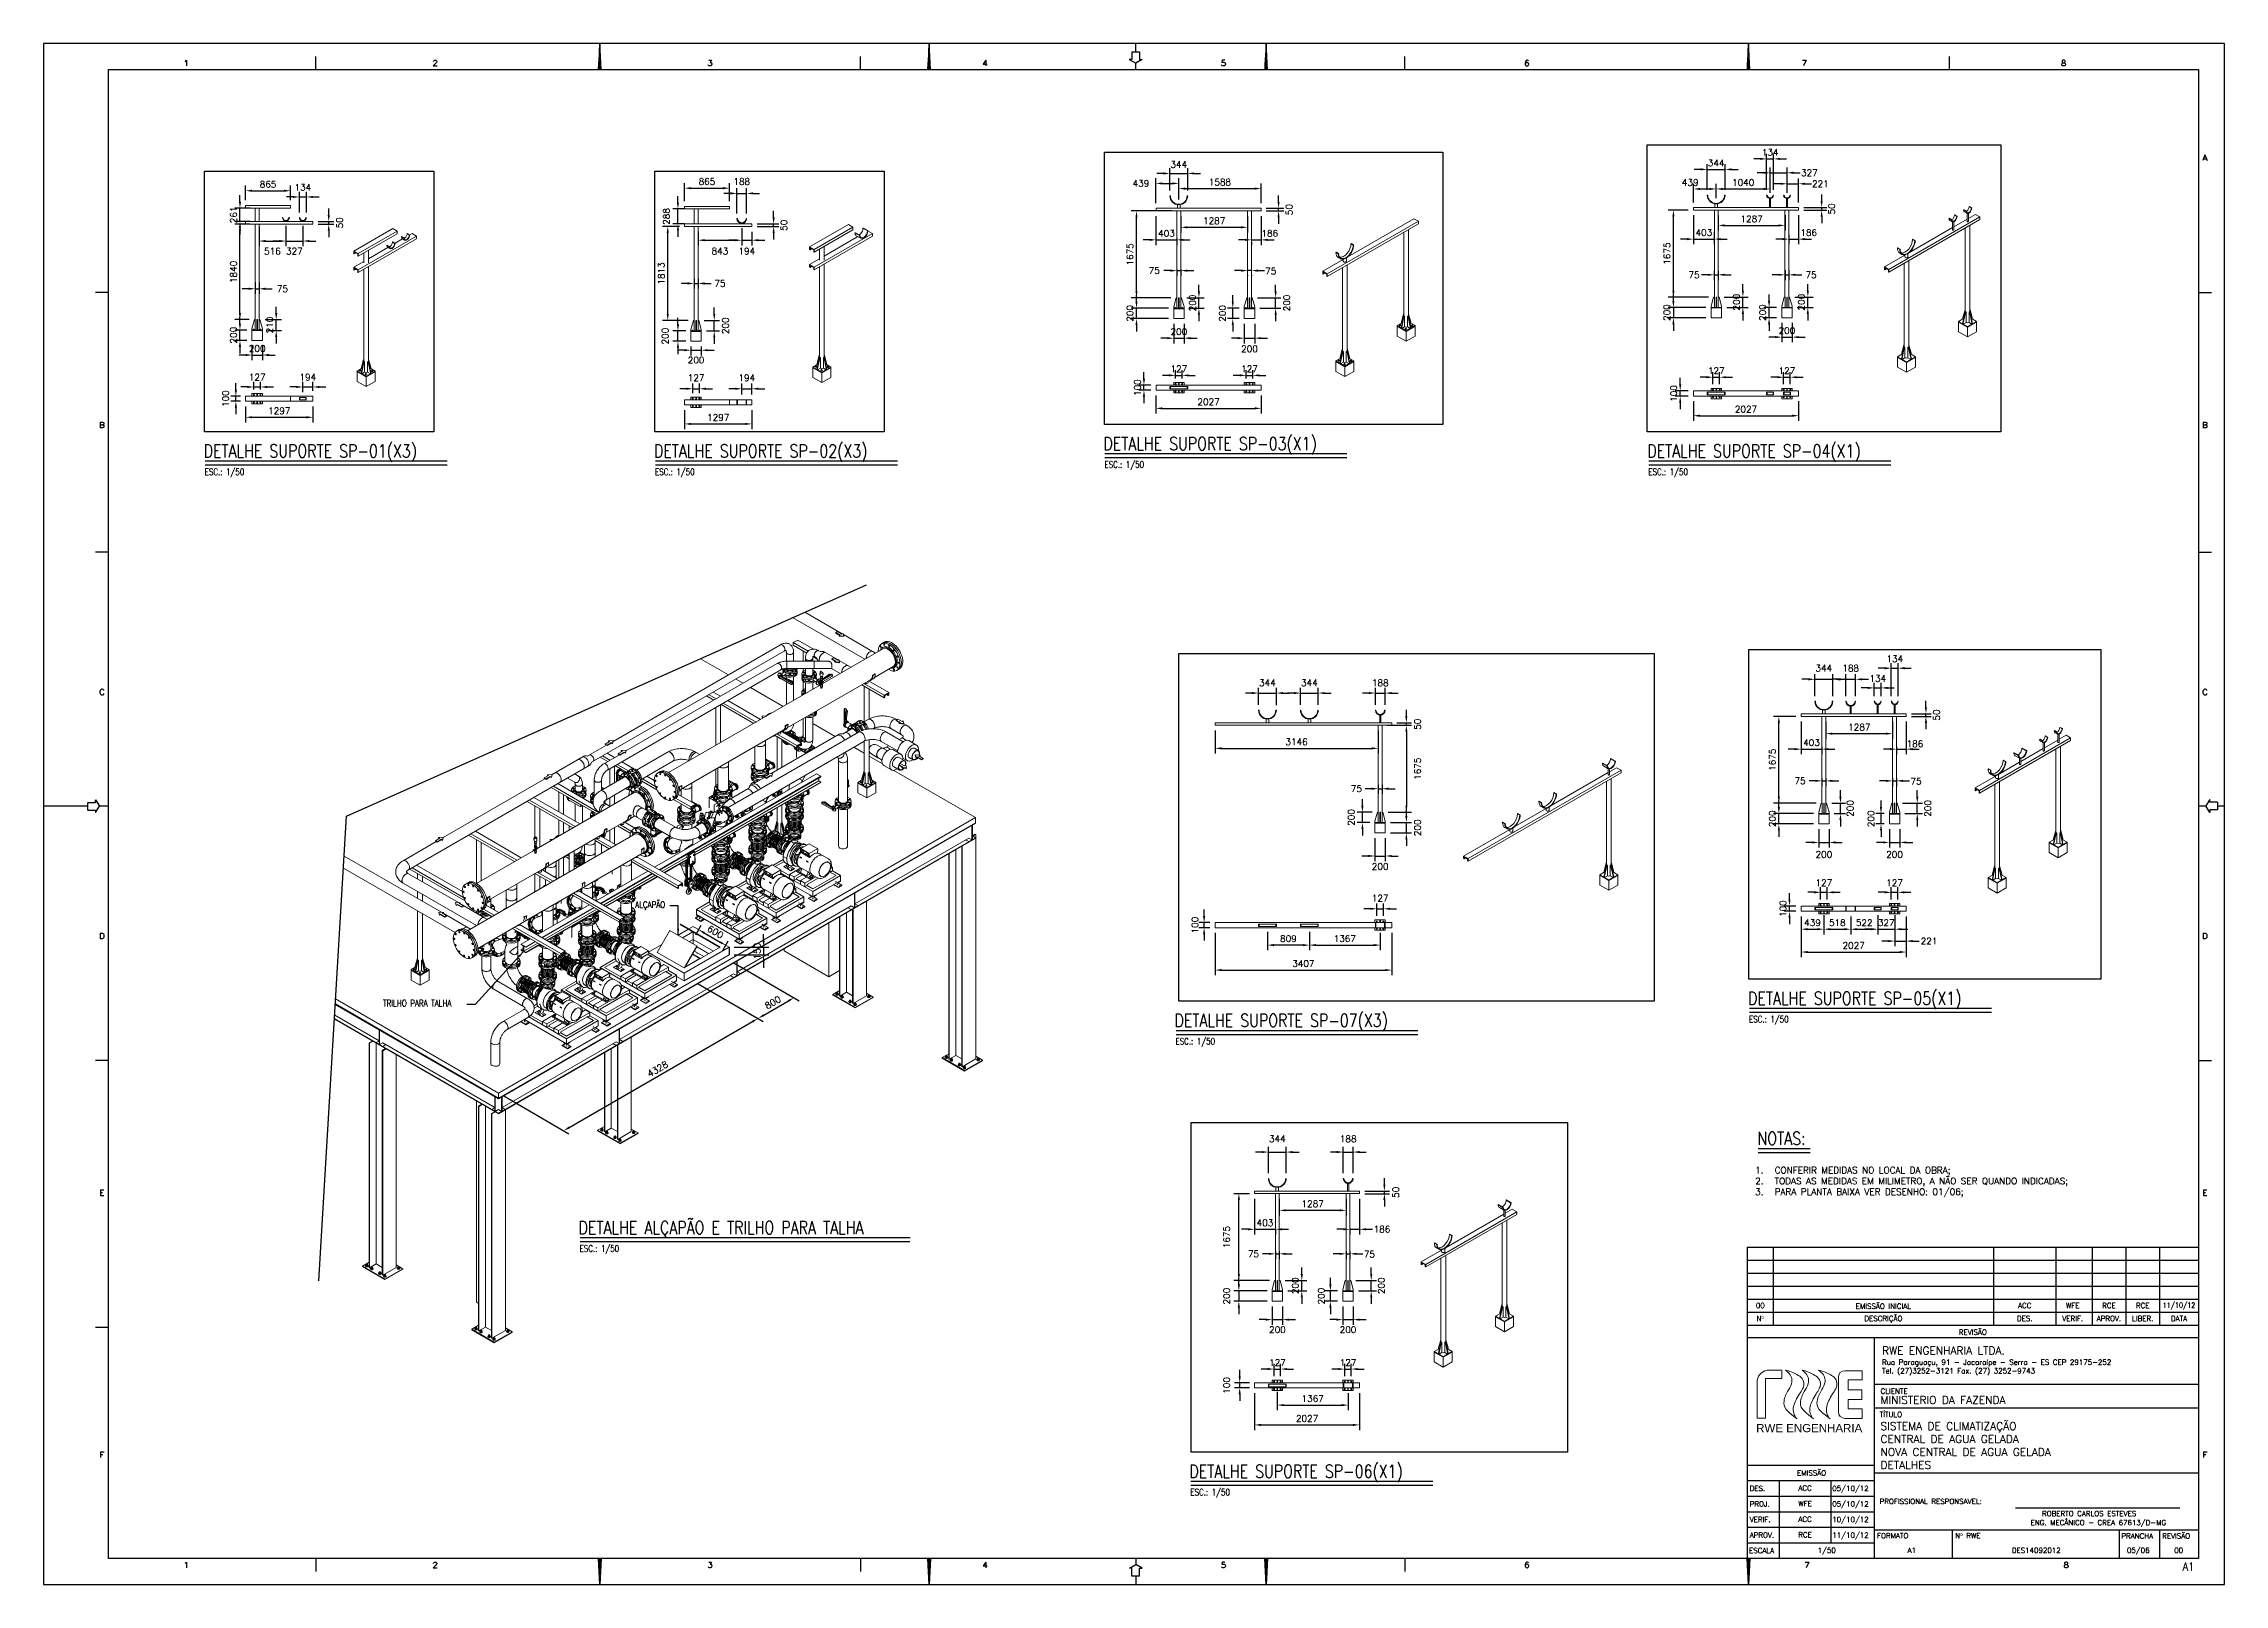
# Model space of a CAD drawing. Header units: millimetres. Extents: x -312439 to 477422, y -331570 to 212570.
# Drawn here: x 337892 to 379942, y 51395 to 81095 of the extents above; entities that cross this region are included whole.
import ezdxf
from ezdxf.enums import TextEntityAlignment as Align

# ---------------------------------------------------------------- set-up
doc = ezdxf.new("R2010")
doc.units = ezdxf.units.MM
for name, color, linetype in [('1', 7, 'Continuous'), ('2', 2, 'Continuous'), ('4', 4, 'Continuous'), ('ARCONDTEXTO', 4, 'Continuous'), ('FORMATO A1', 1, 'Continuous')]:
    doc.layers.add(name, color=color, linetype=linetype)
doc.styles.add('ROMAND', font='ROMAND.SHX')
doc.styles.add('ROMANS', font='romans.shx', dxfattribs={"height": 187.5})
doc.styles.get("Standard").update_dxf_attribs({"font": 'arial.ttf'})
doc.dimstyles.new('1-50 (MILIMETRO)', dxfattribs={"dimscale": 0, "dimtxt": 125, "dimasz": 125, "dimexe": 100, "dimexo": 100, "dimgap": 50, "dimtad": 0, "dimdec": 0, "dimzin": 0, "dimdsep": 46, "dimtxsty": 'ROMAND', "dimcen": -390, "dimclrd": 1, "dimclre": 1, "dimclrt": 3, "dimadec": 0, "dimazin": 0, "dimtfac": 1, "dimtdec": 0, "dimtix": 1, "dimtmove": 2, "dimatfit": 2, "dimfxl": 1, "dimtvp": 1, "dimtolj": 1, "dimtzin": 0, "dimarcsym": 0})

msp = doc.modelspace()

# ---------------------------------------------------------------- texts
at = {"layer": '2', "color": 2, "style": 'ROMANS', "width": 0.8}
for s, p in [('DETALHE SUPORTE SP-01(X3)', (340976.96, 73243.346)), ('DETALHE SUPORTE SP-02(X3)', (349661.411, 73243.346)), ('DETALHE SUPORTE SP-03(X1)', (358327.158, 73384.452)), ('DETALHE SUPORTE SP-04(X1)', (368814.287, 73243.346)), ('DETALHE SUPORTE SP-05(X1)', (370756.892, 62692.542)), ('DETALHE SUPORTE SP-07(X3)', (359697.088, 62265.734)), ('DETALHE ALÇAPÃO E TRILHO PARA TALHA', (348206.8, 58271.662)), ('DETALHE SUPORTE SP-06(X1)', (359984.037, 53575.496))]:
    msp.add_text(s, height=250, dxfattribs=at).set_placement(p, align=Align.MIDDLE_LEFT)
msp.add_text('NOTAS:', height=250, dxfattribs=at).set_placement((370939.077, 59866.516, 0))
at = {"layer": '4', "color": 4, "style": 'ROMANS', "width": 0.8}
for p in [(340997.475, 72840.287), (349681.925, 72840.287), (358347.673, 72981.393), (368834.801, 72840.287), (370777.406, 62289.483), (359717.603, 61862.675), (348227.315, 57868.603), (360004.552, 53172.437)]:
    msp.add_text('ESC.: 1/50', height=125, dxfattribs=at).set_placement(p, align=Align.MIDDLE_LEFT)
at = {"layer": 'ARCONDTEXTO', "linetype": 'Continuous', "lineweight": -3, "style": 'ROMANS', "width": 0.8}
for s, p in [('ALÇAPÃO', (349299.027, 64434.192, -9601.866)), ('TRILHO PARA TALHA', (344438.19, 62534.383, -19203.731))]:
    msp.add_text(s, height=125, dxfattribs=at).set_placement(p)
at = {"layer": 'FORMATO A1', "color": 4, "linetype": 'Continuous', "style": 'ROMANS'}
for s, p in [('00', (370992.028, 56769.369, 0)), ('EMISSÃO INICIAL', (373367.032, 56769.37, 0)), ('ACC', (376092.032, 56769.37, 0)), ('WFE', (377017.028, 56769.369, 0)), ('RCE', (377717.028, 56769.369, 0)), ('RCE', (378367.028, 56769.369, 0))]:
    msp.add_text(s, height=100, dxfattribs=at).set_placement(p, align=Align.MIDDLE)
at = {"layer": 'FORMATO A1', "color": 4, "linetype": 'Continuous', "style": 'ROMANS', "width": 0.8}
msp.add_text('11/10/12', height=100, dxfattribs=at).set_placement((379067.032, 56769.37, 0), align=Align.MIDDLE)
at = {"layer": 'FORMATO A1', "color": 1, "linetype": 'Continuous', "style": 'ROMANS'}
for s, p in [('Nº', (370992.028, 56519.369, 0)), ('DESCRIÇÃO', (373367.032, 56519.37, 0)), ('DES.', (376092.032, 56519.37, 0)), ('VERIF.', (377017.028, 56519.369, 0)), ('APROV.', (377717.028, 56519.369, 0)), ('LIBER.', (378367.028, 56519.369, 0)), ('DATA', (379067.032, 56519.37, 0)), ('REVISÃO', (375092.032, 56269.37, 0)), ('EMISSÃO', (371982.638, 53555.349, 0))]:
    msp.add_text(s, height=100, dxfattribs=at).set_placement(p, align=Align.MIDDLE)
for s, p in [('CLIENTE', (373313.328, 55119.369, 0)), ('TÍTULO', (373293.828, 54669.369, 0)), ('DES.', (370789.553, 53244.649, 0)), ('PROJ.', (370789.553, 52944.649, 0)), ('05/10/12', (372381.042, 53244.65, 0)), ('05/10/12', (372381.042, 52944.65, 0)), ('PROFISSIONAL RESPONSAVEL:', (373293.828, 52995.004, 0)), ('VERIF.', (370789.553, 52644.649, 0)), ('10/10/12', (372381.042, 52644.65, 0)), ('ENG. MECÂNICO - CREA 67613/D-MG', (376206.153, 52584.82, 0)), ('ROBERTO CARLOS ESTEVES', (376425.445, 52758.305, 0)), ('APROV.', (370789.553, 52344.649, 0)), ('11/10/12', (372381.042, 52344.65, 0)), ('FORMATO', (373244.576, 52332.149, 0)), ('Nº RWE', (374753.878, 52332.149, 0)), ('PRANCHA', (377956.572, 52327.249, 0)), ('REVISÃO', (378742.028, 52327.249, 0)), ('ESCALA', (370777.078, 52047.199, 0))]:
    msp.add_text(s, height=100, dxfattribs=at).set_placement(p, align=Align.MIDDLE_LEFT)
at = {"layer": 'FORMATO A1', "color": 140, "linetype": 'ByBlock', "lineweight": 9}
msp.add_text('RWE ENGENHARIA', height=158.76, dxfattribs=at).set_placement((371936.602, 54407.519, 0), align=Align.MIDDLE)
at = {"layer": 'FORMATO A1', "color": 1, "linetype": 'Continuous', "style": 'ROMANS'}
for s, p in [('ACC', (371855.825, 53200.813, 0)), ('WFE', (371855.825, 52900.813, 0)), ('ACC', (371855.825, 52600.813, 0)), ('RCE', (371855.825, 52300.813, 0)), ('1/50', (372273.749, 52000.813, 0)), ('A1', (373914.662, 52000.813, 0)), ('DES14092012', (376314.916, 52000.813, 0)), ('05/06', (378282.676, 52000.813, 0)), ('00', (379060.798, 52000.813, 0))]:
    msp.add_text(s, height=100, dxfattribs=at).set_placement(p, align=Align.CENTER)
at = {"layer": 'FORMATO A1', "color": 4, "linetype": 'Continuous', "insert": (370894.882, 59441.382, 0), "char_height": 125, "width": 8276.95579, "attachment_point": 1, "style": 'ROMANS'}
msp.add_mtext('\\pxi-3,l3,t3;1.^ICONFERIR MEDIDAS NO LOCAL DA OBRA;\\P2.^ITODAS AS MEDIDAS EM MILIMETRO, A NÃO SER QUANDO INDICADAS;\\P3.^IPARA PLANTA BAIXA VER DESENHO: 01/06; ', dxfattribs=at)
at = {"layer": 'FORMATO A1', "color": 1, "linetype": 'Continuous', "insert": (373192.032, 55702.231, 0), "char_height": 150, "width": 6250, "attachment_point": 4, "style": 'ROMANS'}
msp.add_mtext('\\pxl1;RWE ENGENHARIA LTDA.\\P{\\H0.66667x;Rua Paraguaçu, 91 - Jacaraípe - Serra - ES CEP 29175-252\\PTel. (27)3252-3121 Fax. (27) 3252-9743}', dxfattribs=at)
at = {"layer": 'FORMATO A1', "color": 4, "char_height": 150, "width": 6250, "attachment_point": 1, "style": 'ROMANS'}
for s, insert in [('\\pxl1;MINISTERIO DA FAZENDA', (373158.565, 55022.188, 0)), ('\\pxl1;SISTEMA DE CLIMATIZAÇÃO\\PCENTRAL DE AGUA GELADA\\PNOVA CENTRAL DE AGUA GELADA\\PDETALHES', (373158.565, 54520.132, 0))]:
    msp.add_mtext(s, dxfattribs=dict(at, insert=insert))

# ---------------------------------------------------------------- blocks, each defined once
blk = doc.blocks.new('A$C2D342850')
at = {"layer": 'FORMATO A1', "color": 1, "linetype": 'Continuous'}
for p, q in [((84100, 0), (0, 0)), ((0, 0), (0, -59400)), ((21450, 0), (21399.5, -1000)), ((21450, -1000), (21450, 0)), ((21500.5, -1000), (21450, 0)), ((34150, 0), (34099.5, -1000)), ((34150, -1000), (34150, 0)), ((34200.5, -1000), (34150, 0)), ((42116, -316.2), (42116, 0)), ((47150, 0), (47099.5, -1000)), ((47150, -1000), (47150, 0)), ((47200.5, -1000), (47150, 0)), ((65750, 0), (65699.5, -1000)), ((65750, -1000), (65750, 0)), ((65800.5, -1000), (65750, 0)), ((84100, -59400), (84100, 0)), ((10500, -1000), (10500, -500)), ((21414, -1000), (21414, -712.87)), ((21423, -1000), (21423, -534.65)), ((21432, -1000), (21432, -356.44)), ((21441, -1000), (21441, -178.22)), ((21459, -1000), (21459, -178.22)), ((21468, -1000), (21468, -356.44)), ((21477, -1000), (21477, -534.65)), ((21486, -1000), (21486, -712.87)), ((31500, -1000), (31500, -500)), ((34114, -1000), (34114, -712.87)), ((34123, -1000), (34123, -534.65)), ((34132, -1000), (34132, -356.44)), ((34141, -1000), (34141, -178.22)), ((34159, -1000), (34159, -178.22)), ((34168, -1000), (34168, -356.44)), ((34177, -1000), (34177, -534.65)), ((34186, -1000), (34186, -712.87)), ((36331.76, -643.44), (36331.76, -860)), ((41867.9, -616.2), (42116.1, -759.4)), ((41967.9, -616.2), (41867.9, -616.2)), ((41967.7, -316.2), (42264.2, -316.2)), ((41967.9, -316.2), (41967.9, -616.2)), ((42116, -1000), (42116, -759.5)), ((42364.2, -616.2), (42116.1, -759.4)), ((42264.2, -316.2), (42264.2, -616.2)), ((42264.2, -616.2), (42364.2, -616.2)), ((47114, -1000), (47114, -712.87)), ((47123, -1000), (47123, -534.65)), ((47132, -1000), (47132, -356.44)), ((47141, -1000), (47141, -178.22)), ((47159, -1000), (47159, -178.22)), ((47168, -1000), (47168, -356.44)), ((47177, -1000), (47177, -534.65)), ((47186, -1000), (47186, -712.87)), ((52500, -1000), (52500, -500)), ((65714, -1000), (65714, -712.87)), ((65723, -1000), (65723, -534.65)), ((65732, -1000), (65732, -356.44)), ((65741, -1000), (65741, -178.22)), ((65759, -1000), (65759, -178.22)), ((65768, -1000), (65768, -356.44)), ((65777, -1000), (65777, -534.65)), ((65786, -1000), (65786, -712.87)), ((67827.8, -643.44), (67972.17, -643.44)), ((67972.17, -643.44), (67869.05, -860)), ((73500, -1000), (73500, -500)), ((21405, -1000), (21405, -891.09)), ((21495, -1000), (21495, -891.09)), ((34105, -1000), (34105, -891.09)), ((34195, -1000), (34195, -891.09)), ((47105, -1000), (47105, -891.09)), ((47195, -1000), (47195, -891.09)), ((65705, -1000), (65705, -891.09)), ((65795, -1000), (65795, -891.09)), ((83350.89, -4293.44), (83268.39, -4510)), ((83299.33, -4437.81), (83402.46, -4437.81)), ((83350.89, -4293.44), (83433.39, -4510)), ((2500, -9600), (2000, -9600)), ((83100, -9600), (83600, -9600)), ((2183.79, -14593.44), (2183.79, -14810)), ((83283.79, -14593.44), (83283.79, -14810)), ((2500, -19600), (2000, -19600)), ((83100, -19600), (83600, -19600)), ((1706.7, -29400.1), (13.4, -29400.1)), ((1706.7, -29251.8), (2006.7, -29251.8)), ((1706.7, -29548.3), (1706.7, -29251.8)), ((2006.7, -29151.8), (2150, -29400)), ((2006.7, -29251.8), (2006.7, -29151.8)), ((2006.7, -29648.1), (2150, -29400)), ((2500, -29400.1), (2152.8, -29400.1)), ((83100, -29390), (83390.3, -29390)), ((83533.6, -29142), (83390.3, -29390.1)), ((83533.6, -29638.3), (83390.3, -29390.1)), ((83533.6, -29242), (83533.6, -29142)), ((83833.6, -29242), (83533.6, -29242)), ((83833.6, -29241.8), (83833.6, -29538.3)), ((83833.6, -29390), (84100, -29390)), ((1706.7, -29548.1), (2006.7, -29548.1)), ((2006.7, -29548.1), (2006.7, -29648.1)), ((83533.6, -29538.3), (83533.6, -29638.3)), ((83833.6, -29538.3), (83533.6, -29538.3)), ((2183.79, -34293.44), (2183.79, -34510)), ((83283.79, -34293.44), (83283.79, -34510)), ((2500, -39200), (2000, -39200)), ((83100, -39200), (83600, -39200)), ((2194.1, -44193.44), (2194.1, -44410)), ((2194.1, -44193.44), (2328.16, -44193.44)), ((2194.1, -44296.56), (2276.6, -44296.56)), ((2194.1, -44410), (2328.16, -44410)), ((83294.1, -44193.44), (83428.16, -44193.44)), ((83294.1, -44193.44), (83294.1, -44410)), ((83294.1, -44296.56), (83376.6, -44296.56)), ((83294.1, -44410), (83428.16, -44410)), ((2500, -49500), (2000, -49500)), ((2199.27, -54293.44), (2199.27, -54510)), ((2199.27, -54293.44), (2333.33, -54293.44)), ((2199.27, -54396.56), (2281.77, -54396.56)), ((83299.27, -54293.44), (83299.27, -54510)), ((83299.27, -54293.44), (83433.33, -54293.44)), ((83299.27, -54396.56), (83381.77, -54396.56)), ((10500, -58400), (10500, -58900)), ((21450, -59400), (21399.5, -58400)), ((21405, -58400), (21405, -58508.91)), ((21414, -58400), (21414, -58687.13)), ((21423, -58400), (21423, -58865.35)), ((21432, -58400), (21432, -59043.56)), ((21441, -58400), (21441, -59221.78)), ((21450, -58400), (21450, -59400)), ((21500.5, -58400), (21450, -59400)), ((21459, -58400), (21459, -59221.78)), ((21468, -58400), (21468, -59043.56)), ((21477, -58400), (21477, -58865.35)), ((21486, -58400), (21486, -58687.13)), ((21495, -58400), (21495, -58508.91)), ((31500, -58400), (31500, -58900)), ((34150, -59400), (34099.5, -58400)), ((34105, -58400), (34105, -58508.91)), ((34114, -58400), (34114, -58687.13)), ((34123, -58400), (34123, -58865.35)), ((34132, -58400), (34132, -59043.56)), ((34141, -58400), (34141, -59221.78)), ((34150, -58400), (34150, -59400)), ((34200.5, -58400), (34150, -59400)), ((34159, -58400), (34159, -59221.78)), ((34168, -58400), (34168, -59043.56)), ((34177, -58400), (34177, -58865.35)), ((34186, -58400), (34186, -58687.13)), ((34195, -58400), (34195, -58508.91)), ((36331.76, -58543.44), (36331.76, -58760)), ((41871.7, -58779.7), (42119.9, -58636.4)), ((41971.7, -58779.7), (41871.7, -58779.7)), ((41971.7, -59079.7), (41971.7, -58779.7)), ((42119.9, -58400), (42119.9, -58635.9)), ((42368, -58779.7), (42119.9, -58636.4)), ((42268, -58779.7), (42368, -58779.7)), ((42268, -59079.7), (42268, -58779.7)), ((47150, -59400), (47099.5, -58400)), ((47105, -58400), (47105, -58508.91)), ((47114, -58400), (47114, -58687.13)), ((47123, -58400), (47123, -58865.35)), ((47132, -58400), (47132, -59043.56)), ((47141, -58400), (47141, -59221.78)), ((47150, -58400), (47150, -59400)), ((47200.5, -58400), (47150, -59400)), ((47159, -58400), (47159, -59221.78)), ((47168, -58400), (47168, -59043.56)), ((47177, -58400), (47177, -58865.35)), ((47186, -58400), (47186, -58687.13)), ((47195, -58400), (47195, -58508.91)), ((52500, -58400), (52500, -58900)), ((65750, -59400), (65699.5, -58400)), ((65705, -58400), (65705, -58508.91)), ((65714, -58400), (65714, -58687.13)), ((65723, -58400), (65723, -58865.35)), ((65732, -58400), (65732, -59043.56)), ((65741, -58400), (65741, -59221.78)), ((65800.5, -58400), (65750, -59400)), ((65750, -58400), (65750, -59400)), ((65759, -58400), (65759, -59221.78)), ((65768, -58400), (65768, -59043.56)), ((65777, -58400), (65777, -58865.35)), ((65786, -58400), (65786, -58687.13)), ((65795, -58400), (65795, -58508.91)), ((67927.8, -58543.44), (68072.17, -58543.44)), ((68072.17, -58543.44), (67969.05, -58760)), ((0, -59400), (84100, -59400)), ((42268.2, -59079.7), (41971.7, -59079.7)), ((42119.9, -59079.7), (42119.9, -59400))]:
    blk.add_line(p, q, dxfattribs=at)
at = {"layer": 'FORMATO A1', "color": 2, "linetype": 'Continuous'}
for p, q in [((2500, -1000), (83100, -1000)), ((2500, -58400), (2500, -1000)), ((83100, -1000), (83100, -58400)), ((83100, -43400.56), (83100, -46400.56)), ((83100, -58400), (2500, -58400))]:
    blk.add_line(p, q, dxfattribs=at)
at = {"layer": 'FORMATO A1', "color": 1, "linetype": 'Continuous'}
for points in [[(5458.74, -684.69), (5479.36, -674.37), (5510.3, -643.44), (5510.3, -860)], [(15038.95, -695), (15038.95, -684.69), (15049.26, -664.06), (15059.58, -653.75), (15080.2, -643.44), (15121.45, -643.44), (15142.08, -653.75), (15152.39, -664.06), (15162.7, -684.69), (15162.7, -705.31), (15152.39, -725.94), (15131.76, -756.87), (15028.64, -860), (15173.01, -860)], [(25649.26, -643.44), (25762.7, -643.44), (25700.83, -725.94), (25731.76, -725.94), (25752.39, -736.25), (25762.7, -746.56), (25773.01, -777.5), (25773.01, -798.12), (25762.7, -829.06), (25742.08, -849.69), (25711.14, -860), (25680.2, -860), (25649.26, -849.69), (25638.95, -839.37), (25628.64, -818.75)], [(36331.76, -643.44), (36228.64, -787.81), (36383.33, -787.81)], [(45552.39, -643.44), (45449.26, -643.44), (45438.95, -736.25), (45449.26, -725.94), (45480.2, -715.62), (45511.14, -715.62), (45542.08, -725.94), (45562.7, -746.56), (45573.01, -777.5), (45573.01, -798.12), (45562.7, -829.06), (45542.08, -849.69), (45511.14, -860), (45480.2, -860), (45449.26, -849.69), (45438.95, -839.37), (45428.64, -818.75)], [(57262.7, -674.37), (57252.39, -653.75), (57221.45, -643.44), (57200.83, -643.44), (57169.89, -653.75), (57149.26, -684.69), (57138.95, -736.25), (57138.95, -787.81), (57149.26, -829.06), (57169.89, -849.69), (57200.83, -860), (57211.14, -860), (57242.08, -849.69), (57262.7, -829.06), (57273.01, -798.12), (57273.01, -787.81), (57262.7, -756.87), (57242.08, -736.25), (57211.14, -725.94), (57200.83, -725.94), (57169.89, -736.25), (57149.26, -756.87), (57138.95, -787.81)], [(77880.2, -643.44), (77849.26, -653.75), (77838.95, -674.37), (77838.95, -695), (77849.26, -715.62), (77869.89, -725.94), (77911.14, -736.25), (77942.08, -746.56), (77962.7, -767.19), (77973.01, -787.81), (77973.01, -818.75), (77962.7, -839.37), (77952.39, -849.69), (77921.45, -860), (77880.2, -860), (77849.26, -849.69), (77838.95, -839.37), (77828.64, -818.75), (77828.64, -787.81), (77838.95, -767.19), (77859.58, -746.56), (77890.51, -736.25), (77931.76, -725.94), (77952.39, -715.62), (77962.7, -695), (77962.7, -674.37), (77952.39, -653.75), (77921.45, -643.44), (77880.2, -643.44)], [(2183.79, -14593.44), (2276.6, -14593.44), (2307.54, -14603.75), (2317.85, -14614.06), (2328.17, -14634.69), (2328.17, -14655.31), (2317.85, -14675.94), (2307.54, -14686.25), (2276.6, -14696.56)], [(2183.79, -14696.56), (2276.6, -14696.56), (2307.54, -14706.87), (2317.85, -14717.19), (2328.17, -14737.81), (2328.17, -14768.75), (2317.85, -14789.37), (2307.54, -14799.69), (2276.6, -14810), (2183.79, -14810)], [(83283.79, -14593.44), (83376.6, -14593.44), (83407.54, -14603.75), (83417.85, -14614.06), (83428.17, -14634.69), (83428.17, -14655.31), (83417.85, -14675.94), (83407.54, -14686.25), (83376.6, -14696.56)], [(83283.79, -14696.56), (83376.6, -14696.56), (83407.54, -14706.87), (83417.85, -14717.19), (83428.17, -14737.81), (83428.17, -14768.75), (83417.85, -14789.37), (83407.54, -14799.69), (83376.6, -14810), (83283.79, -14810)], [(2328.17, -24945), (2317.85, -24924.37), (2297.23, -24903.75), (2276.6, -24893.44), (2235.35, -24893.44), (2214.73, -24903.75), (2194.1, -24924.37), (2183.79, -24945), (2173.48, -24975.94), (2173.48, -25027.5), (2183.79, -25058.44), (2194.1, -25079.06), (2214.73, -25099.69), (2235.35, -25110), (2276.6, -25110), (2297.23, -25099.69), (2317.85, -25079.06), (2328.17, -25058.44)], [(83428.17, -24945), (83417.85, -24924.37), (83397.23, -24903.75), (83376.6, -24893.44), (83335.35, -24893.44), (83314.73, -24903.75), (83294.1, -24924.37), (83283.79, -24945), (83273.48, -24975.94), (83273.48, -25027.5), (83283.79, -25058.44), (83294.1, -25079.06), (83314.73, -25099.69), (83335.35, -25110), (83376.6, -25110), (83397.23, -25099.69), (83417.85, -25079.06), (83428.17, -25058.44)], [(2183.79, -34293.44), (2255.98, -34293.44), (2286.92, -34303.75), (2307.54, -34324.37), (2317.85, -34345), (2328.17, -34375.94), (2328.17, -34427.5), (2317.85, -34458.44), (2307.54, -34479.06), (2286.92, -34499.69), (2255.98, -34510), (2183.79, -34510)], [(83283.79, -34293.44), (83355.98, -34293.44), (83386.92, -34303.75), (83407.54, -34324.37), (83417.85, -34345), (83428.17, -34375.94), (83428.17, -34427.5), (83417.85, -34458.44), (83407.54, -34479.06), (83386.92, -34499.69), (83355.98, -34510), (83283.79, -34510)], [(5458.74, -58584.69), (5479.36, -58574.37), (5510.3, -58543.44), (5510.3, -58760)], [(15038.95, -58595), (15038.95, -58584.69), (15049.26, -58564.06), (15059.58, -58553.75), (15080.2, -58543.44), (15121.45, -58543.44), (15142.08, -58553.75), (15152.39, -58564.06), (15162.7, -58584.69), (15162.7, -58605.31), (15152.39, -58625.94), (15131.76, -58656.87), (15028.64, -58760), (15173.01, -58760)], [(25649.26, -58543.44), (25762.7, -58543.44), (25700.83, -58625.94), (25731.76, -58625.94), (25752.39, -58636.25), (25762.7, -58646.56), (25773.01, -58677.5), (25773.01, -58698.12), (25762.7, -58729.06), (25742.08, -58749.69), (25711.14, -58760), (25680.2, -58760), (25649.26, -58749.69), (25638.95, -58739.37), (25628.64, -58718.75)], [(36331.76, -58543.44), (36228.64, -58687.81), (36383.33, -58687.81)], [(45552.39, -58543.44), (45449.26, -58543.44), (45438.95, -58636.25), (45449.26, -58625.94), (45480.2, -58615.62), (45511.14, -58615.62), (45542.08, -58625.94), (45562.7, -58646.56), (45573.01, -58677.5), (45573.01, -58698.12), (45562.7, -58729.06), (45542.08, -58749.69), (45511.14, -58760), (45480.2, -58760), (45449.26, -58749.69), (45438.95, -58739.37), (45428.64, -58718.75)], [(57262.7, -58574.37), (57252.39, -58553.75), (57221.45, -58543.44), (57200.83, -58543.44), (57169.89, -58553.75), (57149.26, -58584.69), (57138.95, -58636.25), (57138.95, -58687.81), (57149.26, -58729.06), (57169.89, -58749.69), (57200.83, -58760), (57211.14, -58760), (57242.08, -58749.69), (57262.7, -58729.06), (57273.01, -58698.12), (57273.01, -58687.81), (57262.7, -58656.87), (57242.08, -58636.25), (57211.14, -58625.94), (57200.83, -58625.94), (57169.89, -58636.25), (57149.26, -58656.87), (57138.95, -58687.81)], [(77980.2, -58543.44), (77949.26, -58553.75), (77938.95, -58574.37), (77938.95, -58595), (77949.26, -58615.62), (77969.89, -58625.94), (78011.14, -58636.25), (78042.08, -58646.56), (78062.7, -58667.19), (78073.01, -58687.81), (78073.01, -58718.75), (78062.7, -58739.37), (78052.39, -58749.69), (78021.45, -58760), (77980.2, -58760), (77949.26, -58749.69), (77938.95, -58739.37), (77928.64, -58718.75), (77928.64, -58687.81), (77938.95, -58667.19), (77959.58, -58646.56), (77990.51, -58636.25), (78031.76, -58625.94), (78052.39, -58615.62), (78062.7, -58595), (78062.7, -58574.37), (78052.39, -58553.75), (78021.45, -58543.44), (77980.2, -58543.44)]]:
    blk.add_lwpolyline(points, dxfattribs=at)
at = {"layer": 'FORMATO A1', "color": 1, "linetype": 'Continuous', "style": 'ROMANS', "width": 0.875}
blk.add_text('A1', height=320, dxfattribs=at).set_placement((82943.7, -58714), align=Align.MIDDLE_RIGHT)
blk = doc.blocks.new('*D169')
at = {"color": 1, "lineweight": -2, "transparency": 16777216}
for p, q in [((341910, 75274), (341910, 74992)), ((342110, 75274), (342110, 74992)), ((341785, 75092), (341660, 75092)), ((341910, 75092), (342110, 75092)), ((342235, 75092), (342360, 75092))]:
    blk.add_line(p, q, dxfattribs=at)
at = {"color": 1, "transparency": 16777216}
for points in [[(341785, 75113), (341785, 75071), (341910, 75092)], [(342235, 75113), (342235, 75071), (342110, 75092)]]:
    blk.add_solid(points, dxfattribs=at)
at = {"layer": 'Defpoints', "color": 0, "transparency": 16777216}
for p in [(341910, 75374), (342110, 75374), (342110, 75092)]:
    blk.add_point(p, dxfattribs=at)
at = {"color": 3, "transparency": 16777216, "insert": (342010, 75217), "char_height": 125, "attachment_point": 5, "style": 'ROMAND'}
blk.add_mtext('\\A1;200', dxfattribs=at)
blk = doc.blocks.new('*D170')
at = {"color": 1, "lineweight": -2, "transparency": 16777216}
for p, q in [((341872, 77925), (341578, 77925)), ((341678, 78050), (341678, 78175)), ((341678, 77664), (341678, 77925)), ((341872, 77664), (341578, 77664)), ((341678, 77539), (341678, 77414))]:
    blk.add_line(p, q, dxfattribs=at)
at = {"color": 1, "transparency": 16777216}
for points in [[(341657, 78050), (341699, 78050), (341678, 77925)], [(341657, 77539), (341699, 77539), (341678, 77664)]]:
    blk.add_solid(points, dxfattribs=at)
at = {"layer": 'Defpoints', "color": 0, "transparency": 16777216}
for p in [(341678, 77925), (341972, 77925), (341972, 77664)]:
    blk.add_point(p, dxfattribs=at)
at = {"color": 3, "transparency": 16777216, "insert": (341553, 77794), "char_height": 125, "attachment_point": 5, "rotation": 90, "style": 'ROMAND'}
blk.add_mtext('\\A1;261', dxfattribs=at)
blk = doc.blocks.new('*D171')
at = {"color": 1, "lineweight": -2, "transparency": 16777216}
for p, q in [((341787, 78075), (341787, 78359)), ((341912, 78259), (342527, 78259)), ((342652, 78075), (342652, 78359))]:
    blk.add_line(p, q, dxfattribs=at)
at = {"color": 1, "transparency": 16777216}
for points in [[(341912, 78280), (341912, 78238), (341787, 78259)], [(342527, 78280), (342527, 78238), (342652, 78259)]]:
    blk.add_solid(points, dxfattribs=at)
at = {"layer": 'Defpoints', "color": 0, "transparency": 16777216}
for p in [(342652, 78259), (341787, 77975), (342652, 77975)]:
    blk.add_point(p, dxfattribs=at)
at = {"color": 3, "transparency": 16777216, "insert": (342220, 78384), "char_height": 125, "attachment_point": 5, "style": 'ROMAND'}
blk.add_mtext('\\A1;865', dxfattribs=at)
blk = doc.blocks.new('*D172')
at = {"color": 1, "lineweight": -2, "transparency": 16777216}
for p, q in [((342564, 77584), (342564, 77189)), ((342891, 77584), (342891, 77189)), ((342439, 77289), (342314, 77289)), ((342564, 77289), (342891, 77289)), ((343016, 77289), (343141, 77289))]:
    blk.add_line(p, q, dxfattribs=at)
at = {"color": 1, "transparency": 16777216}
for points in [[(342439, 77310), (342439, 77268), (342564, 77289)], [(343016, 77310), (343016, 77268), (342891, 77289)]]:
    blk.add_solid(points, dxfattribs=at)
at = {"layer": 'Defpoints', "color": 0, "transparency": 16777216}
for p in [(342564, 77684), (342891, 77684), (342891, 77289)]:
    blk.add_point(p, dxfattribs=at)
at = {"color": 3, "transparency": 16777216, "insert": (342727, 77094), "char_height": 125, "attachment_point": 5, "style": 'ROMAND'}
blk.add_mtext('\\A1;327', dxfattribs=at)
blk = doc.blocks.new('*D173')
at = {"color": 1, "lineweight": -2, "transparency": 16777216}
for p, q in [((341872, 77614), (341578, 77614)), ((341678, 75899), (341678, 77489)), ((341857, 75774), (341578, 75774))]:
    blk.add_line(p, q, dxfattribs=at)
at = {"color": 1, "transparency": 16777216}
for points in [[(341657, 77489), (341699, 77489), (341678, 77614)], [(341657, 75899), (341699, 75899), (341678, 75774)]]:
    blk.add_solid(points, dxfattribs=at)
at = {"layer": 'Defpoints', "color": 0, "transparency": 16777216}
for p in [(341678, 77614), (341972, 77614), (341957, 75774)]:
    blk.add_point(p, dxfattribs=at)
at = {"color": 3, "transparency": 16777216, "insert": (341553, 76694), "char_height": 125, "attachment_point": 5, "rotation": 90, "style": 'ROMAND'}
blk.add_mtext('\\A1;1840', dxfattribs=at)
blk = doc.blocks.new('*D174')
at = {"color": 1, "lineweight": -2, "transparency": 16777216}
for p, q in [((341678, 75699), (341678, 75824)), ((341810, 75574), (341578, 75574)), ((341810, 75374), (341578, 75374)), ((341678, 75374), (341678, 75574)), ((341678, 75249), (341678, 75124))]:
    blk.add_line(p, q, dxfattribs=at)
at = {"color": 1, "transparency": 16777216}
for points in [[(341657, 75699), (341699, 75699), (341678, 75574)], [(341657, 75249), (341699, 75249), (341678, 75374)]]:
    blk.add_solid(points, dxfattribs=at)
at = {"layer": 'Defpoints', "color": 0, "transparency": 16777216}
for p in [(341678, 75574), (341910, 75574), (341910, 75374)]:
    blk.add_point(p, dxfattribs=at)
at = {"color": 3, "transparency": 16777216, "insert": (341553, 75474), "char_height": 125, "attachment_point": 5, "rotation": 90, "style": 'ROMAND'}
blk.add_mtext('\\A1;200', dxfattribs=at)
blk = doc.blocks.new('*D175')
at = {"color": 1, "lineweight": -2, "transparency": 16777216}
for p, q in [((342162, 75774), (342477, 75774)), ((342377, 75899), (342377, 76024)), ((342377, 75564), (342377, 75774)), ((342210, 75564), (342477, 75564)), ((342377, 75439), (342377, 75314))]:
    blk.add_line(p, q, dxfattribs=at)
at = {"color": 1, "transparency": 16777216}
for points in [[(342356, 75899), (342398, 75899), (342377, 75774)], [(342356, 75439), (342398, 75439), (342377, 75564)]]:
    blk.add_solid(points, dxfattribs=at)
at = {"layer": 'Defpoints', "color": 0, "transparency": 16777216}
for p in [(342062, 75774), (342377, 75774), (342110, 75564)]:
    blk.add_point(p, dxfattribs=at)
at = {"color": 3, "transparency": 16777216, "insert": (342252, 75669), "char_height": 125, "attachment_point": 5, "rotation": 90, "style": 'ROMAND'}
blk.add_mtext('\\A1;210', dxfattribs=at)
blk = doc.blocks.new('*D176')
at = {"color": 1, "lineweight": -2, "transparency": 16777216}
for p, q in [((342047, 77564), (342047, 77189)), ((342564, 77584), (342564, 77189)), ((342172, 77289), (342439, 77289))]:
    blk.add_line(p, q, dxfattribs=at)
at = {"color": 1, "transparency": 16777216}
for points in [[(342172, 77310), (342172, 77268), (342047, 77289)], [(342439, 77310), (342439, 77268), (342564, 77289)]]:
    blk.add_solid(points, dxfattribs=at)
at = {"layer": 'Defpoints', "color": 0, "transparency": 16777216}
for p in [(342047, 77664), (342564, 77684), (342564, 77289)]:
    blk.add_point(p, dxfattribs=at)
at = {"color": 3, "transparency": 16777216, "insert": (342305, 77094), "char_height": 125, "attachment_point": 5, "style": 'ROMAND'}
blk.add_mtext('\\A1;516', dxfattribs=at)
blk = doc.blocks.new('*D177')
at = {"color": 1, "lineweight": -2, "transparency": 16777216}
for p, q in [((341787, 74101), (341787, 73792)), ((343084, 74101), (343084, 73792)), ((341912, 73892), (342959, 73892))]:
    blk.add_line(p, q, dxfattribs=at)
at = {"color": 1, "transparency": 16777216}
for points in [[(341912, 73913), (341912, 73871), (341787, 73892)], [(342959, 73913), (342959, 73871), (343084, 73892)]]:
    blk.add_solid(points, dxfattribs=at)
at = {"layer": 'Defpoints', "color": 0, "transparency": 16777216}
for p in [(341787, 74201), (343084, 74201), (343084, 73892)]:
    blk.add_point(p, dxfattribs=at)
at = {"color": 3, "transparency": 16777216, "insert": (342436, 74017), "char_height": 125, "attachment_point": 5, "style": 'ROMAND'}
blk.add_mtext('\\A1;1297', dxfattribs=at)
blk = doc.blocks.new('*D30')
at = {"color": 1, "lineweight": -2, "transparency": 16777216}
for p, q in [((342766, 74476), (342641, 74476)), ((342891, 74376), (342891, 74576)), ((342891, 74476), (343084, 74476)), ((343084, 74401), (343084, 74576)), ((343209, 74476), (343334, 74476))]:
    blk.add_line(p, q, dxfattribs=at)
at = {"color": 1, "transparency": 16777216}
for points in [[(342766, 74496), (342766, 74455), (342891, 74476)], [(343209, 74496), (343209, 74455), (343084, 74476)]]:
    blk.add_solid(points, dxfattribs=at)
at = {"layer": 'Defpoints', "color": 0, "transparency": 16777216}
for p in [(343084, 74476), (342891, 74276), (343084, 74301)]:
    blk.add_point(p, dxfattribs=at)
at = {"color": 3, "transparency": 16777216, "insert": (342987, 74664), "char_height": 125, "attachment_point": 5, "style": 'ROMAND'}
blk.add_mtext('\\A1;194', dxfattribs=at)
blk = doc.blocks.new('*D178')
at = {"color": 1, "lineweight": -2, "transparency": 16777216}
for p, q in [((341821, 74476), (341696, 74476)), ((341946, 74430), (341946, 74576)), ((341946, 74476), (342073, 74476)), ((342073, 74430), (342073, 74576)), ((342198, 74476), (342323, 74476))]:
    blk.add_line(p, q, dxfattribs=at)
at = {"color": 1, "transparency": 16777216}
for points in [[(341821, 74496), (341821, 74455), (341946, 74476)], [(342198, 74496), (342198, 74455), (342073, 74476)]]:
    blk.add_solid(points, dxfattribs=at)
at = {"layer": 'Defpoints', "color": 0, "transparency": 16777216}
for p in [(342073, 74476), (341946, 74330), (342073, 74330)]:
    blk.add_point(p, dxfattribs=at)
at = {"color": 3, "transparency": 16777216, "insert": (342010, 74664), "char_height": 125, "attachment_point": 5, "style": 'ROMAND'}
blk.add_mtext('\\A1;127', dxfattribs=at)
blk = doc.blocks.new('*D182')
at = {"color": 1, "lineweight": -2, "transparency": 16777216}
for p, q in [((350285, 74442), (350160, 74442)), ((350410, 74360), (350410, 74542)), ((350410, 74442), (350537, 74442)), ((350537, 74360), (350537, 74542)), ((350662, 74442), (350787, 74442))]:
    blk.add_line(p, q, dxfattribs=at)
at = {"color": 1, "transparency": 16777216}
for points in [[(350285, 74463), (350285, 74421), (350410, 74442)], [(350662, 74463), (350662, 74421), (350537, 74442)]]:
    blk.add_solid(points, dxfattribs=at)
at = {"layer": 'Defpoints', "color": 0, "transparency": 16777216}
for p in [(350537, 74442), (350410, 74260), (350537, 74260)]:
    blk.add_point(p, dxfattribs=at)
at = {"color": 3, "transparency": 16777216, "insert": (350473, 74651), "char_height": 125, "attachment_point": 5, "style": 'ROMAND'}
blk.add_mtext('\\A1;127', dxfattribs=at)
blk = doc.blocks.new('*D183')
at = {"color": 1, "lineweight": -2, "transparency": 16777216}
for p, q in [((351229, 74442), (351104, 74442)), ((351354, 74331), (351354, 74542)), ((351354, 74442), (351548, 74442)), ((351548, 74331), (351548, 74542)), ((351673, 74442), (351798, 74442))]:
    blk.add_line(p, q, dxfattribs=at)
at = {"color": 1, "transparency": 16777216}
for points in [[(351229, 74463), (351229, 74421), (351354, 74442)], [(351673, 74463), (351673, 74421), (351548, 74442)]]:
    blk.add_solid(points, dxfattribs=at)
at = {"layer": 'Defpoints', "color": 0, "transparency": 16777216}
for p in [(351548, 74442), (351354, 74231), (351548, 74231)]:
    blk.add_point(p, dxfattribs=at)
at = {"color": 3, "transparency": 16777216, "insert": (351451, 74651), "char_height": 125, "attachment_point": 5, "style": 'ROMAND'}
blk.add_mtext('\\A1;194', dxfattribs=at)
blk = doc.blocks.new('*D184')
at = {"color": 1, "lineweight": -2, "transparency": 16777216}
for p, q in [((350251, 74031), (350251, 73664)), ((351548, 74031), (351548, 73664)), ((350376, 73764), (351423, 73764))]:
    blk.add_line(p, q, dxfattribs=at)
at = {"color": 1, "transparency": 16777216}
for points in [[(350376, 73784), (350376, 73743), (350251, 73764)], [(351423, 73784), (351423, 73743), (351548, 73764)]]:
    blk.add_solid(points, dxfattribs=at)
at = {"layer": 'Defpoints', "color": 0, "transparency": 16777216}
for p in [(350251, 74131), (351548, 74131), (351548, 73764)]:
    blk.add_point(p, dxfattribs=at)
at = {"color": 3, "transparency": 16777216, "insert": (350899, 73889), "char_height": 125, "attachment_point": 5, "style": 'ROMAND'}
blk.add_mtext('\\A1;1297', dxfattribs=at)
blk = doc.blocks.new('*D185')
at = {"color": 1, "lineweight": -2, "transparency": 16777216}
for p, q in [((350248, 75185), (350123, 75185)), ((350373, 75256), (350373, 75085)), ((350373, 75185), (350573, 75185)), ((350573, 75256), (350573, 75085)), ((350698, 75185), (350823, 75185))]:
    blk.add_line(p, q, dxfattribs=at)
at = {"color": 1, "transparency": 16777216}
for points in [[(350248, 75205), (350248, 75164), (350373, 75185)], [(350698, 75205), (350698, 75164), (350573, 75185)]]:
    blk.add_solid(points, dxfattribs=at)
at = {"layer": 'Defpoints', "color": 0, "transparency": 16777216}
for p in [(350373, 75356), (350573, 75356), (350573, 75185)]:
    blk.add_point(p, dxfattribs=at)
at = {"color": 3, "transparency": 16777216, "insert": (350473, 74995), "char_height": 125, "attachment_point": 5, "style": 'ROMAND'}
blk.add_mtext('\\A1;200', dxfattribs=at)
blk = doc.blocks.new('*D186')
at = {"color": 1, "lineweight": -2, "transparency": 16777216}
for p, q in [((350123, 75681), (350123, 75806)), ((350273, 75556), (350023, 75556)), ((350273, 75356), (350023, 75356)), ((350123, 75356), (350123, 75556)), ((350123, 75231), (350123, 75106))]:
    blk.add_line(p, q, dxfattribs=at)
at = {"color": 1, "transparency": 16777216}
for points in [[(350103, 75681), (350144, 75681), (350123, 75556)], [(350103, 75231), (350144, 75231), (350123, 75356)]]:
    blk.add_solid(points, dxfattribs=at)
at = {"layer": 'Defpoints', "color": 0, "transparency": 16777216}
for p in [(350123, 75556), (350373, 75556), (350373, 75356)]:
    blk.add_point(p, dxfattribs=at)
at = {"color": 3, "transparency": 16777216, "insert": (349877, 75456), "char_height": 125, "attachment_point": 5, "rotation": 90, "style": 'ROMAND'}
blk.add_mtext('\\A1;200', dxfattribs=at)
blk = doc.blocks.new('*D187')
at = {"color": 1, "lineweight": -2, "transparency": 16777216}
for p, q in [((350626, 75756), (350923, 75756)), ((350823, 75881), (350823, 76006)), ((350823, 75556), (350823, 75756)), ((350673, 75556), (350923, 75556)), ((350823, 75431), (350823, 75306))]:
    blk.add_line(p, q, dxfattribs=at)
at = {"color": 1, "transparency": 16777216}
for points in [[(350803, 75881), (350844, 75881), (350823, 75756)], [(350803, 75431), (350844, 75431), (350823, 75556)]]:
    blk.add_solid(points, dxfattribs=at)
at = {"layer": 'Defpoints', "color": 0, "transparency": 16777216}
for p in [(350526, 75756), (350823, 75756), (350573, 75556)]:
    blk.add_point(p, dxfattribs=at)
at = {"color": 3, "transparency": 16777216, "insert": (351039, 75656), "char_height": 125, "attachment_point": 5, "rotation": 90, "style": 'ROMAND'}
blk.add_mtext('\\A1;200', dxfattribs=at)
blk = doc.blocks.new('*D188')
at = {"color": 1, "lineweight": -2, "transparency": 16777216}
for p, q in [((350151, 77569), (349827, 77569)), ((349927, 75881), (349927, 77444)), ((350321, 75756), (349827, 75756))]:
    blk.add_line(p, q, dxfattribs=at)
at = {"color": 1, "transparency": 16777216}
for points in [[(349906, 77444), (349947, 77444), (349927, 77569)], [(349906, 75881), (349947, 75881), (349927, 75756)]]:
    blk.add_solid(points, dxfattribs=at)
at = {"layer": 'Defpoints', "color": 0, "transparency": 16777216}
for p in [(349927, 77569), (350251, 77569), (350421, 75756)]:
    blk.add_point(p, dxfattribs=at)
at = {"color": 3, "transparency": 16777216, "insert": (349802, 76663), "char_height": 125, "attachment_point": 5, "rotation": 90, "style": 'ROMAND'}
blk.add_mtext('\\A1;1813', dxfattribs=at)
blk = doc.blocks.new('*D31')
at = {"color": 1, "lineweight": -2, "transparency": 16777216}
for p, q in [((350241, 77907), (350023, 77907)), ((350123, 78032), (350123, 78157)), ((350123, 77619), (350123, 77907)), ((350250, 77619), (350023, 77619)), ((350123, 77494), (350123, 77369))]:
    blk.add_line(p, q, dxfattribs=at)
at = {"color": 1, "transparency": 16777216}
for points in [[(350103, 78032), (350144, 78032), (350123, 77907)], [(350103, 77494), (350144, 77494), (350123, 77619)]]:
    blk.add_solid(points, dxfattribs=at)
at = {"layer": 'Defpoints', "color": 0, "transparency": 16777216}
for p in [(350123, 77907), (350341, 77907), (350350, 77619)]:
    blk.add_point(p, dxfattribs=at)
at = {"color": 3, "transparency": 16777216, "insert": (349900, 77763), "char_height": 125, "attachment_point": 5, "rotation": 90, "style": 'ROMAND'}
blk.add_mtext('\\A1;288', dxfattribs=at)
blk = doc.blocks.new('*D189')
at = {"color": 1, "lineweight": -2, "transparency": 16777216}
for p, q in [((343390, 77789), (343390, 77914)), ((343184, 77664), (343490, 77664)), ((343184, 77614), (343490, 77614)), ((343390, 77614), (343390, 77664)), ((343390, 77489), (343390, 77364))]:
    blk.add_line(p, q, dxfattribs=at)
at = {"color": 1, "transparency": 16777216}
for points in [[(343370, 77789), (343411, 77789), (343390, 77664)], [(343370, 77489), (343411, 77489), (343390, 77614)]]:
    blk.add_solid(points, dxfattribs=at)
at = {"layer": 'Defpoints', "color": 0, "transparency": 16777216}
for p in [(343084, 77664), (343084, 77614), (343390, 77664)]:
    blk.add_point(p, dxfattribs=at)
at = {"color": 3, "transparency": 16777216, "insert": (343599, 77641), "char_height": 125, "attachment_point": 5, "rotation": 90, "style": 'ROMAND'}
blk.add_mtext('\\A1;50', dxfattribs=at)
blk = doc.blocks.new('*D190')
at = {"color": 1, "lineweight": -2, "transparency": 16777216}
for p, q in [((341599, 74426), (341599, 74551)), ((341687, 74301), (341499, 74301)), ((341687, 74201), (341499, 74201)), ((341599, 74201), (341599, 74301)), ((341599, 74076), (341599, 73951))]:
    blk.add_line(p, q, dxfattribs=at)
at = {"color": 1, "transparency": 16777216}
for points in [[(341578, 74426), (341620, 74426), (341599, 74301)], [(341578, 74076), (341620, 74076), (341599, 74201)]]:
    blk.add_solid(points, dxfattribs=at)
at = {"layer": 'Defpoints', "color": 0, "transparency": 16777216}
for p in [(341599, 74301), (341787, 74301), (341787, 74201)]:
    blk.add_point(p, dxfattribs=at)
at = {"color": 3, "transparency": 16777216, "insert": (341402, 74251), "char_height": 125, "attachment_point": 5, "rotation": 90, "style": 'ROMAND'}
blk.add_mtext('\\A1;100', dxfattribs=at)
blk = doc.blocks.new('*D191')
at = {"color": 1, "lineweight": -2, "transparency": 16777216}
for p, q in [((350251, 78057), (350251, 78408)), ((350376, 78308), (350991, 78308)), ((351116, 78057), (351116, 78408))]:
    blk.add_line(p, q, dxfattribs=at)
at = {"color": 1, "transparency": 16777216}
for points in [[(350376, 78329), (350376, 78287), (350251, 78308)], [(350991, 78329), (350991, 78287), (351116, 78308)]]:
    blk.add_solid(points, dxfattribs=at)
at = {"layer": 'Defpoints', "color": 0, "transparency": 16777216}
for p in [(351116, 78308), (350251, 77957), (351116, 77957)]:
    blk.add_point(p, dxfattribs=at)
at = {"color": 3, "transparency": 16777216, "insert": (350683, 78436), "char_height": 125, "attachment_point": 5, "style": 'ROMAND'}
blk.add_mtext('\\A1;865', dxfattribs=at)
blk = doc.blocks.new('*D179')
at = {"color": 1, "lineweight": -2, "transparency": 16777216}
for p, q in [((350511, 77469), (350511, 77205)), ((351354, 77539), (351354, 77205)), ((350636, 77305), (351229, 77305))]:
    blk.add_line(p, q, dxfattribs=at)
at = {"color": 1, "transparency": 16777216}
for points in [[(350636, 77326), (350636, 77285), (350511, 77305)], [(351229, 77326), (351229, 77285), (351354, 77305)]]:
    blk.add_solid(points, dxfattribs=at)
at = {"layer": 'Defpoints', "color": 0, "transparency": 16777216}
for p in [(350511, 77569), (351354, 77639), (351354, 77305)]:
    blk.add_point(p, dxfattribs=at)
at = {"color": 3, "transparency": 16777216, "insert": (350933, 77095), "char_height": 125, "attachment_point": 5, "style": 'ROMAND'}
blk.add_mtext('\\A1;843', dxfattribs=at)
blk = doc.blocks.new('*D180')
at = {"color": 1, "lineweight": -2, "transparency": 16777216}
for p, q in [((351354, 77539), (351354, 77205)), ((351548, 77469), (351548, 77205)), ((351229, 77305), (351104, 77305)), ((351354, 77305), (351548, 77305)), ((351673, 77305), (351798, 77305))]:
    blk.add_line(p, q, dxfattribs=at)
at = {"color": 1, "transparency": 16777216}
for points in [[(351229, 77326), (351229, 77285), (351354, 77305)], [(351673, 77326), (351673, 77285), (351548, 77305)]]:
    blk.add_solid(points, dxfattribs=at)
at = {"layer": 'Defpoints', "color": 0, "transparency": 16777216}
for p in [(351354, 77639), (351548, 77569), (351548, 77305)]:
    blk.add_point(p, dxfattribs=at)
at = {"color": 3, "transparency": 16777216, "insert": (351451, 77095), "char_height": 125, "attachment_point": 5, "style": 'ROMAND'}
blk.add_mtext('\\A1;194', dxfattribs=at)
blk = doc.blocks.new('*D181')
at = {"color": 1, "lineweight": -2, "transparency": 16777216}
for p, q in [((351968, 77744), (351968, 77869)), ((351648, 77619), (352068, 77619)), ((351648, 77569), (352068, 77569)), ((351968, 77569), (351968, 77619)), ((351968, 77444), (351968, 77319))]:
    blk.add_line(p, q, dxfattribs=at)
at = {"color": 1, "transparency": 16777216}
for points in [[(351947, 77744), (351989, 77744), (351968, 77619)], [(351947, 77444), (351989, 77444), (351968, 77569)]]:
    blk.add_solid(points, dxfattribs=at)
at = {"layer": 'Defpoints', "color": 0, "transparency": 16777216}
for p in [(351548, 77619), (351548, 77569), (351968, 77619)]:
    blk.add_point(p, dxfattribs=at)
at = {"color": 3, "transparency": 16777216, "insert": (352168, 77594), "char_height": 125, "attachment_point": 5, "rotation": 90, "style": 'ROMAND'}
blk.add_mtext('\\A1;50', dxfattribs=at)
blk = doc.blocks.new('*D192')
at = {"color": 1, "lineweight": -2, "transparency": 16777216}
for p, q in [((361468, 77920), (361805, 77920)), ((361468, 77870), (361805, 77870)), ((361705, 78045), (361705, 78170)), ((361705, 77870), (361705, 77920)), ((361705, 77745), (361705, 77620))]:
    blk.add_line(p, q, dxfattribs=at)
at = {"color": 1, "transparency": 16777216}
for points in [[(361684, 78045), (361725, 78045), (361705, 77920)], [(361684, 77745), (361725, 77745), (361705, 77870)]]:
    blk.add_solid(points, dxfattribs=at)
at = {"layer": 'Defpoints', "color": 0, "transparency": 16777216}
for p in [(361368, 77920), (361368, 77870), (361705, 77920)]:
    blk.add_point(p, dxfattribs=at)
at = {"color": 3, "transparency": 16777216, "insert": (361909, 77895), "char_height": 125, "attachment_point": 5, "rotation": 90, "style": 'ROMAND'}
blk.add_mtext('\\A1;50', dxfattribs=at)
blk = doc.blocks.new('*D193')
at = {"color": 1, "lineweight": -2, "transparency": 16777216}
for p, q in [((359341, 77770), (359341, 77212)), ((359216, 77312), (359091, 77312)), ((359341, 77312), (359745, 77312)), ((359745, 77341), (359745, 77212)), ((359870, 77312), (359995, 77312))]:
    blk.add_line(p, q, dxfattribs=at)
at = {"color": 1, "transparency": 16777216}
for points in [[(359216, 77333), (359216, 77291), (359341, 77312)], [(359870, 77333), (359870, 77291), (359745, 77312)]]:
    blk.add_solid(points, dxfattribs=at)
at = {"layer": 'Defpoints', "color": 0, "transparency": 16777216}
for p in [(359341, 77870), (359745, 77441), (359745, 77312)]:
    blk.add_point(p, dxfattribs=at)
at = {"color": 3, "transparency": 16777216, "insert": (359543, 77437), "char_height": 125, "attachment_point": 5, "style": 'ROMAND'}
blk.add_mtext('\\A1;403', dxfattribs=at)
blk = doc.blocks.new('*D194')
at = {"color": 1, "lineweight": -2, "transparency": 16777216}
for p, q in [((359820, 77770), (359820, 77454)), ((359945, 77554), (360982, 77554)), ((361107, 77770), (361107, 77454))]:
    blk.add_line(p, q, dxfattribs=at)
at = {"color": 1, "transparency": 16777216}
for points in [[(359945, 77575), (359945, 77533), (359820, 77554)], [(360982, 77575), (360982, 77533), (361107, 77554)]]:
    blk.add_solid(points, dxfattribs=at)
at = {"layer": 'Defpoints', "color": 0, "transparency": 16777216}
for p in [(359820, 77870), (361107, 77870), (361107, 77554)]:
    blk.add_point(p, dxfattribs=at)
at = {"color": 3, "transparency": 16777216, "insert": (360463, 77679), "char_height": 125, "attachment_point": 5, "style": 'ROMAND'}
blk.add_mtext('\\A1;1287', dxfattribs=at)
blk = doc.blocks.new('*D195')
at = {"color": 1, "lineweight": -2, "transparency": 16777216}
for p, q in [((361368, 77770), (361368, 77212)), ((361057, 77312), (360932, 77312)), ((361182, 77312), (361368, 77312)), ((361182, 77273), (361182, 77212)), ((361493, 77312), (361618, 77312))]:
    blk.add_line(p, q, dxfattribs=at)
at = {"color": 1, "transparency": 16777216}
for points in [[(361057, 77333), (361057, 77291), (361182, 77312)], [(361493, 77333), (361493, 77291), (361368, 77312)]]:
    blk.add_solid(points, dxfattribs=at)
at = {"layer": 'Defpoints', "color": 0, "transparency": 16777216}
for p in [(361368, 77870), (361182, 77373), (361368, 77312)]:
    blk.add_point(p, dxfattribs=at)
at = {"color": 3, "transparency": 16777216, "insert": (361536, 77437), "char_height": 125, "attachment_point": 5, "style": 'ROMAND'}
blk.add_mtext('\\A1;186', dxfattribs=at)
blk = doc.blocks.new('*D196')
at = {"color": 1, "lineweight": -2, "transparency": 16777216}
for p, q in [((359645, 77870), (358865, 77870)), ((358965, 76320), (358965, 77745)), ((359630, 76195), (358865, 76195))]:
    blk.add_line(p, q, dxfattribs=at)
at = {"color": 1, "transparency": 16777216}
for points in [[(358945, 77745), (358986, 77745), (358965, 77870)], [(358945, 76320), (358986, 76320), (358965, 76195)]]:
    blk.add_solid(points, dxfattribs=at)
at = {"layer": 'Defpoints', "color": 0, "transparency": 16777216}
for p in [(358965, 77870), (359745, 77870), (359730, 76195)]:
    blk.add_point(p, dxfattribs=at)
at = {"color": 3, "transparency": 16777216, "insert": (358840, 77032), "char_height": 125, "attachment_point": 5, "rotation": 90, "style": 'ROMAND'}
blk.add_mtext('\\A1;1675', dxfattribs=at)
blk = doc.blocks.new('*D197')
at = {"color": 1, "lineweight": -2, "transparency": 16777216}
for p, q in [((359935, 76195), (360269, 76195)), ((360169, 76320), (360169, 76445)), ((360169, 75995), (360169, 76195)), ((359982, 75995), (360269, 75995)), ((360169, 75870), (360169, 75745))]:
    blk.add_line(p, q, dxfattribs=at)
at = {"color": 1, "transparency": 16777216}
for points in [[(360148, 76320), (360190, 76320), (360169, 76195)], [(360148, 75870), (360190, 75870), (360169, 75995)]]:
    blk.add_solid(points, dxfattribs=at)
at = {"layer": 'Defpoints', "color": 0, "transparency": 16777216}
for p in [(359835, 76195), (360169, 76195), (359882, 75995)]:
    blk.add_point(p, dxfattribs=at)
at = {"color": 3, "transparency": 16777216, "insert": (360044, 76095), "char_height": 125, "attachment_point": 5, "rotation": 90, "style": 'ROMAND'}
blk.add_mtext('\\A1;200', dxfattribs=at)
blk = doc.blocks.new('*D198')
at = {"color": 1, "lineweight": -2, "transparency": 16777216}
for p, q in [((359682, 75695), (359682, 75317)), ((359882, 75695), (359882, 75317)), ((359557, 75417), (359432, 75417)), ((359682, 75417), (359882, 75417)), ((360007, 75417), (360132, 75417))]:
    blk.add_line(p, q, dxfattribs=at)
at = {"color": 1, "transparency": 16777216}
for points in [[(359557, 75438), (359557, 75396), (359682, 75417)], [(360007, 75438), (360007, 75396), (359882, 75417)]]:
    blk.add_solid(points, dxfattribs=at)
at = {"layer": 'Defpoints', "color": 0, "transparency": 16777216}
for p in [(359682, 75795), (359882, 75795), (359882, 75417)]:
    blk.add_point(p, dxfattribs=at)
at = {"color": 3, "transparency": 16777216, "insert": (359782, 75542), "char_height": 125, "attachment_point": 5, "style": 'ROMAND'}
blk.add_mtext('\\A1;200', dxfattribs=at)
blk = doc.blocks.new('*D199')
at = {"color": 1, "lineweight": -2, "transparency": 16777216}
for p, q in [((358965, 76120), (358965, 76245)), ((359582, 75995), (358865, 75995)), ((359582, 75795), (358865, 75795)), ((358965, 75795), (358965, 75995)), ((358965, 75670), (358965, 75545))]:
    blk.add_line(p, q, dxfattribs=at)
at = {"color": 1, "transparency": 16777216}
for points in [[(358945, 76120), (358986, 76120), (358965, 75995)], [(358945, 75670), (358986, 75670), (358965, 75795)]]:
    blk.add_solid(points, dxfattribs=at)
at = {"layer": 'Defpoints', "color": 0, "transparency": 16777216}
for p in [(358965, 75995), (359682, 75995), (359682, 75795)]:
    blk.add_point(p, dxfattribs=at)
at = {"color": 3, "transparency": 16777216, "insert": (358840, 75895), "char_height": 125, "attachment_point": 5, "rotation": 90, "style": 'ROMAND'}
blk.add_mtext('\\A1;200', dxfattribs=at)
blk = doc.blocks.new('*D200')
at = {"color": 1, "lineweight": -2, "transparency": 16777216}
for p, q in [((359594, 74700), (359469, 74700)), ((359719, 74642), (359719, 74800)), ((359719, 74700), (359845, 74700)), ((359845, 74642), (359845, 74800)), ((359970, 74700), (360095, 74700))]:
    blk.add_line(p, q, dxfattribs=at)
at = {"color": 1, "transparency": 16777216}
for points in [[(359594, 74720), (359594, 74679), (359719, 74700)], [(359970, 74720), (359970, 74679), (359845, 74700)]]:
    blk.add_solid(points, dxfattribs=at)
at = {"layer": 'Defpoints', "color": 0, "transparency": 16777216}
for p in [(359719, 74542), (359845, 74700), (359845, 74542)]:
    blk.add_point(p, dxfattribs=at)
at = {"color": 3, "transparency": 16777216, "insert": (359782, 74825), "char_height": 125, "attachment_point": 5, "style": 'ROMAND'}
blk.add_mtext('\\A1;127', dxfattribs=at)
blk = doc.blocks.new('*D201')
at = {"color": 1, "lineweight": -2, "transparency": 16777216}
for p, q in [((360956, 74700), (360831, 74700)), ((361081, 74642), (361081, 74800)), ((361081, 74700), (361208, 74700)), ((361208, 74642), (361208, 74800)), ((361333, 74700), (361458, 74700))]:
    blk.add_line(p, q, dxfattribs=at)
at = {"color": 1, "transparency": 16777216}
for points in [[(360956, 74720), (360956, 74679), (361081, 74700)], [(361333, 74720), (361333, 74679), (361208, 74700)]]:
    blk.add_solid(points, dxfattribs=at)
at = {"layer": 'Defpoints', "color": 0, "transparency": 16777216}
for p in [(361081, 74542), (361208, 74700), (361208, 74542)]:
    blk.add_point(p, dxfattribs=at)
at = {"color": 3, "transparency": 16777216, "insert": (361144, 74825), "char_height": 125, "attachment_point": 5, "style": 'ROMAND'}
blk.add_mtext('\\A1;127', dxfattribs=at)
blk = doc.blocks.new('*D202')
at = {"color": 1, "lineweight": -2, "transparency": 16777216}
for p, q in [((359341, 74313), (359341, 73964)), ((359466, 74064), (361243, 74064)), ((361368, 74313), (361368, 73964))]:
    blk.add_line(p, q, dxfattribs=at)
at = {"color": 1, "transparency": 16777216}
for points in [[(359466, 74085), (359466, 74043), (359341, 74064)], [(361243, 74085), (361243, 74043), (361368, 74064)]]:
    blk.add_solid(points, dxfattribs=at)
at = {"layer": 'Defpoints', "color": 0, "transparency": 16777216}
for p in [(359341, 74413), (361368, 74413), (361368, 74064)]:
    blk.add_point(p, dxfattribs=at)
at = {"color": 3, "transparency": 16777216, "insert": (360355, 74189), "char_height": 125, "attachment_point": 5, "style": 'ROMAND'}
blk.add_mtext('\\A1;2027', dxfattribs=at)
blk = doc.blocks.new('*D203')
at = {"color": 1, "lineweight": -2, "transparency": 16777216}
for p, q in [((359241, 74513), (359009, 74513)), ((359109, 74638), (359109, 74763)), ((359109, 74413), (359109, 74513)), ((359241, 74413), (359009, 74413)), ((359109, 74288), (359109, 74163))]:
    blk.add_line(p, q, dxfattribs=at)
at = {"color": 1, "transparency": 16777216}
for points in [[(359088, 74638), (359130, 74638), (359109, 74513)], [(359088, 74288), (359130, 74288), (359109, 74413)]]:
    blk.add_solid(points, dxfattribs=at)
at = {"layer": 'Defpoints', "color": 0, "transparency": 16777216}
for p in [(359109, 74513), (359341, 74513), (359341, 74413)]:
    blk.add_point(p, dxfattribs=at)
at = {"color": 3, "transparency": 16777216, "insert": (358984, 74463), "char_height": 125, "attachment_point": 5, "rotation": 90, "style": 'ROMAND'}
blk.add_mtext('\\A1;100', dxfattribs=at)
blk = doc.blocks.new('*D204')
at = {"color": 1, "lineweight": -2, "transparency": 16777216}
for p, q in [((360822, 76120), (360822, 76245)), ((360944, 75995), (360722, 75995)), ((360944, 75795), (360722, 75795)), ((360822, 75795), (360822, 75995)), ((360822, 75670), (360822, 75545))]:
    blk.add_line(p, q, dxfattribs=at)
at = {"color": 1, "transparency": 16777216}
for points in [[(360801, 76120), (360842, 76120), (360822, 75995)], [(360801, 75670), (360842, 75670), (360822, 75795)]]:
    blk.add_solid(points, dxfattribs=at)
at = {"layer": 'Defpoints', "color": 0, "transparency": 16777216}
for p in [(360822, 75995), (361044, 75995), (361044, 75795)]:
    blk.add_point(p, dxfattribs=at)
at = {"color": 3, "transparency": 16777216, "insert": (360621, 75895), "char_height": 125, "attachment_point": 5, "rotation": 90, "style": 'ROMAND'}
blk.add_mtext('\\A1;200', dxfattribs=at)
blk = doc.blocks.new('*D205')
at = {"color": 1, "lineweight": -2, "transparency": 16777216}
for p, q in [((361297, 76195), (361748, 76195)), ((361648, 76320), (361648, 76445)), ((361648, 75995), (361648, 76195)), ((361344, 75995), (361748, 75995)), ((361648, 75870), (361648, 75745))]:
    blk.add_line(p, q, dxfattribs=at)
at = {"color": 1, "transparency": 16777216}
for points in [[(361627, 76320), (361669, 76320), (361648, 76195)], [(361627, 75870), (361669, 75870), (361648, 75995)]]:
    blk.add_solid(points, dxfattribs=at)
at = {"layer": 'Defpoints', "color": 0, "transparency": 16777216}
for p in [(361197, 76195), (361648, 76195), (361244, 75995)]:
    blk.add_point(p, dxfattribs=at)
at = {"color": 3, "transparency": 16777216, "insert": (361862, 76095), "char_height": 125, "attachment_point": 5, "rotation": 90, "style": 'ROMAND'}
blk.add_mtext('\\A1;200', dxfattribs=at)
blk = doc.blocks.new('*D206')
at = {"color": 1, "lineweight": -2, "transparency": 16777216}
for p, q in [((361044, 75695), (361044, 75317)), ((361244, 75695), (361244, 75317)), ((360919, 75417), (360794, 75417)), ((361044, 75417), (361244, 75417)), ((361369, 75417), (361494, 75417))]:
    blk.add_line(p, q, dxfattribs=at)
at = {"color": 1, "transparency": 16777216}
for points in [[(360919, 75438), (360919, 75396), (361044, 75417)], [(361369, 75438), (361369, 75396), (361244, 75417)]]:
    blk.add_solid(points, dxfattribs=at)
at = {"layer": 'Defpoints', "color": 0, "transparency": 16777216}
for p in [(361044, 75795), (361244, 75795), (361244, 75417)]:
    blk.add_point(p, dxfattribs=at)
at = {"color": 3, "transparency": 16777216, "insert": (361144, 75211), "char_height": 125, "attachment_point": 5, "style": 'ROMAND'}
blk.add_mtext('\\A1;200', dxfattribs=at)
blk = doc.blocks.new('*D207')
at = {"color": 1, "lineweight": -2, "transparency": 16777216}
for p, q in [((342823, 77841), (342823, 78239)), ((342958, 77841), (342958, 78239)), ((342698, 78139), (342573, 78139)), ((342823, 78139), (342958, 78139)), ((343083, 78139), (343208, 78139))]:
    blk.add_line(p, q, dxfattribs=at)
at = {"color": 1, "transparency": 16777216}
for points in [[(342698, 78159), (342698, 78118), (342823, 78139)], [(343083, 78159), (343083, 78118), (342958, 78139)]]:
    blk.add_solid(points, dxfattribs=at)
at = {"layer": 'Defpoints', "color": 0, "transparency": 16777216}
for p in [(342958, 78139), (342823, 77741), (342958, 77741)]:
    blk.add_point(p, dxfattribs=at)
at = {"color": 3, "transparency": 16777216, "insert": (342891, 78324), "char_height": 125, "attachment_point": 5, "style": 'ROMAND'}
blk.add_mtext('\\A1;134', dxfattribs=at)
blk = doc.blocks.new('*D208')
at = {"color": 1, "lineweight": -2, "transparency": 16777216}
for p, q in [((351260, 77823), (351260, 78308)), ((351448, 77823), (351448, 78308)), ((351135, 78208), (351010, 78208)), ((351260, 78208), (351448, 78208)), ((351573, 78208), (351698, 78208))]:
    blk.add_line(p, q, dxfattribs=at)
at = {"color": 1, "transparency": 16777216}
for points in [[(351135, 78229), (351135, 78187), (351260, 78208)], [(351573, 78229), (351573, 78187), (351448, 78208)]]:
    blk.add_solid(points, dxfattribs=at)
at = {"layer": 'Defpoints', "color": 0, "transparency": 16777216}
for p in [(351448, 78208), (351260, 77723), (351448, 77723)]:
    blk.add_point(p, dxfattribs=at)
at = {"color": 3, "transparency": 16777216, "insert": (351354, 78436), "char_height": 125, "attachment_point": 5, "style": 'ROMAND'}
blk.add_mtext('\\A1;188', dxfattribs=at)
blk = doc.blocks.new('*D209')
at = {"color": 1, "lineweight": -2, "transparency": 16777216}
for p, q in [((359608, 78261), (359608, 78692)), ((359952, 78261), (359952, 78692)), ((359483, 78592), (359358, 78592)), ((359608, 78592), (359952, 78592)), ((360077, 78592), (360202, 78592))]:
    blk.add_line(p, q, dxfattribs=at)
at = {"color": 1, "transparency": 16777216}
for points in [[(359483, 78613), (359483, 78571), (359608, 78592)], [(360077, 78613), (360077, 78571), (359952, 78592)]]:
    blk.add_solid(points, dxfattribs=at)
at = {"layer": 'Defpoints', "color": 0, "transparency": 16777216}
for p in [(359952, 78592), (359608, 78161), (359952, 78161)]:
    blk.add_point(p, dxfattribs=at)
at = {"color": 3, "transparency": 16777216, "insert": (359780, 78765), "char_height": 125, "attachment_point": 5, "style": 'ROMAND'}
blk.add_mtext('\\A1;344', dxfattribs=at)
blk = doc.blocks.new('*D210')
at = {"color": 1, "lineweight": -2, "transparency": 16777216}
for p, q in [((359341, 78020), (359341, 78500)), ((359466, 78400), (359655, 78400)), ((359780, 78089), (359780, 78500))]:
    blk.add_line(p, q, dxfattribs=at)
at = {"color": 1, "transparency": 16777216}
for points in [[(359466, 78421), (359466, 78379), (359341, 78400)], [(359655, 78421), (359655, 78379), (359780, 78400)]]:
    blk.add_solid(points, dxfattribs=at)
at = {"layer": 'Defpoints', "color": 0, "transparency": 16777216}
for p in [(359780, 78400), (359341, 77920), (359780, 77989)]:
    blk.add_point(p, dxfattribs=at)
at = {"color": 3, "transparency": 16777216, "insert": (359050, 78401), "char_height": 125, "attachment_point": 5, "style": 'ROMAND'}
blk.add_mtext('\\A1;439', dxfattribs=at)
blk = doc.blocks.new('*D211')
at = {"color": 1, "lineweight": -2, "transparency": 16777216}
for p, q in [((359780, 78099), (359780, 78400)), ((359905, 78300), (361243, 78300)), ((361368, 78020), (361368, 78400))]:
    blk.add_line(p, q, dxfattribs=at)
at = {"color": 1, "transparency": 16777216}
for points in [[(359905, 78321), (359905, 78279), (359780, 78300)], [(361243, 78321), (361243, 78279), (361368, 78300)]]:
    blk.add_solid(points, dxfattribs=at)
at = {"layer": 'Defpoints', "color": 0, "transparency": 16777216}
for p in [(361368, 78300), (359780, 77999), (361368, 77920)]:
    blk.add_point(p, dxfattribs=at)
at = {"color": 3, "transparency": 16777216, "insert": (360574, 78425), "char_height": 125, "attachment_point": 5, "style": 'ROMAND'}
blk.add_mtext('\\A1;1588', dxfattribs=at)
blk = doc.blocks.new('*D212')
at = {"color": 1, "lineweight": -2, "transparency": 16777216}
for p, q in [((360982, 76719), (360857, 76719)), ((361182, 76719), (361107, 76719)), ((361107, 76631), (361107, 76619)), ((361182, 76631), (361182, 76619)), ((361307, 76719), (361432, 76719))]:
    blk.add_line(p, q, dxfattribs=at)
at = {"color": 1, "transparency": 16777216}
for points in [[(360982, 76740), (360982, 76698), (361107, 76719)], [(361307, 76740), (361307, 76698), (361182, 76719)]]:
    blk.add_solid(points, dxfattribs=at)
at = {"layer": 'Defpoints', "color": 0, "transparency": 16777216}
for p in [(361107, 76731), (361107, 76719), (361182, 76731)]:
    blk.add_point(p, dxfattribs=at)
at = {"color": 3, "transparency": 16777216, "insert": (361553, 76710), "char_height": 125, "attachment_point": 5, "style": 'ROMAND'}
blk.add_mtext('\\A1;75', dxfattribs=at)
blk = doc.blocks.new('*D213')
at = {"color": 1, "lineweight": -2, "transparency": 16777216}
for p, q in [((359620, 76719), (359495, 76719)), ((359745, 76744), (359745, 76619)), ((359745, 76719), (359820, 76719)), ((359820, 76744), (359820, 76619)), ((359945, 76719), (360070, 76719))]:
    blk.add_line(p, q, dxfattribs=at)
at = {"color": 1, "transparency": 16777216}
for points in [[(359620, 76740), (359620, 76698), (359745, 76719)], [(359945, 76740), (359945, 76698), (359820, 76719)]]:
    blk.add_solid(points, dxfattribs=at)
at = {"layer": 'Defpoints', "color": 0, "transparency": 16777216}
for p in [(359745, 76844), (359820, 76844), (359820, 76719)]:
    blk.add_point(p, dxfattribs=at)
at = {"color": 3, "transparency": 16777216, "insert": (359307, 76719), "char_height": 125, "attachment_point": 5, "style": 'ROMAND'}
blk.add_mtext('\\A1;75', dxfattribs=at)
blk = doc.blocks.new('*D214')
at = {"color": 1, "lineweight": -2, "transparency": 16777216}
for p, q in [((350436, 76563), (350436, 76372)), ((350511, 76563), (350511, 76372)), ((350311, 76472), (350186, 76472)), ((350436, 76472), (350511, 76472)), ((350636, 76472), (350761, 76472))]:
    blk.add_line(p, q, dxfattribs=at)
at = {"color": 1, "transparency": 16777216}
for points in [[(350311, 76493), (350311, 76451), (350436, 76472)], [(350636, 76493), (350636, 76451), (350511, 76472)]]:
    blk.add_solid(points, dxfattribs=at)
at = {"layer": 'Defpoints', "color": 0, "transparency": 16777216}
for p in [(350436, 76663), (350511, 76663), (350511, 76472)]:
    blk.add_point(p, dxfattribs=at)
at = {"color": 3, "transparency": 16777216, "insert": (350933, 76472), "char_height": 125, "attachment_point": 5, "style": 'ROMAND'}
blk.add_mtext('\\A1;75', dxfattribs=at)
blk = doc.blocks.new('*D215')
at = {"color": 1, "lineweight": -2, "transparency": 16777216}
for p, q in [((341847, 76369), (341722, 76369)), ((341972, 76497), (341972, 76269)), ((341972, 76369), (342047, 76369)), ((342047, 76497), (342047, 76269)), ((342172, 76369), (342297, 76369))]:
    blk.add_line(p, q, dxfattribs=at)
at = {"color": 1, "transparency": 16777216}
for points in [[(341847, 76390), (341847, 76348), (341972, 76369)], [(342172, 76390), (342172, 76348), (342047, 76369)]]:
    blk.add_solid(points, dxfattribs=at)
at = {"layer": 'Defpoints', "color": 0, "transparency": 16777216}
for p in [(341972, 76597), (342047, 76597), (342047, 76369)]:
    blk.add_point(p, dxfattribs=at)
at = {"color": 3, "transparency": 16777216, "insert": (342498, 76369), "char_height": 125, "attachment_point": 5, "style": 'ROMAND'}
blk.add_mtext('\\A1;75', dxfattribs=at)
blk = doc.blocks.new('*D216')
at = {"color": 1, "lineweight": -2, "transparency": 16777216}
for p, q in [((369982, 76638), (369857, 76638)), ((370107, 76717), (370107, 76538)), ((370107, 76638), (370182, 76638)), ((370182, 76717), (370182, 76538)), ((370307, 76638), (370432, 76638))]:
    blk.add_line(p, q, dxfattribs=at)
at = {"color": 1, "transparency": 16777216}
for points in [[(369982, 76659), (369982, 76618), (370107, 76638)], [(370307, 76659), (370307, 76618), (370182, 76638)]]:
    blk.add_solid(points, dxfattribs=at)
at = {"layer": 'Defpoints', "color": 0, "transparency": 16777216}
for p in [(370107, 76817), (370182, 76817), (370182, 76638)]:
    blk.add_point(p, dxfattribs=at)
at = {"color": 3, "transparency": 16777216, "insert": (369718, 76638), "char_height": 125, "attachment_point": 5, "style": 'ROMAND'}
blk.add_mtext('\\A1;75', dxfattribs=at)
blk = doc.blocks.new('*D217')
at = {"color": 1, "lineweight": -2, "transparency": 16777216}
for p, q in [((371345, 76638), (371220, 76638)), ((371470, 76728), (371470, 76538)), ((371470, 76638), (371545, 76638)), ((371545, 76728), (371545, 76538)), ((371670, 76638), (371795, 76638))]:
    blk.add_line(p, q, dxfattribs=at)
at = {"color": 1, "transparency": 16777216}
for points in [[(371345, 76659), (371345, 76618), (371470, 76638)], [(371670, 76659), (371670, 76618), (371545, 76638)]]:
    blk.add_solid(points, dxfattribs=at)
at = {"layer": 'Defpoints', "color": 0, "transparency": 16777216}
for p in [(371470, 76828), (371545, 76828), (371545, 76638)]:
    blk.add_point(p, dxfattribs=at)
at = {"color": 3, "transparency": 16777216, "insert": (371973, 76638), "char_height": 125, "attachment_point": 5, "style": 'ROMAND'}
blk.add_mtext('\\A1;75', dxfattribs=at)
blk = doc.blocks.new('*D218')
at = {"color": 1, "lineweight": -2, "transparency": 16777216}
for p, q in [((369846, 78670), (369721, 78670)), ((369971, 78277), (369971, 78770)), ((369971, 78670), (370315, 78670)), ((370315, 78277), (370315, 78770)), ((370440, 78670), (370565, 78670))]:
    blk.add_line(p, q, dxfattribs=at)
at = {"color": 1, "transparency": 16777216}
for points in [[(369846, 78691), (369846, 78650), (369971, 78670)], [(370440, 78691), (370440, 78650), (370315, 78670)]]:
    blk.add_solid(points, dxfattribs=at)
at = {"layer": 'Defpoints', "color": 0, "transparency": 16777216}
for p in [(370315, 78670), (369971, 78177), (370315, 78177)]:
    blk.add_point(p, dxfattribs=at)
at = {"color": 3, "transparency": 16777216, "insert": (370143, 78795), "char_height": 125, "attachment_point": 5, "style": 'ROMAND'}
blk.add_mtext('\\A1;344', dxfattribs=at)
blk = doc.blocks.new('*D219')
at = {"color": 1, "lineweight": -2, "transparency": 16777216}
for p, q in [((370991, 78873), (370866, 78873)), ((371116, 78277), (371116, 78973)), ((371116, 78873), (371250, 78873)), ((371250, 78277), (371250, 78973)), ((371375, 78873), (371500, 78873))]:
    blk.add_line(p, q, dxfattribs=at)
at = {"color": 1, "transparency": 16777216}
for points in [[(370991, 78894), (370991, 78852), (371116, 78873)], [(371375, 78894), (371375, 78852), (371250, 78873)]]:
    blk.add_solid(points, dxfattribs=at)
at = {"layer": 'Defpoints', "color": 0, "transparency": 16777216}
for p in [(371250, 78873), (371116, 78177), (371250, 78177)]:
    blk.add_point(p, dxfattribs=at)
at = {"color": 3, "transparency": 16777216, "insert": (371183, 78998), "char_height": 125, "attachment_point": 5, "style": 'ROMAND'}
blk.add_mtext('\\A1;134', dxfattribs=at)
blk = doc.blocks.new('*D220')
at = {"color": 1, "lineweight": -2, "transparency": 16777216}
for p, q in [((369704, 78035), (369704, 78393)), ((369829, 78293), (370018, 78293)), ((370143, 78115), (370143, 78393))]:
    blk.add_line(p, q, dxfattribs=at)
at = {"color": 1, "transparency": 16777216}
for points in [[(369829, 78314), (369829, 78272), (369704, 78293)], [(370018, 78314), (370018, 78272), (370143, 78293)]]:
    blk.add_solid(points, dxfattribs=at)
at = {"layer": 'Defpoints', "color": 0, "transparency": 16777216}
for p in [(370143, 78293), (369704, 77935), (370143, 78015)]:
    blk.add_point(p, dxfattribs=at)
at = {"color": 3, "transparency": 16777216, "insert": (369641, 78418), "char_height": 125, "attachment_point": 5, "style": 'ROMAND'}
blk.add_mtext('\\A1;439', dxfattribs=at)
blk = doc.blocks.new('*D221')
at = {"color": 1, "lineweight": -2, "transparency": 16777216}
for p, q in [((370143, 78115), (370143, 78393)), ((370268, 78293), (371058, 78293)), ((371183, 78219), (371183, 78393))]:
    blk.add_line(p, q, dxfattribs=at)
at = {"color": 1, "transparency": 16777216}
for points in [[(370268, 78314), (370268, 78272), (370143, 78293)], [(371058, 78314), (371058, 78272), (371183, 78293)]]:
    blk.add_solid(points, dxfattribs=at)
at = {"layer": 'Defpoints', "color": 0, "transparency": 16777216}
for p in [(371183, 78293), (370143, 78015), (371183, 78119)]:
    blk.add_point(p, dxfattribs=at)
at = {"color": 3, "transparency": 16777216, "insert": (370663, 78418), "char_height": 125, "attachment_point": 5, "style": 'ROMAND'}
blk.add_mtext('\\A1;1040', dxfattribs=at)
blk = doc.blocks.new('*D222')
at = {"color": 1, "lineweight": -2, "transparency": 16777216}
for p, q in [((371183, 78219), (371183, 78705)), ((371510, 78219), (371510, 78705)), ((371058, 78605), (370933, 78605)), ((371183, 78605), (371510, 78605)), ((371635, 78605), (371760, 78605))]:
    blk.add_line(p, q, dxfattribs=at)
at = {"color": 1, "transparency": 16777216}
for points in [[(371058, 78626), (371058, 78584), (371183, 78605)], [(371635, 78626), (371635, 78584), (371510, 78605)]]:
    blk.add_solid(points, dxfattribs=at)
at = {"layer": 'Defpoints', "color": 0, "transparency": 16777216}
for p in [(371510, 78605), (371183, 78119), (371510, 78119)]:
    blk.add_point(p, dxfattribs=at)
at = {"color": 3, "transparency": 16777216, "insert": (371939, 78605), "char_height": 125, "attachment_point": 5, "style": 'ROMAND'}
blk.add_mtext('\\A1;327', dxfattribs=at)
blk = doc.blocks.new('*D223')
at = {"color": 1, "lineweight": -2, "transparency": 16777216}
for p, q in [((371385, 78393), (371260, 78393)), ((371510, 78393), (371510, 78493)), ((371510, 78393), (371731, 78393)), ((371731, 78035), (371731, 78493)), ((371856, 78393), (371981, 78393))]:
    blk.add_line(p, q, dxfattribs=at)
at = {"color": 1, "transparency": 16777216}
for points in [[(371385, 78414), (371385, 78372), (371510, 78393)], [(371856, 78414), (371856, 78372), (371731, 78393)]]:
    blk.add_solid(points, dxfattribs=at)
at = {"layer": 'Defpoints', "color": 0, "transparency": 16777216}
for p in [(371510, 78293), (371731, 78393), (371731, 77935)]:
    blk.add_point(p, dxfattribs=at)
at = {"color": 3, "transparency": 16777216, "insert": (372152, 78393), "char_height": 125, "attachment_point": 5, "style": 'ROMAND'}
blk.add_mtext('\\A1;221', dxfattribs=at)
blk = doc.blocks.new('*D224')
at = {"color": 1, "lineweight": -2, "transparency": 16777216}
for p, q in [((371831, 77935), (372277, 77935)), ((371831, 77885), (372277, 77885)), ((372177, 78060), (372177, 78185)), ((372177, 77885), (372177, 77935)), ((372177, 77760), (372177, 77635))]:
    blk.add_line(p, q, dxfattribs=at)
at = {"color": 1, "transparency": 16777216}
for points in [[(372156, 78060), (372197, 78060), (372177, 77935)], [(372156, 77760), (372197, 77760), (372177, 77885)]]:
    blk.add_solid(points, dxfattribs=at)
at = {"layer": 'Defpoints', "color": 0, "transparency": 16777216}
for p in [(371731, 77935), (371731, 77885), (372177, 77935)]:
    blk.add_point(p, dxfattribs=at)
at = {"color": 3, "transparency": 16777216, "insert": (372370, 77910), "char_height": 125, "attachment_point": 5, "rotation": 90, "style": 'ROMAND'}
blk.add_mtext('\\A1;50', dxfattribs=at)
blk = doc.blocks.new('*D225')
at = {"color": 1, "lineweight": -2, "transparency": 16777216}
for p, q in [((369704, 77785), (369704, 77226)), ((370107, 77468), (370107, 77226)), ((369579, 77326), (369454, 77326)), ((369704, 77326), (370107, 77326)), ((370232, 77326), (370357, 77326))]:
    blk.add_line(p, q, dxfattribs=at)
at = {"color": 1, "transparency": 16777216}
for points in [[(369579, 77347), (369579, 77305), (369704, 77326)], [(370232, 77347), (370232, 77305), (370107, 77326)]]:
    blk.add_solid(points, dxfattribs=at)
at = {"layer": 'Defpoints', "color": 0, "transparency": 16777216}
for p in [(369704, 77885), (370107, 77568), (370107, 77326)]:
    blk.add_point(p, dxfattribs=at)
at = {"color": 3, "transparency": 16777216, "insert": (369906, 77451), "char_height": 125, "attachment_point": 5, "style": 'ROMAND'}
blk.add_mtext('\\A1;403', dxfattribs=at)
blk = doc.blocks.new('*D226')
at = {"color": 1, "lineweight": -2, "transparency": 16777216}
for p, q in [((370182, 77785), (370182, 77490)), ((370307, 77590), (371345, 77590)), ((371470, 77785), (371470, 77490))]:
    blk.add_line(p, q, dxfattribs=at)
at = {"color": 1, "transparency": 16777216}
for points in [[(370307, 77611), (370307, 77569), (370182, 77590)], [(371345, 77611), (371345, 77569), (371470, 77590)]]:
    blk.add_solid(points, dxfattribs=at)
at = {"layer": 'Defpoints', "color": 0, "transparency": 16777216}
for p in [(370182, 77885), (371470, 77885), (371470, 77590)]:
    blk.add_point(p, dxfattribs=at)
at = {"color": 3, "transparency": 16777216, "insert": (370826, 77715), "char_height": 125, "attachment_point": 5, "style": 'ROMAND'}
blk.add_mtext('\\A1;1287', dxfattribs=at)
blk = doc.blocks.new('*D32')
at = {"color": 1, "lineweight": -2, "transparency": 16777216}
for p, q in [((371545, 77406), (371545, 77226)), ((371731, 77785), (371731, 77226)), ((371420, 77326), (371295, 77326)), ((371545, 77326), (371731, 77326)), ((371856, 77326), (371981, 77326))]:
    blk.add_line(p, q, dxfattribs=at)
at = {"color": 1, "transparency": 16777216}
for points in [[(371420, 77347), (371420, 77305), (371545, 77326)], [(371856, 77347), (371856, 77305), (371731, 77326)]]:
    blk.add_solid(points, dxfattribs=at)
at = {"layer": 'Defpoints', "color": 0, "transparency": 16777216}
for p in [(371731, 77885), (371545, 77506), (371731, 77326)]:
    blk.add_point(p, dxfattribs=at)
at = {"color": 3, "transparency": 16777216, "insert": (371927, 77451), "char_height": 125, "attachment_point": 5, "style": 'ROMAND'}
blk.add_mtext('\\A1;186', dxfattribs=at)
blk = doc.blocks.new('*D227')
at = {"color": 1, "lineweight": -2, "transparency": 16777216}
for p, q in [((369604, 77885), (369218, 77885)), ((369318, 76335), (369318, 77760)), ((369992, 76210), (369218, 76210))]:
    blk.add_line(p, q, dxfattribs=at)
at = {"color": 1, "transparency": 16777216}
for points in [[(369297, 77760), (369339, 77760), (369318, 77885)], [(369297, 76335), (369339, 76335), (369318, 76210)]]:
    blk.add_solid(points, dxfattribs=at)
at = {"layer": 'Defpoints', "color": 0, "transparency": 16777216}
for p in [(369318, 77885), (369704, 77885), (370092, 76210)]:
    blk.add_point(p, dxfattribs=at)
at = {"color": 3, "transparency": 16777216, "insert": (369193, 77048), "char_height": 125, "attachment_point": 5, "rotation": 90, "style": 'ROMAND'}
blk.add_mtext('\\A1;1675', dxfattribs=at)
blk = doc.blocks.new('*D228')
at = {"color": 1, "lineweight": -2, "transparency": 16777216}
for p, q in [((369318, 76135), (369318, 76260)), ((369945, 76010), (369218, 76010)), ((369945, 75810), (369218, 75810)), ((369318, 76010), (369318, 75810)), ((369318, 75685), (369318, 75560))]:
    blk.add_line(p, q, dxfattribs=at)
at = {"color": 1, "transparency": 16777216}
for points in [[(369297, 76135), (369339, 76135), (369318, 76010)], [(369297, 75685), (369339, 75685), (369318, 75810)]]:
    blk.add_solid(points, dxfattribs=at)
at = {"layer": 'Defpoints', "color": 0, "transparency": 16777216}
for p in [(369318, 75810), (370045, 76010), (370045, 75810)]:
    blk.add_point(p, dxfattribs=at)
at = {"color": 3, "transparency": 16777216, "insert": (369193, 75910), "char_height": 125, "attachment_point": 5, "rotation": 90, "style": 'ROMAND'}
blk.add_mtext('\\A1;200', dxfattribs=at)
blk = doc.blocks.new('*D229')
at = {"color": 1, "lineweight": -2, "transparency": 16777216}
for p, q in [((370297, 76210), (370758, 76210)), ((370658, 76335), (370658, 76460)), ((370658, 76010), (370658, 76210)), ((370345, 76010), (370758, 76010)), ((370658, 75885), (370658, 75760))]:
    blk.add_line(p, q, dxfattribs=at)
at = {"color": 1, "transparency": 16777216}
for points in [[(370637, 76335), (370679, 76335), (370658, 76210)], [(370637, 75885), (370679, 75885), (370658, 76010)]]:
    blk.add_solid(points, dxfattribs=at)
at = {"layer": 'Defpoints', "color": 0, "transparency": 16777216}
for p in [(370197, 76210), (370658, 76210), (370245, 76010)]:
    blk.add_point(p, dxfattribs=at)
at = {"color": 3, "transparency": 16777216, "insert": (370533, 76110), "char_height": 125, "attachment_point": 5, "rotation": 90, "style": 'ROMAND'}
blk.add_mtext('\\A1;200', dxfattribs=at)
blk = doc.blocks.new('*D230')
at = {"color": 1, "lineweight": -2, "transparency": 16777216}
for p, q in [((371163, 76135), (371163, 76260)), ((371307, 76010), (371063, 76010)), ((371307, 75810), (371063, 75810)), ((371163, 75810), (371163, 76010)), ((371163, 75685), (371163, 75560))]:
    blk.add_line(p, q, dxfattribs=at)
at = {"color": 1, "transparency": 16777216}
for points in [[(371142, 76135), (371184, 76135), (371163, 76010)], [(371142, 75685), (371184, 75685), (371163, 75810)]]:
    blk.add_solid(points, dxfattribs=at)
at = {"layer": 'Defpoints', "color": 0, "transparency": 16777216}
for p in [(371163, 76010), (371407, 76010), (371407, 75810)]:
    blk.add_point(p, dxfattribs=at)
at = {"color": 3, "transparency": 16777216, "insert": (371038, 75910), "char_height": 125, "attachment_point": 5, "rotation": 90, "style": 'ROMAND'}
blk.add_mtext('\\A1;200', dxfattribs=at)
blk = doc.blocks.new('*D231')
at = {"color": 1, "lineweight": -2, "transparency": 16777216}
for p, q in [((371407, 75710), (371407, 75337)), ((371607, 75710), (371607, 75337)), ((371282, 75437), (371157, 75437)), ((371407, 75437), (371607, 75437)), ((371732, 75437), (371857, 75437))]:
    blk.add_line(p, q, dxfattribs=at)
at = {"color": 1, "transparency": 16777216}
for points in [[(371282, 75458), (371282, 75416), (371407, 75437)], [(371732, 75458), (371732, 75416), (371607, 75437)]]:
    blk.add_solid(points, dxfattribs=at)
at = {"layer": 'Defpoints', "color": 0, "transparency": 16777216}
for p in [(371407, 75810), (371607, 75810), (371607, 75437)]:
    blk.add_point(p, dxfattribs=at)
at = {"color": 3, "transparency": 16777216, "insert": (371507, 75562), "char_height": 125, "attachment_point": 5, "style": 'ROMAND'}
blk.add_mtext('\\A1;200', dxfattribs=at)
blk = doc.blocks.new('*D232')
at = {"color": 1, "lineweight": -2, "transparency": 16777216}
for p, q in [((371660, 76210), (372010, 76210)), ((371910, 76335), (371910, 76460)), ((371910, 76010), (371910, 76210)), ((371707, 76010), (372010, 76010)), ((371910, 75885), (371910, 75760))]:
    blk.add_line(p, q, dxfattribs=at)
at = {"color": 1, "transparency": 16777216}
for points in [[(371889, 76335), (371930, 76335), (371910, 76210)], [(371889, 75885), (371930, 75885), (371910, 76010)]]:
    blk.add_solid(points, dxfattribs=at)
at = {"layer": 'Defpoints', "color": 0, "transparency": 16777216}
for p in [(371560, 76210), (371910, 76210), (371607, 76010)]:
    blk.add_point(p, dxfattribs=at)
at = {"color": 3, "transparency": 16777216, "insert": (371785, 76110), "char_height": 125, "attachment_point": 5, "rotation": 90, "style": 'ROMAND'}
blk.add_mtext('\\A1;200', dxfattribs=at)
blk = doc.blocks.new('*D233')
at = {"color": 1, "lineweight": -2, "transparency": 16777216}
for p, q in [((369449, 74525), (369449, 74650)), ((369604, 74400), (369349, 74400)), ((369604, 74300), (369349, 74300)), ((369449, 74300), (369449, 74400)), ((369449, 74175), (369449, 74050))]:
    blk.add_line(p, q, dxfattribs=at)
at = {"color": 1, "transparency": 16777216}
for points in [[(369428, 74525), (369469, 74525), (369449, 74400)], [(369428, 74175), (369469, 74175), (369449, 74300)]]:
    blk.add_solid(points, dxfattribs=at)
at = {"layer": 'Defpoints', "color": 0, "transparency": 16777216}
for p in [(369449, 74400), (369704, 74400), (369704, 74300)]:
    blk.add_point(p, dxfattribs=at)
at = {"color": 3, "transparency": 16777216, "insert": (369324, 74350), "char_height": 125, "attachment_point": 5, "rotation": 90, "style": 'ROMAND'}
blk.add_mtext('\\A1;100', dxfattribs=at)
blk = doc.blocks.new('*D234')
at = {"color": 1, "lineweight": -2, "transparency": 16777216}
for p, q in [((369956, 74664), (369831, 74664)), ((370081, 74529), (370081, 74764)), ((370081, 74664), (370208, 74664)), ((370208, 74529), (370208, 74764)), ((370333, 74664), (370458, 74664))]:
    blk.add_line(p, q, dxfattribs=at)
at = {"color": 1, "transparency": 16777216}
for points in [[(369956, 74685), (369956, 74644), (370081, 74664)], [(370333, 74685), (370333, 74644), (370208, 74664)]]:
    blk.add_solid(points, dxfattribs=at)
at = {"layer": 'Defpoints', "color": 0, "transparency": 16777216}
for p in [(370081, 74429), (370208, 74664), (370208, 74429)]:
    blk.add_point(p, dxfattribs=at)
at = {"color": 3, "transparency": 16777216, "insert": (370145, 74789), "char_height": 125, "attachment_point": 5, "style": 'ROMAND'}
blk.add_mtext('\\A1;127', dxfattribs=at)
blk = doc.blocks.new('*D235')
at = {"color": 1, "lineweight": -2, "transparency": 16777216}
for p, q in [((371319, 74664), (371194, 74664)), ((371444, 74529), (371444, 74764)), ((371444, 74664), (371570, 74664)), ((371570, 74529), (371570, 74764)), ((371695, 74664), (371820, 74664))]:
    blk.add_line(p, q, dxfattribs=at)
at = {"color": 1, "transparency": 16777216}
for points in [[(371319, 74685), (371319, 74644), (371444, 74664)], [(371695, 74685), (371695, 74644), (371570, 74664)]]:
    blk.add_solid(points, dxfattribs=at)
at = {"layer": 'Defpoints', "color": 0, "transparency": 16777216}
for p in [(371444, 74429), (371570, 74664), (371570, 74429)]:
    blk.add_point(p, dxfattribs=at)
at = {"color": 3, "transparency": 16777216, "insert": (371507, 74789), "char_height": 125, "attachment_point": 5, "style": 'ROMAND'}
blk.add_mtext('\\A1;127', dxfattribs=at)
blk = doc.blocks.new('*D236')
at = {"color": 1, "lineweight": -2, "transparency": 16777216}
for p, q in [((369704, 74200), (369704, 73822)), ((371731, 74200), (371731, 73822)), ((369829, 73922), (371606, 73922))]:
    blk.add_line(p, q, dxfattribs=at)
at = {"color": 1, "transparency": 16777216}
for points in [[(369829, 73943), (369829, 73901), (369704, 73922)], [(371606, 73943), (371606, 73901), (371731, 73922)]]:
    blk.add_solid(points, dxfattribs=at)
at = {"layer": 'Defpoints', "color": 0, "transparency": 16777216}
for p in [(369704, 74300), (371731, 74300), (371731, 73922)]:
    blk.add_point(p, dxfattribs=at)
at = {"color": 3, "transparency": 16777216, "insert": (370717, 74047), "char_height": 125, "attachment_point": 5, "style": 'ROMAND'}
blk.add_mtext('\\A1;2027', dxfattribs=at)
blk = doc.blocks.new('*D237')
at = {"color": 1, "lineweight": -2, "transparency": 16777216}
for p, q in [((373906, 68177), (374287, 68177)), ((373906, 68127), (374287, 68127)), ((374187, 68302), (374187, 68427)), ((374187, 68127), (374187, 68177)), ((374187, 68002), (374187, 67877))]:
    blk.add_line(p, q, dxfattribs=at)
at = {"color": 1, "transparency": 16777216}
for points in [[(374167, 68302), (374208, 68302), (374187, 68177)], [(374167, 68002), (374208, 68002), (374187, 68127)]]:
    blk.add_solid(points, dxfattribs=at)
at = {"layer": 'Defpoints', "color": 0, "transparency": 16777216}
for p in [(373806, 68177), (373806, 68127), (374187, 68177)]:
    blk.add_point(p, dxfattribs=at)
at = {"color": 3, "transparency": 16777216, "insert": (374392, 68152), "char_height": 125, "attachment_point": 5, "rotation": 90, "style": 'ROMAND'}
blk.add_mtext('\\A1;50', dxfattribs=at)
blk = doc.blocks.new('*D238')
at = {"color": 1, "lineweight": -2, "transparency": 16777216}
for p, q in [((371922, 68841), (371797, 68841)), ((372047, 68519), (372047, 68941)), ((372047, 68841), (372391, 68841)), ((372391, 68519), (372391, 68941)), ((372516, 68841), (372641, 68841))]:
    blk.add_line(p, q, dxfattribs=at)
at = {"color": 1, "transparency": 16777216}
for points in [[(371922, 68862), (371922, 68820), (372047, 68841)], [(372516, 68862), (372516, 68820), (372391, 68841)]]:
    blk.add_solid(points, dxfattribs=at)
at = {"layer": 'Defpoints', "color": 0, "transparency": 16777216}
for p in [(372391, 68841), (372047, 68419), (372391, 68419)]:
    blk.add_point(p, dxfattribs=at)
at = {"color": 3, "transparency": 16777216, "insert": (372219, 69056), "char_height": 125, "attachment_point": 5, "style": 'ROMAND'}
blk.add_mtext('\\A1;344', dxfattribs=at)
blk = doc.blocks.new('*D239')
at = {"color": 1, "lineweight": -2, "transparency": 16777216}
for p, q in [((372517, 68841), (372392, 68841)), ((372642, 68519), (372642, 68941)), ((372642, 68841), (372831, 68841)), ((372831, 68519), (372831, 68941)), ((372956, 68841), (373081, 68841))]:
    blk.add_line(p, q, dxfattribs=at)
at = {"color": 1, "transparency": 16777216}
for points in [[(372517, 68862), (372517, 68820), (372642, 68841)], [(372956, 68862), (372956, 68820), (372831, 68841)]]:
    blk.add_solid(points, dxfattribs=at)
at = {"layer": 'Defpoints', "color": 0, "transparency": 16777216}
for p in [(372831, 68841), (372642, 68419), (372831, 68419)]:
    blk.add_point(p, dxfattribs=at)
at = {"color": 3, "transparency": 16777216, "insert": (372736, 69056), "char_height": 125, "attachment_point": 5, "style": 'ROMAND'}
blk.add_mtext('\\A1;188', dxfattribs=at)
blk = doc.blocks.new('*D240')
at = {"color": 1, "lineweight": -2, "transparency": 16777216}
for p, q in [((373066, 68675), (372941, 68675)), ((373191, 68519), (373191, 68775)), ((373191, 68675), (373326, 68675)), ((373326, 68519), (373326, 68775)), ((373451, 68675), (373576, 68675))]:
    blk.add_line(p, q, dxfattribs=at)
at = {"color": 1, "transparency": 16777216}
for points in [[(373066, 68696), (373066, 68654), (373191, 68675)], [(373451, 68696), (373451, 68654), (373326, 68675)]]:
    blk.add_solid(points, dxfattribs=at)
at = {"layer": 'Defpoints', "color": 0, "transparency": 16777216}
for p in [(373326, 68675), (373191, 68419), (373326, 68419)]:
    blk.add_point(p, dxfattribs=at)
at = {"color": 3, "transparency": 16777216, "insert": (373259, 68857), "char_height": 125, "attachment_point": 5, "style": 'ROMAND'}
blk.add_mtext('\\A1;134', dxfattribs=at)
blk = doc.blocks.new('*D241')
at = {"color": 1, "lineweight": -2, "transparency": 16777216}
for p, q in [((371780, 64270), (371780, 63924)), ((371905, 64024), (372094, 64024)), ((372219, 64295), (372219, 63924))]:
    blk.add_line(p, q, dxfattribs=at)
at = {"color": 1, "transparency": 16777216}
for points in [[(371905, 64045), (371905, 64003), (371780, 64024)], [(372094, 64045), (372094, 64003), (372219, 64024)]]:
    blk.add_solid(points, dxfattribs=at)
at = {"layer": 'Defpoints', "color": 0, "transparency": 16777216}
for p in [(371780, 64370), (372219, 64395), (372219, 64024)]:
    blk.add_point(p, dxfattribs=at)
at = {"color": 3, "transparency": 16777216, "insert": (371999, 64149), "char_height": 125, "attachment_point": 5, "style": 'ROMAND'}
blk.add_mtext('\\A1;439', dxfattribs=at)
blk = doc.blocks.new('*D242')
at = {"color": 1, "lineweight": -2, "transparency": 16777216}
for p, q in [((372219, 64295), (372219, 63924)), ((372344, 64024), (372611, 64024)), ((372736, 64270), (372736, 63924))]:
    blk.add_line(p, q, dxfattribs=at)
at = {"color": 1, "transparency": 16777216}
for points in [[(372344, 64045), (372344, 64003), (372219, 64024)], [(372611, 64045), (372611, 64003), (372736, 64024)]]:
    blk.add_solid(points, dxfattribs=at)
at = {"layer": 'Defpoints', "color": 0, "transparency": 16777216}
for p in [(372219, 64395), (372736, 64370), (372736, 64024)]:
    blk.add_point(p, dxfattribs=at)
at = {"color": 3, "transparency": 16777216, "insert": (372478, 64149), "char_height": 125, "attachment_point": 5, "style": 'ROMAND'}
blk.add_mtext('\\A1;518', dxfattribs=at)
blk = doc.blocks.new('*D243')
at = {"color": 1, "lineweight": -2, "transparency": 16777216}
for p, q in [((372736, 64270), (372736, 63924)), ((372861, 64024), (373134, 64024)), ((373259, 64295), (373259, 63924))]:
    blk.add_line(p, q, dxfattribs=at)
at = {"color": 1, "transparency": 16777216}
for points in [[(372861, 64045), (372861, 64003), (372736, 64024)], [(373134, 64045), (373134, 64003), (373259, 64024)]]:
    blk.add_solid(points, dxfattribs=at)
at = {"layer": 'Defpoints', "color": 0, "transparency": 16777216}
for p in [(372736, 64370), (373259, 64395), (373259, 64024)]:
    blk.add_point(p, dxfattribs=at)
at = {"color": 3, "transparency": 16777216, "insert": (372998, 64149), "char_height": 125, "attachment_point": 5, "style": 'ROMAND'}
blk.add_mtext('\\A1;522', dxfattribs=at)
blk = doc.blocks.new('*D244')
at = {"color": 1, "lineweight": -2, "transparency": 16777216}
for p, q in [((373134, 64024), (373009, 64024)), ((373259, 64024), (373586, 64024)), ((373586, 64295), (373586, 63924)), ((373711, 64024), (373836, 64024))]:
    blk.add_line(p, q, dxfattribs=at)
at = {"color": 1, "transparency": 16777216}
for points in [[(373134, 64045), (373134, 64003), (373259, 64024)], [(373711, 64045), (373711, 64003), (373586, 64024)]]:
    blk.add_solid(points, dxfattribs=at)
at = {"layer": 'Defpoints', "color": 0, "transparency": 16777216}
for p in [(373586, 64395), (373259, 64024), (373586, 64024)]:
    blk.add_point(p, dxfattribs=at)
at = {"color": 3, "transparency": 16777216, "insert": (373422, 64149), "char_height": 125, "attachment_point": 5, "style": 'ROMAND'}
blk.add_mtext('\\A1;327', dxfattribs=at)
blk = doc.blocks.new('*D245')
at = {"color": 1, "lineweight": -2, "transparency": 16777216}
for p, q in [((373586, 64295), (373586, 63695)), ((373806, 64270), (373806, 63695)), ((373461, 63795), (373336, 63795)), ((373586, 63795), (373806, 63795)), ((373931, 63795), (374056, 63795))]:
    blk.add_line(p, q, dxfattribs=at)
at = {"color": 1, "transparency": 16777216}
for points in [[(373461, 63816), (373461, 63774), (373586, 63795)], [(373931, 63816), (373931, 63774), (373806, 63795)]]:
    blk.add_solid(points, dxfattribs=at)
at = {"layer": 'Defpoints', "color": 0, "transparency": 16777216}
for p in [(373586, 64395), (373806, 64370), (373806, 63795)]:
    blk.add_point(p, dxfattribs=at)
at = {"color": 3, "transparency": 16777216, "insert": (374247, 63795), "char_height": 125, "attachment_point": 5, "style": 'ROMAND'}
blk.add_mtext('\\A1;221', dxfattribs=at)
blk = doc.blocks.new('*D33')
at = {"color": 1, "lineweight": -2, "transparency": 16777216}
for p, q in [((371780, 64270), (371780, 63484)), ((373806, 64270), (373806, 63484)), ((371905, 63584), (373681, 63584))]:
    blk.add_line(p, q, dxfattribs=at)
at = {"color": 1, "transparency": 16777216}
for points in [[(371905, 63605), (371905, 63563), (371780, 63584)], [(373681, 63605), (373681, 63563), (373806, 63584)]]:
    blk.add_solid(points, dxfattribs=at)
at = {"layer": 'Defpoints', "color": 0, "transparency": 16777216}
for p in [(371780, 64370), (373806, 64370), (373806, 63584)]:
    blk.add_point(p, dxfattribs=at)
at = {"color": 3, "transparency": 16777216, "insert": (372793, 63709), "char_height": 125, "attachment_point": 5, "style": 'ROMAND'}
blk.add_mtext('\\A1;2027', dxfattribs=at)
blk = doc.blocks.new('*D246')
at = {"color": 1, "lineweight": -2, "transparency": 16777216}
for p, q in [((371680, 64470), (371456, 64470)), ((371680, 64370), (371456, 64370)), ((371556, 64595), (371556, 64720)), ((371556, 64370), (371556, 64470)), ((371556, 64245), (371556, 64120))]:
    blk.add_line(p, q, dxfattribs=at)
at = {"color": 1, "transparency": 16777216}
for points in [[(371536, 64595), (371577, 64595), (371556, 64470)], [(371536, 64245), (371577, 64245), (371556, 64370)]]:
    blk.add_solid(points, dxfattribs=at)
at = {"layer": 'Defpoints', "color": 0, "transparency": 16777216}
for p in [(371556, 64470), (371780, 64470), (371780, 64370)]:
    blk.add_point(p, dxfattribs=at)
at = {"color": 3, "transparency": 16777216, "insert": (371431, 64420), "char_height": 125, "attachment_point": 5, "rotation": 90, "style": 'ROMAND'}
blk.add_mtext('\\A1;100', dxfattribs=at)
blk = doc.blocks.new('*D247')
at = {"color": 1, "lineweight": -2, "transparency": 16777216}
for p, q in [((372157, 64599), (372157, 64835)), ((372284, 64599), (372284, 64835)), ((372032, 64735), (371907, 64735)), ((372157, 64735), (372284, 64735)), ((372409, 64735), (372534, 64735))]:
    blk.add_line(p, q, dxfattribs=at)
at = {"color": 1, "transparency": 16777216}
for points in [[(372032, 64755), (372032, 64714), (372157, 64735)], [(372409, 64755), (372409, 64714), (372284, 64735)]]:
    blk.add_solid(points, dxfattribs=at)
at = {"layer": 'Defpoints', "color": 0, "transparency": 16777216}
for p in [(372157, 64499), (372284, 64735), (372284, 64499)]:
    blk.add_point(p, dxfattribs=at)
at = {"color": 3, "transparency": 16777216, "insert": (372220, 64919), "char_height": 125, "attachment_point": 5, "style": 'ROMAND'}
blk.add_mtext('\\A1;127', dxfattribs=at)
blk = doc.blocks.new('*D248')
at = {"color": 1, "lineweight": -2, "transparency": 16777216}
for p, q in [((373519, 64599), (373519, 64835)), ((373646, 64599), (373646, 64835)), ((373394, 64735), (373269, 64735)), ((373519, 64735), (373646, 64735)), ((373771, 64735), (373896, 64735))]:
    blk.add_line(p, q, dxfattribs=at)
at = {"color": 1, "transparency": 16777216}
for points in [[(373394, 64755), (373394, 64714), (373519, 64735)], [(373771, 64755), (373771, 64714), (373646, 64735)]]:
    blk.add_solid(points, dxfattribs=at)
at = {"layer": 'Defpoints', "color": 0, "transparency": 16777216}
for p in [(373519, 64499), (373646, 64735), (373646, 64499)]:
    blk.add_point(p, dxfattribs=at)
at = {"color": 3, "transparency": 16777216, "insert": (373583, 64919), "char_height": 125, "attachment_point": 5, "style": 'ROMAND'}
blk.add_mtext('\\A1;127', dxfattribs=at)
blk = doc.blocks.new('*D249')
at = {"color": 1, "lineweight": -2, "transparency": 16777216}
for p, q in [((373393, 69055), (373268, 69055)), ((373518, 68519), (373518, 69155)), ((373518, 69055), (373653, 69055)), ((373653, 68519), (373653, 69155)), ((373778, 69055), (373903, 69055))]:
    blk.add_line(p, q, dxfattribs=at)
at = {"color": 1, "transparency": 16777216}
for points in [[(373393, 69076), (373393, 69034), (373518, 69055)], [(373778, 69076), (373778, 69034), (373653, 69055)]]:
    blk.add_solid(points, dxfattribs=at)
at = {"layer": 'Defpoints', "color": 0, "transparency": 16777216}
for p in [(373653, 69055), (373518, 68419), (373653, 68419)]:
    blk.add_point(p, dxfattribs=at)
at = {"color": 3, "transparency": 16777216, "insert": (373587, 69235), "char_height": 125, "attachment_point": 5, "style": 'ROMAND'}
blk.add_mtext('\\A1;134', dxfattribs=at)
blk = doc.blocks.new('*D250')
at = {"color": 1, "lineweight": -2, "transparency": 16777216}
for p, q in [((371780, 68027), (371780, 67395)), ((371655, 67495), (371530, 67495)), ((371780, 67495), (372183, 67495)), ((372183, 67542), (372183, 67395)), ((372308, 67495), (372433, 67495))]:
    blk.add_line(p, q, dxfattribs=at)
at = {"color": 1, "transparency": 16777216}
for points in [[(371655, 67516), (371655, 67474), (371780, 67495)], [(372308, 67516), (372308, 67474), (372183, 67495)]]:
    blk.add_solid(points, dxfattribs=at)
at = {"layer": 'Defpoints', "color": 0, "transparency": 16777216}
for p in [(371780, 68127), (372183, 67642), (372183, 67495)]:
    blk.add_point(p, dxfattribs=at)
at = {"color": 3, "transparency": 16777216, "insert": (371981, 67620), "char_height": 125, "attachment_point": 5, "style": 'ROMAND'}
blk.add_mtext('\\A1;403', dxfattribs=at)
blk = doc.blocks.new('*D251')
at = {"color": 1, "lineweight": -2, "transparency": 16777216}
for p, q in [((372258, 68027), (372258, 67694)), ((372383, 67794), (373420, 67794)), ((373545, 68027), (373545, 67694))]:
    blk.add_line(p, q, dxfattribs=at)
at = {"color": 1, "transparency": 16777216}
for points in [[(372383, 67814), (372383, 67773), (372258, 67794)], [(373420, 67814), (373420, 67773), (373545, 67794)]]:
    blk.add_solid(points, dxfattribs=at)
at = {"layer": 'Defpoints', "color": 0, "transparency": 16777216}
for p in [(372258, 68127), (373545, 68127), (373545, 67794)]:
    blk.add_point(p, dxfattribs=at)
at = {"color": 3, "transparency": 16777216, "insert": (372902, 67919), "char_height": 125, "attachment_point": 5, "style": 'ROMAND'}
blk.add_mtext('\\A1;1287', dxfattribs=at)
blk = doc.blocks.new('*D34')
at = {"color": 1, "lineweight": -2, "transparency": 16777216}
for p, q in [((373806, 68027), (373806, 67395)), ((373495, 67495), (373370, 67495)), ((373620, 67544), (373620, 67395)), ((373620, 67495), (373806, 67495)), ((373931, 67495), (374056, 67495))]:
    blk.add_line(p, q, dxfattribs=at)
at = {"color": 1, "transparency": 16777216}
for points in [[(373495, 67516), (373495, 67474), (373620, 67495)], [(373931, 67516), (373931, 67474), (373806, 67495)]]:
    blk.add_solid(points, dxfattribs=at)
at = {"layer": 'Defpoints', "color": 0, "transparency": 16777216}
for p in [(373806, 68127), (373620, 67644), (373806, 67495)]:
    blk.add_point(p, dxfattribs=at)
at = {"color": 3, "transparency": 16777216, "insert": (373976, 67596), "char_height": 125, "attachment_point": 5, "style": 'ROMAND'}
blk.add_mtext('\\A1;186', dxfattribs=at)
blk = doc.blocks.new('*D252')
at = {"color": 1, "lineweight": -2, "transparency": 16777216}
for p, q in [((371680, 68127), (371251, 68127)), ((371351, 66577), (371351, 68002)), ((372068, 66452), (371251, 66452))]:
    blk.add_line(p, q, dxfattribs=at)
at = {"color": 1, "transparency": 16777216}
for points in [[(371331, 68002), (371372, 68002), (371351, 68127)], [(371331, 66577), (371372, 66577), (371351, 66452)]]:
    blk.add_solid(points, dxfattribs=at)
at = {"layer": 'Defpoints', "color": 0, "transparency": 16777216}
for p in [(371351, 68127), (371780, 68127), (372168, 66452)]:
    blk.add_point(p, dxfattribs=at)
at = {"color": 3, "transparency": 16777216, "insert": (371226, 67290), "char_height": 125, "attachment_point": 5, "rotation": 90, "style": 'ROMAND'}
blk.add_mtext('\\A1;1675', dxfattribs=at)
blk = doc.blocks.new('*D253')
at = {"color": 1, "lineweight": -2, "transparency": 16777216}
for p, q in [((371351, 66377), (371351, 66502)), ((372020, 66252), (371251, 66252)), ((372020, 66052), (371251, 66052)), ((371351, 66052), (371351, 66252)), ((371351, 65927), (371351, 65802))]:
    blk.add_line(p, q, dxfattribs=at)
at = {"color": 1, "transparency": 16777216}
for points in [[(371331, 66377), (371372, 66377), (371351, 66252)], [(371331, 65927), (371372, 65927), (371351, 66052)]]:
    blk.add_solid(points, dxfattribs=at)
at = {"layer": 'Defpoints', "color": 0, "transparency": 16777216}
for p in [(371351, 66252), (372120, 66252), (372120, 66052)]:
    blk.add_point(p, dxfattribs=at)
at = {"color": 3, "transparency": 16777216, "insert": (371226, 66152), "char_height": 125, "attachment_point": 5, "rotation": 90, "style": 'ROMAND'}
blk.add_mtext('\\A1;200', dxfattribs=at)
blk = doc.blocks.new('*D254')
at = {"color": 1, "lineweight": -2, "transparency": 16777216}
for p, q in [((371995, 65696), (371870, 65696)), ((372120, 65952), (372120, 65596)), ((372120, 65696), (372320, 65696)), ((372320, 65952), (372320, 65596)), ((372445, 65696), (372570, 65696))]:
    blk.add_line(p, q, dxfattribs=at)
at = {"color": 1, "transparency": 16777216}
for points in [[(371995, 65717), (371995, 65676), (372120, 65696)], [(372445, 65717), (372445, 65676), (372320, 65696)]]:
    blk.add_solid(points, dxfattribs=at)
at = {"layer": 'Defpoints', "color": 0, "transparency": 16777216}
for p in [(372120, 66052), (372320, 66052), (372320, 65696)]:
    blk.add_point(p, dxfattribs=at)
at = {"color": 3, "transparency": 16777216, "insert": (372220, 65464), "char_height": 125, "attachment_point": 5, "style": 'ROMAND'}
blk.add_mtext('\\A1;200', dxfattribs=at)
blk = doc.blocks.new('*D255')
at = {"color": 1, "lineweight": -2, "transparency": 16777216}
for p, q in [((373358, 65696), (373233, 65696)), ((373483, 65952), (373483, 65596)), ((373483, 65696), (373683, 65696)), ((373683, 65952), (373683, 65596)), ((373808, 65696), (373933, 65696))]:
    blk.add_line(p, q, dxfattribs=at)
at = {"color": 1, "transparency": 16777216}
for points in [[(373358, 65717), (373358, 65676), (373483, 65696)], [(373808, 65717), (373808, 65676), (373683, 65696)]]:
    blk.add_solid(points, dxfattribs=at)
at = {"layer": 'Defpoints', "color": 0, "transparency": 16777216}
for p in [(373483, 66052), (373683, 66052), (373683, 65696)]:
    blk.add_point(p, dxfattribs=at)
at = {"color": 3, "transparency": 16777216, "insert": (373583, 65464), "char_height": 125, "attachment_point": 5, "style": 'ROMAND'}
blk.add_mtext('\\A1;200', dxfattribs=at)
blk = doc.blocks.new('*D256')
at = {"color": 1, "lineweight": -2, "transparency": 16777216}
for p, q in [((372373, 66452), (372639, 66452)), ((372539, 66577), (372539, 66702)), ((372539, 66252), (372539, 66452)), ((372420, 66252), (372639, 66252)), ((372539, 66127), (372539, 66002))]:
    blk.add_line(p, q, dxfattribs=at)
at = {"color": 1, "transparency": 16777216}
for points in [[(372518, 66577), (372560, 66577), (372539, 66452)], [(372518, 66127), (372560, 66127), (372539, 66252)]]:
    blk.add_solid(points, dxfattribs=at)
at = {"layer": 'Defpoints', "color": 0, "transparency": 16777216}
for p in [(372273, 66452), (372539, 66452), (372320, 66252)]:
    blk.add_point(p, dxfattribs=at)
at = {"color": 3, "transparency": 16777216, "insert": (372725, 66352), "char_height": 125, "attachment_point": 5, "rotation": 90, "style": 'ROMAND'}
blk.add_mtext('\\A1;200', dxfattribs=at)
blk = doc.blocks.new('*D257')
at = {"color": 1, "lineweight": -2, "transparency": 16777216}
for p, q in [((373321, 66377), (373321, 66502)), ((373383, 66252), (373221, 66252)), ((373383, 66052), (373221, 66052)), ((373321, 66052), (373321, 66252)), ((373321, 65927), (373321, 65802))]:
    blk.add_line(p, q, dxfattribs=at)
at = {"color": 1, "transparency": 16777216}
for points in [[(373300, 66377), (373341, 66377), (373321, 66252)], [(373300, 65927), (373341, 65927), (373321, 66052)]]:
    blk.add_solid(points, dxfattribs=at)
at = {"layer": 'Defpoints', "color": 0, "transparency": 16777216}
for p in [(373321, 66252), (373483, 66252), (373483, 66052)]:
    blk.add_point(p, dxfattribs=at)
at = {"color": 3, "transparency": 16777216, "insert": (373127, 66152), "char_height": 125, "attachment_point": 5, "rotation": 90, "style": 'ROMAND'}
blk.add_mtext('\\A1;200', dxfattribs=at)
blk = doc.blocks.new('*D258')
at = {"color": 1, "lineweight": -2, "transparency": 16777216}
for p, q in [((373735, 66452), (374120, 66452)), ((374020, 66577), (374020, 66702)), ((374020, 66252), (374020, 66452)), ((373783, 66252), (374120, 66252)), ((374020, 66127), (374020, 66002))]:
    blk.add_line(p, q, dxfattribs=at)
at = {"color": 1, "transparency": 16777216}
for points in [[(373999, 66577), (374041, 66577), (374020, 66452)], [(373999, 66127), (374041, 66127), (374020, 66252)]]:
    blk.add_solid(points, dxfattribs=at)
at = {"layer": 'Defpoints', "color": 0, "transparency": 16777216}
for p in [(373635, 66452), (374020, 66452), (373683, 66252)]:
    blk.add_point(p, dxfattribs=at)
at = {"color": 3, "transparency": 16777216, "insert": (374222, 66352), "char_height": 125, "attachment_point": 5, "rotation": 90, "style": 'ROMAND'}
blk.add_mtext('\\A1;200', dxfattribs=at)
blk = doc.blocks.new('*D259')
at = {"color": 1, "lineweight": -2, "transparency": 16777216}
for p, q in [((372058, 66883), (371933, 66883)), ((372183, 66935), (372183, 66783)), ((372183, 66883), (372258, 66883)), ((372258, 66935), (372258, 66783)), ((372383, 66883), (372508, 66883))]:
    blk.add_line(p, q, dxfattribs=at)
at = {"color": 1, "transparency": 16777216}
for points in [[(372058, 66904), (372058, 66863), (372183, 66883)], [(372383, 66904), (372383, 66863), (372258, 66883)]]:
    blk.add_solid(points, dxfattribs=at)
at = {"layer": 'Defpoints', "color": 0, "transparency": 16777216}
for p in [(372183, 67035), (372258, 67035), (372258, 66883)]:
    blk.add_point(p, dxfattribs=at)
at = {"color": 3, "transparency": 16777216, "insert": (371761, 66883), "char_height": 125, "attachment_point": 5, "style": 'ROMAND'}
blk.add_mtext('\\A1;75', dxfattribs=at)
blk = doc.blocks.new('*D270')
at = {"color": 1, "lineweight": -2, "transparency": 16777216}
for p, q in [((361383, 59728), (361258, 59728)), ((361508, 59318), (361508, 59828)), ((361508, 59728), (361852, 59728)), ((361852, 59318), (361852, 59828)), ((361977, 59728), (362102, 59728))]:
    blk.add_line(p, q, dxfattribs=at)
at = {"color": 1, "transparency": 16777216}
for points in [[(361383, 59749), (361383, 59707), (361508, 59728)], [(361977, 59749), (361977, 59707), (361852, 59728)]]:
    blk.add_solid(points, dxfattribs=at)
at = {"layer": 'Defpoints', "color": 0, "transparency": 16777216}
for p in [(361852, 59728), (361508, 59218), (361852, 59218)]:
    blk.add_point(p, dxfattribs=at)
at = {"color": 3, "transparency": 16777216, "insert": (361680, 59982), "char_height": 125, "attachment_point": 5, "style": 'ROMAND'}
blk.add_mtext('\\A1;344', dxfattribs=at)
blk = doc.blocks.new('*D271')
at = {"color": 1, "lineweight": -2, "transparency": 16777216}
for p, q in [((362828, 59728), (362703, 59728)), ((362953, 59318), (362953, 59828)), ((362953, 59728), (363141, 59728)), ((363141, 59318), (363141, 59828)), ((363266, 59728), (363391, 59728))]:
    blk.add_line(p, q, dxfattribs=at)
at = {"color": 1, "transparency": 16777216}
for points in [[(362828, 59749), (362828, 59707), (362953, 59728)], [(363266, 59749), (363266, 59707), (363141, 59728)]]:
    blk.add_solid(points, dxfattribs=at)
at = {"layer": 'Defpoints', "color": 0, "transparency": 16777216}
for p in [(363141, 59728), (362953, 59218), (363141, 59218)]:
    blk.add_point(p, dxfattribs=at)
at = {"color": 3, "transparency": 16777216, "insert": (363047, 59982), "char_height": 125, "attachment_point": 5, "style": 'ROMAND'}
blk.add_mtext('\\A1;188', dxfattribs=at)
blk = doc.blocks.new('*D272')
at = {"color": 1, "lineweight": -2, "transparency": 16777216}
for p, q in [((363367, 58976), (363845, 58976)), ((363367, 58926), (363845, 58926)), ((363745, 59101), (363745, 59226)), ((363745, 58926), (363745, 58976)), ((363745, 58801), (363745, 58676))]:
    blk.add_line(p, q, dxfattribs=at)
at = {"color": 1, "transparency": 16777216}
for points in [[(363724, 59101), (363766, 59101), (363745, 58976)], [(363724, 58801), (363766, 58801), (363745, 58926)]]:
    blk.add_solid(points, dxfattribs=at)
at = {"layer": 'Defpoints', "color": 0, "transparency": 16777216}
for p in [(363267, 58976), (363267, 58926), (363745, 58976)]:
    blk.add_point(p, dxfattribs=at)
at = {"color": 3, "transparency": 16777216, "insert": (363964, 58951), "char_height": 125, "attachment_point": 5, "rotation": 90, "style": 'ROMAND'}
blk.add_mtext('\\A1;50', dxfattribs=at)
blk = doc.blocks.new('*D273')
at = {"color": 1, "lineweight": -2, "transparency": 16777216}
for p, q in [((361241, 58826), (361241, 58139)), ((361116, 58239), (360991, 58239)), ((361241, 58239), (361644, 58239)), ((361644, 58227), (361644, 58139)), ((361769, 58239), (361894, 58239))]:
    blk.add_line(p, q, dxfattribs=at)
at = {"color": 1, "transparency": 16777216}
for points in [[(361116, 58260), (361116, 58219), (361241, 58239)], [(361769, 58260), (361769, 58219), (361644, 58239)]]:
    blk.add_solid(points, dxfattribs=at)
at = {"layer": 'Defpoints', "color": 0, "transparency": 16777216}
for p in [(361241, 58926), (361644, 58327), (361644, 58239)]:
    blk.add_point(p, dxfattribs=at)
at = {"color": 3, "transparency": 16777216, "insert": (361443, 58364), "char_height": 125, "attachment_point": 5, "style": 'ROMAND'}
blk.add_mtext('\\A1;403', dxfattribs=at)
blk = doc.blocks.new('*D274')
at = {"color": 1, "lineweight": -2, "transparency": 16777216}
for p, q in [((361719, 58826), (361719, 58505)), ((361844, 58605), (362881, 58605)), ((363006, 58826), (363006, 58505))]:
    blk.add_line(p, q, dxfattribs=at)
at = {"color": 1, "transparency": 16777216}
for points in [[(361844, 58625), (361844, 58584), (361719, 58605)], [(362881, 58625), (362881, 58584), (363006, 58605)]]:
    blk.add_solid(points, dxfattribs=at)
at = {"layer": 'Defpoints', "color": 0, "transparency": 16777216}
for p in [(361719, 58926), (363006, 58926), (363006, 58605)]:
    blk.add_point(p, dxfattribs=at)
at = {"color": 3, "transparency": 16777216, "insert": (362363, 58730), "char_height": 125, "attachment_point": 5, "style": 'ROMAND'}
blk.add_mtext('\\A1;1287', dxfattribs=at)
blk = doc.blocks.new('*D35')
at = {"color": 1, "lineweight": -2, "transparency": 16777216}
for p, q in [((363267, 58826), (363267, 58139)), ((362956, 58239), (362831, 58239)), ((363081, 58255), (363081, 58139)), ((363081, 58239), (363267, 58239)), ((363392, 58239), (363517, 58239))]:
    blk.add_line(p, q, dxfattribs=at)
at = {"color": 1, "transparency": 16777216}
for points in [[(362956, 58260), (362956, 58219), (363081, 58239)], [(363392, 58260), (363392, 58219), (363267, 58239)]]:
    blk.add_solid(points, dxfattribs=at)
at = {"layer": 'Defpoints', "color": 0, "transparency": 16777216}
for p in [(363267, 58926), (363081, 58355), (363267, 58239)]:
    blk.add_point(p, dxfattribs=at)
at = {"color": 3, "transparency": 16777216, "insert": (363699, 58241), "char_height": 125, "attachment_point": 5, "style": 'ROMAND'}
blk.add_mtext('\\A1;186', dxfattribs=at)
blk = doc.blocks.new('*D260')
at = {"color": 1, "lineweight": -2, "transparency": 16777216}
for p, q in [((373420, 66883), (373295, 66883)), ((373545, 66933), (373545, 66783)), ((373545, 66883), (373620, 66883)), ((373620, 66933), (373620, 66783)), ((373745, 66883), (373870, 66883))]:
    blk.add_line(p, q, dxfattribs=at)
at = {"color": 1, "transparency": 16777216}
for points in [[(373420, 66904), (373420, 66863), (373545, 66883)], [(373745, 66904), (373745, 66863), (373620, 66883)]]:
    blk.add_solid(points, dxfattribs=at)
at = {"layer": 'Defpoints', "color": 0, "transparency": 16777216}
for p in [(373545, 67033), (373620, 67033), (373620, 66883)]:
    blk.add_point(p, dxfattribs=at)
at = {"color": 3, "transparency": 16777216, "insert": (373995, 66876), "char_height": 125, "attachment_point": 5, "style": 'ROMAND'}
blk.add_mtext('\\A1;75', dxfattribs=at)
blk = doc.blocks.new('*D261')
at = {"color": 1, "lineweight": -2, "transparency": 16777216}
for p, q in [((361457, 56498), (361332, 56498)), ((361582, 56751), (361582, 56398)), ((361582, 56498), (361782, 56498)), ((361782, 56751), (361782, 56398)), ((361907, 56498), (362032, 56498))]:
    blk.add_line(p, q, dxfattribs=at)
at = {"color": 1, "transparency": 16777216}
for points in [[(361457, 56518), (361457, 56477), (361582, 56498)], [(361907, 56518), (361907, 56477), (361782, 56498)]]:
    blk.add_solid(points, dxfattribs=at)
at = {"layer": 'Defpoints', "color": 0, "transparency": 16777216}
for p in [(361582, 56851), (361782, 56851), (361782, 56498)]:
    blk.add_point(p, dxfattribs=at)
at = {"color": 3, "transparency": 16777216, "insert": (361682, 56304), "char_height": 125, "attachment_point": 5, "style": 'ROMAND'}
blk.add_mtext('\\A1;200', dxfattribs=at)
blk = doc.blocks.new('*D262')
at = {"color": 1, "lineweight": -2, "transparency": 16777216}
for p, q in [((362819, 56498), (362694, 56498)), ((362944, 56751), (362944, 56398)), ((362944, 56498), (363144, 56498)), ((363144, 56751), (363144, 56398)), ((363269, 56498), (363394, 56498))]:
    blk.add_line(p, q, dxfattribs=at)
at = {"color": 1, "transparency": 16777216}
for points in [[(362819, 56518), (362819, 56477), (362944, 56498)], [(363269, 56518), (363269, 56477), (363144, 56498)]]:
    blk.add_solid(points, dxfattribs=at)
at = {"layer": 'Defpoints', "color": 0, "transparency": 16777216}
for p in [(362944, 56851), (363144, 56851), (363144, 56498)]:
    blk.add_point(p, dxfattribs=at)
at = {"color": 3, "transparency": 16777216, "insert": (363044, 56304), "char_height": 125, "attachment_point": 5, "style": 'ROMAND'}
blk.add_mtext('\\A1;200', dxfattribs=at)
blk = doc.blocks.new('*D263')
at = {"color": 1, "lineweight": -2, "transparency": 16777216}
for p, q in [((362704, 57176), (362704, 57301)), ((362844, 57051), (362604, 57051)), ((362844, 56851), (362604, 56851)), ((362704, 56851), (362704, 57051)), ((362704, 56726), (362704, 56601))]:
    blk.add_line(p, q, dxfattribs=at)
at = {"color": 1, "transparency": 16777216}
for points in [[(362683, 57176), (362725, 57176), (362704, 57051)], [(362683, 56726), (362725, 56726), (362704, 56851)]]:
    blk.add_solid(points, dxfattribs=at)
at = {"layer": 'Defpoints', "color": 0, "transparency": 16777216}
for p in [(362704, 57051), (362944, 57051), (362944, 56851)]:
    blk.add_point(p, dxfattribs=at)
at = {"color": 3, "transparency": 16777216, "insert": (362528, 56951), "char_height": 125, "attachment_point": 5, "rotation": 90, "style": 'ROMAND'}
blk.add_mtext('\\A1;200', dxfattribs=at)
blk = doc.blocks.new('*D264')
at = {"color": 1, "lineweight": -2, "transparency": 16777216}
for p, q in [((363196, 57251), (363591, 57251)), ((363491, 57376), (363491, 57501)), ((363491, 57051), (363491, 57251)), ((363244, 57051), (363591, 57051)), ((363491, 56926), (363491, 56801))]:
    blk.add_line(p, q, dxfattribs=at)
at = {"color": 1, "transparency": 16777216}
for points in [[(363471, 57376), (363512, 57376), (363491, 57251)], [(363471, 56926), (363512, 56926), (363491, 57051)]]:
    blk.add_solid(points, dxfattribs=at)
at = {"layer": 'Defpoints', "color": 0, "transparency": 16777216}
for p in [(363096, 57251), (363491, 57251), (363144, 57051)]:
    blk.add_point(p, dxfattribs=at)
at = {"color": 3, "transparency": 16777216, "insert": (363687, 57151), "char_height": 125, "attachment_point": 5, "rotation": 90, "style": 'ROMAND'}
blk.add_mtext('\\A1;200', dxfattribs=at)
blk = doc.blocks.new('*D265')
at = {"color": 1, "lineweight": -2, "transparency": 16777216}
for p, q in [((361141, 58926), (360839, 58926)), ((360939, 57376), (360939, 58801)), ((361529, 57251), (360839, 57251))]:
    blk.add_line(p, q, dxfattribs=at)
at = {"color": 1, "transparency": 16777216}
for points in [[(360918, 58801), (360960, 58801), (360939, 58926)], [(360918, 57376), (360960, 57376), (360939, 57251)]]:
    blk.add_solid(points, dxfattribs=at)
at = {"layer": 'Defpoints', "color": 0, "transparency": 16777216}
for p in [(360939, 58926), (361241, 58926), (361629, 57251)]:
    blk.add_point(p, dxfattribs=at)
at = {"color": 3, "transparency": 16777216, "insert": (360703, 58089), "char_height": 125, "attachment_point": 5, "rotation": 90, "style": 'ROMAND'}
blk.add_mtext('\\A1;1675', dxfattribs=at)
blk = doc.blocks.new('*D266')
at = {"color": 1, "lineweight": -2, "transparency": 16777216}
for p, q in [((360939, 57176), (360939, 57301)), ((361482, 57051), (360839, 57051)), ((361482, 56851), (360839, 56851)), ((360939, 57051), (360939, 56851)), ((360939, 56726), (360939, 56601))]:
    blk.add_line(p, q, dxfattribs=at)
at = {"color": 1, "transparency": 16777216}
for points in [[(360918, 57176), (360960, 57176), (360939, 57051)], [(360918, 56726), (360960, 56726), (360939, 56851)]]:
    blk.add_solid(points, dxfattribs=at)
at = {"layer": 'Defpoints', "color": 0, "transparency": 16777216}
for p in [(360939, 56851), (361582, 57051), (361582, 56851)]:
    blk.add_point(p, dxfattribs=at)
at = {"color": 3, "transparency": 16777216, "insert": (360703, 56951), "char_height": 125, "attachment_point": 5, "rotation": 90, "style": 'ROMAND'}
blk.add_mtext('\\A1;200', dxfattribs=at)
blk = doc.blocks.new('*D267')
at = {"color": 1, "lineweight": -2, "transparency": 16777216}
for p, q in [((361834, 57251), (362252, 57251)), ((362152, 57376), (362152, 57501)), ((362152, 57051), (362152, 57251)), ((361882, 57051), (362252, 57051)), ((362152, 56926), (362152, 56801))]:
    blk.add_line(p, q, dxfattribs=at)
at = {"color": 1, "transparency": 16777216}
for points in [[(362131, 57376), (362173, 57376), (362152, 57251)], [(362131, 56926), (362173, 56926), (362152, 57051)]]:
    blk.add_solid(points, dxfattribs=at)
at = {"layer": 'Defpoints', "color": 0, "transparency": 16777216}
for p in [(361734, 57251), (362152, 57251), (361782, 57051)]:
    blk.add_point(p, dxfattribs=at)
at = {"color": 3, "transparency": 16777216, "insert": (362027, 57151), "char_height": 125, "attachment_point": 5, "rotation": 90, "style": 'ROMAND'}
blk.add_mtext('\\A1;200', dxfattribs=at)
blk = doc.blocks.new('*D268')
at = {"color": 1, "lineweight": -2, "transparency": 16777216}
for p, q in [((361680, 55105), (361680, 54750)), ((361805, 54850), (362922, 54850)), ((363047, 55080), (363047, 54750))]:
    blk.add_line(p, q, dxfattribs=at)
at = {"color": 1, "transparency": 16777216}
for points in [[(361805, 54871), (361805, 54829), (361680, 54850)], [(362922, 54871), (362922, 54829), (363047, 54850)]]:
    blk.add_solid(points, dxfattribs=at)
at = {"layer": 'Defpoints', "color": 0, "transparency": 16777216}
for p in [(361680, 55205), (363047, 55180), (363047, 54850)]:
    blk.add_point(p, dxfattribs=at)
at = {"color": 3, "transparency": 16777216, "insert": (362363, 54975), "char_height": 125, "attachment_point": 5, "style": 'ROMAND'}
blk.add_mtext('\\A1;1367', dxfattribs=at)
blk = doc.blocks.new('*D269')
at = {"color": 1, "lineweight": -2, "transparency": 16777216}
for p, q in [((361241, 55080), (361241, 54368)), ((363267, 55080), (363267, 54368)), ((361366, 54468), (363142, 54468))]:
    blk.add_line(p, q, dxfattribs=at)
at = {"color": 1, "transparency": 16777216}
for points in [[(361366, 54489), (361366, 54448), (361241, 54468)], [(363142, 54489), (363142, 54448), (363267, 54468)]]:
    blk.add_solid(points, dxfattribs=at)
at = {"layer": 'Defpoints', "color": 0, "transparency": 16777216}
for p in [(361241, 55180), (363267, 55180), (363267, 54468)]:
    blk.add_point(p, dxfattribs=at)
at = {"color": 3, "transparency": 16777216, "insert": (362254, 54593), "char_height": 125, "attachment_point": 5, "style": 'ROMAND'}
blk.add_mtext('\\A1;2027', dxfattribs=at)
blk = doc.blocks.new('*D275')
at = {"color": 1, "lineweight": -2, "transparency": 16777216}
for p, q in [((361493, 55545), (361368, 55545)), ((361618, 55409), (361618, 55645)), ((361618, 55545), (361745, 55545)), ((361745, 55409), (361745, 55645)), ((361870, 55545), (361995, 55545))]:
    blk.add_line(p, q, dxfattribs=at)
at = {"color": 1, "transparency": 16777216}
for points in [[(361493, 55566), (361493, 55524), (361618, 55545)], [(361870, 55566), (361870, 55524), (361745, 55545)]]:
    blk.add_solid(points, dxfattribs=at)
at = {"layer": 'Defpoints', "color": 0, "transparency": 16777216}
for p in [(361745, 55545), (361618, 55309), (361745, 55309)]:
    blk.add_point(p, dxfattribs=at)
at = {"color": 3, "transparency": 16777216, "insert": (361682, 55670), "char_height": 125, "attachment_point": 5, "style": 'ROMAND'}
blk.add_mtext('\\A1;127', dxfattribs=at)
blk = doc.blocks.new('*D276')
at = {"color": 1, "lineweight": -2, "transparency": 16777216}
for p, q in [((362855, 55545), (362730, 55545)), ((362980, 55409), (362980, 55645)), ((362980, 55545), (363107, 55545)), ((363107, 55409), (363107, 55645)), ((363232, 55545), (363357, 55545))]:
    blk.add_line(p, q, dxfattribs=at)
at = {"color": 1, "transparency": 16777216}
for points in [[(362855, 55566), (362855, 55524), (362980, 55545)], [(363232, 55566), (363232, 55524), (363107, 55545)]]:
    blk.add_solid(points, dxfattribs=at)
at = {"layer": 'Defpoints', "color": 0, "transparency": 16777216}
for p in [(363107, 55545), (362980, 55309), (363107, 55309)]:
    blk.add_point(p, dxfattribs=at)
at = {"color": 3, "transparency": 16777216, "insert": (363044, 55670), "char_height": 125, "attachment_point": 5, "style": 'ROMAND'}
blk.add_mtext('\\A1;127', dxfattribs=at)
blk = doc.blocks.new('*D277')
at = {"color": 1, "lineweight": -2, "transparency": 16777216}
for p, q in [((360955, 55405), (360955, 55530)), ((361141, 55280), (360855, 55280)), ((361141, 55180), (360855, 55180)), ((360955, 55180), (360955, 55280)), ((360955, 55055), (360955, 54930))]:
    blk.add_line(p, q, dxfattribs=at)
at = {"color": 1, "transparency": 16777216}
for points in [[(360934, 55405), (360976, 55405), (360955, 55280)], [(360934, 55055), (360976, 55055), (360955, 55180)]]:
    blk.add_solid(points, dxfattribs=at)
at = {"layer": 'Defpoints', "color": 0, "transparency": 16777216}
for p in [(360955, 55280), (361241, 55280), (361241, 55180)]:
    blk.add_point(p, dxfattribs=at)
at = {"color": 3, "transparency": 16777216, "insert": (360703, 55230), "char_height": 125, "attachment_point": 5, "rotation": 90, "style": 'ROMAND'}
blk.add_mtext('\\A1;100', dxfattribs=at)
blk = doc.blocks.new('*D278')
at = {"color": 1, "lineweight": -2, "transparency": 16777216}
for p, q in [((361193, 68576), (361068, 68576)), ((361318, 68346), (361318, 68676)), ((361318, 68576), (361662, 68576)), ((361662, 68344), (361662, 68676)), ((361787, 68576), (361912, 68576))]:
    blk.add_line(p, q, dxfattribs=at)
at = {"color": 1, "transparency": 16777216}
for points in [[(361193, 68596), (361193, 68555), (361318, 68576)], [(361787, 68596), (361787, 68555), (361662, 68576)]]:
    blk.add_solid(points, dxfattribs=at)
at = {"layer": 'Defpoints', "color": 0, "transparency": 16777216}
for p in [(361662, 68576), (361318, 68246), (361662, 68244)]:
    blk.add_point(p, dxfattribs=at)
at = {"color": 3, "transparency": 16777216, "insert": (361490, 68772), "char_height": 125, "attachment_point": 5, "style": 'ROMAND'}
blk.add_mtext('\\A1;344', dxfattribs=at)
blk = doc.blocks.new('*D279')
at = {"color": 1, "lineweight": -2, "transparency": 16777216}
for p, q in [((362002, 68576), (361877, 68576)), ((362127, 68346), (362127, 68676)), ((362127, 68576), (362471, 68576)), ((362471, 68346), (362471, 68676)), ((362596, 68576), (362721, 68576))]:
    blk.add_line(p, q, dxfattribs=at)
at = {"color": 1, "transparency": 16777216}
for points in [[(362002, 68596), (362002, 68555), (362127, 68576)], [(362596, 68596), (362596, 68555), (362471, 68576)]]:
    blk.add_solid(points, dxfattribs=at)
at = {"layer": 'Defpoints', "color": 0, "transparency": 16777216}
for p in [(362471, 68576), (362127, 68246), (362471, 68246)]:
    blk.add_point(p, dxfattribs=at)
at = {"color": 3, "transparency": 16777216, "insert": (362299, 68772), "char_height": 125, "attachment_point": 5, "style": 'ROMAND'}
blk.add_mtext('\\A1;344', dxfattribs=at)
blk = doc.blocks.new('*D280')
at = {"color": 1, "lineweight": -2, "transparency": 16777216}
for p, q in [((363447, 68576), (363322, 68576)), ((363572, 68346), (363572, 68676)), ((363572, 68576), (363760, 68576)), ((363760, 68346), (363760, 68676)), ((363885, 68576), (364010, 68576))]:
    blk.add_line(p, q, dxfattribs=at)
at = {"color": 1, "transparency": 16777216}
for points in [[(363447, 68596), (363447, 68555), (363572, 68576)], [(363885, 68596), (363885, 68555), (363760, 68576)]]:
    blk.add_solid(points, dxfattribs=at)
at = {"layer": 'Defpoints', "color": 0, "transparency": 16777216}
for p in [(363760, 68576), (363572, 68246), (363760, 68246)]:
    blk.add_point(p, dxfattribs=at)
at = {"color": 3, "transparency": 16777216, "insert": (363666, 68772), "char_height": 125, "attachment_point": 5, "style": 'ROMAND'}
blk.add_mtext('\\A1;188', dxfattribs=at)
blk = doc.blocks.new('*D281')
at = {"color": 1, "lineweight": -2, "transparency": 16777216}
for p, q in [((364169, 68129), (364169, 68254)), ((363986, 68004), (364269, 68004)), ((363986, 67954), (364269, 67954)), ((364169, 67954), (364169, 68004)), ((364169, 67829), (364169, 67704))]:
    blk.add_line(p, q, dxfattribs=at)
at = {"color": 1, "transparency": 16777216}
for points in [[(364148, 68129), (364189, 68129), (364169, 68004)], [(364148, 67829), (364189, 67829), (364169, 67954)]]:
    blk.add_solid(points, dxfattribs=at)
at = {"layer": 'Defpoints', "color": 0, "transparency": 16777216}
for p in [(363886, 68004), (363886, 67954), (364169, 68004)]:
    blk.add_point(p, dxfattribs=at)
at = {"color": 3, "transparency": 16777216, "insert": (364385, 67976), "char_height": 125, "attachment_point": 5, "rotation": 90, "style": 'ROMAND'}
blk.add_mtext('\\A1;50', dxfattribs=at)
blk = doc.blocks.new('*D282')
at = {"color": 1, "lineweight": -2, "transparency": 16777216}
for p, q in [((360480, 67854), (360480, 67410)), ((363625, 67854), (363625, 67410)), ((360605, 67510), (363500, 67510))]:
    blk.add_line(p, q, dxfattribs=at)
at = {"color": 1, "transparency": 16777216}
for points in [[(360605, 67531), (360605, 67489), (360480, 67510)], [(363500, 67531), (363500, 67489), (363625, 67510)]]:
    blk.add_solid(points, dxfattribs=at)
at = {"layer": 'Defpoints', "color": 0, "transparency": 16777216}
for p in [(360480, 67954), (363625, 67954), (363625, 67510)]:
    blk.add_point(p, dxfattribs=at)
at = {"color": 3, "transparency": 16777216, "insert": (362053, 67635), "char_height": 125, "attachment_point": 5, "style": 'ROMAND'}
blk.add_mtext('\\A1;3146', dxfattribs=at)
blk = doc.blocks.new('*D283')
at = {"color": 1, "lineweight": -2, "transparency": 16777216}
for p, q in [((363500, 66732), (363375, 66732)), ((363625, 66807), (363625, 66632)), ((363625, 66732), (363700, 66732)), ((363700, 66807), (363700, 66632)), ((363825, 66732), (363950, 66732))]:
    blk.add_line(p, q, dxfattribs=at)
at = {"color": 1, "transparency": 16777216}
for points in [[(363500, 66753), (363500, 66711), (363625, 66732)], [(363825, 66753), (363825, 66711), (363700, 66732)]]:
    blk.add_solid(points, dxfattribs=at)
at = {"layer": 'Defpoints', "color": 0, "transparency": 16777216}
for p in [(363625, 66907), (363700, 66907), (363700, 66732)]:
    blk.add_point(p, dxfattribs=at)
at = {"color": 3, "transparency": 16777216, "insert": (363204, 66732), "char_height": 125, "attachment_point": 5, "style": 'ROMAND'}
blk.add_mtext('\\A1;75', dxfattribs=at)
blk = doc.blocks.new('*D284')
at = {"color": 1, "lineweight": -2, "transparency": 16777216}
for p, q in [((363800, 67954), (364269, 67954)), ((364169, 67829), (364169, 66404)), ((363815, 66279), (364269, 66279))]:
    blk.add_line(p, q, dxfattribs=at)
at = {"color": 1, "transparency": 16777216}
for points in [[(364148, 67829), (364189, 67829), (364169, 67954)], [(364148, 66404), (364189, 66404), (364169, 66279)]]:
    blk.add_solid(points, dxfattribs=at)
at = {"layer": 'Defpoints', "color": 0, "transparency": 16777216}
for p in [(363700, 67954), (363715, 66279), (364169, 66279)]:
    blk.add_point(p, dxfattribs=at)
at = {"color": 3, "transparency": 16777216, "insert": (364385, 67117), "char_height": 125, "attachment_point": 5, "rotation": 90, "style": 'ROMAND'}
blk.add_mtext('\\A1;1675', dxfattribs=at)
blk = doc.blocks.new('*D285')
at = {"color": 1, "lineweight": -2, "transparency": 16777216}
for p, q in [((363863, 66079), (364269, 66079)), ((364169, 66204), (364169, 66329)), ((364169, 65879), (364169, 66079)), ((363863, 65879), (364269, 65879)), ((364169, 65754), (364169, 65629))]:
    blk.add_line(p, q, dxfattribs=at)
at = {"color": 1, "transparency": 16777216}
for points in [[(364148, 66204), (364189, 66204), (364169, 66079)], [(364148, 65754), (364189, 65754), (364169, 65879)]]:
    blk.add_solid(points, dxfattribs=at)
at = {"layer": 'Defpoints', "color": 0, "transparency": 16777216}
for p in [(363763, 66079), (364169, 66079), (363763, 65879)]:
    blk.add_point(p, dxfattribs=at)
at = {"color": 3, "transparency": 16777216, "insert": (364385, 65979), "char_height": 125, "attachment_point": 5, "rotation": 90, "style": 'ROMAND'}
blk.add_mtext('\\A1;200', dxfattribs=at)
blk = doc.blocks.new('*D286')
at = {"color": 1, "lineweight": -2, "transparency": 16777216}
for p, q in [((363322, 66404), (363322, 66529)), ((363510, 66279), (363222, 66279)), ((363463, 66079), (363222, 66079)), ((363322, 66079), (363322, 66279)), ((363322, 65954), (363322, 65829))]:
    blk.add_line(p, q, dxfattribs=at)
at = {"color": 1, "transparency": 16777216}
for points in [[(363301, 66404), (363342, 66404), (363322, 66279)], [(363301, 65954), (363342, 65954), (363322, 66079)]]:
    blk.add_solid(points, dxfattribs=at)
at = {"layer": 'Defpoints', "color": 0, "transparency": 16777216}
for p in [(363322, 66279), (363563, 66079), (363610, 66279)]:
    blk.add_point(p, dxfattribs=at)
at = {"color": 3, "transparency": 16777216, "insert": (363106, 66179), "char_height": 125, "attachment_point": 5, "rotation": 90, "style": 'ROMAND'}
blk.add_mtext('\\A1;200', dxfattribs=at)
blk = doc.blocks.new('*D287')
at = {"color": 1, "lineweight": -2, "transparency": 16777216}
for p, q in [((363563, 65779), (363563, 65335)), ((363763, 65779), (363763, 65335)), ((363438, 65435), (363313, 65435)), ((363563, 65435), (363763, 65435)), ((363888, 65435), (364013, 65435))]:
    blk.add_line(p, q, dxfattribs=at)
at = {"color": 1, "transparency": 16777216}
for points in [[(363438, 65456), (363438, 65415), (363563, 65435)], [(363888, 65456), (363888, 65415), (363763, 65435)]]:
    blk.add_solid(points, dxfattribs=at)
at = {"layer": 'Defpoints', "color": 0, "transparency": 16777216}
for p in [(363563, 65879), (363763, 65879), (363763, 65435)]:
    blk.add_point(p, dxfattribs=at)
at = {"color": 3, "transparency": 16777216, "insert": (363663, 65234), "char_height": 125, "attachment_point": 5, "style": 'ROMAND'}
blk.add_mtext('\\A1;200', dxfattribs=at)
blk = doc.blocks.new('*D288')
at = {"color": 1, "lineweight": -2, "transparency": 16777216}
for p, q in [((360269, 64278), (360269, 64403)), ((360380, 64153), (360169, 64153)), ((360380, 64053), (360169, 64053)), ((360269, 64053), (360269, 64153)), ((360269, 63928), (360269, 63803))]:
    blk.add_line(p, q, dxfattribs=at)
at = {"color": 1, "transparency": 16777216}
for points in [[(360248, 64278), (360290, 64278), (360269, 64153)], [(360248, 63928), (360290, 63928), (360269, 64053)]]:
    blk.add_solid(points, dxfattribs=at)
at = {"layer": 'Defpoints', "color": 0, "transparency": 16777216}
for p in [(360269, 64153), (360480, 64153), (360480, 64053)]:
    blk.add_point(p, dxfattribs=at)
at = {"color": 3, "transparency": 16777216, "insert": (360093, 64103), "char_height": 125, "attachment_point": 5, "rotation": 90, "style": 'ROMAND'}
blk.add_mtext('\\A1;100', dxfattribs=at)
blk = doc.blocks.new('*D289')
at = {"color": 1, "lineweight": -2, "transparency": 16777216}
for p, q in [((363474, 64417), (363349, 64417)), ((363599, 64282), (363599, 64517)), ((363599, 64417), (363726, 64417)), ((363726, 64282), (363726, 64517)), ((363851, 64417), (363976, 64417))]:
    blk.add_line(p, q, dxfattribs=at)
at = {"color": 1, "transparency": 16777216}
for points in [[(363474, 64438), (363474, 64397), (363599, 64417)], [(363851, 64438), (363851, 64397), (363726, 64417)]]:
    blk.add_solid(points, dxfattribs=at)
at = {"layer": 'Defpoints', "color": 0, "transparency": 16777216}
for p in [(363726, 64417), (363599, 64182), (363726, 64182)]:
    blk.add_point(p, dxfattribs=at)
at = {"color": 3, "transparency": 16777216, "insert": (363663, 64621), "char_height": 125, "attachment_point": 5, "style": 'ROMAND'}
blk.add_mtext('\\A1;127', dxfattribs=at)
blk = doc.blocks.new('*D290')
at = {"color": 1, "lineweight": -2, "transparency": 16777216}
for p, q in [((361490, 63974), (361490, 63617)), ((362299, 63974), (362299, 63617)), ((362174, 63717), (361615, 63717))]:
    blk.add_line(p, q, dxfattribs=at)
at = {"color": 1, "transparency": 16777216}
for points in [[(361615, 63738), (361615, 63696), (361490, 63717)], [(362174, 63738), (362174, 63696), (362299, 63717)]]:
    blk.add_solid(points, dxfattribs=at)
at = {"layer": 'Defpoints', "color": 0, "transparency": 16777216}
for p in [(361490, 64074), (362299, 64074), (361490, 63717)]:
    blk.add_point(p, dxfattribs=at)
at = {"color": 3, "transparency": 16777216, "insert": (361894, 63842), "char_height": 125, "attachment_point": 5, "style": 'ROMAND'}
blk.add_mtext('\\A1;809', dxfattribs=at)
blk = doc.blocks.new('*D36')
at = {"color": 1, "lineweight": -2, "transparency": 16777216}
for p, q in [((362299, 63974), (362299, 63617)), ((363666, 63953), (363666, 63617)), ((362424, 63717), (363541, 63717))]:
    blk.add_line(p, q, dxfattribs=at)
at = {"color": 1, "transparency": 16777216}
for points in [[(362424, 63738), (362424, 63696), (362299, 63717)], [(363541, 63738), (363541, 63696), (363666, 63717)]]:
    blk.add_solid(points, dxfattribs=at)
at = {"layer": 'Defpoints', "color": 0, "transparency": 16777216}
for p in [(362299, 64074), (363666, 64053), (363666, 63717)]:
    blk.add_point(p, dxfattribs=at)
at = {"color": 3, "transparency": 16777216, "insert": (362982, 63842), "char_height": 125, "attachment_point": 5, "style": 'ROMAND'}
blk.add_mtext('\\A1;1367', dxfattribs=at)
blk = doc.blocks.new('*D291')
at = {"color": 1, "lineweight": -2, "transparency": 16777216}
for p, q in [((360480, 63953), (360480, 63136)), ((363886, 63953), (363886, 63136)), ((360605, 63236), (363761, 63236))]:
    blk.add_line(p, q, dxfattribs=at)
at = {"color": 1, "transparency": 16777216}
for points in [[(360605, 63257), (360605, 63215), (360480, 63236)], [(363761, 63257), (363761, 63215), (363886, 63236)]]:
    blk.add_solid(points, dxfattribs=at)
at = {"layer": 'Defpoints', "color": 0, "transparency": 16777216}
for p in [(360480, 64053), (363886, 64053), (363886, 63236)]:
    blk.add_point(p, dxfattribs=at)
at = {"color": 3, "transparency": 16777216, "insert": (362183, 63361), "char_height": 125, "attachment_point": 5, "style": 'ROMAND'}
blk.add_mtext('\\A1;3407', dxfattribs=at)
blk = doc.blocks.new('*D37')
at = {"color": 1, "lineweight": -2, "transparency": 16777216}
for p, q in [((361519, 57766), (361394, 57766)), ((361644, 57818), (361644, 57666)), ((361644, 57766), (361719, 57766)), ((361719, 57818), (361719, 57666)), ((361844, 57766), (361969, 57766))]:
    blk.add_line(p, q, dxfattribs=at)
at = {"color": 1, "transparency": 16777216}
for points in [[(361519, 57787), (361519, 57746), (361644, 57766)], [(361844, 57787), (361844, 57746), (361719, 57766)]]:
    blk.add_solid(points, dxfattribs=at)
at = {"layer": 'Defpoints', "color": 0, "transparency": 16777216}
for p in [(361644, 57918), (361719, 57918), (361719, 57766)]:
    blk.add_point(p, dxfattribs=at)
at = {"color": 3, "transparency": 16777216, "insert": (361222, 57766), "char_height": 125, "attachment_point": 5, "style": 'ROMAND'}
blk.add_mtext('\\A1;75', dxfattribs=at)
blk = doc.blocks.new('*D38')
at = {"color": 1, "lineweight": -2, "transparency": 16777216}
for p, q in [((362881, 57766), (362756, 57766)), ((363006, 57816), (363006, 57666)), ((363006, 57766), (363081, 57766)), ((363081, 57816), (363081, 57666)), ((363206, 57766), (363331, 57766))]:
    blk.add_line(p, q, dxfattribs=at)
at = {"color": 1, "transparency": 16777216}
for points in [[(362881, 57787), (362881, 57746), (363006, 57766)], [(363206, 57787), (363206, 57746), (363081, 57766)]]:
    blk.add_solid(points, dxfattribs=at)
at = {"layer": 'Defpoints', "color": 0, "transparency": 16777216}
for p in [(363006, 57916), (363081, 57916), (363081, 57766)]:
    blk.add_point(p, dxfattribs=at)
at = {"color": 3, "transparency": 16777216, "insert": (363456, 57759), "char_height": 125, "attachment_point": 5, "style": 'ROMAND'}
blk.add_mtext('\\A1;75', dxfattribs=at)
blk = doc.blocks.new('*D161')
at = {"color": 1, "lineweight": -2, "transparency": 16777216}
for p, q in [((350511, 62973), (351769, 62246)), ((348029, 60202), (351561, 62242)), ((346763, 60809), (348021, 60082))]:
    blk.add_line(p, q, dxfattribs=at)
at = {"color": 1, "transparency": 16777216}
for points in [[(351550, 62260), (351571, 62224), (351669, 62304)], [(348018, 60221), (348039, 60184), (347921, 60140)]]:
    blk.add_solid(points, dxfattribs=at)
at = {"layer": 'Defpoints', "color": 0, "transparency": 16777216}
for p in [(350411, 63030, 9602), (351669, 62304), (346663, 60866, 9602)]:
    blk.add_point(p, dxfattribs=at)
at = {"color": 3, "transparency": 16777216, "insert": (349732, 61330), "char_height": 125, "attachment_point": 5, "rotation": 30, "style": 'ROMAND'}
blk.add_mtext('\\A1;4328', dxfattribs=at)
blk = doc.blocks.new('*D29')
at = {"color": 1, "lineweight": -2, "transparency": 16777216}
for p, q in [((351204, 63373), (352462, 62646)), ((350511, 62973), (351769, 62246)), ((351777, 62367), (352254, 62642))]:
    blk.add_line(p, q, dxfattribs=at)
at = {"color": 1, "transparency": 16777216}
for points in [[(352243, 62660), (352264, 62624), (352362, 62704)], [(351767, 62385), (351788, 62349), (351669, 62304)]]:
    blk.add_solid(points, dxfattribs=at)
at = {"layer": 'Defpoints', "color": 0, "transparency": 16777216}
for p in [(351104, 63430, 9602), (350411, 63030, 9602), (352362, 62704)]:
    blk.add_point(p, dxfattribs=at)
at = {"color": 3, "transparency": 16777216, "insert": (351953, 62612), "char_height": 125, "attachment_point": 5, "rotation": 30, "style": 'ROMAND'}
blk.add_mtext('\\A1;800', dxfattribs=at)
blk = doc.blocks.new('*D162')
at = {"color": 1, "lineweight": -2, "transparency": 16777216}
for p, q in [((350466, 63914), (350574, 64100)), ((350632, 63951), (350935, 63776)), ((350986, 63614), (351094, 63800))]:
    blk.add_line(p, q, dxfattribs=at)
at = {"color": 1, "transparency": 16777216}
for points in [[(350643, 63969), (350622, 63933), (350524, 64014)], [(350946, 63794), (350925, 63758), (351044, 63714)]]:
    blk.add_solid(points, dxfattribs=at)
at = {"layer": 'Defpoints', "color": 0, "transparency": 16777216}
for p in [(350416, 63827, 9602), (350936, 63527, 9602), (351044, 63714)]:
    blk.add_point(p, dxfattribs=at)
at = {"color": 3, "transparency": 16777216, "insert": (350846, 63972), "char_height": 125, "attachment_point": 5, "rotation": 330, "style": 'ROMAND'}
blk.add_mtext('\\A1;600', dxfattribs=at)
blk = doc.blocks.new('*D163')
at = {"color": 1, "lineweight": -2, "transparency": 16777216}
for p, q in [((351776, 63802), (351776, 63927)), ((351209, 63677), (351876, 63677)), ((351209, 63527), (351876, 63527)), ((351776, 63677), (351776, 63527)), ((351776, 63402), (351776, 63277))]:
    blk.add_line(p, q, dxfattribs=at)
at = {"color": 1, "transparency": 16777216}
for points in [[(351755, 63802), (351796, 63802), (351776, 63677)], [(351755, 63402), (351796, 63402), (351776, 63527)]]:
    blk.add_solid(points, dxfattribs=at)
at = {"layer": 'Defpoints', "color": 0, "transparency": 16777216}
for p in [(351109, 63677, 9602), (351109, 63527, 9602), (351776, 63527)]:
    blk.add_point(p, dxfattribs=at)
at = {"color": 3, "transparency": 16777216, "insert": (351651, 63602), "char_height": 125, "attachment_point": 5, "rotation": 90, "style": 'ROMAND'}
blk.add_mtext('\\A1;150', dxfattribs=at)

# ---------------------------------------------------------------- dimensions: what is measured, and where the dimension line sits
for base, p1, p2, picture, middle in [((371250.048, 78873.233), (371115.748, 78176.645), (371250.048, 78176.645), '*D219', (371182.898, 78998.233)), ((370314.848, 78670.337), (369971.048, 78176.632), (370314.848, 78176.632), '*D218', (370142.948, 78795.337)), ((342652.115, 78258.858), (341787.008, 77974.989), (342652.115, 77974.989), '*D171', (342219.562, 78383.858)), ((361367.933, 78300.24), (359780.278, 77999.408), (361367.933, 77919.808), '*D211', (360574.105, 78425.24)), ((371182.898, 78293.323), (370142.948, 78014.732), (371182.898, 78119.495), '*D221', (370662.923, 78418.323)), ((359744.602, 77312.209), (359341.349, 77869.808), (359744.602, 77441.5), '*D193', (359542.976, 77437.209)), ((361106.833, 77554.19), (359819.602, 77869.808), (361106.833, 77869.808), '*D194', (360463.217, 77679.19)), ((370107.271, 77326.138), (369704.019, 77885.132), (370107.271, 77567.586), '*D225', (369905.645, 77451.138)), ((371469.502, 77589.817), (370182.271, 77885.132), (371469.502, 77885.132), '*D226', (370825.887, 77714.817)), ((359882.102, 75417.047), (359682.102, 75794.648), (359882.102, 75794.648), '*D198', (359782.102, 75542.047)), ((371607.002, 75436.816), (371407.002, 75809.972), (371607.002, 75809.972), '*D231', (371507.002, 75561.816)), ((342109.854, 75091.921), (341909.854, 75374.166), (342109.854, 75374.166), '*D169', (342009.854, 75216.921)), ((359845.498, 74699.571), (359718.706, 74541.802), (359845.498, 74541.802), '*D200', (359782.102, 74824.571)), ((361207.729, 74699.571), (361080.937, 74541.802), (361207.729, 74541.802), '*D201', (361144.333, 74824.571)), ((370208.167, 74664.39), (370081.376, 74428.644), (370208.167, 74428.644), '*D234', (370144.771, 74789.39)), ((371570.398, 74664.39), (371443.607, 74428.644), (371570.398, 74428.644), '*D235', (371507.002, 74789.39)), ((343084.329, 73891.79), (341787.008, 74200.857), (343084.329, 74200.857), '*D177', (342435.669, 74016.79)), ((351547.971, 73763.574), (350250.65, 74131.307), (351547.971, 74131.307), '*D184', (350899.31, 73888.574)), ((361367.933, 74063.862), (359341.349, 74412.69), (361367.933, 74412.69), '*D202', (360354.641, 74188.862)), ((371730.602, 73922.119), (369704.019, 74299.532), (371730.602, 74299.532), '*D236', (370717.311, 74047.119)), ((372182.931, 67494.684), (371779.679, 68127.258), (372182.931, 67642.051), '*D250', (371981.305, 67619.684)), ((373545.162, 67793.649), (372257.931, 68127.258), (373545.162, 68127.258), '*D251', (372901.547, 67918.649)), ((363625.392, 67510.316), (360479.861, 67954.273), (363625.392, 67954.273), '*D282', (362052.627, 67635.316)), ((372218.608, 64023.97), (371779.679, 64369.803), (372218.608, 64394.803), '*D241', (371999.143, 64148.97)), ((373806.262, 63583.712), (371779.679, 64369.803), (373806.262, 64369.803), '*D33', (372792.97, 63708.712)), ((372736.467, 64023.97), (372218.608, 64394.803), (372736.467, 64369.803), '*D242', (372477.537, 64148.97)), ((373258.558, 64023.97), (372736.467, 64369.803), (373258.558, 64394.803), '*D243', (372997.512, 64148.97)), ((373585.6, 64023.97), (373258.558, 64023.97), (373585.6, 64394.803), '*D244', (373422.079, 64148.97)), ((363886.492, 63235.985), (360479.861, 64052.636), (363886.492, 64052.636), '*D291', (362183.176, 63360.985)), ((361489.688, 63717.174), (362298.838, 64073.841), (361489.688, 64073.849), '*D290', (361894.263, 63842.174)), ((363665.886, 63717.174), (362298.838, 64073.841), (363665.886, 64052.636), '*D36', (362982.362, 63842.174)), ((361745.056, 55544.992), (361618.265, 55309.246), (361745.056, 55309.246), '*D275', (361681.66, 55669.992)), ((363107.287, 55544.992), (362980.496, 55309.246), (363107.287, 55309.246), '*D276', (363043.891, 55669.992)), ((363267.491, 54468.364), (361240.908, 55180.134), (363267.491, 55180.134), '*D269', (362254.2, 54593.364)), ((363046.885, 54849.92), (361679.837, 55205.134), (363046.885, 55180.134), '*D268', (362363.361, 54974.92))]:
    dim = msp.add_linear_dim(base=base, p1=p1, p2=p2, dimstyle='1-50 (MILIMETRO)', override={"dimscale": 1})
    dim.commit()
    dim.dimension.update_dxf_attribs({"geometry": picture, "text_midpoint": middle})
for base, p1, p2, picture, middle in [((359952.178, 78591.832), (359608.378, 78161.308), (359952.178, 78161.308), '*D209', (359780.278, 78765.181)), ((371509.94, 78604.709), (371182.898, 78119.495), (371509.94, 78119.495), '*D222', (371938.6, 78604.709)), ((342957.739, 78138.639), (342823.439, 77740.834), (342957.739, 77740.834), '*D207', (342890.589, 78323.763)), ((351115.757, 78307.943), (350250.65, 77957.228), (351115.757, 77957.228), '*D191', (350683.204, 78435.643)), ((351448.38, 78207.943), (351260.08, 77723.075), (351448.38, 77723.075), '*D208', (351354.23, 78435.643)), ((359780.278, 78400.24), (359341.349, 77919.808), (359780.278, 77989.408), '*D210', (359050.021, 78401.422)), ((370142.948, 78293.323), (369704.019, 77935.132), (370142.948, 78014.732), '*D220', (369640.566, 78418.323)), ((371730.602, 78393.323), (371509.94, 78293.323), (371730.602, 77935.132), '*D223', (372152.429, 78393.12)), ((361367.933, 77312.209), (361181.833, 77372.787), (361367.933, 77869.808), '*D195', (361536.009, 77437.209)), ((371730.602, 77326.138), (371544.502, 77505.635), (371730.602, 77885.132), '*D32', (371926.757, 77451.138)), ((342563.589, 77289.264), (342047.354, 77663.684), (342563.589, 77683.684), '*D176', (342305.471, 77094.392)), ((342890.589, 77289.264), (342563.589, 77683.684), (342890.589, 77683.684), '*D172', (342727.089, 77094.392)), ((351354.23, 77305.465), (350510.995, 77568.925), (351354.23, 77638.925), '*D179', (350932.613, 77094.626)), ((351547.971, 77305.465), (351354.23, 77638.925), (351547.971, 77568.925), '*D180', (351451.1, 77094.626)), ((342047.354, 76368.827), (341972.354, 76596.919), (342047.354, 76596.919), '*D215', (342497.627, 76368.827)), ((350510.995, 76471.919), (350435.995, 76662.665), (350510.995, 76662.665), '*D214', (350933.445, 76471.919)), ((359819.602, 76719.132), (359744.602, 76844.132), (359819.602, 76844.132), '*D213', (359307.435, 76719.132)), ((361106.833, 76719.132), (361181.833, 76730.572), (361106.833, 76730.572), '*D212', (361552.622, 76709.564)), ((370182.271, 76638.382), (370107.271, 76816.885), (370182.271, 76816.885), '*D216', (369717.677, 76638.382)), ((371544.502, 76638.382), (371469.502, 76827.519), (371544.502, 76827.519), '*D217', (371972.663, 76638.382)), ((361244.333, 75417.047), (361044.333, 75794.648), (361244.333, 75794.648), '*D206', (361144.333, 75210.664)), ((350573.495, 75184.656), (350373.495, 75356.405), (350573.495, 75356.405), '*D185', (350473.495, 74994.539)), ((342073.249, 74475.555), (341946.458, 74329.969), (342073.249, 74329.969), '*D178', (342009.854, 74663.621)), ((343084.329, 74475.555), (342890.589, 74275.857), (343084.329, 74300.857), '*D30', (342987.459, 74663.621)), ((350536.891, 74441.667), (350410.099, 74260.419), (350536.891, 74260.419), '*D182', (350473.495, 74650.641)), ((351547.971, 74441.667), (351354.23, 74231.307), (351547.971, 74231.307), '*D183', (351451.1, 74650.641)), ((372390.508, 68841.117), (372046.708, 68418.758), (372390.508, 68418.758), '*D238', (372218.608, 69055.649)), ((372830.617, 68841.117), (372642.317, 68418.771), (372830.617, 68418.771), '*D239', (372736.467, 69055.649)), ((373652.75, 69054.916), (373518.45, 68418.771), (373652.75, 68418.771), '*D249', (373587.149, 69235.456)), ((361661.579, 68575.65), (361317.788, 68245.773), (361661.579, 68244.059), '*D278', (361489.684, 68772.285)), ((362470.738, 68575.65), (362126.938, 68245.773), (362470.738, 68245.773), '*D279', (362298.838, 68772.285)), ((363760.036, 68575.65), (363571.736, 68245.786), (363760.036, 68245.786), '*D280', (363665.886, 68772.285)), ((373325.708, 68674.712), (373191.408, 68418.771), (373325.708, 68418.771), '*D240', (373258.558, 68857.2)), ((373806.262, 67494.684), (373620.162, 67644.138), (373806.262, 68127.258), '*D34', (373976.062, 67595.946)), ((363700.392, 66732.047), (363625.392, 66907.172), (363700.392, 66907.172), '*D283', (363204.454, 66732.047)), ((372257.931, 66883.468), (372182.931, 67035.158), (372257.931, 67035.158), '*D259', (371760.598, 66883.468)), ((373620.162, 66883.468), (373545.162, 67032.889), (373620.162, 67032.889), '*D260', (373994.528, 66875.613)), ((372320.431, 65696.417), (372120.431, 66052.098), (372320.431, 66052.098), '*D254', (372220.431, 65464.484)), ((373682.662, 65696.417), (373482.662, 66052.098), (373682.662, 66052.098), '*D255', (373582.662, 65464.484)), ((363762.892, 65435.442), (363562.892, 65879.113), (363762.892, 65879.113), '*D287', (363662.892, 65233.639)), ((372283.827, 64734.661), (372157.035, 64498.915), (372283.827, 64498.915), '*D247', (372220.431, 64918.698)), ((373646.058, 64734.661), (373519.266, 64498.915), (373646.058, 64498.915), '*D248', (373582.662, 64918.698)), ((363726.288, 64417.494), (363599.497, 64181.748), (363726.288, 64181.748), '*D289', (363662.892, 64620.621)), ((373806.262, 63794.752), (373585.6, 64394.803), (373806.262, 64369.803), '*D245', (374246.511, 63794.752)), ((361851.737, 59728.323), (361507.937, 59217.892), (361851.737, 59217.892), '*D270', (361679.837, 59982.119)), ((363141.035, 59728.323), (362952.735, 59217.905), (363141.035, 59217.905), '*D271', (363046.885, 59982.119)), ((361719.16, 57766.422), (361644.16, 57918.112), (361719.16, 57918.112), '*D37', (361221.828, 57766.422)), ((363081.391, 57766.422), (363006.391, 57915.843), (363081.391, 57915.843), '*D38', (363455.757, 57758.567)), ((361781.66, 56497.642), (361581.66, 56851.232), (361781.66, 56851.232), '*D261', (361681.66, 56303.701)), ((363143.891, 56497.642), (362943.891, 56851.232), (363143.891, 56851.232), '*D262', (363043.891, 56303.701))]:
    dim = msp.add_linear_dim(base=base, p1=p1, p2=p2, dimstyle='1-50 (MILIMETRO)', override={"dimscale": 1})
    dim.commit()
    dim.dimension.update_dxf_attribs({"geometry": picture, "text_midpoint": middle, "dimtype": 160})
for base, p1, p2, angle, override, picture, middle in [((341678.074, 77924.989), (341972.354, 77663.684), (341972.354, 77924.989), 90, {"dimscale": 1}, '*D170', (341553.074, 77794.336)), ((358965.422, 77869.808), (359729.602, 76194.648), (359744.602, 77869.808), 90, {"dimscale": 1}, '*D196', (358840.422, 77032.228)), ((369317.706, 77885.132), (370092.271, 76209.972), (369704.019, 77885.132), 90, {"dimscale": 1}, '*D227', (369192.706, 77047.552)), ((341678.074, 77613.684), (341957.354, 75774.166), (341972.354, 77613.684), 90, {"dimscale": 1}, '*D173', (341553.074, 76693.925)), ((349926.659, 77568.925), (350420.995, 75756.405), (350250.65, 77568.925), 90, {"dimscale": 1}, '*D188', (349801.659, 76662.665)), ((358965.422, 75994.648), (359682.102, 75794.648), (359682.102, 75994.648), 90, {"dimscale": 1}, '*D199', (358840.422, 75894.648)), ((360169.303, 76194.648), (359882.102, 75994.648), (359834.602, 76194.648), 90, {"dimscale": 1}, '*D197', (360044.303, 76094.648)), ((369317.706, 75809.972), (370044.771, 76009.972), (370044.771, 75809.972), 90, {"dimscale": 1}, '*D228', (369192.706, 75909.972)), ((370657.941, 76209.972), (370244.771, 76009.972), (370197.271, 76209.972), 90, {"dimscale": 1}, '*D229', (370532.941, 76109.972)), ((371163.331, 76009.972), (371407.002, 75809.972), (371407.002, 76009.972), 90, {"dimscale": 1}, '*D230', (371038.331, 75909.972)), ((371909.589, 76209.972), (371607.002, 76009.972), (371559.502, 76209.972), 90, {"dimscale": 1}, '*D232', (371784.589, 76109.972)), ((341678.074, 75574.166), (341909.854, 75374.166), (341909.854, 75574.166), 90, {"dimscale": 1}, '*D174', (341553.074, 75474.166)), ((342376.991, 75774.166), (342109.854, 75564.166), (342062.354, 75774.166), 90, {"dimscale": 1}, '*D175', (342251.991, 75669.166)), ((359108.763, 74512.69), (359341.349, 74412.69), (359341.349, 74512.69), 90, {"dimscale": 1}, '*D203', (358983.763, 74462.69)), ((369448.56, 74399.532), (369704.019, 74299.532), (369704.019, 74399.532), 90, {"dimscale": 1}, '*D233', (369323.56, 74349.532)), ((371351.446, 68127.258), (372167.931, 66452.098), (371779.679, 68127.258), 90, {"dimscale": 1}, '*D252', (371226.446, 67289.678)), ((371351.446, 66252.098), (372120.431, 66052.098), (372120.431, 66252.098), 90, {"dimscale": 1}, '*D253', (371226.446, 66152.098)), ((371556.398, 64469.803), (371779.679, 64369.803), (371779.679, 64469.803), 90, {"dimscale": 1}, '*D246', (371431.398, 64419.803)), ((351775.649, 63527.251, -9601.866), (351109.399, 63677.27), (351109.399, 63527.251), 90, {"dimscale": 1, "dimfxl": 2}, '*D163', (351650.649, 63602.261, -9601.866)), ((352361.886, 62704.115, -9601.866), (350410.924, 63030.402), (351103.832, 63430.453), 210, {"dimscale": 1, "dimfxl": 2}, '*D29', (351952.932, 62612.343, -9601.866)), ((362151.818, 57251.232), (361781.66, 57051.232), (361734.16, 57251.232), 90, {"dimscale": 1}, '*D267', (362026.818, 57151.232))]:
    dim = msp.add_linear_dim(base=base, p1=p1, p2=p2, angle=angle, dimstyle='1-50 (MILIMETRO)', override=override)
    dim.commit()
    dim.dimension.update_dxf_attribs({"geometry": picture, "text_midpoint": middle})
for base, p1, p2, picture, middle in [((343390.453, 77663.684), (343084.329, 77613.684), (343084.329, 77663.684), '*D189', (343599.457, 77641.005)), ((350123.495, 77907.228), (350350.179, 77618.925), (350340.906, 77907.228), '*D31', (349899.544, 77763.076)), ((351968.079, 77618.925), (351547.971, 77568.925), (351547.971, 77618.925), '*D181', (352167.617, 77594.046)), ((361704.54, 77919.808), (361367.933, 77869.808), (361367.933, 77919.808), '*D192', (361909.478, 77894.808)), ((372176.616, 77935.132), (371730.602, 77885.132), (371730.602, 77935.132), '*D224', (372369.61, 77910.132)), ((360821.523, 75994.648), (361044.333, 75794.648), (361044.333, 75994.648), '*D204', (360620.906, 75894.648)), ((361648.235, 76194.648), (361244.333, 75994.648), (361196.833, 76194.648), '*D205', (361862.441, 76094.648)), ((350123.495, 75556.405), (350373.495, 75356.405), (350373.495, 75556.405), '*D186', (349877, 75456.405)), ((350823.495, 75756.405), (350573.495, 75556.405), (350525.995, 75756.405), '*D187', (351039.239, 75656.405)), ((341598.777, 74300.857), (341787.008, 74200.857), (341787.008, 74300.857), '*D190', (341401.953, 74250.857)), ((364168.658, 68004.273), (363886.492, 67954.273), (363886.492, 68004.273), '*D281', (364385.201, 67976.329)), ((374187.344, 68177.258), (373806.262, 68127.258), (373806.262, 68177.258), '*D237', (374391.763, 68152.258)), ((364168.658, 66279.113), (363700.392, 67954.273), (363715.392, 66279.113), '*D284', (364385.201, 67116.693)), ((363321.623, 66279.113), (363562.892, 66079.113), (363610.392, 66279.113), '*D286', (363106.398, 66179.113)), ((372539.279, 66452.098), (372320.431, 66252.098), (372272.931, 66452.098), '*D256', (372724.588, 66352.098)), ((373320.598, 66252.098), (373482.662, 66052.098), (373482.662, 66252.098), '*D257', (373127.075, 66152.098)), ((374019.812, 66452.098), (373682.662, 66252.098), (373635.162, 66452.098), '*D258', (374221.756, 66352.098)), ((364168.658, 66079.113), (363762.892, 65879.113), (363762.892, 66079.113), '*D285', (364385.201, 65979.113)), ((360268.735, 64152.636), (360479.861, 64052.636), (360479.861, 64152.636), '*D288', (360092.671, 64102.636)), ((360938.986, 58926.392), (361629.16, 57251.232), (361240.908, 58926.392), '*D265', (360703.1, 58088.812)), ((363745.175, 58976.392), (363267.491, 58926.392), (363267.491, 58976.392), '*D272', (363963.881, 58951.319)), ((360938.986, 56851.232), (361581.66, 57051.232), (361581.66, 56851.232), '*D266', (360703.1, 56951.232)), ((362704.035, 57051.232), (362943.891, 56851.232), (362943.891, 57051.232), '*D263', (362528.019, 56951.232)), ((363491.387, 57251.232), (363143.891, 57051.232), (363096.391, 57251.232), '*D264', (363686.799, 57151.232)), ((360954.743, 55280.134), (361240.908, 55180.134), (361240.908, 55280.134), '*D277', (360702.914, 55230.134))]:
    dim = msp.add_linear_dim(base=base, p1=p1, p2=p2, angle=90, dimstyle='1-50 (MILIMETRO)', override={"dimscale": 1})
    dim.commit()
    dim.dimension.update_dxf_attribs({"geometry": picture, "text_midpoint": middle, "dimtype": 160})
for p1, p2, distance, picture, middle in [((350416.491, 63827.289), (350936.172, 63527.251), 215.062, '*D162', (350846.363, 63971.773, -9601.866)), ((346662.598, 60866.305), (350410.924, 63030.402), -1258.055, '*D161', (349732.315, 61330.269, -9601.866))]:
    dim = msp.add_aligned_dim(p1=p1, p2=p2, distance=distance, dimstyle='1-50 (MILIMETRO)', override={"dimscale": 1, "dimfxl": 2})
    dim.commit()
    dim.dimension.update_dxf_attribs({"geometry": picture, "text_midpoint": middle})
at = {"color": 3}
for base, p1, p2, picture, middle in [((361644.16, 58239.379), (361240.908, 58926.392), (361644.16, 58326.663), '*D273', (361442.534, 58364.379)), ((363006.391, 58604.639), (361719.16, 58926.392), (363006.391, 58926.392), '*D274', (362362.776, 58729.639))]:
    dim = msp.add_linear_dim(base=base, p1=p1, p2=p2, dimstyle='1-50 (MILIMETRO)', override={"dimscale": 1}, dxfattribs=at)
    dim.commit()
    dim.dimension.update_dxf_attribs({"geometry": picture, "text_midpoint": middle})
dim = msp.add_linear_dim(base=(363267.491, 58239.379), p1=(363081.391, 58355.101), p2=(363267.491, 58926.392), dimstyle='1-50 (MILIMETRO)', override={"dimscale": 1}, dxfattribs=at)
dim.commit()
dim.dimension.update_dxf_attribs({"geometry": '*D35', "text_midpoint": (363698.921, 58241.459), "dimtype": 160})

# ---------------------------------------------------------------- linework, layer by layer
at = {"color": 3, "linetype": 'Continuous', "lineweight": 0, "extrusion": (0, 1, 0)}
for p, q in [((341787.008, 77974.989), (341787.008, 77924.989)), ((341787.008, 77974.989), (342652.115, 77974.989)), ((341787.008, 77924.989), (342652.115, 77924.989)), ((341972.354, 77924.989), (341972.354, 77663.684)), ((342047.354, 77924.989), (342047.354, 77663.684)), ((342652.115, 77924.989), (342652.115, 77974.989)), ((350250.65, 77957.228), (350250.65, 77907.228)), ((350250.65, 77957.228), (351115.757, 77957.228)), ((350250.65, 77907.228), (351115.757, 77907.228)), ((350435.995, 77907.228), (350435.995, 77618.925)), ((350510.995, 77907.228), (350510.995, 77618.925)), ((351115.757, 77907.228), (351115.757, 77957.228)), ((359341.349, 77919.808), (359341.349, 77869.808)), ((359341.349, 77919.808), (361367.933, 77919.808)), ((359341.349, 77869.808), (361367.933, 77869.808)), ((359608.378, 78161.308), (359618.378, 78161.308)), ((359744.602, 77869.808), (359744.602, 76194.648)), ((359755.278, 77919.808), (359755.278, 77991.236)), ((359805.278, 77919.808), (359805.278, 77991.236)), ((359819.602, 77869.808), (359819.602, 76194.648)), ((359942.178, 78161.308), (359952.178, 78161.308)), ((361106.833, 77869.808), (361106.833, 76194.648)), ((361181.833, 77869.808), (361181.833, 76194.648)), ((361367.933, 77869.808), (361367.933, 77919.808)), ((369704.019, 77935.132), (369704.019, 77885.132)), ((369704.019, 77935.132), (371730.602, 77935.132)), ((369704.019, 77885.132), (371730.602, 77885.132)), ((369971.048, 78176.632), (369981.048, 78176.632)), ((370107.271, 77885.132), (370107.271, 76209.972)), ((370117.948, 77935.132), (370117.948, 78006.56)), ((370167.948, 77935.132), (370167.948, 78006.56)), ((370182.271, 77885.132), (370182.271, 76209.972)), ((370304.848, 78176.632), (370314.848, 78176.632)), ((371125.748, 78176.645), (371115.748, 78176.645)), ((371172.898, 78110.244), (371172.898, 77935.132)), ((371172.898, 78099.495), (371192.898, 78099.495)), ((371192.898, 78110.244), (371192.898, 77935.132)), ((371250.048, 78176.645), (371240.048, 78176.645)), ((371452.79, 78176.645), (371442.79, 78176.645)), ((371469.502, 77885.132), (371469.502, 76209.972)), ((371499.94, 78110.244), (371499.94, 77935.132)), ((371499.94, 78099.495), (371519.94, 78099.495)), ((371519.94, 78110.244), (371519.94, 77935.132)), ((371544.502, 77885.132), (371544.502, 76209.972)), ((371577.09, 78176.645), (371567.09, 78176.645)), ((371730.602, 77885.132), (371730.602, 77935.132)), ((341787.008, 77663.684), (341787.008, 77613.684)), ((341787.008, 77663.684), (343084.329, 77663.684)), ((341787.008, 77613.684), (343084.329, 77613.684)), ((341972.354, 77613.684), (341972.354, 75774.166)), ((342047.354, 77613.684), (342047.354, 75774.166)), ((342506.439, 77740.834), (342496.439, 77740.834)), ((342553.589, 77674.433), (342553.589, 77663.684)), ((342573.589, 77674.433), (342573.589, 77663.684)), ((342630.739, 77740.834), (342620.739, 77740.834)), ((342833.439, 77740.834), (342823.439, 77740.834)), ((342880.589, 77674.433), (342880.589, 77663.684)), ((342900.589, 77674.433), (342900.589, 77663.684)), ((342957.739, 77740.834), (342947.739, 77740.834)), ((343084.329, 77613.684), (343084.329, 77663.684)), ((350250.65, 77618.925), (350250.65, 77568.925)), ((350250.65, 77618.925), (351547.971, 77618.925)), ((350250.65, 77568.925), (351547.971, 77568.925)), ((350435.995, 77568.925), (350435.995, 75756.405)), ((350510.995, 77568.925), (350510.995, 75756.405)), ((351270.08, 77723.075), (351260.08, 77723.075)), ((351344.23, 77629.458), (351344.23, 77618.925)), ((351364.23, 77629.458), (351364.23, 77618.925)), ((351448.38, 77723.075), (351438.38, 77723.075)), ((351547.971, 77568.925), (351547.971, 77618.925)), ((359682.102, 76019.648), (359729.602, 76194.648)), ((359729.602, 76194.648), (359744.937, 76194.648)), ((359744.937, 75994.648), (359744.937, 76194.648)), ((359777.102, 75994.648), (359777.102, 76194.648)), ((359777.102, 76194.648), (359787.102, 76194.648)), ((359787.102, 75994.648), (359787.102, 76194.648)), ((359834.602, 76194.648), (359819.267, 76194.648)), ((359819.267, 76194.648), (359819.267, 75994.648)), ((359882.102, 76019.648), (359834.602, 76194.648)), ((361044.333, 76019.648), (361091.833, 76194.648)), ((361091.833, 76194.648), (361107.168, 76194.648)), ((361107.168, 75994.648), (361107.168, 76194.648)), ((361139.333, 75994.648), (361139.333, 76194.648)), ((361139.333, 76194.648), (361149.333, 76194.648)), ((361149.333, 75994.648), (361149.333, 76194.648)), ((361196.833, 76194.648), (361181.498, 76194.648)), ((361181.498, 76194.648), (361181.498, 75994.648)), ((361244.333, 76019.648), (361196.833, 76194.648)), ((370044.771, 76034.972), (370092.271, 76209.972)), ((370092.271, 76209.972), (370107.606, 76209.972)), ((370107.606, 76009.972), (370107.606, 76209.972)), ((370139.771, 76009.972), (370139.771, 76209.972)), ((370139.771, 76209.972), (370149.771, 76209.972)), ((370149.771, 76009.972), (370149.771, 76209.972)), ((370197.271, 76209.972), (370181.936, 76209.972)), ((370181.936, 76209.972), (370181.936, 76009.972)), ((370244.771, 76034.972), (370197.271, 76209.972)), ((371407.002, 76034.972), (371454.502, 76209.972)), ((371454.502, 76209.972), (371469.837, 76209.972)), ((371469.837, 76009.972), (371469.837, 76209.972)), ((371502.002, 76009.972), (371502.002, 76209.972)), ((371502.002, 76209.972), (371512.002, 76209.972)), ((371512.002, 76009.972), (371512.002, 76209.972)), ((371559.502, 76209.972), (371544.168, 76209.972)), ((371544.168, 76209.972), (371544.168, 76009.972)), ((371607.002, 76034.972), (371559.502, 76209.972)), ((341909.854, 75599.166), (341957.354, 75774.166)), ((341957.354, 75774.166), (341972.688, 75774.166)), ((341972.688, 75574.166), (341972.688, 75774.166)), ((342004.854, 75574.166), (342004.854, 75774.166)), ((342004.854, 75774.166), (342014.854, 75774.166)), ((342014.854, 75574.166), (342014.854, 75774.166)), ((342062.354, 75774.166), (342047.019, 75774.166)), ((342047.019, 75774.166), (342047.019, 75574.166)), ((342109.854, 75599.166), (342062.354, 75774.166)), ((350373.495, 75581.405), (350420.995, 75756.405)), ((350420.995, 75756.405), (350436.33, 75756.405)), ((350436.33, 75556.405), (350436.33, 75756.405)), ((350468.495, 75556.405), (350468.495, 75756.405)), ((350468.495, 75756.405), (350478.495, 75756.405)), ((350478.495, 75556.405), (350478.495, 75756.405)), ((350525.995, 75756.405), (350510.66, 75756.405)), ((350510.66, 75756.405), (350510.66, 75556.405)), ((350573.495, 75581.405), (350525.995, 75756.405)), ((359682.102, 76019.648), (359682.102, 75794.648)), ((359882.102, 75994.648), (359682.102, 75994.648)), ((359682.102, 75984.648), (359882.102, 75984.648)), ((359682.102, 75794.648), (359882.102, 75794.648)), ((359702.99, 76000.528), (359720.388, 76000.528)), ((359702.99, 75995.425), (359702.99, 75999.751)), ((359717.133, 76009.964), (359706.245, 76009.964)), ((359706.245, 76000.528), (359706.245, 76009.964)), ((359711.689, 75995.425), (359711.689, 75999.751)), ((359717.133, 76000.528), (359717.133, 76009.964)), ((359720.388, 75995.425), (359720.388, 75999.751)), ((359777.102, 76019.648), (359787.102, 76019.648)), ((359836.798, 76000.528), (359835.453, 75999.751)), ((359835.453, 75995.425), (359835.453, 75999.751)), ((359836.798, 75994.648), (359835.453, 75995.425)), ((359836.798, 76000.528), (359854.197, 76000.528)), ((359850.941, 76009.964), (359840.054, 76009.964)), ((359840.054, 76000.528), (359840.054, 76009.964)), ((359840.475, 75995.425), (359840.475, 75999.751)), ((359850.52, 75995.425), (359850.52, 75999.751)), ((359850.941, 76000.528), (359850.941, 76009.964)), ((359854.197, 76000.528), (359855.543, 75999.751)), ((359854.197, 75994.648), (359855.543, 75995.425)), ((359855.543, 75995.425), (359855.543, 75999.751)), ((359882.102, 76019.648), (359882.102, 75794.648)), ((359882.102, 75984.648), (359882.102, 75994.648)), ((361044.333, 76019.648), (361044.333, 75794.648)), ((361244.333, 75994.648), (361044.333, 75994.648)), ((361044.333, 75984.648), (361244.333, 75984.648)), ((361044.333, 75794.648), (361244.333, 75794.648)), ((361065.221, 76000.528), (361082.619, 76000.528)), ((361065.221, 75995.425), (361065.221, 75999.751)), ((361079.364, 76009.964), (361068.476, 76009.964)), ((361068.476, 76000.528), (361068.476, 76009.964)), ((361073.92, 75995.425), (361073.92, 75999.751)), ((361079.364, 76000.528), (361079.364, 76009.964)), ((361082.619, 75995.425), (361082.619, 75999.751)), ((361139.333, 76019.648), (361149.333, 76019.648)), ((361199.029, 76000.528), (361197.684, 75999.751)), ((361197.684, 75995.425), (361197.684, 75999.751)), ((361199.029, 75994.648), (361197.684, 75995.425)), ((361199.029, 76000.528), (361216.428, 76000.528)), ((361213.172, 76009.964), (361202.285, 76009.964)), ((361202.285, 76000.528), (361202.285, 76009.964)), ((361202.706, 75995.425), (361202.706, 75999.751)), ((361212.751, 75995.425), (361212.751, 75999.751)), ((361213.172, 76000.528), (361213.172, 76009.964)), ((361216.428, 76000.528), (361217.774, 75999.751)), ((361216.428, 75994.648), (361217.774, 75995.425)), ((361217.774, 75995.425), (361217.774, 75999.751)), ((361244.333, 76019.648), (361244.333, 75794.648)), ((361244.333, 75984.648), (361244.333, 75994.648)), ((370044.771, 76034.972), (370044.771, 75809.972)), ((370244.771, 76009.972), (370044.771, 76009.972)), ((370044.771, 75999.972), (370244.771, 75999.972)), ((370044.771, 75809.972), (370244.771, 75809.972)), ((370139.771, 76034.972), (370149.771, 76034.972)), ((370244.771, 76034.972), (370244.771, 75809.972)), ((370244.771, 75999.972), (370244.771, 76009.972)), ((371407.002, 76034.972), (371407.002, 75809.972)), ((371607.002, 76009.972), (371407.002, 76009.972)), ((371407.002, 75999.972), (371607.002, 75999.972)), ((371407.002, 75809.972), (371607.002, 75809.972)), ((371502.002, 76034.972), (371512.002, 76034.972)), ((371607.002, 76034.972), (371607.002, 75809.972)), ((371607.002, 75999.972), (371607.002, 76009.972)), ((341909.854, 75574.166), (341909.854, 75599.166)), ((341909.854, 75564.166), (341909.854, 75574.166)), ((342109.854, 75574.166), (341909.854, 75574.166)), ((341909.854, 75564.166), (341909.854, 75374.166)), ((341909.854, 75564.166), (342109.854, 75564.166)), ((341909.854, 75374.166), (342109.854, 75374.166)), ((341930.742, 75580.046), (341948.14, 75580.046)), ((341930.742, 75574.943), (341930.742, 75579.269)), ((341944.885, 75589.481), (341933.997, 75589.481)), ((341933.997, 75580.046), (341933.997, 75589.481)), ((341939.441, 75574.943), (341939.441, 75579.269)), ((341944.885, 75580.046), (341944.885, 75589.481)), ((341948.14, 75574.943), (341948.14, 75579.269)), ((342004.854, 75599.166), (342014.854, 75599.166)), ((342064.55, 75580.046), (342063.204, 75579.269)), ((342063.204, 75574.943), (342063.204, 75579.269)), ((342064.55, 75574.166), (342063.204, 75574.943)), ((342064.55, 75580.046), (342081.949, 75580.046)), ((342078.693, 75589.481), (342067.805, 75589.481)), ((342067.805, 75580.046), (342067.805, 75589.481)), ((342068.227, 75574.943), (342068.227, 75579.269)), ((342078.272, 75574.943), (342078.272, 75579.269)), ((342078.693, 75580.046), (342078.693, 75589.481)), ((342081.949, 75580.046), (342083.294, 75579.269)), ((342081.949, 75574.166), (342083.294, 75574.943)), ((342083.294, 75574.943), (342083.294, 75579.269)), ((342109.854, 75599.166), (342109.854, 75374.166)), ((342109.854, 75564.166), (342109.854, 75574.166)), ((350373.495, 75581.405), (350373.495, 75356.405)), ((350573.495, 75556.405), (350373.495, 75556.405)), ((350373.495, 75546.405), (350573.495, 75546.405)), ((350373.495, 75356.405), (350573.495, 75356.405)), ((350394.383, 75562.285), (350411.782, 75562.285)), ((350394.383, 75557.182), (350394.383, 75561.508)), ((350408.526, 75571.72), (350397.639, 75571.72)), ((350397.639, 75562.285), (350397.639, 75571.72)), ((350403.082, 75557.182), (350403.082, 75561.508)), ((350408.526, 75562.285), (350408.526, 75571.72)), ((350411.782, 75557.182), (350411.782, 75561.508)), ((350468.495, 75581.405), (350478.495, 75581.405)), ((350528.192, 75562.285), (350526.846, 75561.508)), ((350526.846, 75557.182), (350526.846, 75561.508)), ((350528.192, 75556.405), (350526.846, 75557.182)), ((350528.192, 75562.285), (350545.59, 75562.285)), ((350542.335, 75571.72), (350531.447, 75571.72)), ((350531.447, 75562.285), (350531.447, 75571.72)), ((350531.868, 75557.182), (350531.868, 75561.508)), ((350541.913, 75557.182), (350541.913, 75561.508)), ((350542.335, 75562.285), (350542.335, 75571.72)), ((350545.59, 75562.285), (350546.936, 75561.508)), ((350545.59, 75556.405), (350546.936, 75557.182)), ((350546.936, 75557.182), (350546.936, 75561.508)), ((350573.495, 75581.405), (350573.495, 75356.405)), ((350573.495, 75546.405), (350573.495, 75556.405)), ((361317.788, 68245.773), (361327.788, 68245.773)), ((361651.588, 68245.773), (361661.588, 68245.773)), ((362126.938, 68245.773), (362136.938, 68245.773)), ((362460.738, 68245.773), (362470.738, 68245.773)), ((363581.736, 68245.786), (363571.736, 68245.786)), ((363655.886, 68152.168), (363655.886, 68004.273)), ((363675.886, 68141.636), (363655.886, 68141.636)), ((363675.886, 68152.168), (363675.886, 68004.273)), ((363760.036, 68245.786), (363750.036, 68245.786)), ((371779.679, 68177.258), (371779.679, 68127.258)), ((371779.679, 68177.258), (373806.262, 68177.258)), ((371779.679, 68127.258), (373806.262, 68127.258)), ((372046.708, 68418.758), (372056.708, 68418.758)), ((372182.931, 68127.258), (372182.931, 66452.098)), ((372193.608, 68177.258), (372193.608, 68248.686)), ((372243.608, 68177.258), (372243.608, 68248.686)), ((372257.931, 68127.258), (372257.931, 66452.098)), ((372380.508, 68418.758), (372390.508, 68418.758)), ((372652.317, 68418.771), (372642.317, 68418.771)), ((372726.467, 68325.154), (372726.467, 68177.258)), ((372746.467, 68314.621), (372726.467, 68314.621)), ((372746.467, 68325.154), (372746.467, 68177.258)), ((372830.617, 68418.771), (372820.617, 68418.771)), ((373201.408, 68418.771), (373191.408, 68418.771)), ((373248.558, 68352.37), (373248.558, 68177.258)), ((373248.558, 68341.621), (373268.558, 68341.621)), ((373268.558, 68352.37), (373268.558, 68177.258)), ((373325.708, 68418.771), (373315.708, 68418.771)), ((373528.45, 68418.771), (373518.45, 68418.771)), ((373545.162, 68127.258), (373545.162, 66452.098)), ((373575.6, 68352.37), (373575.6, 68177.258)), ((373575.6, 68341.621), (373595.6, 68341.621)), ((373595.6, 68352.37), (373595.6, 68177.258)), ((373620.162, 68127.258), (373620.162, 66452.098)), ((373652.75, 68418.771), (373642.75, 68418.771)), ((373806.262, 68127.258), (373806.262, 68177.258)), ((360479.861, 68004.273), (360479.861, 67954.273)), ((360479.861, 68004.273), (363886.492, 68004.273)), ((360479.861, 67954.273), (363886.492, 67954.273)), ((361464.688, 68004.273), (361464.688, 68075.7)), ((361514.688, 68004.273), (361514.688, 68075.7)), ((362273.838, 68004.273), (362273.838, 68075.7)), ((362323.838, 68004.273), (362323.838, 68075.7)), ((363625.392, 67954.273), (363625.392, 66279.113)), ((363700.392, 67954.273), (363700.392, 66279.113)), ((363886.492, 67954.273), (363886.492, 68004.273)), ((372120.431, 66277.098), (372167.931, 66452.098)), ((372167.931, 66452.098), (372183.266, 66452.098)), ((372183.266, 66252.098), (372183.266, 66452.098)), ((372215.431, 66252.098), (372215.431, 66452.098)), ((372215.431, 66452.098), (372225.431, 66452.098)), ((372225.431, 66252.098), (372225.431, 66452.098)), ((372272.931, 66452.098), (372257.596, 66452.098)), ((372257.596, 66452.098), (372257.596, 66252.098)), ((372320.431, 66277.098), (372272.931, 66452.098)), ((373482.662, 66277.098), (373530.162, 66452.098)), ((373530.162, 66452.098), (373545.497, 66452.098)), ((373545.497, 66252.098), (373545.497, 66452.098)), ((373577.662, 66252.098), (373577.662, 66452.098)), ((373577.662, 66452.098), (373587.662, 66452.098)), ((373587.662, 66252.098), (373587.662, 66452.098)), ((373635.162, 66452.098), (373619.827, 66452.098)), ((373619.827, 66452.098), (373619.827, 66252.098)), ((373682.662, 66277.098), (373635.162, 66452.098)), ((363562.892, 66104.113), (363610.392, 66279.113)), ((363562.892, 66104.113), (363562.892, 65879.113)), ((363762.892, 66079.113), (363562.892, 66079.113)), ((363562.892, 66069.113), (363762.892, 66069.113)), ((363610.392, 66279.113), (363625.727, 66279.113)), ((363625.727, 66079.113), (363625.727, 66279.113)), ((363657.892, 66079.113), (363657.892, 66279.113)), ((363657.892, 66279.113), (363667.892, 66279.113)), ((363657.892, 66104.113), (363667.892, 66104.113)), ((363667.892, 66079.113), (363667.892, 66279.113)), ((363715.392, 66279.113), (363700.057, 66279.113)), ((363700.057, 66279.113), (363700.057, 66079.113)), ((363762.892, 66104.113), (363715.392, 66279.113)), ((363762.892, 66104.113), (363762.892, 65879.113)), ((363762.892, 66069.113), (363762.892, 66079.113)), ((372120.431, 66277.098), (372120.431, 66052.098)), ((372320.431, 66252.098), (372120.431, 66252.098)), ((372120.431, 66242.098), (372320.431, 66242.098)), ((372120.431, 66052.098), (372320.431, 66052.098)), ((372215.431, 66277.098), (372225.431, 66277.098)), ((372320.431, 66277.098), (372320.431, 66052.098)), ((372320.431, 66242.098), (372320.431, 66252.098)), ((373482.662, 66277.098), (373482.662, 66052.098)), ((373682.662, 66252.098), (373482.662, 66252.098)), ((373482.662, 66242.098), (373682.662, 66242.098)), ((373482.662, 66052.098), (373682.662, 66052.098)), ((373577.662, 66277.098), (373587.662, 66277.098)), ((373682.662, 66252.098), (373682.662, 66277.098)), ((373682.662, 66242.098), (373682.662, 66252.098)), ((373682.662, 66242.098), (373682.662, 66052.098)), ((363562.892, 65879.113), (363762.892, 65879.113)), ((361240.908, 58976.392), (361240.908, 58926.392)), ((361240.908, 58976.392), (363267.491, 58976.392)), ((361240.908, 58926.392), (363267.491, 58926.392)), ((361507.937, 59217.892), (361517.937, 59217.892)), ((361644.16, 58926.392), (361644.16, 57251.232)), ((361654.837, 58976.392), (361654.837, 59047.82)), ((361704.837, 58976.392), (361704.837, 59047.82)), ((361719.16, 58926.392), (361719.16, 57251.232)), ((361841.737, 59217.892), (361851.737, 59217.892)), ((362962.735, 59217.905), (362952.735, 59217.905)), ((363006.391, 58926.392), (363006.391, 57251.232)), ((363036.885, 59124.288), (363036.885, 58976.392)), ((363056.885, 59113.755), (363036.885, 59113.755)), ((363056.885, 59124.288), (363056.885, 58976.392)), ((363081.391, 58926.392), (363081.391, 57251.232)), ((363141.035, 59217.905), (363131.035, 59217.905)), ((363267.491, 58926.392), (363267.491, 58976.392)), ((361581.66, 57076.232), (361629.16, 57251.232)), ((361629.16, 57251.232), (361644.495, 57251.232)), ((361644.495, 57051.232), (361644.495, 57251.232)), ((361676.66, 57051.232), (361676.66, 57251.232)), ((361676.66, 57251.232), (361686.66, 57251.232)), ((361686.66, 57051.232), (361686.66, 57251.232)), ((361734.16, 57251.232), (361718.826, 57251.232)), ((361718.826, 57251.232), (361718.826, 57051.232)), ((361781.66, 57076.232), (361734.16, 57251.232)), ((362943.891, 57076.232), (362991.391, 57251.232)), ((362991.391, 57251.232), (363006.726, 57251.232)), ((363006.726, 57051.232), (363006.726, 57251.232)), ((363038.891, 57051.232), (363038.891, 57251.232)), ((363038.891, 57251.232), (363048.891, 57251.232)), ((363048.891, 57051.232), (363048.891, 57251.232)), ((363096.391, 57251.232), (363081.057, 57251.232)), ((363081.057, 57251.232), (363081.057, 57051.232)), ((363143.891, 57076.232), (363096.391, 57251.232)), ((361581.66, 57076.232), (361581.66, 56851.232)), ((361781.66, 57051.232), (361581.66, 57051.232)), ((361581.66, 57041.232), (361781.66, 57041.232)), ((361581.66, 56851.232), (361781.66, 56851.232)), ((361676.66, 57076.232), (361686.66, 57076.232)), ((361781.66, 57076.232), (361781.66, 56851.232)), ((361781.66, 57041.232), (361781.66, 57051.232)), ((362943.891, 57076.232), (362943.891, 56851.232)), ((363143.891, 57051.232), (362943.891, 57051.232)), ((362943.891, 57041.232), (363143.891, 57041.232)), ((362943.891, 56851.232), (363143.891, 56851.232)), ((363038.891, 57076.232), (363048.891, 57076.232)), ((363143.891, 57076.232), (363143.891, 56851.232)), ((363143.891, 57041.232), (363143.891, 57051.232))]:
    msp.add_line(p, q, dxfattribs=at)
at = {"color": 3, "linetype": 'Continuous', "lineweight": 0, "extrusion": (1.66533e-16, 0.816497, 0.57735)}
for p, q in [((374913.312, 77888.21), (374921.972, 77893.21)), ((374956.613, 77863.21), (374913.312, 77888.21)), ((374921.972, 77893.21), (374965.274, 77868.21)), ((374973.646, 77825.561), (374930.345, 77850.561)), ((374965.274, 77868.21), (374956.613, 77863.21)), ((374980.869, 77822.652), (374980.869, 77667.772)), ((375005.364, 77825.089), (375005.364, 77667.772)), ((375005.364, 77724.843), (375140.914, 77803.102)), ((375020.959, 77950.36), (375029.619, 77955.36)), ((375064.26, 77925.36), (375020.959, 77950.36)), ((375072.921, 77930.36), (375029.619, 77955.36)), ((375072.921, 77930.36), (375064.26, 77925.36)), ((375227.516, 77753.102), (375140.914, 77803.102)), ((343873.612, 77097.118), (344622.817, 77529.672)), ((343960.214, 77047.118), (344709.419, 77479.672)), ((343960.214, 76997.118), (344709.419, 77429.672)), ((343960.214, 76735.813), (345083.727, 77384.474)), ((344709.419, 77479.672), (344622.817, 77529.672)), ((344709.419, 77429.672), (344709.419, 77479.672)), ((344792.838, 77368.679), (344801.498, 77373.679)), ((344801.498, 77373.679), (344844.799, 77348.679)), ((344900.485, 77430.829), (344909.145, 77435.829)), ((344943.786, 77405.829), (344900.485, 77430.829)), ((344952.446, 77410.829), (344909.145, 77435.829)), ((344952.446, 77410.829), (344943.786, 77405.829)), ((344952.417, 77408.662), (344997.124, 77434.474)), ((345083.727, 77384.474), (344997.124, 77434.474)), ((345083.727, 77334.474), (345083.727, 77384.474)), ((352662.739, 77175.058), (353411.943, 77607.612)), ((352749.341, 77125.058), (353498.546, 77557.612)), ((352749.341, 77075.058), (353498.546, 77507.612)), ((352749.341, 76786.756), (353872.854, 77435.416)), ((352749.341, 76736.756), (353872.854, 77385.416)), ((352944.957, 76999.695), (353593.354, 77374.047)), ((353498.546, 77557.612), (353411.943, 77607.612)), ((353498.546, 77507.612), (353498.546, 77557.612)), ((353536.931, 77445.621), (353545.591, 77450.621)), ((353536.931, 77445.621), (353623.534, 77395.621)), ((353545.591, 77450.621), (353632.194, 77400.621)), ((353560.812, 77392.835), (353647.415, 77342.835)), ((353632.194, 77400.621), (353623.534, 77395.621)), ((353691.343, 77534.771), (353700.004, 77539.771)), ((353777.946, 77484.771), (353691.343, 77534.771)), ((353700.004, 77539.771), (353786.606, 77489.771)), ((353786.606, 77489.771), (353777.946, 77484.771)), ((353872.854, 77435.416), (353786.515, 77485.264)), ((353872.854, 77385.416), (353872.854, 77435.416)), ((362644.836, 76657.048), (364399.908, 77670.339)), ((362644.836, 76607.048), (364399.908, 77620.339)), ((363040.329, 76985.386), (364313.306, 77720.339)), ((364117.036, 77457.023), (364117.036, 75836.863)), ((364208.892, 77510.056), (364208.892, 75836.863)), ((364399.908, 77670.339), (364313.306, 77720.339)), ((364399.908, 77620.339), (364399.908, 77670.339)), ((373472.444, 76739.811), (375227.516, 77753.102)), ((373472.444, 76689.811), (375227.516, 77703.102)), ((373867.937, 77068.149), (374697.642, 77547.179)), ((374630.085, 77724.688), (374638.745, 77729.688)), ((374673.386, 77699.688), (374630.085, 77724.688)), ((374638.745, 77729.688), (374682.047, 77704.688)), ((374690.419, 77662.04), (374647.118, 77687.04)), ((374682.047, 77704.688), (374673.386, 77699.688)), ((374697.642, 77659.13), (374697.642, 77504.25)), ((374722.137, 77561.321), (374980.869, 77710.7)), ((374722.137, 77661.568), (374722.137, 77504.25)), ((374737.732, 77786.838), (374746.392, 77791.838)), ((374781.033, 77761.838), (374737.732, 77786.838)), ((374789.694, 77766.838), (374746.392, 77791.838)), ((374789.694, 77766.838), (374781.033, 77761.838)), ((374944.644, 77539.786), (374944.644, 75919.626)), ((375036.5, 77592.819), (375036.5, 75919.626)), ((375227.516, 77703.102), (375227.516, 77753.102)), ((343873.612, 77097.118), (343960.214, 77047.118)), ((343873.612, 77047.118), (343873.612, 77097.118)), ((343882.272, 77042.118), (343873.612, 77047.118)), ((343951.554, 77042.118), (343882.272, 77082.118)), ((343882.272, 77082.118), (343882.272, 77042.118)), ((343882.272, 77042.118), (343916.913, 77062.118)), ((343951.554, 77002.118), (343951.554, 77042.118)), ((343960.214, 76997.118), (343951.554, 77002.118)), ((343960.214, 76685.813), (345083.727, 77334.474)), ((343960.214, 77047.118), (343960.214, 76997.118)), ((344063.975, 77057.024), (344063.975, 76872.236)), ((344155.831, 76948.753), (344530.722, 77165.196)), ((344155.831, 77110.057), (344155.831, 76872.236)), ((344509.647, 77205.179), (344518.307, 77210.179)), ((344552.948, 77180.179), (344509.647, 77205.179)), ((344518.307, 77210.179), (344561.609, 77185.179)), ((344569.981, 77142.53), (344526.68, 77167.53)), ((344561.609, 77185.179), (344552.948, 77180.179)), ((344561.644, 77183.049), (344588.046, 77198.292)), ((344617.294, 77267.329), (344625.954, 77272.329)), ((344660.595, 77242.329), (344617.294, 77267.329)), ((344669.256, 77247.329), (344625.954, 77272.329)), ((344669.256, 77247.329), (344660.595, 77242.329)), ((344669.226, 77245.161), (344813.913, 77328.697)), ((344836.139, 77343.679), (344792.838, 77368.679)), ((344853.172, 77306.031), (344809.871, 77331.031)), ((344844.799, 77348.679), (344836.139, 77343.679)), ((344844.834, 77346.549), (344871.237, 77361.793)), ((352662.739, 77175.058), (352749.341, 77125.058)), ((352662.739, 77125.058), (352662.739, 77175.058)), ((352671.399, 77120.058), (352662.739, 77125.058)), ((352740.681, 77120.058), (352671.399, 77160.058)), ((352671.399, 77160.058), (352671.399, 77120.058)), ((352671.399, 77120.058), (352706.04, 77140.058)), ((352740.681, 77080.058), (352740.681, 77120.058)), ((352749.341, 77075.058), (352740.681, 77080.058)), ((352749.341, 77125.058), (352749.341, 77075.058)), ((352853.102, 77134.964), (352853.102, 76923.179)), ((352944.957, 77187.997), (352944.957, 76923.179)), ((362819.798, 77074.562), (362811.138, 77069.562)), ((362854.439, 77044.562), (362811.138, 77069.562)), ((362863.099, 77049.562), (362819.798, 77074.562)), ((362854.439, 77044.562), (362863.099, 77049.562)), ((362898.042, 76948.185), (362854.741, 76973.185)), ((363012.277, 76901.512), (363012.277, 76964.102)), ((363108.877, 77241.462), (363100.217, 77236.462)), ((363143.518, 77211.462), (363100.217, 77236.462)), ((363152.179, 77216.462), (363108.877, 77241.462)), ((363143.518, 77211.462), (363152.179, 77216.462)), ((373385.841, 76789.811), (373778.648, 77016.598)), ((373647.406, 77157.325), (373638.746, 77152.325)), ((373682.047, 77127.325), (373638.746, 77152.325)), ((373690.707, 77132.325), (373647.406, 77157.325)), ((373682.047, 77127.325), (373690.707, 77132.325)), ((373725.65, 77030.948), (373682.349, 77055.948)), ((373778.648, 76984.275), (373778.648, 77022.142)), ((373839.885, 76984.275), (373839.885, 77046.865)), ((373936.485, 77324.225), (373927.825, 77319.225)), ((373971.126, 77294.225), (373927.825, 77319.225)), ((373979.787, 77299.225), (373936.485, 77324.225)), ((373971.126, 77294.225), (373979.787, 77299.225)), ((343873.612, 76785.813), (344063.975, 76895.72)), ((343873.612, 76785.813), (343960.214, 76735.813)), ((343873.612, 76735.813), (343873.612, 76785.813)), ((343882.272, 76730.813), (343873.612, 76735.813)), ((343951.554, 76730.813), (343882.272, 76770.813)), ((343882.272, 76770.813), (343882.272, 76730.813)), ((343882.272, 76730.813), (343916.913, 76750.813)), ((343951.554, 76690.813), (343951.554, 76730.813)), ((343960.214, 76685.813), (343951.554, 76690.813)), ((343960.214, 76735.813), (343960.214, 76685.813)), ((344063.975, 76745.72), (344063.975, 74961.202)), ((344155.831, 76798.753), (344155.831, 74961.202)), ((352662.739, 76836.756), (352853.102, 76946.662)), ((352662.739, 76836.756), (352749.341, 76786.756)), ((352662.739, 76786.756), (352662.739, 76836.756)), ((352671.399, 76781.756), (352662.739, 76786.756)), ((352740.681, 76781.756), (352671.399, 76821.756)), ((352671.399, 76821.756), (352671.399, 76781.756)), ((352671.399, 76781.756), (352706.04, 76801.756)), ((352740.681, 76741.756), (352740.681, 76781.756)), ((352749.341, 76736.756), (352740.681, 76741.756)), ((352749.341, 76786.756), (352749.341, 76736.756)), ((352853.102, 76796.662), (352853.102, 75039.142)), ((352944.957, 76849.695), (352944.957, 75039.142)), ((362558.233, 76707.048), (362951.04, 76933.834)), ((362558.233, 76707.048), (362644.836, 76657.048)), ((362558.233, 76657.048), (362558.233, 76707.048)), ((362566.894, 76652.048), (362558.233, 76657.048)), ((362636.176, 76652.048), (362566.894, 76692.048)), ((362566.894, 76692.048), (362566.894, 76652.048)), ((362566.894, 76652.048), (362601.535, 76672.048)), ((362636.176, 76612.048), (362636.176, 76652.048)), ((362644.836, 76607.048), (362636.176, 76612.048)), ((362644.836, 76657.048), (362644.836, 76607.048)), ((362937.309, 76775.907), (362937.309, 75155.747)), ((362951.04, 76901.512), (362951.04, 76939.378)), ((363029.165, 76828.94), (363029.165, 75155.747)), ((373385.841, 76789.811), (373472.444, 76739.811)), ((373385.841, 76739.811), (373385.841, 76789.811)), ((373394.502, 76734.811), (373385.841, 76739.811)), ((373463.784, 76734.811), (373394.502, 76774.811)), ((373394.502, 76774.811), (373394.502, 76734.811)), ((373394.502, 76734.811), (373429.143, 76754.811)), ((373463.784, 76694.811), (373463.784, 76734.811)), ((373472.444, 76689.811), (373463.784, 76694.811)), ((373472.444, 76739.811), (373472.444, 76689.811)), ((373764.917, 76858.671), (373764.917, 75238.51)), ((373856.773, 76911.704), (373856.773, 75238.51)), ((363989.759, 75658.379), (364072.031, 75705.879)), ((364072.031, 75730.879), (364113.168, 75882.129)), ((364072.031, 75635.879), (364113.168, 75834.629)), ((364072.031, 75705.879), (364072.031, 75730.879)), ((364084.973, 75698.407), (364072.031, 75705.879)), ((364080.692, 75630.879), (364121.828, 75829.629)), ((364117.036, 75884.363), (364113.168, 75882.129)), ((364113.168, 75882.129), (364117.036, 75879.896)), ((364113.168, 75834.629), (364126.448, 75842.297)), ((364113.168, 75834.629), (364121.828, 75829.629)), ((364121.828, 75829.629), (364135.108, 75837.297)), ((364135.108, 75637.297), (364135.108, 75837.297)), ((364204.1, 75829.629), (364190.82, 75837.297)), ((364190.82, 75837.297), (364190.82, 75637.297)), ((364212.76, 75834.629), (364199.48, 75842.297)), ((364204.1, 75829.629), (364212.76, 75834.629)), ((364245.236, 75630.879), (364204.1, 75829.629)), ((364212.76, 75882.129), (364208.892, 75884.363)), ((364212.76, 75882.129), (364208.892, 75879.896)), ((364253.897, 75730.879), (364212.76, 75882.129)), ((364253.897, 75635.879), (364212.76, 75834.629)), ((364240.955, 75698.407), (364253.897, 75705.879)), ((364253.897, 75705.879), (364253.897, 75730.879)), ((364253.897, 75705.879), (364336.169, 75658.379)), ((374817.367, 75741.142), (374899.639, 75788.642)), ((374817.367, 75741.142), (374817.367, 75541.142)), ((374990.572, 75641.142), (374817.367, 75741.142)), ((374817.367, 75731.142), (374990.572, 75631.142)), ((374899.639, 75813.642), (374940.776, 75964.892)), ((374899.639, 75718.642), (374940.776, 75917.392)), ((374899.639, 75788.642), (374899.639, 75813.642)), ((374912.581, 75781.171), (374899.639, 75788.642)), ((374899.639, 75718.642), (374908.3, 75713.642)), ((374899.639, 75693.642), (374899.639, 75718.642)), ((374899.639, 75693.642), (374908.3, 75688.642)), ((374908.3, 75713.642), (374949.436, 75912.392)), ((374962.716, 75720.06), (374908.3, 75688.642)), ((374908.3, 75688.642), (374908.3, 75713.642)), ((374944.644, 75967.126), (374940.776, 75964.892)), ((374940.776, 75964.892), (374944.644, 75962.659)), ((374940.776, 75917.392), (374954.056, 75925.06)), ((374940.776, 75917.392), (374949.436, 75912.392)), ((374949.436, 75912.392), (374962.716, 75920.06)), ((374962.716, 75720.06), (374962.716, 75920.06)), ((375163.777, 75741.142), (374990.572, 75641.142)), ((374990.572, 75631.142), (375163.777, 75731.142)), ((375031.708, 75912.392), (375018.428, 75920.06)), ((375018.428, 75920.06), (375018.428, 75720.06)), ((375018.428, 75720.06), (375072.844, 75688.642)), ((375040.368, 75917.392), (375027.088, 75925.06)), ((375031.708, 75912.392), (375040.368, 75917.392)), ((375072.844, 75713.642), (375031.708, 75912.392)), ((375040.368, 75964.892), (375036.5, 75967.126)), ((375040.368, 75964.892), (375036.5, 75962.659)), ((375081.505, 75813.642), (375040.368, 75964.892)), ((375081.505, 75718.642), (375040.368, 75917.392)), ((375068.563, 75781.171), (375081.505, 75788.642)), ((375072.844, 75713.642), (375081.505, 75718.642)), ((375072.844, 75688.642), (375072.844, 75713.642)), ((375081.505, 75788.642), (375081.505, 75813.642)), ((375081.505, 75788.642), (375163.777, 75741.142)), ((375081.505, 75693.642), (375081.505, 75718.642)), ((375163.777, 75741.142), (375163.777, 75541.142)), ((363989.759, 75658.379), (363989.759, 75458.379)), ((364162.964, 75558.379), (363989.759, 75658.379)), ((363989.759, 75648.379), (364162.964, 75548.379)), ((363989.759, 75458.379), (364162.964, 75358.379)), ((364035.199, 75664.503), (364035.199, 75668.829)), ((364038.383, 75657.642), (364038.383, 75661.968)), ((364040.415, 75667.768), (364040.415, 75677.203)), ((364050.267, 75655.804), (364050.267, 75660.13)), ((364053.75, 75667.768), (364053.75, 75677.203)), ((364058.966, 75660.826), (364058.966, 75665.152)), ((364072.031, 75635.879), (364080.692, 75630.879)), ((364072.031, 75610.879), (364072.031, 75635.879)), ((364135.108, 75637.297), (364080.692, 75605.879)), ((364080.692, 75605.879), (364080.692, 75630.879)), ((364145.004, 75590.414), (364145.004, 75594.74)), ((364150.22, 75597.355), (364150.22, 75606.79)), ((364153.703, 75585.391), (364153.703, 75589.717)), ((364336.169, 75658.379), (364162.964, 75558.379)), ((364162.964, 75548.379), (364336.169, 75648.379)), ((364162.964, 75558.379), (364162.964, 75358.379)), ((364162.964, 75358.379), (364336.169, 75458.379)), ((364163.555, 75597.355), (364163.555, 75606.79)), ((364165.586, 75587.229), (364165.586, 75591.556)), ((364168.771, 75594.09), (364168.771, 75598.416)), ((364190.82, 75637.297), (364245.236, 75605.879)), ((364245.236, 75630.879), (364253.897, 75635.879)), ((364245.236, 75605.879), (364245.236, 75630.879)), ((364253.897, 75610.879), (364253.897, 75635.879)), ((364266.962, 75657.486), (364266.962, 75661.812)), ((364270.146, 75650.625), (364270.146, 75654.951)), ((364272.178, 75660.751), (364272.178, 75670.186)), ((364282.03, 75648.787), (364282.03, 75653.113)), ((364285.513, 75660.751), (364285.513, 75670.186)), ((364290.729, 75653.809), (364290.729, 75658.135)), ((364336.169, 75658.379), (364336.169, 75458.379)), ((373719.913, 75132.527), (373761.049, 75283.777)), ((373764.917, 75286.01), (373761.049, 75283.777)), ((373761.049, 75283.777), (373764.917, 75281.543)), ((373860.642, 75283.777), (373856.773, 75286.01)), ((373860.642, 75283.777), (373856.773, 75281.543)), ((373901.778, 75132.527), (373860.642, 75283.777)), ((374817.367, 75541.142), (374990.572, 75441.142)), ((374990.572, 75641.142), (374990.572, 75441.142)), ((374990.572, 75441.142), (375163.777, 75541.142)), ((344018.97, 74855.218), (344060.106, 75006.468)), ((344018.97, 74760.218), (344060.106, 74958.968)), ((344018.97, 74830.218), (344018.97, 74855.218)), ((344027.63, 74755.218), (344068.766, 74953.968)), ((344063.975, 75008.702), (344060.106, 75006.468)), ((344060.106, 75006.468), (344063.975, 75004.235)), ((344060.106, 74958.968), (344073.387, 74966.636)), ((344060.106, 74958.968), (344068.766, 74953.968)), ((344068.766, 74953.968), (344082.047, 74961.636)), ((344082.047, 74761.636), (344082.047, 74961.636)), ((344151.039, 74953.968), (344137.759, 74961.636)), ((344137.759, 74961.636), (344137.759, 74761.636)), ((344159.699, 74958.968), (344146.419, 74966.636)), ((344151.039, 74953.968), (344159.699, 74958.968)), ((344192.175, 74755.218), (344151.039, 74953.968)), ((344159.699, 75006.468), (344155.831, 75008.702)), ((344159.699, 75006.468), (344155.831, 75004.235)), ((344200.835, 74855.218), (344159.699, 75006.468)), ((344200.835, 74760.218), (344159.699, 74958.968)), ((344200.835, 74830.218), (344200.835, 74855.218)), ((352725.824, 74860.658), (352808.097, 74908.158)), ((352725.824, 74860.658), (352725.824, 74660.658)), ((352899.029, 74760.658), (352725.824, 74860.658)), ((352725.824, 74850.658), (352899.029, 74750.658)), ((352771.265, 74866.782), (352771.265, 74871.108)), ((352774.449, 74859.921), (352774.449, 74864.247)), ((352776.481, 74870.047), (352776.481, 74879.482)), ((352786.332, 74858.083), (352786.332, 74862.409)), ((352789.815, 74870.047), (352789.815, 74879.482)), ((352795.031, 74863.105), (352795.031, 74867.432)), ((352808.097, 74933.158), (352849.233, 75084.408)), ((352808.097, 74838.158), (352849.233, 75036.908)), ((352808.097, 74908.158), (352808.097, 74933.158)), ((352821.039, 74900.686), (352808.097, 74908.158)), ((352816.757, 74833.158), (352857.893, 75031.908)), ((352853.102, 75086.642), (352849.233, 75084.408)), ((352849.233, 75084.408), (352853.102, 75082.175)), ((352849.233, 75036.908), (352862.513, 75044.576)), ((352849.233, 75036.908), (352857.893, 75031.908)), ((352857.893, 75031.908), (352871.174, 75039.576)), ((352871.174, 74839.576), (352871.174, 75039.576)), ((353072.235, 74860.658), (352899.029, 74760.658)), ((352899.029, 74750.658), (353072.235, 74850.658)), ((352940.166, 75031.908), (352926.885, 75039.576)), ((352926.885, 75039.576), (352926.885, 74839.576)), ((352948.826, 75036.908), (352935.546, 75044.576)), ((352940.166, 75031.908), (352948.826, 75036.908)), ((352981.302, 74833.158), (352940.166, 75031.908)), ((352948.826, 75084.408), (352944.957, 75086.642)), ((352948.826, 75084.408), (352944.957, 75082.175)), ((352989.962, 74933.158), (352948.826, 75084.408)), ((352989.962, 74838.158), (352948.826, 75036.908)), ((352977.02, 74900.686), (352989.962, 74908.158)), ((352989.962, 74908.158), (352989.962, 74933.158)), ((352989.962, 74908.158), (353072.235, 74860.658)), ((353003.028, 74859.765), (353003.028, 74864.091)), ((353006.212, 74852.904), (353006.212, 74857.23)), ((353008.244, 74863.03), (353008.244, 74872.465)), ((353018.095, 74851.066), (353018.095, 74855.392)), ((353021.578, 74863.03), (353021.578, 74872.465)), ((353026.794, 74856.089), (353026.794, 74860.415)), ((353072.235, 74860.658), (353072.235, 74660.658)), ((362810.032, 74977.264), (362892.305, 75024.764)), ((362810.032, 74977.264), (362810.032, 74777.264)), ((362983.237, 74877.264), (362810.032, 74977.264)), ((362810.032, 74967.264), (362983.237, 74867.264)), ((362855.472, 74983.388), (362855.472, 74987.714)), ((362858.657, 74976.527), (362858.657, 74980.853)), ((362860.688, 74986.652), (362860.688, 74996.087)), ((362870.54, 74974.688), (362870.54, 74979.014)), ((362874.023, 74986.652), (362874.023, 74996.087)), ((362879.239, 74979.711), (362879.239, 74984.037)), ((362892.305, 75049.764), (362933.441, 75201.014)), ((362892.305, 74954.764), (362933.441, 75153.514)), ((362892.305, 75024.764), (362892.305, 75049.764)), ((362905.246, 75017.292), (362892.305, 75024.764)), ((362892.305, 74954.764), (362900.965, 74949.764)), ((362892.305, 74929.764), (362892.305, 74954.764)), ((362900.965, 74949.764), (362942.101, 75148.514)), ((362955.381, 74956.181), (362900.965, 74924.764)), ((362900.965, 74924.764), (362900.965, 74949.764)), ((362937.309, 75203.247), (362933.441, 75201.014)), ((362933.441, 75201.014), (362937.309, 75198.78)), ((362933.441, 75153.514), (362946.721, 75161.181)), ((362933.441, 75153.514), (362942.101, 75148.514)), ((362942.101, 75148.514), (362955.381, 75156.181)), ((362955.381, 74956.181), (362955.381, 75156.181)), ((362965.277, 74909.298), (362965.277, 74913.624)), ((362970.493, 74916.239), (362970.493, 74925.675)), ((362973.976, 74904.276), (362973.976, 74908.602)), ((363156.442, 74977.264), (362983.237, 74877.264)), ((362983.237, 74867.264), (363156.442, 74967.264)), ((362983.237, 74877.264), (362983.237, 74677.264)), ((362983.828, 74916.239), (362983.828, 74925.675)), ((362985.86, 74906.114), (362985.86, 74910.44)), ((362989.044, 74912.975), (362989.044, 74917.301)), ((363024.374, 75148.514), (363011.093, 75156.181)), ((363011.093, 75156.181), (363011.093, 74956.181)), ((363011.093, 74956.181), (363065.51, 74924.764)), ((363033.034, 75153.514), (363019.753, 75161.181)), ((363024.374, 75148.514), (363033.034, 75153.514)), ((363065.51, 74949.764), (363024.374, 75148.514)), ((363033.034, 75201.014), (363029.165, 75203.247)), ((363033.034, 75201.014), (363029.165, 75198.78)), ((363074.17, 75049.764), (363033.034, 75201.014)), ((363074.17, 74954.764), (363033.034, 75153.514)), ((363061.228, 75017.292), (363074.17, 75024.764)), ((363065.51, 74949.764), (363074.17, 74954.764)), ((363065.51, 74924.764), (363065.51, 74949.764)), ((363074.17, 75024.764), (363074.17, 75049.764)), ((363074.17, 75024.764), (363156.442, 74977.264)), ((363074.17, 74929.764), (363074.17, 74954.764)), ((363087.236, 74976.371), (363087.236, 74980.697)), ((363090.42, 74969.51), (363090.42, 74973.836)), ((363092.451, 74979.635), (363092.451, 74989.07)), ((363102.303, 74967.671), (363102.303, 74971.997)), ((363105.786, 74979.635), (363105.786, 74989.07)), ((363111.002, 74972.694), (363111.002, 74977.02)), ((363156.442, 74977.264), (363156.442, 74777.264)), ((373637.64, 75060.027), (373719.913, 75107.527)), ((373637.64, 75060.027), (373637.64, 74860.027)), ((373810.845, 74960.027), (373637.64, 75060.027)), ((373637.64, 75050.027), (373810.845, 74950.027)), ((373637.64, 74860.027), (373810.845, 74760.027)), ((373719.913, 75037.527), (373761.049, 75236.277)), ((373719.913, 75107.527), (373719.913, 75132.527)), ((373732.854, 75100.055), (373719.913, 75107.527)), ((373719.913, 75037.527), (373728.573, 75032.527)), ((373719.913, 75012.527), (373719.913, 75037.527)), ((373728.573, 75032.527), (373769.709, 75231.277)), ((373782.99, 75038.944), (373728.573, 75007.527)), ((373728.573, 75007.527), (373728.573, 75032.527)), ((373761.049, 75236.277), (373774.329, 75243.944)), ((373761.049, 75236.277), (373769.709, 75231.277)), ((373769.709, 75231.277), (373782.99, 75238.944)), ((373782.99, 75038.944), (373782.99, 75238.944)), ((373984.05, 75060.027), (373810.845, 74960.027)), ((373810.845, 74950.027), (373984.05, 75050.027)), ((373810.845, 74960.027), (373810.845, 74760.027)), ((373810.845, 74760.027), (373984.05, 74860.027)), ((373851.982, 75231.277), (373838.701, 75238.944)), ((373838.701, 75238.944), (373838.701, 75038.944)), ((373838.701, 75038.944), (373893.118, 75007.527)), ((373860.642, 75236.277), (373847.361, 75243.944)), ((373851.982, 75231.277), (373860.642, 75236.277)), ((373893.118, 75032.527), (373851.982, 75231.277)), ((373901.778, 75037.527), (373860.642, 75236.277)), ((373888.836, 75100.055), (373901.778, 75107.527)), ((373893.118, 75032.527), (373901.778, 75037.527)), ((373893.118, 75007.527), (373893.118, 75032.527)), ((373901.778, 75107.527), (373901.778, 75132.527)), ((373901.778, 75107.527), (373984.05, 75060.027)), ((373901.778, 75012.527), (373901.778, 75037.527)), ((373984.05, 75060.027), (373984.05, 74860.027)), ((343936.698, 74782.718), (344018.97, 74830.218)), ((343936.698, 74782.718), (343936.698, 74582.718)), ((344109.903, 74682.718), (343936.698, 74782.718)), ((343936.698, 74772.718), (344109.903, 74672.718)), ((343936.698, 74582.718), (344109.903, 74482.718)), ((343982.138, 74788.842), (343982.138, 74793.168)), ((343985.322, 74781.981), (343985.322, 74786.307)), ((343987.354, 74792.107), (343987.354, 74801.542)), ((343997.205, 74780.143), (343997.205, 74784.469)), ((344000.689, 74792.107), (344000.689, 74801.542)), ((344005.905, 74785.165), (344005.905, 74789.491)), ((344031.912, 74822.746), (344018.97, 74830.218)), ((344018.97, 74760.218), (344027.63, 74755.218)), ((344018.97, 74735.218), (344018.97, 74760.218)), ((344082.047, 74761.636), (344027.63, 74730.218)), ((344027.63, 74730.218), (344027.63, 74755.218)), ((344091.943, 74714.752), (344091.943, 74719.079)), ((344097.158, 74721.694), (344097.158, 74731.129)), ((344100.642, 74709.73), (344100.642, 74714.056)), ((344283.108, 74782.718), (344109.903, 74682.718)), ((344109.903, 74672.718), (344283.108, 74772.718)), ((344109.903, 74682.718), (344109.903, 74482.718)), ((344109.903, 74482.718), (344283.108, 74582.718)), ((344110.493, 74721.694), (344110.493, 74731.129)), ((344112.525, 74711.568), (344112.525, 74715.894)), ((344115.709, 74718.429), (344115.709, 74722.755)), ((344137.759, 74761.636), (344192.175, 74730.218)), ((344187.894, 74822.746), (344200.835, 74830.218)), ((344192.175, 74755.218), (344200.835, 74760.218)), ((344192.175, 74730.218), (344192.175, 74755.218)), ((344200.835, 74830.218), (344283.108, 74782.718)), ((344200.835, 74735.218), (344200.835, 74760.218)), ((344213.901, 74781.825), (344213.901, 74786.151)), ((344217.085, 74774.964), (344217.085, 74779.29)), ((344219.117, 74785.09), (344219.117, 74794.525)), ((344228.968, 74773.126), (344228.968, 74777.452)), ((344232.452, 74785.09), (344232.452, 74794.525)), ((344237.668, 74778.148), (344237.668, 74782.474)), ((344283.108, 74782.718), (344283.108, 74582.718)), ((352725.824, 74660.658), (352899.029, 74560.658)), ((352808.097, 74838.158), (352816.757, 74833.158)), ((352808.097, 74813.158), (352808.097, 74838.158)), ((352871.174, 74839.576), (352816.757, 74808.158)), ((352816.757, 74808.158), (352816.757, 74833.158)), ((352881.069, 74792.693), (352881.069, 74797.019)), ((352886.285, 74799.634), (352886.285, 74809.069)), ((352889.769, 74787.67), (352889.769, 74791.996)), ((352899.029, 74760.658), (352899.029, 74560.658)), ((352899.029, 74560.658), (353072.235, 74660.658)), ((352899.62, 74799.634), (352899.62, 74809.069)), ((352901.652, 74789.509), (352901.652, 74793.835)), ((352904.836, 74796.37), (352904.836, 74800.696)), ((352926.885, 74839.576), (352981.302, 74808.158)), ((352981.302, 74833.158), (352989.962, 74838.158)), ((352981.302, 74808.158), (352981.302, 74833.158)), ((352989.962, 74813.158), (352989.962, 74838.158)), ((362810.032, 74777.264), (362983.237, 74677.264)), ((362983.237, 74677.264), (363156.442, 74777.264)), ((375220.594, 66699.05), (376975.667, 67712.342)), ((376485.882, 67746.078), (376494.542, 67751.078)), ((376529.183, 67721.078), (376485.882, 67746.078)), ((376537.844, 67726.078), (376494.542, 67751.078)), ((376537.844, 67726.078), (376529.183, 67721.078)), ((376661.462, 67847.449), (376670.123, 67852.449)), ((376704.764, 67822.449), (376661.462, 67847.449)), ((376670.123, 67852.449), (376713.424, 67827.449)), ((376721.796, 67784.801), (376678.495, 67809.801)), ((376713.424, 67827.449), (376704.764, 67822.449)), ((376729.019, 67781.891), (376729.019, 67627.011)), ((376753.514, 67784.329), (376753.514, 67627.011)), ((376753.514, 67684.082), (376889.064, 67762.342)), ((376769.109, 67909.599), (376777.77, 67914.599)), ((376812.411, 67884.599), (376769.109, 67909.599)), ((376821.071, 67889.599), (376777.77, 67914.599)), ((376821.071, 67889.599), (376812.411, 67884.599)), ((376975.667, 67712.342), (376889.064, 67762.342)), ((376975.667, 67662.342), (376975.667, 67712.342)), ((368104.624, 67310.375), (368113.285, 67315.375)), ((368191.227, 67260.375), (368104.624, 67310.375)), ((368113.285, 67315.375), (368199.887, 67265.375)), ((375220.594, 66649.05), (376975.667, 67662.342)), ((375684.636, 67283.465), (375675.975, 67278.465)), ((375727.937, 67258.465), (375684.636, 67283.465)), ((375881.058, 67421.883), (375889.718, 67426.883)), ((375881.058, 67421.883), (375967.66, 67371.883)), ((375889.718, 67426.883), (375976.321, 67376.883)), ((375904.939, 67369.096), (375991.542, 67319.096)), ((375976.321, 67376.883), (375967.66, 67371.883)), ((375993.648, 67317.966), (375993.648, 67202.444)), ((376018.143, 67259.515), (376445.792, 67506.419)), ((376018.143, 67313.974), (376018.143, 67202.444)), ((376035.47, 67511.033), (376044.13, 67516.033)), ((376122.073, 67461.033), (376035.47, 67511.033)), ((376044.13, 67516.033), (376130.733, 67466.033)), ((376130.733, 67466.033), (376122.073, 67461.033)), ((376378.235, 67683.928), (376386.895, 67688.928)), ((376421.536, 67658.928), (376378.235, 67683.928)), ((376386.895, 67688.928), (376430.197, 67663.928)), ((376438.569, 67621.28), (376395.268, 67646.28)), ((376430.197, 67663.928), (376421.536, 67658.928)), ((376445.792, 67618.37), (376445.792, 67463.49)), ((376470.287, 67520.561), (376729.019, 67669.94)), ((376470.287, 67620.808), (376470.287, 67463.49)), ((376692.794, 67499.026), (376692.794, 65878.865)), ((376784.65, 67552.059), (376784.65, 65878.865)), ((365359.172, 65383.774), (368309.401, 67087.09)), ((365359.172, 65333.774), (368309.401, 67037.09)), ((366964.128, 66410.396), (368062.802, 67044.716)), ((367950.212, 67221.225), (367958.872, 67226.225)), ((367950.212, 67221.225), (368036.815, 67171.225)), ((367958.872, 67226.225), (368045.475, 67176.225)), ((367974.093, 67168.439), (368060.696, 67118.439)), ((368026.529, 66873.774), (368026.529, 65253.613)), ((368045.475, 67176.225), (368036.815, 67171.225)), ((368062.802, 67117.309), (368062.802, 67001.787)), ((368087.297, 67058.858), (368222.799, 67137.09)), ((368087.297, 67113.317), (368087.297, 67001.787)), ((368118.385, 66926.807), (368118.385, 65253.613)), ((368199.887, 67265.375), (368191.227, 67260.375)), ((368309.401, 67087.09), (368222.799, 67137.09)), ((368309.401, 67037.09), (368309.401, 67087.09)), ((375133.992, 66749.05), (375526.798, 66975.837)), ((375395.556, 67116.565), (375386.896, 67111.565)), ((375430.197, 67086.565), (375386.896, 67111.565)), ((375438.858, 67091.565), (375395.556, 67116.565)), ((375430.197, 67086.565), (375438.858, 67091.565)), ((375473.8, 66990.187), (375430.499, 67015.187)), ((375526.798, 66943.515), (375526.798, 66981.381)), ((375588.035, 66943.515), (375588.035, 67006.105)), ((375604.923, 66870.943), (375604.923, 65197.75)), ((375616.088, 67027.389), (375993.648, 67245.373)), ((375719.277, 67253.465), (375675.975, 67278.465)), ((375719.277, 67253.465), (375727.937, 67258.465)), ((366732.578, 66489.415), (366723.918, 66484.415)), ((366767.219, 66459.415), (366723.918, 66484.415)), ((366775.88, 66464.415), (366732.578, 66489.415)), ((366767.219, 66459.415), (366775.88, 66464.415)), ((367021.658, 66656.315), (367012.997, 66651.315)), ((367056.299, 66626.315), (367012.997, 66651.315)), ((367064.959, 66631.315), (367021.658, 66656.315)), ((367056.299, 66626.315), (367064.959, 66631.315)), ((375133.992, 66749.05), (375220.594, 66699.05)), ((375133.992, 66699.05), (375133.992, 66749.05)), ((375142.652, 66694.05), (375133.992, 66699.05)), ((375211.934, 66694.05), (375142.652, 66734.05)), ((375142.652, 66734.05), (375142.652, 66694.05)), ((375142.652, 66694.05), (375177.293, 66714.05)), ((375211.934, 66654.05), (375211.934, 66694.05)), ((375220.594, 66649.05), (375211.934, 66654.05)), ((375220.594, 66699.05), (375220.594, 66649.05)), ((375513.068, 66817.91), (375513.068, 65197.75)), ((366031.826, 66084.844), (366023.166, 66079.844)), ((366066.467, 66054.844), (366023.166, 66079.844)), ((366075.128, 66059.844), (366031.826, 66084.844)), ((366066.467, 66054.844), (366075.128, 66059.844)), ((366263.354, 66005.804), (366863.82, 66352.483)), ((366320.906, 66251.744), (366312.245, 66246.744)), ((366355.547, 66221.744), (366312.245, 66246.744)), ((366364.207, 66226.744), (366320.906, 66251.744)), ((366355.547, 66221.744), (366364.207, 66226.744)), ((366810.822, 66363.037), (366767.521, 66388.037)), ((366863.82, 66316.365), (366863.82, 66354.231)), ((366925.057, 66316.365), (366925.057, 66378.955)), ((365272.57, 65433.774), (366163.068, 65947.904)), ((366110.07, 65958.467), (366066.769, 65983.467)), ((366163.068, 65911.794), (366163.068, 65949.661)), ((366224.305, 65911.794), (366224.305, 65974.384)), ((376565.517, 65700.382), (376647.789, 65747.882)), ((376565.517, 65700.382), (376565.517, 65500.382)), ((376738.722, 65600.382), (376565.517, 65700.382)), ((376565.517, 65690.382), (376738.722, 65590.382)), ((376647.789, 65772.882), (376688.926, 65924.132)), ((376647.789, 65677.882), (376688.926, 65876.632)), ((376647.789, 65747.882), (376647.789, 65772.882)), ((376660.731, 65740.41), (376647.789, 65747.882)), ((376647.789, 65677.882), (376656.45, 65672.882)), ((376647.789, 65652.882), (376647.789, 65677.882)), ((376656.45, 65672.882), (376697.586, 65871.632)), ((376710.866, 65679.299), (376656.45, 65647.882)), ((376656.45, 65647.882), (376656.45, 65672.882)), ((376692.794, 65926.365), (376688.926, 65924.132)), ((376688.926, 65924.132), (376692.794, 65921.898)), ((376688.926, 65876.632), (376702.206, 65884.299)), ((376688.926, 65876.632), (376697.586, 65871.632)), ((376697.586, 65871.632), (376710.866, 65879.299)), ((376710.866, 65679.299), (376710.866, 65879.299)), ((376911.927, 65700.382), (376738.722, 65600.382)), ((376738.722, 65590.382), (376911.927, 65690.382)), ((376738.722, 65600.382), (376738.722, 65400.382)), ((376779.858, 65871.632), (376766.578, 65879.299)), ((376766.578, 65879.299), (376766.578, 65679.299)), ((376766.578, 65679.299), (376820.995, 65647.882)), ((376788.519, 65876.632), (376775.238, 65884.299)), ((376779.858, 65871.632), (376788.519, 65876.632)), ((376820.995, 65672.882), (376779.858, 65871.632)), ((376788.519, 65924.132), (376784.65, 65926.365)), ((376788.519, 65924.132), (376784.65, 65921.898)), ((376829.655, 65772.882), (376788.519, 65924.132)), ((376829.655, 65677.882), (376788.519, 65876.632)), ((376816.713, 65740.41), (376829.655, 65747.882)), ((376820.995, 65672.882), (376829.655, 65677.882)), ((376820.995, 65647.882), (376820.995, 65672.882)), ((376829.655, 65747.882), (376829.655, 65772.882)), ((376829.655, 65747.882), (376911.927, 65700.382)), ((376829.655, 65652.882), (376829.655, 65677.882)), ((376911.927, 65700.382), (376911.927, 65500.382)), ((365272.57, 65433.774), (365359.172, 65383.774)), ((365272.57, 65383.774), (365272.57, 65433.774)), ((365281.23, 65378.774), (365272.57, 65383.774)), ((365350.512, 65378.774), (365281.23, 65418.774)), ((365281.23, 65418.774), (365281.23, 65378.774)), ((365281.23, 65378.774), (365315.871, 65398.774)), ((365350.512, 65338.774), (365350.512, 65378.774)), ((365359.172, 65333.774), (365350.512, 65338.774)), ((365359.172, 65383.774), (365359.172, 65333.774)), ((367981.524, 65147.63), (368022.661, 65298.88)), ((367981.524, 65052.63), (368022.661, 65251.38)), ((367990.185, 65047.63), (368031.321, 65246.38)), ((368026.529, 65301.113), (368022.661, 65298.88)), ((368022.661, 65298.88), (368026.529, 65296.646)), ((368022.661, 65251.38), (368035.941, 65259.047)), ((368022.661, 65251.38), (368031.321, 65246.38)), ((368031.321, 65246.38), (368044.601, 65254.047)), ((368044.601, 65054.047), (368044.601, 65254.047)), ((368113.593, 65246.38), (368100.313, 65254.047)), ((368100.313, 65254.047), (368100.313, 65054.047)), ((368122.253, 65251.38), (368108.973, 65259.047)), ((368113.593, 65246.38), (368122.253, 65251.38)), ((368154.729, 65047.63), (368113.593, 65246.38)), ((368122.253, 65298.88), (368118.385, 65301.113)), ((368122.253, 65298.88), (368118.385, 65296.646)), ((368163.39, 65147.63), (368122.253, 65298.88)), ((368163.39, 65052.63), (368122.253, 65251.38)), ((375468.063, 65091.766), (375509.199, 65243.016)), ((375468.063, 64996.766), (375509.199, 65195.516)), ((375476.723, 64991.766), (375517.859, 65190.516)), ((375513.068, 65245.25), (375509.199, 65243.016)), ((375509.199, 65243.016), (375513.068, 65240.783)), ((375509.199, 65195.516), (375522.479, 65203.184)), ((375509.199, 65195.516), (375517.859, 65190.516)), ((375517.859, 65190.516), (375531.14, 65198.184)), ((375531.14, 64998.184), (375531.14, 65198.184)), ((375600.132, 65190.516), (375586.851, 65198.184)), ((375586.851, 65198.184), (375586.851, 64998.184)), ((375608.792, 65195.516), (375595.512, 65203.184)), ((375600.132, 65190.516), (375608.792, 65195.516)), ((375641.268, 64991.766), (375600.132, 65190.516)), ((375608.792, 65243.016), (375604.923, 65245.25)), ((375608.792, 65243.016), (375604.923, 65240.783)), ((375649.928, 65091.766), (375608.792, 65243.016)), ((375649.928, 64996.766), (375608.792, 65195.516)), ((376565.517, 65500.382), (376738.722, 65400.382)), ((376738.722, 65400.382), (376911.927, 65500.382)), ((367899.252, 65075.13), (367981.524, 65122.63)), ((367899.252, 65075.13), (367899.252, 64875.13)), ((368072.457, 64975.13), (367899.252, 65075.13)), ((367899.252, 65065.13), (368072.457, 64965.13)), ((367899.252, 64875.13), (368072.457, 64775.13)), ((367981.524, 65122.63), (367981.524, 65147.63)), ((367994.466, 65115.158), (367981.524, 65122.63)), ((367981.524, 65052.63), (367990.185, 65047.63)), ((367981.524, 65027.63), (367981.524, 65052.63)), ((368044.601, 65054.047), (367990.185, 65022.63)), ((367990.185, 65022.63), (367990.185, 65047.63)), ((368245.662, 65075.13), (368072.457, 64975.13)), ((368072.457, 64965.13), (368245.662, 65065.13)), ((368072.457, 64975.13), (368072.457, 64775.13)), ((368072.457, 64775.13), (368245.662, 64875.13)), ((368100.313, 65054.047), (368154.729, 65022.63)), ((368150.448, 65115.158), (368163.39, 65122.63)), ((368154.729, 65047.63), (368163.39, 65052.63)), ((368154.729, 65022.63), (368154.729, 65047.63)), ((368163.39, 65122.63), (368163.39, 65147.63)), ((368163.39, 65122.63), (368245.662, 65075.13)), ((368163.39, 65027.63), (368163.39, 65052.63)), ((368245.662, 65075.13), (368245.662, 64875.13)), ((375385.79, 65019.266), (375468.063, 65066.766)), ((375385.79, 65019.266), (375385.79, 64819.266)), ((375558.995, 64919.266), (375385.79, 65019.266)), ((375385.79, 65009.266), (375558.995, 64909.266)), ((375385.79, 64819.266), (375558.995, 64719.266)), ((375468.063, 65066.766), (375468.063, 65091.766)), ((375481.005, 65059.295), (375468.063, 65066.766)), ((375468.063, 64996.766), (375476.723, 64991.766)), ((375468.063, 64971.766), (375468.063, 64996.766)), ((375531.14, 64998.184), (375476.723, 64966.766)), ((375476.723, 64966.766), (375476.723, 64991.766)), ((375732.201, 65019.266), (375558.995, 64919.266)), ((375558.995, 64909.266), (375732.201, 65009.266)), ((375558.995, 64919.266), (375558.995, 64719.266)), ((375558.995, 64719.266), (375732.201, 64819.266)), ((375586.851, 64998.184), (375641.268, 64966.766)), ((375636.986, 65059.295), (375649.928, 65066.766)), ((375641.268, 64991.766), (375649.928, 64996.766)), ((375641.268, 64966.766), (375641.268, 64991.766)), ((375649.928, 65066.766), (375649.928, 65091.766)), ((375649.928, 65066.766), (375732.201, 65019.266)), ((375649.928, 64971.766), (375649.928, 64996.766)), ((375732.201, 65019.266), (375732.201, 64819.266)), ((364542.494, 57562.793), (366297.567, 58576.084)), ((364542.494, 57512.793), (366297.567, 58526.084)), ((364937.988, 57891.131), (366050.967, 58533.71)), ((365938.377, 58710.219), (365947.038, 58715.219)), ((365938.377, 58710.219), (366024.98, 58660.219)), ((365947.038, 58715.219), (366033.64, 58665.219)), ((365962.259, 58657.433), (366048.861, 58607.433)), ((366033.64, 58665.219), (366024.98, 58660.219)), ((366050.967, 58606.303), (366050.967, 58490.781)), ((366075.462, 58547.852), (366210.964, 58626.084)), ((366075.462, 58602.311), (366075.462, 58490.781)), ((366092.79, 58799.369), (366101.45, 58804.369)), ((366179.392, 58749.369), (366092.79, 58799.369)), ((366101.45, 58804.369), (366188.052, 58754.369)), ((366188.052, 58754.369), (366179.392, 58749.369)), ((366297.567, 58576.084), (366210.964, 58626.084)), ((366297.567, 58526.084), (366297.567, 58576.084)), ((365006.536, 58147.207), (364997.875, 58142.207)), ((365041.177, 58117.207), (364997.875, 58142.207)), ((365049.837, 58122.207), (365006.536, 58147.207)), ((365041.177, 58117.207), (365049.837, 58122.207)), ((366014.694, 58362.768), (366014.694, 56742.608)), ((366106.55, 58415.801), (366106.55, 56742.608)), ((364455.892, 57612.793), (364848.698, 57839.58)), ((364455.892, 57612.793), (364542.494, 57562.793)), ((364455.892, 57562.793), (364455.892, 57612.793)), ((364717.456, 57980.307), (364708.796, 57975.307)), ((364752.097, 57950.307), (364708.796, 57975.307)), ((364760.758, 57955.307), (364717.456, 57980.307)), ((364752.097, 57950.307), (364760.758, 57955.307)), ((364795.7, 57853.93), (364752.399, 57878.93)), ((364834.968, 57681.652), (364834.968, 56061.492)), ((364848.698, 57807.257), (364848.698, 57845.123)), ((364909.935, 57807.257), (364909.935, 57869.847)), ((364926.823, 57734.685), (364926.823, 56061.492)), ((364464.552, 57557.793), (364455.892, 57562.793)), ((364533.834, 57557.793), (364464.552, 57597.793)), ((364464.552, 57597.793), (364464.552, 57557.793)), ((364464.552, 57557.793), (364499.193, 57577.793)), ((364533.834, 57517.793), (364533.834, 57557.793)), ((364542.494, 57512.793), (364533.834, 57517.793)), ((364542.494, 57562.793), (364542.494, 57512.793)), ((365969.69, 56636.624), (366010.826, 56787.874)), ((366014.694, 56790.108), (366010.826, 56787.874)), ((366010.826, 56787.874), (366014.694, 56785.641)), ((366110.419, 56787.874), (366106.55, 56790.108)), ((366110.419, 56787.874), (366106.55, 56785.641)), ((366151.555, 56636.624), (366110.419, 56787.874)), ((365887.417, 56564.124), (365969.69, 56611.624)), ((365887.417, 56564.124), (365887.417, 56364.124)), ((366060.622, 56464.124), (365887.417, 56564.124)), ((365887.417, 56554.124), (366060.622, 56454.124)), ((365887.417, 56364.124), (366060.622, 56264.124)), ((365969.69, 56541.624), (366010.826, 56740.374)), ((365969.69, 56611.624), (365969.69, 56636.624)), ((365982.631, 56604.152), (365969.69, 56611.624)), ((365969.69, 56541.624), (365978.35, 56536.624)), ((365969.69, 56516.624), (365969.69, 56541.624)), ((365978.35, 56536.624), (366019.486, 56735.374)), ((366032.766, 56543.042), (365978.35, 56511.624)), ((365978.35, 56511.624), (365978.35, 56536.624)), ((366010.826, 56740.374), (366024.106, 56748.042)), ((366010.826, 56740.374), (366019.486, 56735.374)), ((366019.486, 56735.374), (366032.766, 56743.042)), ((366032.766, 56543.042), (366032.766, 56743.042)), ((366233.827, 56564.124), (366060.622, 56464.124)), ((366060.622, 56454.124), (366233.827, 56554.124)), ((366060.622, 56464.124), (366060.622, 56264.124)), ((366060.622, 56264.124), (366233.827, 56364.124)), ((366101.758, 56735.374), (366088.478, 56743.042)), ((366088.478, 56743.042), (366088.478, 56543.042)), ((366088.478, 56543.042), (366142.895, 56511.624)), ((366110.419, 56740.374), (366097.138, 56748.042)), ((366101.758, 56735.374), (366110.419, 56740.374)), ((366142.895, 56536.624), (366101.758, 56735.374)), ((366151.555, 56541.624), (366110.419, 56740.374)), ((366138.613, 56604.152), (366151.555, 56611.624)), ((366142.895, 56536.624), (366151.555, 56541.624)), ((366142.895, 56511.624), (366142.895, 56536.624)), ((366151.555, 56611.624), (366151.555, 56636.624)), ((366151.555, 56611.624), (366233.827, 56564.124)), ((366151.555, 56516.624), (366151.555, 56541.624)), ((366233.827, 56564.124), (366233.827, 56364.124)), ((364707.69, 55883.009), (364789.963, 55930.509)), ((364789.963, 55955.509), (364831.099, 56106.759)), ((364789.963, 55860.509), (364831.099, 56059.259)), ((364789.963, 55930.509), (364789.963, 55955.509)), ((364802.905, 55923.037), (364789.963, 55930.509)), ((364798.623, 55855.509), (364839.759, 56054.259)), ((364834.968, 56108.992), (364831.099, 56106.759)), ((364831.099, 56106.759), (364834.968, 56104.525)), ((364831.099, 56059.259), (364844.379, 56066.926)), ((364831.099, 56059.259), (364839.759, 56054.259)), ((364839.759, 56054.259), (364853.04, 56061.926)), ((364853.04, 55861.926), (364853.04, 56061.926)), ((364922.032, 56054.259), (364908.751, 56061.926)), ((364908.751, 56061.926), (364908.751, 55861.926)), ((364930.692, 56059.259), (364917.412, 56066.926)), ((364922.032, 56054.259), (364930.692, 56059.259)), ((364963.168, 55855.509), (364922.032, 56054.259)), ((364930.692, 56106.759), (364926.823, 56108.992)), ((364930.692, 56106.759), (364926.823, 56104.525)), ((364971.828, 55955.509), (364930.692, 56106.759)), ((364971.828, 55860.509), (364930.692, 56059.259)), ((364958.887, 55923.037), (364971.828, 55930.509)), ((364971.828, 55930.509), (364971.828, 55955.509)), ((364971.828, 55930.509), (365054.101, 55883.009)), ((364707.69, 55883.009), (364707.69, 55683.009)), ((364880.896, 55783.009), (364707.69, 55883.009)), ((364707.69, 55873.009), (364880.896, 55773.009)), ((364707.69, 55683.009), (364880.896, 55583.009)), ((364789.963, 55860.509), (364798.623, 55855.509)), ((364789.963, 55835.509), (364789.963, 55860.509)), ((364853.04, 55861.926), (364798.623, 55830.509)), ((364798.623, 55830.509), (364798.623, 55855.509)), ((365054.101, 55883.009), (364880.896, 55783.009)), ((364880.896, 55773.009), (365054.101, 55873.009)), ((364880.896, 55783.009), (364880.896, 55583.009)), ((364880.896, 55583.009), (365054.101, 55683.009)), ((364908.751, 55861.926), (364963.168, 55830.509)), ((364963.168, 55855.509), (364971.828, 55860.509)), ((364963.168, 55830.509), (364963.168, 55855.509)), ((364971.828, 55835.509), (364971.828, 55860.509)), ((365054.101, 55883.009), (365054.101, 55683.009))]:
    msp.add_line(p, q, dxfattribs=at)
at = {"color": 3, "linetype": 'Continuous', "lineweight": 0}
for p, q in [((359341.349, 74512.69), (359341.349, 74412.69)), ((359341.349, 74512.69), (361367.933, 74512.69)), ((359952.178, 74487.69), (359608.378, 74487.69)), ((359608.378, 74437.69), (359608.378, 74487.69)), ((359608.378, 74437.69), (359952.178, 74437.69)), ((359618.378, 74437.69), (359618.378, 74487.69)), ((359682.102, 74512.69), (359682.102, 74562.69)), ((359682.102, 74562.69), (359882.102, 74562.69)), ((359777.102, 74562.69), (359777.102, 74512.69)), ((359787.102, 74515.19), (359777.102, 74515.19)), ((359787.102, 74562.69), (359787.102, 74512.69)), ((359882.102, 74562.69), (359882.102, 74512.69)), ((359942.178, 74437.69), (359942.178, 74487.69)), ((359952.178, 74437.69), (359952.178, 74487.69)), ((361044.333, 74512.69), (361044.333, 74562.69)), ((361044.333, 74562.69), (361244.333, 74562.69)), ((361139.333, 74562.69), (361139.333, 74512.69)), ((361149.333, 74515.19), (361139.333, 74515.19)), ((361149.333, 74562.69), (361149.333, 74512.69)), ((361244.333, 74562.69), (361244.333, 74512.69)), ((361367.933, 74412.69), (361367.933, 74512.69)), ((370044.771, 74399.532), (370044.771, 74449.532)), ((370044.771, 74449.532), (370244.771, 74449.532)), ((370139.771, 74449.532), (370139.771, 74399.532)), ((370149.771, 74449.532), (370149.771, 74399.532)), ((370244.771, 74449.532), (370244.771, 74399.532)), ((371407.002, 74399.532), (371407.002, 74449.532)), ((371407.002, 74449.532), (371607.002, 74449.532)), ((371502.002, 74449.532), (371502.002, 74399.532)), ((371512.002, 74449.532), (371512.002, 74399.532)), ((371607.002, 74449.532), (371607.002, 74399.532)), ((341787.008, 74300.857), (341787.008, 74200.857)), ((341787.008, 74300.857), (342652.115, 74300.857)), ((341787.008, 74200.857), (342652.115, 74200.857)), ((341909.854, 74300.857), (341909.854, 74350.857)), ((341909.854, 74350.857), (342109.854, 74350.857)), ((341909.854, 74150.857), (341909.854, 74200.857)), ((342109.854, 74150.857), (341909.854, 74150.857)), ((342004.854, 74350.857), (342004.854, 74300.857)), ((342014.854, 74303.357), (342004.854, 74303.357)), ((342004.854, 74150.857), (342004.854, 74200.857)), ((342004.854, 74198.357), (342014.854, 74198.357)), ((342014.854, 74350.857), (342014.854, 74300.857)), ((342014.854, 74150.857), (342014.854, 74200.857)), ((342109.854, 74350.857), (342109.854, 74300.857)), ((342109.854, 74200.857), (342109.854, 74150.857)), ((342652.115, 74200.857), (342652.115, 74300.857)), ((342652.115, 74300.857), (343084.329, 74300.857)), ((342652.115, 74200.857), (343084.329, 74200.857)), ((342823.439, 74275.857), (342957.739, 74275.857)), ((342823.439, 74225.857), (342823.439, 74275.857)), ((342957.739, 74225.857), (342823.439, 74225.857)), ((342833.439, 74275.857), (342833.439, 74225.857)), ((342947.739, 74225.857), (342947.739, 74275.857)), ((342957.739, 74225.857), (342957.739, 74275.857)), ((343084.329, 74200.857), (343084.329, 74300.857)), ((350250.65, 74231.307), (350250.65, 74131.307)), ((350250.65, 74231.307), (351448.38, 74231.307)), ((350250.65, 74131.307), (351115.757, 74131.307)), ((350373.495, 74231.307), (350373.495, 74281.307)), ((350373.495, 74281.307), (350573.495, 74281.307)), ((350373.495, 74081.307), (350373.495, 74131.307)), ((350573.495, 74081.307), (350373.495, 74081.307)), ((350468.495, 74281.307), (350468.495, 74231.307)), ((350478.495, 74233.807), (350468.495, 74233.807)), ((350468.495, 74081.307), (350468.495, 74131.307)), ((350468.495, 74128.807), (350478.495, 74128.807)), ((350478.495, 74281.307), (350478.495, 74231.307)), ((350478.495, 74081.307), (350478.495, 74131.307)), ((350573.495, 74281.307), (350573.495, 74231.307)), ((350573.495, 74131.307), (350573.495, 74081.307)), ((351115.757, 74131.307), (351115.757, 74231.307)), ((351115.757, 74131.307), (351547.971, 74131.307)), ((351260.08, 74231.307), (351260.08, 74131.307)), ((351270.08, 74231.307), (351438.38, 74231.307)), ((351270.08, 74231.307), (351270.08, 74131.307)), ((351438.38, 74131.307), (351438.38, 74231.307)), ((351448.38, 74231.307), (351448.38, 74131.307)), ((351448.38, 74231.307), (351547.971, 74231.307)), ((351448.38, 74131.307), (351547.971, 74131.307)), ((351547.971, 74131.307), (351547.971, 74231.307)), ((359341.349, 74412.69), (361367.933, 74412.69)), ((359682.102, 74362.69), (359682.102, 74412.69)), ((359882.102, 74362.69), (359682.102, 74362.69)), ((359777.102, 74362.69), (359777.102, 74412.69)), ((359777.102, 74410.19), (359787.102, 74410.19)), ((359787.102, 74362.69), (359787.102, 74412.69)), ((359882.102, 74412.69), (359882.102, 74362.69)), ((361044.333, 74362.69), (361044.333, 74412.69)), ((361244.333, 74362.69), (361044.333, 74362.69)), ((361139.333, 74362.69), (361139.333, 74412.69)), ((361139.333, 74410.19), (361149.333, 74410.19)), ((361149.333, 74362.69), (361149.333, 74412.69)), ((361244.333, 74412.69), (361244.333, 74362.69)), ((369704.019, 74399.532), (369704.019, 74299.532)), ((369704.019, 74399.532), (371730.602, 74399.532)), ((369704.019, 74299.532), (371730.602, 74299.532)), ((370314.848, 74374.532), (369971.048, 74374.532)), ((369971.048, 74324.532), (369971.048, 74374.532)), ((369971.048, 74324.532), (370314.848, 74324.532)), ((369981.048, 74324.532), (369981.048, 74374.532)), ((370044.771, 74249.532), (370044.771, 74299.532)), ((370244.771, 74249.532), (370044.771, 74249.532)), ((370149.771, 74402.032), (370139.771, 74402.032)), ((370139.771, 74249.532), (370139.771, 74299.532)), ((370139.771, 74297.032), (370149.771, 74297.032)), ((370149.771, 74249.532), (370149.771, 74299.532)), ((370244.771, 74299.532), (370244.771, 74249.532)), ((370304.848, 74324.532), (370304.848, 74374.532)), ((370314.848, 74324.532), (370314.848, 74374.532)), ((371115.748, 74374.532), (371250.048, 74374.532)), ((371115.748, 74324.532), (371115.748, 74374.532)), ((371250.048, 74324.532), (371115.748, 74324.532)), ((371125.748, 74374.532), (371125.748, 74324.532)), ((371240.048, 74324.532), (371240.048, 74374.532)), ((371250.048, 74324.532), (371250.048, 74374.532)), ((371407.002, 74249.532), (371407.002, 74299.532)), ((371607.002, 74249.532), (371407.002, 74249.532)), ((371442.79, 74374.532), (371577.09, 74374.532)), ((371442.79, 74324.532), (371442.79, 74374.532)), ((371577.09, 74324.532), (371442.79, 74324.532)), ((371452.79, 74374.532), (371452.79, 74324.532)), ((371512.002, 74402.032), (371502.002, 74402.032)), ((371502.002, 74249.532), (371502.002, 74299.532)), ((371502.002, 74297.032), (371512.002, 74297.032)), ((371512.002, 74249.532), (371512.002, 74299.532)), ((371567.09, 74324.532), (371567.09, 74374.532)), ((371577.09, 74324.532), (371577.09, 74374.532)), ((371607.002, 74299.532), (371607.002, 74249.532)), ((371730.602, 74299.532), (371730.602, 74399.532)), ((371779.679, 64469.803), (371779.679, 64369.803)), ((371779.679, 64469.803), (372642.317, 64469.803)), ((371779.679, 64369.803), (372642.317, 64369.803)), ((372390.508, 64444.803), (372046.708, 64444.803)), ((372046.708, 64394.803), (372046.708, 64444.803)), ((372046.708, 64394.803), (372390.508, 64394.803)), ((372056.708, 64394.803), (372056.708, 64444.803)), ((372056.708, 64394.803), (372380.508, 64394.803)), ((372120.431, 64469.803), (372120.431, 64519.803)), ((372120.431, 64519.803), (372320.431, 64519.803)), ((372120.431, 64319.803), (372120.431, 64369.803)), ((372215.431, 64519.803), (372215.431, 64469.803)), ((372225.431, 64472.303), (372215.431, 64472.303)), ((372215.431, 64319.803), (372215.431, 64369.803)), ((372215.431, 64367.303), (372225.431, 64367.303)), ((372225.431, 64519.803), (372225.431, 64469.803)), ((372225.431, 64319.803), (372225.431, 64369.803)), ((372320.431, 64519.803), (372320.431, 64469.803)), ((372320.431, 64369.803), (372320.431, 64319.803)), ((372380.508, 64394.803), (372380.508, 64444.803)), ((372390.508, 64394.803), (372390.508, 64444.803)), ((372642.317, 64469.803), (372642.317, 64369.803)), ((372642.317, 64469.803), (373806.262, 64469.803)), ((372830.617, 64369.803), (372642.317, 64369.803)), ((372652.317, 64469.803), (372652.317, 64369.803)), ((372820.617, 64369.803), (372652.317, 64369.803)), ((372820.617, 64369.803), (372820.617, 64469.803)), ((372830.617, 64469.803), (372830.617, 64369.803)), ((372830.617, 64369.803), (373806.262, 64369.803)), ((373191.408, 64444.803), (373325.708, 64444.803)), ((373191.408, 64394.803), (373191.408, 64444.803)), ((373325.708, 64394.803), (373191.408, 64394.803)), ((373201.408, 64444.803), (373201.408, 64394.803)), ((373315.708, 64394.803), (373201.408, 64394.803)), ((373315.708, 64394.803), (373315.708, 64444.803)), ((373325.708, 64394.803), (373325.708, 64444.803)), ((373482.662, 64469.803), (373482.662, 64519.803)), ((373482.662, 64519.803), (373682.662, 64519.803)), ((373482.662, 64319.803), (373482.662, 64369.803)), ((373518.45, 64444.803), (373652.75, 64444.803)), ((373518.45, 64394.803), (373518.45, 64444.803)), ((373652.75, 64394.803), (373518.45, 64394.803)), ((373528.45, 64444.803), (373528.45, 64394.803)), ((373642.75, 64394.803), (373528.45, 64394.803)), ((373577.662, 64519.803), (373577.662, 64469.803)), ((373587.662, 64472.303), (373577.662, 64472.303)), ((373577.662, 64319.803), (373577.662, 64369.803)), ((373577.662, 64367.303), (373587.662, 64367.303)), ((373587.662, 64519.803), (373587.662, 64469.803)), ((373587.662, 64319.803), (373587.662, 64369.803)), ((373642.75, 64394.803), (373642.75, 64444.803)), ((373652.75, 64394.803), (373652.75, 64444.803)), ((373682.662, 64519.803), (373682.662, 64469.803)), ((373682.662, 64369.803), (373682.662, 64319.803)), ((373806.262, 64369.803), (373806.262, 64469.803)), ((360479.861, 64152.636), (360479.861, 64052.636)), ((360479.861, 64152.636), (363571.736, 64152.636)), ((360479.861, 64052.636), (363571.736, 64052.636)), ((361661.588, 64123.849), (361317.788, 64123.849)), ((361317.788, 64073.849), (361317.788, 64123.849)), ((361317.788, 64073.849), (361661.588, 64073.849)), ((361327.788, 64073.849), (361327.788, 64123.849)), ((361327.788, 64073.849), (361651.588, 64073.849)), ((361651.588, 64073.849), (361651.588, 64123.849)), ((361661.588, 64073.849), (361661.588, 64123.849)), ((362470.738, 64123.841), (362126.938, 64123.841)), ((362126.938, 64073.841), (362126.938, 64123.841)), ((362126.938, 64073.841), (362470.738, 64073.841)), ((362136.938, 64073.841), (362136.938, 64123.841)), ((362136.938, 64073.841), (362460.738, 64073.841)), ((362460.738, 64073.841), (362460.738, 64123.841)), ((362470.738, 64073.841), (362470.738, 64123.841)), ((363562.892, 64152.636), (363562.892, 64202.636)), ((363562.892, 64202.636), (363762.892, 64202.636)), ((363562.892, 64002.636), (363562.892, 64052.636)), ((363762.892, 64002.636), (363562.892, 64002.636)), ((363571.736, 64152.636), (363571.736, 64052.636)), ((363571.736, 64152.636), (363886.492, 64152.636)), ((363886.492, 64052.636), (363571.736, 64052.636)), ((363581.736, 64152.636), (363581.736, 64052.636)), ((363657.892, 64202.636), (363657.892, 64152.636)), ((363667.892, 64155.136), (363657.892, 64155.136)), ((363657.892, 64002.636), (363657.892, 64052.636)), ((363657.892, 64050.136), (363667.892, 64050.136)), ((363667.892, 64202.636), (363667.892, 64152.636)), ((363667.892, 64002.636), (363667.892, 64052.636)), ((363750.036, 64052.636), (363750.036, 64152.636)), ((363760.036, 64152.636), (363760.036, 64052.636)), ((363760.036, 64052.636), (363886.492, 64052.636)), ((363762.892, 64202.636), (363762.892, 64152.636)), ((363762.892, 64052.636), (363762.892, 64002.636)), ((363886.492, 64052.636), (363886.492, 64152.636)), ((372320.431, 64319.803), (372120.431, 64319.803)), ((373682.662, 64319.803), (373482.662, 64319.803)), ((361240.908, 55280.134), (361240.908, 55180.134)), ((361240.908, 55280.134), (362952.735, 55280.134)), ((361240.908, 55180.134), (362952.735, 55180.134)), ((361851.737, 55255.134), (361507.937, 55255.134)), ((361507.937, 55205.134), (361507.937, 55255.134)), ((361507.937, 55205.134), (361851.737, 55205.134)), ((361517.937, 55205.134), (361517.937, 55255.134)), ((361517.937, 55205.134), (361841.737, 55205.134)), ((361581.66, 55280.134), (361581.66, 55330.134)), ((361581.66, 55330.134), (361781.66, 55330.134)), ((361581.66, 55130.134), (361581.66, 55180.134)), ((361781.66, 55130.134), (361581.66, 55130.134)), ((361676.66, 55330.134), (361676.66, 55280.134)), ((361686.66, 55282.634), (361676.66, 55282.634)), ((361676.66, 55130.134), (361676.66, 55180.134)), ((361676.66, 55177.634), (361686.66, 55177.634)), ((361686.66, 55330.134), (361686.66, 55280.134)), ((361686.66, 55130.134), (361686.66, 55180.134)), ((361781.66, 55330.134), (361781.66, 55280.134)), ((361781.66, 55180.134), (361781.66, 55130.134)), ((361841.737, 55205.134), (361841.737, 55255.134)), ((361851.737, 55205.134), (361851.737, 55255.134)), ((362943.891, 55280.134), (362943.891, 55330.134)), ((362943.891, 55330.134), (363143.891, 55330.134)), ((362943.891, 55130.134), (362943.891, 55180.134)), ((363143.891, 55130.134), (362943.891, 55130.134)), ((362952.735, 55280.134), (362952.735, 55180.134)), ((362952.735, 55280.134), (363267.491, 55280.134)), ((363267.491, 55180.134), (362952.735, 55180.134)), ((362962.735, 55280.134), (362962.735, 55180.134)), ((362985.518, 55291.847), (362975.473, 55291.847)), ((363038.891, 55330.134), (363038.891, 55280.134)), ((363048.891, 55282.634), (363038.891, 55282.634)), ((363038.891, 55130.134), (363038.891, 55180.134)), ((363038.891, 55177.634), (363048.891, 55177.634)), ((363048.891, 55330.134), (363048.891, 55280.134)), ((363048.891, 55130.134), (363048.891, 55180.134)), ((363131.035, 55180.134), (363131.035, 55280.134)), ((363141.035, 55280.134), (363141.035, 55180.134)), ((363141.035, 55180.134), (363267.491, 55180.134)), ((363143.891, 55330.134), (363143.891, 55280.134)), ((363143.891, 55180.134), (363143.891, 55130.134)), ((363267.491, 55180.134), (363267.491, 55280.134))]:
    msp.add_line(p, q, dxfattribs=at)
for p, q in [((343734.247, 66200.589, -9601.866), (353761.681, 70664.886, -9601.866)), ((343196.695, 57246.04, -9601.866), (343734.247, 66200.589, -9601.866))]:
    msp.add_line(p, q)
at = {"color": 0, "linetype": 'Continuous', "lineweight": 0, "extrusion": (-5.55112e-17, 0.816497, 0.57735)}
for p, q in [((353724.746, 69226.523), (352334.195, 70029.358)), ((353289.909, 69715.618), (352566.986, 70132.998)), ((352169.897, 69386.197), (348455.098, 67241.457)), ((348871.864, 67643.742), (352099.894, 69507.445)), ((352432.523, 69597.792), (352345.91, 69547.786)), ((352632.325, 69382.423), (352345.91, 69547.786)), ((352345.91, 69547.786), (352345.91, 69497.779)), ((352605.735, 69347.769), (352345.91, 69497.779)), ((352736.086, 69422.53), (352432.523, 69597.792)), ((352536.95, 69387.482), (352536.95, 69190.515)), ((352835.002, 69392.931), (352866.814, 69374.564)), ((354089.146, 69436.909), (352904.468, 68752.935)), ((353201.17, 69759.716), (353167.949, 69740.536)), ((353167.949, 69740.536), (353250.509, 69692.87)), ((353167.949, 69740.536), (353167.949, 69731.992)), ((353167.949, 69731.992), (353243.109, 69688.598)), ((353283.729, 69712.05), (353201.17, 69759.716)), ((353250.509, 69692.87), (353229.135, 69680.53)), ((353229.135, 69680.53), (353319.155, 69672.417)), ((353229.135, 69680.53), (353229.135, 69671.986)), ((353229.135, 69671.986), (353319.155, 69663.873)), ((353307.221, 69725.613), (353283.729, 69712.05)), ((353319.155, 69672.417), (353307.221, 69725.613)), ((353872.128, 69379.474), (353312.372, 69702.649)), ((353319.155, 69672.417), (353319.155, 69663.873)), ((354102.121, 69556.986), (354047.035, 69525.182)), ((354083.169, 69462.595), (354062.555, 69450.694)), ((348762.981, 67092.172), (352109.654, 69024.374)), ((349121.12, 67460.608), (352039.651, 69145.623)), ((350558.057, 69238.606), (351096.153, 68927.936)), ((352073.27, 68963.755), (352063.079, 68957.973)), ((352178.521, 68979.177), (352120.591, 68946.31)), ((352143.143, 69037.244), (352143.143, 69038.787)), ((352143.143, 68986.011), (352143.143, 68962.208)), ((352151.59, 69009.568), (352151.59, 68964.471)), ((352213.391, 69190.405), (352213.391, 69361.085)), ((352221.018, 68964.039), (352218.705, 68965.398)), ((352223.151, 69190.515), (352223.151, 69050.508)), ((353005.118, 69190.515), (352223.151, 69190.515)), ((353085.95, 69050.508), (352223.151, 69050.508)), ((352350.897, 68966.266), (352350.897, 68927.347)), ((352353.397, 69190.515), (352353.397, 69361.085)), ((352359.781, 68969.334), (352359.781, 68955.92)), ((352414.421, 69008.364), (352414.421, 68963.387)), ((352423.645, 69037.244), (352423.645, 69050.508)), ((352423.645, 68986.011), (352423.645, 68962.208)), ((352536.95, 69050.508), (352536.95, 68993.253)), ((352581.498, 69239.188), (352581.498, 69190.515)), ((352581.498, 69050.508), (352581.498, 68941.136)), ((352721.504, 69239.188), (352721.504, 69190.515)), ((352721.504, 69050.508), (352721.504, 68941.136)), ((352806.389, 69231.921), (352727.025, 69277.742)), ((352750.31, 69050.508), (352750.31, 69190.515)), ((352764.999, 69271.682), (352796.811, 69253.315)), ((352797.063, 69254.007), (352809.994, 69223.384)), ((352837.65, 69191.549), (352839.44, 69190.515)), ((352865.221, 68975.433), (352867.275, 68976.619)), ((352867.275, 68974.248), (352865.221, 68975.433)), ((352865.221, 68975.433), (352865.221, 68959.242)), ((352866.341, 69374), (352899.327, 69378.113)), ((352866.584, 68969.522), (352866.584, 68953.382)), ((352867.275, 68982.755), (352871.9, 68985.425)), ((352867.275, 68982.755), (352867.275, 68974.248)), ((352877.696, 68976.738), (352867.275, 68982.755)), ((352868.583, 68975.158), (352877.696, 68969.896)), ((352871.697, 68991.456), (352871.697, 68986.424)), ((352877.696, 68976.738), (352891.214, 68984.543)), ((352877.696, 68969.896), (352891.214, 68977.701)), ((352877.696, 68969.896), (352877.696, 68976.738)), ((352886.655, 68991.456), (352886.655, 68986.424)), ((352891.214, 68984.543), (352886.655, 68987.175)), ((352891.214, 68977.701), (352891.214, 68984.543)), ((352916.261, 68969.522), (352916.261, 68953.382)), ((352940.725, 69370.08), (353211.506, 69213.745)), ((353081.938, 69050.508), (353250.909, 68952.953)), ((353122.03, 69257.417), (353088.809, 69238.237)), ((353088.809, 69238.237), (353171.369, 69190.572)), ((353088.809, 69238.237), (353088.809, 69229.693)), ((353088.809, 69229.693), (353163.969, 69186.299)), ((353204.59, 69209.752), (353122.03, 69257.417)), ((353171.369, 69190.572), (353149.996, 69178.232)), ((353149.996, 69178.232), (353240.015, 69170.119)), ((353149.996, 69178.232), (353149.996, 69169.687)), ((353149.996, 69169.687), (353240.015, 69161.574)), ((353228.081, 69223.314), (353204.59, 69209.752)), ((353240.015, 69170.119), (353228.081, 69223.314)), ((353233.014, 69201.327), (353457.06, 69071.974)), ((353240.015, 69170.119), (353240.015, 69161.574)), ((353931.633, 69345.969), (353878.645, 69376.562)), ((354287.458, 69093.424), (353914.643, 68878.18)), ((354306.714, 69075.405), (354286.1, 69063.504)), ((354397.934, 69044.622), (354342.848, 69012.818)), ((352873.724, 68735.185), (349941.247, 67042.119)), ((350857.715, 68463.232), (350714.495, 68545.92)), ((350944.329, 68513.238), (350801.109, 68595.927)), ((351236.159, 68847.103), (351379.379, 68764.415)), ((351519.386, 68683.582), (352151.866, 68318.42)), ((352063.498, 68912.249), (352079.53, 68921.506)), ((352074.216, 68911.188), (352308.072, 68776.17)), ((352308.072, 68741.166), (352074.216, 68876.183)), ((352324.105, 68785.427), (352090.248, 68920.444)), ((352200.944, 68939.656), (352143.014, 68906.788)), ((352330.659, 68803.712), (352171.873, 68873.318)), ((352192.433, 68934.827), (352221.018, 68918.033)), ((352199.992, 68857.083), (352327.399, 68801.233)), ((352213.391, 68892.041), (352213.391, 68855.118)), ((352213.391, 68795.83), (352213.391, 68353.941)), ((353835.952, 68832.747), (352231.295, 67906.298)), ((352259.938, 68922.401), (352269.015, 68934.747)), ((352269.015, 68956.697), (352269.015, 68934.747)), ((352296.112, 68956.604), (352296.112, 68934.611)), ((352296.112, 68934.611), (352304.814, 68922.175)), ((352318.79, 68740.104), (352334.823, 68749.361)), ((352337.779, 68773.581), (352341.039, 68776.06)), ((352350.897, 68948.074), (352351.386, 68948.356)), ((352353.397, 68892.041), (352353.397, 68434.774)), ((352359.781, 68955.92), (352381.123, 68950.69)), ((352511.25, 68922.73), (352511.25, 68946.533)), ((352511.25, 68871.496), (352511.25, 68847.693)), ((352511.25, 68545.011), (352511.25, 68592.029)), ((352519.697, 68895.053), (352519.697, 68849.956)), ((352536.95, 68800.973), (352536.95, 68638.75)), ((352552.567, 68837.156), (352574.107, 68842.18)), ((352574.107, 68855.201), (352574.107, 68842.18)), ((352581.498, 68777.527), (352581.498, 68586.633)), ((352582.122, 68852.357), (352582.122, 68813.281)), ((352628.045, 68807.886), (352637.122, 68820.233)), ((352637.122, 68842.182), (352637.122, 68820.233)), ((352664.219, 68842.089), (352664.219, 68820.096)), ((352664.219, 68820.096), (352672.904, 68807.685)), ((352714.11, 68850.271), (352711.853, 68848.991)), ((352711.853, 68802.985), (352740.79, 68819.403)), ((352721.504, 68777.527), (352721.504, 68647.301)), ((352732.18, 68824.462), (352788.371, 68791.449)), ((352755.197, 68863.64), (352811.389, 68830.628)), ((352782.528, 68893.849), (352782.528, 68848.873)), ((352791.752, 68922.73), (352791.752, 68946.533)), ((352791.752, 68871.496), (352791.752, 68847.693)), ((352797.414, 68741.454), (352807.429, 68735.571)), ((352846.821, 68758.793), (352830.788, 68768.05)), ((352874.447, 68823.134), (352841.506, 68804.116)), ((352844.824, 68737.433), (352907.88, 68773.838)), ((352844.824, 68725.631), (352844.824, 68737.433)), ((352844.824, 68737.433), (352847.379, 68735.958)), ((352847.379, 68724.156), (352844.824, 68725.631)), ((352847.379, 68735.958), (352910.435, 68772.363)), ((352847.379, 68724.156), (352910.435, 68760.561)), ((352847.379, 68735.958), (352847.379, 68724.156)), ((352857.539, 68794.86), (352873.879, 68804.294)), ((352878.377, 68771.886), (352857.539, 68759.855)), ((352859.462, 68847.066), (352869.476, 68841.183)), ((352861.305, 68951.18), (352861.305, 68940.409)), ((352865.221, 68959.242), (352866.584, 68958.455)), ((352866.778, 68929.864), (352866.778, 68911.672)), ((352870.838, 68926.488), (352867.043, 68929.64)), ((352873.879, 68811.492), (352873.879, 68792.49)), ((352874.447, 68827.983), (352874.447, 68813.981)), ((352874.447, 68789.934), (352874.447, 68780.977)), ((352874.477, 68827.851), (352878.789, 68818.561)), ((352878.789, 68804.559), (352874.477, 68813.849)), ((352874.477, 68780.845), (352878.789, 68771.555)), ((352874.703, 68868.353), (352874.703, 68897.585)), ((352874.703, 68704.409), (352874.703, 68733.641)), ((352878.377, 68830.464), (352874.706, 68828.344)), ((352878.377, 68858.615), (352878.377, 68825.494)), ((352878.377, 68772.442), (352878.377, 68756.805)), ((352878.377, 68742.053), (352878.377, 68740.307)), ((352878.377, 68694.671), (352878.377, 68678.986)), ((352879.414, 68818.2), (352895.505, 68815.711)), ((352895.505, 68801.709), (352879.414, 68804.198)), ((352879.414, 68771.194), (352895.505, 68768.705)), ((352896.36, 68815.843), (352908.139, 68822.643)), ((352908.139, 68808.642), (352896.36, 68801.841)), ((352896.36, 68768.837), (352908.139, 68775.638)), ((352909.329, 68782.493), (352899.209, 68788.335)), ((353075.363, 68939.133), (352904.468, 68840.467)), ((352904.468, 68858.615), (352904.468, 68825.494)), ((352908.368, 68823.137), (352904.468, 68831.54)), ((352904.468, 68773.518), (352904.468, 68771.868)), ((352904.468, 68757.116), (352904.468, 68740.307)), ((352904.468, 68694.671), (352904.468, 68678.986)), ((352917.621, 68796.026), (352907.143, 68802.075)), ((352907.976, 68823.98), (353091.395, 68929.877)), ((352908.142, 68868.353), (352908.142, 68897.585)), ((352908.142, 68740.202), (352908.142, 68740.307)), ((352908.142, 68704.409), (352908.142, 68733.641)), ((352908.398, 68823.005), (352908.398, 68809.003)), ((352908.398, 68783.03), (352908.398, 68775.999)), ((352908.965, 68811.492), (352908.965, 68801.023)), ((352909.329, 68789.833), (352922.678, 68797.541)), ((352909.329, 68775.857), (352909.329, 68789.833)), ((352912.007, 68926.488), (352915.802, 68929.64)), ((352912.942, 68788.969), (352925.233, 68796.065)), ((352912.942, 68775.857), (352912.942, 68788.969)), ((352912.942, 68777.168), (352918.822, 68780.563)), ((352912.942, 68775.857), (352912.942, 68764.056)), ((352915.435, 68781.954), (352915.435, 68786.129)), ((352917.228, 68780.723), (352915.554, 68781.69)), ((352915.638, 68786.654), (352918.77, 68790.55)), ((352916.066, 68929.864), (352916.066, 68911.672)), ((353037.629, 68939.417), (352917.068, 68847.741)), ((352917.109, 68780.987), (352917.109, 68785.162)), ((352917.313, 68785.687), (352920.444, 68789.583)), ((352920.444, 68780.418), (352917.313, 68780.697)), ((352922.108, 68780.313), (352918.932, 68782.146)), ((352919.177, 68790.784), (352922.308, 68790.505)), ((352920.851, 68789.818), (352923.983, 68789.538)), ((352921.063, 68780.916), (352920.851, 68780.653)), ((352921.54, 68951.18), (352921.54, 68940.409)), ((352925.539, 68786.256), (352922.363, 68788.089)), ((352924.067, 68789.512), (352922.393, 68790.479)), ((352922.678, 68797.541), (352925.233, 68796.065)), ((353091.395, 68894.872), (352922.745, 68797.502)), ((352924.186, 68789.248), (352924.186, 68787.036)), ((352925.233, 68796.065), (352925.233, 68786.432)), ((352945.187, 68863.976), (353041.923, 68937.534)), ((353048.808, 68939.239), (353044.514, 68941.121)), ((353102.113, 68930.938), (353086.08, 68940.195)), ((354101.204, 68484.359), (353666.866, 68735.125)), ((354101.204, 68534.366), (353710.172, 68760.128)), ((353716.826, 68706.28), (353716.826, 68024.716)), ((353789.072, 68775.461), (353789.072, 68805.681)), ((354187.818, 68584.372), (353796.786, 68810.135)), ((353808.694, 68653.241), (353808.694, 68077.316)), ((353885.383, 68847.142), (353842.076, 68822.139)), ((353920.33, 68948.533), (353877.024, 68923.53)), ((353877.024, 68923.53), (353885.685, 68918.529)), ((353928.992, 68943.532), (353885.685, 68918.529)), ((353928.992, 68943.532), (353920.33, 68948.533)), ((354101.204, 68534.366), (354187.818, 68584.372)), ((354179.156, 68569.37), (354109.866, 68529.365)), ((354179.156, 68529.365), (354144.511, 68549.368)), ((354179.156, 68529.365), (354179.156, 68569.37)), ((354187.818, 68584.372), (354187.818, 68534.366)), ((350814.409, 68438.229), (350671.188, 68520.917)), ((350853.602, 68299.192), (350853.602, 67568.867)), ((350945.47, 68352.232), (350945.47, 67621.907)), ((351586.895, 67992.234), (350954.415, 68357.396)), ((351630.201, 68017.237), (350997.721, 68382.399)), ((351716.815, 68067.243), (351084.335, 68432.406)), ((351744.993, 68137.515), (351755.718, 68089.704)), ((351824.407, 68130.358), (351744.993, 68137.515)), ((351744.993, 68137.515), (351744.993, 68128.971)), ((351744.993, 68128.971), (351754.021, 68088.724)), ((352791.752, 68229.878), (352791.752, 68185.264)), ((353325.698, 68252.342), (353325.698, 67991.497)), ((353341.731, 68015.474), (353341.731, 68243.086)), ((353363.129, 68216.828), (353344.762, 68072.442)), ((353344.762, 68039.972), (353366.906, 68214.05)), ((353351.574, 68279.657), (353367.606, 68270.401)), ((353391.158, 68228.052), (353369.014, 68053.974)), ((353372.046, 68260.588), (353372.046, 68233.004)), ((353385.414, 68237.644), (353389.191, 68234.866)), ((354101.204, 68484.359), (354101.204, 68534.366)), ((354109.866, 68489.36), (354101.204, 68484.359)), ((354109.866, 68529.365), (354109.866, 68489.36)), ((354187.818, 68534.366), (354179.156, 68529.365)), ((352152.604, 67860.866), (350185.817, 66725.341)), ((351089.74, 66368.758), (353606.961, 67822.077)), ((353234.834, 67782.363), (351923.995, 67025.55)), ((352417.856, 67512.478), (351983.517, 67763.244)), ((352417.856, 67562.484), (352026.824, 67788.247)), ((352033.478, 67734.399), (352033.478, 67088.76)), ((352105.724, 67803.579), (352105.724, 67833.8)), ((352504.47, 67612.491), (352113.438, 67838.253)), ((352134.412, 67835.216), (352133.509, 67834.695)), ((352202.035, 67875.261), (352158.728, 67850.258)), ((352236.982, 67976.651), (352193.675, 67951.648)), ((352193.675, 67951.648), (352202.337, 67946.647)), ((352245.643, 67971.651), (352202.337, 67946.647)), ((352245.643, 67971.651), (352236.982, 67976.651)), ((352311.518, 67771.622), (352321.486, 67765.868)), ((352355.208, 67829.14), (352313.98, 67852.943)), ((352525.246, 67730.542), (352533.081, 67759.349)), ((352530.514, 67727.927), (352571.742, 67704.124)), ((352536.95, 67761.583), (352533.081, 67759.349)), ((352533.081, 67759.349), (352536.95, 67757.115)), ((352536.95, 68082.768), (352536.95, 67724.211)), ((352545.727, 67719.144), (352546.363, 67719.512)), ((352554.388, 67714.143), (352555.025, 67714.511)), ((352555.025, 67713.776), (352555.025, 67714.511)), ((352581.498, 67667.599), (352581.498, 68108.488)), ((352721.504, 67667.599), (352721.504, 68115.098)), ((352721.504, 67989.539), (353157.589, 67737.765)), ((353315.533, 67788.89), (353273.683, 67791.237)), ((353308.998, 67789.256), (353472.242, 67883.505)), ((353339.825, 67921.038), (353329.722, 67926.77)), ((353401.19, 67899.751), (353359.723, 67923.692)), ((353372.046, 68077.805), (353372.046, 68035.334)), ((353400.264, 68027.579), (353390.161, 68033.31)), ((353480.978, 67966.837), (353408.719, 68008.556)), ((353452.46, 67950.371), (353430.46, 67937.669)), ((353479.753, 67964.715), (353491.365, 67958.011)), ((353498.417, 67969.384), (353485.042, 67961.662)), ((353501.899, 67967.374), (353498.417, 67969.384)), ((353507.134, 67974.736), (353527.055, 67986.238)), ((353513.336, 67967.342), (353531.339, 67977.737)), ((353518.848, 67966.796), (353521.905, 67965.031)), ((353525.903, 67965.801), (353535.29, 67986.411)), ((353539.566, 67991.467), (353559.487, 68002.969)), ((353549.462, 67957.633), (353545.611, 67965.556)), ((353562.578, 67963.875), (353563.344, 67956.258)), ((353570.241, 67968.068), (353579.424, 67941.73)), ((353579.424, 67941.73), (353599.345, 67953.231)), ((353582.38, 68025.38), (353604.38, 68038.082)), ((353599.345, 67953.231), (353590.162, 67979.569)), ((353591.367, 67976.114), (353605.96, 67984.539)), ((353615.552, 67941.908), (353606.369, 67926.173)), ((353619.115, 67945.54), (353639.036, 67957.041)), ((353622.449, 67922.134), (353623.215, 67928.866)), ((353640.182, 67910.955), (353636.331, 67907.479)), ((353665.039, 67871.199), (353650.503, 67919.892)), ((353684.96, 67882.7), (353670.424, 67931.394)), ((353677.64, 67854.689), (353677.032, 67855.04)), ((353702.912, 67863.101), (353696.953, 67866.542)), ((353793.347, 68068.895), (353706.421, 68018.708)), ((353896.423, 67890.364), (353892.323, 67887.997)), ((354147.348, 67822.077), (354464.584, 67638.921)), ((354230.659, 67890.364), (354428.657, 67776.049)), ((354362.21, 68074.367), (354328.99, 68055.187)), ((354328.99, 68055.187), (354411.549, 68007.521)), ((354328.99, 68055.187), (354328.99, 68046.643)), ((354328.99, 68046.643), (354404.15, 68003.249)), ((354333.734, 68068.895), (354343.233, 68063.411)), ((354444.77, 68026.701), (354362.21, 68074.367)), ((354411.549, 68007.521), (354390.176, 67995.181)), ((354390.176, 67995.181), (354480.195, 67987.069)), ((354390.176, 67995.181), (354390.176, 67986.637)), ((354390.176, 67986.637), (354480.195, 67978.524)), ((354429.385, 67702.519), (354391.907, 67680.881)), ((354468.261, 68040.264), (354444.77, 68026.701)), ((354480.195, 67987.069), (354468.261, 68040.264)), ((354480.195, 67987.069), (354480.195, 67978.524)), ((354480.195, 67984.336), (354525.984, 67957.9)), ((348311.184, 67358.222), (347697.987, 67004.192)), ((348385.569, 67362.141), (348352.583, 67366.254)), ((348745.192, 67570.608), (348385.095, 67362.706)), ((348768.931, 67257.272), (348625.711, 67339.96)), ((348812.237, 67282.275), (348669.017, 67364.963)), ((348692.978, 67213.421), (348994.448, 67387.474)), ((348805.358, 67639.747), (348722.798, 67592.081)), ((348722.798, 67592.081), (348756.019, 67572.901)), ((348722.798, 67592.081), (348722.798, 67583.537)), ((348722.798, 67583.537), (348756.019, 67564.357)), ((348898.851, 67332.281), (348755.631, 67414.969)), ((348756.019, 67572.901), (348838.578, 67620.567)), ((348756.019, 67564.357), (348838.578, 67612.023)), ((348756.019, 67572.901), (348756.019, 67564.357)), ((348874.004, 67660.2), (348781.866, 67653.31)), ((348781.866, 67653.31), (348805.358, 67639.747)), ((348781.866, 67653.31), (348781.866, 67644.766)), ((348781.866, 67644.766), (348797.958, 67635.475)), ((348838.578, 67620.567), (348838.578, 67612.023)), ((348838.578, 67620.567), (348859.952, 67608.227)), ((348838.578, 67612.023), (348859.952, 67599.683)), ((348859.952, 67608.227), (348874.004, 67660.2)), ((348859.952, 67599.683), (348874.004, 67651.655)), ((348859.952, 67608.227), (348859.952, 67599.683)), ((348874.004, 67660.2), (348874.004, 67651.655)), ((349054.614, 67456.614), (348972.054, 67408.948)), ((348972.054, 67408.948), (349005.275, 67389.768)), ((348972.054, 67408.948), (348972.054, 67400.403)), ((348972.054, 67400.403), (349005.275, 67381.224)), ((349005.275, 67389.768), (349087.834, 67437.434)), ((349005.275, 67381.224), (349087.834, 67428.889)), ((349005.275, 67389.768), (349005.275, 67381.224)), ((349123.26, 67477.067), (349031.122, 67470.177)), ((349031.122, 67470.177), (349054.614, 67456.614)), ((349031.122, 67470.177), (349031.122, 67461.632)), ((349031.122, 67461.632), (349047.214, 67452.342)), ((349087.834, 67437.434), (349087.834, 67428.889)), ((349087.834, 67437.434), (349109.208, 67425.094)), ((349087.834, 67428.889), (349109.208, 67416.549)), ((349109.208, 67425.094), (349123.26, 67477.067)), ((349109.208, 67416.549), (349123.26, 67468.522)), ((349109.208, 67425.094), (349109.208, 67416.549)), ((349123.26, 67477.067), (349123.26, 67468.522)), ((349923.2, 67439.745), (349322.101, 67092.7)), ((350463.587, 67439.745), (350546.771, 67391.718)), ((351192.815, 66190.227), (353710.037, 67643.545)), ((351604.693, 67139.031), (351604.693, 67544.529)), ((351810.844, 67139.031), (351810.844, 67663.551)), ((351924.196, 67242.802), (351810.844, 67308.245)), ((351810.844, 67289.733), (351907.855, 67233.723)), ((352125.346, 67681.359), (352125.346, 67141.8)), ((352214.957, 67586.218), (352173.729, 67610.021)), ((352390.263, 67485.005), (352431.491, 67461.202)), ((352409.657, 67473.808), (352409.657, 67335.546)), ((352417.856, 67562.484), (352504.47, 67612.491)), ((352417.856, 67512.478), (352417.856, 67562.484)), ((352426.518, 67517.479), (352417.856, 67512.478)), ((352495.808, 67597.489), (352426.518, 67557.484)), ((352426.518, 67557.484), (352426.518, 67517.479)), ((352495.808, 67557.484), (352461.163, 67577.486)), ((352495.808, 67557.484), (352495.808, 67597.489)), ((352504.47, 67562.484), (352495.808, 67557.484)), ((352502.52, 67504.674), (352501.617, 67504.153)), ((352504.47, 67612.491), (352504.47, 67562.484)), ((352505.297, 67470.352), (352582.884, 67425.557)), ((352582.884, 67435.558), (352513.332, 67475.714)), ((352564.922, 67467.597), (352564.922, 67471.923)), ((352570.138, 67474.539), (352570.138, 67483.975)), ((352573.622, 67462.574), (352573.622, 67466.9)), ((352756.111, 67535.571), (352582.884, 67435.558)), ((352582.884, 67425.557), (352756.111, 67525.57)), ((352582.884, 67435.558), (352582.884, 67405.96)), ((352583.475, 67474.539), (352583.475, 67483.975)), ((352585.507, 67464.412), (352585.507, 67468.739)), ((352588.691, 67471.274), (352588.691, 67475.6)), ((352629.179, 67503.842), (352665.167, 67483.064)), ((352665.167, 67508.067), (352661.888, 67523.907)), ((352665.167, 67508.067), (352673.828, 67513.068)), ((352665.167, 67483.064), (352665.167, 67508.067)), ((352673.828, 67513.068), (352670.081, 67531.172)), ((352673.828, 67488.065), (352673.828, 67513.068)), ((352686.895, 67534.678), (352686.895, 67539.004)), ((352690.08, 67527.816), (352690.08, 67532.143)), ((352692.112, 67537.943), (352692.112, 67547.379)), ((352698.585, 67568.783), (352756.111, 67535.571)), ((352701.965, 67525.977), (352701.965, 67530.304)), ((352705.448, 67537.943), (352705.448, 67547.379)), ((352710.665, 67531), (352710.665, 67535.327)), ((352756.111, 67535.571), (352756.111, 67505.972)), ((353210.869, 67327.028), (353186.341, 67341.189)), ((353221.367, 67283.126), (353221.367, 66494.488)), ((353394.446, 67283.126), (353394.446, 66494.488)), ((353515.41, 67531.177), (353716.826, 67414.889)), ((353716.826, 67647.287), (353716.826, 67032.875)), ((353808.694, 67676.484), (353808.694, 67032.875)), ((353808.694, 67361.85), (354065.251, 67213.726)), ((353974.806, 67330.472), (353861.621, 67395.819)), ((353964.696, 67574.351), (354067.963, 67514.73)), ((353977.997, 67331.765), (354058.361, 67285.367)), ((354044.273, 67643.545), (354361.508, 67460.389)), ((354081.073, 67510.297), (354161.436, 67463.899)), ((354185.756, 67561.86), (354125.076, 67526.826)), ((354269.864, 67486.162), (354420.347, 67399.28)), ((354383.6, 67335.633), (354496.449, 67270.479)), ((354456.903, 67320.449), (354546.925, 67268.475)), ((354573.011, 67661.184), (354723.494, 67574.302)), ((354583.672, 67332.123), (354656.941, 67289.821)), ((354686.747, 67510.655), (354760.016, 67468.353)), ((354699.826, 67384.082), (354791.964, 67377.192)), ((354699.826, 67375.538), (354699.826, 67384.082)), ((354713.878, 67332.11), (354699.826, 67384.082)), ((354713.878, 67323.565), (354699.826, 67375.538)), ((354735.252, 67344.45), (354713.878, 67332.11)), ((354735.252, 67335.905), (354713.878, 67323.565)), ((354713.878, 67323.565), (354713.878, 67332.11)), ((354817.811, 67296.784), (354735.252, 67344.45)), ((354735.252, 67335.905), (354735.252, 67344.45)), ((354817.811, 67288.239), (354735.252, 67335.905)), ((354791.964, 67377.192), (354768.472, 67363.629)), ((354768.472, 67363.629), (354851.032, 67315.964)), ((354791.964, 67368.648), (354775.872, 67359.357)), ((354791.964, 67368.648), (354791.964, 67377.192)), ((354851.032, 67315.964), (354817.811, 67296.784)), ((354851.032, 67307.419), (354817.811, 67288.239)), ((354817.811, 67288.239), (354817.811, 67296.784)), ((354851.032, 67307.419), (354851.032, 67315.964)), ((348414.26, 67179.69), (344926.051, 65165.772)), ((347559.489, 66924.23), (345598.714, 65792.176)), ((347629.341, 66987.777), (347546.782, 66940.111)), ((347546.782, 66940.111), (347580.002, 66920.931)), ((347546.782, 66940.111), (347546.782, 66931.567)), ((347546.782, 66931.567), (347580.002, 66912.387)), ((347580.002, 66920.931), (347662.562, 66968.597)), ((347580.002, 66912.387), (347662.562, 66960.053)), ((347580.002, 66920.931), (347580.002, 66912.387)), ((347697.987, 67008.23), (347605.85, 67001.34)), ((347605.85, 67001.34), (347629.341, 66987.777)), ((347605.85, 67001.34), (347605.85, 66992.796)), ((347605.85, 66992.796), (347621.942, 66983.505)), ((347662.562, 66968.597), (347662.562, 66960.053)), ((347662.562, 66968.597), (347683.935, 66956.257)), ((347662.562, 66960.053), (347683.935, 66947.713)), ((347683.935, 66956.257), (347697.987, 67008.23)), ((347683.935, 66947.713), (347697.987, 66999.685)), ((347683.935, 66956.257), (347683.935, 66947.713)), ((347697.987, 67008.23), (347697.987, 66999.685)), ((348132.878, 66855.355), (347992.687, 66936.295)), ((348202.881, 66976.604), (348132.693, 67017.127)), ((348454.846, 67242.149), (348441.915, 67211.526)), ((348509.478, 66895.589), (348509.478, 66590.154)), ((349087.922, 66957.496), (348627.628, 66691.746)), ((348649.484, 66895.589), (348649.484, 66704.364)), ((348808.124, 67118.235), (348808.124, 66795.955)), ((348899.992, 67171.275), (348899.992, 66848.995)), ((349126.477, 67050.842), (348908.937, 67176.439)), ((348941.378, 66872.889), (348941.378, 67003.777)), ((348944.601, 67001.427), (348954.704, 66995.492)), ((349171.509, 67074.849), (348952.243, 67201.442)), ((348957.41, 66994.164), (348957.41, 66882.146)), ((348960.442, 66983.827), (348970.859, 66889.91)), ((348967.474, 66887.956), (348960.442, 66951.357)), ((348975.403, 66997.683), (349016.87, 66973.742)), ((348995.11, 66903.912), (348985.346, 66991.942)), ((348987.725, 66970.497), (348987.725, 66990.569)), ((349006.641, 67107.043), (349016.744, 67101.108)), ((349024.399, 67082.547), (349096.658, 67040.828)), ((349270.144, 67117.915), (349038.857, 67251.449)), ((349046.14, 67011.66), (349068.14, 67024.362)), ((349107.044, 67032.003), (349095.433, 67038.707)), ((349101.816, 67035.021), (349114.096, 67042.111)), ((349114.096, 67042.111), (349117.309, 67040.256)), ((349142.735, 67060.229), (349122.814, 67048.728)), ((349129.015, 67041.334), (349147.018, 67051.728)), ((349134.527, 67040.788), (349137.585, 67039.022)), ((349141.583, 67039.792), (349150.969, 67060.403)), ((349155.245, 67065.459), (349175.166, 67076.96)), ((349161.29, 67039.547), (349165.142, 67031.624)), ((349179.024, 67030.249), (349178.257, 67037.867)), ((349185.921, 67042.059), (349195.104, 67015.721)), ((349195.104, 67015.721), (349215.025, 67027.222)), ((349220.06, 67112.073), (349198.06, 67099.371)), ((349215.025, 67027.222), (349205.842, 67053.56)), ((349221.639, 67058.531), (349207.046, 67050.106)), ((349222.048, 67000.165), (349231.231, 67015.899)), ((349254.715, 67031.032), (349234.794, 67019.531)), ((349238.895, 67002.857), (349238.128, 66996.125)), ((349252.01, 66981.47), (349255.862, 66984.946)), ((349266.183, 66993.884), (349280.718, 66945.19)), ((349286.104, 67005.385), (349300.639, 66956.692)), ((349292.712, 66929.031), (349304.6, 66922.167)), ((349298.739, 66910.68), (349293.803, 66909.083)), ((349299.553, 66889.733), (349305.767, 66887.031)), ((349312.633, 66940.533), (349324.522, 66933.669)), ((349324.961, 66888.125), (349344.882, 66899.627)), ((350026.275, 67261.213), (349425.176, 66914.168)), ((349716.51, 66710.187), (349425.463, 66878.222)), ((349687.979, 66776.665), (349437.496, 66921.281)), ((349666.481, 66889.089), (349524.11, 66971.288)), ((349727.663, 67031.391), (349782.749, 67063.195)), ((350853.602, 67110.887), (350853.602, 66791.35)), ((350894.147, 66728.797), (350894.147, 67134.295)), ((351100.298, 66728.797), (351100.298, 67253.316)), ((351213.65, 66832.567), (351100.298, 66898.011)), ((351100.298, 66879.498), (351197.308, 66823.489)), ((351158.721, 66842.267), (351100.298, 66867.878)), ((351100.298, 66863.97), (351186.84, 66826.032)), ((351795.341, 66951.272), (351520.671, 66792.691)), ((351536.895, 67122.73), (351536.895, 67148.133)), ((351536.895, 66972.711), (351536.895, 66947.308)), ((351543.134, 67003.743), (351543.134, 67026.746)), ((351544.857, 67068.695), (351544.857, 67091.698)), ((351567.465, 67056.924), (351547.098, 67085.467)), ((351560.507, 67043.672), (351547.098, 67062.464)), ((351550.52, 66992.617), (351550.52, 67015.62)), ((351551.58, 67038.518), (351563.468, 67045.382)), ((351570.319, 67034.467), (351579.107, 67035.093)), ((351587.239, 67023.758), (351580.259, 67020.613)), ((351589.108, 66967.71), (351589.108, 66990.713)), ((351604.693, 66841.462), (351604.693, 66868.624)), ((351632.247, 66945.432), (351632.247, 66968.434)), ((351640.896, 66985.604), (351646.343, 66989.634)), ((351665.976, 66984.939), (351664.891, 66979.866)), ((351683.798, 66975.91), (351671.909, 66969.046)), ((351683.798, 66952.907), (351671.909, 66946.043)), ((351753.226, 66966.459), (351703.788, 66978.218)), ((351753.226, 66943.456), (351703.788, 66955.215)), ((351750.646, 66979.866), (351749.562, 66984.939)), ((351769.194, 66989.634), (351774.641, 66985.604)), ((351780.732, 67001.54), (351789.767, 66985.72)), ((351791.131, 66957.815), (351791.131, 66980.818)), ((351877.901, 67006.783), (351795.341, 66959.117)), ((351795.341, 66959.117), (351828.562, 66939.938)), ((351795.341, 66959.117), (351795.341, 66950.573)), ((351795.341, 66950.573), (351828.562, 66931.393)), ((351807.677, 67017.096), (351835.078, 67011.88)), ((351807.677, 66994.093), (351807.677, 67017.096)), ((351835.078, 66988.877), (351807.677, 66994.093)), ((351869.267, 67252.501), (351810.844, 67278.112)), ((351810.844, 67274.204), (351897.387, 67236.267)), ((351891.963, 67210.641), (351810.844, 67246.2)), ((351835.279, 67020.613), (351828.298, 67023.758)), ((351828.562, 66939.938), (351911.121, 66987.603)), ((351828.562, 66931.393), (351911.121, 66979.059)), ((351828.562, 66939.938), (351828.562, 66931.393)), ((351831.484, 66979.984), (351831.484, 66989.561)), ((351836.43, 67035.093), (351845.218, 67034.467)), ((351946.547, 67027.236), (351854.409, 67020.346)), ((351854.409, 67020.346), (351877.901, 67006.783)), ((351854.409, 67020.346), (351854.409, 67011.802)), ((351854.409, 67011.802), (351870.501, 67002.511)), ((351868.44, 67032.977), (351855.284, 67051.411)), ((351856.616, 67055.258), (351859.674, 67057.024)), ((351860.439, 67192.441), (351901.906, 67216.382)), ((351862.902, 67061.524), (351862.902, 67040.736)), ((351877.419, 67091.921), (351865.807, 67085.217)), ((351868.648, 67071.413), (351872.13, 67073.424)), ((351870.68, 67026.746), (351870.68, 67021.563)), ((351872.13, 67073.424), (351872.13, 67088.868)), ((351889.584, 67209.268), (351872.201, 67219.304)), ((351872.406, 67040.195), (351872.406, 67063.198)), ((351878.642, 67122.73), (351878.642, 67148.133)), ((351878.643, 67089.8), (351950.902, 67131.518)), ((351910.358, 67235.403), (351920.549, 67241.185)), ((351911.121, 66987.603), (351911.121, 66979.059)), ((351911.121, 66987.603), (351932.495, 66975.263)), ((351911.121, 66979.059), (351932.495, 66966.719)), ((351932.495, 66975.263), (351946.547, 67027.236)), ((351932.495, 66966.719), (351946.547, 67018.692)), ((351932.495, 66975.263), (351932.495, 66966.719)), ((351946.547, 67027.236), (351946.547, 67018.692)), ((351970.804, 67128.867), (351980.995, 67134.649)), ((352462.511, 66923.286), (352523.584, 66888.026)), ((352584.657, 66993.806), (352523.584, 66888.026)), ((353394.446, 66908.917), (353411.94, 66898.817)), ((353394.446, 66900.373), (353404.54, 66894.545)), ((353411.94, 66898.817), (353404.54, 66894.545)), ((353404.54, 66894.545), (353404.54, 66799.214)), ((353411.94, 66898.817), (353411.94, 66803.486)), ((353589.533, 66854.369), (353671.816, 66901.875)), ((353634.979, 66860.494), (353634.979, 66864.82)), ((353640.196, 66863.759), (353640.196, 66873.195)), ((353653.532, 66863.759), (353653.532, 66873.195)), ((353658.749, 66856.816), (353658.749, 66861.143)), ((353671.816, 66926.878), (353712.957, 67078.147)), ((353671.816, 66831.866), (353712.957, 67030.641)), ((353671.816, 66901.875), (353671.816, 66926.878)), ((353684.759, 66894.402), (353671.816, 66901.875)), ((353680.477, 66826.866), (353721.619, 67025.641)), ((353716.826, 67080.381), (353712.957, 67078.147)), ((353712.957, 67078.147), (353716.826, 67075.914)), ((353712.957, 67030.641), (353726.239, 67038.31)), ((353712.957, 67030.641), (353721.619, 67025.641)), ((353721.619, 67025.641), (353734.901, 67033.309)), ((353734.901, 66833.284), (353734.901, 67033.309)), ((353803.901, 67025.641), (353790.619, 67033.309)), ((353790.619, 67033.309), (353790.619, 66833.284)), ((353812.563, 67030.641), (353799.281, 67038.31)), ((353803.901, 67025.641), (353812.563, 67030.641)), ((353845.043, 66826.866), (353803.901, 67025.641)), ((353812.563, 67078.147), (353808.694, 67080.381)), ((353812.563, 67078.147), (353808.694, 67075.914)), ((353853.704, 66926.878), (353812.563, 67078.147)), ((353853.704, 66831.866), (353812.563, 67030.641)), ((353840.761, 66894.402), (353853.704, 66901.875)), ((353853.704, 66901.875), (353853.704, 66926.878)), ((353853.704, 66901.875), (353935.987, 66854.369)), ((353871.988, 66856.741), (353871.988, 66866.177)), ((353885.325, 66856.741), (353885.325, 66866.177)), ((354093.294, 67180.335), (354243.777, 67093.453)), ((354280.524, 67157.101), (354393.374, 67091.947)), ((354286.717, 67085.863), (355860.952, 66176.978)), ((354387.276, 67186.765), (354452.874, 67148.892)), ((354390.16, 67193.644), (354460.274, 67153.164)), ((354410.934, 67220.01), (354401.398, 67214.504)), ((354493.494, 67172.344), (354410.934, 67220.01)), ((354460.274, 67153.164), (354438.9, 67140.824)), ((354438.9, 67140.824), (354528.919, 67132.711)), ((354438.9, 67140.824), (354438.9, 67132.28)), ((354438.9, 67132.28), (354528.919, 67124.167)), ((354516.986, 67185.907), (354493.494, 67172.344)), ((354528.919, 67132.711), (354516.986, 67185.907)), ((354528.919, 67132.711), (354528.919, 67124.167)), ((348098.758, 65978.357), (347216.124, 66487.946)), ((348142.065, 66003.36), (347259.431, 66512.949)), ((348228.678, 66053.367), (347346.044, 66562.956)), ((347388.307, 65568.178), (349279.511, 66660.065)), ((348560.99, 66245.227), (347678.356, 66754.816)), ((348604.297, 66270.23), (347721.663, 66779.819)), ((348489.353, 66436.606), (347808.276, 66829.825)), ((347827.698, 66668.594), (347827.698, 66284.873)), ((347919.565, 66615.554), (347919.565, 66231.833)), ((347991.477, 66561.267), (348002.535, 66567.651)), ((348002.195, 66560.205), (348236.052, 66425.188)), ((348236.052, 66390.184), (348002.195, 66525.201)), ((348071.123, 66686.262), (348071.123, 66710.065)), ((348141.034, 66820.023), (348141.034, 66705.904)), ((348141.371, 66444.848), (348141.371, 66103.774)), ((348196.994, 66605.715), (348196.994, 66605.399)), ((348224.091, 66605.622), (348224.091, 66589.755)), ((348278.877, 66615.284), (348278.877, 66576.364)), ((348278.877, 66597.092), (348279.365, 66597.374)), ((348281.04, 66820.023), (348281.04, 66703.625)), ((348287.761, 66618.352), (348287.761, 66604.938)), ((348287.761, 66604.938), (348309.102, 66599.708)), ((348342.401, 66657.381), (348342.401, 66612.405)), ((348351.625, 66686.262), (348351.625, 66710.065)), ((348351.625, 66635.029), (348351.625, 66611.226)), ((348439.23, 66571.748), (348439.23, 66595.551)), ((348439.23, 66520.514), (348439.23, 66496.711)), ((348447.677, 66544.071), (348447.677, 66498.974)), ((348480.453, 66486.152), (348485.822, 66487.389)), ((348701.091, 66734.16), (348649.484, 66763.955)), ((348649.484, 66745.442), (348685.059, 66724.903)), ((348681.201, 66722.676), (348649.484, 66736.579)), ((348649.484, 66732.671), (348677.353, 66720.454)), ((348649.782, 66704.537), (348649.484, 66704.668)), ((348710.508, 66499.455), (348710.508, 66497.891)), ((348719.732, 66506.33), (348719.732, 66496.711)), ((349190.997, 66778.965), (348730.703, 66513.214)), ((348813.887, 66391.237), (348730.703, 66439.264)), ((348808.124, 66557.913), (348808.124, 66394.565)), ((348899.992, 66610.953), (348899.992, 66440.95)), ((349292.486, 66780.142), (349237.4, 66748.338)), ((349273.534, 66685.751), (349252.92, 66673.849)), ((349280.718, 66787.777), (349271.8, 66768.199)), ((349295.673, 66788.377), (349291.721, 66779.7)), ((349301.76, 66784.863), (349292.712, 66790.087)), ((349293.803, 66808.775), (349298.739, 66801.478)), ((349305.767, 66817.012), (349299.553, 66821.485)), ((349324.961, 66793.755), (349344.882, 66805.256)), ((349327.236, 66839.626), (349347.158, 66851.128)), ((349390.933, 66816.111), (349368.933, 66803.41)), ((350023.476, 66519.027), (350078.562, 66550.831)), ((350372.378, 66331.521), (350035.541, 66525.994)), ((350372.378, 66381.527), (350078.848, 66550.997)), ((350458.992, 66431.533), (350130.733, 66621.054)), ((350156.557, 66694.304), (350139.822, 66684.642)), ((350191.504, 66795.694), (350148.197, 66770.691)), ((350148.197, 66770.691), (350156.859, 66765.69)), ((350200.166, 66790.693), (350156.859, 66765.69)), ((350183.6, 66590.531), (350183.6, 66721.447)), ((350183.6, 66318.563), (350183.6, 66440.512)), ((350200.166, 66790.693), (350191.504, 66795.694)), ((350389.751, 66471.51), (350389.751, 66843.082)), ((350503.103, 66422.333), (350389.751, 66487.777)), ((350726.309, 66563.689), (350808.592, 66611.195)), ((350726.309, 66563.689), (350726.309, 66363.664)), ((350840.503, 66497.759), (350726.309, 66563.689)), ((350726.309, 66553.688), (350894.147, 66456.787)), ((350771.755, 66569.814), (350771.755, 66574.141)), ((350774.939, 66562.952), (350774.939, 66567.279)), ((350776.971, 66573.079), (350776.971, 66582.515)), ((350786.824, 66561.114), (350786.824, 66565.44)), ((350790.308, 66573.079), (350790.308, 66582.515)), ((350795.524, 66566.137), (350795.524, 66570.463)), ((350808.592, 66636.199), (350827.001, 66703.885)), ((350808.592, 66541.187), (350834.311, 66665.448)), ((350808.592, 66611.195), (350808.592, 66636.199)), ((350821.535, 66603.723), (350808.592, 66611.195)), ((350808.592, 66541.187), (350817.253, 66536.186)), ((350808.592, 66516.183), (350808.592, 66541.187)), ((350817.253, 66536.186), (350832.587, 66610.274)), ((350817.253, 66511.183), (350817.253, 66536.186)), ((350829.489, 66518.247), (350817.253, 66511.183)), ((350869.019, 66445.736), (350821.529, 66418.318)), ((350826.349, 66712.496), (350826.349, 66737.899)), ((350826.349, 66562.477), (350826.349, 66537.074)), ((350832.587, 66593.509), (350832.587, 66616.512)), ((350834.311, 66658.461), (350834.311, 66681.464)), ((350835.35, 66623.623), (350840.21, 66647.102)), ((350856.918, 66646.69), (350836.551, 66675.233)), ((350849.96, 66633.438), (350836.551, 66652.23)), ((350839.973, 66582.382), (350839.973, 66605.385)), ((350841.033, 66628.284), (350852.922, 66635.148)), ((350859.773, 66624.233), (350868.56, 66624.859)), ((350914.058, 66419.732), (350869.019, 66445.736)), ((350876.692, 66613.524), (350869.712, 66610.379)), ((350878.562, 66557.476), (350878.562, 66580.479)), ((350894.147, 66431.228), (350894.147, 66458.39)), ((350921.7, 66535.197), (350921.7, 66558.2)), ((350930.35, 66575.37), (350935.797, 66579.4)), ((350955.429, 66574.705), (350954.345, 66569.632)), ((350973.251, 66565.676), (350961.362, 66558.812)), ((350973.251, 66542.673), (350961.362, 66535.809)), ((351042.679, 66556.224), (350993.242, 66567.983)), ((351042.679, 66533.222), (350993.242, 66544.98)), ((351040.1, 66569.632), (351039.015, 66574.705)), ((351058.648, 66579.4), (351064.095, 66575.37)), ((351070.186, 66591.306), (351079.221, 66575.486)), ((351080.585, 66547.581), (351080.585, 66570.584)), ((351097.13, 66606.862), (351124.531, 66601.646)), ((351097.13, 66583.859), (351097.13, 66606.862)), ((351124.531, 66578.643), (351097.13, 66583.859)), ((351181.416, 66800.407), (351100.298, 66835.966)), ((351116.301, 66523.302), (351493.27, 66740.945)), ((351124.732, 66610.379), (351117.752, 66613.524)), ((351120.937, 66562.477), (351120.937, 66579.327)), ((351125.884, 66624.859), (351134.671, 66624.233)), ((351157.893, 66622.743), (351144.737, 66641.177)), ((351146.069, 66645.024), (351149.127, 66646.79)), ((351149.893, 66782.207), (351191.36, 66806.148)), ((351152.356, 66651.29), (351152.356, 66630.502)), ((351166.872, 66681.687), (351155.26, 66674.983)), ((351158.101, 66661.179), (351161.584, 66663.189)), ((351160.134, 66616.512), (351160.134, 66593.509)), ((351161.584, 66663.189), (351161.584, 66678.634)), ((351179.038, 66799.033), (351161.655, 66809.069)), ((351161.86, 66629.961), (351161.86, 66652.964)), ((351168.096, 66712.496), (351168.096, 66737.899)), ((351168.096, 66562.477), (351168.096, 66553.206)), ((351168.097, 66679.565), (351240.356, 66721.284)), ((351199.812, 66825.169), (351210.003, 66830.951)), ((351260.258, 66718.632), (351270.449, 66724.414)), ((351489.049, 66738.508), (351504.125, 66768.367)), ((351530.221, 66798.204), (351530.221, 66824.451)), ((351579.565, 66855.97), (351532.076, 66828.552)), ((351604.92, 66841.332), (351579.565, 66855.97)), ((351751.965, 66513.052), (351813.038, 66477.791)), ((351874.11, 66583.572), (351813.038, 66477.791)), ((351832.096, 66510.801), (351832.096, 66478.718)), ((351938.838, 66613.213), (351932.143, 66617.078)), ((351941.218, 66622.317), (351938.276, 66614.734)), ((351938.276, 66614.012), (351944.165, 66605.633)), ((351953.976, 66627.484), (351944.179, 66602.234)), ((351944.179, 66601.325), (351953.976, 66587.388)), ((351945.243, 66604.976), (351944.265, 66605.541)), ((351967.96, 66579.271), (351954.102, 66587.272)), ((351974.252, 66639.645), (351954.658, 66628.332)), ((351967.835, 66619.483), (351958.038, 66594.233)), ((351958.038, 66593.324), (351967.835, 66579.387)), ((351963.675, 66633.538), (351962.164, 66634.41)), ((351988.11, 66631.644), (351968.516, 66620.331)), ((351968.516, 66579.326), (351979.093, 66585.433)), ((351968.806, 66589.018), (351971.95, 66587.202)), ((351988.666, 66631.699), (351974.808, 66639.7)), ((351985.839, 66581.538), (351975.126, 66587.724)), ((351985.74, 66605.911), (351979.85, 66590.731)), ((351979.85, 66590.009), (351985.74, 66581.63)), ((352012.06, 66570.938), (351985.649, 66586.186)), ((351998.061, 66613.386), (351986.282, 66606.585)), ((351986.282, 66581.582), (351989.953, 66583.701)), ((351998.503, 66613.429), (351987.789, 66619.615)), ((351987.82, 66621.952), (351990.965, 66620.136)), ((351998.589, 66617.645), (351988.791, 66631.583)), ((351997.525, 66613.994), (351998.589, 66616.737)), ((352003.93, 66605.758), (351998.603, 66613.337)), ((352038.15, 66586.001), (351998.694, 66608.781)), ((352033.478, 66675.583), (352033.478, 66588.698)), ((352052.339, 66657.494), (352052.839, 66659.156)), ((352060.329, 66669.352), (352063.962, 66671.45)), ((352065.217, 66653.239), (352061.645, 66656.407)), ((352061.645, 66642.188), (352065.217, 66641.231)), ((352061.732, 66642.238), (352065.303, 66641.281)), ((352061.741, 66656.766), (352065.313, 66653.598)), ((352065.313, 66640.76), (352061.741, 66641.717)), ((352061.828, 66656.815), (352065.4, 66653.648)), ((352065.313, 66653.598), (352065.217, 66653.239)), ((352065.303, 66653.289), (352065.217, 66653.239)), ((352065.303, 66641.281), (352065.217, 66641.231)), ((352065.217, 66641.231), (352065.313, 66640.76)), ((352065.4, 66653.648), (352065.303, 66653.289)), ((352065.303, 66641.281), (352065.4, 66640.81)), ((352065.4, 66653.648), (352065.313, 66653.598)), ((352065.4, 66640.81), (352065.313, 66640.76)), ((352069.331, 66626.496), (352066.953, 66625)), ((352066.953, 66625), (352069.438, 66626.31)), ((352067.766, 66666.057), (352067.853, 66666.107)), ((352070.513, 66660.996), (352067.898, 66665.525)), ((352067.898, 66625.849), (352070.513, 66627.358)), ((352068.161, 66665.677), (352070.776, 66661.148)), ((352070.862, 66626.953), (352068.161, 66625.393)), ((352068.249, 66665.725), (352070.862, 66661.198)), ((352069.371, 66626.668), (352072.162, 66628.279)), ((352069.607, 66626.26), (352072.397, 66627.87)), ((352070.776, 66661.148), (352070.513, 66660.996)), ((352070.599, 66627.408), (352070.513, 66627.358)), ((352070.513, 66627.358), (352070.526, 66627.335)), ((352070.599, 66627.408), (352070.613, 66627.385)), ((352070.762, 66626.926), (352070.776, 66626.903)), ((352070.862, 66661.198), (352070.776, 66661.148)), ((352070.849, 66626.976), (352070.862, 66626.953)), ((352082.315, 66634.671), (352070.914, 66627.493)), ((352071.093, 66627.183), (352083.01, 66633.467)), ((352071.164, 66673.399), (352088.563, 66683.443)), ((352076.767, 66626.24), (352076.924, 66626.33)), ((352076.924, 66626.33), (352077.586, 66625.184)), ((352077.201, 66626.55), (352077.369, 66626.647)), ((352077.529, 66626.68), (352077.372, 66626.589)), ((352079.782, 66661.952), (352079.267, 66664.47)), ((352079.652, 66664.25), (352080.141, 66661.856)), ((352079.761, 66664.186), (352080.228, 66661.906)), ((352080.141, 66661.856), (352079.782, 66661.952)), ((352079.812, 66621.327), (352080.474, 66620.18)), ((352080.228, 66661.906), (352080.141, 66661.856)), ((352080.474, 66620.18), (352080.318, 66620.09)), ((352080.803, 66620.311), (352080.971, 66620.408)), ((352080.923, 66620.439), (352081.08, 66620.53)), ((352083.034, 66635.132), (352082.462, 66634.802)), ((352082.585, 66635.91), (352082.758, 66636.01)), ((352083.769, 66633.859), (352083.197, 66633.529)), ((352083.733, 66635.581), (352085.257, 66636.558)), ((352084.218, 66633.081), (352084.391, 66633.181)), ((352086.116, 66635.072), (352084.507, 66634.241)), ((352085.257, 66636.558), (352085.431, 66636.658)), ((352085.257, 66636.558), (352086.116, 66635.072)), ((352086.289, 66635.172), (352085.431, 66636.658)), ((352086.116, 66635.072), (352086.289, 66635.172)), ((352089.283, 66615.613), (352092.834, 66617.663)), ((352089.885, 66619.42), (352089.56, 66619.233)), ((352092.834, 66617.663), (352092.991, 66617.753)), ((352125.346, 66728.623), (352125.346, 66665.236)), ((352199.402, 66459.072), (352199.402, 66439.594)), ((352251.615, 66459.996), (352251.615, 66482.999)), ((352267.2, 66718.243), (352267.2, 66724.056)), ((352294.754, 66437.717), (352294.754, 66460.72)), ((352303.403, 66477.89), (352308.85, 66481.92)), ((352328.482, 66477.225), (352327.398, 66472.151)), ((352346.304, 66468.196), (352334.415, 66461.332)), ((352346.304, 66445.193), (352334.415, 66438.329)), ((352415.732, 66458.744), (352366.295, 66470.503)), ((352415.732, 66435.741), (352366.295, 66447.5)), ((352413.153, 66472.151), (352412.069, 66477.225)), ((352431.701, 66481.92), (352437.148, 66477.89)), ((352443.239, 66493.826), (352452.274, 66478.006)), ((352453.638, 66450.101), (352453.638, 66473.104)), ((352470.184, 66509.382), (352497.584, 66504.166)), ((352470.184, 66486.379), (352470.184, 66509.382)), ((352497.584, 66481.163), (352470.184, 66486.379)), ((352497.786, 66512.899), (352490.805, 66516.044)), ((352493.99, 66464.997), (352493.99, 66481.847)), ((352498.937, 66527.379), (352507.725, 66526.753)), ((352530.946, 66525.263), (352517.79, 66543.697)), ((352519.122, 66547.544), (352522.18, 66549.31)), ((352525.409, 66553.81), (352525.409, 66533.022)), ((352539.925, 66584.207), (352528.314, 66577.503)), ((352531.155, 66563.699), (352534.637, 66565.709)), ((352533.187, 66519.032), (352533.187, 66496.029)), ((352534.637, 66565.709), (352534.637, 66581.154)), ((352534.913, 66532.481), (352534.913, 66555.484)), ((352541.149, 66615.016), (352541.149, 66640.419)), ((352541.149, 66464.997), (352541.149, 66439.594)), ((352541.15, 66582.085), (352613.409, 66623.804)), ((352633.311, 66621.152), (352643.502, 66626.934)), ((352897.593, 66470.271), (352911.339, 66478.207)), ((352906.782, 66469.361), (353107.285, 66353.601)), ((353107.285, 66323.589), (352906.782, 66439.349)), ((353121.031, 66361.537), (352920.528, 66477.297)), ((352943.295, 66477.388), (352946.977, 66479.001)), ((352949.198, 66475.926), (353032.137, 66412.859)), ((353056.246, 66398.94), (352952.88, 66477.54)), ((353152.344, 66470.998), (353152.344, 66491.601)), ((353152.344, 66418.591), (353152.344, 66439.194)), ((353207.465, 66491.601), (353207.465, 66504.302)), ((353425.913, 66786.874), (353394.446, 66755.264)), ((353395.329, 66752.99), (353394.446, 66752.48)), ((353433.313, 66791.146), (353395.329, 66752.99)), ((353411.94, 66803.486), (353404.54, 66799.214)), ((353404.54, 66799.214), (353425.913, 66786.874)), ((353408.348, 66491.601), (353408.348, 66504.302)), ((353411.94, 66803.486), (353433.313, 66791.146)), ((353433.313, 66791.146), (353425.913, 66786.874)), ((353463.469, 66470.998), (353463.469, 66491.601)), ((353463.469, 66418.591), (353463.469, 66439.194)), ((353589.533, 66854.369), (353589.533, 66654.344)), ((353762.76, 66754.356), (353589.533, 66854.369)), ((353589.533, 66844.368), (353762.76, 66744.355)), ((353589.533, 66654.344), (353762.76, 66554.331)), ((353638.164, 66853.632), (353638.164, 66857.959)), ((353650.048, 66851.793), (353650.048, 66856.12)), ((353671.816, 66831.866), (353680.477, 66826.866)), ((353671.816, 66806.863), (353671.816, 66831.866)), ((353734.901, 66833.284), (353680.477, 66801.862)), ((353680.477, 66801.862), (353680.477, 66826.866)), ((353744.798, 66786.395), (353744.798, 66790.721)), ((353750.014, 66793.337), (353750.014, 66802.774)), ((353753.498, 66781.372), (353753.498, 66785.698)), ((353935.987, 66854.369), (353762.76, 66754.356)), ((353762.76, 66744.355), (353935.987, 66844.368)), ((353762.76, 66754.356), (353762.76, 66554.331)), ((353762.76, 66554.331), (353935.987, 66654.344)), ((353763.351, 66793.337), (353763.351, 66802.774)), ((353765.383, 66783.21), (353765.383, 66787.537)), ((353768.567, 66790.072), (353768.567, 66794.399)), ((353790.619, 66833.284), (353845.043, 66801.862)), ((353845.043, 66826.866), (353853.704, 66831.866)), ((353845.043, 66801.862), (353845.043, 66826.866)), ((353853.704, 66806.863), (353853.704, 66831.866)), ((353866.771, 66853.476), (353866.771, 66857.802)), ((353869.956, 66846.614), (353869.956, 66850.941)), ((353881.841, 66844.776), (353881.841, 66849.102)), ((353890.541, 66849.799), (353890.541, 66854.125)), ((353935.987, 66854.369), (353935.987, 66654.344)), ((355860.952, 66176.978), (346662.598, 60866.305)), ((355860.952, 66076.965), (346662.598, 60766.292)), ((346662.598, 60756.291), (355860.952, 66066.964)), ((347365.465, 66401.724), (347365.465, 65810.779)), ((347457.333, 66348.684), (347457.333, 65608.03)), ((347827.698, 66134.854), (347827.698, 65821.86)), ((347919.565, 66081.814), (347919.565, 65874.9)), ((348028.767, 66018.767), (348028.767, 65937.947)), ((348246.77, 66389.122), (348262.802, 66398.379)), ((348281.377, 66406.662), (348281.377, 66083.792)), ((348439.23, 66194.029), (348439.23, 66241.047)), ((348509.478, 66274.968), (348509.478, 66235.651)), ((348743.158, 65892.421), (349126.699, 66113.859)), ((349221.01, 65914.17), (349000.92, 66041.24)), ((349079.819, 66056.572), (349079.819, 66086.793)), ((349294.242, 65971.903), (349087.533, 66091.246)), ((349176.13, 66128.254), (349132.824, 66103.251)), ((349211.078, 66229.644), (349167.771, 66204.641)), ((349167.771, 66204.641), (349176.432, 66199.641)), ((349219.739, 66224.644), (349176.432, 66199.641)), ((349205.391, 66159.291), (349289.178, 66207.666)), ((349219.739, 66224.644), (349211.078, 66229.644)), ((349272.817, 66217.112), (349441.145, 66119.927)), ((349375.892, 66395.643), (349544.221, 66298.459)), ((349497.388, 66009.169), (349475.388, 66021.87)), ((349520.967, 66050.009), (349535.56, 66041.584)), ((349528.243, 66092.404), (349548.165, 66080.902)), ((349533.17, 66038.814), (349551.388, 66059.935)), ((349534.76, 66132.41), (349569.662, 66169.345)), ((349542.276, 66324.804), (349554.21, 66271.608)), ((349632.295, 66316.691), (349542.276, 66324.804)), ((349542.276, 66324.804), (349542.276, 66316.259)), ((349542.276, 66316.259), (349545.981, 66299.742)), ((349551.388, 66059.935), (349571.309, 66048.434)), ((349552.305, 66271.555), (349554.21, 66263.064)), ((349571.309, 66079.547), (349553.092, 66079.632)), ((349571.309, 66048.434), (349553.092, 66027.312)), ((349554.21, 66271.608), (349577.701, 66285.171)), ((349554.21, 66263.064), (349577.701, 66276.627)), ((349554.21, 66271.608), (349554.21, 66263.064)), ((349554.681, 66120.909), (349589.584, 66157.843)), ((349566.768, 66095.492), (349560.554, 66092.79)), ((349560.554, 66022.772), (349566.768, 66027.244)), ((349567.582, 66116.439), (349572.518, 66114.842)), ((349577.66, 66187.811), (349577.66, 66201.539)), ((349577.701, 66285.171), (349660.261, 66237.505)), ((349577.701, 66285.171), (349577.701, 66276.627)), ((349577.701, 66276.627), (349619.945, 66252.237)), ((349596.961, 66236.193), (349616.882, 66224.692)), ((349597.581, 66176.31), (349597.581, 66190.038)), ((349614.311, 66187.23), (349610.459, 66190.705)), ((349610.922, 66304.351), (349632.295, 66316.691)), ((349693.481, 66256.685), (349610.922, 66304.351)), ((349618.321, 66300.079), (349632.295, 66308.147)), ((349627.426, 66208.616), (349628.193, 66201.884)), ((349632.295, 66316.691), (349632.295, 66308.147)), ((349644.316, 66238.167), (349660.261, 66228.961)), ((349668.261, 66305.131), (349646.262, 66317.832)), ((349660.261, 66237.505), (349693.481, 66256.685)), ((349660.261, 66228.961), (349693.481, 66248.141)), ((349660.261, 66237.505), (349660.261, 66228.961)), ((349678.688, 66283.378), (349698.609, 66271.877)), ((349687.298, 66236.008), (349688.064, 66243.626)), ((349692.017, 66284.212), (349711.938, 66272.71)), ((349693.481, 66256.685), (349693.481, 66248.141)), ((349705.031, 66245.306), (349701.18, 66237.383)), ((349717.91, 66259.51), (349717.91, 66245.782)), ((349717.91, 66249.202), (349740.888, 66251.418)), ((349725.907, 66236.55), (349760.809, 66239.917)), ((349747.405, 66250.243), (349767.326, 66238.742)), ((349783.346, 66160.4), (350088.981, 65983.941)), ((349798.182, 66230.121), (349820.182, 66217.419)), ((350158.473, 66035.502), (350110.983, 66008.083)), ((350115.802, 66302.262), (350115.802, 66327.665)), ((350115.802, 66152.243), (350115.802, 66126.84)), ((350122.041, 66183.275), (350122.041, 66206.278)), ((350123.764, 66248.227), (350123.764, 66271.23)), ((350146.372, 66236.456), (350126.005, 66264.998)), ((350139.414, 66223.204), (350126.005, 66241.995)), ((350129.427, 66172.148), (350129.427, 66195.151)), ((350130.487, 66218.05), (350142.376, 66224.914)), ((350149.227, 66213.998), (350158.014, 66214.624)), ((350203.512, 66009.498), (350158.473, 66035.502)), ((350166.146, 66203.29), (350159.166, 66200.145)), ((350168.015, 66147.242), (350168.015, 66170.245)), ((350183.6, 66020.994), (350183.6, 66048.156)), ((350193.087, 66015.517), (350204.415, 66022.057)), ((350211.154, 66124.963), (350211.154, 66147.966)), ((350219.803, 66165.136), (350225.25, 66169.166)), ((350244.883, 66164.471), (350243.798, 66159.397)), ((350262.705, 66155.442), (350250.816, 66148.578)), ((350262.705, 66132.439), (350250.816, 66125.575)), ((350332.133, 66145.99), (350282.695, 66157.749)), ((350332.133, 66122.987), (350282.695, 66134.746)), ((350329.553, 66159.397), (350328.469, 66164.471)), ((350348.101, 66169.166), (350353.548, 66165.136)), ((350359.64, 66181.072), (350368.674, 66165.252)), ((350370.038, 66137.347), (350370.038, 66160.35)), ((350372.378, 66381.527), (350458.992, 66431.533)), ((350372.378, 66331.521), (350372.378, 66381.527)), ((350381.04, 66336.521), (350372.378, 66331.521)), ((350450.33, 66416.531), (350381.04, 66376.526)), ((350381.04, 66376.526), (350381.04, 66336.521)), ((350386.584, 66196.628), (350413.985, 66191.412)), ((350386.584, 66173.625), (350386.584, 66196.628)), ((350413.985, 66168.409), (350386.584, 66173.625)), ((350389.751, 66318.563), (350389.751, 66381.556)), ((350389.751, 65968.239), (350389.751, 66048.156)), ((350414.186, 66200.145), (350407.206, 66203.29)), ((350410.391, 66152.243), (350410.391, 66169.093)), ((350415.338, 66214.624), (350424.125, 66213.998)), ((350450.33, 66376.526), (350415.685, 66396.529)), ((350567.595, 66067.298), (350423.217, 65983.941)), ((350447.347, 66212.509), (350434.191, 66230.943)), ((350435.523, 66234.79), (350438.581, 66236.555)), ((350439.346, 66371.972), (350448.782, 66377.42)), ((350441.81, 66241.056), (350441.81, 66220.268)), ((350456.326, 66271.453), (350444.714, 66264.749)), ((350447.555, 66250.945), (350451.037, 66252.955)), ((350449.587, 66206.278), (350449.587, 66183.275)), ((350450.33, 66376.526), (350450.33, 66416.531)), ((350458.992, 66381.527), (350450.33, 66376.526)), ((350451.037, 66252.955), (350451.037, 66268.4)), ((350451.314, 66219.727), (350451.314, 66242.73)), ((350457.549, 66302.262), (350457.549, 66327.665)), ((350457.549, 66152.243), (350457.549, 66126.84)), ((350457.551, 66269.331), (350529.809, 66311.05)), ((350458.992, 66431.533), (350458.992, 66381.527)), ((350458.992, 66429.288), (350486.762, 66413.255)), ((350458.992, 66423.383), (350476.294, 66415.798)), ((350458.992, 66383.315), (350480.813, 66395.913)), ((350470.87, 66390.172), (350458.992, 66395.379)), ((350468.491, 66388.799), (350458.992, 66394.284)), ((350489.265, 66414.935), (350499.456, 66420.717)), ((350494.311, 66076.508), (350489.461, 66079.309)), ((350500.221, 66092.615), (350497.912, 66093.948)), ((350547.813, 66134.163), (350525.813, 66121.462)), ((350542.513, 66169.085), (350574.416, 66164.15)), ((350542.513, 66149.083), (350566.108, 66145.433)), ((350547.568, 66198.37), (350583.112, 66192.871)), ((350549.711, 66308.398), (350559.902, 66314.18)), ((350572.076, 66148.879), (350551.289, 66136.877)), ((350551.293, 66218.145), (350586.837, 66212.647)), ((350558.098, 66251.834), (350590.002, 66246.899)), ((350564.439, 66265.496), (350596.342, 66260.561)), ((350583.112, 66192.871), (350574.416, 66164.15)), ((350590.002, 66246.899), (350586.837, 66212.647)), ((350624.019, 66166.859), (350589.708, 66172.167)), ((350599.507, 66239.948), (350596.342, 66260.561)), ((350630.948, 66211.648), (350596.636, 66216.956)), ((350597.677, 66156.673), (350598.977, 66170.733)), ((350598.414, 66247.066), (350611.928, 66244.975)), ((350599.489, 66240.064), (350600.194, 66239.955)), ((350611.928, 66244.975), (350603.232, 66236.223)), ((350608.925, 66215.055), (350611.928, 66224.973)), ((350628.425, 66169.276), (350624.487, 66169.885)), ((350627.905, 66170.8), (350631.628, 66159.88)), ((350634.417, 66208.012), (350630.48, 66208.621)), ((350633.462, 66206.717), (350640.31, 66216.001)), ((350635.259, 66157.064), (350633.683, 66157.308)), ((350644.622, 66217.589), (350643.046, 66217.833)), ((350714.557, 66271.098), (350672.944, 66277.536)), ((350763.347, 66177.274), (350677.094, 66127.476)), ((350689.044, 66155.845), (350701.625, 66153.899)), ((350692.415, 66177.634), (350704.995, 66175.688)), ((350701.449, 66157.822), (350704.999, 66157.272)), ((350702.868, 66151.228), (350704.274, 66151.01)), ((350702.976, 66169.455), (350706.526, 66168.906)), ((350707.918, 66178.244), (350706.671, 66177.828)), ((350715.127, 66259.552), (350726.688, 66257.763)), ((350718.498, 66281.341), (350731.515, 66279.327)), ((350727.523, 66260.736), (350727.523, 66260.166)), ((350729.483, 66274.85), (350733.033, 66274.301)), ((350732.537, 66281.43), (350736.087, 66280.881)), ((350733.07, 66281.565), (350736.187, 66281.083)), ((350775.52, 66296.496), (350754.223, 66299.791)), ((350793.259, 66246.065), (350764.926, 66164.238)), ((350804.181, 66271.611), (350772.43, 66276.523)), ((350797.845, 66005.702), (350959.064, 66098.781)), ((350797.845, 66005.702), (350838.481, 66093.26)), ((350797.845, 65998.701), (350959.064, 66091.781)), ((350819.674, 66300.232), (350819.674, 66414.217)), ((350821.529, 66301.303), (350819.674, 66300.232)), ((350853.472, 66280.719), (350819.674, 66300.232)), ((350886.53, 66275.605), (350819.681, 66285.946)), ((350826.019, 66137.274), (350860.108, 66235.723)), ((350857.328, 66033.044), (350826.019, 65988.539)), ((350826.349, 66284.915), (350826.349, 66287.842)), ((350848.208, 66069.783), (350842.739, 66066.626)), ((350842.739, 66066.626), (350865.199, 66059.591)), ((350842.739, 66066.626), (350842.739, 66064.626)), ((350842.739, 66064.626), (350865.199, 66057.59)), ((350864.35, 66064.058), (350848.208, 66069.783)), ((350859.907, 66076.538), (350851.321, 66071.581)), ((350851.321, 66071.581), (350854.434, 66068.216)), ((350851.321, 66071.581), (350851.321, 66069.58)), ((350851.321, 66069.58), (350852.562, 66068.239)), ((350854.434, 66068.216), (350857.815, 66070.168)), ((350854.434, 66068.216), (350854.434, 66067.575)), ((350855.892, 66067.058), (350857.815, 66068.168)), ((350914.058, 66419.732), (350857.611, 66387.143)), ((350857.815, 66070.168), (350864.35, 66064.058)), ((350857.815, 66070.168), (350857.815, 66068.168)), ((350857.815, 66068.168), (350860.904, 66065.28)), ((350872.093, 66063.571), (350859.907, 66076.538)), ((350860.438, 66076.845), (350865.598, 66079.824)), ((350860.438, 66076.845), (350860.438, 66075.973)), ((350872.978, 66069.605), (350860.438, 66076.845)), ((350871.245, 66068.605), (350862.757, 66073.506)), ((350865.199, 66059.591), (350872.093, 66063.571)), ((350865.199, 66057.59), (350872.093, 66061.57)), ((350865.199, 66059.591), (350865.199, 66057.59)), ((350865.598, 66079.824), (350878.138, 66072.584)), ((350870.178, 66067.988), (350872.978, 66069.605)), ((350870.178, 66067.988), (350870.178, 66065.988)), ((350873.536, 66064.404), (350870.178, 66067.988)), ((350873.536, 66062.404), (350870.178, 66065.988)), ((350894.639, 66291.506), (350871.204, 66277.976)), ((350872.093, 66063.571), (350872.093, 66061.57)), ((350885.322, 66071.209), (350873.536, 66064.404)), ((350885.322, 66069.208), (350873.536, 66062.404)), ((350873.536, 66064.404), (350873.536, 66062.404)), ((350915.541, 66045.38), (350874.347, 66042.869)), ((350875.757, 66302.337), (350880.607, 66299.537)), ((350878.138, 66072.584), (350881.941, 66074.78)), ((350881.941, 66074.78), (350885.322, 66071.209)), ((350882.778, 66298.496), (350883.644, 66297.996)), ((350884.209, 66316.976), (350889.059, 66314.176)), ((350885.322, 66071.209), (350885.322, 66069.208)), ((350903.31, 66255.637), (350885.597, 66262.463)), ((350886.181, 66296.389), (350896.304, 66290.545)), ((350891.046, 66312.816), (350891.912, 66312.316)), ((350894.147, 66278.74), (350894.147, 66291.222)), ((350894.572, 66310.922), (350904.694, 66305.078)), ((350899.304, 66280.114), (350916.627, 66270.113)), ((350970.509, 66296.879), (350900.771, 66256.616)), ((350903.634, 66425.751), (350914.962, 66432.291)), ((350910.034, 66308.504), (350907.266, 66306.906)), ((350908.432, 66294.568), (350917.227, 66289.49)), ((350914.058, 66324.718), (350914.058, 66419.732)), ((350920.048, 66388.023), (350914.058, 66384.565)), ((350920.333, 66392.63), (350920.221, 66390.416)), ((350920.227, 66284.904), (350934.997, 66276.376)), ((350920.227, 66270.938), (350922.902, 66269.393)), ((350921.07, 66389.284), (350935.111, 66397.391)), ((350964.435, 66375.407), (350943.648, 66363.406)), ((350959.42, 66265.124), (350955.898, 66263.09)), ((350955.898, 66263.09), (350955.898, 66262.085)), ((350955.903, 66255.479), (350955.903, 66254.478)), ((351070.951, 66122.909), (350959.652, 66058.651)), ((350977.515, 66270.314), (350964.278, 66262.671)), ((350981.661, 66267.92), (350968.424, 66260.277)), ((350981.661, 66266.919), (350969.262, 66259.76)), ((350973.278, 66257.123), (350969.756, 66255.09)), ((350973.278, 66256.118), (350969.756, 66254.085)), ((350969.756, 66255.09), (350969.756, 66254.085)), ((350971.982, 66379.057), (350987.699, 66388.132)), ((350973.278, 66257.123), (350973.278, 66256.118)), ((350981.661, 66267.92), (350981.661, 66266.919)), ((351052.258, 66016.796), (351052.258, 66055.313)), ((351135.921, 66078.385), (351115.134, 66066.383)), ((351121.55, 66070.087), (351121.55, 66068.484)), ((351142.855, 66083.095), (351158.573, 66092.17)), ((351228.291, 66202.978), (351221.597, 66206.843)), ((351230.671, 66212.083), (351227.729, 66204.5)), ((351227.729, 66203.778), (351233.619, 66195.399)), ((351243.43, 66217.25), (351233.633, 66192)), ((351233.633, 66191.091), (351243.43, 66177.153)), ((351234.697, 66194.742), (351233.718, 66195.307)), ((351257.413, 66169.036), (351243.555, 66177.037)), ((351263.706, 66229.41), (351244.111, 66218.098)), ((351257.288, 66209.249), (351247.491, 66183.999)), ((351247.491, 66183.09), (351257.288, 66169.152)), ((351253.128, 66223.304), (351251.617, 66224.176)), ((351277.564, 66221.409), (351257.969, 66210.097)), ((351257.969, 66169.092), (351268.547, 66175.198)), ((351258.259, 66178.783), (351261.404, 66176.968)), ((351278.12, 66221.465), (351264.262, 66229.466)), ((351275.293, 66171.304), (351264.579, 66177.489)), ((351275.193, 66195.677), (351269.304, 66180.497)), ((351269.304, 66179.775), (351275.193, 66171.396)), ((351301.513, 66160.704), (351275.102, 66175.952)), ((351287.514, 66203.151), (351275.735, 66196.351)), ((351275.735, 66171.348), (351279.406, 66173.467)), ((351287.957, 66203.195), (351277.243, 66209.381)), ((351277.274, 66211.718), (351280.418, 66209.902)), ((351288.042, 66207.411), (351278.245, 66221.349)), ((351286.978, 66203.76), (351288.042, 66206.502)), ((351293.384, 66195.524), (351288.056, 66203.103)), ((351327.603, 66175.767), (351288.147, 66198.547)), ((351341.792, 66247.26), (351342.293, 66248.921)), ((351349.783, 66259.118), (351353.416, 66261.216)), ((351354.67, 66243.005), (351351.098, 66246.173)), ((351351.098, 66231.954), (351354.67, 66230.996)), ((351351.186, 66232.003), (351354.757, 66231.046)), ((351351.194, 66246.532), (351354.767, 66243.364)), ((351354.767, 66230.526), (351351.194, 66231.483)), ((351351.282, 66246.581), (351354.853, 66243.414)), ((351354.767, 66243.364), (351354.67, 66243.005)), ((351354.757, 66243.055), (351354.67, 66243.005)), ((351354.757, 66231.046), (351354.67, 66230.996)), ((351354.67, 66230.996), (351354.767, 66230.526)), ((351354.853, 66243.414), (351354.757, 66243.055)), ((351354.757, 66231.046), (351354.853, 66230.576)), ((351354.853, 66243.414), (351354.767, 66243.364)), ((351354.853, 66230.576), (351354.767, 66230.526)), ((351358.784, 66216.262), (351356.407, 66214.765)), ((351356.407, 66214.765), (351358.892, 66216.076)), ((351357.22, 66255.822), (351357.307, 66255.872)), ((351359.966, 66250.762), (351357.352, 66255.291)), ((351357.352, 66215.614), (351359.966, 66217.124)), ((351357.614, 66255.443), (351360.229, 66250.914)), ((351360.229, 66216.669), (351357.614, 66215.159)), ((351357.702, 66255.49), (351360.316, 66250.964)), ((351358.825, 66216.434), (351361.616, 66218.045)), ((351359.061, 66216.025), (351361.85, 66217.636)), ((351360.229, 66250.914), (351359.966, 66250.762)), ((351360.053, 66217.174), (351359.966, 66217.124)), ((351359.966, 66217.124), (351359.98, 66217.101)), ((351360.053, 66217.174), (351360.067, 66217.151)), ((351360.216, 66216.692), (351360.229, 66216.669)), ((351360.316, 66250.964), (351360.229, 66250.914)), ((351360.316, 66216.719), (351360.229, 66216.669)), ((351360.302, 66216.742), (351360.316, 66216.719)), ((351371.768, 66224.437), (351360.367, 66217.259)), ((351360.547, 66216.949), (351372.463, 66223.233)), ((351360.618, 66263.164), (351378.016, 66273.209)), ((351366.221, 66216.006), (351366.377, 66216.096)), ((351366.377, 66216.096), (351367.039, 66214.949)), ((351366.654, 66216.315), (351366.822, 66216.412)), ((351366.983, 66216.446), (351366.826, 66216.355)), ((351369.236, 66251.718), (351368.721, 66254.236)), ((351369.105, 66254.016), (351369.595, 66251.622)), ((351369.215, 66253.952), (351369.682, 66251.672)), ((351369.595, 66251.622), (351369.236, 66251.718)), ((351369.266, 66211.093), (351369.928, 66209.946)), ((351369.682, 66251.672), (351369.595, 66251.622)), ((351369.928, 66209.946), (351369.771, 66209.856)), ((351370.256, 66210.076), (351370.424, 66210.174)), ((351370.377, 66210.205), (351370.533, 66210.296)), ((351372.487, 66224.898), (351371.916, 66224.568)), ((351372.038, 66225.676), (351372.211, 66225.776)), ((351373.222, 66223.625), (351372.651, 66223.295)), ((351373.187, 66225.347), (351374.711, 66226.324)), ((351373.671, 66222.847), (351373.844, 66222.947)), ((351375.569, 66224.838), (351373.961, 66224.006)), ((351374.711, 66226.324), (351374.884, 66226.424)), ((351374.711, 66226.324), (351375.569, 66224.838)), ((351375.742, 66224.938), (351374.884, 66226.424)), ((351375.569, 66224.838), (351375.742, 66224.938)), ((351378.737, 66205.378), (351382.288, 66207.428)), ((351379.339, 66209.186), (351379.014, 66208.999)), ((351382.288, 66207.428), (351382.444, 66207.519)), ((351476.501, 66300.796), (351510.207, 66313.994)), ((351488.855, 66048.838), (351488.855, 66029.359)), ((351493.236, 66357.336), (351562.582, 66384.489)), ((351541.068, 66049.762), (351541.068, 66072.765)), ((351556.654, 66308.009), (351556.654, 66313.822)), ((351584.207, 66027.483), (351584.207, 66050.486)), ((351592.857, 66067.656), (351598.304, 66071.686)), ((351617.936, 66066.991), (351616.852, 66061.917)), ((351635.758, 66057.962), (351623.869, 66051.098)), ((351635.758, 66034.959), (351623.869, 66028.095)), ((351705.186, 66048.51), (351655.749, 66060.269)), ((351705.186, 66025.507), (351655.749, 66037.266)), ((351702.606, 66061.917), (351701.522, 66066.991)), ((351721.154, 66071.686), (351726.601, 66067.656)), ((351732.693, 66083.592), (351741.728, 66067.772)), ((351743.091, 66039.867), (351743.091, 66062.87)), ((351759.637, 66099.148), (351787.038, 66093.932)), ((351759.637, 66076.145), (351759.637, 66099.148)), ((351787.038, 66070.929), (351759.637, 66076.145)), ((351787.239, 66102.665), (351780.259, 66105.81)), ((351783.444, 66054.763), (351783.444, 66071.613)), ((351788.391, 66117.144), (351797.178, 66116.518)), ((351820.4, 66115.029), (351807.244, 66133.463)), ((351808.576, 66137.31), (351811.634, 66139.075)), ((351814.863, 66143.576), (351814.863, 66122.787)), ((351829.379, 66173.973), (351817.767, 66167.269)), ((351820.608, 66153.464), (351824.091, 66155.475)), ((351822.641, 66108.798), (351822.641, 66085.795)), ((351824.091, 66155.475), (351824.091, 66170.919)), ((351824.367, 66122.247), (351824.367, 66145.25)), ((351830.602, 66204.782), (351830.602, 66230.185)), ((351830.602, 66054.763), (351830.602, 66029.359)), ((351830.604, 66171.851), (351902.863, 66213.57)), ((351878.642, 66199.586), (351878.642, 66152.207)), ((351922.764, 66210.918), (351932.955, 66216.7)), ((351988.468, 65954.997), (352029.609, 66106.266)), ((352001.742, 65924.119), (352029.609, 66058.76)), ((352010.681, 65920.46), (352038.27, 66053.759)), ((352033.478, 66108.5), (352029.609, 66106.266)), ((352029.609, 66106.266), (352033.478, 66104.032)), ((352029.609, 66058.76), (352042.891, 66066.428)), ((352029.609, 66058.76), (352038.27, 66053.759)), ((352033.478, 66363.276), (352033.478, 66060.994)), ((352038.27, 66053.759), (352051.553, 66061.428)), ((352051.553, 65896.949), (352051.553, 66061.428)), ((352120.553, 66053.759), (352107.271, 66061.428)), ((352107.271, 66061.428), (352107.271, 65861.402)), ((352129.215, 66058.76), (352115.933, 66066.428)), ((352120.553, 66053.759), (352129.215, 66058.76)), ((352161.695, 65854.984), (352120.553, 66053.759)), ((352125.346, 66416.316), (352125.346, 66060.994)), ((352129.215, 66106.266), (352125.346, 66108.5)), ((352129.215, 66106.266), (352125.346, 66104.032)), ((352170.356, 65954.997), (352129.215, 66106.266)), ((352170.356, 65859.985), (352129.215, 66058.76)), ((352199.402, 66289.575), (352199.402, 66340.381)), ((352199.402, 66191.162), (352199.402, 66216.565)), ((352234.311, 66227.38), (352234.311, 66216.565)), ((352249.408, 66219.84), (352249.408, 66191.43)), ((352267.2, 66331.279), (352267.2, 66360.91)), ((352308.007, 66197.704), (352308.007, 66157.597)), ((352336.951, 66169.488), (352336.951, 66192.815)), ((352473.351, 66331.279), (352473.351, 66360.91)), ((352506.239, 66227.38), (352506.239, 66216.565)), ((352541.149, 66289.575), (352541.149, 66340.381)), ((352541.149, 66191.162), (352541.149, 66216.565)), ((353105.636, 66398.362), (353097.05, 66393.317)), ((353116.474, 66322.678), (353130.22, 66330.615)), ((353192.246, 66410.936), (353146.853, 66384.267)), ((353158.834, 66307.812), (353150.248, 66302.768)), ((353162.414, 66436.969), (353162.414, 66414.766)), ((353214.762, 66378.979), (353166.587, 66350.677)), ((353169.231, 66427.468), (353171.746, 66427.562)), ((353175.511, 66423.842), (353169.231, 66427.468)), ((353169.231, 66427.468), (353169.231, 66405.265)), ((353169.231, 66405.265), (353175.971, 66401.374)), ((353214.761, 66378.98), (353240.562, 66364.084)), ((353221.367, 65624.063), (353221.367, 66343.958)), ((353240.562, 66386.287), (353226.239, 66394.556)), ((353241.012, 66389.912), (353240.562, 66386.287)), ((353240.562, 66386.287), (353240.562, 66364.084)), ((353278.783, 66368.289), (353286.734, 66379.371)), ((353286.734, 66382.02), (353286.734, 66379.371)), ((353329.079, 66379.371), (353329.079, 66382.02)), ((353329.079, 66379.371), (353337.03, 66368.289)), ((353381.805, 66391.965), (353381.805, 66373.431)), ((353394.446, 65624.063), (353394.446, 66343.958)), ((353412.398, 66404.462), (353421.22, 66402.352)), ((353453.399, 66436.969), (353453.399, 66414.766)), ((355791.662, 65746.923), (355791.662, 66026.959)), ((355800.323, 66031.959), (355800.323, 65751.924)), ((355860.952, 66176.978), (355860.952, 66066.964)), ((345460.216, 65712.214), (344822.976, 65344.304)), ((345530.068, 65775.761), (345447.509, 65728.095)), ((345447.509, 65728.095), (345480.729, 65708.916)), ((345447.509, 65728.095), (345447.509, 65719.551)), ((345447.509, 65719.551), (345480.729, 65700.371)), ((345480.729, 65708.916), (345563.289, 65756.581)), ((345480.729, 65700.371), (345563.289, 65748.037)), ((345480.729, 65708.916), (345480.729, 65700.371)), ((345598.714, 65796.214), (345506.577, 65789.324)), ((345506.577, 65789.324), (345530.068, 65775.761)), ((345506.577, 65789.324), (345506.577, 65780.78)), ((345506.577, 65780.78), (345522.669, 65771.489)), ((345563.289, 65756.581), (345563.289, 65748.037)), ((345563.289, 65756.581), (345584.662, 65744.241)), ((345563.289, 65748.037), (345584.662, 65735.697)), ((345584.662, 65744.241), (345598.714, 65796.214)), ((345584.662, 65735.697), (345598.714, 65787.67)), ((345584.662, 65744.241), (345584.662, 65735.697)), ((345598.714, 65796.214), (345598.714, 65787.67)), ((346066.101, 63995.55), (349300.414, 65862.881)), ((346970.345, 65326.868), (346087.711, 65836.457)), ((347013.652, 65351.871), (346131.018, 65861.46)), ((347100.266, 65401.877), (346217.632, 65911.466)), ((346237.053, 65750.235), (346237.053, 64907.77)), ((346328.92, 65697.195), (346328.92, 64956.541)), ((346662.598, 60476.256), (355860.952, 65786.928)), ((346662.598, 60466.254), (355860.952, 65776.927)), ((347345.144, 65766.423), (347345.144, 65755.652)), ((347349.06, 65790.676), (347351.114, 65791.862)), ((347351.114, 65789.491), (347349.06, 65790.676)), ((347349.06, 65790.676), (347349.06, 65774.485)), ((347349.06, 65774.485), (347350.423, 65773.698)), ((347350.423, 65784.765), (347350.423, 65768.625)), ((347350.617, 65745.107), (347350.617, 65726.915)), ((347354.677, 65741.731), (347350.882, 65744.883)), ((347351.114, 65797.998), (347355.739, 65800.668)), ((347351.114, 65797.998), (347351.114, 65789.491)), ((347361.535, 65791.981), (347351.114, 65797.998)), ((347352.422, 65790.401), (347361.535, 65785.139)), ((347355.536, 65806.699), (347355.536, 65801.667)), ((347357.718, 65626.735), (347357.718, 65607.733)), ((347358.286, 65643.226), (347358.286, 65629.224)), ((347358.286, 65605.177), (347358.286, 65596.22)), ((347358.316, 65643.094), (347362.628, 65633.804)), ((347362.628, 65619.802), (347358.316, 65629.092)), ((347358.542, 65683.596), (347358.542, 65712.828)), ((347362.216, 65645.707), (347358.545, 65643.587)), ((347361.535, 65791.981), (347375.054, 65799.786)), ((347361.535, 65785.139), (347375.054, 65792.944)), ((347361.535, 65785.139), (347361.535, 65791.981)), ((347362.216, 65673.858), (347362.216, 65640.737)), ((347363.253, 65633.443), (347379.344, 65630.954)), ((347379.344, 65616.952), (347363.253, 65619.441)), ((347370.494, 65806.699), (347370.494, 65801.667)), ((347375.054, 65799.786), (347370.494, 65802.418)), ((347375.054, 65792.944), (347375.054, 65799.786)), ((347380.199, 65631.086), (347391.978, 65637.886)), ((347391.978, 65623.885), (347380.199, 65617.084)), ((347393.168, 65597.736), (347383.048, 65603.578)), ((347388.307, 65673.858), (347388.307, 65640.737)), ((347392.207, 65638.38), (347388.307, 65646.783)), ((347401.46, 65611.269), (347390.982, 65617.318)), ((347391.981, 65683.596), (347391.981, 65712.828)), ((347392.237, 65638.248), (347392.237, 65624.246)), ((347392.237, 65598.273), (347392.237, 65591.242)), ((347392.804, 65626.735), (347392.804, 65616.266)), ((347393.168, 65605.076), (347406.517, 65612.784)), ((347393.168, 65591.1), (347393.168, 65605.076)), ((347395.846, 65741.731), (347399.641, 65744.883)), ((347396.781, 65604.212), (347409.072, 65611.308)), ((347396.781, 65604.212), (347396.781, 65579.299)), ((347399.274, 65597.197), (347399.274, 65601.372)), ((347399.477, 65601.897), (347402.609, 65605.793)), ((347399.905, 65745.107), (347399.905, 65726.915)), ((347400.1, 65784.765), (347400.1, 65768.625)), ((347400.948, 65596.23), (347400.948, 65600.405)), ((347401.152, 65600.93), (347404.283, 65604.826)), ((347403.016, 65606.027), (347406.147, 65605.748)), ((347404.69, 65605.061), (347407.822, 65604.781)), ((347405.379, 65766.423), (347405.379, 65755.652)), ((347409.378, 65601.499), (347406.202, 65603.332)), ((347407.906, 65604.755), (347406.232, 65605.722)), ((347406.517, 65612.784), (347409.072, 65611.308)), ((347408.025, 65604.491), (347408.025, 65602.279)), ((347409.072, 65611.308), (347409.072, 65601.675)), ((347614.746, 65240.932), (348664.467, 65846.989)), ((347662.292, 65755.282), (347668.036, 65729.679)), ((347705.618, 65751.378), (347662.292, 65755.282)), ((347662.292, 65755.282), (347662.292, 65746.738)), ((347662.292, 65746.738), (347666.339, 65728.7)), ((348319.828, 65296.739), (348319.828, 65648.012)), ((348525.979, 65415.761), (348525.979, 65767.033)), ((348799.591, 65573.731), (348525.979, 65731.701)), ((348842.898, 65598.734), (348538.687, 65774.37)), ((348617.587, 65789.703), (348617.587, 65819.923)), ((348929.512, 65648.74), (348625.301, 65824.376)), ((348649.484, 65487.066), (348649.484, 65660.395)), ((348713.898, 65861.384), (348670.592, 65836.381)), ((348748.845, 65962.775), (348705.539, 65937.771)), ((348705.539, 65937.771), (348714.2, 65932.771)), ((348757.507, 65957.774), (348714.2, 65932.771)), ((348719.732, 65865.148), (348719.732, 65834.282)), ((348757.507, 65957.774), (348748.845, 65962.775)), ((348808.124, 65929.929), (348808.124, 65718.823)), ((348899.992, 65982.969), (348899.992, 65665.784)), ((349204.108, 65873.922), (348957.613, 66016.237)), ((349313.389, 65982.958), (349258.303, 65951.154)), ((349294.437, 65888.567), (349273.823, 65876.665)), ((349548.165, 65989.046), (349528.243, 66000.548)), ((349554.681, 65987.871), (349577.223, 65990.048)), ((349558.949, 65980.827), (349578.87, 65969.326)), ((349582.172, 65978.393), (349564.169, 65988.787)), ((349572.518, 66014.535), (349567.582, 66007.237)), ((349579.889, 65986.971), (349579.889, 65983.44)), ((349586.542, 65851.277), (349586.517, 65847.948)), ((349587.863, 65968.473), (349587.863, 65964.452)), ((349587.863, 65964.452), (349601.239, 65956.73)), ((349598.789, 65950.624), (349598.789, 65867.186)), ((349601.239, 65950.624), (349601.239, 65964.032)), ((349627.308, 65934.159), (349649.308, 65921.458)), ((349680.27, 65981.868), (349985.906, 65805.41)), ((349696.781, 65878.668), (349768.136, 65931.139)), ((349696.781, 65915.068), (349696.781, 65867.186)), ((349696.781, 65881.415), (349714.164, 65891.451)), ((349708.516, 65834.673), (349821.868, 65900.117)), ((349805.836, 65909.373), (349708.825, 65853.364)), ((349709.028, 65850.356), (349708.94, 65838.639)), ((349792.387, 65917.137), (349716.261, 65861.158)), ((349744.381, 65877.393), (349795.772, 65915.183)), ((349930.806, 65798.55), (349964.511, 65811.747)), ((349981.482, 65768.405), (350025.098, 65785.483)), ((350109.128, 65973.731), (350109.128, 66003.983)), ((350203.512, 66009.498), (350147.065, 65976.909)), ((350162.348, 65600.454), (350162.348, 65503.007)), ((350203.512, 65948.699), (350203.512, 66009.498)), ((350209.501, 65977.789), (350203.512, 65974.33)), ((350209.787, 65982.396), (350209.675, 65980.182)), ((350210.524, 65979.05), (350224.565, 65987.157)), ((350411.003, 65758.893), (350411.003, 65658.25)), ((350517.745, 65792.744), (350510.655, 65796.838)), ((350520.161, 65801.941), (350517.183, 65794.266)), ((350517.183, 65793.544), (350523.072, 65785.165)), ((350532.884, 65807.016), (350523.086, 65781.765)), ((350523.086, 65780.857), (350532.884, 65766.919)), ((350524.15, 65784.508), (350523.172, 65785.073)), ((350670.671, 65888.766), (350526.293, 65805.41)), ((350546.867, 65758.802), (350533.009, 65766.803)), ((350553.159, 65819.176), (350533.565, 65807.864)), ((350546.742, 65799.015), (350536.945, 65773.764)), ((350536.945, 65772.856), (350546.742, 65758.918)), ((350542.582, 65813.069), (350541.071, 65813.942)), ((350567.017, 65811.175), (350547.423, 65799.863)), ((350547.423, 65758.857), (350558, 65764.964)), ((350547.713, 65768.549), (350550.857, 65766.734)), ((350567.573, 65811.23), (350553.715, 65819.231)), ((350564.746, 65761.07), (350554.033, 65767.255)), ((350564.647, 65785.443), (350558.757, 65770.263)), ((350558.757, 65769.541), (350564.647, 65761.162)), ((350590.967, 65750.469), (350564.556, 65765.718)), ((350576.968, 65792.917), (350565.189, 65786.117)), ((350565.189, 65761.113), (350568.86, 65763.233)), ((350577.41, 65792.961), (350566.697, 65799.147)), ((350566.727, 65801.483), (350569.872, 65799.668)), ((350577.496, 65797.177), (350567.699, 65811.114)), ((350576.432, 65793.526), (350577.496, 65796.268)), ((350582.837, 65785.29), (350577.51, 65792.869)), ((350617.057, 65765.533), (350577.601, 65788.313)), ((350648.238, 65806.028), (350645.86, 65804.531)), ((350645.86, 65804.531), (350648.345, 65805.842)), ((350646.805, 65805.38), (350649.42, 65806.89)), ((350649.683, 65806.435), (350647.068, 65804.925)), ((350648.279, 65806.2), (350651.069, 65807.811)), ((350648.514, 65805.791), (350651.304, 65807.402)), ((350649.507, 65806.94), (350649.42, 65806.89)), ((350649.42, 65806.89), (350649.434, 65806.866)), ((350649.507, 65806.94), (350649.52, 65806.916)), ((350649.669, 65806.458), (350649.683, 65806.435)), ((350649.77, 65806.485), (350649.683, 65806.435)), ((350649.756, 65806.508), (350649.77, 65806.485)), ((350661.222, 65814.203), (350649.821, 65807.025)), ((350650, 65806.714), (350661.917, 65812.999)), ((350655.674, 65805.772), (350655.831, 65805.862)), ((350655.831, 65805.862), (350656.493, 65804.715)), ((350656.108, 65806.081), (350656.276, 65806.178)), ((350656.436, 65806.212), (350656.279, 65806.121)), ((350658.719, 65800.859), (350659.382, 65799.712)), ((350659.382, 65799.712), (350659.225, 65799.621)), ((350659.71, 65799.842), (350659.878, 65799.939)), ((350659.83, 65799.971), (350659.987, 65800.061)), ((350661.941, 65814.664), (350661.369, 65814.334)), ((350661.492, 65815.442), (350661.665, 65815.542)), ((350662.676, 65813.391), (350662.104, 65813.061)), ((350662.64, 65815.113), (350664.165, 65816.09)), ((350663.125, 65812.613), (350663.298, 65812.713)), ((350665.023, 65814.603), (350663.414, 65813.772)), ((350664.165, 65816.09), (350664.338, 65816.19)), ((350664.165, 65816.09), (350665.023, 65814.603)), ((350665.196, 65814.703), (350664.338, 65816.19)), ((350665.023, 65814.603), (350665.196, 65814.703)), ((350668.19, 65795.144), (350671.741, 65797.194)), ((350668.792, 65798.952), (350668.468, 65798.764)), ((350671.741, 65797.194), (350671.898, 65797.285)), ((350718.687, 65838.202), (350696.687, 65825.5)), ((350743.562, 65851.856), (350722.775, 65839.855)), ((350774.176, 65893.781), (350799.66, 65903.759)), ((350811.172, 65972.925), (350777.536, 65953.506)), ((350778.309, 65638.604), (350778.309, 65619.125)), ((350782.689, 65947.102), (350846.107, 65971.933)), ((350797.845, 65998.701), (350797.845, 66005.702)), ((350830.522, 65639.528), (350830.522, 65662.531)), ((350846.107, 65897.775), (350846.107, 66017.093)), ((350873.661, 65617.249), (350873.661, 65640.252)), ((350882.31, 65657.421), (350887.757, 65661.451)), ((350907.389, 65656.757), (350906.305, 65651.683)), ((350925.211, 65647.728), (350913.323, 65640.864)), ((350925.211, 65624.725), (350913.323, 65617.861)), ((350994.64, 65638.276), (350945.202, 65650.035)), ((350994.64, 65615.273), (350945.202, 65627.032)), ((350992.06, 65651.683), (350990.976, 65656.757)), ((351010.608, 65661.451), (351016.055, 65657.421)), ((351022.146, 65673.357), (351031.181, 65657.538)), ((351032.545, 65629.633), (351032.545, 65652.636)), ((351049.091, 65688.914), (351076.491, 65683.697)), ((351049.091, 65665.911), (351049.091, 65688.914)), ((351076.491, 65660.695), (351049.091, 65665.911)), ((351076.693, 65692.431), (351069.712, 65695.575)), ((351072.897, 65644.528), (351072.897, 65661.379)), ((351077.844, 65706.91), (351086.632, 65706.284)), ((351109.853, 65704.795), (351096.698, 65723.229)), ((351098.03, 65727.076), (351101.087, 65728.841)), ((351104.316, 65733.342), (351104.316, 65712.553)), ((351118.832, 65763.738), (351107.221, 65757.034)), ((351110.062, 65743.23), (351113.544, 65745.241)), ((351112.094, 65698.564), (351112.094, 65675.561)), ((351113.544, 65745.241), (351113.544, 65760.685)), ((351113.82, 65712.013), (351113.82, 65735.016)), ((351120.056, 65794.547), (351120.056, 65819.951)), ((351120.056, 65644.528), (351120.056, 65619.125)), ((351120.057, 65761.617), (351192.316, 65803.335)), ((351168.096, 65789.352), (351168.096, 65741.973)), ((351212.218, 65800.684), (351222.409, 65806.466)), ((351488.855, 65879.34), (351488.855, 65930.147)), ((351488.855, 65780.928), (351488.855, 65806.331)), ((351523.765, 65817.146), (351523.765, 65806.331)), ((351538.862, 65809.605), (351538.862, 65781.195)), ((351556.654, 65921.045), (351556.654, 65950.676)), ((351597.461, 65787.47), (351597.461, 65747.363)), ((351626.405, 65759.254), (351626.405, 65782.581)), ((351762.804, 65921.045), (351762.804, 65950.676)), ((351795.693, 65817.146), (351795.693, 65806.331)), ((351830.602, 65879.34), (351830.602, 65930.147)), ((351830.602, 65780.928), (351830.602, 65806.331)), ((351886.373, 65597.7), (351842.374, 65623.103)), ((351911.984, 65661.412), (351915.232, 65659.537)), ((351983.376, 65927.054), (351988.468, 65929.994)), ((351988.468, 65929.994), (351988.468, 65954.997)), ((351996.044, 65925.619), (351988.468, 65929.994)), ((352057.247, 65893.662), (352013.247, 65919.065)), ((352014.876, 65839.626), (352018.123, 65837.751)), ((352107.271, 65861.402), (352161.695, 65829.981)), ((352241.685, 65876.163), (352120.531, 65806.215)), ((352128.246, 65800.668), (352250.081, 65871.009)), ((352157.413, 65922.521), (352170.356, 65929.994)), ((352161.695, 65854.984), (352170.356, 65859.985)), ((352161.695, 65829.981), (352161.695, 65854.984)), ((352170.356, 65929.994), (352170.356, 65954.997)), ((352170.356, 65929.994), (352209.821, 65907.209)), ((352170.356, 65834.982), (352170.356, 65859.985)), ((352183.423, 65881.594), (352183.423, 65885.921)), ((352186.608, 65874.733), (352186.608, 65879.059)), ((352188.64, 65884.859), (352188.64, 65894.296)), ((352198.493, 65872.894), (352198.493, 65877.221)), ((352199.402, 65991.937), (352199.402, 65941.13)), ((352201.976, 65884.859), (352201.976, 65894.296)), ((352207.193, 65877.917), (352207.193, 65882.244)), ((352229.781, 65794.049), (352260.715, 65776.189)), ((352247.785, 65807.814), (352247.785, 65845.818)), ((352252.639, 65869.578), (352252.639, 65865.528)), ((352252.639, 65788.104), (352252.639, 65780.852)), ((352267.384, 65982.261), (352267.384, 65986.011)), ((352289.432, 65845.818), (352289.432, 65848.819)), ((352321.279, 65714.514), (352321.279, 65742.998)), ((352419.271, 65678.287), (352419.271, 65742.998)), ((352441.376, 65707.604), (352510.667, 65667.599)), ((352451.119, 65845.818), (352451.119, 65848.819)), ((352470.342, 65653.028), (352475.912, 65652.211)), ((352473.167, 65982.261), (352473.167, 65986.011)), ((352652.439, 65672.637), (352491.337, 65579.626)), ((352492.765, 65807.814), (352492.765, 65845.818)), ((352541.149, 65991.937), (352541.149, 65941.13)), ((352602.274, 65646.031), (352581.015, 65658.305)), ((352819.918, 65575.943), (352652.439, 65672.637)), ((353533.214, 64513.017), (355731.032, 65781.928)), ((355597.351, 61378.902), (355597.351, 65624.737)), ((355606.012, 61373.902), (355606.012, 65629.737)), ((355670.403, 65746.923), (355731.032, 65711.919)), ((355731.032, 65991.954), (355731.032, 66001.956)), ((355731.032, 65781.928), (355791.662, 65746.923)), ((355731.032, 65701.918), (355731.032, 65711.919)), ((355800.323, 65821.933), (355860.952, 65786.928)), ((355857.191, 65854.391), (355800.647, 65821.745)), ((355809.309, 65816.745), (355865.853, 65849.39)), ((355865.853, 65849.39), (355857.191, 65854.391)), ((355860.952, 65786.928), (355860.952, 65776.927)), ((355865.853, 61523.921), (355865.853, 65849.39)), ((343674.357, 65202.936), (345824.881, 63961.33)), ((343688.168, 65433.004), (345564.941, 64349.449)), ((346018.47, 64568.653), (344955.14, 65182.566)), ((345988.839, 64635.767), (344998.447, 65207.57)), ((345965.94, 64749), (345085.06, 65257.576)), ((346240.6, 64905.549), (347357.563, 65550.428)), ((346264.413, 63652.064), (349498.726, 65519.396)), ((346484.515, 64588.393), (347536.054, 65195.5)), ((347328.663, 65552.676), (347391.719, 65589.081)), ((347328.663, 65540.874), (347328.663, 65552.676)), ((347328.663, 65552.676), (347331.219, 65551.201)), ((347331.219, 65539.399), (347328.663, 65540.874)), ((347331.219, 65551.201), (347394.274, 65587.606)), ((347331.219, 65539.399), (347394.274, 65575.804)), ((347331.219, 65551.201), (347331.219, 65539.399)), ((347358.316, 65596.088), (347362.628, 65586.798)), ((347358.542, 65519.652), (347358.542, 65548.884)), ((347362.216, 65587.685), (347362.216, 65572.048)), ((347362.216, 65557.296), (347362.216, 65555.55)), ((347362.216, 65509.914), (347362.216, 65494.229)), ((347363.253, 65586.437), (347379.344, 65583.948)), ((347380.199, 65584.08), (347391.978, 65590.881)), ((347388.307, 65588.761), (347388.307, 65587.111)), ((347388.307, 65572.359), (347388.307, 65555.55)), ((347388.307, 65509.914), (347388.307, 65494.229)), ((347391.981, 65555.445), (347391.981, 65555.55)), ((347391.981, 65519.652), (347391.981, 65548.884)), ((347396.781, 65592.411), (347402.661, 65595.806)), ((347401.067, 65595.966), (347399.393, 65596.933)), ((347404.283, 65595.661), (347401.152, 65595.94)), ((347405.947, 65595.556), (347402.771, 65597.389)), ((347404.902, 65596.159), (347404.69, 65595.896)), ((347585.486, 65209.895), (347542.179, 65184.892)), ((347568.925, 65200.333), (347568.925, 65131.297)), ((347620.433, 65311.285), (347577.126, 65286.282)), ((347577.126, 65286.282), (347585.787, 65281.281)), ((347629.094, 65306.285), (347585.787, 65281.281)), ((347629.094, 65306.285), (347620.433, 65311.285)), ((347775.076, 65012.276), (347775.076, 65333.499)), ((347827.698, 65363.88), (347827.698, 65012.608)), ((347919.565, 65416.92), (347919.565, 65065.647)), ((347944.156, 65431.117), (348028.767, 65382.268)), ((347976.112, 65449.567), (347991.363, 65440.762)), ((348028.767, 65479.967), (348028.767, 65128.695)), ((348120.634, 65533.007), (348120.634, 65181.735)), ((348142.937, 65235.236), (348120.634, 65248.112)), ((348170.903, 65301.831), (348180.871, 65296.077)), ((348239.498, 65420.64), (348249.465, 65414.886)), ((348283.188, 65478.158), (348241.96, 65501.961)), ((348794.548, 65570.819), (348795.917, 65575.852)), ((349021.397, 64844.278), (349021.397, 65243.81)), ((349226.812, 65362.406), (349226.812, 65301.221)), ((350125.028, 64808.49), (349226.812, 65327.075)), ((349227.548, 64963.299), (349227.548, 65301.646)), ((350125.028, 64858.496), (349239.521, 65369.744)), ((350211.641, 64908.503), (349332.803, 65415.9)), ((349333.751, 65420.265), (349333.751, 65424.148)), ((349465.009, 65593.337), (349421.702, 65568.334)), ((349421.702, 65568.334), (349430.364, 65563.333)), ((349473.67, 65588.337), (349430.364, 65563.333)), ((349473.67, 65588.337), (349465.009, 65593.337)), ((349517.982, 65501.377), (349497.368, 65489.475)), ((349609.202, 65470.594), (349554.116, 65438.79)), ((350055.408, 65480.328), (350089.114, 65493.525)), ((350072.143, 65536.867), (350162.348, 65572.188)), ((350214.875, 65535.224), (350318.411, 65595.001)), ((350214.875, 65533.333), (350214.875, 65535.224)), ((350216.513, 65534.278), (350214.875, 65535.224)), ((350320.049, 65594.055), (350318.411, 65595.001)), ((350329.411, 65469.097), (350432.947, 65528.873)), ((350344.619, 65460.316), (350448.155, 65520.093)), ((350432.947, 65528.873), (350448.155, 65520.093)), ((350448.155, 65520.093), (350448.155, 65343.665)), ((350778.309, 65469.106), (350778.309, 65519.913)), ((350778.309, 65370.694), (350778.309, 65396.097)), ((350813.219, 65406.912), (350813.219, 65396.097)), ((350828.315, 65399.371), (350828.315, 65370.961)), ((350846.107, 65510.81), (350846.107, 65540.442)), ((350886.914, 65377.236), (350886.914, 65337.129)), ((350915.858, 65349.02), (350915.858, 65372.347)), ((351052.258, 65510.81), (351052.258, 65540.442)), ((351085.146, 65406.912), (351085.146, 65396.097)), ((351120.056, 65469.106), (351120.056, 65519.913)), ((351120.056, 65370.694), (351120.056, 65396.097)), ((351175.827, 65187.466), (351131.827, 65212.869)), ((351201.438, 65251.178), (351204.685, 65249.303)), ((351346.7, 65483.427), (351302.701, 65508.831)), ((351304.329, 65429.391), (351307.577, 65427.516)), ((351488.855, 65581.703), (351488.855, 65530.896)), ((351519.234, 65383.815), (351550.169, 65365.955)), ((351537.239, 65397.579), (351537.239, 65435.584)), ((351556.837, 65572.027), (351556.837, 65575.776)), ((351578.886, 65435.584), (351578.886, 65438.585)), ((351610.733, 65304.28), (351610.733, 65332.764)), ((351708.725, 65268.053), (351708.725, 65332.764)), ((351730.829, 65297.37), (351800.12, 65257.365)), ((351740.572, 65435.584), (351740.572, 65438.585)), ((351759.795, 65242.794), (351765.366, 65241.977)), ((351762.621, 65572.027), (351762.621, 65575.776)), ((351941.892, 65262.403), (351780.791, 65169.391)), ((351782.219, 65397.579), (351782.219, 65435.584)), ((351830.602, 65581.703), (351830.602, 65530.896)), ((351891.728, 65235.796), (351870.468, 65248.071)), ((352109.371, 65165.709), (351941.892, 65262.403)), ((351954.845, 65254.925), (352153.979, 65369.895)), ((352169.135, 65328.639), (351998.152, 65229.922)), ((352058.907, 65498.087), (352102.907, 65472.684)), ((352151.165, 65428.278), (352220.455, 65388.273)), ((352164.568, 65230.991), (352233.859, 65270.996)), ((352164.568, 65225.99), (352164.568, 65230.991)), ((352303.15, 65150.98), (352164.568, 65230.991)), ((352164.568, 65225.99), (352303.15, 65145.98)), ((352201.293, 65295.972), (352270.584, 65255.967)), ((352258.642, 65262.862), (352229.528, 65193.486)), ((352233.859, 65270.996), (352256.556, 65257.891)), ((352267.304, 65257.861), (352238.19, 65188.485)), ((352238.19, 65188.485), (352307.481, 65228.49)), ((352277.166, 65080.972), (352492.805, 65205.471)), ((352300.579, 65358.991), (352304.072, 65354.575)), ((352372.441, 65190.985), (352303.15, 65150.98)), ((352303.15, 65145.98), (352372.441, 65185.985)), ((352307.481, 65228.49), (352310.953, 65244.557)), ((352307.481, 65228.49), (352372.441, 65190.985)), ((352372.605, 65248.233), (352351.346, 65260.507)), ((352372.441, 65185.985), (352372.441, 65190.985)), ((352412.007, 65156.549), (352474.605, 65192.69)), ((352514.413, 65192.995), (352465.28, 65221.362)), ((352474.785, 65416.64), (352471.495, 65414.741)), ((352471.495, 65409.266), (352471.495, 65414.741)), ((352471.495, 65414.741), (352501.022, 65397.693)), ((352501.022, 65392.218), (352471.495, 65409.266)), ((352496.191, 65180.228), (352474.605, 65192.69)), ((352474.785, 65416.64), (352504.312, 65399.593)), ((352515.182, 65194.977), (352485.952, 65119.64)), ((352491.337, 65579.626), (352489.211, 65575.943)), ((352489.211, 65575.943), (352489.211, 65529.301)), ((352654.565, 65480.477), (352489.211, 65575.943)), ((352518.061, 65512.645), (352489.211, 65529.301)), ((352656.691, 65484.159), (352491.337, 65579.626)), ((352503.573, 65199.254), (352492.447, 65170.578)), ((352497.479, 65524.528), (352497.479, 65500.584)), ((352662.832, 65405.117), (352497.479, 65500.584)), ((352504.312, 65399.593), (352501.022, 65397.693)), ((352501.022, 65397.693), (352501.022, 65392.218)), ((352512.935, 65550.673), (352517.187, 65553.128)), ((352633.291, 65126.786), (352515.182, 65194.977)), ((352600.737, 65464.912), (352534.535, 65503.133)), ((352539.66, 65504.383), (352543.912, 65506.838)), ((352595.612, 65502.939), (352599.864, 65505.394)), ((352604.705, 65341.631), (352601.415, 65339.732)), ((352601.415, 65334.256), (352601.415, 65339.732)), ((352601.415, 65339.732), (352630.943, 65322.684)), ((352630.943, 65317.208), (352601.415, 65334.256)), ((352604.705, 65341.631), (352634.233, 65324.583)), ((352654.565, 65433.834), (352617.212, 65455.4)), ((352622.337, 65456.65), (352626.589, 65459.105)), ((352634.233, 65324.583), (352630.943, 65322.684)), ((352630.943, 65322.684), (352630.943, 65317.208)), ((352656.691, 65484.159), (352654.565, 65480.477)), ((352654.565, 65480.477), (352654.565, 65433.834)), ((352654.565, 65433.834), (352660.706, 65437.38)), ((352817.792, 65577.171), (352656.691, 65484.159)), ((352662.832, 65436.153), (352662.832, 65405.117)), ((352811.65, 65491.037), (352811.65, 65522.073)), ((352897.044, 65449.209), (352811.65, 65498.512)), ((352813.776, 65525.755), (352819.918, 65529.301)), ((352819.918, 65529.301), (352819.918, 65575.943)), ((352844.04, 65479.811), (352844.721, 65480.204)), ((352874.248, 65463.156), (352844.721, 65480.204)), ((352873.568, 65462.764), (352874.248, 65463.156)), ((352874.248, 65462.371), (352874.248, 65463.156)), ((353025.368, 65380.252), (352920.804, 65440.622)), ((353031.804, 65312.406), (353029.666, 65313.641)), ((353072.705, 65199.233), (353105.191, 65217.989)), ((353105.191, 65217.989), (353079.893, 65232.594)), ((353105.191, 65217.989), (353105.191, 65147.98)), ((355346.172, 61523.921), (355346.172, 65479.718)), ((355354.833, 61518.92), (355354.833, 65484.719)), ((355480.423, 61591.429), (355480.423, 65557.228)), ((344823.905, 64913.82), (346240.248, 64096.094)), ((344926.981, 65092.351), (345889.339, 64536.734)), ((345104.482, 65096.344), (345104.482, 64989.871)), ((345196.349, 65043.304), (345196.349, 64936.831)), ((346027.015, 64894.821), (346082.101, 64926.625)), ((346807.874, 64423.813), (346807.874, 64775.085)), ((347014.025, 64542.834), (347014.025, 64894.106)), ((347351.889, 64737.9), (347361.596, 64773.591)), ((347365.465, 64775.825), (347361.596, 64773.591)), ((347361.596, 64773.591), (347365.465, 64771.357)), ((347365.465, 65097.01), (347365.465, 64745.738)), ((347671.179, 64922.242), (347366.968, 65097.878)), ((347714.485, 64947.245), (347410.275, 65122.881)), ((347457.333, 65045.705), (347457.333, 64798.778)), ((347489.175, 65138.213), (347489.175, 65168.434)), ((347801.099, 64997.251), (347496.888, 65172.887)), ((347568.925, 64863.205), (347568.925, 64981.278)), ((347814.121, 65004.77), (347823.829, 65040.461)), ((347827.698, 65042.695), (347823.829, 65040.461)), ((347823.829, 65040.461), (347827.698, 65038.227)), ((348190.001, 64759.921), (348190.001, 64763.803)), ((349083.229, 64257.013), (348197.722, 64768.261)), ((348252.03, 64776.555), (348252.03, 64736.906)), ((348270.494, 64726.246), (348270.494, 64810.276)), ((348321.259, 64932.993), (348277.952, 64907.989)), ((348277.952, 64907.989), (348286.613, 64902.989)), ((348329.92, 64927.992), (348286.613, 64902.989)), ((348329.92, 64927.992), (348321.259, 64932.993)), ((348475.909, 64928.872), (348475.909, 64867.687)), ((348476.645, 64607.224), (348476.645, 64868.112)), ((348487.753, 64841.828), (348496.931, 64836.529)), ((348536.312, 64818.061), (348498.779, 64839.73)), ((348504.325, 64870.924), (348513.673, 64865.527)), ((348548.425, 64841.194), (348511.825, 64862.325)), ((348525.979, 64854.153), (348525.979, 64947.103)), ((348525.979, 64767.453), (348525.979, 64824.027)), ((348536.312, 64813.822), (348536.312, 64827.423)), ((348536.496, 64813.417), (348548.564, 64806.449)), ((348536.625, 64828.229), (348546.826, 64840.92)), ((348547.452, 64841.281), (348557.653, 64840.37)), ((348550.493, 64804.68), (348566.95, 64795.178)), ((348557.782, 64840.33), (348565.539, 64835.851)), ((348564.895, 64797.32), (348564.895, 64810.921)), ((348565.078, 64796.915), (348577.204, 64789.914)), ((348565.208, 64811.727), (348575.409, 64824.418)), ((348568.036, 64835.065), (348584.493, 64825.564)), ((348576.034, 64824.779), (348586.235, 64823.868)), ((348577.021, 64790.319), (348577.021, 64803.92)), ((348585.758, 64834.827), (348577.103, 64829.83)), ((348577.333, 64804.726), (348587.534, 64817.417)), ((348586.561, 64789.05), (348577.333, 64789.874)), ((348655.445, 64749.279), (348581.325, 64792.073)), ((348585.422, 64839.068), (348587.977, 64840.543)), ((348598.771, 64831.361), (348585.422, 64839.068)), ((348585.422, 64834.633), (348585.422, 64839.068)), ((348586.365, 64823.828), (348598.491, 64816.827)), ((348600.268, 64833.447), (348587.977, 64840.543)), ((348588.16, 64817.778), (348598.361, 64816.867)), ((348593.691, 64821.087), (348592.402, 64820.342)), ((348593.777, 64776.555), (348593.777, 64725.749)), ((348594.235, 64836.93), (348594.623, 64837.153)), ((348669.422, 64771.336), (348594.37, 64814.668)), ((348598.771, 64819.559), (348594.614, 64821.959)), ((348598.527, 64835.037), (348594.91, 64837.125)), ((348598.178, 64836.8), (348596.826, 64836.019)), ((348598.674, 64816.422), (348598.674, 64812.183)), ((348622.979, 64831.361), (348598.771, 64831.361)), ((348598.771, 64819.559), (348598.771, 64831.361)), ((348622.979, 64819.559), (348598.771, 64819.559)), ((348599.054, 64834.147), (348598.879, 64834.599)), ((348622.979, 64833.447), (348600.268, 64833.447)), ((348689.532, 64794.119), (348626.476, 64830.524)), ((348689.532, 64782.318), (348626.476, 64818.723)), ((348692.087, 64795.594), (348629.031, 64831.999)), ((348660.772, 64765.981), (348654.883, 64750.801)), ((348670.584, 64763.551), (348660.787, 64738.301)), ((348673.093, 64773.456), (348661.314, 64766.655)), ((348690.859, 64775.712), (348671.265, 64764.399)), ((348680.282, 64769.605), (348673.536, 64773.499)), ((348704.717, 64767.711), (348685.123, 64756.398)), ((348689.532, 64794.119), (348692.087, 64795.594)), ((348689.532, 64782.318), (348689.532, 64794.119)), ((348692.087, 64783.793), (348689.532, 64782.318)), ((348705.274, 64767.766), (348691.415, 64775.767)), ((348692.087, 64795.594), (348692.087, 64783.793)), ((348704.428, 64758.019), (348707.572, 64756.203)), ((348715.196, 64753.712), (348705.399, 64767.65)), ((348806.536, 64771.858), (348807.037, 64773.52)), ((348814.527, 64783.717), (348818.16, 64785.814)), ((348819.414, 64767.603), (348815.842, 64770.771)), ((348815.938, 64771.13), (348819.51, 64767.963)), ((348816.026, 64771.18), (348819.597, 64768.013)), ((348819.51, 64767.963), (348819.414, 64767.603)), ((348819.501, 64767.653), (348819.414, 64767.603)), ((348819.597, 64768.013), (348819.501, 64767.653)), ((348819.597, 64768.013), (348819.51, 64767.963)), ((348821.964, 64780.421), (348822.051, 64780.471)), ((348824.71, 64775.36), (348822.095, 64779.889)), ((348822.358, 64780.041), (348824.973, 64775.512)), ((348822.446, 64780.089), (348825.06, 64775.562)), ((348824.973, 64775.512), (348824.71, 64775.36)), ((348825.06, 64775.562), (348824.973, 64775.512)), ((348825.362, 64787.763), (348842.76, 64797.808)), ((348833.98, 64776.316), (348833.464, 64778.834)), ((348833.849, 64778.615), (348834.339, 64776.22)), ((348833.959, 64778.551), (348834.426, 64776.27)), ((348834.339, 64776.22), (348833.98, 64776.316)), ((348834.426, 64776.27), (348834.339, 64776.22)), ((348854.058, 65147.197), (348854.058, 65082.694)), ((348953.599, 64805.135), (348953.599, 64819.061)), ((349241.295, 64971.236), (349227.548, 64979.173)), ((349294.123, 64762.849), (349282.511, 64756.145)), ((349288.834, 64744.351), (349288.834, 64759.795)), ((349295.348, 64760.727), (349367.606, 64802.446)), ((349387.508, 64799.794), (349397.699, 64805.576)), ((350125.028, 64858.496), (350211.641, 64908.503)), ((350125.028, 64808.49), (350125.028, 64858.496)), ((350133.689, 64813.491), (350125.028, 64808.49)), ((350202.98, 64893.501), (350133.689, 64853.496)), ((350133.689, 64853.496), (350133.689, 64813.491)), ((350202.98, 64853.496), (350168.334, 64873.498)), ((350316.916, 64805.418), (350352.207, 64785.043)), ((350352.207, 64811.563), (350352.207, 64785.043)), ((350465.28, 64777.232), (350421.281, 64802.635)), ((350490.891, 64840.944), (350494.139, 64839.069)), ((350636.154, 65073.193), (350592.154, 65098.596)), ((350593.783, 65019.157), (350597.031, 65017.282)), ((350778.309, 65171.469), (350778.309, 65120.662)), ((350808.688, 64973.581), (350839.622, 64955.721)), ((350826.692, 64987.345), (350826.692, 65025.35)), ((350846.291, 65161.792), (350846.291, 65165.542)), ((350868.339, 65025.35), (350868.339, 65028.35)), ((350900.186, 64894.046), (350900.186, 64922.53)), ((350998.178, 64857.819), (350998.178, 64922.53)), ((351020.283, 64887.136), (351089.574, 64847.131)), ((351030.026, 65025.35), (351030.026, 65028.35)), ((351049.249, 64832.56), (351054.819, 64831.743)), ((351052.074, 65161.792), (351052.074, 65165.542)), ((351070.245, 64759.157), (351068.119, 64755.475)), ((351231.346, 64852.169), (351070.245, 64759.157)), ((351235.598, 64663.691), (351070.245, 64759.157)), ((351071.672, 64987.345), (351071.672, 65025.35)), ((351120.056, 65171.469), (351120.056, 65120.662)), ((351181.181, 64825.562), (351159.922, 64837.836)), ((351398.825, 64755.475), (351231.346, 64852.169)), ((351244.298, 64844.691), (351443.433, 64959.661)), ((351287.605, 64819.688), (351458.588, 64918.405)), ((351348.361, 65087.853), (351392.36, 65062.45)), ((351440.618, 65018.044), (351509.909, 64978.039)), ((351454.022, 64820.756), (351523.313, 64860.761)), ((351454.022, 64815.756), (351454.022, 64820.756)), ((351592.603, 64740.746), (351454.022, 64820.756)), ((351454.022, 64815.756), (351592.603, 64735.746)), ((351490.747, 64885.738), (351560.038, 64845.733)), ((351548.096, 64852.628), (351518.982, 64783.252)), ((351523.313, 64860.761), (351546.01, 64847.657)), ((351556.757, 64847.627), (351527.643, 64778.251)), ((351527.643, 64778.251), (351596.934, 64818.256)), ((351566.619, 64670.737), (351782.259, 64795.237)), ((351590.033, 64948.757), (351593.525, 64944.341)), ((351661.894, 64780.751), (351592.603, 64740.746)), ((351592.603, 64735.746), (351661.894, 64775.751)), ((351596.934, 64818.256), (351600.406, 64834.323)), ((351596.934, 64818.256), (351661.894, 64780.751)), ((351662.059, 64837.998), (351640.799, 64850.273)), ((351661.894, 64775.751), (351661.894, 64780.751)), ((351701.461, 64746.315), (351764.059, 64782.456)), ((351803.867, 64782.761), (351754.734, 64811.128)), ((351764.238, 65006.406), (351760.949, 65004.507)), ((351760.949, 64999.031), (351760.949, 65004.507)), ((351760.949, 65004.507), (351790.476, 64987.459)), ((351790.476, 64981.984), (351760.949, 64999.031)), ((351785.645, 64769.993), (351764.059, 64782.456)), ((351764.238, 65006.406), (351793.766, 64989.359)), ((351804.635, 64784.742), (351775.405, 64709.406)), ((351780.791, 65169.391), (351778.665, 65165.709)), ((351778.665, 65165.709), (351778.665, 65119.067)), ((351944.018, 65070.242), (351778.665, 65165.709)), ((351807.514, 65102.411), (351778.665, 65119.067)), ((351946.144, 65073.925), (351780.791, 65169.391)), ((351793.027, 64789.02), (351781.901, 64760.344)), ((351792.741, 64754.086), (351781.901, 64760.344)), ((351786.933, 65114.294), (351786.933, 65090.35)), ((351952.286, 64994.883), (351786.933, 65090.35)), ((351793.766, 64989.359), (351790.476, 64987.459)), ((351790.476, 64987.459), (351790.476, 64981.984)), ((351802.389, 65140.439), (351806.641, 65142.893)), ((351922.745, 64716.552), (351804.635, 64784.742)), ((351890.191, 65054.678), (351823.989, 65092.899)), ((351829.114, 65094.149), (351833.366, 65096.604)), ((351885.065, 65092.705), (351889.317, 65095.16)), ((351894.159, 64931.397), (351890.869, 64929.497)), ((351890.869, 64924.022), (351890.869, 64929.497)), ((351890.869, 64929.497), (351920.396, 64912.45)), ((351920.396, 64906.974), (351890.869, 64924.022)), ((351894.159, 64931.397), (351923.686, 64914.349)), ((351944.018, 65023.6), (351906.665, 65045.166)), ((351911.79, 65046.416), (351916.042, 65048.871)), ((351923.686, 64914.349), (351920.396, 64912.45)), ((351920.396, 64912.45), (351920.396, 64906.974)), ((351946.144, 65073.925), (351944.018, 65070.242)), ((351944.018, 65070.242), (351944.018, 65023.6)), ((351944.018, 65023.6), (351950.16, 65027.146)), ((352107.245, 65166.937), (351946.144, 65073.925)), ((351952.286, 65025.919), (351952.286, 64994.883)), ((352101.104, 65080.803), (352101.104, 65111.839)), ((352186.498, 65038.975), (352101.104, 65088.278)), ((352726.06, 64751.793), (352101.186, 65112.565)), ((352103.229, 65115.521), (352109.371, 65119.067)), ((352109.371, 65119.067), (352109.371, 65165.709)), ((352109.371, 65157.845), (352277.166, 65060.969)), ((352133.494, 65069.577), (352134.174, 65069.97)), ((352163.701, 65052.922), (352134.174, 65069.97)), ((352163.021, 65052.529), (352163.701, 65052.922)), ((352163.701, 65052.137), (352163.701, 65052.922)), ((352314.822, 64970.018), (352210.258, 65030.388)), ((352277.166, 65010.963), (352277.166, 65080.972)), ((352363.779, 65030.965), (352277.166, 65080.972)), ((352303.15, 65145.98), (352303.15, 65150.98)), ((352321.257, 64902.172), (352319.12, 64903.407)), ((352362.158, 64788.999), (352394.645, 64807.755)), ((352363.779, 65030.965), (352478.936, 65097.451)), ((352363.779, 64960.956), (352363.779, 65030.965)), ((352407.086, 64985.96), (352363.779, 64960.956)), ((352394.645, 64807.755), (352369.347, 64822.36)), ((352726.06, 64651.781), (352371.808, 64856.308)), ((352394.645, 64807.755), (352394.645, 64737.746)), ((352407.086, 65005.962), (352522.243, 65072.448)), ((352407.086, 64985.96), (352407.086, 65005.962)), ((352407.086, 64985.96), (352485.904, 64940.454)), ((352412.007, 65156.549), (352667.99, 65008.758)), ((352412.007, 65156.549), (352412.007, 65136.092)), ((352667.99, 64988.301), (352412.007, 65136.092)), ((352485.904, 64960.456), (352601.061, 65026.942)), ((352485.904, 64890.447), (352485.904, 64960.456)), ((352572.518, 64910.45), (352485.904, 64960.456)), ((352604.061, 65051.45), (352485.952, 65119.64)), ((352503.287, 65164.32), (352492.447, 65170.578)), ((352572.518, 64910.45), (352783.714, 65032.384)), ((352572.518, 64840.441), (352572.518, 64910.45)), ((352615.825, 64865.444), (352572.518, 64840.441)), ((352633.291, 65126.786), (352604.061, 65051.45)), ((352604.061, 65051.45), (352651.423, 65078.794)), ((352615.825, 64885.447), (352828.195, 65008.059)), ((352615.825, 64865.444), (352615.825, 64885.447)), ((352615.825, 64865.444), (352726.06, 64801.8)), ((352690.443, 65091.365), (352646.932, 65116.486)), ((352651.423, 65078.794), (352662.549, 65107.469)), ((352692.288, 65055.2), (352651.423, 65078.794)), ((352667.99, 65008.758), (352730.588, 65044.899)), ((352730.588, 65024.442), (352667.99, 64988.301)), ((352667.99, 65008.758), (352667.99, 64988.301)), ((352702.013, 65080.265), (352692.288, 65055.2)), ((352700.471, 65059.924), (352692.288, 65055.2)), ((352700.471, 65059.924), (352707.003, 65076.759)), ((352730.588, 65044.899), (352701.22, 65061.854)), ((352814.324, 65014.712), (352709.759, 65075.082)), ((353258.733, 65059.332), (352726.06, 64751.793)), ((353172.12, 65059.332), (352726.06, 64801.8)), ((353258.733, 64959.32), (352726.06, 64651.781)), ((352730.588, 65044.899), (352730.588, 65024.442)), ((352876.297, 65043.061), (352874.159, 65044.295)), ((353172.12, 65059.332), (353045.16, 65132.632)), ((353045.716, 65133.645), (353061.884, 65142.979)), ((353053.223, 65137.979), (353053.223, 65127.977)), ((353061.884, 65122.977), (353105.191, 65147.98)), ((353061.884, 65142.979), (353061.884, 65122.977)), ((353105.191, 65147.98), (353258.733, 65059.332)), ((353216.922, 64828.44), (353124.482, 64881.81)), ((353216.922, 64836.441), (353131.411, 64885.81)), ((353187.494, 64918.19), (353197.802, 64912.238)), ((353197.802, 64912.238), (353258.431, 64947.243)), ((353197.802, 64912.238), (353197.802, 64924.141)), ((353207.546, 64917.864), (353282.748, 64874.446)), ((353282.748, 64874.446), (353216.922, 64836.441)), ((353282.748, 64866.445), (353216.922, 64828.44)), ((353216.922, 64828.44), (353216.922, 64836.441)), ((353258.431, 64947.243), (353258.431, 64959.145)), ((353258.733, 65059.332), (353258.733, 64959.32)), ((353282.748, 64866.445), (353282.748, 64874.446)), ((353593.844, 64768.049), (353593.844, 64758.048)), ((345104.482, 64751.829), (345104.482, 64615.295)), ((345104.482, 64377.253), (345104.482, 63422.939)), ((345196.349, 64698.789), (345196.349, 64562.256)), ((345510.929, 64354.317), (345522.862, 64301.121)), ((345600.948, 64346.204), (345510.929, 64354.317)), ((345510.929, 64354.317), (345510.929, 64345.773)), ((345510.929, 64345.773), (345522.862, 64292.577)), ((345579.575, 64333.864), (345600.948, 64346.204)), ((345586.974, 64329.592), (345600.948, 64337.66)), ((345600.948, 64346.204), (345600.948, 64337.66)), ((345835.316, 64541.602), (345847.25, 64488.407)), ((345925.336, 64533.489), (345835.316, 64541.602)), ((345835.316, 64541.602), (345835.316, 64533.063)), ((345835.554, 64532.001), (345847.25, 64479.862)), ((345847.25, 64488.407), (345870.742, 64501.97)), ((345847.25, 64479.862), (345870.742, 64493.425)), ((345847.25, 64488.407), (345847.25, 64479.862)), ((345870.742, 64501.97), (345953.301, 64454.304)), ((345870.742, 64501.97), (345870.742, 64493.425)), ((345870.742, 64493.425), (345953.301, 64445.759)), ((345903.962, 64521.149), (345925.336, 64533.489)), ((345986.522, 64473.484), (345903.962, 64521.149)), ((345911.362, 64516.877), (345925.336, 64524.945)), ((345917.546, 64520.448), (346393.407, 64245.71)), ((345925.336, 64533.489), (345925.336, 64524.945)), ((345953.301, 64454.304), (345986.522, 64473.484)), ((345953.301, 64445.759), (345969.115, 64454.889)), ((345953.301, 64454.304), (345953.301, 64445.759)), ((345970.709, 64455.809), (345986.522, 64464.939)), ((345986.522, 64473.484), (345986.522, 64464.939)), ((346227.445, 64344.106), (346225.232, 64342.806)), ((346237.053, 64372.139), (346237.053, 64346.68)), ((346314.056, 64356.681), (346268.662, 64330.012)), ((346274.154, 64364.336), (346274.154, 64368.727)), ((346284.224, 64369.602), (346284.224, 64360.511)), ((346291.041, 64370.703), (346291.041, 64351.01)), ((346291.041, 64351.01), (346297.78, 64347.119)), ((346297.32, 64369.587), (346294.233, 64371.37)), ((346322.828, 64382.458), (346377.915, 64414.262)), ((346538.607, 64268.351), (346331.899, 64387.694)), ((346362.372, 64332.032), (346348.048, 64340.301)), ((346581.914, 64293.354), (346375.206, 64412.698)), ((346668.528, 64343.361), (346429.147, 64481.567)), ((346455.255, 64557.356), (346439.175, 64548.072)), ((346490.202, 64658.746), (346446.896, 64633.743)), ((346446.896, 64633.743), (346455.557, 64628.743)), ((346498.864, 64653.746), (346455.557, 64628.743)), ((346498.864, 64653.746), (346490.202, 64658.746)), ((346516.255, 64440.233), (346516.255, 64606.718)), ((346530.158, 64437.345), (346530.158, 64450.047)), ((346585.278, 64416.743), (346585.278, 64437.345)), ((347501.127, 64343.021), (347501.127, 64292.215)), ((347509.444, 63971.351), (347509.444, 64370.884)), ((347714.858, 64489.48), (347714.858, 64428.294)), ((347715.595, 64090.373), (347715.595, 64428.719)), ((347736.85, 64408.293), (347746.028, 64402.995)), ((347785.409, 64384.527), (347747.876, 64406.196)), ((347753.421, 64437.39), (347762.77, 64431.993)), ((347797.522, 64407.66), (347760.921, 64428.791)), ((347775.076, 64420.619), (347775.076, 64513.569)), ((347775.076, 64333.919), (347775.076, 64390.493)), ((347785.409, 64380.288), (347785.409, 64393.889)), ((347785.592, 64379.882), (347797.661, 64372.915)), ((347785.722, 64394.695), (347795.923, 64407.385)), ((347796.549, 64407.747), (347806.75, 64406.836)), ((347799.59, 64371.145), (347816.047, 64361.644)), ((347806.879, 64406.796), (347814.636, 64402.317)), ((347813.992, 64363.785), (347813.992, 64377.387)), ((347814.175, 64363.38), (347826.301, 64356.38)), ((347814.304, 64378.193), (347824.505, 64390.883)), ((347817.133, 64401.531), (347833.59, 64392.03)), ((347825.131, 64391.245), (347835.332, 64390.333)), ((347826.117, 64356.785), (347826.117, 64370.386)), ((347834.855, 64401.293), (347826.2, 64396.296)), ((347826.43, 64371.192), (347836.631, 64383.882)), ((347835.658, 64355.515), (347826.43, 64356.34)), ((347904.542, 64315.745), (347830.421, 64358.539)), ((347834.519, 64405.534), (347837.074, 64407.009)), ((347847.868, 64397.826), (347834.519, 64405.534)), ((347834.519, 64401.099), (347834.519, 64405.534)), ((347835.462, 64390.293), (347847.588, 64383.293)), ((347849.364, 64399.913), (347837.074, 64407.009)), ((347837.257, 64384.244), (347847.458, 64383.333)), ((347842.788, 64387.553), (347841.498, 64386.808)), ((347842.874, 64343.021), (347842.874, 64292.215)), ((347843.332, 64403.395), (347843.72, 64403.619)), ((347918.519, 64337.802), (347843.467, 64381.133)), ((347847.868, 64386.025), (347843.711, 64388.425)), ((347847.623, 64401.503), (347844.007, 64403.591)), ((347847.275, 64403.265), (347845.923, 64402.485)), ((347847.771, 64382.888), (347847.771, 64378.649)), ((347872.076, 64397.826), (347847.868, 64397.826)), ((347847.868, 64386.025), (347847.868, 64397.826)), ((347872.076, 64386.025), (347847.868, 64386.025)), ((347848.151, 64400.613), (347847.976, 64401.065)), ((347872.076, 64399.913), (347849.364, 64399.913)), ((347873.631, 64581.147), (347873.631, 64516.645)), ((347938.628, 64360.585), (347875.573, 64396.99)), ((347938.628, 64348.783), (347875.573, 64385.189)), ((347941.183, 64362.06), (347878.128, 64398.465)), ((347922.19, 64339.921), (347910.411, 64333.121)), ((347939.956, 64342.177), (347920.362, 64330.865)), ((347929.378, 64336.071), (347922.633, 64339.965)), ((347938.628, 64360.585), (347941.183, 64362.06)), ((347938.628, 64348.783), (347938.628, 64360.585)), ((347941.183, 64350.259), (347938.628, 64348.783)), ((347954.37, 64334.232), (347940.512, 64342.233)), ((347941.183, 64362.06), (347941.183, 64350.259)), ((347998.042, 64291.89), (348024.898, 64390.634)), ((348012.558, 64283.509), (348024.898, 64343.128)), ((348021.219, 64278.508), (348033.559, 64338.127)), ((348028.767, 64392.868), (348024.898, 64390.634)), ((348024.898, 64390.634), (348028.767, 64388.4)), ((348024.898, 64343.128), (348038.18, 64350.796)), ((348024.898, 64343.128), (348033.559, 64338.127)), ((348028.767, 64436.685), (348028.767, 64345.362)), ((348033.559, 64338.127), (348046.841, 64345.796)), ((348046.841, 64281.618), (348046.841, 64345.796)), ((348055.633, 64338.324), (348056.134, 64339.986)), ((348063.623, 64350.182), (348067.257, 64352.28)), ((348068.511, 64334.069), (348064.939, 64337.237)), ((348065.035, 64337.596), (348068.607, 64334.428)), ((348065.122, 64337.645), (348068.694, 64334.478)), ((348996.615, 64157.001), (348067.801, 64693.251)), ((348071.061, 64346.887), (348071.147, 64346.937)), ((348073.807, 64341.826), (348071.192, 64346.355)), ((348071.455, 64346.507), (348074.07, 64341.978)), ((348071.543, 64346.555), (348074.157, 64342.028)), ((348074.07, 64341.978), (348073.807, 64341.826)), ((348074.157, 64342.028), (348074.07, 64341.978)), ((348074.459, 64354.229), (348091.857, 64364.273)), ((348083.076, 64342.782), (348082.561, 64345.3)), ((348082.946, 64345.08), (348083.436, 64342.686)), ((348083.056, 64345.016), (348083.522, 64342.736)), ((348083.436, 64342.686), (348083.076, 64342.782)), ((348083.522, 64342.736), (348083.436, 64342.686)), ((348996.615, 64207.007), (348111.108, 64718.255)), ((348120.634, 64374.759), (348120.634, 64355.522)), ((348139.589, 64335.166), (348129.286, 64373.049)), ((348191.636, 64379.275), (348202.696, 64383.606)), ((348202.696, 64371.601), (348202.696, 64385.527)), ((348208.37, 64435.815), (348243.729, 64449.66)), ((348270.494, 64410.744), (348270.494, 64576.227)), ((348544.444, 64327.193), (348616.703, 64368.911)), ((348547.231, 64658.072), (348547.231, 64570.518)), ((348654.883, 64750.079), (348660.772, 64741.7)), ((348660.787, 64737.392), (348670.584, 64723.455)), ((348661.85, 64741.043), (348660.872, 64741.608)), ((348684.567, 64715.338), (348670.709, 64723.339)), ((348684.442, 64755.55), (348674.645, 64730.3)), ((348674.645, 64729.391), (348684.442, 64715.454)), ((348685.123, 64715.393), (348695.701, 64721.5)), ((348685.413, 64725.084), (348688.557, 64723.269)), ((348702.446, 64717.605), (348691.733, 64723.79)), ((348702.347, 64741.978), (348696.457, 64726.798)), ((348696.457, 64726.076), (348702.347, 64717.697)), ((348756.15, 64691.137), (348702.256, 64722.253)), ((348714.668, 64749.453), (348702.889, 64742.652)), ((348702.889, 64717.649), (348706.56, 64719.768)), ((348715.11, 64749.496), (348704.397, 64755.682)), ((348714.132, 64750.061), (348715.196, 64752.804)), ((348720.537, 64741.825), (348715.21, 64749.404)), ((348782.24, 64706.201), (348715.301, 64744.848)), ((348815.842, 64756.552), (348819.414, 64755.595)), ((348815.929, 64756.602), (348819.501, 64755.645)), ((348819.51, 64755.124), (348815.938, 64756.082)), ((348819.501, 64755.645), (348819.414, 64755.595)), ((348819.414, 64755.595), (348819.51, 64755.124)), ((348819.501, 64755.645), (348819.597, 64755.174)), ((348819.597, 64755.174), (348819.51, 64755.124)), ((348823.528, 64740.861), (348821.151, 64739.364)), ((348821.151, 64739.364), (348823.636, 64740.674)), ((348822.095, 64740.213), (348824.71, 64741.723)), ((348824.973, 64741.267), (348822.358, 64739.757)), ((348823.569, 64741.032), (348826.36, 64742.643)), ((348823.805, 64740.624), (348826.594, 64742.234)), ((348824.797, 64741.773), (348824.71, 64741.723)), ((348824.71, 64741.723), (348824.724, 64741.699)), ((348824.797, 64741.773), (348824.811, 64741.749)), ((348824.96, 64741.291), (348824.973, 64741.267)), ((348825.06, 64741.317), (348824.973, 64741.267)), ((348825.046, 64741.341), (348825.06, 64741.317)), ((348836.512, 64749.035), (348825.111, 64741.857)), ((348825.291, 64741.547), (348837.207, 64747.831)), ((348830.964, 64740.604), (348831.121, 64740.695)), ((348831.121, 64740.695), (348831.783, 64739.548)), ((348831.398, 64740.914), (348831.566, 64741.011)), ((348831.726, 64741.044), (348831.57, 64740.954)), ((348837.231, 64749.496), (348836.66, 64749.166)), ((348836.782, 64750.274), (348836.955, 64750.374)), ((348837.966, 64748.223), (348837.394, 64747.893)), ((348837.931, 64749.945), (348839.455, 64750.922)), ((348838.415, 64747.446), (348838.588, 64747.546)), ((348840.313, 64749.436), (348838.704, 64748.605)), ((348839.455, 64750.922), (348839.628, 64751.022)), ((348839.455, 64750.922), (348840.313, 64749.436)), ((348840.486, 64749.536), (348839.628, 64751.022)), ((348840.313, 64749.436), (348840.486, 64749.536)), ((348942.769, 64578.854), (348945.91, 64577.041)), ((348945.727, 64577.446), (348945.727, 64580.562)), ((348955.267, 64576.177), (348946.04, 64577.001)), ((349021.397, 64537.997), (348950.031, 64579.2)), ((348953.599, 64331.855), (348953.599, 64369.004)), ((349021.397, 64359.901), (349021.397, 64539.552)), ((349048.951, 64616.359), (349048.951, 64639.362)), ((349082.68, 64655.867), (349081.595, 64650.793)), ((349100.502, 64646.838), (349088.613, 64639.974)), ((349100.502, 64623.835), (349088.613, 64616.971)), ((349169.93, 64637.386), (349120.493, 64649.145)), ((349169.93, 64614.383), (349120.493, 64626.142)), ((349167.35, 64650.793), (349166.266, 64655.867)), ((349185.898, 64660.562), (349191.345, 64656.531)), ((349197.437, 64672.467), (349206.472, 64656.648)), ((349207.835, 64628.743), (349207.835, 64651.746)), ((349224.381, 64688.024), (349251.782, 64682.807)), ((349224.381, 64665.021), (349224.381, 64688.024)), ((349251.782, 64659.805), (349224.381, 64665.021)), ((349227.548, 64359.901), (349227.548, 64539.552)), ((349251.983, 64691.541), (349245.003, 64694.685)), ((349248.188, 64643.638), (349248.188, 64660.489)), ((349253.135, 64706.02), (349261.922, 64705.394)), ((349285.144, 64703.905), (349271.988, 64722.339)), ((349273.32, 64726.186), (349276.378, 64727.951)), ((349279.607, 64732.452), (349279.607, 64711.663)), ((349285.352, 64742.34), (349288.834, 64744.351)), ((349287.385, 64697.674), (349287.385, 64674.671)), ((349289.111, 64711.123), (349289.111, 64734.126)), ((349295.346, 64643.638), (349295.346, 64618.235)), ((349295.346, 64318.197), (349295.346, 64369.004)), ((350483.635, 64405.522), (350732.886, 64549.427)), ((351304.967, 63931.325), (350483.635, 64405.522)), ((350483.635, 64405.522), (350483.635, 64305.509)), ((350748.042, 64508.171), (350570.248, 64405.522)), ((350570.248, 64405.522), (350856.073, 64240.501)), ((350637.814, 64677.619), (350681.814, 64652.216)), ((350730.072, 64607.809), (350799.363, 64567.804)), ((350743.475, 64410.522), (350812.766, 64450.527)), ((350743.475, 64405.522), (350743.475, 64410.522)), ((350882.057, 64330.512), (350743.475, 64410.522)), ((350743.475, 64405.522), (350882.057, 64325.511)), ((350780.2, 64475.504), (350849.491, 64435.499)), ((350837.549, 64442.393), (350808.436, 64373.017)), ((350812.766, 64450.527), (350835.464, 64437.423)), ((350846.211, 64437.393), (350817.097, 64368.017)), ((350817.097, 64368.017), (350886.388, 64408.022)), ((350856.073, 64260.503), (351071.712, 64385.003)), ((350879.486, 64538.522), (350882.979, 64534.107)), ((350951.348, 64370.517), (350882.057, 64330.512)), ((350882.057, 64325.511), (350951.348, 64365.516)), ((350886.388, 64408.022), (350889.86, 64424.088)), ((350886.388, 64408.022), (350951.348, 64370.517)), ((350951.513, 64427.764), (350930.253, 64440.038)), ((350951.348, 64365.516), (350951.348, 64370.517)), ((350990.914, 64336.081), (351053.512, 64372.222)), ((351093.32, 64372.527), (351044.187, 64400.894)), ((351053.692, 64596.172), (351050.402, 64594.273)), ((351050.402, 64588.797), (351050.402, 64594.273)), ((351050.402, 64594.273), (351079.93, 64577.225)), ((351079.93, 64571.75), (351050.402, 64588.797)), ((351075.098, 64359.759), (351053.512, 64372.222)), ((351053.692, 64596.172), (351083.219, 64579.124)), ((351094.089, 64374.508), (351064.859, 64299.172)), ((351068.119, 64755.475), (351068.119, 64708.833)), ((351233.472, 64660.008), (351068.119, 64755.475)), ((351096.968, 64692.177), (351068.119, 64708.833)), ((351082.481, 64378.785), (351071.354, 64350.11)), ((351082.194, 64343.851), (351071.354, 64350.11)), ((351076.386, 64704.059), (351076.386, 64680.116)), ((351241.739, 64584.649), (351076.386, 64680.116)), ((351083.219, 64579.124), (351079.93, 64577.225)), ((351079.93, 64577.225), (351079.93, 64571.75)), ((351091.842, 64730.204), (351096.094, 64732.659)), ((351212.198, 64306.318), (351094.089, 64374.508)), ((351179.644, 64644.443), (351113.442, 64682.665)), ((351118.567, 64683.915), (351122.819, 64686.37)), ((351174.519, 64682.471), (351178.771, 64684.926)), ((351183.612, 64521.163), (351180.322, 64519.263)), ((351180.322, 64513.788), (351180.322, 64519.263)), ((351180.322, 64519.263), (351209.85, 64502.216)), ((351209.85, 64496.74), (351180.322, 64513.788)), ((351183.612, 64521.163), (351213.14, 64504.115)), ((351233.472, 64613.366), (351196.119, 64634.932)), ((351201.244, 64636.182), (351205.496, 64638.637)), ((351213.14, 64504.115), (351209.85, 64502.216)), ((351209.85, 64502.216), (351209.85, 64496.74)), ((351235.598, 64663.691), (351233.472, 64660.008)), ((351233.472, 64660.008), (351233.472, 64613.366)), ((351233.472, 64613.366), (351239.613, 64616.912)), ((351396.699, 64756.702), (351235.598, 64663.691)), ((351241.739, 64615.685), (351241.739, 64584.649)), ((351266.106, 63204.101), (353463.923, 64473.012)), ((351390.557, 64670.569), (351390.557, 64701.604)), ((351475.951, 64628.741), (351390.557, 64678.043)), ((352015.514, 64341.559), (351390.64, 64702.33)), ((351392.683, 64705.287), (351398.825, 64708.833)), ((351398.825, 64708.833), (351398.825, 64755.475)), ((351398.825, 64747.611), (351566.619, 64650.735)), ((351422.947, 64659.343), (351423.628, 64659.736)), ((351453.155, 64642.688), (351423.628, 64659.736)), ((351452.475, 64642.295), (351453.155, 64642.688)), ((351453.155, 64641.902), (351453.155, 64642.688)), ((351604.275, 64559.783), (351499.711, 64620.154)), ((351566.619, 64600.728), (351566.619, 64670.737)), ((351653.233, 64620.731), (351566.619, 64670.737)), ((351592.603, 64735.746), (351592.603, 64740.746)), ((351610.711, 64491.938), (351608.573, 64493.172)), ((351651.612, 64378.764), (351684.098, 64397.521)), ((351653.233, 64620.731), (351768.39, 64687.217)), ((351653.233, 64550.722), (351653.233, 64620.731)), ((351696.54, 64575.725), (351653.233, 64550.722)), ((351684.098, 64397.521), (351658.801, 64412.126)), ((352015.514, 64241.547), (351661.262, 64446.074)), ((351684.098, 64397.521), (351684.098, 64327.512)), ((351696.54, 64595.728), (351811.696, 64662.214)), ((351696.54, 64575.725), (351696.54, 64595.728)), ((351696.54, 64575.725), (351775.358, 64530.22)), ((351701.461, 64746.315), (351957.443, 64598.524)), ((351701.461, 64746.315), (351701.461, 64725.858)), ((351957.443, 64578.067), (351701.461, 64725.858)), ((351775.358, 64550.222), (351890.515, 64616.708)), ((351775.358, 64480.213), (351775.358, 64550.222)), ((351861.971, 64500.216), (351775.358, 64550.222)), ((351893.515, 64641.215), (351775.405, 64709.406)), ((351861.971, 64500.216), (352073.168, 64622.15)), ((351861.971, 64430.207), (351861.971, 64500.216)), ((351905.278, 64455.21), (351861.971, 64430.207)), ((351922.745, 64716.552), (351893.515, 64641.215)), ((351893.515, 64641.215), (351940.876, 64668.56)), ((351905.278, 64475.213), (352117.648, 64597.825)), ((351905.278, 64455.21), (351905.278, 64475.213)), ((352015.514, 64391.566), (351905.278, 64455.21)), ((351979.896, 64681.131), (351936.386, 64706.251)), ((351940.876, 64668.56), (351952.002, 64697.235)), ((351981.742, 64644.966), (351940.876, 64668.56)), ((351957.443, 64598.524), (352020.041, 64634.665)), ((352020.041, 64614.207), (351957.443, 64578.067)), ((351957.443, 64598.524), (351957.443, 64578.067)), ((351991.467, 64670.031), (351981.742, 64644.966)), ((351989.925, 64649.69), (351981.742, 64644.966)), ((351989.925, 64649.69), (351996.456, 64666.525)), ((352020.041, 64634.665), (351990.674, 64651.62)), ((352103.777, 64604.477), (351999.213, 64664.848)), ((352548.187, 64649.098), (352015.514, 64341.559)), ((352461.573, 64649.098), (352015.514, 64391.566)), ((352548.187, 64549.086), (352015.514, 64241.547)), ((352015.514, 64341.559), (352015.514, 64241.547)), ((352020.041, 64634.665), (352020.041, 64614.207)), ((352165.751, 64632.827), (352163.613, 64634.061)), ((352461.573, 64649.098), (352334.614, 64722.398)), ((352335.17, 64723.411), (352351.338, 64732.745)), ((352342.676, 64727.745), (352342.676, 64717.743)), ((352351.338, 64712.743), (352394.645, 64737.746)), ((352351.338, 64732.745), (352351.338, 64712.743)), ((352394.645, 64737.746), (352548.187, 64649.098)), ((352506.08, 64418.035), (352413.64, 64471.405)), ((352506.08, 64426.036), (352420.569, 64475.405)), ((352476.651, 64507.785), (352486.959, 64501.833)), ((352486.959, 64501.833), (352547.589, 64536.838)), ((352486.959, 64501.833), (352486.959, 64513.736)), ((352496.703, 64507.459), (352571.906, 64464.041)), ((352571.906, 64464.041), (352506.08, 64426.036)), ((352571.906, 64456.04), (352506.08, 64418.035)), ((352506.08, 64418.035), (352506.08, 64426.036)), ((352547.589, 64536.838), (352547.589, 64548.74)), ((352548.187, 64649.098), (352548.187, 64549.086)), ((352571.906, 64456.04), (352571.906, 64464.041)), ((352697.32, 64656.464), (352641.238, 64624.085)), ((352641.238, 64624.085), (352745.174, 64564.077)), ((352641.238, 64616.084), (352641.238, 64624.085)), ((352641.238, 64616.084), (352745.174, 64556.076)), ((352665.424, 64674.879), (352665.424, 64686.789)), ((352726.054, 64639.874), (352665.424, 64674.879)), ((352786.683, 64674.879), (352726.054, 64639.874)), ((352726.054, 64639.874), (352726.054, 64651.784)), ((352726.06, 64751.793), (352726.06, 64651.781)), ((352811, 64602.082), (352735.798, 64645.5)), ((352745.174, 64564.077), (352811, 64602.082)), ((352745.174, 64556.076), (352811, 64594.081)), ((352745.174, 64556.076), (352745.174, 64564.077)), ((352786.683, 64674.879), (352786.683, 64686.782)), ((352811, 64594.081), (352811, 64602.082)), ((353373.317, 62807.968), (353373.317, 64340.69)), ((353403.294, 64438.007), (353463.923, 64403.003)), ((353463.923, 64683.039), (353463.923, 64693.04)), ((353463.923, 64473.012), (353524.553, 64438.007)), ((353463.923, 64393.002), (353463.923, 64403.003)), ((353490.245, 62595.441), (353490.245, 64408.199)), ((353498.906, 62590.44), (353498.906, 64413.199)), ((353524.553, 64438.007), (353524.553, 64718.043)), ((353533.214, 64723.044), (353533.214, 64443.008)), ((353533.214, 64513.017), (353593.844, 64478.013)), ((353593.844, 64478.013), (353593.844, 64468.011)), ((353758.747, 62740.459), (353758.747, 64563.218)), ((345196.349, 64324.213), (345196.349, 63422.939)), ((345522.862, 64301.121), (345546.354, 64314.684)), ((345522.862, 64292.577), (345546.354, 64306.14)), ((345522.862, 64301.121), (345522.862, 64292.577)), ((345546.354, 64314.684), (345628.914, 64267.018)), ((345546.354, 64314.684), (345546.354, 64306.14)), ((345546.354, 64306.14), (345628.914, 64258.474)), ((345662.134, 64286.198), (345579.575, 64333.864)), ((345593.154, 64333.16), (346122.007, 64027.827)), ((345628.914, 64267.018), (345662.134, 64286.198)), ((345628.914, 64258.474), (345662.134, 64277.654)), ((345628.914, 64267.018), (345628.914, 64258.474)), ((345662.134, 64286.198), (345662.134, 64277.654)), ((345852.517, 63984.822), (345907.603, 64016.626)), ((346223.477, 64086.41), (346228.029, 64103.149)), ((346237.053, 64097.939), (346237.053, 64094.249)), ((346336.571, 64324.724), (346296.909, 64301.423)), ((346328.92, 64295.926), (346328.92, 64282.941)), ((346336.57, 64324.724), (346362.372, 64309.829)), ((346343.177, 64274.71), (346343.177, 64289.702)), ((346362.821, 64335.657), (346362.372, 64332.032)), ((346362.372, 64332.032), (346362.372, 64309.829)), ((346446.395, 64215.112), (346393.407, 64245.705)), ((346400.593, 64314.034), (346408.543, 64325.116)), ((346408.543, 64327.765), (346408.543, 64325.116)), ((346458.384, 64314.668), (346458.839, 64314.034)), ((346516.255, 64255.446), (346516.255, 64281.256)), ((346807.874, 63894.526), (346807.874, 63965.832)), ((347864.044, 63503.11), (346935.23, 64039.361)), ((346975.799, 63968.901), (346984.977, 63963.602)), ((347864.044, 63553.117), (346978.537, 64064.364)), ((347024.359, 63945.134), (346986.826, 63966.803)), ((346992.371, 63997.997), (347001.719, 63992.6)), ((347036.471, 63968.267), (346999.871, 63989.398)), ((347014.025, 63981.226), (347014.025, 63993.869)), ((347014.025, 63894.526), (347014.025, 63951.1)), ((347024.359, 63940.895), (347024.359, 63954.496)), ((347024.542, 63940.49), (347036.61, 63933.522)), ((347024.671, 63955.303), (347034.872, 63967.993)), ((347035.498, 63968.354), (347045.699, 63967.443)), ((347038.54, 63931.753), (347054.996, 63922.252)), ((347045.829, 63967.403), (347053.586, 63962.924)), ((347052.941, 63924.393), (347052.941, 63937.994)), ((347053.124, 63923.988), (347065.25, 63916.987)), ((347053.254, 63938.8), (347063.455, 63951.491)), ((347056.083, 63962.138), (347072.539, 63952.637)), ((347064.081, 63951.852), (347074.282, 63950.941)), ((347065.067, 63917.392), (347065.067, 63930.993)), ((347071.6, 63960.628), (347065.149, 63956.903)), ((347065.38, 63931.8), (347075.581, 63944.49)), ((347074.607, 63916.123), (347065.38, 63916.947)), ((347066.607, 64111.329), (347066.607, 64115.211)), ((347950.657, 63603.123), (347066.607, 64113.53)), ((347143.491, 63876.353), (347069.371, 63919.146)), ((347074.411, 63950.901), (347086.537, 63943.9)), ((347076.206, 63944.851), (347086.408, 63943.94)), ((347081.738, 63948.16), (347080.448, 63947.415)), ((347157.469, 63898.409), (347082.416, 63941.741)), ((347086.817, 63946.632), (347082.66, 63949.032)), ((347086.72, 63943.495), (347086.72, 63939.256)), ((347086.817, 63946.632), (347086.817, 63951.842)), ((347095.841, 63946.632), (347086.817, 63946.632)), ((347197.865, 64284.401), (347154.558, 64259.398)), ((347154.558, 64259.398), (347163.219, 64254.397)), ((347206.526, 64279.4), (347163.219, 64254.397)), ((347206.526, 64279.4), (347197.865, 64284.401)), ((347341.368, 64273.845), (347349.836, 64277.161)), ((347366.807, 64233.818), (347501.411, 64286.524)), ((347411.399, 64314.277), (347411.399, 64283.512)), ((347440.733, 63945.741), (347441.646, 63946.098)), ((347441.646, 63932.208), (347441.646, 63946.134)), ((347457.467, 64002.281), (347490.591, 64015.25)), ((347729.341, 64098.309), (347715.595, 64106.246)), ((347783.394, 63887.8), (347855.653, 63929.519)), ((347796.328, 64224.538), (347796.328, 64136.984)), ((347875.555, 63926.867), (347885.746, 63932.649)), ((347901.473, 63977.662), (347901.473, 63966.83)), ((347909.869, 64332.447), (347903.98, 64317.267)), ((347903.98, 64316.545), (347909.869, 64308.166)), ((347919.68, 64330.017), (347909.883, 64304.767)), ((347909.883, 64303.858), (347919.68, 64289.92)), ((347910.947, 64307.509), (347909.969, 64308.074)), ((347933.664, 64281.803), (347919.805, 64289.804)), ((347933.539, 64322.016), (347923.741, 64296.766)), ((347923.741, 64295.857), (347933.539, 64281.919)), ((347953.814, 64334.176), (347934.22, 64322.864)), ((347934.22, 64281.859), (347944.797, 64287.965)), ((347934.51, 64291.55), (347937.654, 64289.735)), ((347951.543, 64284.071), (347940.829, 64290.256)), ((347951.444, 64308.444), (347945.554, 64293.264)), ((347945.554, 64292.542), (347951.444, 64284.163)), ((348005.247, 64257.603), (347951.353, 64288.719)), ((347963.765, 64315.918), (347951.986, 64309.118)), ((347951.986, 64284.115), (347955.657, 64286.234)), ((347964.207, 64315.962), (347953.493, 64322.148)), ((347953.524, 64324.485), (347956.669, 64322.669)), ((347964.292, 64320.178), (347954.495, 64334.116)), ((347963.229, 64316.527), (347964.292, 64319.269)), ((347969.634, 64308.291), (347964.307, 64315.87)), ((348031.337, 64272.667), (347964.398, 64311.314)), ((347985.637, 64246.282), (347990.96, 64265.852)), ((348056.659, 64067.258), (348074.7, 64056.842)), ((348064.939, 64323.018), (348068.511, 64322.061)), ((348065.026, 64323.068), (348068.598, 64322.111)), ((348068.607, 64321.59), (348065.035, 64322.547)), ((348074.7, 64066.843), (348065.32, 64072.259)), ((348068.607, 64334.428), (348068.511, 64334.069)), ((348068.598, 64334.119), (348068.511, 64334.069)), ((348068.598, 64322.111), (348068.511, 64322.061)), ((348068.511, 64322.061), (348068.607, 64321.59)), ((348068.694, 64334.478), (348068.598, 64334.119)), ((348068.598, 64322.111), (348068.694, 64321.64)), ((348068.694, 64334.478), (348068.607, 64334.428)), ((348068.694, 64321.64), (348068.607, 64321.59)), ((348072.625, 64307.326), (348070.247, 64305.83)), ((348070.247, 64305.83), (348072.732, 64307.14)), ((348071.192, 64306.679), (348073.807, 64308.188)), ((348074.07, 64307.733), (348071.455, 64306.223)), ((348072.666, 64307.498), (348075.456, 64309.109)), ((348072.901, 64307.09), (348075.691, 64308.7)), ((348073.894, 64308.238), (348073.807, 64308.188)), ((348073.807, 64308.188), (348073.821, 64308.165)), ((348073.894, 64308.238), (348073.907, 64308.215)), ((348074.056, 64307.756), (348074.07, 64307.733)), ((348074.157, 64307.783), (348074.07, 64307.733)), ((348074.143, 64307.806), (348074.157, 64307.783)), ((348085.609, 64315.501), (348074.208, 64308.323)), ((348074.387, 64308.013), (348086.304, 64314.297)), ((348205.177, 64142.174), (348074.7, 64066.843)), ((348074.7, 64056.842), (348213.838, 64137.173)), ((348074.7, 64066.843), (348074.7, 63866.818)), ((348080.061, 64307.07), (348080.218, 64307.16)), ((348080.218, 64307.16), (348080.88, 64306.014)), ((348080.495, 64307.38), (348080.663, 64307.477)), ((348080.823, 64307.51), (348080.667, 64307.419)), ((348086.328, 64315.962), (348085.756, 64315.632)), ((348085.879, 64316.74), (348086.052, 64316.84)), ((348087.063, 64314.689), (348086.491, 64314.359)), ((348087.028, 64316.411), (348088.552, 64317.388)), ((348087.512, 64313.911), (348087.685, 64314.011)), ((348089.41, 64315.902), (348087.801, 64315.071)), ((348088.552, 64317.388), (348088.725, 64317.488)), ((348088.552, 64317.388), (348089.41, 64315.902)), ((348089.583, 64316.002), (348088.725, 64317.488)), ((348089.41, 64315.902), (348089.583, 64316.002)), ((348147.603, 64119.765), (348156.983, 64114.349)), ((348156.983, 64114.349), (348156.983, 64125.181)), ((348165.645, 64119.35), (348165.645, 64130.181)), ((348191.866, 64145.32), (348195.007, 64143.507)), ((348194.824, 64143.912), (348194.824, 64147.028)), ((348204.364, 64142.643), (348195.137, 64143.467)), ((348270.494, 64104.462), (348199.128, 64145.666)), ((348202.696, 63884.663), (348202.696, 63935.47)), ((348247.927, 64117.491), (348247.927, 64002.332)), ((348270.494, 63926.367), (348270.494, 64106.018)), ((348298.048, 64182.825), (348298.048, 64205.828)), ((348331.776, 64222.332), (348330.692, 64217.259)), ((348349.599, 64213.304), (348337.71, 64206.439)), ((348349.599, 64190.301), (348337.71, 64183.437)), ((348419.027, 64203.852), (348369.589, 64215.611)), ((348419.027, 64180.849), (348369.589, 64192.608)), ((348416.447, 64217.259), (348415.363, 64222.332)), ((348434.995, 64227.027), (348440.442, 64222.997)), ((348446.533, 64238.933), (348455.568, 64223.113)), ((348456.932, 64195.209), (348456.932, 64218.212)), ((348473.478, 64254.49), (348500.879, 64249.273)), ((348473.478, 64231.487), (348473.478, 64254.49)), ((348500.879, 64226.27), (348473.478, 64231.487)), ((348476.645, 63926.367), (348476.645, 64106.018)), ((348501.08, 64258.006), (348494.099, 64261.151)), ((348497.285, 64210.104), (348497.285, 64226.955)), ((348502.231, 64272.486), (348511.019, 64271.86)), ((348534.241, 64270.371), (348521.085, 64288.804)), ((348522.417, 64292.652), (348525.474, 64294.417)), ((348528.703, 64298.918), (348528.703, 64278.129)), ((348543.22, 64329.314), (348531.608, 64322.61)), ((348534.449, 64308.806), (348537.931, 64310.817)), ((348536.481, 64264.139), (348536.481, 64241.136)), ((348537.931, 64310.817), (348537.931, 64326.261)), ((348538.207, 64277.589), (348538.207, 64300.591)), ((348544.443, 64210.104), (348544.443, 64184.701)), ((348544.443, 63884.663), (348544.443, 63935.47)), ((348547.231, 64328.801), (348547.231, 64281.493)), ((348593.777, 64281.493), (348593.777, 64230.686)), ((348772.381, 63972.141), (348728.382, 63997.544)), ((348730.011, 63918.105), (348733.258, 63916.23)), ((348953.599, 64020.56), (348953.599, 63969.753)), ((348996.615, 64207.007), (349083.229, 64257.013)), ((348996.615, 64157.001), (348996.615, 64207.007)), ((349005.276, 64162.001), (348996.615, 64157.001)), ((349074.567, 64242.011), (349005.276, 64202.006)), ((349005.276, 64202.006), (349005.276, 64162.001)), ((349021.581, 64010.883), (349021.581, 64014.633)), ((349074.567, 64202.006), (349039.922, 64222.009)), ((349062.205, 64209.144), (349062.205, 64186.22)), ((349074.567, 64202.006), (349074.567, 64242.011)), ((349083.229, 64207.007), (349074.567, 64202.006)), ((349083.229, 64257.013), (349083.229, 64207.007)), ((349091.148, 64198.111), (349091.148, 64221.438)), ((349227.364, 64010.883), (349227.364, 64014.633)), ((349260.437, 64256.003), (349260.437, 64245.188)), ((349295.346, 64219.785), (349295.346, 64245.188)), ((349295.346, 64020.56), (349295.346, 63969.753)), ((350459.916, 64242.535), (350515.998, 64274.914)), ((350459.916, 64234.534), (350459.916, 64242.535)), ((350563.852, 64182.527), (350459.916, 64242.535)), ((350563.852, 64174.526), (350459.916, 64234.534)), ((351304.967, 63831.312), (350483.635, 64305.509)), ((350484.233, 64293.254), (350484.233, 64305.164)), ((350484.233, 64293.254), (350544.862, 64258.249)), ((350544.862, 64258.249), (350544.862, 64270.159)), ((350544.862, 64258.249), (350555.177, 64264.204)), ((350554.606, 64263.875), (350629.678, 64220.532)), ((350629.678, 64220.532), (350563.852, 64182.527)), ((350629.678, 64212.531), (350563.852, 64174.526)), ((350563.852, 64174.526), (350563.852, 64182.527)), ((350629.678, 64212.531), (350629.678, 64220.532)), ((350856.073, 64190.494), (350856.073, 64260.503)), ((350942.686, 64210.497), (350856.073, 64260.503)), ((350882.057, 64325.511), (350882.057, 64330.512)), ((350942.686, 64210.497), (351057.843, 64276.983)), ((350942.686, 64140.488), (350942.686, 64210.497)), ((350985.993, 64165.491), (350942.686, 64140.488)), ((350985.993, 64185.494), (351101.15, 64251.979)), ((350985.993, 64165.491), (350985.993, 64185.494)), ((350985.993, 64165.491), (351064.812, 64119.985)), ((350990.914, 64336.081), (351246.897, 64188.289)), ((350990.914, 64336.081), (350990.914, 64315.624)), ((351246.897, 64167.832), (350990.914, 64315.624)), ((351064.812, 64139.988), (351179.968, 64206.474)), ((351064.812, 64069.979), (351064.812, 64139.988)), ((351151.425, 64089.982), (351064.812, 64139.988)), ((351182.968, 64230.981), (351064.859, 64299.172)), ((351151.425, 64089.982), (351362.621, 64211.916)), ((351151.425, 64019.973), (351151.425, 64089.982)), ((351194.732, 64044.976), (351151.425, 64019.973)), ((351212.198, 64306.318), (351182.968, 64230.981)), ((351182.968, 64230.981), (351230.33, 64258.325)), ((351194.732, 64064.978), (351407.102, 64187.59)), ((351194.732, 64044.976), (351194.732, 64064.978)), ((351194.732, 64044.976), (351304.967, 63981.331)), ((351269.35, 64270.896), (351225.839, 64296.017)), ((351230.33, 64258.325), (351241.456, 64287.001)), ((351271.195, 64234.732), (351230.33, 64258.325)), ((351246.897, 64188.289), (351309.495, 64224.43)), ((351309.495, 64203.973), (351246.897, 64167.832)), ((351246.897, 64188.289), (351246.897, 64167.832)), ((351280.921, 64259.796), (351271.195, 64234.732)), ((351279.378, 64239.456), (351271.195, 64234.732)), ((351279.378, 64239.456), (351285.91, 64256.29)), ((351309.495, 64224.43), (351280.127, 64241.386)), ((351393.231, 64194.243), (351288.667, 64254.613)), ((351837.64, 64238.864), (351304.967, 63931.325)), ((351304.967, 63981.331), (351751.027, 64238.864)), ((351837.64, 64138.851), (351304.967, 63831.312)), ((351304.967, 63931.325), (351304.967, 63831.312)), ((351309.495, 64224.43), (351309.495, 64203.973)), ((351455.204, 64222.593), (351453.066, 64223.827)), ((351751.027, 64238.864), (351624.067, 64312.164)), ((351624.624, 64313.177), (351640.791, 64322.511)), ((351632.13, 64317.51), (351632.13, 64307.509)), ((351640.791, 64302.508), (351684.098, 64327.512)), ((351640.791, 64322.511), (351640.791, 64302.508)), ((351684.098, 64327.512), (351837.64, 64238.864)), ((351795.533, 64007.801), (351703.094, 64061.171)), ((351795.533, 64015.802), (351710.023, 64065.171)), ((351766.105, 64097.55), (351776.413, 64091.599)), ((351776.413, 64091.599), (351837.042, 64126.603)), ((351776.413, 64091.599), (351776.413, 64103.502)), ((351786.157, 64097.225), (351861.359, 64053.807)), ((351861.359, 64053.807), (351795.533, 64015.802)), ((351861.359, 64045.806), (351795.533, 64007.801)), ((351795.533, 64007.801), (351795.533, 64015.802)), ((351837.042, 64126.603), (351837.042, 64138.506)), ((351837.64, 64238.864), (351837.64, 64138.851)), ((351861.359, 64045.806), (351861.359, 64053.807)), ((351986.774, 64246.23), (351930.691, 64213.851)), ((351930.691, 64213.851), (352034.627, 64153.843)), ((351930.691, 64205.85), (351930.691, 64213.851)), ((351930.691, 64205.85), (352034.627, 64145.842)), ((351954.878, 64264.645), (351954.878, 64276.555)), ((352015.507, 64229.64), (351954.878, 64264.645)), ((352076.137, 64264.645), (352015.507, 64229.64)), ((352015.507, 64229.64), (352015.507, 64241.55)), ((352100.454, 64191.848), (352025.251, 64235.266)), ((352034.627, 64153.843), (352100.454, 64191.848)), ((352034.627, 64145.842), (352100.454, 64183.847)), ((352034.627, 64145.842), (352034.627, 64153.843)), ((352076.137, 64264.645), (352076.137, 64276.547)), ((352100.454, 64183.847), (352100.454, 64191.848)), ((353035.044, 63108.283), (353035.044, 64145.388)), ((353239.066, 62740.459), (353239.066, 64263.18)), ((353247.727, 62735.458), (353247.727, 64268.181)), ((346148.33, 63472.458), (346203.416, 63504.262)), ((346273.541, 63607.179), (346273.541, 63631.082)), ((346274.154, 63583.376), (346274.154, 63599.201)), ((346282.987, 63662.788), (346282.987, 63661.963)), ((346321.115, 63684.801), (346322.333, 63684.098)), ((346328.162, 63684), (346345.198, 63674.164)), ((346336.671, 63693.783), (346337.888, 63693.079)), ((346338.059, 63689.714), (346345.198, 63685.592)), ((346343.177, 63508.742), (346343.177, 63258.545)), ((346345.198, 63641.083), (346345.198, 63698.706)), ((346347.209, 63698.04), (346345.804, 63699.055)), ((346363.425, 63653.768), (346362.553, 63653.264)), ((346362.553, 63649.198), (346362.553, 63653.264)), ((346367.049, 63630.899), (346367.049, 63646.184)), ((346369.951, 63657.53), (346369.085, 63657.03)), ((346371.195, 63628.505), (346371.195, 63643.79)), ((346372.062, 63629.005), (346371.195, 63628.505)), ((346372.062, 63629.005), (346372.062, 63643.329)), ((346377.283, 63645.767), (346376.411, 63645.263)), ((346376.411, 63641.196), (346376.411, 63645.263)), ((346377.283, 63641.7), (346376.411, 63641.196)), ((346377.283, 63641.7), (346377.283, 63645.767)), ((346485.798, 63779.881), (346485.798, 63718.312)), ((346491.428, 63783.132), (346491.428, 63721.563)), ((346507.26, 63776.315), (346501.727, 63789.078)), ((346514.234, 63641.083), (346514.234, 63742.696)), ((346516.255, 63508.742), (346516.255, 63258.545)), ((346580.318, 63834.452), (346588.785, 63837.768)), ((346585.278, 63583.376), (346585.278, 63599.201)), ((346585.891, 63607.179), (346585.891, 63631.082)), ((346605.756, 63794.426), (346740.361, 63847.131)), ((346679.682, 63506.348), (346713.388, 63519.546)), ((346696.417, 63562.888), (346786.622, 63598.209)), ((346740.076, 63903.628), (346740.076, 63852.822)), ((346786.622, 63626.475), (346786.622, 63408.566)), ((347035.277, 63785.145), (347035.277, 63684.27)), ((347035.277, 63627.11), (347035.277, 63408.566)), ((347081.823, 63903.628), (347081.823, 63852.822)), ((347148.819, 63893.054), (347142.929, 63877.875)), ((347142.929, 63877.152), (347148.819, 63868.773)), ((347158.63, 63890.625), (347148.833, 63865.374)), ((347148.833, 63864.466), (347158.63, 63850.528)), ((347149.897, 63868.116), (347148.918, 63868.681)), ((347161.14, 63900.529), (347149.361, 63893.728)), ((347172.613, 63842.411), (347158.755, 63850.412)), ((347175.346, 63900.73), (347159.311, 63891.472)), ((347168.328, 63896.678), (347161.582, 63900.573)), ((347172.488, 63882.624), (347162.691, 63857.373)), ((347162.691, 63856.465), (347172.488, 63842.527)), ((347189.204, 63892.729), (347173.169, 63883.471)), ((347173.169, 63842.466), (347183.747, 63848.573)), ((347173.459, 63852.158), (347176.604, 63850.342)), ((347190.493, 63844.678), (347179.779, 63850.864)), ((347190.393, 63869.051), (347184.504, 63853.871)), ((347184.504, 63853.149), (347190.393, 63844.77)), ((347244.196, 63818.211), (347190.302, 63849.326)), ((347202.714, 63876.526), (347190.935, 63869.725)), ((347190.935, 63844.722), (347194.606, 63846.841)), ((347203.157, 63876.57), (347192.443, 63882.755)), ((347192.474, 63885.092), (347195.618, 63883.276)), ((347203.242, 63880.785), (347198.7, 63887.246)), ((347202.178, 63877.135), (347203.242, 63879.877)), ((347208.584, 63868.898), (347203.256, 63876.477)), ((347270.286, 63833.274), (347203.347, 63871.921)), ((347430.816, 63705.928), (347433.957, 63704.114)), ((347433.773, 63704.519), (347433.773, 63707.635)), ((347443.314, 63703.25), (347434.086, 63704.074)), ((347509.444, 63665.07), (347438.077, 63706.273)), ((347441.646, 63445.27), (347441.646, 63496.077)), ((347509.444, 63486.975), (347509.444, 63666.625)), ((347655.397, 63777.866), (347654.312, 63782.94)), ((347673.945, 63787.635), (347679.392, 63783.605)), ((347685.483, 63799.541), (347694.518, 63783.721)), ((347695.882, 63755.816), (347695.882, 63778.819)), ((347712.427, 63815.097), (347739.828, 63809.881)), ((347712.427, 63792.094), (347712.427, 63815.097)), ((347739.828, 63786.878), (347712.427, 63792.094)), ((347715.595, 63486.975), (347715.595, 63588.817)), ((347740.029, 63818.614), (347733.049, 63821.759)), ((347736.234, 63770.712), (347736.234, 63787.562)), ((347741.181, 63833.093), (347749.968, 63832.467)), ((347773.19, 63830.978), (347760.034, 63849.412)), ((347761.366, 63853.259), (347764.424, 63855.024)), ((347767.653, 63859.525), (347767.653, 63838.737)), ((347782.169, 63889.922), (347770.557, 63883.218)), ((347773.398, 63869.414), (347776.881, 63871.424)), ((347775.431, 63824.747), (347775.431, 63801.744)), ((347776.881, 63871.424), (347776.881, 63886.868)), ((347777.157, 63838.196), (347777.157, 63861.199)), ((347783.393, 63770.712), (347783.393, 63745.308)), ((347783.393, 63445.27), (347783.393, 63496.077)), ((347796.328, 63895.267), (347796.328, 63847.958)), ((347842.874, 63847.958), (347842.874, 63797.152)), ((347864.044, 63553.117), (347950.657, 63603.123)), ((347864.044, 63503.11), (347864.044, 63553.117)), ((347872.705, 63508.111), (347864.044, 63503.11)), ((347941.996, 63588.121), (347872.705, 63548.116)), ((347872.705, 63548.116), (347872.705, 63508.111)), ((347941.996, 63548.116), (347907.351, 63568.118)), ((347941.996, 63548.116), (347941.996, 63588.121)), ((347950.657, 63553.117), (347941.996, 63548.116)), ((347950.657, 63603.123), (347950.657, 63553.117)), ((348021.478, 63538.606), (347977.479, 63564.01)), ((348202.696, 63786.251), (348202.696, 63811.654)), ((348202.696, 63587.025), (348202.696, 63536.219)), ((348237.606, 63822.468), (348237.606, 63811.654)), ((348252.702, 63814.928), (348252.702, 63786.518)), ((348270.678, 63577.349), (348270.678, 63581.099)), ((348311.302, 63792.793), (348311.302, 63752.686)), ((348340.245, 63764.577), (348340.245, 63787.904)), ((348476.461, 63577.349), (348476.461, 63581.099)), ((348509.534, 63822.468), (348509.534, 63811.654)), ((348544.443, 63786.251), (348544.443, 63811.654)), ((348544.443, 63587.025), (348544.443, 63536.219)), ((348601.508, 63676.179), (348557.508, 63701.582)), ((348627.119, 63739.891), (348630.367, 63738.016)), ((348774.042, 63576.566), (348818.042, 63551.163)), ((348867.018, 63601.173), (348844.058, 63614.429)), ((348916.413, 63514.877), (348906, 63520.889)), ((348944.916, 63872.528), (348983.743, 63850.111)), ((348970.094, 63779.705), (348947.133, 63792.961)), ((348983.486, 63855.014), (348983.486, 63878.817)), ((348988.998, 63831.011), (348988.998, 63832.536)), ((349054.47, 63871.299), (349054.47, 63879.758)), ((349184.982, 63748.67), (349184.982, 63761.72)), ((349194.476, 63876.62), (349194.476, 63879.758)), ((349197.183, 63765.793), (349255.256, 63732.264)), ((349258.476, 63831.011), (349258.476, 63832.536)), ((349291.875, 63687.813), (349259.236, 63706.657)), ((349265.86, 63609.696), (349263.97, 63606.423)), ((349263.97, 63606.423), (349263.97, 63564.963)), ((349410.95, 63521.563), (349263.97, 63606.423)), ((349289.613, 63550.157), (349263.97, 63564.963)), ((349263.988, 63855.014), (349263.988, 63878.817)), ((349409.061, 63692.373), (349265.86, 63609.696)), ((349412.84, 63524.837), (349265.86, 63609.696)), ((349271.319, 63560.72), (349271.319, 63539.437)), ((349418.299, 63454.577), (349271.319, 63539.437)), ((349285.058, 63583.96), (349288.837, 63586.142)), ((349363.104, 63507.728), (349304.257, 63541.703)), ((349308.813, 63542.814), (349312.593, 63544.996)), ((349364.47, 63668.722), (349345.573, 63679.633)), ((349358.548, 63541.53), (349362.327, 63543.712)), ((349410.95, 63480.104), (349377.748, 63499.273)), ((349382.303, 63500.384), (349386.083, 63502.566)), ((349557.931, 63606.423), (349409.061, 63692.373)), ((349412.84, 63524.837), (349410.95, 63521.563)), ((349410.95, 63521.563), (349410.95, 63480.104)), ((349556.041, 63607.514), (349412.84, 63524.837)), ((349550.582, 63530.951), (349550.582, 63558.538)), ((349626.488, 63493.77), (349550.582, 63537.595)), ((349552.472, 63561.811), (349557.931, 63564.963)), ((349557.931, 63564.963), (349557.931, 63606.423)), ((349579.373, 63520.972), (349579.978, 63521.321)), ((349606.224, 63506.168), (349579.978, 63521.321)), ((349605.62, 63505.818), (349606.224, 63506.168)), ((349606.224, 63505.469), (349606.224, 63506.168)), ((351276.227, 63835.996), (351220.145, 63803.616)), ((351220.145, 63803.616), (351324.081, 63743.609)), ((351220.145, 63795.615), (351220.145, 63803.616)), ((351220.145, 63795.615), (351324.081, 63735.608)), ((351244.331, 63854.411), (351244.331, 63866.321)), ((351304.961, 63819.406), (351244.331, 63854.411)), ((351365.59, 63854.411), (351304.961, 63819.406)), ((351304.961, 63819.406), (351304.961, 63831.316)), ((351389.907, 63781.614), (351314.705, 63825.032)), ((351324.081, 63743.609), (351389.907, 63781.614)), ((351324.081, 63735.608), (351389.907, 63773.613)), ((351324.081, 63735.608), (351324.081, 63743.609)), ((351365.59, 63854.411), (351365.59, 63866.313)), ((351389.907, 63773.613), (351389.907, 63781.614)), ((352168.909, 63608.346), (352168.909, 63645.325)), ((352168.909, 63608.346), (353035.044, 63108.283)), ((344977.188, 63244.433), (345059.471, 63291.939)), ((344977.188, 63244.433), (344977.188, 63044.408)), ((345150.415, 63144.42), (344977.188, 63244.433)), ((344977.188, 63234.432), (345150.415, 63134.419)), ((345022.634, 63250.558), (345022.634, 63254.884)), ((345025.819, 63243.696), (345025.819, 63248.022)), ((345027.851, 63253.823), (345027.851, 63263.259)), ((345037.704, 63241.857), (345037.704, 63246.184)), ((345041.187, 63253.823), (345041.187, 63263.259)), ((345046.404, 63246.88), (345046.404, 63251.207)), ((345059.471, 63316.942), (345100.613, 63468.211)), ((345059.471, 63221.93), (345100.613, 63420.705)), ((345059.471, 63291.939), (345059.471, 63316.942)), ((345072.414, 63284.466), (345059.471, 63291.939)), ((345059.471, 63221.93), (345068.132, 63216.93)), ((345059.471, 63196.927), (345059.471, 63221.93)), ((345068.132, 63216.93), (345109.274, 63415.705)), ((345122.556, 63223.348), (345068.132, 63191.926)), ((345068.132, 63191.926), (345068.132, 63216.93)), ((345104.482, 63470.445), (345100.613, 63468.211)), ((345100.613, 63468.211), (345104.482, 63465.978)), ((345100.613, 63420.705), (345113.895, 63428.374)), ((345100.613, 63420.705), (345109.274, 63415.705)), ((345109.274, 63415.705), (345122.556, 63423.373)), ((345122.556, 63223.348), (345122.556, 63423.373)), ((345132.453, 63176.459), (345132.453, 63180.785)), ((345137.669, 63183.401), (345137.669, 63192.837)), ((345141.153, 63171.436), (345141.153, 63175.762)), ((345323.642, 63244.433), (345150.415, 63144.42)), ((345150.415, 63134.419), (345323.642, 63234.432)), ((345150.415, 63144.42), (345150.415, 62944.395)), ((345151.006, 63183.401), (345151.006, 63192.837)), ((345153.038, 63173.274), (345153.038, 63177.601)), ((345156.223, 63180.136), (345156.223, 63184.463)), ((345191.557, 63415.705), (345178.275, 63423.373)), ((345178.275, 63423.373), (345178.275, 63223.348)), ((345178.275, 63223.348), (345232.698, 63191.926)), ((345200.218, 63420.705), (345186.936, 63428.374)), ((345191.557, 63415.705), (345200.218, 63420.705)), ((345232.698, 63216.93), (345191.557, 63415.705)), ((345200.218, 63468.211), (345196.349, 63470.445)), ((345200.218, 63468.211), (345196.349, 63465.978)), ((345241.359, 63316.942), (345200.218, 63468.211)), ((345241.359, 63221.93), (345200.218, 63420.705)), ((345228.416, 63284.466), (345241.359, 63291.939)), ((345232.698, 63216.93), (345241.359, 63221.93)), ((345232.698, 63191.926), (345232.698, 63216.93)), ((345241.359, 63291.939), (345241.359, 63316.942)), ((345241.359, 63291.939), (345323.642, 63244.433)), ((345241.359, 63196.927), (345241.359, 63221.93)), ((345254.427, 63243.54), (345254.427, 63247.866)), ((345257.611, 63236.678), (345257.611, 63241.005)), ((345259.643, 63246.805), (345259.643, 63256.241)), ((345269.496, 63234.84), (345269.496, 63239.166)), ((345272.98, 63246.805), (345272.98, 63256.241)), ((345278.196, 63239.863), (345278.196, 63244.189)), ((345323.642, 63244.433), (345323.642, 63044.408)), ((346740.076, 63408.566), (346740.076, 63357.759)), ((347081.823, 63408.566), (347081.823, 63357.759)), ((347260.428, 63099.214), (347216.428, 63124.617)), ((347441.646, 63346.858), (347441.646, 63372.261)), ((347441.646, 63147.633), (347441.646, 63096.826)), ((347476.555, 63383.076), (347476.555, 63372.261)), ((347491.652, 63375.535), (347491.652, 63347.125)), ((347509.628, 63137.957), (347509.628, 63141.707)), ((347550.251, 63353.4), (347550.251, 63313.293)), ((347579.195, 63325.184), (347579.195, 63348.511)), ((347715.411, 63137.957), (347715.411, 63141.707)), ((347748.483, 63383.076), (347748.483, 63372.261)), ((347783.393, 63346.858), (347783.393, 63372.261)), ((347783.393, 63147.633), (347783.393, 63096.826)), ((347850.605, 63242.645), (347806.605, 63268.048)), ((347876.216, 63306.357), (347879.463, 63304.482)), ((347979.107, 63484.57), (347982.355, 63482.695)), ((348023.139, 63143.032), (348067.138, 63117.629)), ((348116.115, 63167.639), (348093.155, 63180.895)), ((348165.51, 63081.343), (348155.097, 63087.355)), ((348194.012, 63438.994), (348232.84, 63416.577)), ((348219.191, 63346.17), (348196.23, 63359.427)), ((348232.582, 63421.479), (348232.582, 63445.282)), ((348238.094, 63397.476), (348238.094, 63399.002)), ((348303.567, 63437.765), (348303.567, 63446.224)), ((348434.078, 63315.136), (348434.078, 63328.186)), ((348443.573, 63443.086), (348443.573, 63446.224)), ((348446.28, 63332.258), (348504.352, 63298.73)), ((348507.572, 63397.476), (348507.572, 63399.002)), ((348540.972, 63254.279), (348508.333, 63273.123)), ((348514.956, 63176.162), (348513.067, 63172.888)), ((348513.067, 63172.888), (348513.067, 63131.429)), ((348660.047, 63088.029), (348513.067, 63172.888)), ((348538.71, 63116.623), (348513.067, 63131.429)), ((348513.084, 63421.479), (348513.084, 63445.282)), ((348658.157, 63258.839), (348514.956, 63176.162)), ((348661.937, 63091.302), (348514.956, 63176.162)), ((348520.416, 63127.186), (348520.416, 63105.902)), ((348667.396, 63021.043), (348520.416, 63105.902)), ((348534.154, 63150.426), (348537.934, 63152.608)), ((348612.2, 63074.194), (348553.354, 63108.169)), ((348557.91, 63109.28), (348561.69, 63111.462)), ((348613.567, 63235.188), (348594.669, 63246.099)), ((348607.645, 63107.996), (348611.424, 63110.178)), ((348621.378, 63286.942), (348917.691, 63458.018)), ((349487.632, 62786.81), (348621.378, 63286.942)), ((348621.378, 63286.942), (348621.378, 63237.604)), ((348805.138, 63173.98), (348658.157, 63258.839)), ((348661.937, 63091.302), (348660.047, 63088.029)), ((348660.047, 63088.029), (348660.047, 63046.569)), ((348805.138, 63173.98), (348661.937, 63091.302)), ((348931.746, 63416.126), (348707.992, 63286.942)), ((349023.552, 63104.753), (348707.992, 63286.942)), ((348799.679, 63097.416), (348799.679, 63125.004)), ((348875.585, 63060.236), (348799.679, 63104.06)), ((348801.568, 63128.277), (348807.028, 63131.429)), ((348807.028, 63172.888), (348805.138, 63173.98)), ((348807.028, 63131.429), (348807.028, 63172.888)), ((348828.47, 63087.438), (348829.075, 63087.787)), ((348855.321, 63072.633), (348829.075, 63087.787)), ((348881.219, 63291.942), (348950.51, 63331.947)), ((348881.219, 63286.942), (348881.219, 63291.942)), ((349019.8, 63211.932), (348881.219, 63291.942)), ((348881.219, 63286.942), (349019.8, 63206.932)), ((348992.043, 63373.528), (348940.431, 63257.756)), ((348950.51, 63331.947), (348968.799, 63321.388)), ((348953.693, 63395.67), (349036.982, 63347.583)), ((349012.2, 63361.891), (348960.588, 63246.118)), ((348960.588, 63246.118), (349029.879, 63286.123)), ((348998.997, 61895.185), (351196.815, 63164.096)), ((349089.091, 63251.937), (349019.8, 63211.932)), ((349019.8, 63206.932), (349089.091, 63246.937)), ((349019.8, 63206.932), (349019.8, 63211.932)), ((349023.552, 63119.755), (349273.908, 63264.298)), ((349023.552, 63054.747), (349023.552, 63119.755)), ((349110.165, 63069.749), (349023.552, 63119.755)), ((349029.879, 63286.123), (349053.459, 63340.109)), ((349029.879, 63286.123), (349089.091, 63251.937)), ((349107.489, 63368.448), (349074.851, 63387.292)), ((349089.091, 63246.937), (349089.091, 63251.937)), ((349110.165, 63069.749), (349278.93, 63167.185)), ((349160.32, 63315.124), (349141.423, 63326.035)), ((349153.472, 63044.745), (349322.237, 63142.182)), ((349270.119, 63254.534), (349214.626, 63222.495)), ((349483.17, 63067.451), (349214.626, 63222.495)), ((349214.626, 63222.495), (349214.626, 63204.311)), ((349483.17, 63049.267), (349214.626, 63204.311)), ((349286.371, 63266.025), (349242.697, 63291.24)), ((349245.282, 62991.739), (349414.047, 63089.175)), ((349251.146, 63464.82), (349248.222, 63463.132)), ((349248.222, 63458.265), (349248.222, 63463.132)), ((349248.222, 63463.132), (349274.468, 63447.978)), ((349274.468, 63443.111), (349248.222, 63458.265)), ((349251.146, 63464.82), (349277.393, 63449.667)), ((349287.055, 63267.785), (349261.072, 63200.82)), ((349432.687, 63101.738), (349261.072, 63200.82)), ((349276.736, 63271.588), (349266.846, 63246.098)), ((349276.482, 63240.535), (349266.846, 63246.098)), ((349277.393, 63449.667), (349274.468, 63447.978)), ((349274.468, 63447.978), (349274.468, 63443.111)), ((349439.746, 63179.629), (349287.055, 63267.785)), ((349331.896, 62941.732), (349600.45, 63096.782)), ((349366.631, 63398.145), (349363.707, 63396.457)), ((349363.707, 63391.59), (349363.707, 63396.457)), ((349363.707, 63396.457), (349389.953, 63381.303)), ((349389.953, 63376.436), (349363.707, 63391.59)), ((349366.631, 63398.145), (349392.877, 63382.992)), ((349375.203, 62916.729), (349894.884, 63216.767)), ((349392.877, 63382.992), (349389.953, 63381.303)), ((349389.953, 63381.303), (349389.953, 63376.436)), ((349410.95, 63480.104), (349416.41, 63483.256)), ((349418.299, 63482.164), (349418.299, 63454.577)), ((349432.687, 63101.738), (349457.153, 63164.797)), ((349474.786, 63126.044), (349432.687, 63101.738)), ((349448.346, 63169.882), (349457.153, 63164.797)), ((349550.371, 63109.044), (349468.82, 63156.127)), ((349483.23, 63147.808), (349474.786, 63126.044)), ((349478.114, 63134.621), (349538.813, 63099.577)), ((349538.813, 63099.577), (349483.17, 63067.451)), ((349483.17, 63049.267), (349538.813, 63081.393)), ((349485.438, 63130.393), (349499.416, 63138.463)), ((350093.926, 63136.854), (349487.632, 62786.81)), ((350007.313, 63136.854), (349487.632, 62836.816)), ((349538.813, 63081.393), (349538.813, 63099.577)), ((349605.458, 63134.243), (349603.558, 63135.341)), ((349737.966, 63433.969), (349647.608, 63486.137)), ((349724.649, 63168.488), (349938.19, 63291.777)), ((349743.687, 63373.662), (349741.786, 63374.759)), ((349751.934, 63204.439), (349749.165, 63202.84)), ((349751.934, 63207.48), (349751.934, 63204.439)), ((349786.661, 63304.304), (349851.577, 63341.783)), ((349787.756, 63313.622), (349795.278, 63309.279)), ((349938.19, 63291.777), (349851.577, 63341.783)), ((349881.892, 63209.266), (350007.313, 63136.854)), ((349886.222, 63211.767), (349886.222, 63206.766)), ((349894.884, 63201.765), (349938.19, 63226.769)), ((349894.884, 63216.767), (349894.884, 63201.765)), ((349938.19, 63291.777), (349938.19, 63226.769)), ((349938.19, 63226.769), (350093.926, 63136.854)), ((350093.926, 63136.854), (350093.926, 63036.842)), ((350385.229, 63366.018), (350546.861, 63459.337)), ((351136.185, 63129.092), (351196.815, 63094.087)), ((351196.815, 63374.123), (351196.815, 63384.124)), ((351196.815, 63164.096), (351257.444, 63129.092)), ((351196.815, 63084.086), (351196.815, 63094.087)), ((351257.444, 63129.092), (351257.444, 63409.127)), ((351266.106, 63414.128), (351266.106, 63134.092)), ((351266.106, 63204.101), (351326.735, 63169.097)), ((351326.735, 63459.134), (351326.735, 63449.132)), ((351326.735, 63169.097), (351326.735, 63159.096)), ((353035.044, 63108.283), (353239.066, 63226.074)), ((346662.598, 60866.305), (343522.844, 62679.043)), ((344977.188, 63044.408), (345150.415, 62944.395)), ((345150.415, 62944.395), (345323.642, 63044.408)), ((347144.116, 62534.183), (346570.024, 62865.635)), ((347230.655, 62684.073), (346656.563, 63015.525)), ((347089.554, 62803.252), (347045.555, 62828.655)), ((347115.165, 62866.964), (347118.413, 62865.089)), ((347218.057, 63045.178), (347221.305, 63043.303)), ((347262.088, 62703.639), (347306.088, 62678.236)), ((347355.065, 62728.246), (347332.104, 62741.502)), ((347432.962, 62999.601), (347471.789, 62977.184)), ((347458.14, 62906.778), (347435.18, 62920.034)), ((347471.532, 62982.087), (347471.532, 63005.89)), ((347477.044, 62958.084), (347477.044, 62959.609)), ((347542.516, 62998.373), (347542.516, 63006.831)), ((347673.028, 62875.743), (347673.028, 62888.793)), ((347682.522, 63003.694), (347682.522, 63006.831)), ((347685.23, 62892.866), (347743.302, 62859.338)), ((347746.522, 62958.084), (347746.522, 62959.609)), ((347779.921, 62814.886), (347747.283, 62833.73)), ((347753.906, 62736.769), (347752.016, 62733.496)), ((347752.016, 62733.496), (347752.016, 62692.036)), ((347898.997, 62648.637), (347752.016, 62733.496)), ((347777.66, 62677.231), (347752.016, 62692.036)), ((347752.034, 62982.087), (347752.034, 63005.89)), ((347897.107, 62819.446), (347753.906, 62736.769)), ((347900.886, 62651.91), (347753.906, 62736.769)), ((347759.365, 62687.793), (347759.365, 62666.51)), ((347906.346, 62581.651), (347759.365, 62666.51)), ((347773.104, 62711.033), (347776.883, 62713.215)), ((347851.15, 62634.801), (347792.304, 62668.776)), ((347796.86, 62669.887), (347800.639, 62672.069)), ((347852.516, 62795.796), (347833.619, 62806.706)), ((347846.594, 62668.603), (347850.374, 62670.786)), ((347870.475, 62853.408), (348166.788, 63024.484)), ((348736.729, 62353.276), (347870.475, 62853.408)), ((347870.475, 62853.408), (347870.475, 62804.07)), ((348045.977, 62733.496), (347897.107, 62819.446)), ((348044.087, 62734.587), (347900.886, 62651.91)), ((348180.843, 62982.592), (347957.089, 62853.408)), ((348272.648, 62671.219), (347957.089, 62853.408)), ((348038.628, 62658.024), (348038.628, 62685.611)), ((348114.534, 62620.843), (348038.628, 62664.668)), ((348040.518, 62688.884), (348045.977, 62692.036)), ((348045.977, 62692.036), (348045.977, 62733.496)), ((348130.316, 62858.408), (348199.606, 62898.413)), ((348130.316, 62853.408), (348130.316, 62858.408)), ((348268.897, 62778.398), (348130.316, 62858.408)), ((348130.316, 62853.408), (348268.897, 62773.397)), ((348241.14, 62939.994), (348189.528, 62824.222)), ((348199.606, 62898.413), (348217.895, 62887.854)), ((348202.789, 62962.136), (348286.079, 62914.049)), ((348261.297, 62928.357), (348209.685, 62812.584)), ((348209.685, 62812.584), (348278.976, 62852.589)), ((348338.188, 62818.403), (348268.897, 62778.398)), ((348268.897, 62773.397), (348338.188, 62813.402)), ((348268.897, 62773.397), (348268.897, 62778.398)), ((348272.648, 62686.221), (348523.004, 62830.764)), ((348272.648, 62621.213), (348272.648, 62686.221)), ((348359.262, 62636.214), (348272.648, 62686.221)), ((348278.976, 62852.589), (348302.556, 62906.574)), ((348278.976, 62852.589), (348338.188, 62818.403)), ((348356.586, 62934.914), (348323.947, 62953.758)), ((348338.188, 62813.402), (348338.188, 62818.403)), ((348359.262, 62636.214), (348528.027, 62733.651)), ((348409.417, 62881.59), (348390.519, 62892.501)), ((348402.569, 62611.211), (348571.334, 62708.648)), ((348519.216, 62821), (348463.723, 62788.961)), ((348732.267, 62633.917), (348463.723, 62788.961)), ((348463.723, 62788.961), (348463.723, 62770.777)), ((348732.267, 62615.733), (348463.723, 62770.777)), ((348535.468, 62832.49), (348491.794, 62857.705)), ((348494.379, 62558.205), (348663.144, 62655.641)), ((348500.243, 63031.286), (348497.319, 63029.598)), ((348497.319, 63024.731), (348497.319, 63029.598)), ((348497.319, 63029.598), (348523.565, 63014.444)), ((348523.565, 63009.577), (348497.319, 63024.731)), ((348500.243, 63031.286), (348526.489, 63016.133)), ((348536.151, 62834.251), (348510.169, 62767.286)), ((348681.784, 62668.204), (348510.169, 62767.286)), ((348525.833, 62838.053), (348515.943, 62812.564)), ((348525.578, 62807.001), (348515.943, 62812.564)), ((348526.489, 63016.133), (348523.565, 63014.444)), ((348523.565, 63014.444), (348523.565, 63009.577)), ((348688.842, 62746.095), (348536.151, 62834.251)), ((348580.993, 62508.198), (348849.547, 62663.248)), ((348615.728, 62964.611), (348612.803, 62962.923)), ((348612.803, 62958.055), (348612.803, 62962.923)), ((348612.803, 62962.923), (348639.05, 62947.769)), ((348639.05, 62942.902), (348612.803, 62958.055)), ((348615.728, 62964.611), (348641.974, 62949.457)), ((348624.299, 62483.195), (349143.98, 62783.233)), ((348660.047, 63046.569), (348626.844, 63065.739)), ((348631.4, 63066.85), (348635.18, 63069.032)), ((348641.974, 62949.457), (348639.05, 62947.769)), ((348639.05, 62947.769), (348639.05, 62942.902)), ((348660.047, 63046.569), (348665.506, 63049.721)), ((348667.396, 63048.63), (348667.396, 63021.043)), ((348681.784, 62668.204), (348706.25, 62731.262)), ((348723.883, 62692.51), (348681.784, 62668.204)), ((348697.443, 62736.347), (348706.25, 62731.262)), ((348799.468, 62675.51), (348717.917, 62722.593)), ((348732.327, 62714.273), (348723.883, 62692.51)), ((348727.211, 62701.087), (348787.909, 62666.043)), ((348787.909, 62666.043), (348732.267, 62633.917)), ((348734.535, 62696.859), (348748.513, 62704.929)), ((349343.023, 62703.32), (348736.729, 62353.276)), ((348736.729, 62403.282), (349256.41, 62703.32)), ((348787.909, 62647.858), (348787.909, 62666.043)), ((348854.555, 62700.709), (348852.655, 62701.806)), ((348854.717, 63072.284), (348855.321, 63072.633)), ((348855.321, 63071.935), (348855.321, 63072.633)), ((348987.063, 63000.434), (348896.705, 63052.603)), ((348973.745, 62734.954), (349187.287, 62858.243)), ((348992.783, 62940.127), (348990.883, 62941.224)), ((349001.031, 62770.904), (348998.262, 62769.306)), ((349001.031, 62773.946), (349001.031, 62770.904)), ((349487.632, 62686.797), (349027.904, 62952.221)), ((349035.758, 62870.77), (349100.674, 62908.249)), ((349036.853, 62880.088), (349044.375, 62875.745)), ((349187.287, 62858.243), (349100.674, 62908.249)), ((349110.165, 63004.74), (349110.165, 63069.749)), ((349153.472, 63029.744), (349110.165, 63004.74)), ((349256.41, 62703.32), (349130.988, 62775.732)), ((349135.319, 62778.232), (349135.319, 62773.232)), ((349143.98, 62768.231), (349187.287, 62793.234)), ((349143.98, 62783.233), (349143.98, 62768.231)), ((349153.472, 63029.744), (349153.472, 63044.745)), ((349245.282, 62976.737), (349153.472, 63029.744)), ((349187.287, 62858.243), (349187.287, 62793.234)), ((349187.287, 62793.234), (349343.023, 62703.32)), ((349245.282, 62926.731), (349245.282, 62991.739)), ((349331.896, 62941.732), (349245.282, 62991.739)), ((349331.896, 62876.724), (349331.896, 62941.732)), ((349375.203, 62901.727), (349331.896, 62876.724)), ((349343.023, 62703.32), (349343.023, 62603.307)), ((349375.203, 62901.727), (349375.203, 62916.729)), ((349375.203, 62901.727), (349487.632, 62836.816)), ((349458.892, 62691.48), (349402.81, 62659.101)), ((349402.81, 62659.101), (349506.746, 62599.094)), ((349402.81, 62651.1), (349402.81, 62659.101)), ((349426.996, 62709.895), (349426.996, 62721.805)), ((349487.626, 62674.891), (349426.996, 62709.895)), ((349483.17, 63049.267), (349483.17, 63067.451)), ((349548.255, 62709.895), (349487.626, 62674.891)), ((349487.626, 62674.891), (349487.626, 62686.801)), ((350093.926, 63036.842), (349487.632, 62686.797)), ((349487.632, 62786.81), (349487.632, 62686.797)), ((349572.572, 62637.098), (349497.37, 62680.517)), ((349548.255, 62709.895), (349548.255, 62721.798)), ((350051.819, 62905.791), (349959.38, 62959.161)), ((350051.819, 62913.792), (349966.309, 62963.161)), ((350022.391, 62995.541), (350032.699, 62989.589)), ((350032.699, 62989.589), (350093.329, 63024.594)), ((350032.699, 62989.589), (350032.699, 63001.492)), ((350042.443, 62995.215), (350117.646, 62951.797)), ((350117.646, 62951.797), (350051.819, 62913.792)), ((350117.646, 62943.796), (350051.819, 62905.791)), ((350051.819, 62905.791), (350051.819, 62913.792)), ((350093.329, 63024.594), (350093.329, 63036.496)), ((350117.646, 62943.796), (350117.646, 62951.797)), ((353109.146, 62765.462), (353239.066, 62840.472)), ((353542.213, 62515.43), (353109.146, 62765.462)), ((353109.146, 62755.461), (353109.146, 62765.462)), ((353109.146, 62755.461), (353542.213, 62505.429)), ((353169.62, 62769.22), (353169.62, 62778.049)), ((353176.119, 62755.216), (353176.119, 62764.046)), ((353180.267, 62775.883), (353180.267, 62795.141)), ((353200.374, 62751.464), (353200.374, 62760.294)), ((353207.484, 62775.883), (353207.484, 62795.141)), ((353218.13, 62761.715), (353218.13, 62770.545)), ((353239.066, 62740.459), (353247.727, 62735.458)), ((353247.727, 62735.458), (353373.317, 62807.968)), ((353264.041, 62714.706), (353264.041, 62723.535)), ((353270.541, 62700.702), (353270.541, 62709.532)), ((353274.688, 62740.627), (353274.688, 62721.369)), ((353294.795, 62696.95), (353294.795, 62705.78)), ((353301.905, 62740.627), (353301.905, 62721.369)), ((353312.551, 62707.201), (353312.551, 62716.031)), ((353373.317, 62807.968), (353490.245, 62740.459)), ((353498.906, 62590.44), (353758.747, 62740.459)), ((353888.667, 62715.456), (353542.213, 62515.43)), ((353542.213, 62505.429), (353888.667, 62705.455)), ((353758.747, 62790.465), (353888.667, 62715.456)), ((353779.683, 62722.375), (353779.683, 62731.204)), ((353786.182, 62708.371), (353786.182, 62717.201)), ((353790.329, 62729.038), (353790.329, 62748.296)), ((353810.437, 62704.619), (353810.437, 62713.449)), ((353817.546, 62729.038), (353817.546, 62748.296)), ((353828.193, 62714.87), (353828.193, 62723.7)), ((353888.667, 62705.455), (353888.667, 62715.456)), ((343499.633, 62292.393), (346662.598, 60466.254)), ((343500.214, 62302.059), (346662.598, 60476.256)), ((343504.275, 62369.723), (344363.009, 61873.933)), ((343516.461, 62572.714), (346662.598, 60756.291)), ((346662.598, 60766.292), (343517.042, 62582.38)), ((346742.276, 62240.093), (347144.116, 62472.096)), ((346828.815, 62090.203), (347230.655, 62322.206)), ((347189.642, 62183.02), (347089.61, 62240.773)), ((347189.642, 62191.021), (347096.539, 62244.774)), ((347152.621, 62277.153), (347170.652, 62266.743)), ((347975.678, 61813.87), (347162.935, 62283.108)), ((347170.652, 62266.743), (347170.652, 62278.653)), ((347170.652, 62266.743), (347180.966, 62272.698)), ((347180.396, 62272.368), (347255.468, 62229.025)), ((347975.678, 61913.883), (347248.837, 62333.525)), ((347511.598, 62231.826), (347285.234, 62362.518)), ((347343.736, 62549.295), (347405.738, 62585.091)), ((347419.793, 62543.2), (347349.965, 62502.884)), ((347369.265, 62419.015), (347438.556, 62459.021)), ((347369.265, 62414.015), (347369.265, 62419.015)), ((347507.847, 62339.005), (347369.265, 62419.015)), ((347369.265, 62414.015), (347507.847, 62334.005)), ((347404.459, 62641.95), (347394.047, 62647.962)), ((347480.089, 62500.602), (347428.477, 62384.829)), ((347438.556, 62459.021), (347456.845, 62448.461)), ((347441.739, 62522.743), (347525.028, 62474.656)), ((347500.246, 62488.964), (347448.634, 62373.192)), ((347448.634, 62373.192), (347517.925, 62413.197)), ((347577.138, 62379.01), (347507.847, 62339.005)), ((347507.847, 62334.005), (347577.138, 62374.01)), ((347507.847, 62334.005), (347507.847, 62339.005)), ((347511.598, 62246.828), (347761.954, 62391.371)), ((347511.598, 62181.82), (347511.598, 62246.828)), ((347598.212, 62196.822), (347511.598, 62246.828)), ((347517.925, 62413.197), (347541.506, 62467.182)), ((347517.925, 62413.197), (347577.138, 62379.01)), ((347595.536, 62495.521), (347562.897, 62514.365)), ((347577.138, 62374.01), (347577.138, 62379.01)), ((347598.212, 62196.822), (347766.977, 62294.258)), ((347648.366, 62442.197), (347629.469, 62453.108)), ((347641.518, 62171.819), (347810.283, 62269.255)), ((347758.166, 62381.607), (347702.673, 62349.568)), ((347971.216, 62194.525), (347702.673, 62349.568)), ((347702.673, 62349.568), (347702.673, 62331.384)), ((347971.216, 62176.341), (347702.673, 62331.384)), ((347774.418, 62393.098), (347730.744, 62418.313)), ((347739.193, 62591.893), (347736.268, 62590.205)), ((347736.268, 62585.338), (347736.268, 62590.205)), ((347736.268, 62590.205), (347762.515, 62575.052)), ((347762.515, 62570.184), (347736.268, 62585.338)), ((347739.193, 62591.893), (347765.439, 62576.74)), ((347775.101, 62394.859), (347749.119, 62327.893)), ((347920.733, 62228.811), (347749.119, 62327.893)), ((347764.782, 62398.661), (347754.893, 62373.171)), ((347764.528, 62367.608), (347754.893, 62373.171)), ((347765.439, 62576.74), (347762.515, 62575.052)), ((347762.515, 62575.052), (347762.515, 62570.184)), ((347927.792, 62306.702), (347775.101, 62394.859)), ((347854.677, 62525.218), (347851.753, 62523.53)), ((347851.753, 62518.663), (347851.753, 62523.53)), ((347851.753, 62523.53), (347877.999, 62508.376)), ((347877.999, 62503.509), (347851.753, 62518.663)), ((347854.677, 62525.218), (347880.924, 62510.065)), ((347863.249, 62043.802), (348382.93, 62343.84)), ((347898.997, 62607.177), (347865.794, 62626.346)), ((347870.35, 62627.457), (347874.129, 62629.64)), ((347880.924, 62510.065), (347877.999, 62508.376)), ((347877.999, 62508.376), (347877.999, 62503.509)), ((347900.886, 62651.91), (347898.997, 62648.637)), ((347898.997, 62648.637), (347898.997, 62607.177)), ((347898.997, 62607.177), (347904.456, 62610.329)), ((347906.346, 62609.238), (347906.346, 62581.651)), ((347920.733, 62228.811), (347945.2, 62291.87)), ((347962.832, 62253.117), (347920.733, 62228.811)), ((347936.392, 62296.955), (347945.2, 62291.87)), ((348038.417, 62236.117), (347956.866, 62283.201)), ((347971.277, 62274.881), (347962.832, 62253.117)), ((347966.16, 62261.694), (348026.859, 62226.65)), ((347973.484, 62257.466), (347987.462, 62265.536)), ((348581.973, 62263.927), (347975.678, 61913.883)), ((347975.678, 61963.889), (348495.359, 62263.927)), ((348067.42, 62648.045), (348068.024, 62648.394)), ((348094.271, 62633.241), (348068.024, 62648.394)), ((348093.505, 62261.317), (348091.605, 62262.414)), ((348093.666, 62632.892), (348094.271, 62633.241)), ((348094.271, 62632.543), (348094.271, 62633.241)), ((348226.013, 62561.042), (348135.654, 62613.21)), ((348212.695, 62295.561), (348426.237, 62418.85)), ((348231.733, 62500.735), (348229.833, 62501.832)), ((348239.981, 62331.512), (348237.212, 62329.913)), ((348239.981, 62334.553), (348239.981, 62331.512)), ((348736.729, 62253.263), (348258.392, 62529.431)), ((348274.707, 62431.377), (348339.623, 62468.856)), ((348275.802, 62440.695), (348283.324, 62436.352)), ((348426.237, 62418.85), (348339.623, 62468.856)), ((348359.262, 62571.206), (348359.262, 62636.214)), ((348402.569, 62596.209), (348359.262, 62571.206)), ((348495.359, 62263.927), (348369.938, 62336.339)), ((348374.269, 62338.84), (348374.269, 62333.839)), ((348382.93, 62328.839), (348426.237, 62353.842)), ((348382.93, 62343.84), (348382.93, 62328.839)), ((348402.569, 62596.209), (348402.569, 62611.211)), ((348494.379, 62543.203), (348402.569, 62596.209)), ((348426.237, 62418.85), (348426.237, 62353.842)), ((348426.237, 62353.842), (348581.973, 62263.927)), ((348494.379, 62493.196), (348494.379, 62558.205)), ((348580.993, 62508.198), (348494.379, 62558.205)), ((348580.993, 62443.19), (348580.993, 62508.198)), ((348624.299, 62468.193), (348580.993, 62443.19)), ((348581.973, 62263.927), (348581.973, 62163.915)), ((348624.299, 62468.193), (348624.299, 62483.195)), ((348736.729, 62403.282), (348624.299, 62468.193)), ((348707.989, 62257.946), (348651.906, 62225.567)), ((348676.093, 62276.361), (348676.093, 62288.271)), ((348736.722, 62241.357), (348676.093, 62276.361)), ((348732.267, 62615.733), (348787.909, 62647.858)), ((348732.267, 62615.733), (348732.267, 62633.917)), ((348797.352, 62276.361), (348736.722, 62241.357)), ((348736.722, 62241.357), (348736.722, 62253.267)), ((349343.023, 62603.307), (348736.729, 62253.263)), ((348736.729, 62353.276), (348736.729, 62253.263)), ((348821.669, 62203.564), (348746.466, 62246.982)), ((348797.352, 62276.361), (348797.352, 62288.264)), ((349300.916, 62472.257), (349208.477, 62525.627)), ((349300.916, 62480.258), (349215.406, 62529.627)), ((349271.488, 62562.006), (349281.796, 62556.055)), ((349281.796, 62556.055), (349342.425, 62591.059)), ((349281.796, 62556.055), (349281.796, 62567.958)), ((349291.54, 62561.681), (349366.742, 62518.263)), ((349366.742, 62518.263), (349300.916, 62480.258)), ((349366.742, 62510.262), (349300.916, 62472.257)), ((349300.916, 62472.257), (349300.916, 62480.258)), ((349342.425, 62591.059), (349342.425, 62602.962)), ((349366.742, 62510.262), (349366.742, 62518.263)), ((349402.81, 62651.1), (349506.746, 62591.093)), ((349506.746, 62599.094), (349572.572, 62637.098)), ((349506.746, 62591.093), (349572.572, 62629.097)), ((349506.746, 62591.093), (349506.746, 62599.094)), ((349572.572, 62629.097), (349572.572, 62637.098)), ((353420.8, 62624.201), (353420.8, 62633.031)), ((353427.299, 62610.198), (353427.299, 62619.027)), ((353431.446, 62630.865), (353431.446, 62650.123)), ((353451.553, 62606.445), (353451.553, 62615.275)), ((353458.663, 62630.865), (353458.663, 62650.123)), ((353469.309, 62616.697), (353469.309, 62625.527)), ((353490.245, 62595.441), (353498.906, 62590.44)), ((353515.221, 62569.687), (353515.221, 62578.517)), ((353521.72, 62555.684), (353521.72, 62564.513)), ((353525.867, 62595.609), (353525.867, 62576.351)), ((353542.213, 62505.429), (353542.213, 62515.43)), ((353545.975, 62551.931), (353545.975, 62560.761)), ((353553.084, 62595.609), (353553.084, 62576.351)), ((353563.73, 62562.183), (353563.73, 62571.012)), ((344235.346, 61867.629), (344170.141, 61829.982)), ((344170.141, 61829.982), (344178.802, 61824.982)), ((344170.141, 57504.513), (344170.141, 61829.982)), ((344178.802, 61824.982), (344244.008, 61862.628)), ((344178.802, 57499.512), (344178.802, 61824.982)), ((344302.379, 62118.964), (344302.379, 62128.965)), ((344302.379, 61838.928), (344363.009, 61873.933)), ((344302.379, 61828.927), (344302.379, 61838.928)), ((344304.392, 57572.021), (344304.392, 61827.765)), ((344363.009, 61803.924), (344363.009, 62083.959)), ((344371.67, 62078.959), (344371.67, 61798.923)), ((344371.67, 61798.923), (344432.3, 61833.928)), ((344432.3, 62053.956), (344432.3, 62043.954)), ((344432.3, 61833.928), (346593.307, 60586.27)), ((346515.429, 61431.377), (346515.429, 61847.183)), ((346688.507, 61431.377), (346688.507, 61847.183)), ((346731.888, 60586.27), (348929.706, 61855.18)), ((347255.468, 62229.025), (347189.642, 62191.021)), ((347255.468, 62221.024), (347189.642, 62183.02)), ((347189.642, 62183.02), (347189.642, 62191.021)), ((347255.468, 62221.024), (347255.468, 62229.025)), ((347598.212, 62131.814), (347598.212, 62196.822)), ((347641.518, 62156.817), (347598.212, 62131.814)), ((347641.518, 62156.817), (347641.518, 62171.819)), ((347641.518, 62156.817), (347733.329, 62103.81)), ((347733.329, 62118.812), (347902.094, 62216.248)), ((347733.329, 62053.804), (347733.329, 62118.812)), ((347819.942, 62068.806), (347733.329, 62118.812)), ((347819.942, 62068.806), (348088.497, 62223.856)), ((347819.942, 62003.797), (347819.942, 62068.806)), ((347863.249, 62028.801), (347819.942, 62003.797)), ((347863.249, 62028.801), (347863.249, 62043.802)), ((347863.249, 62028.801), (347975.678, 61963.889)), ((347946.938, 61818.553), (347890.856, 61786.174)), ((347915.043, 61836.968), (347915.043, 61848.878)), ((347975.672, 61801.964), (347915.043, 61836.968)), ((348026.859, 62226.65), (347971.216, 62194.525)), ((347971.216, 62176.341), (348026.859, 62208.466)), ((347971.216, 62176.341), (347971.216, 62194.525)), ((348036.301, 61836.968), (347975.672, 61801.964)), ((347975.672, 61801.964), (347975.672, 61813.874)), ((348581.973, 62163.915), (347975.678, 61813.87)), ((347975.678, 61913.883), (347975.678, 61813.87)), ((348026.859, 62208.466), (348026.859, 62226.65)), ((348036.301, 61836.968), (348036.301, 61848.871)), ((348539.866, 62032.864), (348447.426, 62086.234)), ((348539.866, 62040.865), (348454.355, 62090.235)), ((348510.437, 62122.614), (348520.746, 62116.662)), ((348520.746, 62116.662), (348581.375, 62151.667)), ((348520.746, 62116.662), (348520.746, 62128.565)), ((348530.49, 62122.288), (348605.692, 62078.87)), ((348605.692, 62078.87), (348539.866, 62040.865)), ((348605.692, 62070.869), (348539.866, 62032.864)), ((348539.866, 62032.864), (348539.866, 62040.865)), ((348581.375, 62151.667), (348581.375, 62163.57)), ((348605.692, 62070.869), (348605.692, 62078.87)), ((348651.906, 62225.567), (348755.843, 62165.559)), ((348651.906, 62217.566), (348651.906, 62225.567)), ((348651.906, 62217.566), (348755.843, 62157.558)), ((348755.843, 62165.559), (348821.669, 62203.564)), ((348755.843, 62157.558), (348821.669, 62195.563)), ((348755.843, 62157.558), (348755.843, 62165.559)), ((348821.669, 62195.563), (348821.669, 62203.564)), ((348869.077, 61820.176), (348929.706, 61785.172)), ((348929.706, 62065.207), (348929.706, 62075.208)), ((348929.706, 61855.18), (348990.336, 61820.176)), ((348990.336, 61820.176), (348990.336, 62100.211)), ((348998.997, 62105.212), (348998.997, 61825.177)), ((348998.997, 61895.185), (349059.626, 61860.181)), ((349059.626, 62150.218), (349059.626, 62140.216)), ((349059.626, 61860.181), (349059.626, 61850.18)), ((349223.85, 60122.235), (349223.85, 61944.994)), ((344486.525, 61722.61), (344421.32, 61684.964)), ((344421.32, 57359.494), (344421.32, 61684.964)), ((344421.32, 61684.964), (344429.981, 61679.963)), ((344429.981, 61679.963), (344495.187, 61717.61)), ((344429.981, 57354.494), (344429.981, 61679.963)), ((344432.3, 61763.919), (344492.929, 61798.923)), ((344432.3, 61763.919), (344432.3, 61753.918)), ((344689.822, 57504.513), (344689.822, 61605.237)), ((347890.856, 61786.174), (347994.792, 61726.167)), ((347890.856, 61778.173), (347890.856, 61786.174)), ((347890.856, 61778.173), (347994.792, 61718.166)), ((348060.618, 61764.172), (347985.416, 61807.59)), ((347994.792, 61726.167), (348060.618, 61764.172)), ((347994.792, 61718.166), (348060.618, 61756.171)), ((347994.792, 61718.166), (347994.792, 61726.167)), ((348060.618, 61756.171), (348060.618, 61764.172)), ((348704.169, 60122.235), (348704.169, 61644.956)), ((348712.831, 60117.235), (348712.831, 61649.957)), ((348838.42, 60189.744), (348838.42, 61722.466)), ((348929.706, 61775.17), (348929.706, 61785.172)), ((348955.348, 59977.217), (348955.348, 61789.975)), ((348964.01, 59972.216), (348964.01, 61794.975)), ((355346.172, 61623.934), (355216.251, 61548.924)), ((355216.251, 61548.924), (355649.319, 61298.892)), ((355216.251, 61538.923), (355216.251, 61548.924)), ((355649.319, 61288.891), (355216.251, 61538.923)), ((355276.726, 61552.682), (355276.726, 61561.511)), ((355283.225, 61538.678), (355283.225, 61547.508)), ((355287.372, 61559.345), (355287.372, 61578.603)), ((355307.48, 61534.926), (355307.48, 61543.756)), ((355314.59, 61559.345), (355314.59, 61578.603)), ((355325.236, 61545.177), (355325.236, 61554.007)), ((355354.833, 61518.92), (355346.172, 61523.921)), ((355480.423, 61591.429), (355354.833, 61518.92)), ((355371.147, 61498.167), (355371.147, 61506.997)), ((355377.646, 61484.164), (355377.646, 61492.994)), ((355381.793, 61524.089), (355381.793, 61504.831)), ((355401.901, 61480.412), (355401.901, 61489.241)), ((355409.011, 61524.089), (355409.011, 61504.831)), ((355419.657, 61490.663), (355419.657, 61499.493)), ((355597.351, 61523.921), (355480.423, 61591.429)), ((355527.905, 61407.663), (355527.905, 61416.493)), ((355534.404, 61393.66), (355534.404, 61402.489)), ((355538.552, 61414.327), (355538.552, 61433.584)), ((355558.659, 61389.907), (355558.659, 61398.737)), ((355565.769, 61414.327), (355565.769, 61433.584)), ((355576.415, 61400.159), (355576.415, 61408.988)), ((355865.853, 61523.921), (355606.012, 61373.902)), ((355649.319, 61298.892), (355995.773, 61498.918)), ((355995.773, 61488.916), (355649.319, 61288.891)), ((355995.773, 61498.918), (355865.853, 61573.927)), ((355886.789, 61505.836), (355886.789, 61514.666)), ((355893.288, 61491.833), (355893.288, 61500.663)), ((355897.435, 61512.5), (355897.435, 61531.758)), ((355917.543, 61488.081), (355917.543, 61496.91)), ((355924.652, 61512.5), (355924.652, 61531.758)), ((355935.298, 61498.332), (355935.298, 61507.162)), ((355995.773, 61488.916), (355995.773, 61498.918)), ((355606.012, 61373.902), (355597.351, 61378.902)), ((355622.326, 61353.149), (355622.326, 61361.979)), ((355628.826, 61339.146), (355628.826, 61347.975)), ((355632.973, 61379.07), (355632.973, 61359.812)), ((355649.319, 61288.891), (355649.319, 61298.892)), ((355653.08, 61335.393), (355653.08, 61344.223)), ((355660.19, 61379.07), (355660.19, 61359.812)), ((355670.836, 61345.645), (355670.836, 61354.474)), ((346237.425, 56856.361), (346237.425, 60711.728)), ((346277.247, 60613.444), (346342.452, 60651.091)), ((346277.247, 56287.975), (346277.247, 60613.444)), ((346285.908, 60608.444), (346277.247, 60613.444)), ((346351.113, 60646.09), (346285.908, 60608.444)), ((346285.908, 56282.974), (346285.908, 60608.444)), ((346411.498, 56355.483), (346411.498, 60611.227)), ((346532.677, 60831.301), (346532.677, 60841.302)), ((346532.677, 60551.265), (346593.307, 60586.27)), ((346593.307, 60516.261), (346593.307, 60796.296)), ((346601.968, 60791.296), (346601.968, 60511.26)), ((346662.598, 60756.291), (346662.598, 60866.305)), ((346723.227, 60511.26), (346723.227, 60791.296)), ((346731.888, 60796.296), (346731.888, 60516.261)), ((346731.888, 60586.27), (346792.518, 60551.265)), ((346792.518, 60841.302), (346792.518, 60831.301)), ((346528.426, 60468.426), (346593.631, 60506.072)), ((346528.426, 56142.956), (346528.426, 60468.426)), ((346537.087, 60463.425), (346528.426, 60468.426)), ((346532.677, 60541.264), (346532.677, 60551.265)), ((346602.293, 60501.072), (346537.087, 60463.425)), ((346537.087, 56137.956), (346537.087, 60463.425)), ((346601.968, 60511.26), (346662.598, 60546.265)), ((346662.598, 60546.265), (346723.227, 60511.26)), ((346662.598, 60466.254), (346662.598, 60476.256)), ((346792.518, 60551.265), (346792.518, 60541.264)), ((346796.928, 56287.975), (346796.928, 60543.81)), ((348704.169, 60222.248), (348574.249, 60147.238)), ((348574.249, 60147.238), (349007.317, 59897.207)), ((348574.249, 60137.237), (348574.249, 60147.238)), ((349007.317, 59887.205), (348574.249, 60137.237)), ((348634.724, 60150.996), (348634.724, 60159.826)), ((348641.223, 60136.992), (348641.223, 60145.822)), ((348645.37, 60157.659), (348645.37, 60176.917)), ((348665.478, 60133.24), (348665.478, 60142.07)), ((348672.587, 60157.659), (348672.587, 60176.917)), ((348683.233, 60143.491), (348683.233, 60152.321)), ((348838.42, 60189.744), (348712.831, 60117.235)), ((348955.348, 60122.235), (348838.42, 60189.744)), ((349353.771, 60097.232), (349223.85, 60172.241)), ((348712.831, 60117.235), (348704.169, 60122.235)), ((348729.145, 60096.482), (348729.145, 60105.312)), ((348735.644, 60082.478), (348735.644, 60091.308)), ((348739.791, 60122.403), (348739.791, 60103.145)), ((348759.899, 60078.726), (348759.899, 60087.556)), ((348767.008, 60122.403), (348767.008, 60103.145)), ((348777.654, 60088.977), (348777.654, 60097.807)), ((348885.903, 60005.977), (348885.903, 60014.807)), ((348892.402, 59991.974), (348892.402, 60000.804)), ((348896.549, 60012.641), (348896.549, 60031.899)), ((348916.657, 59988.222), (348916.657, 59997.051)), ((348923.766, 60012.641), (348923.766, 60031.899)), ((348934.413, 59998.473), (348934.413, 60007.303)), ((348964.01, 59972.216), (348955.348, 59977.217)), ((349223.85, 60122.235), (348964.01, 59972.216)), ((348980.324, 59951.463), (348980.324, 59960.293)), ((348986.823, 59937.46), (348986.823, 59946.29)), ((348990.97, 59977.385), (348990.97, 59958.127)), ((349007.317, 59897.207), (349353.771, 60097.232)), ((349353.771, 60087.231), (349007.317, 59887.205)), ((349007.317, 59887.205), (349007.317, 59897.207)), ((349011.078, 59933.708), (349011.078, 59942.537)), ((349018.187, 59977.385), (349018.187, 59958.127)), ((349028.834, 59943.959), (349028.834, 59952.789)), ((349244.786, 60104.151), (349244.786, 60112.98)), ((349251.285, 60090.147), (349251.285, 60098.977)), ((349255.432, 60110.814), (349255.432, 60130.072)), ((349275.54, 60086.395), (349275.54, 60095.225)), ((349282.65, 60110.814), (349282.65, 60130.072)), ((349293.296, 60096.646), (349293.296, 60105.476)), ((349353.771, 60087.231), (349353.771, 60097.232)), ((344170.141, 57604.525), (344040.221, 57529.516)), ((344040.221, 57529.516), (344473.288, 57279.484)), ((344040.221, 57519.515), (344040.221, 57529.516)), ((344473.288, 57269.483), (344040.221, 57519.515)), ((344100.695, 57533.273), (344100.695, 57542.103)), ((344107.194, 57519.27), (344107.194, 57528.1)), ((344111.341, 57539.937), (344111.341, 57559.195)), ((344131.449, 57515.518), (344131.449, 57524.347)), ((344138.559, 57539.937), (344138.559, 57559.195)), ((344149.205, 57525.769), (344149.205, 57534.599)), ((344178.802, 57499.512), (344170.141, 57504.513)), ((344304.392, 57572.021), (344178.802, 57499.512)), ((344195.116, 57478.759), (344195.116, 57487.589)), ((344201.616, 57464.756), (344201.616, 57473.585)), ((344205.763, 57504.681), (344205.763, 57485.423)), ((344225.87, 57461.003), (344225.87, 57469.833)), ((344232.98, 57504.681), (344232.98, 57485.423)), ((344243.626, 57471.255), (344243.626, 57480.085)), ((344421.32, 57504.513), (344304.392, 57572.021)), ((344351.874, 57388.255), (344351.874, 57397.085)), ((344358.374, 57374.251), (344358.374, 57383.081)), ((344362.521, 57394.918), (344362.521, 57414.176)), ((344382.628, 57370.499), (344382.628, 57379.329)), ((344389.738, 57394.918), (344389.738, 57414.176)), ((344400.384, 57380.75), (344400.384, 57389.58)), ((344429.981, 57354.494), (344421.32, 57359.494)), ((344689.822, 57504.513), (344429.981, 57354.494)), ((344446.296, 57333.741), (344446.296, 57342.571)), ((344452.795, 57319.737), (344452.795, 57328.567)), ((344456.942, 57359.662), (344456.942, 57340.404)), ((344473.288, 57279.484), (344819.742, 57479.509)), ((344819.742, 57469.508), (344473.288, 57269.483)), ((344473.288, 57269.483), (344473.288, 57279.484)), ((344477.05, 57315.985), (344477.05, 57324.815)), ((344484.159, 57359.662), (344484.159, 57340.404)), ((344494.805, 57326.236), (344494.805, 57335.066)), ((344819.742, 57479.509), (344689.822, 57554.519)), ((344710.758, 57486.428), (344710.758, 57495.258)), ((344717.257, 57472.425), (344717.257, 57481.254)), ((344721.404, 57493.092), (344721.404, 57512.35)), ((344741.512, 57468.672), (344741.512, 57477.502)), ((344748.621, 57493.092), (344748.621, 57512.35)), ((344759.268, 57478.924), (344759.268, 57487.754)), ((344819.742, 57469.508), (344819.742, 57479.509)), ((346147.326, 56312.978), (346277.247, 56387.987)), ((346285.908, 56282.974), (346411.498, 56355.483)), ((346411.498, 56355.483), (346528.426, 56287.975)), ((346147.326, 56302.976), (346147.326, 56312.978)), ((346580.394, 56062.946), (346147.326, 56312.978)), ((346147.326, 56302.976), (346580.394, 56052.945)), ((346207.801, 56316.735), (346207.801, 56325.565)), ((346214.3, 56302.732), (346214.3, 56311.561)), ((346218.447, 56323.399), (346218.447, 56342.657)), ((346238.555, 56298.979), (346238.555, 56307.809)), ((346245.665, 56323.399), (346245.665, 56342.657)), ((346256.311, 56309.231), (346256.311, 56318.061)), ((346277.247, 56287.975), (346285.908, 56282.974)), ((346302.222, 56262.221), (346302.222, 56271.051)), ((346308.721, 56248.218), (346308.721, 56257.047)), ((346312.868, 56288.142), (346312.868, 56268.885)), ((346332.976, 56244.465), (346332.976, 56253.295)), ((346340.086, 56288.142), (346340.086, 56268.885)), ((346350.732, 56254.717), (346350.732, 56263.546)), ((346458.98, 56171.717), (346458.98, 56180.547)), ((346465.479, 56157.713), (346465.479, 56166.543)), ((346469.626, 56178.38), (346469.626, 56197.638)), ((346489.734, 56153.961), (346489.734, 56162.791)), ((346496.844, 56178.38), (346496.844, 56197.638)), ((346507.49, 56164.212), (346507.49, 56173.042)), ((346528.426, 56142.956), (346537.087, 56137.956)), ((346537.087, 56137.956), (346796.928, 56287.975)), ((346553.401, 56117.203), (346553.401, 56126.033)), ((346559.9, 56103.199), (346559.9, 56112.029)), ((346564.048, 56143.124), (346564.048, 56123.866)), ((346926.848, 56262.971), (346580.394, 56062.946)), ((346580.394, 56052.945), (346926.848, 56252.97)), ((346580.394, 56052.945), (346580.394, 56062.946)), ((346584.155, 56099.447), (346584.155, 56108.277)), ((346591.265, 56143.124), (346591.265, 56123.866)), ((346601.911, 56109.698), (346601.911, 56118.528)), ((346796.928, 56337.981), (346926.848, 56262.971)), ((346817.864, 56269.89), (346817.864, 56278.72)), ((346824.363, 56255.887), (346824.363, 56264.716)), ((346828.51, 56276.554), (346828.51, 56295.811)), ((346848.618, 56252.134), (346848.618, 56260.964)), ((346855.727, 56276.554), (346855.727, 56295.811)), ((346866.373, 56262.386), (346866.373, 56271.215)), ((346926.848, 56252.97), (346926.848, 56262.971))]:
    msp.add_line(p, q, dxfattribs=at)
at = {"color": 3, "linetype": 'Continuous', "lineweight": 0, "extrusion": (-5.55112e-17, 0.816497, 0.57735)}
for p, q in [((349672.139, 65219.984), (352792.291, 67021.405)), ((349758.753, 65169.978), (352878.905, 66971.398)), ((349767.414, 65164.977), (352878.905, 66961.397)), ((350448.155, 65502.996), (352839.928, 66883.887)), ((350448.155, 65457.991), (352878.905, 66861.384)), ((352878.905, 66971.398), (352792.291, 67021.405)), ((352839.928, 66883.887), (352839.928, 66938.894)), ((352878.905, 66861.384), (352839.928, 66883.887)), ((352878.905, 66961.397), (352878.905, 66971.398)), ((352878.905, 66851.383), (352878.905, 66861.384)), ((350448.155, 65447.99), (352878.905, 66851.383)), ((349815.051, 65137.474), (350293.762, 65413.857)), ((349854.028, 65114.971), (350328.872, 65389.123)), ((349862.689, 65109.97), (350329.411, 65379.432)), ((350276.765, 65345.083), (350273.34, 65347.06)), ((350276.765, 65349.037), (350276.765, 64898.474)), ((350289.571, 65341.701), (350289.571, 64891.081)), ((350327.164, 65389.947), (350300.282, 65405.467)), ((350307.681, 65341.701), (350307.681, 64891.081)), ((350329.411, 65314.688), (350307.681, 65327.233)), ((350329.411, 65292.669), (350329.411, 65469.097)), ((350329.411, 65469.097), (350344.619, 65460.316)), ((350335.563, 65279.07), (350350.772, 65270.289)), ((350344.619, 65283.888), (350344.619, 65460.316)), ((350359.06, 64960.455), (350359.06, 65269.185)), ((350427.15, 65307.282), (350365.625, 65271.76)), ((350371.866, 64957.166), (350371.866, 65275.364)), ((350389.976, 64967.622), (350389.976, 65285.82)), ((350457.549, 65382.545), (350457.549, 65331.739)), ((348543.726, 64568.495), (349542.219, 65144.975)), ((348630.34, 64518.488), (349628.832, 65094.968)), ((348639.001, 64513.488), (349637.494, 65089.968)), ((348686.639, 64485.984), (349685.131, 65062.464)), ((348725.615, 64463.482), (349724.107, 65039.961)), ((348734.276, 64458.481), (349732.769, 65034.961)), ((350202.98, 64853.496), (350202.98, 64893.501)), ((350211.641, 64858.496), (350202.98, 64853.496)), ((350211.641, 64908.503), (350211.641, 64858.496)), ((350276.765, 64983.027), (350256.48, 64971.315)), ((350256.48, 64971.315), (350267.821, 64964.768)), ((350256.48, 64971.315), (350256.48, 64879.804)), ((350265.28, 64860.353), (350276.621, 64853.806)), ((350267.821, 64964.768), (350276.765, 64969.932)), ((350267.821, 64873.257), (350267.821, 64964.768)), ((350297.866, 64855.91), (350297.866, 64861.886)), ((350326.427, 64839.42), (350297.866, 64855.91)), ((350331.355, 65014.544), (350307.681, 65000.876)), ((350307.681, 64987.781), (350342.695, 65007.997)), ((350326.427, 64865.79), (350315.545, 64872.072)), ((350316.916, 64843.26), (350316.916, 64805.418)), ((350401.302, 64974.161), (350326.427, 64930.932)), ((350326.427, 64930.932), (350337.767, 64924.384)), ((350326.427, 64930.932), (350326.427, 64839.42)), ((350331.355, 65014.544), (350342.695, 65007.997)), ((350368.311, 64955.114), (350333.334, 64975.308)), ((350335.227, 64819.969), (350346.567, 64813.422)), ((350337.767, 64924.384), (350412.642, 64967.613)), ((350337.767, 64832.873), (350337.767, 64924.384)), ((350342.695, 65007.997), (350342.695, 64969.903)), ((350382.597, 64824.063), (350367.812, 64815.526)), ((350369.974, 64885.322), (350373.476, 64883.3)), ((350380.435, 64903.44), (350383.936, 64901.418)), ((350401.302, 64974.161), (350412.642, 64967.613)), ((350412.642, 64967.613), (350412.642, 64876.102)), ((347411.155, 63914.605), (348413.806, 64493.485)), ((347497.769, 63864.598), (348500.42, 64443.479)), ((347506.43, 63859.598), (348509.081, 64438.478)), ((347554.068, 63832.094), (348556.719, 64410.975)), ((347593.044, 63809.591), (348595.695, 64388.472)), ((347601.705, 63804.591), (348604.356, 64383.471)), ((347102.279, 63736.275), (347281.235, 63839.595)), ((347188.893, 63686.269), (347102.279, 63736.275)), ((347102.279, 63736.275), (347102.279, 63726.274)), ((347102.279, 63726.274), (347141.255, 63703.771)), ((347102.279, 63626.261), (347141.255, 63648.764)), ((347102.279, 63626.261), (347102.279, 63616.26)), ((347141.255, 63603.758), (347102.279, 63626.261)), ((347102.279, 63616.26), (347188.893, 63566.253)), ((347141.255, 63703.771), (347141.255, 63603.758)), ((347149.917, 63598.757), (347424.147, 63757.085)), ((347149.917, 63698.77), (347188.893, 63676.267)), ((347149.917, 63598.757), (347149.917, 63698.77)), ((347188.893, 63576.255), (347149.917, 63598.757)), ((347188.893, 63686.269), (347367.848, 63789.589)), ((347188.893, 63676.267), (347376.51, 63784.588)), ((347188.893, 63576.255), (347463.123, 63734.582)), ((347188.893, 63566.253), (347471.785, 63729.581)), ((347188.893, 63676.267), (347188.893, 63686.269)), ((347188.893, 63566.253), (347188.893, 63576.255))]:
    msp.add_line(p, q, dxfattribs=at)
at = {"color": 6, "linetype": 'Continuous', "lineweight": 0, "extrusion": (1.25969e-16, 0.816497, 0.57735)}
for p, q in [((349723.583, 63577.257), (349968.563, 64001.575)), ((349968.563, 64001.575), (350491.307, 63699.769)), ((350126.93, 63910.142), (350323.753, 64023.778)), ((350168.449, 64113.443), (350171.511, 64118.747)), ((350168.449, 64113.443), (350930.048, 63673.734)), ((350936.172, 63677.27), (350171.511, 64118.747)), ((350213.543, 63860.136), (350410.367, 63973.772)), ((350329.878, 64027.314), (350416.491, 64077.321)), ((349557.931, 63581.631), (349810.197, 63727.276)), ((350243.264, 63177.207), (349557.931, 63572.884)), ((350243.264, 63277.219), (349723.583, 63577.257)), ((350488.244, 63701.537), (350243.264, 63277.219)), ((351109.399, 63677.27), (350243.264, 63177.207)), ((350936.172, 63677.27), (350243.264, 63277.219)), ((350243.264, 63027.188), (351109.399, 63527.251)), ((350249.389, 63280.755), (350491.307, 63699.769)), ((350401.085, 63543.501), (350552.781, 63455.919)), ((350405.416, 63551.002), (350561.442, 63460.92)), ((350416.491, 63827.289), (350806.252, 63602.261)), ((350243.264, 63027.188), (350243.264, 63177.207)), ((350255.309, 63291.009), (350546.861, 63459.337))]:
    msp.add_line(p, q, dxfattribs=at)
at = {"color": 0, "linetype": 'Continuous', "lineweight": 0, "extrusion": (1.25969e-16, 0.816497, 0.57735)}
for p, q in [((350416.491, 64077.321), (351109.399, 63677.27)), ((350416.491, 63827.289), (350416.491, 63970.236)), ((350093.926, 63113.408), (350243.264, 63027.188))]:
    msp.add_line(p, q, dxfattribs=at)
at = {"color": 6, "linetype": 'Continuous', "lineweight": 0, "extrusion": (-5.55112e-17, 0.816497, 0.57735)}
for p, q in [((350343.464, 63785.126), (350416.491, 63827.289)), ((350416.491, 63827.289), (350416.491, 63742.964)), ((350432.668, 63605.276), (350622.072, 63495.924)), ((350719.639, 63552.254), (350481.452, 63689.772)), ((350491.307, 63549.75), (350488.244, 63551.518))]:
    msp.add_line(p, q, dxfattribs=at)
at = {"color": 6}
msp.add_line((351109.399, 63677.27), (351109.399, 63527.251), dxfattribs=at)
for points in [[(368811.007, 79140.947), (375632.532, 79140.947), (375632.532, 73612.169), (368811.007, 73612.169)], [(340994.296, 78637.787), (345413.642, 78637.787), (345413.642, 73612.169), (340994.296, 73612.169)], [(349678.747, 78637.787), (354098.093, 78637.787), (354098.093, 73612.169), (349678.747, 73612.169)], [(358346.738, 78999.465), (364874.929, 78999.465), (364874.929, 73753.276), (358346.738, 73753.276)], [(370774.228, 69416.906), (377560.622, 69416.906), (377560.622, 63061.365), (370774.228, 63061.365)], [(359778.859, 69340.512), (368950.182, 69340.512), (368950.182, 62634.558), (359778.859, 62634.558)], [(360017.316, 60299.859), (367276.434, 60299.859), (367276.434, 53944.319), (360017.316, 53944.319)]]:
    msp.add_lwpolyline(points, close=True)
at = {"color": 3, "linetype": 'Continuous', "lineweight": 0}
for centre, radius in [((359718.706, 74533.103), 8.699), ((359718.706, 74533.103), 5.444), ((359845.498, 74533.103), 8.699), ((359845.498, 74533.103), 5.444), ((361080.937, 74533.103), 8.699), ((361080.937, 74533.103), 5.444), ((361207.729, 74533.103), 8.699), ((361207.729, 74533.103), 5.444), ((370081.376, 74419.945), 8.699), ((370208.167, 74419.945), 8.699), ((371443.607, 74419.945), 8.699), ((371570.398, 74419.945), 8.699), ((341946.458, 74321.269), 8.699), ((341946.458, 74180.444), 8.699), ((341946.458, 74321.269), 5.444), ((341946.458, 74180.444), 5.444), ((342073.249, 74321.269), 8.699), ((342073.249, 74180.444), 8.699), ((342073.249, 74321.269), 5.444), ((342073.249, 74180.444), 5.444), ((350410.099, 74251.72), 8.699), ((350410.099, 74110.894), 8.699), ((350410.099, 74251.72), 5.444), ((350410.099, 74110.894), 5.444), ((350536.891, 74251.72), 8.699), ((350536.891, 74110.894), 8.699), ((350536.891, 74251.72), 5.444), ((350536.891, 74110.894), 5.444), ((359718.706, 74392.278), 8.699), ((359718.706, 74392.278), 5.444), ((359845.498, 74392.278), 8.699), ((359845.498, 74392.278), 5.444), ((361080.937, 74392.278), 8.699), ((361080.937, 74392.278), 5.444), ((361207.729, 74392.278), 8.699), ((361207.729, 74392.278), 5.444), ((370081.376, 74279.12), 8.699), ((370081.376, 74419.945), 5.444), ((370081.376, 74279.12), 5.444), ((370208.167, 74279.12), 8.699), ((370208.167, 74419.945), 5.444), ((370208.167, 74279.12), 5.444), ((371443.607, 74279.12), 8.699), ((371443.607, 74419.945), 5.444), ((371443.607, 74279.12), 5.444), ((371570.398, 74279.12), 8.699), ((371570.398, 74419.945), 5.444), ((371570.398, 74279.12), 5.444), ((372157.035, 64490.216), 8.699), ((372157.035, 64349.391), 8.699), ((372157.035, 64490.216), 5.444), ((372157.035, 64349.391), 5.444), ((372283.827, 64490.216), 8.699), ((372283.827, 64349.391), 8.699), ((372283.827, 64490.216), 5.444), ((372283.827, 64349.391), 5.444), ((373519.266, 64490.216), 8.699), ((373519.266, 64349.391), 8.699), ((373519.266, 64490.216), 5.444), ((373519.266, 64349.391), 5.444), ((373646.058, 64490.216), 8.699), ((373646.058, 64349.391), 8.699), ((373646.058, 64490.216), 5.444), ((373646.058, 64349.391), 5.444), ((363599.497, 64173.049), 8.699), ((363599.497, 64032.224), 8.699), ((363599.497, 64173.049), 5.444), ((363599.497, 64032.224), 5.444), ((363726.288, 64173.049), 8.699), ((363726.288, 64032.224), 8.699), ((363726.288, 64173.049), 5.444), ((363726.288, 64032.224), 5.444), ((361618.265, 55300.547), 8.699), ((361618.265, 55159.721), 8.699), ((361618.265, 55300.547), 5.444), ((361618.265, 55159.721), 5.444), ((361745.056, 55300.547), 8.699), ((361745.056, 55159.721), 8.699), ((361745.056, 55300.547), 5.444), ((361745.056, 55159.721), 5.444), ((362980.496, 55300.547), 8.699), ((362980.496, 55159.721), 8.699), ((362980.496, 55300.547), 5.444), ((362980.496, 55159.721), 5.444), ((363107.287, 55300.547), 8.699), ((363107.287, 55159.721), 8.699), ((363107.287, 55300.547), 5.444), ((363107.287, 55159.721), 5.444)]:
    msp.add_circle(centre, radius, dxfattribs=at)
for centre, radius, start, end in [((359780.278, 78161.308), 171.9, 180, 359.9999824), ((359780.278, 78161.308), 161.9, 180, 0), ((359780.278, 78161.308), 171.9, 270, 0), ((370142.948, 78176.632), 171.9, 180, 359.9999824), ((370142.948, 78176.632), 161.9, 180, 0), ((370142.948, 78176.632), 171.9, 270, 0), ((371182.898, 78176.645), 67.15, 180, 0), ((371182.898, 78176.645), 57.15, 180, 0), ((371509.94, 78176.645), 67.15, 180, 0), ((371509.94, 78176.645), 57.15, 180, 0), ((342563.589, 77740.834), 67.15, 180, 0), ((342563.589, 77740.834), 57.15, 180, 0), ((342890.589, 77740.834), 67.15, 180, 0), ((342890.589, 77740.834), 57.15, 180, 0), ((351354.23, 77723.075), 94.15, 180, 0), ((351354.23, 77723.075), 84.15, 180, 0), ((359718.706, 74533.103), 8.699, 90, 150), ((359845.498, 74533.103), 8.699, 30, 90), ((361080.937, 74533.103), 8.699, 90, 150), ((361207.729, 74533.103), 8.699, 30, 90), ((370208.167, 74419.945), 8.699, 30, 90), ((341946.458, 74321.269), 8.699, 90, 150), ((342073.249, 74321.269), 8.699, 90, 150), ((350410.099, 74251.72), 8.699, 90, 150), ((361489.688, 68245.773), 171.9, 180, 270), ((361489.688, 68245.773), 161.9, 180, 0), ((361489.688, 68245.773), 171.9, 270, 0), ((362298.838, 68245.773), 171.9, 180, 359.9999824), ((362298.838, 68245.773), 161.9, 180, 0), ((363665.886, 68245.786), 94.15, 180, 0), ((363665.886, 68245.786), 84.15, 180, 0), ((372218.608, 68418.758), 171.9, 180, 359.9999824), ((372218.608, 68418.758), 161.9, 180, 0), ((372218.608, 68418.758), 171.9, 270, 0), ((372736.467, 68418.771), 94.15, 180, 0), ((372736.467, 68418.771), 84.15, 180, 0), ((373258.558, 68418.771), 67.15, 180, 0), ((373258.558, 68418.771), 57.15, 180, 0), ((373585.6, 68418.771), 67.15, 180, 0), ((373585.6, 68418.771), 57.15, 180, 0), ((372283.827, 64490.216), 8.699, 30, 90), ((363726.288, 64173.049), 8.699, 30, 90), ((361679.837, 59217.892), 171.9, 180, 359.9999824), ((361679.837, 59217.892), 161.9, 180, 0), ((361679.837, 59217.892), 171.9, 270, 0), ((363046.885, 59217.905), 94.15, 180, 0), ((363046.885, 59217.905), 84.15, 180, 0), ((361745.056, 55300.547), 8.699, 30, 90)]:
    msp.add_arc(centre, radius, start, end, dxfattribs=at)
at = {"color": 0, "linetype": 'Continuous', "lineweight": 0}
for centre, radius, start, end in [((353913.159, 67485.085), 103.075, 60, 240), ((350909.431, 66145.636), 100.442, 273.4875692, 300), ((346429.716, 63742.696), 84.518, 0, 23.4389491)]:
    msp.add_arc(centre, radius, start, end, dxfattribs=at)
at = {"color": 3, "linetype": 'Continuous', "lineweight": 0}
for centre, major_axis, start_param, end_param in [((374971.466, 77921.785), (-41.121, -71.223), 5.497787144, 6.283185307), ((375014.767, 77896.785), (-41.121, -71.223), 5.497787144, 8.639379797), ((375014.767, 77896.785), (-34.997, -60.617), 5.497787144, 8.639379797), ((374971.466, 77921.785), (-34.997, -60.617), 0.667011929, 2.35619449), ((344894.293, 77377.254), (-41.121, -71.223), 5.497787144, 8.639379797), ((344894.293, 77377.254), (-34.997, -60.617), 5.497787144, 8.639379797), ((344850.991, 77402.254), (-34.997, -60.617), 0.667011929, 2.35619449), ((353618.467, 77492.696), (-57.655, -99.861), 5.497787144, 6.283185307), ((353618.467, 77492.696), (-51.531, -89.255), 0.785398163, 2.35619449), ((353705.07, 77442.696), (-57.655, -99.861), 5.497787144, 8.639379797), ((353705.07, 77442.696), (-51.531, -89.255), 5.497787144, 8.639379797), ((374688.239, 77758.263), (-41.121, -71.223), 5.497787144, 6.283185307), ((374731.54, 77733.263), (-41.121, -71.223), 5.497787144, 8.639379797), ((374731.54, 77733.263), (-34.997, -60.617), 5.497787144, 8.639379797), ((374688.239, 77758.263), (-34.997, -60.617), 0.667011929, 2.35619449), ((374709.889, 77504.25), (12.247, 0), 3.141592654, 5.497787144), ((374709.889, 77504.25), (12.247, 0), 5.497787144, 6.283185307), ((374993.116, 77667.772), (12.247, 0), 3.141592654, 5.497787144), ((374993.116, 77667.772), (12.247, 0), 5.497787144, 6.283185307), ((344567.801, 77238.754), (-41.121, -71.223), 5.497787144, 6.283185307), ((344611.102, 77213.754), (-41.121, -71.223), 5.497787144, 8.639379797), ((344611.102, 77213.754), (-34.997, -60.617), 5.497787144, 8.639379797), ((344567.801, 77238.754), (-34.997, -60.617), 0.667011929, 2.35619449), ((344850.991, 77402.254), (-41.121, -71.223), 5.497787144, 6.283185307), ((362960.008, 77155.512), (105.267, 182.327), 2.35619449, 3.141592654), ((363003.309, 77130.512), (-105.267, -182.327), 5.497787144, 7.068583471), ((363003.309, 77130.512), (-99.143, -171.721), 5.497787144, 8.639379797), ((362960.008, 77155.512), (-99.143, -171.721), 0.22015167, 2.35619449), ((363003.309, 77130.512), (-105.267, -182.327), 0.785398163, 2.35619449), ((373787.616, 77238.275), (105.267, 182.327), 2.35619449, 3.141592654), ((373830.917, 77213.275), (-105.267, -182.327), 5.497787144, 7.068583471), ((373830.917, 77213.275), (-99.143, -171.721), 5.497787144, 8.639379797), ((373787.616, 77238.275), (-99.143, -171.721), 0.22015167, 2.35619449), ((373809.266, 76984.275), (30.619, 0), 3.141592654, 5.497787144), ((373830.917, 77213.275), (-105.267, -182.327), 0.785398163, 2.35619449), ((373809.266, 76984.275), (30.619, 0), 5.497787144, 6.283185307), ((362981.658, 76901.512), (30.619, 0), 3.141592654, 5.497787144), ((362981.658, 76901.512), (30.619, 0), 5.497787144, 6.283185307), ((364162.964, 75858.379), (45.928, 0), 3.793259228, 4.060722406), ((364162.964, 75858.379), (-45.928, 0), 2.222462901, 2.48992608), ((374990.572, 75941.142), (45.928, 0), 3.793259228, 4.060722406), ((374990.572, 75741.142), (45.928, 0), 4.060722406, 5.364055554), ((374990.572, 75941.142), (-45.928, 0), 2.222462901, 2.48992608), ((364047.082, 75667.768), (10.654, 0), 2.35619449, 3.403392041), ((364047.082, 75667.768), (10.654, 0), 3.403392041, 4.450589593), ((364047.082, 75667.768), (10.654, 0), 2.24694203, 2.35619449), ((364047.082, 75667.768), (-6.667, 0), 0, 3.141592654), ((364047.082, 75667.768), (10.654, 0), 4.450589593, 5.497787144), ((364047.082, 75667.768), (10.654, 0), 0.261799388, 0.894650623), ((364047.082, 75667.768), (10.654, 0), 5.497787144, 6.544984695), ((364162.964, 75658.379), (45.928, 0), 4.060722406, 5.364055554), ((364156.887, 75597.355), (10.654, 0), 2.879793266, 3.926990817), ((364156.887, 75597.355), (10.654, 0), 2.24694203, 2.879793266), ((364156.887, 75597.355), (10.654, 0), 3.926990817, 4.974188368), ((364156.887, 75597.355), (6.667, 0), 3.141592654, 3.926990817), ((364156.887, 75597.355), (6.667, 0), 3.926990817, 6.283185307), ((364156.887, 75597.355), (10.654, 0), 4.974188368, 6.021385919), ((364156.887, 75597.355), (10.654, 0), 0.785398163, 0.894650623), ((364156.887, 75597.355), (10.654, 0), 6.021385919, 7.068583471), ((364278.846, 75660.751), (-10.654, 0), 5.497787144, 6.544984695), ((364278.846, 75660.751), (-10.654, 0), 0.261799388, 1.308996939), ((364278.846, 75660.751), (-10.654, 0), 5.388534684, 5.497787144), ((364278.846, 75660.751), (6.667, 0), 3.141592654, 5.497787144), ((364278.846, 75660.751), (-10.654, 0), 1.308996939, 2.35619449), ((364278.846, 75660.751), (6.667, 0), 5.497787144, 6.283185307), ((364278.846, 75660.751), (-10.654, 0), 3.403392041, 4.036243277), ((364278.846, 75660.751), (-10.654, 0), 2.35619449, 3.403392041), ((344109.903, 74982.718), (45.928, 0), 3.793259228, 4.060722406), ((344109.903, 74982.718), (-45.928, 0), 2.222462901, 2.48992608), ((352783.148, 74870.047), (10.654, 0), 2.35619449, 3.403392041), ((352783.148, 74870.047), (10.654, 0), 3.403392041, 4.450589593), ((352783.148, 74870.047), (10.654, 0), 2.24694203, 2.35619449), ((352783.148, 74870.047), (-6.667, 0), 0, 3.141592654), ((352783.148, 74870.047), (10.654, 0), 4.450589593, 5.497787144), ((352783.148, 74870.047), (10.654, 0), 0.261799388, 0.894650623), ((352783.148, 74870.047), (10.654, 0), 5.497787144, 6.544984695), ((352899.029, 75060.658), (45.928, 0), 3.793259228, 4.060722406), ((352899.029, 75060.658), (-45.928, 0), 2.222462901, 2.48992608), ((353014.911, 74863.03), (-10.654, 0), 5.497787144, 6.544984695), ((353014.911, 74863.03), (-10.654, 0), 0.261799388, 1.308996939), ((353014.911, 74863.03), (-10.654, 0), 5.388534684, 5.497787144), ((353014.911, 74863.03), (6.667, 0), 3.141592654, 5.497787144), ((353014.911, 74863.03), (-10.654, 0), 1.308996939, 2.35619449), ((353014.911, 74863.03), (6.667, 0), 5.497787144, 6.283185307), ((353014.911, 74863.03), (-10.654, 0), 3.403392041, 4.036243277), ((353014.911, 74863.03), (-10.654, 0), 2.35619449, 3.403392041), ((362867.356, 74986.652), (10.654, 0), 2.35619449, 3.403392041), ((362867.356, 74986.652), (10.654, 0), 3.403392041, 4.450589593), ((362867.356, 74986.652), (10.654, 0), 2.24694203, 2.35619449), ((362867.356, 74986.652), (-6.667, 0), 0, 3.141592654), ((362867.356, 74986.652), (10.654, 0), 4.450589593, 5.497787144), ((362867.356, 74986.652), (10.654, 0), 0.261799388, 0.894650623), ((362867.356, 74986.652), (10.654, 0), 5.497787144, 6.544984695), ((362983.237, 75177.264), (45.928, 0), 3.793259228, 4.060722406), ((362983.237, 74977.264), (45.928, 0), 4.060722406, 5.364055554), ((362977.161, 74916.239), (10.654, 0), 2.879793266, 3.926990817), ((362977.161, 74916.239), (10.654, 0), 2.24694203, 2.879793266), ((362977.161, 74916.239), (10.654, 0), 3.926990817, 4.974188368), ((362977.161, 74916.239), (6.667, 0), 3.141592654, 3.926990817), ((362977.161, 74916.239), (6.667, 0), 3.926990817, 6.283185307), ((362977.161, 74916.239), (10.654, 0), 4.974188368, 6.021385919), ((362977.161, 74916.239), (10.654, 0), 0.785398163, 0.894650623), ((362977.161, 74916.239), (10.654, 0), 6.021385919, 7.068583471), ((362983.237, 75177.264), (-45.928, 0), 2.222462901, 2.48992608), ((363099.119, 74979.635), (-10.654, 0), 5.497787144, 6.544984695), ((363099.119, 74979.635), (-10.654, 0), 0.261799388, 1.308996939), ((363099.119, 74979.635), (-10.654, 0), 5.388534684, 5.497787144), ((363099.119, 74979.635), (6.667, 0), 3.141592654, 5.497787144), ((363099.119, 74979.635), (-10.654, 0), 1.308996939, 2.35619449), ((363099.119, 74979.635), (6.667, 0), 5.497787144, 6.283185307), ((363099.119, 74979.635), (-10.654, 0), 3.403392041, 4.036243277), ((363099.119, 74979.635), (-10.654, 0), 2.35619449, 3.403392041), ((373810.845, 75260.027), (45.928, 0), 3.793259228, 4.060722406), ((373810.845, 75060.027), (45.928, 0), 4.060722406, 5.364055554), ((373810.845, 75260.027), (-45.928, 0), 2.222462901, 2.48992608), ((343994.021, 74792.107), (10.654, 0), 2.35619449, 3.403392041), ((343994.021, 74792.107), (10.654, 0), 3.403392041, 4.450589593), ((343994.021, 74792.107), (10.654, 0), 2.24694203, 2.35619449), ((343994.021, 74792.107), (-6.667, 0), 0, 3.141592654), ((343994.021, 74792.107), (10.654, 0), 4.450589593, 5.497787144), ((343994.021, 74792.107), (10.654, 0), 0.261799388, 0.894650623), ((343994.021, 74792.107), (10.654, 0), 5.497787144, 6.544984695), ((344109.903, 74782.718), (45.928, 0), 4.060722406, 5.364055554), ((344103.826, 74721.694), (10.654, 0), 2.879793266, 3.926990817), ((344103.826, 74721.694), (10.654, 0), 2.24694203, 2.879793266), ((344103.826, 74721.694), (10.654, 0), 3.926990817, 4.974188368), ((344103.826, 74721.694), (6.667, 0), 3.141592654, 3.926990817), ((344103.826, 74721.694), (6.667, 0), 3.926990817, 6.283185307), ((344103.826, 74721.694), (10.654, 0), 4.974188368, 6.021385919), ((344103.826, 74721.694), (10.654, 0), 0.785398163, 0.894650623), ((344103.826, 74721.694), (10.654, 0), 6.021385919, 7.068583471), ((344225.784, 74785.09), (-10.654, 0), 5.497787144, 6.544984695), ((344225.784, 74785.09), (-10.654, 0), 0.261799388, 1.308996939), ((344225.784, 74785.09), (-10.654, 0), 5.388534684, 5.497787144), ((344225.784, 74785.09), (6.667, 0), 3.141592654, 5.497787144), ((344225.784, 74785.09), (-10.654, 0), 1.308996939, 2.35619449), ((344225.784, 74785.09), (6.667, 0), 5.497787144, 6.283185307), ((344225.784, 74785.09), (-10.654, 0), 3.403392041, 4.036243277), ((344225.784, 74785.09), (-10.654, 0), 2.35619449, 3.403392041), ((352899.029, 74860.658), (45.928, 0), 4.060722406, 5.364055554), ((352892.953, 74799.634), (10.654, 0), 2.879793266, 3.926990817), ((352892.953, 74799.634), (10.654, 0), 2.24694203, 2.879793266), ((352892.953, 74799.634), (10.654, 0), 3.926990817, 4.974188368), ((352892.953, 74799.634), (6.667, 0), 3.141592654, 3.926990817), ((352892.953, 74799.634), (6.667, 0), 3.926990817, 6.283185307), ((352892.953, 74799.634), (10.654, 0), 4.974188368, 6.021385919), ((352892.953, 74799.634), (10.654, 0), 0.785398163, 0.894650623), ((352892.953, 74799.634), (10.654, 0), 6.021385919, 7.068583471), ((376479.69, 67692.503), (-41.121, -71.223), 5.497787144, 8.639379797), ((376479.69, 67692.503), (-34.997, -60.617), 5.497787144, 8.639379797), ((376436.389, 67717.503), (-34.997, -60.617), 0.667011929, 2.35619449), ((376719.616, 67881.024), (-41.121, -71.223), 5.497787144, 6.283185307), ((376762.917, 67856.024), (-41.121, -71.223), 5.497787144, 8.639379797), ((376762.917, 67856.024), (-34.997, -60.617), 5.497787144, 8.639379797), ((376719.616, 67881.024), (-34.997, -60.617), 0.667011929, 2.35619449), ((368031.748, 67268.3), (-51.531, -89.255), 0.785398163, 2.35619449), ((375962.594, 67468.958), (-57.655, -99.861), 5.497787144, 6.283185307), ((375962.594, 67468.958), (-51.531, -89.255), 0.785398163, 2.35619449), ((376049.197, 67418.958), (-57.655, -99.861), 5.497787144, 8.639379797), ((376049.197, 67418.958), (-51.531, -89.255), 5.497787144, 8.639379797), ((376436.389, 67717.503), (-41.121, -71.223), 5.497787144, 6.283185307), ((376458.039, 67463.49), (12.247, 0), 3.141592654, 5.497787144), ((376458.039, 67463.49), (12.247, 0), 5.497787144, 6.283185307), ((376741.267, 67627.011), (12.247, 0), 3.141592654, 5.497787144), ((376741.267, 67627.011), (12.247, 0), 5.497787144, 6.283185307), ((368031.748, 67268.3), (-57.655, -99.861), 5.497787144, 6.283185307), ((368118.351, 67218.3), (-57.655, -99.861), 5.497787144, 8.639379797), ((368118.351, 67218.3), (-51.531, -89.255), 5.497787144, 8.639379797), ((368075.05, 67001.787), (-12.247, 0), 0, 3.141592654), ((375535.766, 67197.515), (105.267, 182.327), 2.35619449, 3.141592654), ((375579.067, 67172.515), (-105.267, -182.327), 5.497787144, 7.068583471), ((375579.067, 67172.515), (-99.143, -171.721), 5.497787144, 8.639379797), ((375535.766, 67197.515), (-99.143, -171.721), 0.22015167, 2.35619449), ((375557.416, 66943.515), (30.619, 0), 3.141592654, 5.497787144), ((375579.067, 67172.515), (-105.267, -182.327), 0.785398163, 2.35619449), ((375557.416, 66943.515), (30.619, 0), 5.497787144, 6.283185307), ((376005.895, 67202.444), (-12.247, 0), 0, 3.141592654), ((366872.788, 66570.365), (105.267, 182.327), 2.35619449, 3.141592654), ((366916.089, 66545.365), (-105.267, -182.327), 5.497787144, 7.068583471), ((366916.089, 66545.365), (-99.143, -171.721), 5.497787144, 8.639379797), ((366872.788, 66570.365), (-99.143, -171.721), 0.22015167, 2.35619449), ((366916.089, 66545.365), (-105.267, -182.327), 0.785398163, 2.35619449), ((366172.036, 66165.794), (105.267, 182.327), 2.35619449, 3.141592654), ((366215.337, 66140.794), (-105.267, -182.327), 5.497787144, 7.068583471), ((366215.337, 66140.794), (-99.143, -171.721), 5.497787144, 8.639379797), ((366172.036, 66165.794), (-99.143, -171.721), 0.22015167, 2.35619449), ((366215.337, 66140.794), (-105.267, -182.327), 0.785398163, 2.35619449), ((366894.438, 66316.365), (30.619, 0), 3.141592654, 5.497787144), ((366894.438, 66316.365), (30.619, 0), 5.497787144, 6.283185307), ((366193.687, 65911.794), (30.619, 0), 3.141592654, 5.497787144), ((366193.687, 65911.794), (30.619, 0), 5.497787144, 6.283185307), ((376738.722, 65900.382), (45.928, 0), 3.793259228, 4.060722406), ((376738.722, 65700.382), (45.928, 0), 4.060722406, 5.364055554), ((376738.722, 65900.382), (-45.928, 0), 2.222462901, 2.48992608), ((350286.676, 65297.328), (-13.596, 0), 5.529151402, 7.037219212), ((350319.414, 65438.605), (19.132, 33.138), 0.127378576, 3.141592654), ((350286.676, 65382.545), (124.327, 0), 4.882153389, 5.058373137), ((350286.676, 65382.545), (-124.327, 0), 1.740560735, 1.916780484), ((350286.676, 65382.545), (-170.874, 0), 1.694035937, 1.82741004), ((350286.676, 65357.142), (-170.874, 0), 1.694035937, 2.008225523), ((350286.676, 65331.739), (-170.874, 0), 1.694035937, 2.008225523), ((350346.296, 65423.085), (19.132, 33.138), 1.459320678, 3.253068302), ((350350.417, 65304.796), (-14.853, -25.726), 5.497787144, 6.283185307), ((350365.625, 65296.016), (-14.853, -25.726), 5.497787144, 7.068583471), ((350361.138, 65414.516), (5.23, 9.059), 3.17662725, 5.497787144), ((350361.138, 65414.516), (5.23, 9.059), 5.497787144, 6.248150711), ((350386.691, 65477.448), (19.132, 33.138), 0.127378576, 1.443417751), ((350286.676, 65357.142), (-170.874, 0), 2.219986036, 3.141592654), ((350286.676, 65331.739), (-170.874, 0), 2.219986036, 3.141592654), ((350407.827, 65326.167), (5.23, 9.059), 3.17662725, 5.497787144), ((350407.827, 65326.167), (5.23, 9.059), 5.497787144, 6.248150711), ((350428.415, 65453.358), (5.23, 9.059), 3.17662725, 5.497787144), ((350427.15, 65331.537), (-14.853, -25.726), 0.785398163, 2.35619449), ((350428.415, 65453.358), (5.23, 9.059), 5.497787144, 6.248150711), ((350286.676, 65382.545), (-170.874, 0), 2.808465609, 3.474719698), ((368072.457, 65275.13), (45.928, 0), 3.793259228, 4.060722406), ((368072.457, 65275.13), (-45.928, 0), 2.222462901, 2.48992608), ((375558.995, 65219.266), (45.928, 0), 3.793259228, 4.060722406), ((375558.995, 65219.266), (-45.928, 0), 2.222462901, 2.48992608), ((350286.525, 64897.15), (-21.245, -36.797), 5.497787144, 6.283185307), ((350297.866, 64890.603), (-21.245, -36.797), 5.497787144, 7.068583471), ((350308.76, 64932.743), (24.575, 42.565), 1.955033613, 2.757355367), ((350308.76, 64932.743), (24.575, 42.565), 0, 0.816444211), ((350334.561, 64843.26), (17.645, 0), 2.990321186, 4.257712647), ((350356.472, 64856.767), (-21.245, -36.797), 5.497787144, 6.283185307), ((350367.812, 64850.219), (-21.245, -36.797), 5.497787144, 7.068583471), ((350382.597, 64858.755), (-21.245, -36.797), 0.785398163, 2.35619449), ((368072.457, 65075.13), (45.928, 0), 4.060722406, 5.364055554), ((375558.995, 65019.266), (45.928, 0), 4.060722406, 5.364055554), ((366019.914, 58757.294), (-57.655, -99.861), 5.497787144, 6.283185307), ((366019.914, 58757.294), (-51.531, -89.255), 0.785398163, 2.35619449), ((366106.516, 58707.294), (-57.655, -99.861), 5.497787144, 8.639379797), ((366106.516, 58707.294), (-51.531, -89.255), 5.497787144, 8.639379797), ((366063.215, 58490.781), (-12.247, 0), 0, 3.141592654), ((364900.967, 58036.257), (-99.143, -171.721), 5.497787144, 8.639379797), ((364857.666, 58061.257), (-99.143, -171.721), 0.22015167, 2.35619449), ((364900.967, 58036.257), (-105.267, -182.327), 0.785398163, 2.35619449), ((364857.666, 58061.257), (105.267, 182.327), 2.35619449, 3.141592654), ((364900.967, 58036.257), (-105.267, -182.327), 5.497787144, 7.068583471), ((364879.316, 57807.257), (30.619, 0), 3.141592654, 5.497787144), ((364879.316, 57807.257), (30.619, 0), 5.497787144, 6.283185307), ((366060.622, 56764.124), (45.928, 0), 3.793259228, 4.060722406), ((366060.622, 56564.124), (45.928, 0), 4.060722406, 5.364055554), ((366060.622, 56764.124), (-45.928, 0), 2.222462901, 2.48992608), ((364880.896, 56083.009), (45.928, 0), 3.793259228, 4.060722406), ((364880.896, 56083.009), (-45.928, 0), 2.222462901, 2.48992608), ((364880.896, 55883.009), (45.928, 0), 4.060722406, 5.364055554)]:
    msp.add_ellipse(centre, major_axis=major_axis, ratio=0.577350269, start_param=start_param, end_param=end_param, dxfattribs=at)
for centre, major_axis in [((364047.082, 75677.203), (-6.667, 0)), ((364156.887, 75606.79), (6.667, 0)), ((364278.846, 75670.186), (6.667, 0)), ((352783.148, 74879.482), (-6.667, 0)), ((353014.911, 74872.465), (6.667, 0)), ((362867.356, 74996.087), (-6.667, 0)), ((362977.161, 74925.675), (6.667, 0)), ((363099.119, 74989.07), (6.667, 0)), ((343994.021, 74801.542), (-6.667, 0)), ((344103.826, 74731.129), (6.667, 0)), ((344225.784, 74794.525), (6.667, 0)), ((352892.953, 74809.069), (6.667, 0)), ((350361.505, 65414.304), (5.23, 9.059)), ((350408.194, 65325.955), (5.23, 9.059)), ((350428.782, 65453.147), (5.23, 9.059)), ((350378.706, 64892.359), (5.23, 9.059))]:
    msp.add_ellipse(centre, major_axis=major_axis, ratio=0.577350269, dxfattribs=at)
at = {"color": 0, "linetype": 'Continuous', "lineweight": 0}
for centre, major_axis, ratio, start_param, end_param in [((352134.895, 69446.821), (-35.002, 60.624), 0.577350269, 3.926990817, 6.283185307), ((352134.895, 69446.821), (-35.002, 60.624), 0.577350269, 3.141592654, 3.926990817), ((352800, 69332.307), (-35.002, -60.624), 0.577350269, 3.141592654, 6.283185307), ((352800, 69332.307), (35.002, 60.624), 0.577350269, 0, 3.141592654), ((353827.107, 69287.296), (51.538, 89.266), 0.577350269, 0, 2.376094334), ((354194.942, 69269), (147.907, -256.182), 0.577350269, 0.785398163, 3.977650169), ((354007.856, 69377.014), (7.778, -13.472), 0.577350269, 2.376976953, 3.906208354), ((354174.328, 69257.099), (111.772, -193.595), 0.577350269, 0.785398163, 3.6213146), ((354174.328, 69257.099), (100.136, -173.44), 0.577350269, 6.143171485, 9.564791783), ((354222.485, 69284.902), (147.907, -256.182), 0.577350269, 0.785398163, 3.141592654), ((354194.942, 69269), (111.772, -193.595), 0.577350269, 0, 3.141592654), ((354250.028, 69300.804), (147.907, -256.182), 0.577350269, 0.785398163, 3.141592654), ((352074.653, 69084.999), (-35.002, 60.624), 0.577350269, 3.141592654, 6.283185307), ((352074.653, 69084.999), (35.002, -60.624), 0.577350269, 0, 3.141592654), ((352093.302, 68904.705), (-30.223, 53.268), 0.572295958, 4.223282714, 7.072903871), ((352103.493, 68910.487), (30.223, -53.268), 0.572295958, 0.844655226, 3.141592654), ((352283.394, 68986.011), (140.251, 0), 0.577350269, 2.819706182, 3.43585727), ((352283.394, 69037.244), (-140.251, 0), 0.577350269, 0, 3.141592654), ((352283.394, 68962.208), (140.251, 0), 0.577350269, 3.141592654, 3.179224554), ((352283.394, 69061.047), (-140.251, 0), 0.577350269, 0.260068468, 3.011073523), ((352175.501, 68964.471), (-23.912, 0), 0.577350269, 0, 0.040725195), ((352175.501, 69010.477), (-23.912, 0), 0.577350269, 0.073258271, 0.738454088), ((352189.732, 68959.417), (11.212, -19.761), 0.572295958, 2.725113735, 3.141592654), ((352283.394, 69061.047), (-96.155, 0), 0.577350269, 0.22648369, 2.950598583), ((352283.394, 69062.647), (-94.195, 0), 0.577350269, 0.25613845, 2.91648715), ((352189.732, 68959.417), (11.212, -19.761), 0.572295958, 0, 2.099693587), ((352283.394, 69361.085), (-70.003, 0), 0.577350269, 0, 0.785398163), ((352283.394, 69361.085), (70.003, 0), 0.577350269, 3.141592654, 5.497787144), ((352283.394, 69062.647), (-71.044, 0), 0.577350269, 0.302934117, 2.748893572), ((352237.926, 68973.801), (-23.912, 0), 0.577350269, 0.785398163, 1.691132054), ((352283.394, 69361.085), (-70.003, 0), 0.577350269, 0.785398163, 3.141592654), ((352326.985, 68973.352), (-23.912, 0), 0.577350269, 1.431572646, 2.460505886), ((352283.394, 69361.085), (70.003, 0), 0.577350269, 5.497787144, 6.283185307), ((352283.394, 69062.647), (-71.044, 0), 0.577350269, 2.748893572, 2.841148369), ((352390.509, 68963.387), (23.912, 0), 0.577350269, 4.309006823, 6.283185307), ((352390.509, 69009.393), (23.912, 0), 0.577350269, 5.520758387, 6.199322148), ((352283.394, 68986.011), (140.251, 0), 0.577350269, 5.890486225, 6.605071779), ((352283.394, 68962.208), (140.251, 0), 0.577350269, 5.890486225, 6.283185307), ((352651.501, 68946.533), (140.251, 0), 0.577350269, 2.093386924, 7.331391037), ((352651.501, 68946.533), (-96.155, 0), 0.577350269, 5.527826307, 10.180136961), ((352651.501, 68948.133), (-94.195, 0), 0.577350269, 5.550189057, 10.157774211), ((352651.501, 69239.188), (-70.003, 0), 0.577350269, 6.191726239, 7.068583471), ((352651.501, 69246.571), (70.003, 0), 0.577350269, 3.141592654, 6.283185307), ((352651.501, 69239.188), (-62.629, 0), 0.577350269, 0.533483505, 0.785398163), ((352651.501, 69239.188), (-70.003, 0), 0.577350269, 0.785398163, 3.233051722), ((352651.501, 69239.188), (-62.629, 0), 0.577350269, 0.785398163, 2.608109148), ((352920.999, 69262.448), (-51.538, -89.266), 0.577350269, 3.141592654, 5.904369937), ((352920.999, 69262.448), (-51.538, -89.266), 0.577350269, 3.926990817, 5.904369937), ((352891.422, 68969.522), (24.838, 0), 0.577350269, 2.737693271, 7.862354977), ((352879.176, 68986.424), (7.479, 0), 0.577350269, 3.141592654, 6.283185307), ((352879.024, 68983.522), (3.966, 0), 0.577350269, 3.494414187, 5.869996067), ((352920.999, 69262.448), (-51.538, -89.266), 0.577350269, 3.141592654, 3.926990817), ((353352.524, 69013.307), (51.538, 89.266), 0.577350269, 0, 2.376235446), ((353352.524, 69013.307), (-51.538, -89.266), 0.577350269, 3.926990817, 5.5178281), ((353352.524, 69013.307), (-51.538, -89.266), 0.577350269, 3.141592654, 3.926990817), ((353826.371, 69286.871), (-51.538, -89.266), 0.577350269, 3.92194029, 5.497787144), ((353826.371, 69286.871), (-51.538, -89.266), 0.577350269, 5.497787144, 5.517686988), ((354194.942, 69269), (147.907, -256.182), 0.577350269, 5.447127791, 7.068583471), ((354194.942, 69052.973), (7.778, -13.472), 0.577350269, 5.518569607, 7.047801007), ((354174.328, 69257.099), (111.772, -193.595), 0.577350269, 5.80346336, 7.068583471), ((354222.485, 69284.902), (147.907, -256.182), 0.577350269, 0, 0.785398163), ((354250.028, 69300.804), (147.907, -256.182), 0.577350269, 0, 0.785398163), ((352093.302, 68904.705), (-30.223, 53.268), 0.572295958, 0.789718564, 3.02809865), ((352074.216, 68893.685), (-10.718, 18.564), 0.577350269, 5.497787144, 8.639379797), ((352090.248, 68902.942), (-10.718, 18.564), 0.577350269, 5.497787144, 6.283185307), ((352093.302, 68904.705), (-8.774, 15.197), 0.577350269, 5.497787144, 5.719773232), ((352283.394, 68962.208), (140.251, 0), 0.577350269, 3.703212887, 5.890486225), ((352283.394, 68986.011), (140.251, 0), 0.577350269, 3.914531012, 5.890486225), ((352237.926, 68927.795), (23.912, 0), 0.577350269, 3.926990817, 5.881761472), ((352283.394, 68986.011), (94.195, 0), 0.577350269, 4.540776611, 4.865443423), ((352283.394, 68987.611), (-96.155, 0), 0.577350269, 1.405987898, 1.717545798), ((352283.394, 68989.638), (96.155, 0), 0.577350269, 4.562283305, 4.845041401), ((352326.985, 68927.347), (23.912, 0), 0.577350269, 3.525566982, 6.283185307), ((352308.072, 68758.668), (10.718, -18.564), 0.577350269, 5.497787144, 8.639379797), ((352324.105, 68767.925), (10.718, -18.564), 0.577350269, 0, 2.35619449), ((352327.399, 68787.231), (10.38, -13.65), 0.650292686, 6.074337532, 8.561483868), ((352330.659, 68789.71), (10.38, -13.65), 0.650292686, 0, 2.278298561), ((352283.394, 68989.638), (96.155, 0), 0.577350269, 5.490631301, 5.630439565), ((352283.394, 68987.611), (-96.155, 0), 0.577350269, 2.349038647, 2.35619449), ((352283.394, 68987.611), (-96.155, 0), 0.577350269, 2.35619449, 2.523402328), ((352651.501, 68871.496), (-140.251, 0), 0.577350269, 5.961298835, 7.461282552), ((352651.501, 68592.029), (-140.251, 0), 0.577350269, 5.234979577, 6.938493004), ((352651.501, 68922.73), (-140.251, 0), 0.577350269, 0, 3.141592654), ((352651.501, 68847.693), (140.251, 0), 0.577350269, 3.141592654, 4.319689899), ((352651.501, 68568.226), (140.251, 0), 0.577350269, 3.141592654, 3.582641666), ((352651.501, 68545.011), (140.251, 0), 0.577350269, 3.141592654, 3.356183706), ((352543.609, 68849.956), (-23.912, 0), 0.577350269, 0, 1.954770655), ((352543.609, 68895.962), (-23.912, 0), 0.577350269, 0.073272426, 0.738442801), ((352651.501, 68592.029), (96.155, 0), 0.577350269, 2.386233654, 3.736628137), ((352651.501, 68593.63), (94.195, 0), 0.577350269, 2.408596403, 3.753780361), ((352651.501, 68873.097), (96.155, 0), 0.577350269, 3.742080048, 3.906361322), ((352651.501, 68875.124), (-96.155, 0), 0.577350269, 0.635292488, 0.764768669), ((352651.501, 68948.133), (71.044, 0), 0.577350269, 2.970180235, 4.319689899), ((352651.501, 68593.63), (-71.044, 0), 0.577350269, 6.111772888, 6.838040094), ((352606.034, 68813.281), (23.912, 0), 0.577350269, 3.141592654, 5.881761472), ((352606.034, 68859.287), (-23.912, 0), 0.577350269, 0.665822434, 1.691132054), ((352651.501, 68871.496), (-140.251, 0), 0.577350269, 1.178097245, 2.350632959), ((352651.501, 68847.693), (140.251, 0), 0.577350269, 4.319689899, 5.699822877), ((352651.501, 68948.133), (71.044, 0), 0.577350269, 4.319689899, 6.454597726), ((352651.501, 68871.496), (94.195, 0), 0.577350269, 4.540776611, 4.865443517), ((352651.501, 68873.097), (96.155, 0), 0.577350269, 4.547580551, 4.859138527), ((352651.501, 68875.124), (96.155, 0), 0.577350269, 4.562283305, 4.845041401), ((352695.093, 68812.832), (23.912, 0), 0.577350269, 3.52359846, 5.489070697), ((352695.093, 68858.838), (-23.912, 0), 0.577350269, 1.431561638, 2.347478043), ((352651.501, 68592.029), (-140.251, 0), 0.577350269, 4.057081284, 4.189798384), ((352743.689, 68844.051), (-11.509, -19.589), 0.582360716, 4.179528673, 5.502183522), ((352743.689, 68844.051), (-11.509, -19.589), 0.582360716, 5.502183522, 6.283185307), ((352743.689, 68844.051), (-11.509, -19.589), 0.582360716, 3.141592654, 3.586202001), ((352758.616, 68894.879), (23.912, 0), 0.577350269, 5.520758387, 6.199322148), ((352758.616, 68848.873), (23.912, 0), 0.577350269, 6.19370805, 6.283185307), ((352651.501, 68871.496), (-140.251, 0), 0.577350269, 2.824729794, 3.463479125), ((352828.438, 68794.26), (-31.024, -52.806), 0.582360716, 3.141592654, 5.502183522), ((352828.438, 68794.26), (-31.024, -52.806), 0.582360716, 5.502183522, 6.283185307), ((352651.501, 68847.693), (140.251, 0), 0.577350269, 6.21707389, 6.283185307), ((352838.453, 68788.377), (-31.024, -52.806), 0.582360716, 2.778427348, 5.502183522), ((352838.453, 68788.377), (-31.024, -52.806), 0.582360716, 5.502183522, 7.740563608), ((352841.506, 68786.614), (-10.718, -18.564), 0.577350269, 3.926990817, 6.283185307), ((352838.453, 68788.377), (-8.774, -15.197), 0.577350269, 3.926990817, 5.497787144), ((352838.453, 68788.377), (-8.774, -15.197), 0.577350269, 5.497787144, 5.720913545), ((352857.539, 68777.357), (-10.718, -18.564), 0.577350269, 3.926990817, 7.068583471), ((352891.422, 68911.672), (24.644, 0), 0.577350269, 3.141592654, 6.283185307), ((352891.422, 68811.492), (17.543, 0), 0.577350269, 2.886517808, 3.926990817), ((352891.422, 68792.49), (17.543, 0), 0.577350269, 3.141592654, 3.926990817), ((352875.332, 68827.983), (-0.885, 0), 0.577350269, 5.497787144, 6.544984695), ((352875.332, 68813.981), (-0.885, 0), 0.577350269, 0, 0.261799388), ((352875.332, 68780.977), (-0.885, 0), 0.577350269, 0, 0.261799388), ((352891.422, 68868.353), (16.72, 0), 0.577350269, 3.141592654, 5.497787144), ((352891.422, 68704.409), (16.72, 0), 0.577350269, 3.141592654, 5.497787144), ((352891.422, 68740.202), (16.72, 0), 0.577350269, 3.16923198, 5.497787144), ((352891.422, 68740.307), (16.72, 0), 0.577350269, 3.179853106, 5.497787144), ((352891.422, 68904.145), (16.72, 0), 0.577350269, 3.512039681, 5.497787144), ((352891.422, 68904.251), (16.72, 0), 0.577350269, 3.529486549, 5.497787144), ((352891.422, 68825.494), (-13.045, 0), 0.577350269, 0, 3.141592654), ((352891.422, 68740.307), (13.045, 0), 0.577350269, 3.141592654, 5.497787144), ((352879.643, 68818.693), (-0.885, 0), 0.577350269, 0.261799388, 1.308996939), ((352879.643, 68804.691), (-0.885, 0), 0.577350269, 0.261799388, 0.785398163), ((352879.643, 68771.687), (-0.885, 0), 0.577350269, 0.261799388, 1.308996939), ((352891.422, 68811.492), (17.543, 0), 0.577350269, 3.926990817, 4.974188368), ((352879.643, 68804.691), (-0.885, 0), 0.577350269, 0.785398163, 1.308996939), ((352891.422, 68792.49), (17.543, 0), 0.577350269, 3.926990817, 4.974188368), ((352895.734, 68816.204), (0.885, 0), 0.577350269, 4.450589593, 5.497787144), ((352895.734, 68802.202), (-0.885, 0), 0.577350269, 1.308996939, 1.832595715), ((352895.734, 68769.198), (0.885, 0), 0.577350269, 4.450589593, 5.497787144), ((352891.422, 68811.492), (17.543, 0), 0.577350269, 4.974188368, 6.021385919), ((352895.734, 68802.202), (-0.885, 0), 0.577350269, 1.832595715, 2.35619449), ((352891.422, 68792.49), (17.543, 0), 0.577350269, 4.974188368, 5.521586941), ((352891.422, 68740.307), (13.045, 0), 0.577350269, 5.497787144, 6.283185307), ((352891.422, 68904.145), (16.72, 0), 0.577350269, 5.497787144, 5.912738279), ((352891.422, 68904.251), (16.72, 0), 0.577350269, 5.497787144, 5.895291412), ((352891.422, 68868.353), (16.72, 0), 0.577350269, 5.497787144, 6.283185307), ((352891.422, 68740.307), (16.72, 0), 0.577350269, 5.497787144, 6.95896453), ((352891.422, 68740.202), (16.72, 0), 0.577350269, 5.497787144, 6.283185307), ((352891.422, 68704.409), (16.72, 0), 0.577350269, 5.497787144, 6.283185307), ((352913.654, 68789.156), (-3.967, -6.87), 0.577350269, 3.926990817, 6.18802216), ((352904.383, 68775.857), (4.946, 0), 0.577350269, 5.497787144, 6.283185307), ((352907.513, 68823.005), (0.885, 0), 0.577350269, 5.497787144, 6.544984695), ((352907.513, 68809.003), (0.885, 0), 0.577350269, 5.497787144, 6.021385919), ((352907.513, 68775.999), (0.885, 0), 0.577350269, 5.497787144, 6.283185307), ((352891.422, 68811.492), (17.543, 0), 0.577350269, 6.021385919, 6.538260153), ((352907.513, 68809.003), (0.885, 0), 0.577350269, 6.021385919, 6.283185307), ((352904.383, 68775.857), (8.559, 0), 0.577350269, 5.497787144, 6.283185307), ((352904.383, 68764.056), (8.559, 0), 0.577350269, 5.497787144, 6.283185307), ((352913.654, 68789.156), (-3.967, -6.87), 0.577350269, 2.868525349, 3.926990817), ((352915.841, 68786.364), (-0.288, -0.498), 0.577350269, 4.450589593, 5.497787144), ((352915.841, 68782.189), (-0.288, -0.498), 0.577350269, 5.497787144, 6.283185307), ((352917.516, 68785.397), (0.288, 0.498), 0.577350269, 1.308996939, 2.35619449), ((352917.516, 68781.222), (-0.288, -0.498), 0.577350269, 5.497787144, 6.544984695), ((352918.973, 68790.26), (0.288, 0.498), 0.577350269, 0.261799388, 1.308996939), ((352920.648, 68789.293), (0.288, 0.498), 0.577350269, 0.261799388, 1.308996939), ((352920.648, 68780.942), (-0.288, -0.498), 0.577350269, 0.261799388, 1.308996939), ((352922.105, 68789.98), (0.288, 0.498), 0.577350269, 0, 0.261799388), ((352923.78, 68789.014), (0.288, 0.498), 0.577350269, 5.497787144, 6.544984695), ((353037.629, 68925.415), (6.885, 15.706), 0.493746989, 0, 0.726051298), ((353041.923, 68923.533), (-6.885, -15.706), 0.493746989, 1.89671174, 3.867643952), ((353075.363, 68921.631), (10.718, 18.564), 0.577350269, 0, 0.785398163), ((353091.395, 68912.374), (10.718, 18.564), 0.577350269, 3.926990817, 7.068583471), ((353758.45, 68775.461), (30.622, 0), 0.577350269, 3.401597896, 6.283185307), ((353736.796, 69004.49), (-105.28, 182.351), 0.577350269, 2.798820728, 3.926990817), ((353736.796, 69004.49), (99.156, -171.743), 0.577350269, 0, 0.785398163), ((353780.103, 69029.493), (105.28, -182.351), 0.577350269, 0, 0.785398163), ((351875.747, 68062.024), (70.126, 121.461), 0.577350269, 0.224680177, 1.34611615), ((352651.501, 68185.264), (140.251, 0), 0.577350269, 4.25009732, 6.283185307), ((352651.501, 68209.067), (140.251, 0), 0.577350269, 4.480145541, 6.283185307), ((352651.501, 68232.282), (140.251, 0), 0.577350269, 4.742538862, 6.253035426), ((352695.415, 68171.074), (-12.113, 0), 0.577350269, 0.457667372, 0.785398163), ((352695.415, 68171.074), (-12.113, 0), 0.577350269, 0.785398163, 3.926990817), ((352695.415, 68171.074), (-12.113, 0), 0.577350269, 3.926990817, 4.254721609), ((352757.517, 68206.929), (-12.113, 0), 0.577350269, 0.457667372, 0.785398163), ((352757.517, 68206.929), (-12.113, 0), 0.577350269, 0.785398163, 3.926990817), ((352757.517, 68206.929), (-12.113, 0), 0.577350269, 3.926990817, 4.254721609), ((353340.856, 68261.094), (-10.718, -18.564), 0.577350269, 3.141592654, 5.497787144), ((353356.888, 68251.837), (10.718, 18.564), 0.577350269, 5.497787144, 8.639379797), ((353375.255, 68223.828), (-10.159, -13.815), 0.493746989, 3.141592654, 5.557134009), ((353379.032, 68221.051), (10.159, 13.815), 0.493746989, 5.557134009, 8.698726663), ((352002.124, 67871.045), (70.126, 121.461), 0.577350269, 3.367584988, 3.891151931), ((352075.101, 67803.579), (30.622, 0), 0.577350269, 3.401597896, 6.283185307), ((352053.448, 68032.608), (-105.28, 182.351), 0.577350269, 2.798820728, 3.926990817), ((352134.895, 67912.405), (47.097, 81.575), 0.577350269, 3.792312065, 3.919707519), ((352133.509, 67913.205), (48.077, 83.272), 0.577350269, 3.818631626, 3.926990817), ((352133.509, 67818.193), (5.818, 10.078), 0.577350269, 5.394592504, 7.171778111), ((352053.448, 68032.608), (99.156, -171.743), 0.577350269, 0, 0.785398163), ((352133.509, 67913.205), (70.126, 121.461), 0.577350269, 4.148626929, 4.279688595), ((352243.855, 67731.482), (-70.126, -121.461), 0.577350269, 4.242259311, 4.516792629), ((352096.755, 68057.611), (105.28, -182.351), 0.577350269, 0, 0.785398163), ((352264.469, 67719.58), (70.126, 121.461), 0.577350269, 0, 1.375199975), ((352285.083, 67707.679), (70.126, 121.461), 0.577350269, 5.497787144, 7.658385282), ((352285.083, 67707.679), (48.077, 83.272), 0.577350269, 5.86509473, 7.566559636), ((352286.469, 67706.879), (47.097, 81.575), 0.577350269, 5.902774724, 7.560403517), ((352286.469, 67706.879), (35.522, 61.526), 0.577350269, 6.223715501, 7.460207135), ((352243.855, 67731.482), (-70.126, -121.461), 0.577350269, 3.141592654, 3.342326078), ((352367.366, 67755.185), (-5.818, -10.078), 0.577350269, 3.141592654, 3.679336238), ((352367.366, 67755.185), (-5.818, -10.078), 0.577350269, 2.47507662, 3.141592654), ((352285.083, 67707.679), (70.126, 121.461), 0.577350269, 5.432416063, 5.497787144), ((352460.389, 67606.466), (70.126, 121.461), 0.577350269, 0, 1.375199975), ((352481.003, 67594.564), (70.126, 121.461), 0.577350269, 0, 1.375199975), ((352501.617, 67582.663), (70.126, 121.461), 0.577350269, 6.132095027, 7.658385282), ((352582.884, 67735.596), (45.934, 0), 0.577350269, 3.793259228, 4.060722406), ((353263.122, 67643.748), (67.094, -116.21), 0.577350269, 1.440137985, 3.141592654), ((353263.122, 67643.748), (67.094, -116.21), 0.577350269, 1.440137985, 3.141592654), ((353359.942, 67980.04), (-30.219, -53.27), 0.582360716, 3.141592654, 6.283185307), ((353370.045, 67974.309), (-30.219, -53.27), 0.582360716, 2.493701499, 6.922245718), ((353395.121, 67719.958), (51.538, -89.266), 0.577350269, 1.400359409, 3.141592654), ((353379.485, 67968.859), (-23.924, -41.437), 0.577350269, 3.165272842, 5.497787144), ((353379.485, 67968.859), (-23.924, -41.437), 0.577350269, 5.497787144, 6.259505118), ((353384.221, 67966.124), (-24.498, -42.432), 0.577350269, 3.926990817, 6.283185307), ((353370.045, 67974.309), (15.311, 26.52), 0.577350269, 1.036539553, 2.105053101), ((353384.221, 67966.124), (-24.498, -42.432), 0.577350269, 3.141592654, 3.926990817), ((353515.897, 67789.688), (85.437, -147.981), 0.577350269, 1.963495408, 4.064849487), ((353515.897, 67789.688), (62.164, -107.671), 0.577350269, 1.963495408, 3.734957267), ((353514.511, 67788.888), (-61.184, 105.973), 0.577350269, 5.105088062, 6.852366881), ((353456.48, 67924.405), (-24.498, -42.432), 0.577350269, 2.902004414, 4.71244128), ((353456.48, 67924.405), (23.273, 40.31), 0.577350269, 0, 1.516732368), ((353537.897, 67802.39), (-85.437, 147.981), 0.577350269, 5.105088062, 6.283185307), ((353514.511, 67788.888), (-52.364, 90.698), 0.577350269, 5.105088062, 6.461124627), ((353492.09, 67932.784), (-14.405, 24.95), 0.577350269, 5.713054169, 6.22390779), ((353867.028, 67704.377), (-260.291, 450.838), 0.577350269, 0.674159214, 0.6895054), ((353521.539, 67949.786), (-14.405, 24.95), 0.577350269, 5.446745381, 7.015655736), ((353871.776, 67684.026), (-258.723, 448.122), 0.577350269, 0.615846216, 0.639843451), ((353518.848, 67957.795), (-5.512, 9.547), 0.577350269, 5.497787144, 6.925225993), ((353521.905, 67970.032), (3.062, -5.304), 0.577350269, 5.497787144, 6.673973001), ((353541.46, 67961.288), (-14.405, 24.95), 0.577350269, 5.786985166, 6.283185307), ((353553.122, 67967.987), (-13.556, 23.48), 0.577350269, 4.393881679, 6.692601887), ((353514.511, 67788.888), (-52.364, 90.698), 0.577350269, 4.544668904, 5.105088062), ((353553.122, 67967.987), (-6.737, 11.669), 0.577350269, 4.049757894, 7.731216139), ((353514.511, 67788.888), (-61.184, 105.973), 0.577350269, 4.569026227, 5.105088062), ((353555.608, 67959.622), (5.512, -9.547), 0.577350269, 4.589623485, 7.191350547), ((353515.897, 67789.688), (62.164, -107.671), 0.577350269, 1.429708718, 1.963495408), ((353573.043, 67979.489), (-13.556, 23.48), 0.577350269, 4.393881679, 6.283185307), ((353667.817, 67877.399), (-85.437, 147.981), 0.577350269, 4.406451269, 6.591042913), ((353515.897, 67789.688), (85.437, -147.981), 0.577350269, 1.468231708, 1.963495408), ((353537.897, 67802.39), (-85.437, 147.981), 0.577350269, 4.604042968, 5.105088062), ((353689.817, 67890.101), (85.437, -147.981), 0.577350269, 1.206589821, 3.141592654), ((353667.817, 67877.399), (61.857, -107.14), 0.577350269, 2.35619449, 3.141592654), ((353592.896, 67834.144), (61.857, -107.14), 0.577350269, 1.388845877, 2.201574878), ((353658.499, 67732.811), (-51.538, 89.266), 0.577350269, 3.926990817, 6.283185307), ((353658.499, 67732.811), (51.538, -89.266), 0.577350269, 0.785398163, 3.141592654), ((353632.671, 67922.059), (-13.556, 23.48), 0.577350269, 4.302972401, 6.601692609), ((353630.185, 67916.565), (-5.512, 9.547), 0.577350269, 0.662632668, 3.26435973), ((353632.671, 67922.059), (6.737, -11.669), 0.577350269, 0.122767077, 3.804225322), ((353652.592, 67933.561), (-13.556, 23.48), 0.577350269, 4.302972401, 6.283185307), ((353677.032, 67870.042), (-9.187, 15.912), 0.577350269, 1.180008633, 2.35619449), ((353667.817, 67877.399), (61.857, -107.14), 0.577350269, 1.22365622, 2.35619449), ((353696.953, 67881.543), (-9.187, 15.912), 0.577350269, 1.180008633, 2.35619449), ((353764.242, 67867.848), (-6.798, 11.775), 0.577350269, 5.37604032, 6.794898381), ((353844.885, 67979.629), (51.538, -89.266), 0.577350269, 0, 3.141592654), ((353844.885, 67979.629), (51.538, -89.266), 0.577350269, 0.785398163, 3.141592654), ((353844.885, 67979.629), (51.538, -89.266), 0.577350269, 0, 0.785398163), ((354095.811, 67732.811), (-51.538, -89.266), 0.577350269, 3.141592654, 5.497787144), ((354282.197, 67979.629), (-51.538, -89.266), 0.577350269, 3.141592654, 5.497787144), ((354282.197, 67979.629), (-51.538, -89.266), 0.577350269, 5.497787144, 6.283185307), ((354480.195, 67865.315), (51.538, 89.266), 0.577350269, 0.780407055, 2.35619449), ((354480.195, 67865.315), (51.538, 89.266), 0.577350269, 2.35619449, 3.251771276), ((354480.923, 67865.735), (-51.538, -89.266), 0.577350269, 3.141592654, 5.497787144), ((354480.923, 67865.735), (-51.538, -89.266), 0.577350269, 5.497787144, 6.283185307), ((354480.923, 67613.253), (-51.538, 89.266), 0.577350269, 4.986489454, 6.283185307), ((354480.923, 67613.253), (51.538, -89.266), 0.577350269, 1.8448968, 3.141592654), ((348245.267, 67201.143), (51.538, -89.266), 0.577350269, 0.785398163, 3.141592654), ((348245.267, 67201.143), (51.538, -89.266), 0.577350269, 0, 3.141592654), ((348330.91, 67250.589), (51.538, -89.266), 0.577350269, 0.785398163, 3.141592654), ((348451.909, 67320.448), (-35.002, 60.624), 0.577350269, 3.926990817, 6.283185307), ((348451.909, 67320.448), (35.002, -60.624), 0.577350269, 0.785398163, 3.141592654), ((348451.909, 67320.448), (-35.002, 60.624), 0.577350269, 3.141592654, 3.926990817), ((348451.909, 67320.448), (35.002, -60.624), 0.577350269, 0, 0.785398163), ((349974.738, 67350.479), (51.538, -89.266), 0.577350269, 0.785398163, 3.141592654), ((349974.738, 67350.479), (-51.538, 89.266), 0.577350269, 3.141592654, 6.283185307), ((349974.738, 67350.479), (51.538, -89.266), 0.577350269, 0, 0.785398163), ((350412.049, 67350.479), (51.538, 89.266), 0.577350269, 0, 2.80534243), ((350412.049, 67350.479), (-51.538, -89.266), 0.577350269, 3.141592654, 5.497787144), ((350412.049, 67350.479), (-51.538, -89.266), 0.577350269, 5.497787144, 5.946935083), ((350442.246, 67333.045), (51.538, 89.266), 0.577350269, 0, 2.376094334), ((350442.246, 67333.045), (-51.538, -89.266), 0.577350269, 3.141592654, 5.517686988), ((351707.769, 67602.365), (-103.075, 0), 0.577350269, 0.765498319, 3.141592654), ((351707.769, 67602.365), (-103.075, 0), 0.577350269, 0.765498319, 2.35619449), ((351707.769, 67602.365), (-103.075, 0), 0.577350269, 2.35619449, 3.141592654), ((352243.855, 67731.482), (-70.126, -121.461), 0.577350269, 5.53362603, 6.283185307), ((352264.469, 67719.58), (70.126, 121.461), 0.577350269, 2.392033376, 3.141592654), ((352285.083, 67707.679), (70.126, 121.461), 0.577350269, 2.392033376, 3.891151931), ((352460.389, 67606.466), (70.126, 121.461), 0.577350269, 2.392033376, 3.141592654), ((352481.003, 67594.564), (70.126, 121.461), 0.577350269, 2.392033376, 3.141592654), ((352501.617, 67582.663), (70.126, 121.461), 0.577350269, 2.392033376, 4.279688595), ((352419.334, 67535.157), (5.818, 10.078), 0.577350269, 4.988399617, 6.00717467), ((352501.617, 67582.663), (48.077, 83.272), 0.577350269, 2.122520341, 3.926990817), ((352503.003, 67581.863), (47.097, 81.575), 0.577350269, 2.096094304, 3.919707519), ((352503.003, 67581.863), (35.002, 60.624), 0.577350269, 2.002833392, 3.141592654), ((352503.003, 67581.863), (35.522, 61.526), 0.577350269, 2.008233485, 2.35619449), ((352503.003, 67581.863), (35.522, 61.526), 0.577350269, 2.35619449, 3.321175575), ((352481.003, 67594.564), (30.623, 53.04), 0.577350269, 3.260555637, 3.288046184), ((352481.003, 67594.564), (34.297, 59.404), 0.577350269, 3.40881303, 3.434127217), ((352481.003, 67594.564), (35.522, 61.526), 0.577350269, 3.456432301, 3.481238969), ((352501.617, 67582.663), (48.077, 83.272), 0.577350269, 5.625933605, 7.566559636), ((352503.003, 67581.863), (47.097, 81.575), 0.577350269, 5.651416798, 7.560403517), ((352503.003, 67581.863), (35.522, 61.526), 0.577350269, 6.126278068, 7.460207135), ((352503.003, 67581.863), (35.002, 60.624), 0.577350269, 0, 1.170834431), ((352481.003, 67594.564), (30.623, 53.04), 0.577350269, 6.136731776, 6.164222324), ((352481.003, 67594.564), (34.297, 59.404), 0.577350269, 5.990650744, 6.015964931), ((352481.003, 67594.564), (35.522, 61.526), 0.577350269, 5.943538992, 5.96834566), ((352576.806, 67474.539), (10.656, 0), 0.577350269, 2.879793266, 3.926990817), ((352576.806, 67474.539), (10.656, 0), 0.577350269, 2.24694203, 2.879793266), ((352576.806, 67474.539), (10.656, 0), 0.577350269, 3.926990817, 4.974188368), ((352576.806, 67474.539), (6.668, 0), 0.577350269, 3.141592654, 3.926990817), ((352576.806, 67474.539), (6.668, 0), 0.577350269, 3.926990817, 6.283185307), ((352576.806, 67474.539), (10.656, 0), 0.577350269, 4.974188368, 6.021385919), ((352651.501, 67667.599), (70.003, 0), 0.577350269, 3.141592654, 6.283185307), ((352576.806, 67474.539), (10.656, 0), 0.577350269, 0.785398163, 0.894650623), ((352576.806, 67474.539), (10.656, 0), 0.577350269, 6.021385919, 7.068583471), ((352698.78, 67537.943), (-10.656, 0), 0.577350269, 5.497787144, 6.544984695), ((352698.78, 67537.943), (-10.656, 0), 0.577350269, 0.261799388, 1.308996939), ((352698.78, 67537.943), (-10.656, 0), 0.577350269, 5.388534684, 5.497787144), ((352698.78, 67537.943), (6.668, 0), 0.577350269, 3.141592654, 5.497787144), ((352698.78, 67537.943), (-10.656, 0), 0.577350269, 1.308996939, 2.35619449), ((352698.78, 67537.943), (6.668, 0), 0.577350269, 5.497787144, 6.283185307), ((352698.78, 67537.943), (-10.656, 0), 0.577350269, 3.403392041, 4.036243277), ((352698.78, 67537.943), (-10.656, 0), 0.577350269, 2.35619449, 3.403392041), ((353254.138, 67401.973), (43.27, 74.945), 0.816496581, 3.141592654, 5.414945613), ((353254.138, 67401.973), (43.27, 74.945), 0.816496581, 3.141592654, 4.71238898), ((353307.907, 67283.126), (86.539, 0), 0.577350269, 3.141592654, 3.926990817), ((353307.907, 67283.126), (86.539, 0), 0.577350269, 3.926990817, 6.283185307), ((353254.138, 67401.973), (43.27, 74.945), 0.816496581, 4.71238898, 5.414945613), ((353658.499, 67732.811), (-51.538, 89.266), 0.577350269, 3.141592654, 3.926990817), ((353658.499, 67732.811), (51.538, -89.266), 0.577350269, 0, 0.785398163), ((354026.343, 67419.738), (51.538, 89.266), 0.577350269, 0.615089925, 3.371641828), ((354029.535, 67421.031), (-51.538, -89.266), 0.577350269, 3.141592654, 5.497787144), ((354029.535, 67421.031), (-51.538, -89.266), 0.577350269, 5.497787144, 6.283185307), ((354022.001, 67422.245), (-51.538, -89.266), 0.816496581, 0.204828123, 0.230049174), ((354095.811, 67732.811), (-51.538, -89.266), 0.577350269, 5.497787144, 6.283185307), ((354181.579, 67333.248), (88.285, 152.914), 0.577350269, 0, 3.141592654), ((354176.614, 67437.56), (51.538, -89.266), 0.577350269, 1.848512927, 3.141592654), ((354332.062, 67246.367), (88.285, 152.914), 0.577350269, 5.497787144, 10.372213792), ((354332.062, 67246.367), (51.538, 89.266), 0.577350269, 0, 3.141592654), ((354484.726, 67508.27), (88.285, 152.914), 0.577350269, 0, 2.37010448), ((354444.911, 67181.213), (51.538, 89.266), 0.577350269, 5.043672132, 8.639379797), ((354332.062, 67246.367), (88.285, 152.914), 0.577350269, 5.335749476, 5.497787144), ((354635.209, 67421.389), (88.285, 152.914), 0.577350269, 5.497787144, 10.372213792), ((354635.209, 67421.389), (51.538, 89.266), 0.577350269, 0, 3.141592654), ((354708.479, 67379.087), (51.538, 89.266), 0.577350269, 5.028687091, 8.639379797), ((354708.479, 67379.087), (51.538, 89.266), 0.577350269, 2.35619449, 4.477294226), ((354708.479, 67379.087), (-47.183, -81.724), 0.577350269, 1.891251121, 5.497787144), ((354708.479, 67379.087), (-47.183, -81.724), 0.577350269, 5.497787144, 7.59672063), ((354635.209, 67421.389), (88.285, 152.914), 0.577350269, 5.335749476, 5.497787144), ((347800.735, 66944.493), (51.538, -89.266), 0.577350269, 0.785398163, 3.141592654), ((347800.735, 66944.493), (51.538, -89.266), 0.577350269, 0, 3.141592654), ((347800.735, 66944.493), (51.538, -89.266), 0.577350269, 0, 0.785398163), ((348167.879, 66915.98), (35.002, 60.624), 0.816496581, 3.141592654, 6.283185307), ((348245.267, 67201.143), (51.538, -89.266), 0.577350269, 0, 0.785398163), ((348330.91, 67250.589), (51.538, -89.266), 0.577350269, 0, 0.785398163), ((348579.481, 66895.589), (-70.003, 0), 0.577350269, 0, 3.141592654), ((348579.481, 66895.589), (-70.003, 0), 0.577350269, 0, 0.785398163), ((348579.481, 66895.589), (-70.003, 0), 0.577350269, 0.785398163, 3.141592654), ((348727.98, 67152.796), (-35.002, 60.624), 0.577350269, 3.141592654, 6.283185307), ((348975.621, 67054.235), (31.02, 52.808), 0.572295958, 0.789718564, 3.141592654), ((348985.724, 67048.3), (-31.02, -52.808), 0.572295958, 3.931311217, 6.930962496), ((348995.164, 67042.85), (-23.924, -41.437), 0.577350269, 3.165272842, 5.497787144), ((348995.164, 67042.85), (-23.924, -41.437), 0.577350269, 5.497787144, 6.259505118), ((348999.901, 67040.115), (-24.498, -42.432), 0.577350269, 3.141592654, 6.283185307), ((348975.621, 67054.235), (31.02, 52.808), 0.572295958, 0, 0.789718564), ((348985.724, 67048.3), (-31.02, -52.808), 0.572295958, 2.502418277, 3.931311217), ((349131.576, 66863.679), (85.437, -147.981), 0.577350269, 0.464086275, 4.064849487), ((349131.576, 66863.679), (62.164, -107.671), 0.577350269, 5.890486225, 10.018142574), ((349130.191, 66862.879), (61.184, -105.973), 0.577350269, 5.890486225, 9.993959534), ((349072.16, 66998.397), (-24.498, -42.432), 0.577350269, 3.926990817, 4.71244128), ((349072.16, 66998.397), (23.273, 40.31), 0.577350269, 0.785398163, 1.516732368), ((349153.576, 66876.381), (85.437, -147.981), 0.577350269, 0.464086275, 3.141592654), ((349130.191, 66862.879), (52.364, -90.698), 0.577350269, 6.105245987, 9.602717281), ((349072.16, 66998.397), (-24.498, -42.432), 0.577350269, 2.865413431, 3.926990817), ((349072.16, 66998.397), (23.273, 40.31), 0.577350269, 0, 0.785398163), ((349107.77, 67006.775), (-14.405, 24.95), 0.577350269, 5.713054169, 6.22390779), ((349482.708, 66778.369), (-260.291, 450.838), 0.577350269, 0.674159214, 0.6895054), ((349137.218, 67023.778), (-14.405, 24.95), 0.577350269, 5.446745381, 7.015655736), ((349487.455, 66758.018), (-258.723, 448.122), 0.577350269, 0.615846216, 0.639843451), ((349134.527, 67031.787), (-5.512, 9.547), 0.577350269, 5.497787144, 6.925225993), ((349137.585, 67044.023), (3.062, -5.304), 0.577350269, 5.497787144, 6.673973001), ((349157.139, 67035.279), (-14.405, 24.95), 0.577350269, 5.786985166, 6.283185307), ((349168.801, 67041.979), (-13.556, 23.48), 0.577350269, 4.393881679, 6.692601887), ((349168.801, 67041.979), (-6.737, 11.669), 0.577350269, 4.049756312, 7.731214557), ((349171.287, 67033.613), (5.512, -9.547), 0.577350269, 4.589621904, 7.191348966), ((349188.722, 67053.48), (-13.556, 23.48), 0.577350269, 4.393881679, 6.283185307), ((349283.497, 66951.391), (-85.437, 147.981), 0.577350269, 5.890486225, 6.591042913), ((349305.496, 66964.092), (-85.437, 147.981), 0.577350269, 5.890486225, 6.283185307), ((349283.497, 66951.391), (-61.857, 107.14), 0.577350269, 3.174597228, 6.283185307), ((349208.576, 66908.135), (61.857, -107.14), 0.577350269, 0.065910018, 2.201574878), ((349248.351, 66996.051), (13.556, -23.48), 0.577350269, 1.161379747, 3.460099955), ((349283.497, 66951.391), (-85.437, 147.981), 0.577350269, 2.857618943, 5.890486225), ((349245.865, 66990.556), (5.512, -9.547), 0.577350269, 3.80422374, 6.405950802), ((349248.351, 66996.051), (-6.737, 11.669), 0.577350269, 3.264358149, 6.945816394), ((349268.272, 67007.552), (13.556, -23.48), 0.577350269, 1.161379747, 3.141592654), ((349305.496, 66964.092), (-85.437, 147.981), 0.577350269, 3.141592654, 5.890486225), ((349292.712, 66944.033), (9.187, -15.912), 0.577350269, 4.321601287, 5.497787144), ((349298.599, 66899.218), (5.512, -9.547), 0.577350269, 3.018825577, 5.620552639), ((349304.6, 66898.623), (-6.737, 11.669), 0.577350269, 2.478959985, 6.160418231), ((349312.633, 66955.535), (9.187, -15.912), 0.577350269, 4.321601287, 5.497787144), ((349304.6, 66898.623), (14.418, -24.972), 0.577350269, 0.838823493, 2.35619449), ((349324.522, 66910.125), (14.418, -24.972), 0.577350269, 0.838823493, 2.35619449), ((349143.183, 66957.723), (130.347, -225.768), 0.577350269, 0.729778689, 0.952256588), ((349163.104, 66969.224), (130.347, -225.768), 0.577350269, 0.729778689, 0.952256588), ((349903.112, 66791.111), (147.907, -256.182), 0.577350269, 0, 3.141592654), ((349903.112, 66791.111), (-147.907, 256.182), 0.577350269, 3.141592654, 6.283185307), ((349930.655, 66807.013), (147.907, -256.182), 0.577350269, 0, 3.141592654), ((350997.222, 67192.131), (-103.075, 0), 0.577350269, 0.765498319, 3.141592654), ((350997.222, 67192.131), (-103.075, 0), 0.577350269, 0.765498319, 2.35619449), ((350997.222, 67192.131), (-103.075, 0), 0.577350269, 2.35619449, 3.141592654), ((351707.769, 67148.133), (170.874, 0), 0.577350269, 2.21833582, 5.890486225), ((351707.769, 66972.711), (-170.874, 0), 0.577350269, 5.999211597, 7.610829606), ((351707.769, 67122.73), (170.874, 0), 0.577350269, 3.141592654, 5.890486225), ((351707.769, 66947.308), (-170.874, 0), 0.577350269, 0, 1.125923564), ((351571.969, 67026.746), (-28.836, 0), 0.577350269, 5.497787144, 7.015158141), ((351571.969, 67003.743), (-28.836, 0), 0.577350269, 0, 0.731972834), ((351571.969, 67091.698), (-27.112, 0), 0.577350269, 6.210402531, 6.692601887), ((351571.969, 67068.695), (-27.112, 0), 0.577350269, 0, 0.40941658), ((351762.914, 67102.893), (-260.694, 0), 0.577350269, 0.618539739, 0.841017638), ((351762.914, 67079.89), (-260.694, 0), 0.577350269, 0.618539739, 0.841017638), ((351571.969, 67026.746), (-13.474, 0), 0.577350269, 4.835154476, 8.516612721), ((351550.476, 67052.883), (18.373, 0), 0.577350269, 5.497787144, 6.673973001), ((351707.769, 67148.133), (124.327, 0), 0.577350269, 2.54822804, 5.890486225), ((351707.769, 67149.734), (122.368, 0), 0.577350269, 2.57241108, 5.890486225), ((351580.457, 67028.776), (11.024, 0), 0.577350269, 5.375020067, 7.976747129), ((351707.769, 66972.711), (-123.715, 0), 0.577350269, 0.033004574, 1.578848625), ((351707.769, 67059.222), (-123.715, 0), 0.577350269, 0.065910018, 2.201574878), ((351783.409, 67091.06), (-260.694, 0), 0.577350269, 0.729778689, 0.952256588), ((351783.409, 67068.058), (-260.694, 0), 0.577350269, 0.729778689, 0.952256588), ((351707.769, 67149.734), (104.729, 0), 0.577350269, 2.963653334, 5.890486225), ((351651.519, 66980.818), (-28.836, 0), 0.577350269, 0.838823493, 2.35619449), ((351651.519, 66957.815), (-28.836, 0), 0.577350269, 0.838823493, 2.35619449), ((351651.519, 66980.818), (-13.474, 0), 0.577350269, 5.620552639, 9.302010884), ((351655.034, 66985.719), (11.024, 0), 0.577350269, 6.160418231, 8.762145292), ((351696.79, 66968.409), (-18.373, 0), 0.577350269, 4.321601287, 5.497787144), ((351696.79, 66945.406), (-18.373, 0), 0.577350269, 4.321601287, 5.497787144), ((351760.503, 66985.719), (11.024, 0), 0.577350269, 0.662631087, 3.264358149), ((351764.019, 66980.818), (-13.474, 0), 0.577350269, 0.122765495, 3.80422374), ((351764.019, 66980.818), (-27.112, 0), 0.577350269, 1.161379747, 3.460099955), ((351764.019, 66957.815), (-27.112, 0), 0.577350269, 1.161379747, 3.141592654), ((351707.769, 67149.734), (104.729, 0), 0.577350269, 5.890486225, 6.461124627), ((351707.769, 67148.133), (170.874, 0), 0.577350269, 5.890486225, 7.20644214), ((351707.769, 67148.133), (124.327, 0), 0.577350269, 5.890486225, 6.876549921), ((351707.769, 67149.734), (122.368, 0), 0.577350269, 5.890486225, 6.852366881), ((351835.08, 67028.776), (-11.024, 0), 0.577350269, 4.589621904, 7.191348966), ((351843.568, 67026.746), (27.112, 0), 0.577350269, 4.393881679, 5.123762336), ((351843.568, 67003.743), (27.112, 0), 0.577350269, 4.393881679, 4.78738103), ((351843.568, 67026.746), (13.474, 0), 0.577350269, 4.049756312, 7.731214557), ((351438.324, 66892.764), (517.446, 0), 0.577350269, 0.615846216, 0.639843451), ((351860.946, 67052.758), (-6.125, 0), 0.577350269, 5.497787144, 6.673973001), ((351851.878, 67061.524), (11.024, 0), 0.577350269, 5.497787144, 6.925225993), ((351458.322, 66886.7), (520.583, 0), 0.577350269, 0.674159214, 0.6895054), ((351843.597, 67063.198), (28.81, 0), 0.577350269, 5.446745381, 7.015655736), ((351707.769, 67122.73), (170.874, 0), 0.577350269, 5.890486225, 6.283185307), ((351843.597, 67097.203), (28.81, 0), 0.577350269, 5.713054169, 6.22390779), ((351843.568, 67026.746), (27.112, 0), 0.577350269, 5.937560516, 6.692601887), ((351843.597, 67040.195), (28.81, 0), 0.577350269, 5.786985166, 6.283185307), ((351854.145, 67132.231), (24.498, -42.432), 0.577350269, 6.043597067, 7.068583471), ((351854.145, 67132.231), (-23.273, 40.31), 0.577350269, 3.141592654, 3.926990817), ((351854.145, 67132.231), (24.498, -42.432), 0.577350269, 0.785398163, 1.570848626), ((351854.145, 67132.231), (-23.273, 40.31), 0.577350269, 3.926990817, 4.658325022), ((351940.581, 67182.135), (30.223, -53.268), 0.572295958, 0.789718564, 3.789369842), ((351926.404, 67173.95), (24.498, -42.432), 0.577350269, 0, 3.141592654), ((351931.141, 67176.685), (23.924, -41.437), 0.577350269, 0.023680189, 3.117912465), ((351950.772, 67187.917), (-30.223, 53.268), 0.572295958, 3.931311217, 6.283185307), ((351940.581, 67182.135), (30.223, -53.268), 0.572295958, 5.64401093, 7.072903871), ((351950.772, 67187.917), (-30.223, 53.268), 0.572295958, 3.141592654, 3.931311217), ((353646.864, 66863.759), (10.656, 0), 0.577350269, 2.35619449, 3.403392041), ((353646.864, 66863.759), (10.656, 0), 0.577350269, 3.403392041, 4.450589593), ((353646.864, 66863.759), (10.656, 0), 0.577350269, 2.24694203, 2.35619449), ((353646.864, 66863.759), (-6.668, 0), 0.577350269, 0, 3.141592654), ((353646.864, 66863.759), (10.656, 0), 0.577350269, 0.261799388, 0.894650623), ((353646.864, 66863.759), (10.656, 0), 0.577350269, 5.497787144, 6.544984695), ((353762.76, 67054.394), (45.934, 0), 0.577350269, 3.793259228, 4.060722406), ((353762.76, 67054.394), (-45.934, 0), 0.577350269, 2.222462901, 2.48992608), ((353878.656, 66856.741), (-10.656, 0), 0.577350269, 5.497787144, 6.544984695), ((353878.656, 66856.741), (-10.656, 0), 0.577350269, 5.388534684, 5.497787144), ((353878.656, 66856.741), (-10.656, 0), 0.577350269, 3.403392041, 4.036243277), ((354444.911, 67181.213), (51.538, 89.266), 0.577350269, 2.35619449, 4.439695314), ((354444.911, 67181.213), (-47.183, -81.724), 0.577350269, 1.856506542, 5.497787144), ((354444.911, 67181.213), (-47.183, -81.724), 0.577350269, 5.497787144, 7.525781551), ((348021.281, 66553.723), (-30.223, 53.268), 0.572295958, 0.736295501, 0.789718564), ((348021.281, 66553.723), (-30.223, 53.268), 0.572295958, 0.789718564, 3.02809865), ((348002.195, 66542.703), (-10.718, 18.564), 0.577350269, 5.497787144, 8.639379797), ((348211.374, 66710.065), (-140.251, 0), 0.577350269, 5.890486225, 6.904045925), ((348211.374, 66686.262), (-140.251, 0), 0.577350269, 0, 0.107087652), ((348211.374, 66710.065), (-140.251, 0), 0.577350269, 5.237754472, 5.890486225), ((348211.374, 66710.065), (-96.155, 0), 0.577350269, 5.890486225, 10.185235037), ((348211.374, 66711.665), (-94.195, 0), 0.577350269, 5.890486225, 10.163104965), ((348211.374, 66710.065), (-96.155, 0), 0.577350269, 5.532952135, 5.890486225), ((348211.374, 66711.665), (-94.195, 0), 0.577350269, 5.555551562, 5.890486225), ((348211.374, 66710.065), (-140.251, 0), 0.577350269, 0.949935709, 4.19256885), ((348167.542, 66916.161), (35.002, 60.624), 0.816496581, 3.123334342, 3.141592654), ((348167.542, 66916.161), (35.002, 60.624), 0.816496581, 3.141592654, 3.169849332), ((348211.374, 66711.665), (-71.044, 0), 0.577350269, 6.142270274, 9.032078879), ((348211.037, 66820.023), (-70.003, 0), 0.577350269, 0, 0.785398163), ((348211.037, 66820.023), (70.003, 0), 0.577350269, 3.141592654, 5.497787144), ((348211.037, 66820.023), (-70.003, 0), 0.577350269, 0.785398163, 3.141592654), ((348211.374, 66686.262), (-140.251, 0), 0.577350269, 1.463708675, 3.141592654), ((348254.965, 66622.37), (-23.912, 0), 0.577350269, 1.431572646, 2.460505886), ((348211.037, 66820.023), (70.003, 0), 0.577350269, 5.497787144, 6.283185307), ((348254.965, 66576.364), (23.912, 0), 0.577350269, 5.268647962, 6.283185307), ((348211.374, 66635.029), (140.251, 0), 0.577350269, 5.160171797, 5.890486225), ((348211.374, 66711.665), (-71.044, 0), 0.577350269, 2.748893572, 3.338880675), ((348211.374, 66638.656), (96.155, 0), 0.577350269, 5.490631301, 5.630439565), ((348211.374, 66636.629), (-96.155, 0), 0.577350269, 2.349038647, 2.35619449), ((348211.374, 66636.629), (-96.155, 0), 0.577350269, 2.35619449, 2.523402328), ((348211.374, 66611.226), (140.251, 0), 0.577350269, 5.374094228, 5.890486225), ((348318.489, 66612.405), (23.912, 0), 0.577350269, 4.309006823, 6.283185307), ((348318.489, 66658.411), (23.912, 0), 0.577350269, 5.520758387, 6.199322148), ((348211.374, 66635.029), (140.251, 0), 0.577350269, 5.890486225, 6.605071779), ((348211.374, 66611.226), (140.251, 0), 0.577350269, 5.890486225, 6.283185307), ((348579.481, 66595.551), (-140.251, 0), 0.577350269, 5.890486225, 7.190352047), ((348579.481, 66520.514), (140.251, 0), 0.577350269, 2.819706182, 3.984327159), ((348579.481, 66571.748), (-140.251, 0), 0.577350269, 0, 0.863335409), ((348579.481, 66496.711), (140.251, 0), 0.577350269, 3.141592654, 3.723034634), ((348471.589, 66498.974), (-23.912, 0), 0.577350269, 0, 1.95056525), ((348471.589, 66544.98), (-23.912, 0), 0.577350269, 0.073272425, 0.738442802), ((348579.481, 66595.551), (-140.251, 0), 0.577350269, 5.234979577, 5.890486225), ((348579.481, 66595.551), (-96.155, 0), 0.577350269, 5.890486225, 6.945267961), ((348579.481, 66597.151), (-94.195, 0), 0.577350269, 5.890486225, 6.938471486), ((348579.481, 66595.551), (-96.155, 0), 0.577350269, 5.527826307, 5.890486225), ((348579.481, 66597.151), (-94.195, 0), 0.577350269, 5.550189057, 5.890486225), ((348579.481, 66597.151), (-71.044, 0), 0.577350269, 6.111772888, 6.671190159), ((348679.165, 66349.998), (51.538, 89.266), 0.577350269, 0, 2.80534243), ((348679.165, 66349.998), (-51.538, -89.266), 0.577350269, 3.141592654, 5.497787144), ((348679.165, 66602.48), (51.538, -89.266), 0.577350269, 0.785398163, 3.141592654), ((348679.165, 66602.48), (-51.538, 89.266), 0.577350269, 3.141592654, 6.283185307), ((348579.481, 66520.514), (140.251, 0), 0.577350269, 5.654205646, 5.890486225), ((348686.596, 66497.891), (23.912, 0), 0.577350269, 5.13993738, 6.283185307), ((348579.481, 66496.711), (140.251, 0), 0.577350269, 5.800073264, 5.890486225), ((348579.481, 66520.514), (140.251, 0), 0.577350269, 5.890486225, 6.08224669), ((348579.481, 66496.711), (140.251, 0), 0.577350269, 5.890486225, 6.283185307), ((348679.165, 66602.48), (51.538, -89.266), 0.577350269, 0, 0.785398163), ((349131.576, 66863.679), (85.437, -147.981), 0.577350269, 5.359928474, 5.890486225), ((349131.576, 66863.679), (62.164, -107.671), 0.577350269, 5.689820694, 5.890486225), ((349130.191, 66862.879), (61.184, -105.973), 0.577350269, 5.714003734, 5.890486225), ((349385.306, 66492.156), (147.907, -256.182), 0.577350269, 0.785398163, 3.977650169), ((349131.576, 66863.679), (85.437, -147.981), 0.577350269, 5.890486225, 6.086153397), ((349198.221, 66600.17), (7.778, -13.472), 0.577350269, 2.376976953, 3.906208354), ((349364.692, 66480.254), (111.772, -193.595), 0.577350269, 0.785398163, 3.6213146), ((349364.692, 66480.254), (100.136, -173.44), 0.577350269, 0.287148805, 3.281606476), ((349412.849, 66508.058), (147.907, -256.182), 0.577350269, 0.785398163, 3.141592654), ((349385.306, 66492.156), (111.772, -193.595), 0.577350269, 0.192765525, 3.141592654), ((349292.712, 66775.085), (-9.187, 15.912), 0.577350269, 5.497787144, 6.673973001), ((349298.599, 66813.103), (-5.512, 9.547), 0.577350269, 5.375020067, 7.976747129), ((349440.392, 66523.96), (147.907, -256.182), 0.577350269, 0.785398163, 3.141592654), ((349304.6, 66806.767), (6.737, -11.669), 0.577350269, 4.835154476, 8.516612721), ((349304.6, 66806.767), (14.418, -24.972), 0.577350269, 0.653413948, 0.731972834), ((349143.183, 66934.057), (130.347, -225.768), 0.577350269, 0.618539739, 0.841017638), ((349324.522, 66818.269), (14.418, -24.972), 0.577350269, 0.055782076, 0.731972834), ((349163.104, 66945.559), (130.347, -225.768), 0.577350269, 0.618539739, 0.841017638), ((350007.97, 66851.651), (99.156, -171.743), 0.577350269, 0.406825081, 0.785398163), ((350007.97, 66851.651), (-105.28, 182.351), 0.577350269, 3.441849532, 3.926990817), ((350051.277, 66876.654), (105.28, -182.351), 0.577350269, 0, 0.785398163), ((350286.676, 66781.897), (-103.075, 0), 0.577350269, 0.765498319, 3.141592654), ((350286.676, 66781.897), (-103.075, 0), 0.577350269, 0.765498319, 2.35619449), ((350286.676, 66781.897), (-103.075, 0), 0.577350269, 2.35619449, 3.141592654), ((350783.64, 66573.079), (10.656, 0), 0.577350269, 2.35619449, 3.403392041), ((350783.64, 66573.079), (10.656, 0), 0.577350269, 3.403392041, 4.450589593), ((350783.64, 66573.079), (10.656, 0), 0.577350269, 2.24694203, 2.35619449), ((350783.64, 66573.079), (-6.668, 0), 0.577350269, 0, 3.141592654), ((350783.64, 66573.079), (10.656, 0), 0.577350269, 4.450589593, 5.497787144), ((350783.64, 66573.079), (10.656, 0), 0.577350269, 0.261799388, 0.894650623), ((350783.64, 66573.079), (10.656, 0), 0.577350269, 5.497787144, 6.544984695), ((350997.222, 66737.899), (170.874, 0), 0.577350269, 2.21833582, 5.890486225), ((350997.222, 66562.477), (-170.874, 0), 0.577350269, 5.999211597, 8.104117917), ((350997.222, 66712.496), (170.874, 0), 0.577350269, 3.141592654, 5.890486225), ((350997.222, 66537.074), (-170.874, 0), 0.577350269, 0, 1.649139102), ((350861.423, 66616.512), (-28.836, 0), 0.577350269, 5.497787144, 7.015158141), ((350861.423, 66593.509), (-28.836, 0), 0.577350269, 0, 0.731972834), ((350861.423, 66681.464), (-27.112, 0), 0.577350269, 6.210402531, 6.692601887), ((350861.423, 66658.461), (-27.112, 0), 0.577350269, 0, 0.40941658), ((351052.368, 66692.659), (-260.694, 0), 0.577350269, 0.618539739, 0.841017638), ((351052.368, 66669.656), (-260.694, 0), 0.577350269, 0.618539739, 0.841017638), ((350861.423, 66616.512), (-13.474, 0), 0.577350269, 4.835154476, 8.516612721), ((350839.93, 66642.649), (18.373, 0), 0.577350269, 5.497787144, 6.673973001), ((350997.222, 66737.899), (124.327, 0), 0.577350269, 2.54822804, 5.890486225), ((350997.222, 66739.499), (122.368, 0), 0.577350269, 2.57241108, 5.890486225), ((350869.91, 66618.542), (11.024, 0), 0.577350269, 5.375020067, 7.976747129), ((350997.222, 66562.477), (-123.715, 0), 0.577350269, 0.033004574, 3.141592654), ((350997.222, 66648.988), (-123.715, 0), 0.577350269, 0.065910018, 2.201574878), ((351072.863, 66680.826), (-260.694, 0), 0.577350269, 0.729778689, 0.952256588), ((351072.863, 66657.823), (-260.694, 0), 0.577350269, 0.729778689, 0.952256588), ((350997.222, 66739.499), (104.729, 0), 0.577350269, 2.963653334, 5.890486225), ((350940.972, 66570.584), (-28.836, 0), 0.577350269, 0.838823493, 2.35619449), ((350940.972, 66547.581), (-28.836, 0), 0.577350269, 0.838823493, 2.35619449), ((350940.972, 66570.584), (-13.474, 0), 0.577350269, 5.620552639, 9.302010884), ((350944.488, 66575.484), (11.024, 0), 0.577350269, 6.160418231, 8.762145292), ((350986.243, 66558.175), (-18.373, 0), 0.577350269, 4.321601287, 5.497787144), ((350986.243, 66535.172), (-18.373, 0), 0.577350269, 4.321601287, 5.497787144), ((351049.956, 66575.484), (11.024, 0), 0.577350269, 0.662631087, 3.264358149), ((351053.706, 66483.747), (-13.596, 0), 0.577350269, 3.754511084, 7.585342937), ((351053.472, 66570.584), (-13.474, 0), 0.577350269, 0.122765495, 3.80422374), ((351053.472, 66570.584), (-27.112, 0), 0.577350269, 1.161379747, 3.460099955), ((351053.472, 66547.581), (-27.112, 0), 0.577350269, 1.161379747, 3.141592654), ((350997.222, 66739.499), (104.729, 0), 0.577350269, 5.890486225, 6.461124627), ((350997.222, 66737.899), (170.874, 0), 0.577350269, 5.890486225, 7.20644214), ((350997.222, 66737.899), (124.327, 0), 0.577350269, 5.890486225, 6.876549921), ((350997.222, 66739.499), (122.368, 0), 0.577350269, 5.890486225, 6.852366881), ((351124.534, 66618.542), (-11.024, 0), 0.577350269, 4.589621904, 7.191348966), ((351167.838, 66434.036), (51.538, -89.266), 0.577350269, 1.400359409, 3.141592654), ((351133.587, 66529.866), (-13.596, 0), 0.577350269, 4.239808092, 6.755766195), ((351133.021, 66616.512), (27.112, 0), 0.577350269, 4.393881679, 6.692601887), ((351133.021, 66593.509), (27.112, 0), 0.577350269, 4.393881679, 6.283185307), ((351133.021, 66616.512), (13.474, 0), 0.577350269, 4.049756312, 7.731214557), ((350727.777, 66482.53), (517.446, 0), 0.577350269, 0.615846216, 0.639843451), ((351150.4, 66642.524), (-6.125, 0), 0.577350269, 5.497787144, 6.673973001), ((351141.332, 66651.29), (11.024, 0), 0.577350269, 5.497787144, 6.925225993), ((350747.775, 66476.466), (520.583, 0), 0.577350269, 0.674159214, 0.6895054), ((351133.05, 66652.964), (28.81, 0), 0.577350269, 5.446745381, 7.015655736), ((350997.222, 66712.496), (170.874, 0), 0.577350269, 5.890486225, 6.283185307), ((351133.05, 66686.968), (28.81, 0), 0.577350269, 5.713054169, 6.22390779), ((351133.05, 66629.961), (28.81, 0), 0.577350269, 5.786985166, 6.283185307), ((350997.222, 66562.477), (-170.874, 0), 0.577350269, 3.042551791, 3.449450259), ((351143.599, 66721.997), (24.498, -42.432), 0.577350269, 6.043597067, 7.068583471), ((351143.599, 66721.997), (-23.273, 40.31), 0.577350269, 3.141592654, 3.926990817), ((351143.599, 66721.997), (24.498, -42.432), 0.577350269, 0.785398163, 1.570848626), ((351143.599, 66721.997), (-23.273, 40.31), 0.577350269, 3.926990817, 4.658325022), ((351230.035, 66771.901), (30.223, -53.268), 0.572295958, 0.789718564, 3.789369842), ((351215.858, 66763.716), (24.498, -42.432), 0.577350269, 0, 3.141592654), ((351220.594, 66766.45), (23.924, -41.437), 0.577350269, 0.023680189, 3.117912465), ((351240.226, 66777.683), (-30.223, 53.268), 0.572295958, 3.931311217, 6.283185307), ((351230.035, 66771.901), (30.223, -53.268), 0.572295958, 5.64401093, 7.072903871), ((351240.226, 66777.683), (-30.223, 53.268), 0.572295958, 3.141592654, 3.931311217), ((351506.002, 66629.275), (51.538, -89.266), 0.577350269, 1.400359409, 3.141592654), ((351587.765, 66676.481), (67.094, -116.21), 0.577350269, 1.440137985, 3.760032853), ((351536.555, 66820.795), (-4.479, 7.757), 0.577350269, 0, 1.570796327), ((351638.001, 66705.484), (67.094, -116.21), 0.577350269, 1.440137985, 3.141592654), ((351707.769, 66388.221), (124.003, 91.611), 0.097895933, 5.967868375, 6.806981452), ((351938.818, 66614.686), (-0.442, -0.766), 0.577350269, 4.974188368, 6.021385919), ((351944.861, 66602.173), (-0.556, -0.963), 0.577350269, 4.974188368, 6.021385919), ((351944.707, 66606.307), (-0.442, -0.766), 0.577350269, 6.021385919, 6.283185307), ((351954.658, 66627.424), (-0.556, -0.963), 0.577350269, 3.926990817, 4.974188368), ((351954.658, 66588.235), (-0.556, -0.963), 0.577350269, 6.021385919, 6.283185307), ((351958.719, 66594.172), (-0.556, -0.963), 0.577350269, 4.974188368, 6.021385919), ((351978.313, 66605.485), (-9.507, -16.467), 0.577350269, 3.141592654, 6.283185307), ((351981.458, 66603.669), (-9.507, -16.467), 0.577350269, 2.674219216, 6.750558745), ((351968.516, 66619.423), (-0.556, -0.963), 0.577350269, 3.926990817, 4.974188368), ((351968.516, 66580.234), (-0.556, -0.963), 0.577350269, 6.021385919, 7.068583471), ((351974.252, 66638.736), (0.556, 0.963), 0.577350269, 0, 0.785398163), ((351980.392, 66590.683), (-0.442, -0.766), 0.577350269, 4.974188368, 6.021385919), ((351992.171, 66597.484), (6.523, 11.297), 0.577350269, 0, 3.141592654), ((351986.282, 66605.862), (-0.442, -0.766), 0.577350269, 3.926990817, 4.974188368), ((351986.282, 66582.304), (-0.442, -0.766), 0.577350269, 6.021385919, 7.068583471), ((351988.11, 66630.735), (0.556, 0.963), 0.577350269, 6.021385919, 7.068583471), ((351998.061, 66612.663), (0.442, 0.766), 0.577350269, 6.021385919, 7.068583471), ((351997.907, 66616.797), (0.556, 0.963), 0.577350269, 4.974188368, 6.021385919), ((352084.824, 66635.317), (-18.84, 32.632), 0.577350269, 0.096874002, 2.110765513), ((352085.428, 66635.666), (-19.292, 33.415), 0.577350269, 0.855253894, 2.096784657), ((352085.341, 66635.616), (-17.575, 30.441), 0.577350269, 6.088808122, 7.852957126), ((352085.341, 66635.616), (-17.312, 29.985), 0.577350269, 6.025763589, 7.852605516), ((352085.428, 66635.666), (17.312, -29.985), 0.577350269, 3.677119141, 4.181195521), ((352037.84, 66677.626), (17.444, -30.213), 0.577350269, 0.519830137, 0.527367414), ((352038.2, 66648.359), (-17.181, 29.758), 0.577350269, 4.184963886, 4.192616523), ((352038.248, 66677.487), (17.181, -29.758), 0.577350269, 0.519772457, 0.527425094), ((352037.889, 66648.22), (-17.444, 30.213), 0.577350269, 4.185021566, 4.192558844), ((352085.428, 66635.666), (17.312, -29.985), 0.577350269, 3.154190705, 3.657596746), ((352085.428, 66635.666), (17.312, -29.985), 0.577350269, 4.198886541, 4.704794297), ((352084.824, 66635.317), (-20.861, 36.133), 0.577350269, 4.229542841, 6.283185307), ((352085.428, 66635.666), (17.575, -30.441), 0.577350269, 2.956127276, 3.141592654), ((352050.52, 66695.776), (17.444, -30.213), 0.577350269, 6.279416668, 6.286953946), ((352050.783, 66615.816), (-17.181, 29.758), 0.577350269, 4.709949372, 4.716215299), ((352050.915, 66695.397), (17.181, -29.758), 0.577350269, 6.279358989, 6.287011626), ((352050.652, 66615.436), (-17.444, 30.213), 0.577350269, 4.708620342, 4.714792802), ((352078.845, 66623.34), (1.801, -3.119), 0.577350269, 3.310458404, 6.114319557), ((352082.581, 66625.497), (3.363, -5.824), 0.816496581, 4.156158397, 5.268619563), ((352079.002, 66623.43), (1.801, -3.119), 0.577350269, 2.972726903, 3.310458404), ((352079.17, 66623.527), (1.801, -3.119), 0.577350269, 0, 3.141592654), ((352078.845, 66623.34), (1.801, -3.119), 0.577350269, 0.16886575, 2.972726903), ((352083.186, 66625.846), (-3.363, 5.824), 0.816496581, 1.014565744, 2.12702691), ((352079.002, 66623.43), (1.801, -3.119), 0.577350269, 6.114319557, 6.452051057), ((352083.401, 66634.496), (-0.817, 1.414), 0.577350269, 5.205926982, 7.41430302), ((352083.574, 66634.596), (0.817, -1.414), 0.577350269, 2.070740981, 3.141592654), ((352083.401, 66634.496), (-0.817, 1.414), 0.577350269, 2.01064788, 4.218658499), ((352083.401, 66634.496), (-0.367, 0.636), 0.577350269, 4.71238898, 6.283185307), ((352083.401, 66634.496), (-0.367, 0.636), 0.577350269, 3.141592654, 4.71238898), ((352083.574, 66634.596), (0.817, -1.414), 0.577350269, 0, 1.07065627), ((352108.467, 66648.968), (19.905, -34.476), 0.577350269, 1.062580046, 3.141592654), ((352091.361, 66616.113), (1.801, -3.119), 0.577350269, 1.739662077, 4.54352323), ((352091.518, 66616.204), (-1.801, 3.119), 0.577350269, 1.401930577, 1.423721035), ((352091.686, 66616.301), (1.801, -3.119), 0.577350269, 1.717871619, 3.141592654), ((352091.518, 66616.204), (-1.801, 3.119), 0.577350269, 4.859464272, 4.881254731), ((352370.275, 66439.594), (-170.874, 0), 0.577350269, 0, 3.141592654), ((352370.275, 66464.997), (-170.874, 0), 0.577350269, 0.058384823, 3.449450259), ((352425.421, 66572.176), (-260.694, 0), 0.577350269, 0.703616657, 0.841017638), ((352370.275, 66640.419), (170.874, 0), 0.577350269, 2.21833582, 2.533319448), ((352425.421, 66595.179), (-260.694, 0), 0.577350269, 0.811778772, 0.841017638), ((352370.275, 66464.997), (-123.715, 0), 0.577350269, 0.033004574, 3.141592654), ((352445.916, 66583.346), (-260.694, 0), 0.577350269, 0.729778689, 0.952256588), ((352445.916, 66560.343), (-260.694, 0), 0.577350269, 0.729778689, 0.952256588), ((352370.275, 66724.056), (-103.075, 0), 0.577350269, 0, 0.093453158), ((352370.275, 66551.508), (-123.715, 0), 0.577350269, 0.723800496, 2.201574878), ((352314.026, 66473.104), (-28.836, 0), 0.577350269, 0.838823493, 2.35619449), ((352314.026, 66473.104), (-13.474, 0), 0.577350269, 5.620552639, 9.302010884), ((352317.541, 66478.004), (11.024, 0), 0.577350269, 6.160418231, 8.762145292), ((352370.275, 66615.016), (170.874, 0), 0.577350269, 4.350133227, 5.890486225), ((352370.275, 66640.419), (170.874, 0), 0.577350269, 4.561405994, 5.890486225), ((352359.296, 66460.695), (-18.373, 0), 0.577350269, 4.321601287, 5.497787144), ((352359.296, 66437.692), (-18.373, 0), 0.577350269, 4.321601287, 5.497787144), ((352370.275, 66640.419), (124.327, 0), 0.577350269, 4.879041415, 5.890486225), ((352370.275, 66642.019), (122.368, 0), 0.577350269, 4.93107259, 5.890486225), ((352423.01, 66478.004), (11.024, 0), 0.577350269, 0.662631087, 3.264358149), ((352426.525, 66473.104), (-13.474, 0), 0.577350269, 0.122765495, 3.80422374), ((352426.525, 66473.104), (-27.112, 0), 0.577350269, 1.161379747, 3.460099955), ((352426.525, 66450.101), (-27.112, 0), 0.577350269, 1.161379747, 3.141592654), ((352370.275, 66642.019), (104.729, 0), 0.577350269, 5.328832248, 5.66674204), ((352370.275, 66642.019), (122.368, 0), 0.577350269, 5.890486225, 6.064501698), ((352370.275, 66640.419), (124.327, 0), 0.577350269, 5.890486225, 6.116532873), ((352497.587, 66521.062), (-11.024, 0), 0.577350269, 4.589621904, 7.191348966), ((352506.075, 66519.032), (27.112, 0), 0.577350269, 4.393881679, 6.692601887), ((352506.075, 66496.029), (27.112, 0), 0.577350269, 4.393881679, 6.283185307), ((352506.075, 66519.032), (13.474, 0), 0.577350269, 4.049756312, 7.731214557), ((352100.83, 66385.05), (517.446, 0), 0.577350269, 0.615846216, 0.639843451), ((352523.453, 66545.044), (-6.125, 0), 0.577350269, 5.497787144, 6.673973001), ((352514.385, 66553.81), (11.024, 0), 0.577350269, 5.497787144, 6.925225993), ((352120.828, 66378.986), (520.583, 0), 0.577350269, 0.674159214, 0.6895054), ((352506.104, 66555.484), (28.81, 0), 0.577350269, 5.446745381, 7.015655736), ((352370.275, 66640.419), (170.874, 0), 0.577350269, 5.890486225, 6.434168294), ((352370.275, 66615.016), (170.874, 0), 0.577350269, 5.890486225, 6.283185307), ((352506.104, 66589.488), (28.81, 0), 0.577350269, 5.713054169, 6.22390779), ((352506.104, 66532.481), (28.81, 0), 0.577350269, 5.786985166, 6.283185307), ((352516.652, 66624.517), (24.498, -42.432), 0.577350269, 6.043597067, 7.068583471), ((352516.652, 66624.517), (-23.273, 40.31), 0.577350269, 3.141592654, 3.926990817), ((352516.652, 66624.517), (24.498, -42.432), 0.577350269, 0.785398163, 1.570848626), ((352516.652, 66624.517), (-23.273, 40.31), 0.577350269, 3.926990817, 4.658325022), ((352588.911, 66666.236), (24.498, -42.432), 0.577350269, 0, 1.889360068), ((352593.648, 66668.97), (23.924, -41.437), 0.577350269, 0.023680189, 1.897285617), ((352603.088, 66674.421), (30.223, -53.268), 0.572295958, 5.64401093, 7.072903871), ((352603.088, 66674.421), (30.223, -53.268), 0.572295958, 0.789718564, 1.8283637), ((352613.279, 66680.203), (-30.223, 53.268), 0.572295958, 3.931311217, 4.971441944), ((352613.279, 66680.203), (-30.223, 53.268), 0.572295958, 3.141592654, 3.931311217), ((352906.782, 66454.355), (-9.189, 15.916), 0.577350269, 5.497787144, 8.639379797), ((352920.528, 66462.291), (-9.189, 15.916), 0.577350269, 5.497787144, 6.283185307), ((352949.198, 66463.922), (-5.903, 13.466), 0.493746989, 5.557134009, 7.528066221), ((352952.88, 66465.536), (5.903, -13.466), 0.493746989, 2.415541356, 3.141592654), ((353307.907, 66491.601), (-155.562, 0), 0.577350269, 5.890486225, 10.405648672), ((353307.907, 66439.194), (-155.562, 0), 0.577350269, 6.105191856, 6.762350782), ((353307.907, 66470.998), (-155.562, 0), 0.577350269, 0, 0.782417499), ((353307.907, 66491.601), (-155.562, 0), 0.577350269, 5.302314596, 5.890486225), ((353307.907, 66504.302), (-100.442, 0), 0.577350269, 5.890486225, 9.957189665), ((353307.907, 66470.998), (-155.562, 0), 0.577350269, 0.787102123, 3.141592654), ((353307.907, 66439.194), (-155.562, 0), 0.577350269, 0.836984902, 3.319586105), ((353307.907, 66491.601), (-100.442, 0), 0.577350269, 0, 3.141592654), ((353307.907, 66504.302), (-88.193, 0), 0.577350269, 6.089232279, 9.032078879), ((353307.907, 66504.302), (-100.442, 0), 0.577350269, 5.750773603, 5.890486225), ((353307.907, 66504.302), (-88.193, 0), 0.577350269, 2.748893572, 3.335545681), ((353646.864, 66863.759), (10.656, 0), 0.577350269, 4.450589593, 5.497787144), ((353762.76, 66854.369), (45.934, 0), 0.577350269, 4.060722406, 5.364055554), ((353756.682, 66793.337), (10.656, 0), 0.577350269, 2.879793266, 3.926990817), ((353756.682, 66793.337), (10.656, 0), 0.577350269, 2.24694203, 2.879793266), ((353756.682, 66793.337), (10.656, 0), 0.577350269, 3.926990817, 4.974188368), ((353756.682, 66793.337), (6.668, 0), 0.577350269, 3.141592654, 3.926990817), ((353756.682, 66793.337), (6.668, 0), 0.577350269, 3.926990817, 6.283185307), ((353756.682, 66793.337), (10.656, 0), 0.577350269, 4.974188368, 6.021385919), ((353756.682, 66793.337), (10.656, 0), 0.577350269, 0.785398163, 0.894650623), ((353756.682, 66793.337), (10.656, 0), 0.577350269, 6.021385919, 7.068583471), ((353878.656, 66856.741), (-10.656, 0), 0.577350269, 0.261799388, 1.308996939), ((353878.656, 66856.741), (6.668, 0), 0.577350269, 3.141592654, 5.497787144), ((353878.656, 66856.741), (-10.656, 0), 0.577350269, 1.308996939, 2.35619449), ((353878.656, 66856.741), (6.668, 0), 0.577350269, 5.497787144, 6.283185307), ((353878.656, 66856.741), (-10.656, 0), 0.577350269, 2.35619449, 3.403392041), ((348236.052, 66407.686), (10.718, -18.564), 0.577350269, 5.497787144, 8.639379797), ((348252.084, 66416.943), (10.718, -18.564), 0.577350269, 0, 1.173984423), ((348579.481, 66241.047), (-140.251, 0), 0.577350269, 5.554544768, 6.938493004), ((348579.481, 66217.244), (140.251, 0), 0.577350269, 3.141592654, 3.582641666), ((348579.481, 66194.029), (140.251, 0), 0.577350269, 3.141592654, 3.356183706), ((348579.481, 66241.047), (96.155, 0), 0.577350269, 2.439031352, 3.736628137), ((348579.481, 66242.648), (94.195, 0), 0.577350269, 2.461659848, 3.753780361), ((348579.481, 66242.648), (-71.044, 0), 0.577350269, 6.111772889, 6.838040094), ((348679.165, 66349.998), (-51.538, -89.266), 0.577350269, 5.497787144, 5.946935083), ((348709.362, 66332.564), (-51.538, -89.266), 0.577350269, 3.141592654, 5.517686988), ((348709.362, 66332.564), (-51.538, -89.266), 0.577350269, 3.141592654, 5.497787144), ((348709.362, 66332.564), (-51.538, -89.266), 0.577350269, 5.497787144, 5.517686988), ((349049.197, 66056.572), (30.622, 0), 0.577350269, 3.401597896, 6.283185307), ((349027.544, 66285.601), (-105.28, 182.351), 0.577350269, 2.798820728, 3.926990817), ((349027.544, 66285.601), (99.156, -171.743), 0.577350269, 0, 0.785398163), ((349070.85, 66310.605), (105.28, -182.351), 0.577350269, 0, 0.785398163), ((349393.703, 66266.339), (51.538, 89.266), 0.577350269, 0, 3.141592654), ((349393.703, 66266.339), (-51.538, -89.266), 0.577350269, 3.141592654, 5.497787144), ((349393.703, 66266.339), (-51.538, -89.266), 0.577350269, 5.497787144, 6.283185307), ((349560.825, 66169.851), (85.437, 147.981), 0.577350269, 0.89790936, 3.141592654), ((349582.825, 66157.15), (85.437, 147.981), 0.577350269, 1.04075983, 3.449450259), ((349582.825, 66157.15), (61.857, 107.14), 0.577350269, 0.61694085, 3.141592654), ((349364.692, 66480.254), (111.772, -193.595), 0.577350269, 0.342969328, 0.785398163), ((349541.8, 66115.884), (13.556, 23.48), 0.577350269, 1.161379747, 3.141592654), ((349541.8, 66024.028), (-13.556, -23.48), 0.577350269, 4.393881679, 6.283185307), ((349547.327, 66290.6), (7.778, -13.472), 0.577350269, 2.574755511, 3.429095388), ((349561.721, 66104.382), (13.556, 23.48), 0.577350269, 1.161379747, 3.460099955), ((349561.721, 66012.527), (-13.556, -23.48), 0.577350269, 4.393881679, 6.692601887), ((349561.721, 66104.382), (6.737, 11.669), 0.577350269, 0.122765495, 3.80422374), ((349561.721, 66012.527), (-6.737, -11.669), 0.577350269, 4.049756312, 7.731214557), ((349567.722, 66104.977), (-5.512, -9.547), 0.577350269, 0.662631087, 3.264358149), ((349567.722, 66018.862), (5.512, 9.547), 0.577350269, 4.589621904, 7.191348966), ((349564.668, 66180.31), (9.187, 15.912), 0.577350269, 4.321601287, 5.497787144), ((349657.745, 66113.894), (61.857, 107.14), 0.577350269, 0.065910018, 2.201574878), ((349598.05, 66213.311), (14.418, 24.972), 0.577350269, 0.838823493, 2.35619449), ((349712.745, 66082.14), (-85.437, -147.981), 0.577350269, 3.141592654, 5.890486225), ((349560.825, 66169.851), (85.437, 147.981), 0.577350269, 0, 0.575072614), ((349385.306, 66492.156), (147.907, -256.182), 0.577350269, 0.567068802, 0.785398163), ((349584.589, 66168.809), (9.187, 15.912), 0.577350269, 4.321601287, 5.497787144), ((349627.577, 66043.97), (130.347, 225.768), 0.577350269, 0.802660989, 0.952256588), ((349617.971, 66201.81), (14.418, 24.972), 0.577350269, 0.838823493, 2.35619449), ((349734.745, 66069.439), (-85.437, -147.981), 0.577350269, 2.21833582, 5.890486225), ((349617.971, 66201.81), (6.737, 11.669), 0.577350269, 5.620552639, 9.302010884), ((349412.849, 66508.058), (147.907, -256.182), 0.577350269, 0.508337537, 0.785398163), ((349620.457, 66196.315), (-5.512, -9.547), 0.577350269, 6.160418231, 8.762145292), ((349647.498, 66032.468), (130.347, 225.768), 0.577350269, 0.802660989, 0.952256588), ((349622.765, 66291.551), (6.798, 11.775), 0.577350269, 0.823371952, 1.181256256), ((349622.765, 66291.551), (6.798, 11.775), 0.577350269, 5.101929051, 7.030609682), ((349582.825, 66157.15), (85.437, 147.981), 0.577350269, 5.999211597, 6.646747041), ((349440.392, 66523.96), (147.907, -256.182), 0.577350269, 0.408833205, 0.785398163), ((349734.745, 66069.439), (-62.164, -107.671), 0.577350269, 2.54822804, 5.890486225), ((349736.131, 66068.638), (-61.184, -105.973), 0.577350269, 2.57241108, 5.890486225), ((349736.131, 66068.638), (-52.364, -90.698), 0.577350269, 2.963653334, 5.890486225), ((349648.072, 66055.803), (130.347, 225.768), 0.577350269, 0.618539739, 0.716020154), ((349677.599, 66259.239), (14.418, 24.972), 0.577350269, 0, 0.731972834), ((349667.993, 66044.301), (130.347, 225.768), 0.577350269, 0.618539739, 0.716020154), ((349695.034, 66239.372), (-5.512, -9.547), 0.577350269, 5.375020067, 7.976747129), ((349697.52, 66247.738), (6.737, 11.669), 0.577350269, 2.104985777, 2.233427414), ((349697.52, 66247.738), (6.737, 11.669), 0.577350269, 4.835154476, 7.506327465), ((349697.52, 66247.738), (14.418, 24.972), 0.577350269, 5.497787144, 7.015158141), ((349730.902, 66253.283), (-9.187, -15.912), 0.577350269, 5.497787144, 6.673973001), ((349733.849, 66226.763), (13.556, 23.48), 0.577350269, 0, 0.40941658), ((349753.77, 66215.262), (13.556, 23.48), 0.577350269, 6.210402531, 6.692601887), ((349731.808, 66071.134), (-51.538, -89.266), 0.577350269, 3.141592654, 3.293039649), ((349712.745, 66082.14), (-52.364, -90.698), 0.577350269, 2.914596327, 2.916397207), ((350286.676, 66152.243), (-170.874, 0), 0.577350269, 5.999211597, 9.732635567), ((350286.676, 66327.665), (170.874, 0), 0.577350269, 2.21833582, 5.890486225), ((350286.676, 66302.262), (170.874, 0), 0.577350269, 3.141592654, 5.890486225), ((350286.676, 66126.84), (-170.874, 0), 0.577350269, 0, 3.141592654), ((350150.877, 66206.278), (-28.836, 0), 0.577350269, 5.497787144, 7.015158141), ((350150.877, 66183.275), (-28.836, 0), 0.577350269, 0, 0.731972834), ((350150.877, 66271.23), (-27.112, 0), 0.577350269, 6.210402531, 6.692601887), ((350150.877, 66248.227), (-27.112, 0), 0.577350269, 0, 0.40941658), ((350341.821, 66282.425), (-260.694, 0), 0.577350269, 0.618539739, 0.841017638), ((350341.821, 66259.422), (-260.694, 0), 0.577350269, 0.618539739, 0.841017638), ((350150.877, 66206.278), (-13.474, 0), 0.577350269, 4.835154476, 8.516612721), ((350129.384, 66232.415), (18.373, 0), 0.577350269, 5.497787144, 6.673973001), ((350286.676, 66327.665), (124.327, 0), 0.577350269, 2.54822804, 5.890486225), ((350286.676, 66329.265), (122.368, 0), 0.577350269, 2.57241108, 5.890486225), ((350159.364, 66208.308), (11.024, 0), 0.577350269, 5.375020067, 7.976747129), ((350286.676, 66152.243), (-123.715, 0), 0.577350269, 0.033004574, 3.141592654), ((350286.676, 66238.754), (-123.715, 0), 0.577350269, 0.065910018, 2.201574878), ((350362.317, 66270.592), (-260.694, 0), 0.577350269, 0.729778689, 0.952256588), ((350362.317, 66247.589), (-260.694, 0), 0.577350269, 0.729778689, 0.952256588), ((350286.676, 66329.265), (104.729, 0), 0.577350269, 2.963653334, 5.890486225), ((350230.426, 66160.35), (-28.836, 0), 0.577350269, 0.838823493, 2.35619449), ((350230.426, 66137.347), (-28.836, 0), 0.577350269, 0.838823493, 2.35619449), ((350230.426, 66160.35), (-13.474, 0), 0.577350269, 5.620552639, 9.302010884), ((350233.942, 66165.25), (11.024, 0), 0.577350269, 6.160418231, 8.762145292), ((350275.697, 66147.941), (-18.373, 0), 0.577350269, 4.321601287, 5.497787144), ((350275.697, 66124.938), (-18.373, 0), 0.577350269, 4.321601287, 5.497787144), ((350339.41, 66165.25), (11.024, 0), 0.577350269, 0.662631087, 3.264358149), ((350342.926, 66160.35), (-13.474, 0), 0.577350269, 0.122765495, 3.80422374), ((350342.926, 66160.35), (-27.112, 0), 0.577350269, 1.161379747, 3.460099955), ((350342.926, 66137.347), (-27.112, 0), 0.577350269, 1.161379747, 3.141592654), ((350286.676, 66329.265), (104.729, 0), 0.577350269, 5.890486225, 6.461124627), ((350286.676, 66327.665), (124.327, 0), 0.577350269, 5.890486225, 6.876549921), ((350286.676, 66329.265), (122.368, 0), 0.577350269, 5.890486225, 6.852366881), ((350413.988, 66208.308), (-11.024, 0), 0.577350269, 4.589621904, 7.191348966), ((350286.676, 66327.665), (170.874, 0), 0.577350269, 5.890486225, 7.028294368), ((350422.475, 66206.278), (27.112, 0), 0.577350269, 4.393881679, 6.692601887), ((350422.475, 66183.275), (27.112, 0), 0.577350269, 4.393881679, 6.283185307), ((350422.475, 66206.278), (13.474, 0), 0.577350269, 4.049756312, 7.731214557), ((350017.231, 66072.296), (517.446, 0), 0.577350269, 0.615846216, 0.639843451), ((350439.854, 66232.29), (-6.125, 0), 0.577350269, 5.497787144, 6.673973001), ((350430.785, 66241.056), (11.024, 0), 0.577350269, 5.497787144, 6.925225993), ((350037.229, 66066.232), (520.583, 0), 0.577350269, 0.674159214, 0.6895054), ((350422.504, 66242.73), (28.81, 0), 0.577350269, 5.446745381, 7.015655736), ((350286.676, 66302.262), (170.874, 0), 0.577350269, 5.890486225, 6.283185307), ((350422.504, 66276.734), (28.81, 0), 0.577350269, 5.713054169, 6.22390779), ((350422.504, 66219.727), (28.81, 0), 0.577350269, 5.786985166, 6.283185307), ((350433.053, 66311.763), (24.498, -42.432), 0.577350269, 6.043597067, 7.068583471), ((350433.053, 66311.763), (-23.273, 40.31), 0.577350269, 3.141592654, 3.926990817), ((350433.053, 66311.763), (24.498, -42.432), 0.577350269, 0.785398163, 1.570848626), ((350433.053, 66311.763), (-23.273, 40.31), 0.577350269, 3.926990817, 4.658325022), ((350519.488, 66361.667), (30.223, -53.268), 0.572295958, 0.789718564, 3.789369842), ((350505.311, 66353.482), (24.498, -42.432), 0.577350269, 0, 3.141592654), ((350611.25, 65973.481), (-85.437, 147.981), 0.577350269, 5.890486225, 7.20644214), ((350510.048, 66356.216), (23.924, -41.437), 0.577350269, 0.023680189, 3.117912465), ((350493.686, 66086.628), (-4.226, -7.319), 0.577350269, 3.141592654, 5.497787144), ((350493.686, 66086.628), (-4.226, -7.319), 0.577350269, 5.497787144, 6.283185307), ((350498.537, 66083.828), (-4.226, -7.319), 0.577350269, 3.751847893, 5.497787144), ((350498.537, 66083.828), (-4.226, -7.319), 0.577350269, 5.497787144, 6.30510682), ((350499.316, 66083.378), (-3.675, -6.365), 0.577350269, 4.072367179, 5.497787144), ((350499.316, 66083.378), (-3.675, -6.365), 0.577350269, 5.497787144, 6.006155811), ((350500.616, 66082.628), (-4.134, -7.16), 0.577350269, 4.438346938, 5.497787144), ((350500.616, 66082.628), (-4.134, -7.16), 0.577350269, 5.497787144, 5.672726631), ((350529.679, 66367.449), (-30.223, 53.268), 0.572295958, 3.931311217, 6.283185307), ((350611.25, 65973.481), (-62.164, 107.671), 0.577350269, 5.890486225, 6.876549921), ((350609.864, 65972.681), (-61.184, 105.973), 0.577350269, 5.890486225, 6.852366881), ((350519.488, 66361.667), (30.223, -53.268), 0.572295958, 5.64401093, 7.072903871), ((350561.268, 66199.497), (-11.236, -72.63), 0.211324865, 5.176855214, 5.344303293), ((350561.268, 66199.497), (-11.236, -72.63), 0.211324865, 5.344303293, 5.511751372), ((350978.036, 66155.45), (-434.377, -66.696), 0.81227457, 5.976547825, 6.058378355), ((350637.032, 65988.366), (-85.743, 148.511), 0.577350269, 3.057052054, 6.367725906), ((350557.628, 66200.06), (-7.022, -45.394), 0.211324865, 4.335515942, 4.782294317), ((350633.25, 65986.182), (-85.437, 147.981), 0.577350269, 5.890486225, 6.283185307), ((350609.864, 65972.681), (-52.364, 90.698), 0.577350269, 5.890486225, 6.461124627), ((350972.422, 66125.641), (-311.753, 309.745), 0.938577626, 0.513176461, 0.595006991), ((350972.422, 66105.37), (-420.613, 127.346), 0.543646782, 0.346807588, 0.37724427), ((350561.268, 66199.497), (-11.236, -72.63), 0.211324865, 3.773506966, 3.940955045), ((350529.679, 66367.449), (-30.223, 53.268), 0.572295958, 3.141592654, 3.931311217), ((350561.268, 66199.497), (-11.236, -72.63), 0.211324865, 3.606058887, 3.773506966), ((350611.25, 65973.481), (-85.437, 147.981), 0.577350269, 2.21833582, 5.890486225), ((350657.819, 66000.367), (-85.743, 148.511), 0.577350269, 3.141592654, 6.283185307), ((350593.172, 66194.561), (-11.236, -72.63), 0.211324865, 5.176855214, 5.404532112), ((350609.864, 65972.681), (-61.184, 105.973), 0.577350269, 2.57241108, 5.890486225), ((350611.25, 65973.481), (-62.164, 107.671), 0.577350269, 2.54822804, 5.890486225), ((350609.864, 65972.681), (-52.364, 90.698), 0.577350269, 2.963653334, 5.890486225), ((350593.172, 66194.561), (-7.022, -45.394), 0.211324865, 4.335515942, 4.782294317), ((350633.25, 65986.182), (-85.437, 147.981), 0.577350269, 3.141592654, 5.890486225), ((350593.172, 66194.561), (-3.464, -22.394), 0.211324865, 3.141592654, 5.344303293), ((350593.172, 66194.561), (-3.464, -22.394), 0.211324865, 5.344303293, 6.283185307), ((350593.172, 66194.561), (-11.236, -72.63), 0.211324865, 3.606058887, 3.940955045), ((350720.506, 66056.272), (62.301, -159.111), 0.813389565, 3.653659433, 3.711038044), ((350720.506, 66056.272), (-62.301, 159.111), 0.813389565, 0.512066779, 0.56944539), ((350593.172, 66194.561), (-7.022, -45.394), 0.211324865, 2.764719615, 3.21149799), ((350737.359, 66062.871), (-62.301, 159.111), 0.813389565, 0.578797513, 0.665361329), ((350593.172, 66194.561), (-11.236, -72.63), 0.211324865, 2.03526256, 2.370158718), ((350627.484, 66189.253), (-3.464, -22.394), 0.211324865, 2.615677445, 5.344303293), ((350627.484, 66189.253), (-3.464, -22.394), 0.211324865, 5.344303293, 6.809100516), ((350627.484, 66189.253), (-2.996, -19.368), 0.211324865, 3.141592654, 5.344303293), ((350627.484, 66189.253), (-2.996, -19.368), 0.211324865, 5.344303293, 6.283185307), ((350632.216, 66188.521), (-2.996, -19.368), 0.211324865, 3.525431542, 5.344303293), ((350632.216, 66188.521), (-2.996, -19.368), 0.211324865, 5.344303293, 5.899346418), ((350638.364, 66187.57), (-4.682, -30.263), 0.211324865, 3.141592654, 5.344303293), ((350638.364, 66187.57), (-4.682, -30.263), 0.211324865, 5.344303293, 6.283185307), ((350658.543, 66184.448), (-14.401, -93.087), 0.211324865, 3.141592654, 5.111017831), ((350690.73, 66166.74), (1.685, 10.895), 0.211324865, 0, 2.202710639), ((350690.73, 66166.74), (1.685, 10.895), 0.211324865, 2.202710639, 3.141592654), ((350704.928, 66164.543), (-2.06, -13.316), 0.211324865, 5.273921743, 6.283185307), ((350731.01, 66173.238), (-19.663, -127.103), 0.211324865, 4.774817345, 4.86659169), ((350726.396, 66173.951), (-14.401, -93.087), 0.211324865, 4.992634136, 5.091677343), ((350704.928, 66164.543), (-2.06, -13.316), 0.211324865, 3.24990819, 4.367487291), ((350734.56, 66172.689), (-19.663, -127.103), 0.211324865, 4.86659169, 4.983337747), ((350734.56, 66172.689), (-19.663, -127.103), 0.211324865, 3.819394139, 4.774817345), ((350726.396, 66173.951), (-14.401, -93.087), 0.211324865, 4.12767091, 4.702745851), ((350716.812, 66270.446), (1.685, 10.895), 0.211324865, 0, 2.202710639), ((350716.812, 66270.446), (1.685, 10.895), 0.211324865, 2.202710639, 3.141592654), ((350755.857, 66169.394), (-19.663, -127.103), 0.211324865, 2.573366999, 4.85036477), ((350731.01, 66268.25), (-2.06, -13.316), 0.211324865, 4.226724192, 5.344303293), ((350731.01, 66173.238), (-19.663, -127.103), 0.211324865, 3.727619793, 3.819394139), ((350755.857, 66169.394), (-16.573, -107.129), 0.211324865, 3.141592654, 4.84471507), ((350731.01, 66268.25), (-2.06, -13.316), 0.211324865, 3.141592654, 3.32028974), ((350734.56, 66172.689), (-19.663, -127.103), 0.211324865, 3.141592654, 3.727619793), ((350458.843, 65885.488), (-366.79, -278.549), 0.179721652, 2.878239655, 3.603302076), ((350800.58, 66162.475), (-19.101, -123.471), 0.211324865, 3.141592654, 4.001886222), ((350847.936, 66110.131), (-43.825, -138.556), 0.201906224, 4.579400005, 5.71504652), ((350826.008, 66410.56), (-4.479, 7.757), 0.577350269, 0, 1.570796327), ((350997.222, 66287.842), (-170.874, 0), 0.577350269, 6.200018605, 6.312982176), ((350849.622, 66287.842), (-13.596, 0), 0.577350269, 5.954977885, 6.954101524), ((350867.429, 66152.134), (-17.112, -110.613), 0.211324865, 3.095620091, 5.305991354), ((350949.182, 66055.313), (103.075, 0), 0.577350269, 3.572228631, 6.283185307), ((350949.182, 66055.313), (-103.075, 0), 0.577350269, 0.430635978, 2.35619449), ((350862.09, 66283.057), (4.479, -7.757), 0.577350269, 4.71238898, 4.768734039), ((350867.429, 66152.134), (-19.101, -123.471), 0.211324865, 2.635185942, 4.001886222), ((350997.222, 66287.842), (124.327, 0), 0.577350269, 3.25884595, 3.285980847), ((350879.983, 66309.657), (-4.226, -7.319), 0.577350269, 3.141592654, 5.497787144), ((350879.983, 66309.657), (-4.226, -7.319), 0.577350269, 5.497787144, 6.283185307), ((350997.222, 66289.442), (122.368, 0), 0.577350269, 3.266585213, 3.316895987), ((350884.833, 66306.856), (-4.226, -7.319), 0.577350269, 2.847716898, 5.497787144), ((350884.833, 66306.856), (-4.226, -7.319), 0.577350269, 5.497787144, 6.577061063), ((350885.613, 66306.406), (-3.675, -6.365), 0.577350269, 3.341801268, 5.497787144), ((350885.613, 66306.406), (-3.675, -6.365), 0.577350269, 5.497787144, 6.082976693), ((350886.912, 66305.656), (-4.134, -7.16), 0.577350269, 3.141592654, 5.497787144), ((350886.912, 66305.656), (-4.134, -7.16), 0.577350269, 5.497787144, 6.283185307), ((350887.778, 66305.156), (-4.134, -7.16), 0.577350269, 2.846817342, 5.497787144), ((350887.778, 66305.156), (-4.134, -7.16), 0.577350269, 5.497787144, 6.577960619), ((350887.778, 66305.156), (-2.45, -4.243), 0.577350269, 3.532181315, 5.497787144), ((350887.778, 66305.156), (-2.45, -4.243), 0.577350269, 5.497787144, 5.892596646), ((350890.376, 66303.656), (-4.195, -7.266), 0.577350269, 3.141592654, 5.497787144), ((350890.376, 66303.656), (-4.195, -7.266), 0.577350269, 5.497787144, 6.283185307), ((350997.222, 66289.442), (104.729, 0), 0.577350269, 3.127856108, 3.449139822), ((350907.266, 66293.905), (-7.962, -13.79), 0.577350269, 3.926990817, 6.283185307), ((350909.431, 66149.136), (-100.35, 0), 0.577350269, 1.518630339, 2.088160481), ((350910.995, 66406.734), (10.075, -17.45), 0.577350269, 6.192610717, 9.096025577), ((351029.391, 66214.895), (-85.743, 148.511), 0.577350269, 2.196557375, 6.99826727), ((351029.391, 66214.895), (-85.743, 148.511), 0.577350269, 0.856062504, 0.945035278), ((350924.589, 66283.903), (-7.962, -13.79), 0.577350269, 4.639647445, 6.355926843), ((350910.995, 66406.734), (-8.237, 14.268), 0.577350269, 3.289461485, 5.231747381), ((350904.357, 66402.902), (-11.315, 19.598), 0.577350269, 4.319689899, 4.84648181), ((350927.589, 66282.171), (-6.737, -11.669), 0.577350269, 4.810117492, 6.185456796), ((350904.357, 66402.902), (-11.315, 19.598), 0.577350269, 3.87024082, 4.319689899), ((350932.846, 66316.811), (6.829, -11.828), 0.577350269, 0.785398163, 3.926990817), ((350932.846, 66316.811), (6.829, -11.828), 0.577350269, 3.926990817, 7.068583471), ((351029.391, 66214.895), (-56.345, 97.593), 0.577350269, 3.926990817, 6.753767769), ((350955.903, 66172.466), (-0.033, 117.375), 0.000284222, 5.497976384, 5.594511911), ((350955.903, 66172.466), (-0.033, 115.961), 0.000284222, 5.497976692, 5.595693223), ((350955.906, 66172.468), (-143.731, 0.041), 0.57753972, 4.616043144, 4.712578436), ((350955.906, 66172.468), (-142, 0.04), 0.57753972, 4.614862457, 4.712578744), ((350977.856, 66106.131), (-13.46, -23.313), 0.577350269, 5.337850647, 5.657723641), ((350966.351, 66178.498), (50.833, -88.046), 0.577350269, 2.385035871, 2.452755269), ((351050.178, 66226.896), (-85.743, 148.511), 0.577350269, 3.141592654, 6.283185307), ((350966.351, 66178.498), (50.833, -88.046), 0.577350269, 2.259684451, 2.327353109), ((351020.73, 66209.894), (-50.221, 86.985), 0.577350269, 3.926990817, 6.283185307), ((350979.588, 66186.141), (50.833, -88.046), 0.577350269, 2.327353109, 2.385035871), ((350989.401, 66349.463), (6.829, -11.828), 0.577350269, 0.785398163, 3.926990817), ((350989.401, 66349.463), (6.829, -11.828), 0.577350269, 3.926990817, 7.068583471), ((351073.136, 66240.151), (85.437, -147.981), 0.577350269, 0, 3.141592654), ((351051.136, 66227.449), (85.437, -147.981), 0.577350269, 0.320118568, 2.821474086), ((350949.182, 66055.313), (-103.075, 0), 0.577350269, 2.35619449, 3.141592654), ((350997.222, 65977.987), (124.003, 91.611), 0.097895933, 0.638798666, 1.040027901), ((351029.391, 66214.895), (-56.345, 97.593), 0.577350269, 2.671010191, 3.926990817), ((351069.381, 66303.286), (6.829, -11.828), 0.577350269, 0.785398163, 3.926990817), ((351069.381, 66303.286), (6.829, -11.828), 0.577350269, 3.926990817, 7.068583471), ((351069.381, 66080.326), (6.829, -11.828), 0.577350269, 0.785398163, 3.926990817), ((351069.381, 66080.326), (6.829, -11.828), 0.577350269, 3.926990817, 7.068583471), ((351020.73, 66209.894), (-50.221, 86.985), 0.577350269, 3.141592654, 3.926990817), ((351125.936, 66205.331), (6.829, -11.828), 0.577350269, 0.785398163, 3.926990817), ((351125.936, 66205.331), (6.829, -11.828), 0.577350269, 3.926990817, 7.068583471), ((351125.936, 66112.978), (6.829, -11.828), 0.577350269, 0.785398163, 3.926990817), ((351125.936, 66112.978), (6.829, -11.828), 0.577350269, 3.926990817, 7.068583471), ((350997.222, 65977.987), (124.003, 91.611), 0.097895933, 5.967868375, 6.3008237), ((351228.271, 66204.452), (-0.442, -0.766), 0.577350269, 4.974188368, 6.021385919), ((351234.314, 66191.939), (-0.556, -0.963), 0.577350269, 4.974188368, 6.021385919), ((351234.161, 66196.073), (-0.442, -0.766), 0.577350269, 6.021385919, 6.283185307), ((351244.111, 66217.189), (-0.556, -0.963), 0.577350269, 3.926990817, 4.974188368), ((351244.111, 66178.001), (-0.556, -0.963), 0.577350269, 6.021385919, 6.283185307), ((351248.172, 66183.938), (-0.556, -0.963), 0.577350269, 4.974188368, 6.021385919), ((351267.767, 66195.251), (-9.507, -16.467), 0.577350269, 3.141592654, 6.283185307), ((351270.911, 66193.435), (-9.507, -16.467), 0.577350269, 2.674219216, 6.750558745), ((351257.969, 66209.188), (-0.556, -0.963), 0.577350269, 3.926990817, 4.974188368), ((351257.969, 66170), (-0.556, -0.963), 0.577350269, 6.021385919, 7.068583471), ((351263.706, 66228.502), (0.556, 0.963), 0.577350269, 0, 0.785398163), ((351269.846, 66180.449), (-0.442, -0.766), 0.577350269, 4.974188368, 6.021385919), ((351281.625, 66187.25), (6.523, 11.297), 0.577350269, 0, 3.141592654), ((351275.735, 66195.628), (-0.442, -0.766), 0.577350269, 3.926990817, 4.974188368), ((351275.735, 66172.07), (-0.442, -0.766), 0.577350269, 6.021385919, 7.068583471), ((351277.564, 66220.501), (0.556, 0.963), 0.577350269, 6.021385919, 7.068583471), ((351287.514, 66202.429), (0.442, 0.766), 0.577350269, 6.021385919, 7.068583471), ((351287.361, 66206.563), (0.556, 0.963), 0.577350269, 4.974188368, 6.021385919), ((351374.277, 66225.083), (-18.84, 32.632), 0.577350269, 0.096874002, 2.110765513), ((351374.882, 66225.432), (-19.292, 33.415), 0.577350269, 0.855253894, 2.096784657), ((351374.795, 66225.382), (-17.575, 30.441), 0.577350269, 6.088808122, 7.852957126), ((351374.795, 66225.382), (-17.312, 29.985), 0.577350269, 6.025763589, 7.852605516), ((351374.882, 66225.432), (17.312, -29.985), 0.577350269, 3.677119141, 4.181195521), ((351327.294, 66267.392), (17.444, -30.213), 0.577350269, 0.519830137, 0.527367414), ((351327.653, 66238.124), (-17.181, 29.758), 0.577350269, 4.184963886, 4.192616523), ((351327.701, 66267.253), (17.181, -29.758), 0.577350269, 0.519772457, 0.527425094), ((351327.342, 66237.986), (-17.444, 30.213), 0.577350269, 4.185021566, 4.192558844), ((351374.882, 66225.432), (17.312, -29.985), 0.577350269, 3.154190705, 3.657596746), ((351374.882, 66225.432), (17.312, -29.985), 0.577350269, 4.198886541, 4.704794297), ((351374.277, 66225.083), (-20.861, 36.133), 0.577350269, 4.229542841, 6.283185307), ((351374.882, 66225.432), (17.575, -30.441), 0.577350269, 2.956127276, 3.141592654), ((351339.974, 66285.542), (17.444, -30.213), 0.577350269, 6.279416668, 6.286953946), ((351340.237, 66205.581), (-17.181, 29.758), 0.577350269, 4.709949372, 4.716215299), ((351340.368, 66285.163), (17.181, -29.758), 0.577350269, 6.279358989, 6.287011626), ((351340.105, 66205.202), (-17.444, 30.213), 0.577350269, 4.708620342, 4.714792802), ((351368.299, 66213.105), (1.801, -3.119), 0.577350269, 3.310458404, 6.114319557), ((351372.034, 66215.262), (3.363, -5.824), 0.816496581, 4.156158397, 5.268619563), ((351368.455, 66213.196), (1.801, -3.119), 0.577350269, 2.972726903, 3.310458404), ((351368.623, 66213.293), (1.801, -3.119), 0.577350269, 0, 3.141592654), ((351368.299, 66213.105), (1.801, -3.119), 0.577350269, 0.16886575, 2.972726903), ((351372.64, 66215.612), (-3.363, 5.824), 0.816496581, 1.014565744, 2.12702691), ((351368.455, 66213.196), (1.801, -3.119), 0.577350269, 6.114319557, 6.452051057), ((351372.855, 66224.262), (-0.817, 1.414), 0.577350269, 5.205926982, 7.41430302), ((351373.028, 66224.362), (0.817, -1.414), 0.577350269, 2.070740981, 3.141592654), ((351372.855, 66224.262), (-0.817, 1.414), 0.577350269, 2.01064788, 4.218658499), ((351372.855, 66224.262), (-0.367, 0.636), 0.577350269, 4.71238898, 6.283185307), ((351372.855, 66224.262), (-0.367, 0.636), 0.577350269, 3.141592654, 4.71238898), ((351373.028, 66224.362), (0.817, -1.414), 0.577350269, 0, 1.07065627), ((351397.921, 66238.733), (19.905, -34.476), 0.577350269, 1.062580046, 3.141592654), ((351380.815, 66205.879), (1.801, -3.119), 0.577350269, 1.739662077, 4.54352323), ((351380.972, 66205.97), (-1.801, 3.119), 0.577350269, 1.401930577, 1.423721035), ((351381.14, 66206.067), (1.801, -3.119), 0.577350269, 1.717871619, 3.141592654), ((351380.972, 66205.97), (-1.801, 3.119), 0.577350269, 4.859464272, 4.881254731), ((351414.2, 66459.907), (62.301, -159.111), 0.813389565, 5.641348082, 6.283185307), ((351431.053, 66466.506), (62.301, -159.111), 0.813389565, 5.618601158, 6.283185307), ((351431.053, 66466.506), (-62.301, 159.111), 0.813389565, 2.477008505, 3.141592654), ((351447.905, 66473.105), (-62.301, 159.111), 0.813389565, 2.454765922, 3.568341967), ((351421.543, 66337.828), (-4.957, 12.66), 0.813389565, 3.154060405, 3.374401461), ((351447.905, 66473.105), (-45.33, 115.769), 0.813389565, 2.940855442, 3.141592654), ((351659.729, 66029.359), (-170.874, 0), 0.577350269, 0, 3.141592654), ((351659.729, 66054.763), (-170.874, 0), 0.577350269, 0.058384823, 3.449450259), ((351498.14, 66335.453), (4.957, -12.66), 0.813389565, 1.693434606, 2.183200839), ((351498.14, 66335.453), (-4.957, 12.66), 0.813389565, 4.099984468, 5.324793493), ((351498.14, 66335.453), (4.957, -12.66), 0.813389565, 0.958391814, 1.693434606), ((351714.875, 66161.942), (-260.694, 0), 0.577350269, 0.703616657, 0.841017638), ((351659.729, 66230.185), (170.874, 0), 0.577350269, 2.21833582, 2.533319448), ((351714.875, 66184.945), (-260.694, 0), 0.577350269, 0.811778772, 0.841017638), ((351659.729, 66054.763), (-123.715, 0), 0.577350269, 0.033004574, 3.141592654), ((351735.37, 66173.112), (-260.694, 0), 0.577350269, 0.729778689, 0.952256588), ((351735.37, 66150.109), (-260.694, 0), 0.577350269, 0.729778689, 0.952256588), ((351659.729, 66313.822), (-103.075, 0), 0.577350269, 0, 0.093453158), ((351659.729, 66141.274), (-123.715, 0), 0.577350269, 0.723800496, 2.201574878), ((351603.479, 66062.87), (-28.836, 0), 0.577350269, 0.838823493, 2.35619449), ((351603.479, 66039.867), (-28.836, 0), 0.577350269, 0.838823493, 2.35619449), ((351603.479, 66062.87), (-13.474, 0), 0.577350269, 5.620552639, 9.302010884), ((351606.995, 66067.77), (11.024, 0), 0.577350269, 6.160418231, 8.762145292), ((351659.729, 66204.782), (170.874, 0), 0.577350269, 4.350133227, 5.890486225), ((351659.729, 66230.185), (170.874, 0), 0.577350269, 4.561405994, 5.890486225), ((351648.75, 66050.461), (-18.373, 0), 0.577350269, 4.321601287, 5.497787144), ((351648.75, 66027.458), (-18.373, 0), 0.577350269, 4.321601287, 5.497787144), ((351659.729, 66230.185), (124.327, 0), 0.577350269, 4.879041415, 5.890486225), ((351659.729, 66231.785), (122.368, 0), 0.577350269, 4.93107259, 5.890486225), ((351712.463, 66067.77), (11.024, 0), 0.577350269, 0.662631087, 3.264358149), ((351715.979, 66062.87), (-13.474, 0), 0.577350269, 0.122765495, 3.80422374), ((351715.979, 66062.87), (-27.112, 0), 0.577350269, 1.161379747, 3.460099955), ((351715.979, 66039.867), (-27.112, 0), 0.577350269, 1.161379747, 3.141592654), ((351659.729, 66231.785), (104.729, 0), 0.577350269, 5.328832248, 5.66674204), ((351659.729, 66231.785), (122.368, 0), 0.577350269, 5.890486225, 6.064501698), ((351659.729, 66230.185), (124.327, 0), 0.577350269, 5.890486225, 6.116532873), ((351787.041, 66110.827), (-11.024, 0), 0.577350269, 4.589621904, 7.191348966), ((351795.528, 66108.798), (27.112, 0), 0.577350269, 4.393881679, 6.692601887), ((351795.528, 66085.795), (27.112, 0), 0.577350269, 4.393881679, 6.283185307), ((351795.528, 66108.798), (13.474, 0), 0.577350269, 4.049756312, 7.731214557), ((351390.284, 65974.816), (517.446, 0), 0.577350269, 0.615846216, 0.639843451), ((351812.907, 66134.81), (-6.125, 0), 0.577350269, 5.497787144, 6.673973001), ((351803.839, 66143.576), (11.024, 0), 0.577350269, 5.497787144, 6.925225993), ((351410.282, 65968.752), (520.583, 0), 0.577350269, 0.674159214, 0.6895054), ((351795.557, 66145.25), (28.81, 0), 0.577350269, 5.446745381, 7.015655736), ((351659.729, 66230.185), (170.874, 0), 0.577350269, 5.890486225, 6.434168294), ((351659.729, 66204.782), (170.874, 0), 0.577350269, 5.890486225, 6.283185307), ((351795.557, 66179.254), (28.81, 0), 0.577350269, 5.713054169, 6.22390779), ((351795.557, 66122.247), (28.81, 0), 0.577350269, 5.786985166, 6.283185307), ((351707.769, 66177.61), (-170.874, 0), 0.577350269, 2.308057893, 3.141592654), ((351806.106, 66214.283), (24.498, -42.432), 0.577350269, 6.043597067, 7.068583471), ((351812.138, 66142.756), (-13.596, 0), 0.577350269, 2.689231139, 3.602618482), ((351707.769, 66203.014), (-170.874, 0), 0.577350269, 2.321789172, 3.106216098), ((351707.769, 66152.207), (-170.874, 0), 0.577350269, 2.325051633, 3.141592654), ((351806.106, 66214.283), (-23.273, 40.31), 0.577350269, 3.141592654, 3.926990817), ((351806.106, 66214.283), (24.498, -42.432), 0.577350269, 0.785398163, 1.570848626), ((351806.106, 66214.283), (-23.273, 40.31), 0.577350269, 3.926990817, 4.658325022), ((351878.365, 66256.001), (24.498, -42.432), 0.577350269, 0, 1.889360068), ((351883.101, 66258.736), (23.924, -41.437), 0.577350269, 0.023680189, 1.897285617), ((351892.541, 66264.186), (30.223, -53.268), 0.572295958, 5.64401093, 7.072903871), ((351892.541, 66264.186), (30.223, -53.268), 0.572295958, 0.789718564, 1.8283637), ((351902.732, 66269.969), (-30.223, 53.268), 0.572295958, 3.931311217, 4.971441944), ((351902.732, 66269.969), (-30.223, 53.268), 0.572295958, 3.141592654, 3.931311217), ((352079.412, 66082.513), (45.934, 0), 0.577350269, 3.793259228, 4.060722406), ((352079.412, 66082.513), (-45.934, 0), 0.577350269, 2.222462901, 2.48992608), ((352370.275, 66340.381), (-170.874, 0), 0.577350269, 5.756313912, 8.639379797), ((352370.275, 65991.937), (-170.874, 0), 0.577350269, 5.54247328, 8.639379797), ((352370.275, 66216.565), (170.874, 0), 0.577350269, 2.76255435, 5.497787144), ((352370.275, 66314.978), (170.874, 0), 0.577350269, 3.141592654, 5.497787144), ((352370.275, 66289.575), (170.874, 0), 0.577350269, 3.141592654, 5.497787144), ((352370.275, 66191.162), (-170.874, 0), 0.577350269, 0, 2.35619449), ((352222.675, 66216.565), (13.596, 0), 0.577350269, 2.35619449, 5.763905674), ((352222.675, 66216.565), (13.596, 0), 0.577350269, 0.543593005, 2.35619449), ((352370.275, 66340.381), (124.327, 0), 0.577350269, 2.763108974, 5.497787144), ((352370.275, 66227.38), (-135.964, 0), 0.577350269, 6.252698257, 6.758900863), ((352370.275, 66216.565), (-135.964, 0), 0.577350269, 0, 3.141592654), ((352370.275, 66341.981), (122.368, 0), 0.577350269, 2.787153832, 5.497787144), ((352265.906, 66156.308), (13.596, 0), 0.577350269, 2.35619449, 6.549303838), ((352265.906, 66156.308), (13.596, 0), 0.577350269, 1.304677796, 2.35619449), ((352370.275, 66341.981), (104.729, 0), 0.577350269, 2.963653334, 5.497787144), ((352314.026, 66450.101), (-28.836, 0), 0.577350269, 0.838823493, 2.35619449), ((352370.275, 66227.38), (-135.964, 0), 0.577350269, 1.095080771, 3.172079704), ((352370.275, 66237.541), (-122.49, 0), 0.577350269, 1.295265487, 2.86302008), ((352370.275, 66131.348), (13.596, 0), 0.577350269, 2.35619449, 7.334702001), ((352370.275, 66131.348), (13.596, 0), 0.577350269, 2.09007596, 2.35619449), ((352370.275, 66341.981), (104.729, 0), 0.577350269, 5.497787144, 6.461124627), ((352370.275, 66341.981), (122.368, 0), 0.577350269, 5.497787144, 6.637624128), ((352370.275, 66340.381), (124.327, 0), 0.577350269, 5.497787144, 6.661668987), ((352474.645, 66156.308), (13.596, 0), 0.577350269, 2.875474123, 8.120100164), ((352370.275, 66340.381), (-170.874, 0), 0.577350269, 2.35619449, 3.668464048), ((352370.275, 66314.978), (170.874, 0), 0.577350269, 5.497787144, 6.283185307), ((352370.275, 66289.575), (170.874, 0), 0.577350269, 5.497787144, 6.283185307), ((352370.275, 66216.565), (170.874, 0), 0.577350269, 5.497787144, 6.662223611), ((352370.275, 66191.162), (-170.874, 0), 0.577350269, 2.35619449, 3.141592654), ((352370.275, 65991.937), (-170.874, 0), 0.577350269, 2.35619449, 3.882304681), ((352517.876, 66216.565), (13.596, 0), 0.577350269, 3.660872286, 8.639379797), ((352517.876, 66216.565), (13.596, 0), 0.577350269, 2.35619449, 2.597999649), ((353123.649, 66348.042), (26.599, -45.275), 0.582360716, 0.781001786, 3.630622943), ((353123.649, 66348.042), (26.599, -45.275), 0.582360716, 4.825807007, 7.064187093), ((353132.235, 66353.087), (26.599, -45.275), 0.582360716, 0.781001786, 3.141592654), ((353107.285, 66338.595), (9.189, -15.916), 0.577350269, 5.497787144, 8.639379797), ((353121.031, 66346.531), (9.189, -15.916), 0.577350269, 0, 2.35619449), ((353123.649, 66348.042), (-7.523, 13.03), 0.577350269, 3.926990817, 5.497787144), ((353123.649, 66348.042), (-7.523, 13.03), 0.577350269, 3.703864415, 3.926990817), ((353307.907, 66418.591), (-155.562, 0), 0.577350269, 0, 0.304197398), ((353132.235, 66353.087), (26.599, -45.275), 0.582360716, 0, 0.781001786), ((353185.687, 66436.969), (-23.273, 0), 0.577350269, 6.142098809, 7.322959681), ((353185.687, 66414.766), (-23.273, 0), 0.577350269, 0, 0.785428095), ((353307.907, 66418.591), (-155.562, 0), 0.577350269, 0.67591198, 3.141592654), ((353257.282, 66395.634), (23.273, 0), 0.577350269, 3.443404213, 5.241433881), ((353257.282, 66373.431), (23.273, 0), 0.577350269, 3.910882521, 5.890486225), ((353307.907, 66440.794), (-113.916, 0), 0.577350269, 1.364860358, 1.776732296), ((353307.907, 66442.394), (-113.916, 0), 0.577350269, 1.374344678, 1.767247976), ((353358.532, 66373.431), (23.273, 0), 0.577350269, 3.534291735, 6.283185307), ((353358.532, 66395.634), (23.273, 0), 0.577350269, 4.18334408, 5.981373747), ((353307.907, 66440.794), (-113.916, 0), 0.577350269, 2.276681379, 2.349277398), ((353430.126, 66414.766), (23.273, 0), 0.577350269, 4.319689899, 6.283185307), ((353430.126, 66436.969), (23.273, 0), 0.577350269, 5.243410933, 6.424271806), ((347375.261, 65784.765), (24.838, 0), 0.577350269, 2.737693271, 7.862354977), ((347375.261, 65726.915), (24.644, 0), 0.577350269, 3.141592654, 6.283185307), ((347363.015, 65801.667), (7.479, 0), 0.577350269, 3.141592654, 6.283185307), ((347375.261, 65626.735), (17.543, 0), 0.577350269, 2.886517808, 3.926990817), ((347375.261, 65607.733), (17.543, 0), 0.577350269, 3.141592654, 3.926990817), ((347359.171, 65643.226), (-0.885, 0), 0.577350269, 5.497787144, 6.544984695), ((347359.171, 65629.224), (-0.885, 0), 0.577350269, 0, 0.261799388), ((347375.261, 65683.596), (16.72, 0), 0.577350269, 3.141592654, 5.497787144), ((347362.863, 65798.765), (3.966, 0), 0.577350269, 3.494414187, 5.869996067), ((347375.261, 65719.388), (16.72, 0), 0.577350269, 3.512039681, 5.497787144), ((347375.261, 65719.494), (16.72, 0), 0.577350269, 3.529486549, 5.497787144), ((347375.261, 65640.737), (-13.045, 0), 0.577350269, 0, 3.141592654), ((347363.482, 65633.936), (-0.885, 0), 0.577350269, 0.261799388, 1.308996939), ((347363.482, 65619.934), (-0.885, 0), 0.577350269, 0.261799388, 0.785398163), ((347375.261, 65626.735), (17.543, 0), 0.577350269, 3.926990817, 4.974188368), ((347363.482, 65619.934), (-0.885, 0), 0.577350269, 0.785398163, 1.308996939), ((347375.261, 65607.733), (17.543, 0), 0.577350269, 3.926990817, 4.974188368), ((347379.573, 65631.447), (0.885, 0), 0.577350269, 4.450589593, 5.497787144), ((347379.573, 65617.445), (-0.885, 0), 0.577350269, 1.308996939, 1.832595715), ((347375.261, 65626.735), (17.543, 0), 0.577350269, 4.974188368, 6.021385919), ((347379.573, 65617.445), (-0.885, 0), 0.577350269, 1.832595715, 2.35619449), ((347375.261, 65607.733), (17.543, 0), 0.577350269, 4.974188368, 5.521586941), ((347375.261, 65719.388), (16.72, 0), 0.577350269, 5.497787144, 5.912738279), ((347375.261, 65719.494), (16.72, 0), 0.577350269, 5.497787144, 5.895291412), ((347375.261, 65683.596), (16.72, 0), 0.577350269, 5.497787144, 6.283185307), ((347397.493, 65604.399), (-3.967, -6.87), 0.577350269, 3.926990817, 6.18802216), ((347391.352, 65638.248), (0.885, 0), 0.577350269, 5.497787144, 6.544984695), ((347391.352, 65624.246), (0.885, 0), 0.577350269, 5.497787144, 6.021385919), ((347375.261, 65626.735), (17.543, 0), 0.577350269, 6.021385919, 6.538260153), ((347391.352, 65624.246), (0.885, 0), 0.577350269, 6.021385919, 6.283185307), ((347397.493, 65604.399), (-3.967, -6.87), 0.577350269, 2.868525349, 3.926990817), ((347399.681, 65601.607), (-0.288, -0.498), 0.577350269, 4.450589593, 5.497787144), ((347401.355, 65600.64), (0.288, 0.498), 0.577350269, 1.308996939, 2.35619449), ((347402.812, 65605.503), (0.288, 0.498), 0.577350269, 0.261799388, 1.308996939), ((347404.487, 65604.536), (0.288, 0.498), 0.577350269, 0.261799388, 1.308996939), ((347405.944, 65605.223), (0.288, 0.498), 0.577350269, 0, 0.261799388), ((347407.619, 65604.257), (0.288, 0.498), 0.577350269, 5.497787144, 6.544984695), ((347803.727, 65711.042), (70.126, 121.461), 0.577350269, 0.541276356, 1.34611615), ((348422.903, 65705.847), (-103.075, 0), 0.577350269, 0.765498319, 3.141592654), ((348586.965, 65789.703), (30.622, 0), 0.577350269, 3.401597896, 6.283185307), ((348623.394, 65820.092), (-12.113, 0), 0.577350269, 3.926990817, 4.254721609), ((348565.311, 66018.732), (-105.28, 182.351), 0.577350269, 2.798820728, 3.926990817), ((348623.394, 65820.092), (-12.113, 0), 0.577350269, 2.932008718, 3.926990817), ((348579.481, 65881.3), (140.251, 0), 0.577350269, 5.228464997, 6.050308797), ((348565.311, 66018.732), (99.156, -171.743), 0.577350269, 0, 0.785398163), ((348579.481, 65858.085), (140.251, 0), 0.577350269, 5.434393885, 6.283185307), ((348579.481, 65834.282), (140.251, 0), 0.577350269, 5.642804349, 6.283185307), ((348608.618, 66043.735), (105.28, -182.351), 0.577350269, 0, 0.785398163), ((349406.21, 65694.972), (147.907, -256.182), 0.577350269, 0.785398163, 3.977650169), ((349219.124, 65802.986), (7.778, -13.472), 0.577350269, 2.376976953, 3.906208354), ((349385.596, 65683.07), (111.772, -193.595), 0.577350269, 0.785398163, 3.6213146), ((349385.596, 65683.07), (100.136, -173.44), 0.577350269, 6.143171485, 9.564791783), ((349433.753, 65710.874), (147.907, -256.182), 0.577350269, 0.785398163, 3.141592654), ((349406.21, 65694.972), (111.772, -193.595), 0.577350269, 0, 3.141592654), ((349461.296, 65726.776), (147.907, -256.182), 0.577350269, 0.785398163, 3.141592654), ((349573.354, 66005.777), (-14.405, -24.95), 0.577350269, 5.786985166, 6.283185307), ((349593.275, 65994.276), (-14.405, -24.95), 0.577350269, 5.446745381, 7.015655736), ((349575.559, 65984.47), (3.062, 5.304), 0.577350269, 5.497787144, 6.673973001), ((349587.684, 65987.94), (-5.512, -9.547), 0.577350269, 5.497787144, 6.925225993), ((349647.785, 65850.816), (-61.243, 0.46), 0.572295958, 5.64401093, 6.393431884), ((349648.311, 66430.469), (-258.723, -448.122), 0.577350269, 0.615846216, 0.639843451), ((349633.061, 66416.183), (-260.291, -450.838), 0.577350269, 0.674159214, 0.6895054), ((349647.785, 65950.624), (-48.996, 0), 0.577350269, 6.043597067, 7.068583471), ((349647.785, 65850.816), (-61.243, 0.46), 0.572295958, 0.626215003, 0.789718564), ((349647.785, 65867.186), (-48.996, 0), 0.577350269, 0, 3.141592654), ((349647.785, 65861.717), (-47.848, 0), 0.577350269, 0.023680189, 3.117912465), ((349712.745, 66082.14), (-85.437, -147.981), 0.577350269, 5.890486225, 6.283185307), ((349647.785, 65950.624), (-46.546, 0), 0.577350269, 0, 0.785398163), ((349622.723, 65977.273), (-14.405, -24.95), 0.577350269, 5.713054169, 6.22390779), ((349647.785, 65850.816), (-61.243, 0.46), 0.572295958, 0.789718564, 3.789369842), ((349461.296, 65726.776), (147.907, -256.182), 0.577350269, 0, 0.785398163), ((349647.697, 65839.1), (61.243, -0.46), 0.572295958, 4.039290229, 6.283185307), ((349647.785, 65950.624), (-48.996, 0), 0.577350269, 0.785398163, 1.570848626), ((349647.785, 65950.624), (-46.546, 0), 0.577350269, 0.785398163, 1.516732368), ((349734.745, 66069.439), (-85.437, -147.981), 0.577350269, 5.890486225, 7.20644214), ((349734.745, 66069.439), (-62.164, -107.671), 0.577350269, 5.890486225, 6.876549921), ((349736.131, 66068.638), (-61.184, -105.973), 0.577350269, 5.890486225, 6.852366881), ((349736.131, 66068.638), (-52.364, -90.698), 0.577350269, 5.890486225, 6.461124627), ((349731.808, 66071.134), (-51.538, -89.266), 0.577350269, 6.131738311, 6.283185307), ((349712.745, 66082.14), (-52.364, -90.698), 0.577350269, 0.225195447, 0.226996326), ((349993.107, 65639.439), (62.301, -159.111), 0.813389565, 3.141592654, 4.83502726), ((350009.96, 65646.037), (62.301, -159.111), 0.813389565, 3.141592654, 4.83502726), ((350009.96, 65646.037), (-62.301, 159.111), 0.813389565, 0, 1.693434606), ((350026.813, 65652.636), (-62.301, 159.111), 0.813389565, 6.234015631, 7.976619913), ((349888.722, 65696.097), (4.957, -12.66), 0.813389565, 1.693434606, 2.183200839), ((349888.722, 65696.097), (-4.957, 12.66), 0.813389565, 4.099984468, 5.324793493), ((349888.722, 65696.097), (4.957, -12.66), 0.813389565, 0.958391814, 1.693434606), ((350026.813, 65652.636), (-45.33, 115.769), 0.813389565, 0, 1.693434606), ((350026.813, 65652.636), (-45.33, 115.769), 0.813389565, 1.693434606, 3.141592654), ((349942.872, 65777.09), (4.957, -12.66), 0.813389565, 1.693434606, 2.183200839), ((349942.872, 65777.09), (-4.957, 12.66), 0.813389565, 4.099984468, 5.324793493), ((349942.872, 65777.09), (4.957, -12.66), 0.813389565, 0.958391814, 1.693434606), ((350037.444, 65894.675), (51.538, 89.266), 0.577350269, 0, 3.141592654), ((350037.444, 65894.675), (51.538, 89.266), 0.577350269, 0, 2.35619449), ((350037.444, 65894.675), (51.538, 89.266), 0.577350269, 2.35619449, 3.141592654), ((350115.462, 66000.326), (-4.479, 7.757), 0.577350269, 0, 1.570796327), ((350286.676, 65754.388), (117.563, 172.287), 0.234780593, 2.024814548, 2.810212712), ((350286.676, 65754.388), (111.732, -76.242), 0.715186831, 3.989238523, 4.381009038), ((350200.449, 65996.5), (10.075, -17.45), 0.577350269, 6.192610717, 9.096025577), ((350286.888, 65754.471), (45.33, -115.769), 0.813389565, 4.833559981, 4.841775189), ((350286.676, 65754.885), (84.633, -173.479), 0.524987086, 4.750496384, 4.755777035), ((350286.676, 65826.802), (170.874, 0), 0.577350269, 4.180283372, 5.52150887), ((350200.449, 65996.5), (-8.237, 14.268), 0.577350269, 3.289461485, 5.231747381), ((350193.811, 65992.668), (-11.315, 19.598), 0.577350269, 4.319689899, 4.84648181), ((350193.811, 65992.668), (-11.315, 19.598), 0.577350269, 3.87024082, 4.319689899), ((350286.676, 65567.753), (124.003, 91.611), 0.097895933, 5.967868375, 8.024903439), ((350474.755, 65894.675), (-51.538, 89.266), 0.577350269, 3.141592654, 6.283185307), ((350474.755, 65894.675), (51.538, -89.266), 0.577350269, 0.785398163, 3.141592654), ((350517.725, 65794.218), (-0.442, -0.766), 0.577350269, 4.974188368, 6.021385919), ((350523.768, 65781.705), (-0.556, -0.963), 0.577350269, 4.974188368, 6.021385919), ((350523.614, 65785.839), (-0.442, -0.766), 0.577350269, 6.021385919, 6.283185307), ((350474.755, 65894.675), (51.538, -89.266), 0.577350269, 0, 0.785398163), ((350533.565, 65806.955), (-0.556, -0.963), 0.577350269, 3.926990817, 4.974188368), ((350533.565, 65767.767), (-0.556, -0.963), 0.577350269, 6.021385919, 6.283185307), ((350537.626, 65773.704), (-0.556, -0.963), 0.577350269, 4.974188368, 6.021385919), ((350557.22, 65785.016), (-9.507, -16.467), 0.577350269, 3.141592654, 6.283185307), ((350560.365, 65783.201), (-9.507, -16.467), 0.577350269, 2.674219216, 6.750558745), ((350547.423, 65798.954), (-0.556, -0.963), 0.577350269, 3.926990817, 4.974188368), ((350547.423, 65759.766), (-0.556, -0.963), 0.577350269, 6.021385919, 7.068583471), ((350553.159, 65818.268), (0.556, 0.963), 0.577350269, 0, 0.785398163), ((350559.299, 65770.215), (-0.442, -0.766), 0.577350269, 4.974188368, 6.021385919), ((350571.078, 65777.015), (6.523, 11.297), 0.577350269, 0, 3.141592654), ((350565.189, 65785.394), (-0.442, -0.766), 0.577350269, 3.926990817, 4.974188368), ((350565.189, 65761.836), (-0.442, -0.766), 0.577350269, 6.021385919, 7.068583471), ((350567.017, 65810.267), (0.556, 0.963), 0.577350269, 6.021385919, 7.068583471), ((350576.968, 65792.195), (0.442, 0.766), 0.577350269, 6.021385919, 7.068583471), ((350576.814, 65796.329), (0.556, 0.963), 0.577350269, 4.974188368, 6.021385919), ((350663.731, 65814.849), (-18.84, 32.632), 0.577350269, 1.039640726, 2.110765513), ((350664.335, 65815.198), (-19.292, 33.415), 0.577350269, 1.055621219, 2.096784657), ((350664.248, 65815.148), (-17.575, 30.441), 0.577350269, 1.05665239, 1.569771819), ((350664.248, 65815.148), (-17.312, 29.985), 0.577350269, 1.057060878, 1.569420209), ((350664.335, 65815.198), (17.312, -29.985), 0.577350269, 4.201222637, 4.704794297), ((350629.69, 65795.347), (-17.181, 29.758), 0.577350269, 4.709949372, 4.716215299), ((350629.559, 65794.968), (-17.444, 30.213), 0.577350269, 4.708620342, 4.714792802), ((350657.752, 65802.871), (1.801, -3.119), 0.577350269, 3.310458404, 6.114319557), ((350661.488, 65805.028), (3.363, -5.824), 0.816496581, 4.156158397, 5.268619563), ((350657.909, 65802.962), (1.801, -3.119), 0.577350269, 2.972726903, 3.310458404), ((350658.077, 65803.059), (1.801, -3.119), 0.577350269, 0, 3.141592654), ((350657.752, 65802.871), (1.801, -3.119), 0.577350269, 0.16886575, 2.972726903), ((350662.093, 65805.378), (-3.363, 5.824), 0.816496581, 1.014565744, 2.12702691), ((350657.909, 65802.962), (1.801, -3.119), 0.577350269, 6.114319557, 6.452051057), ((350662.308, 65814.027), (-0.817, 1.414), 0.577350269, 5.205926982, 7.41430302), ((350662.481, 65814.127), (0.817, -1.414), 0.577350269, 2.070740981, 3.141592654), ((350662.308, 65814.027), (-0.817, 1.414), 0.577350269, 2.01064788, 4.218658499), ((350662.308, 65814.027), (-0.367, 0.636), 0.577350269, 4.71238898, 6.283185307), ((350662.308, 65814.027), (-0.367, 0.636), 0.577350269, 3.141592654, 4.71238898), ((350662.481, 65814.127), (0.817, -1.414), 0.577350269, 0, 1.07065627), ((350670.269, 65795.645), (1.801, -3.119), 0.577350269, 1.739662077, 4.54352323), ((350670.425, 65795.735), (-1.801, 3.119), 0.577350269, 1.401930577, 1.423721035), ((350670.593, 65795.832), (1.801, -3.119), 0.577350269, 1.717871619, 3.141592654), ((350670.425, 65795.735), (-1.801, 3.119), 0.577350269, 4.859464272, 4.881254731), ((350663.731, 65814.849), (-20.861, 36.133), 0.577350269, 4.229542841, 4.559281811), ((350687.374, 65828.499), (19.905, -34.476), 0.577350269, 1.062580046, 1.387559083), ((350720.506, 66056.272), (62.301, -159.111), 0.813389565, 6.218449125, 6.283185307), ((350720.506, 66056.272), (-62.301, 159.111), 0.813389565, 3.076856472, 3.141592654), ((350737.359, 66062.871), (-62.301, 159.111), 0.813389565, 2.959045368, 3.551834003), ((350949.182, 65619.125), (-170.874, 0), 0.577350269, 0, 3.141592654), ((350737.359, 66062.871), (-45.33, 115.769), 0.813389565, 3.096496361, 3.141592654), ((350949.182, 65644.528), (-170.874, 0), 0.577350269, 0.058384823, 3.449450259), ((350787.593, 65925.219), (4.957, -12.66), 0.813389565, 1.693434606, 2.183200839), ((350787.593, 65925.219), (-4.957, 12.66), 0.813389565, 4.099984468, 5.324793493), ((350847.936, 66110.131), (-43.825, -138.556), 0.201906224, 5.71504652, 6.850693036), ((350787.593, 65925.219), (4.957, -12.66), 0.813389565, 0.958391814, 1.693434606), ((351004.328, 65751.708), (-260.694, 0), 0.577350269, 0.703616657, 0.841017638), ((350949.182, 65819.951), (170.874, 0), 0.577350269, 2.21833582, 2.533319448), ((351004.328, 65774.711), (-260.694, 0), 0.577350269, 0.811778772, 0.841017638), ((350949.182, 65644.528), (-123.715, 0), 0.577350269, 0.033004574, 3.141592654), ((351024.823, 65762.878), (-260.694, 0), 0.577350269, 0.729778689, 0.952256588), ((351024.823, 65739.875), (-260.694, 0), 0.577350269, 0.729778689, 0.952256588), ((350949.182, 65731.039), (-123.715, 0), 0.577350269, 0.723800496, 2.201574878), ((350892.933, 65652.636), (-28.836, 0), 0.577350269, 0.838823493, 2.35619449), ((350892.933, 65629.633), (-28.836, 0), 0.577350269, 0.838823493, 2.35619449), ((350892.933, 65652.636), (-13.474, 0), 0.577350269, 5.620552639, 9.302010884), ((350896.448, 65657.536), (11.024, 0), 0.577350269, 6.160418231, 8.762145292), ((350949.182, 65794.547), (170.874, 0), 0.577350269, 4.350133227, 5.890486225), ((350949.182, 65819.951), (170.874, 0), 0.577350269, 4.561405994, 5.890486225), ((350938.203, 65640.227), (-18.373, 0), 0.577350269, 4.321601287, 5.497787144), ((350938.203, 65617.224), (-18.373, 0), 0.577350269, 4.321601287, 5.497787144), ((350949.182, 65819.951), (124.327, 0), 0.577350269, 4.879041415, 5.890486225), ((350949.182, 65821.551), (122.368, 0), 0.577350269, 4.93107259, 5.890486225), ((351001.917, 65657.536), (11.024, 0), 0.577350269, 0.662631087, 3.264358149), ((351005.432, 65652.636), (-13.474, 0), 0.577350269, 0.122765495, 3.80422374), ((351005.432, 65652.636), (-27.112, 0), 0.577350269, 1.161379747, 3.460099955), ((351005.432, 65629.633), (-27.112, 0), 0.577350269, 1.161379747, 3.141592654), ((350949.182, 65821.551), (104.729, 0), 0.577350269, 5.328832248, 5.66674204), ((350949.182, 65821.551), (122.368, 0), 0.577350269, 5.890486225, 6.064501698), ((350949.182, 65819.951), (124.327, 0), 0.577350269, 5.890486225, 6.116532873), ((351076.494, 65700.593), (-11.024, 0), 0.577350269, 4.589621904, 7.191348966), ((351084.982, 65698.564), (27.112, 0), 0.577350269, 4.393881679, 6.692601887), ((351084.982, 65675.561), (27.112, 0), 0.577350269, 4.393881679, 6.283185307), ((351084.982, 65698.564), (13.474, 0), 0.577350269, 4.049756312, 7.731214557), ((350679.737, 65564.582), (517.446, 0), 0.577350269, 0.615846216, 0.639843451), ((351102.36, 65724.575), (-6.125, 0), 0.577350269, 5.497787144, 6.673973001), ((351093.292, 65733.342), (11.024, 0), 0.577350269, 5.497787144, 6.925225993), ((350699.736, 65558.518), (520.583, 0), 0.577350269, 0.674159214, 0.6895054), ((351085.011, 65735.016), (28.81, 0), 0.577350269, 5.446745381, 7.015655736), ((350949.182, 65819.951), (170.874, 0), 0.577350269, 5.890486225, 6.434168294), ((350949.182, 65794.547), (170.874, 0), 0.577350269, 5.890486225, 6.283185307), ((351085.011, 65769.02), (28.81, 0), 0.577350269, 5.713054169, 6.22390779), ((351085.011, 65712.013), (28.81, 0), 0.577350269, 5.786985166, 6.283185307), ((350997.222, 65767.376), (-170.874, 0), 0.577350269, 2.308057893, 3.141592654), ((351095.559, 65804.049), (24.498, -42.432), 0.577350269, 6.043597067, 7.068583471), ((351101.591, 65732.522), (-13.596, 0), 0.577350269, 2.689231139, 3.602618482), ((350997.222, 65792.779), (-170.874, 0), 0.577350269, 2.321789172, 3.106216098), ((350997.222, 65741.973), (-170.874, 0), 0.577350269, 2.325051633, 3.141592654), ((351095.559, 65804.049), (-23.273, 40.31), 0.577350269, 3.141592654, 3.926990817), ((351095.559, 65804.049), (24.498, -42.432), 0.577350269, 0.785398163, 1.570848626), ((351095.559, 65804.049), (-23.273, 40.31), 0.577350269, 3.926990817, 4.658325022), ((351167.818, 65845.767), (24.498, -42.432), 0.577350269, 0, 1.889360068), ((351172.555, 65848.502), (23.924, -41.437), 0.577350269, 0.023680189, 1.897285617), ((351181.995, 65853.952), (30.223, -53.268), 0.572295958, 5.64401093, 7.072903871), ((351181.995, 65853.952), (30.223, -53.268), 0.572295958, 0.789718564, 1.8283637), ((351192.186, 65859.734), (-30.223, 53.268), 0.572295958, 3.931311217, 4.971441944), ((351192.186, 65859.734), (-30.223, 53.268), 0.572295958, 3.141592654, 3.931311217), ((351659.729, 65930.147), (-170.874, 0), 0.577350269, 5.756313912, 8.639379797), ((351659.729, 65581.703), (-170.874, 0), 0.577350269, 5.54247328, 8.639379797), ((351659.729, 65806.331), (170.874, 0), 0.577350269, 2.76255435, 5.497787144), ((351659.729, 65904.744), (170.874, 0), 0.577350269, 3.141592654, 5.497787144), ((351659.729, 65879.34), (170.874, 0), 0.577350269, 3.141592654, 5.497787144), ((351659.729, 65780.928), (-170.874, 0), 0.577350269, 0, 2.35619449), ((351512.128, 65806.331), (13.596, 0), 0.577350269, 2.35619449, 5.763905674), ((351512.128, 65806.331), (13.596, 0), 0.577350269, 0.543593005, 2.35619449), ((351659.729, 65930.147), (124.327, 0), 0.577350269, 2.763108974, 5.497787144), ((351659.729, 65817.146), (-135.964, 0), 0.577350269, 6.252698257, 6.758900863), ((351659.729, 65806.331), (-135.964, 0), 0.577350269, 0, 3.141592654), ((351659.729, 65931.747), (122.368, 0), 0.577350269, 2.787153832, 5.497787144), ((351555.36, 65746.074), (13.596, 0), 0.577350269, 2.35619449, 6.549303838), ((351555.36, 65746.074), (13.596, 0), 0.577350269, 1.304677796, 2.35619449), ((351659.729, 65931.747), (104.729, 0), 0.577350269, 2.963653334, 5.497787144), ((351659.729, 65817.146), (-135.964, 0), 0.577350269, 1.095080771, 3.172079704), ((351659.729, 65827.306), (-122.49, 0), 0.577350269, 1.295265487, 2.86302008), ((351659.729, 65721.114), (13.596, 0), 0.577350269, 2.35619449, 7.334702001), ((351659.729, 65721.114), (13.596, 0), 0.577350269, 2.09007596, 2.35619449), ((351659.729, 65931.747), (104.729, 0), 0.577350269, 5.497787144, 6.461124627), ((351659.729, 65931.747), (122.368, 0), 0.577350269, 5.497787144, 6.637624128), ((351659.729, 65930.147), (124.327, 0), 0.577350269, 5.497787144, 6.661668987), ((351764.098, 65746.074), (13.596, 0), 0.577350269, 2.875474123, 8.120100164), ((351659.729, 65930.147), (-170.874, 0), 0.577350269, 2.35619449, 3.668464048), ((351659.729, 65904.744), (170.874, 0), 0.577350269, 5.497787144, 6.283185307), ((351659.729, 65879.34), (170.874, 0), 0.577350269, 5.497787144, 6.283185307), ((351659.729, 65806.331), (170.874, 0), 0.577350269, 5.497787144, 6.662223611), ((351659.729, 65780.928), (-170.874, 0), 0.577350269, 2.35619449, 3.141592654), ((351659.729, 65581.703), (-170.874, 0), 0.577350269, 2.35619449, 3.882304681), ((351807.329, 65806.331), (13.596, 0), 0.577350269, 3.660872286, 8.639379797), ((351807.329, 65806.331), (13.596, 0), 0.577350269, 2.35619449, 2.597999649), ((351927.81, 65771.084), (-85.437, -147.981), 0.577350269, 5.274521482, 6.283185307), ((351949.81, 65758.382), (-85.437, -147.981), 0.577350269, 3.141592654, 6.283185307), ((351949.81, 65758.382), (85.437, 147.981), 0.577350269, 0.785398163, 3.141592654), ((351927.81, 65771.084), (-85.437, -147.981), 0.577350269, 3.926990817, 4.861871214), ((351971.81, 65745.681), (-85.437, -147.981), 0.577350269, 2.400880626, 7.023897334), ((351971.81, 65745.681), (-62.164, -107.671), 0.577350269, 2.91551375, 6.509264211), ((351973.196, 65744.881), (-61.184, -105.973), 0.577350269, 2.958088654, 6.466689307), ((351973.196, 65744.881), (-52.364, -90.698), 0.577350269, 3.249078761, 6.1756992), ((351927.81, 65771.084), (-85.437, -147.981), 0.577350269, 3.141592654, 3.926990817), ((351949.81, 65758.382), (85.437, 147.981), 0.577350269, 0, 0.785398163), ((352144.344, 65646.068), (-85.437, -147.981), 0.577350269, 3.141592654, 6.283185307), ((352166.344, 65633.366), (85.437, 147.981), 0.577350269, 0, 3.141592654), ((352166.344, 65633.366), (-85.437, -147.981), 0.577350269, 3.141592654, 6.283185307), ((352188.344, 65620.665), (-85.437, -147.981), 0.577350269, 3.257797541, 6.830466785), ((352079.412, 65882.488), (45.934, 0), 0.577350269, 4.863660847, 5.364055554), ((352188.344, 65620.665), (-62.164, -107.671), 0.577350269, 2.831018688, 6.580616825), ((352189.73, 65619.865), (61.184, 105.973), 0.577350269, 6.002188456, 9.692298995), ((352189.73, 65619.865), (52.364, 90.698), 0.577350269, 6.134546468, 9.559940983), ((352243.993, 65587.686), (-70.126, -121.461), 0.577350269, 3.926990817, 6.093017868), ((352375.626, 65503.459), (162.178, 280.901), 0.577350269, 1.024629703, 2.14926642), ((352264.607, 65575.784), (70.126, 121.461), 0.577350269, 0.785398163, 2.572240515), ((352264.607, 65575.784), (67.37, 116.687), 0.577350269, 0.561077123, 2.518348368), ((352195.308, 65884.859), (-10.656, 0), 0.577350269, 5.497787144, 6.544984695), ((352195.308, 65884.859), (-10.656, 0), 0.577350269, 0.261799388, 1.308996939), ((352195.308, 65884.859), (-10.656, 0), 0.577350269, 5.388534684, 5.497787144), ((352195.308, 65884.859), (6.668, 0), 0.577350269, 3.141592654, 5.497787144), ((352195.308, 65884.859), (-10.656, 0), 0.577350269, 1.308996939, 2.35619449), ((352370.275, 65966.534), (170.874, 0), 0.577350269, 3.141592654, 5.497787144), ((352370.275, 65966.534), (-170.874, 0), 0.577350269, 0, 0.785398163), ((352370.275, 65941.13), (170.874, 0), 0.577350269, 3.141592654, 3.926990817), ((352195.308, 65884.859), (6.668, 0), 0.577350269, 5.497787144, 6.283185307), ((352282.796, 65565.283), (67.37, 116.687), 0.577350269, 1.245101156, 1.822603604), ((352195.308, 65884.859), (-10.656, 0), 0.577350269, 3.403392041, 4.036243277), ((352195.308, 65884.859), (-10.656, 0), 0.577350269, 2.35619449, 3.403392041), ((352444.917, 65463.454), (162.178, 280.901), 0.577350269, 0.960681032, 2.14926642), ((352370.275, 65845.818), (-122.49, 0), 0.577350269, 5.954385854, 8.639379797), ((352370.275, 65991.937), (-124.327, 0), 0.577350269, 6.057106404, 8.639379797), ((352370.275, 65993.537), (122.368, 0), 0.577350269, 2.958088654, 5.497787144), ((352243.993, 65587.686), (-70.126, -121.461), 0.577350269, 3.279067071, 3.926990817), ((352370.275, 65826.816), (-122.49, 0), 0.577350269, 0, 2.35619449), ((352370.275, 65826.816), (122.49, 0), 0.577350269, 3.141592654, 5.497787144), ((352370.275, 65807.814), (122.49, 0), 0.577350269, 3.141592654, 5.497787144), ((352370.275, 65966.534), (-170.874, 0), 0.577350269, 0.785398163, 3.141592654), ((352370.275, 65941.13), (170.874, 0), 0.577350269, 3.926990817, 6.283185307), ((352264.607, 65575.784), (70.126, 121.461), 0.577350269, 0.507184975, 0.785398163), ((352370.275, 65993.537), (104.729, 0), 0.577350269, 3.249078761, 5.497787144), ((352404.921, 65494.774), (87.084, 150.833), 0.577350269, 0.225372464, 2.91622019), ((352370.275, 65848.819), (-80.843, 0), 0.577350269, 6.170684295, 8.639379797), ((352370.275, 65845.818), (-80.843, 0), 0.577350269, 0, 3.141592654), ((352188.344, 65620.665), (-85.437, -147.981), 0.577350269, 2.553201872, 2.919550837), ((352466.18, 65459.406), (114.834, 198.899), 0.577350269, 0.785398163, 3.141592654), ((352487.44, 65447.132), (114.834, 198.899), 0.577350269, 0.785398163, 3.644217077), ((352392.548, 65463.012), (118.119, 204.587), 0.577350269, 6.261218702, 6.99444699), ((352323.257, 65503.017), (118.119, 204.587), 0.577350269, 0, 0.173061856), ((352370.275, 65848.819), (-80.843, 0), 0.577350269, 2.35619449, 3.254093666), ((352370.275, 65993.537), (104.729, 0), 0.577350269, 5.497787144, 6.1756992), ((352370.275, 65993.537), (122.368, 0), 0.577350269, 5.497787144, 6.466689307), ((352370.275, 65845.818), (-122.49, 0), 0.577350269, 2.35619449, 3.470392106), ((352370.275, 65826.816), (-122.49, 0), 0.577350269, 2.35619449, 3.141592654), ((352370.275, 65826.816), (122.49, 0), 0.577350269, 5.497787144, 6.283185307), ((352370.275, 65807.814), (122.49, 0), 0.577350269, 5.497787144, 6.283185307), ((352370.275, 65991.937), (-124.327, 0), 0.577350269, 2.35619449, 3.367671557), ((352466.18, 65459.406), (114.834, 198.899), 0.577350269, 0, 0.785398163), ((352487.44, 65447.132), (114.834, 198.899), 0.577350269, 6.265575055, 7.068583471), ((352487.44, 65447.132), (91.867, 159.119), 0.577350269, 0.26612846, 0.785398163), ((352370.275, 65966.534), (170.874, 0), 0.577350269, 5.497787144, 6.283185307), ((353307.907, 65624.063), (-86.539, 0), 0.577350269, 0, 3.141592654), ((344874.514, 65255.038), (51.538, -89.266), 0.577350269, 0.785398163, 3.141592654), ((344874.514, 65255.038), (51.538, -89.266), 0.577350269, 0, 0.785398163), ((347359.171, 65596.22), (-0.885, 0), 0.577350269, 0, 0.261799388), ((347375.261, 65519.652), (16.72, 0), 0.577350269, 3.141592654, 5.497787144), ((347375.261, 65555.445), (16.72, 0), 0.577350269, 3.16923198, 5.497787144), ((347375.261, 65555.55), (16.72, 0), 0.577350269, 3.179853106, 5.497787144), ((347375.261, 65555.55), (13.045, 0), 0.577350269, 3.141592654, 5.497787144), ((347363.482, 65586.93), (-0.885, 0), 0.577350269, 0.261799388, 1.308996939), ((347379.573, 65584.441), (0.885, 0), 0.577350269, 4.450589593, 5.497787144), ((347375.261, 65555.55), (13.045, 0), 0.577350269, 5.497787144, 6.283185307), ((347375.261, 65555.55), (16.72, 0), 0.577350269, 5.497787144, 6.95896453), ((347375.261, 65555.445), (16.72, 0), 0.577350269, 5.497787144, 6.283185307), ((347375.261, 65519.652), (16.72, 0), 0.577350269, 5.497787144, 6.283185307), ((347388.222, 65591.1), (4.946, 0), 0.577350269, 5.497787144, 6.283185307), ((347391.352, 65591.242), (0.885, 0), 0.577350269, 5.497787144, 6.283185307), ((347388.222, 65591.1), (8.559, 0), 0.577350269, 5.497787144, 6.283185307), ((347388.222, 65579.299), (8.559, 0), 0.577350269, 5.497787144, 6.283185307), ((347399.681, 65597.432), (-0.288, -0.498), 0.577350269, 5.497787144, 6.283185307), ((347401.355, 65596.465), (-0.288, -0.498), 0.577350269, 5.497787144, 6.544984695), ((347404.487, 65596.185), (-0.288, -0.498), 0.577350269, 0.261799388, 1.308996939), ((347436.899, 65367.242), (-105.28, 182.351), 0.577350269, 2.798820728, 3.926990817), ((347436.899, 65367.242), (99.156, -171.743), 0.577350269, 0, 0.785398163), ((347480.206, 65392.245), (105.28, -182.351), 0.577350269, 0, 0.785398163), ((347672, 65272.313), (-103.075, 0), 0.577350269, 0.868158066, 3.141592654), ((347930.104, 65520.063), (70.126, 121.461), 0.577350269, 3.820524747, 4.189798384), ((347930.104, 65425.051), (5.818, 10.078), 0.577350269, 2.573353163, 4.71238898), ((347930.104, 65425.051), (5.818, 10.078), 0.577350269, 4.71238898, 5.280628471), ((348061.489, 65562.223), (70.126, 121.461), 0.577350269, 2.942541262, 3.590735919), ((348003.306, 65461.447), (5.818, 10.078), 0.577350269, 1.942401372, 3.926990817), ((348003.306, 65461.447), (5.818, 10.078), 0.577350269, 3.926990817, 5.911580262), ((348061.489, 65562.223), (48.077, 83.272), 0.577350269, 3.295374704, 3.42488722), ((348062.875, 65561.423), (47.097, 81.575), 0.577350269, 3.288607644, 3.389374264), ((348192.449, 65368.598), (70.126, 121.461), 0.577350269, 0, 1.595180829), ((348213.063, 65356.697), (70.126, 121.461), 0.577350269, 5.497787144, 8.26846891), ((348171.835, 65380.5), (-70.126, -121.461), 0.577350269, 4.242259311, 4.469488936), ((348213.063, 65356.697), (70.126, 121.461), 0.577350269, 2.727105378, 3.992361898), ((348192.449, 65368.598), (70.126, 121.461), 0.577350269, 3.117208151, 3.141592654), ((348213.063, 65356.697), (48.077, 83.272), 0.577350269, 5.86509473, 9.842868538), ((348214.448, 65355.897), (47.097, 81.575), 0.577350269, 5.902774724, 9.805188544), ((348214.448, 65355.897), (35.522, 61.526), 0.577350269, 6.223715501, 8.639379797), ((348214.448, 65355.897), (35.522, 61.526), 0.577350269, 2.35619449, 3.201062459), ((348213.063, 65261.685), (5.818, 10.078), 0.577350269, 2.603849069, 3.808108688), ((348171.835, 65380.5), (-70.126, -121.461), 0.577350269, 3.141592654, 3.342326078), ((348422.903, 65226.612), (170.874, 0), 0.577350269, 2.21833582, 2.734789893), ((348295.345, 65404.203), (-5.818, -10.078), 0.577350269, 3.141592654, 3.679336238), ((348295.345, 65404.203), (-5.818, -10.078), 0.577350269, 2.47507662, 3.141592654), ((348213.063, 65356.697), (70.126, 121.461), 0.577350269, 5.432416063, 5.497787144), ((348422.903, 65501.247), (-103.075, 0), 0.577350269, 0, 2.35619449), ((348422.903, 65501.247), (-103.075, 0), 0.577350269, 0, 3.141592654), ((348422.903, 65501.247), (-103.075, 0), 0.577350269, 2.35619449, 3.141592654), ((349123.737, 65301.221), (-103.075, 0), 0.577350269, 0.765498319, 3.141592654), ((349124.473, 65301.646), (-103.075, 0), 0.577350269, 2.351143964, 2.35619449), ((349124.473, 65301.646), (-103.075, 0), 0.577350269, 2.35619449, 3.261183719), ((349303.128, 65420.265), (30.622, 0), 0.577350269, 4.5115448, 6.283185307), ((349406.21, 65694.972), (147.907, -256.182), 0.577350269, 5.447127791, 7.068583471), ((349406.21, 65478.945), (7.778, -13.472), 0.577350269, 5.518569607, 7.047801007), ((349281.475, 65649.294), (-105.28, 182.351), 0.577350269, 3.465500388, 3.926990817), ((349281.475, 65649.294), (99.156, -171.743), 0.577350269, 0.703978677, 0.785398163), ((349385.596, 65683.07), (111.772, -193.595), 0.577350269, 5.80346336, 7.068583471), ((349324.782, 65674.297), (105.28, -182.351), 0.577350269, 0.323907734, 0.785398163), ((349433.753, 65710.874), (147.907, -256.182), 0.577350269, 0, 0.785398163), ((349993.107, 65639.439), (62.301, -159.111), 0.813389565, 4.83502726, 6.283185307), ((350009.96, 65646.037), (62.301, -159.111), 0.813389565, 4.83502726, 6.283185307), ((350009.96, 65646.037), (-62.301, 159.111), 0.813389565, 1.693434606, 3.141592654), ((350026.813, 65652.636), (-62.301, 159.111), 0.813389565, 1.693434606, 3.897574176), ((349905.59, 65585.78), (4.957, -12.66), 0.813389565, 1.693434606, 2.183200839), ((349905.59, 65585.78), (-4.957, 12.66), 0.813389565, 4.099984468, 5.324793493), ((349905.59, 65585.78), (4.957, -12.66), 0.813389565, 0.958391814, 1.693434606), ((349983.597, 65510.76), (4.957, -12.66), 0.813389565, 1.693434606, 2.183200839), ((349983.597, 65510.76), (-4.957, 12.66), 0.813389565, 4.099984468, 5.324793493), ((349983.597, 65510.76), (4.957, -12.66), 0.813389565, 0.958391814, 1.693434606), ((350077.047, 65514.985), (4.957, -12.66), 0.813389565, 1.693434606, 2.183200839), ((350077.047, 65514.985), (-4.957, 12.66), 0.813389565, 4.099984468, 5.324793493), ((350077.047, 65514.985), (4.957, -12.66), 0.813389565, 0.958391814, 1.693434606), ((350286.676, 65331.739), (-170.874, 0), 0.577350269, 0.619640654, 1.512762616), ((350286.676, 65357.142), (-170.874, 0), 0.577350269, 0.802478342, 1.512762616), ((350286.676, 65382.545), (-170.874, 0), 0.577350269, 0.985897002, 1.512762616), ((350286.676, 65382.545), (124.327, 0), 0.577350269, 4.20424933, 4.632588457), ((350286.676, 65382.545), (-124.327, 0), 0.577350269, 1.062656676, 1.490995803), ((350949.182, 65519.913), (-170.874, 0), 0.577350269, 5.756313912, 8.639379797), ((350949.182, 65171.469), (-170.874, 0), 0.577350269, 5.54247328, 8.639379797), ((350949.182, 65396.097), (170.874, 0), 0.577350269, 2.76255435, 5.497787144), ((350949.182, 65494.509), (170.874, 0), 0.577350269, 3.141592654, 5.497787144), ((350949.182, 65469.106), (170.874, 0), 0.577350269, 3.141592654, 5.497787144), ((350949.182, 65370.694), (-170.874, 0), 0.577350269, 0, 2.35619449), ((350801.582, 65396.097), (13.596, 0), 0.577350269, 2.35619449, 5.763905674), ((350801.582, 65396.097), (13.596, 0), 0.577350269, 0.543593005, 2.35619449), ((350949.182, 65519.913), (124.327, 0), 0.577350269, 2.763108974, 5.497787144), ((350949.182, 65406.912), (-135.964, 0), 0.577350269, 6.252698257, 6.758900863), ((350949.182, 65396.097), (-135.964, 0), 0.577350269, 0, 3.141592654), ((350949.182, 65521.513), (122.368, 0), 0.577350269, 2.787153832, 5.497787144), ((350949.182, 65171.469), (-124.327, 0), 0.577350269, 6.057106404, 8.639379797), ((350949.182, 65173.069), (122.368, 0), 0.577350269, 2.958088654, 5.497787144), ((350844.813, 65335.839), (13.596, 0), 0.577350269, 2.35619449, 6.549303838), ((350844.813, 65335.839), (13.596, 0), 0.577350269, 1.304677796, 2.35619449), ((350949.182, 65521.513), (104.729, 0), 0.577350269, 2.963653334, 5.497787144), ((350949.182, 65406.912), (-135.964, 0), 0.577350269, 1.095080771, 3.172079704), ((350949.182, 65417.072), (-122.49, 0), 0.577350269, 1.295265487, 2.86302008), ((350949.182, 65310.88), (13.596, 0), 0.577350269, 2.35619449, 7.334702001), ((350949.182, 65310.88), (13.596, 0), 0.577350269, 2.09007596, 2.35619449), ((350949.182, 65521.513), (104.729, 0), 0.577350269, 5.497787144, 6.461124627), ((350949.182, 65521.513), (122.368, 0), 0.577350269, 5.497787144, 6.637624128), ((350949.182, 65173.069), (122.368, 0), 0.577350269, 5.497787144, 6.466689307), ((350949.182, 65519.913), (124.327, 0), 0.577350269, 5.497787144, 6.661668987), ((350949.182, 65171.469), (-124.327, 0), 0.577350269, 2.35619449, 3.367671557), ((351053.552, 65335.839), (13.596, 0), 0.577350269, 2.875474123, 8.120100164), ((350949.182, 65519.913), (-170.874, 0), 0.577350269, 2.35619449, 3.668464048), ((350949.182, 65494.509), (170.874, 0), 0.577350269, 5.497787144, 6.283185307), ((350949.182, 65469.106), (170.874, 0), 0.577350269, 5.497787144, 6.283185307), ((350949.182, 65396.097), (170.874, 0), 0.577350269, 5.497787144, 6.662223611), ((350949.182, 65370.694), (-170.874, 0), 0.577350269, 2.35619449, 3.141592654), ((350949.182, 65171.469), (-170.874, 0), 0.577350269, 2.35619449, 3.882304681), ((351096.783, 65396.097), (13.596, 0), 0.577350269, 3.660872286, 8.639379797), ((351096.783, 65396.097), (13.596, 0), 0.577350269, 2.35619449, 2.597999649), ((351217.264, 65360.85), (-85.437, -147.981), 0.577350269, 5.274521482, 6.283185307), ((351239.264, 65348.148), (-85.437, -147.981), 0.577350269, 3.141592654, 6.283185307), ((351239.264, 65348.148), (85.437, 147.981), 0.577350269, 0.785398163, 3.141592654), ((351217.264, 65360.85), (-85.437, -147.981), 0.577350269, 3.926990817, 4.861871214), ((351261.263, 65335.447), (-85.437, -147.981), 0.577350269, 2.400880626, 7.023897334), ((351261.263, 65335.447), (-62.164, -107.671), 0.577350269, 2.91551375, 6.509264211), ((351262.649, 65334.646), (-61.184, -105.973), 0.577350269, 2.958088654, 6.466689307), ((351262.649, 65334.646), (-52.364, -90.698), 0.577350269, 3.249078761, 6.1756992), ((351217.264, 65360.85), (-85.437, -147.981), 0.577350269, 3.141592654, 3.926990817), ((351239.264, 65348.148), (85.437, 147.981), 0.577350269, 0, 0.785398163), ((351433.798, 65235.834), (-85.437, -147.981), 0.577350269, 3.141592654, 6.283185307), ((351455.797, 65223.132), (85.437, 147.981), 0.577350269, 0, 3.141592654), ((351455.797, 65223.132), (-85.437, -147.981), 0.577350269, 3.141592654, 6.283185307), ((351477.797, 65210.431), (-85.437, -147.981), 0.577350269, 3.257797541, 6.830466785), ((351477.797, 65210.431), (-62.164, -107.671), 0.577350269, 2.831018688, 6.580616825), ((351479.183, 65209.631), (61.184, 105.973), 0.577350269, 6.002188456, 9.692298995), ((351479.183, 65209.631), (52.364, 90.698), 0.577350269, 6.134546468, 9.559940983), ((351533.446, 65177.452), (-70.126, -121.461), 0.577350269, 3.926990817, 6.093017868), ((351665.08, 65093.225), (162.178, 280.901), 0.577350269, 1.024629703, 2.14926642), ((351554.06, 65165.55), (70.126, 121.461), 0.577350269, 0.785398163, 2.572240515), ((351554.06, 65165.55), (67.37, 116.687), 0.577350269, 0.561077123, 2.518348368), ((351659.729, 65556.3), (170.874, 0), 0.577350269, 3.141592654, 5.497787144), ((351659.729, 65556.3), (-170.874, 0), 0.577350269, 0, 0.785398163), ((351659.729, 65530.896), (170.874, 0), 0.577350269, 3.141592654, 3.926990817), ((351572.249, 65155.049), (67.37, 116.687), 0.577350269, 1.245101156, 1.822603604), ((351734.371, 65053.22), (162.178, 280.901), 0.577350269, 0.960681032, 2.14926642), ((351659.729, 65435.584), (-122.49, 0), 0.577350269, 5.954385854, 8.639379797), ((351659.729, 65581.703), (-124.327, 0), 0.577350269, 6.057106404, 8.639379797), ((351659.729, 65583.303), (122.368, 0), 0.577350269, 2.958088654, 5.497787144), ((351533.446, 65177.452), (-70.126, -121.461), 0.577350269, 3.279067071, 3.926990817), ((351659.729, 65416.582), (-122.49, 0), 0.577350269, 0, 2.35619449), ((351659.729, 65416.582), (122.49, 0), 0.577350269, 3.141592654, 5.497787144), ((351659.729, 65397.579), (122.49, 0), 0.577350269, 3.141592654, 5.497787144), ((351659.729, 65556.3), (-170.874, 0), 0.577350269, 0.785398163, 3.141592654), ((351659.729, 65530.896), (170.874, 0), 0.577350269, 3.926990817, 6.283185307), ((351554.06, 65165.55), (70.126, 121.461), 0.577350269, 0.507184975, 0.785398163), ((351659.729, 65583.303), (104.729, 0), 0.577350269, 3.249078761, 5.497787144), ((351694.374, 65084.54), (87.084, 150.833), 0.577350269, 0.225372464, 2.91622019), ((351659.729, 65438.585), (-80.843, 0), 0.577350269, 6.170684295, 8.639379797), ((351659.729, 65435.584), (-80.843, 0), 0.577350269, 0, 3.141592654), ((351477.797, 65210.431), (-85.437, -147.981), 0.577350269, 2.553201872, 2.919550837), ((351755.634, 65049.172), (114.834, 198.899), 0.577350269, 0.785398163, 3.141592654), ((351776.893, 65036.897), (114.834, 198.899), 0.577350269, 0.785398163, 3.644217077), ((351776.893, 65036.897), (91.867, 159.119), 0.577350269, 0.785398163, 3.359382177), ((351682.002, 65052.778), (118.119, 204.587), 0.577350269, 6.261218702, 6.99444699), ((351612.711, 65092.783), (118.119, 204.587), 0.577350269, 0, 0.173061856), ((351659.729, 65438.585), (-80.843, 0), 0.577350269, 2.35619449, 3.254093666), ((351659.729, 65583.303), (104.729, 0), 0.577350269, 5.497787144, 6.1756992), ((351659.729, 65583.303), (122.368, 0), 0.577350269, 5.497787144, 6.466689307), ((351659.729, 65435.584), (-122.49, 0), 0.577350269, 2.35619449, 3.470392106), ((351659.729, 65416.582), (-122.49, 0), 0.577350269, 2.35619449, 3.141592654), ((351659.729, 65416.582), (122.49, 0), 0.577350269, 5.497787144, 6.283185307), ((351659.729, 65397.579), (122.49, 0), 0.577350269, 5.497787144, 6.283185307), ((351659.729, 65581.703), (-124.327, 0), 0.577350269, 2.35619449, 3.367671557), ((351755.634, 65049.172), (114.834, 198.899), 0.577350269, 0, 0.785398163), ((351776.893, 65036.897), (114.834, 198.899), 0.577350269, 6.265575055, 7.068583471), ((351776.893, 65036.897), (91.867, 159.119), 0.577350269, 0.26612846, 0.785398163), ((351659.729, 65556.3), (170.874, 0), 0.577350269, 5.497787144, 6.283185307), ((352324.252, 65508.943), (-122.959, -212.97), 0.577350269, 5.401682886, 6.283185307), ((352216.536, 65235.991), (11.024, 0), 0.577350269, 0.403714687, 2.737877967), ((352393.543, 65468.938), (-122.959, -212.97), 0.577350269, 5.401682886, 6.892906171), ((352320.473, 65175.984), (11.024, 0), 0.577350269, 0.403714687, 2.737877967), ((352487.44, 65447.132), (91.867, 159.119), 0.577350269, 0.785398163, 3.359382177), ((352491.692, 65444.677), (90.466, 156.691), 0.577350269, 1.853373002, 2.859015978), ((352491.692, 65444.677), (71.972, 124.659), 0.577350269, 1.747039075, 2.978646146), ((352568.581, 65400.285), (103.301, 178.922), 0.577350269, 1.29370703, 3.141592654), ((352622.675, 65369.053), (-103.301, -178.922), 0.577350269, 4.871497331, 4.911005569), ((352530.55, 65529.983), (13.363, -23.145), 0.577350269, 0, 3.141592654), ((352613.226, 65482.25), (13.363, -23.145), 0.577350269, 0, 3.141592654), ((352752.595, 65294.044), (-103.301, -178.922), 0.577350269, 4.871497331, 4.911005569), ((352815.282, 65257.852), (105.522, 182.77), 0.577350269, 0.785398163, 3.141592654), ((352660.706, 65434.925), (1.503, 2.604), 0.577350269, 5.497787144, 7.068583471), ((352737.241, 65302.909), (-103.301, -178.922), 0.577350269, 3.392575624, 4.46140601), ((352813.776, 65523.3), (-1.503, -2.604), 0.577350269, 3.926990817, 5.497787144), ((352815.282, 65257.852), (105.522, 182.77), 0.577350269, 0, 0.785398163), ((352951.913, 65178.968), (77.753, 134.673), 0.577350269, 0.785398163, 3.141592654), ((352951.913, 65178.968), (77.753, 134.673), 0.577350269, 0, 0.785398163), ((344874.514, 65002.556), (51.538, 89.266), 0.577350269, 0.772646665, 3.275550474), ((344875.443, 65003.086), (51.538, 89.266), 0.577350269, 0, 3.141592654), ((346202.465, 64654.542), (147.907, -256.182), 0.577350269, 0, 3.141592654), ((346202.465, 64654.542), (-147.907, 256.182), 0.577350269, 3.141592654, 6.283185307), ((346230.008, 64670.444), (147.907, -256.182), 0.577350269, 0, 3.141592654), ((346910.95, 64832.921), (-103.075, 0), 0.577350269, 0.765498319, 3.141592654), ((347458.552, 65138.213), (30.622, 0), 0.577350269, 3.401597896, 6.283185307), ((347672, 64793.078), (170.874, 0), 0.577350269, 2.21833582, 2.734789893), ((347672, 65067.713), (-103.075, 0), 0.577350269, 2.404612706, 3.141592654), ((348159.378, 64759.921), (30.622, 0), 0.577350269, 4.5115448, 6.283185307), ((348422.903, 64776.555), (-170.874, 0), 0.577350269, 6.008505365, 6.752361833), ((348275.303, 64776.555), (-13.596, 0), 0.577350269, 5.073882903, 7.492487712), ((348137.725, 64988.95), (-105.28, 182.351), 0.577350269, 3.465500388, 3.926990817), ((348137.725, 64988.95), (99.156, -171.743), 0.577350269, 0.703978677, 0.785398163), ((348372.833, 64867.687), (-103.075, 0), 0.577350269, 0.765498319, 3.141592654), ((348181.031, 65013.953), (105.28, -182.351), 0.577350269, 0.323907734, 0.785398163), ((348373.57, 64868.112), (-103.075, 0), 0.577350269, 2.351143964, 2.35619449), ((348373.57, 64868.112), (-103.075, 0), 0.577350269, 2.35619449, 3.261183719), ((348422.903, 65025.787), (-170.874, 0), 0.577350269, 1.938400559, 2.773988422), ((348505.302, 64851.028), (-8.371, -14.499), 0.577350269, 2.464161307, 6.960616654), ((348505.302, 64851.028), (6.523, 11.297), 0.577350269, 0, 3.141592654), ((348422.903, 64778.156), (104.729, 0), 0.577350269, 5.497787144, 6.461124627), ((348422.903, 64778.156), (122.368, 0), 0.577350269, 5.497787144, 6.852366881), ((348422.903, 64776.555), (124.327, 0), 0.577350269, 5.497787144, 6.876549921), ((348422.903, 64776.555), (-170.874, 0), 0.577350269, 3.851127051, 4.064849487), ((348536.938, 64827.784), (0.442, 0.766), 0.577350269, 1.308996939, 2.35619449), ((348536.938, 64814.183), (-0.442, -0.766), 0.577350269, 5.497787144, 6.283185307), ((348422.903, 64776.555), (-170.874, 0), 0.577350269, 2.35619449, 3.230033742), ((348559.265, 64819.872), (8.772, 15.193), 0.577350269, 0.785398163, 3.141592654), ((348547.139, 64840.475), (0.442, 0.766), 0.577350269, 0.261799388, 1.308996939), ((348557.34, 64839.563), (0.442, 0.766), 0.577350269, 0, 0.261799388), ((348559.265, 64819.872), (8.772, 15.193), 0.577350269, 0, 0.785398163), ((348575.721, 64810.371), (8.772, 15.193), 0.577350269, 0.785398163, 3.396667499), ((348565.52, 64811.282), (0.442, 0.766), 0.577350269, 1.308996939, 2.35619449), ((348565.52, 64797.681), (-0.442, -0.766), 0.577350269, 5.497787144, 6.283185307), ((348575.721, 64823.972), (0.442, 0.766), 0.577350269, 0.261799388, 1.308996939), ((348575.721, 64810.371), (8.772, 15.193), 0.577350269, 6.028110461, 7.068583471), ((348577.646, 64804.281), (0.442, 0.766), 0.577350269, 1.308996939, 2.35619449), ((348577.646, 64790.68), (-0.442, -0.766), 0.577350269, 5.497787144, 6.544984695), ((348587.847, 64803.37), (6.523, 11.297), 0.577350269, 0, 3.141592654), ((348589.725, 64827.957), (-3.967, 6.87), 0.577350269, 3.141592654, 6.283185307), ((348585.922, 64823.061), (0.442, 0.766), 0.577350269, 0, 0.261799388), ((348587.847, 64816.972), (0.442, 0.766), 0.577350269, 0.261799388, 1.308996939), ((348594.91, 64836.655), (-0.288, 0.498), 0.577350269, 5.497787144, 6.283185307), ((348599.894, 64833.828), (1.715, -2.971), 0.577350269, 1.126921712, 3.141592654), ((348598.048, 64816.06), (0.442, 0.766), 0.577350269, 5.497787144, 6.544984695), ((348598.527, 64834.567), (0.288, -0.498), 0.577350269, 1.308996939, 2.35619449), ((348622.979, 64828.505), (-8.559, 0), 0.577350269, 3.926990817, 4.71238898), ((348622.979, 64828.505), (-4.946, 0), 0.577350269, 3.926990817, 4.71238898), ((348622.979, 64816.704), (-4.946, 0), 0.577350269, 3.926990817, 4.71238898), ((348661.314, 64765.932), (-0.442, -0.766), 0.577350269, 3.926990817, 4.974188368), ((348671.265, 64763.491), (-0.556, -0.963), 0.577350269, 3.926990817, 4.974188368), ((348673.093, 64772.733), (0.442, 0.766), 0.577350269, 0, 0.785398163), ((348694.92, 64741.552), (-9.507, -16.467), 0.577350269, 3.141592654, 6.283185307), ((348698.065, 64739.736), (-9.507, -16.467), 0.577350269, 2.674219216, 6.750558745), ((348690.859, 64774.803), (0.556, 0.963), 0.577350269, 0, 0.785398163), ((348704.717, 64766.802), (0.556, 0.963), 0.577350269, 6.021385919, 7.068583471), ((348839.021, 64749.681), (-18.84, 32.632), 0.577350269, 0.096874002, 1.819219013), ((348839.625, 64750.03), (-19.292, 33.415), 0.577350269, 0.855253894, 1.813282116), ((348839.539, 64749.98), (-17.575, 30.441), 0.577350269, 6.088808122, 7.852957126), ((348839.539, 64749.98), (-17.312, 29.985), 0.577350269, 6.025763589, 7.852605516), ((348839.625, 64750.03), (17.312, -29.985), 0.577350269, 3.677119141, 4.181195521), ((348792.038, 64791.991), (17.444, -30.213), 0.577350269, 0.519830137, 0.527367414), ((348792.445, 64791.852), (17.181, -29.758), 0.577350269, 0.519772457, 0.527425094), ((348839.625, 64750.03), (17.312, -29.985), 0.577350269, 3.154190705, 3.657596746), ((348839.021, 64749.681), (-20.861, 36.133), 0.577350269, 4.488467829, 6.283185307), ((348839.625, 64750.03), (17.575, -30.441), 0.577350269, 2.956127276, 3.141592654), ((348804.718, 64810.14), (17.444, -30.213), 0.577350269, 6.279416668, 6.286953946), ((348805.112, 64809.761), (17.181, -29.758), 0.577350269, 6.279358989, 6.287011626), ((348862.665, 64763.332), (19.905, -34.476), 0.577350269, 1.33591432, 3.141592654), ((349124.473, 64819.061), (170.874, 0), 0.577350269, 2.21833582, 3.274341432), ((349124.473, 64819.061), (124.327, 0), 0.577350269, 2.54822804, 2.939485644), ((349124.473, 64820.661), (122.368, 0), 0.577350269, 2.57241108, 2.944276373), ((349124.473, 64819.061), (170.874, 0), 0.577350269, 5.25126715, 5.744307138), ((349124.473, 64793.657), (170.874, 0), 0.577350269, 5.890486225, 6.16153524), ((349260.301, 64768.13), (28.81, 0), 0.577350269, 5.713054169, 6.22390779), ((349270.85, 64803.159), (24.498, -42.432), 0.577350269, 6.043597067, 7.068583471), ((349270.85, 64803.159), (-23.273, 40.31), 0.577350269, 3.141592654, 3.926990817), ((349270.85, 64803.159), (-23.273, 40.31), 0.577350269, 3.926990817, 4.005991678), ((349270.85, 64803.159), (24.498, -42.432), 0.577350269, 0.785398163, 0.90632563), ((349357.285, 64853.062), (30.223, -53.268), 0.572295958, 5.64401093, 7.072903871), ((349343.108, 64844.877), (24.498, -42.432), 0.577350269, 0, 0.90632563), ((349347.845, 64847.612), (23.924, -41.437), 0.577350269, 0.023680189, 0.887384956), ((349367.476, 64858.844), (-30.223, 53.268), 0.572295958, 3.141592654, 3.931311217), ((349357.285, 64853.062), (30.223, -53.268), 0.572295958, 0.789718564, 1.059191433), ((349367.476, 64858.844), (-30.223, 53.268), 0.572295958, 3.931311217, 4.20243639), ((350506.717, 64950.616), (-85.437, -147.981), 0.577350269, 5.87974787, 6.283185307), ((350506.717, 64950.616), (-85.437, -147.981), 0.577350269, 3.926990817, 4.902665235), ((350528.717, 64937.914), (-85.437, -147.981), 0.577350269, 5.588205807, 6.283185307), ((350528.717, 64937.914), (85.437, 147.981), 0.577350269, 2.446613153, 3.141592654), ((350528.717, 64937.914), (-85.437, -147.981), 0.577350269, 3.141592654, 5.216441434), ((350528.717, 64937.914), (85.437, 147.981), 0.577350269, 0.785398163, 2.074848781), ((350550.717, 64925.212), (-85.437, -147.981), 0.577350269, 2.400880626, 7.023897334), ((350550.717, 64925.212), (-62.164, -107.671), 0.577350269, 2.91551375, 6.509264211), ((350552.103, 64924.412), (-61.184, -105.973), 0.577350269, 2.958088654, 6.466689307), ((350552.103, 64924.412), (-52.364, -90.698), 0.577350269, 3.249078761, 6.1756992), ((350506.717, 64950.616), (-85.437, -147.981), 0.577350269, 3.141592654, 3.926990817), ((350528.717, 64937.914), (85.437, 147.981), 0.577350269, 0, 0.785398163), ((350723.251, 64825.6), (-85.437, -147.981), 0.577350269, 3.141592654, 6.283185307), ((350745.251, 64812.898), (85.437, 147.981), 0.577350269, 0, 3.141592654), ((350745.251, 64812.898), (-85.437, -147.981), 0.577350269, 3.141592654, 6.283185307), ((350767.251, 64800.197), (-85.437, -147.981), 0.577350269, 3.257797541, 6.830466785), ((350767.251, 64800.197), (-62.164, -107.671), 0.577350269, 2.831018688, 6.580616825), ((350768.637, 64799.396), (61.184, 105.973), 0.577350269, 6.002188456, 9.692298995), ((350768.637, 64799.396), (52.364, 90.698), 0.577350269, 6.134546468, 9.559940983), ((350822.9, 64767.217), (-70.126, -121.461), 0.577350269, 3.926990817, 6.093017868), ((350954.534, 64682.991), (162.178, 280.901), 0.577350269, 1.024629703, 2.14926642), ((350843.514, 64755.316), (70.126, 121.461), 0.577350269, 0.785398163, 2.572240515), ((350843.514, 64755.316), (67.37, 116.687), 0.577350269, 0.561077123, 2.518348368), ((350949.182, 65146.065), (170.874, 0), 0.577350269, 3.141592654, 5.497787144), ((350949.182, 65146.065), (-170.874, 0), 0.577350269, 0, 0.785398163), ((350949.182, 65120.662), (170.874, 0), 0.577350269, 3.141592654, 3.926990817), ((350861.703, 64744.815), (67.37, 116.687), 0.577350269, 1.245101156, 1.822603604), ((351023.824, 64642.986), (162.178, 280.901), 0.577350269, 0.960681032, 2.14926642), ((350949.182, 65025.35), (-122.49, 0), 0.577350269, 5.954385854, 8.639379797), ((350822.9, 64767.217), (-70.126, -121.461), 0.577350269, 3.279067071, 3.926990817), ((350949.182, 65006.348), (-122.49, 0), 0.577350269, 0, 2.35619449), ((350949.182, 65006.348), (122.49, 0), 0.577350269, 3.141592654, 5.497787144), ((350949.182, 64987.345), (122.49, 0), 0.577350269, 3.141592654, 5.497787144), ((350949.182, 65146.065), (-170.874, 0), 0.577350269, 0.785398163, 3.141592654), ((350949.182, 65120.662), (170.874, 0), 0.577350269, 3.926990817, 6.283185307), ((350843.514, 64755.316), (70.126, 121.461), 0.577350269, 0.507184975, 0.785398163), ((350949.182, 65173.069), (104.729, 0), 0.577350269, 3.249078761, 5.497787144), ((350983.828, 64674.306), (87.084, 150.833), 0.577350269, 0.225372464, 2.91622019), ((350949.182, 65028.35), (-80.843, 0), 0.577350269, 6.170684295, 8.639379797), ((350949.182, 65025.35), (-80.843, 0), 0.577350269, 0, 3.141592654), ((350767.251, 64800.197), (-85.437, -147.981), 0.577350269, 2.553201872, 2.919550837), ((351045.087, 64638.937), (114.834, 198.899), 0.577350269, 0.785398163, 3.141592654), ((351066.347, 64626.663), (114.834, 198.899), 0.577350269, 0.785398163, 3.644217077), ((351066.347, 64626.663), (91.867, 159.119), 0.577350269, 0.785398163, 3.359382177), ((350971.455, 64642.544), (118.119, 204.587), 0.577350269, 6.261218702, 6.99444699), ((350902.164, 64682.549), (118.119, 204.587), 0.577350269, 0, 0.173061856), ((350949.182, 65028.35), (-80.843, 0), 0.577350269, 2.35619449, 3.254093666), ((350949.182, 65173.069), (104.729, 0), 0.577350269, 5.497787144, 6.1756992), ((350949.182, 65025.35), (-122.49, 0), 0.577350269, 2.35619449, 3.470392106), ((350949.182, 65006.348), (-122.49, 0), 0.577350269, 2.35619449, 3.141592654), ((350949.182, 65006.348), (122.49, 0), 0.577350269, 5.497787144, 6.283185307), ((350949.182, 64987.345), (122.49, 0), 0.577350269, 5.497787144, 6.283185307), ((351045.087, 64638.937), (114.834, 198.899), 0.577350269, 0, 0.785398163), ((351066.347, 64626.663), (114.834, 198.899), 0.577350269, 6.265575055, 7.068583471), ((351066.347, 64626.663), (91.867, 159.119), 0.577350269, 0.26612846, 0.785398163), ((350949.182, 65146.065), (170.874, 0), 0.577350269, 5.497787144, 6.283185307), ((351613.705, 65098.708), (-122.959, -212.97), 0.577350269, 5.401682886, 6.283185307), ((351505.99, 64825.757), (11.024, 0), 0.577350269, 0.403714687, 2.737877967), ((351682.996, 65058.703), (-122.959, -212.97), 0.577350269, 5.401682886, 6.892906171), ((351609.926, 64765.749), (11.024, 0), 0.577350269, 0.403714687, 2.737877967), ((351781.145, 65034.443), (90.466, 156.691), 0.577350269, 1.853373002, 2.859015978), ((351781.145, 65034.443), (71.972, 124.659), 0.577350269, 1.747039075, 2.978646146), ((351858.035, 64990.051), (103.301, 178.922), 0.577350269, 1.29370703, 3.141592654), ((351912.129, 64958.819), (-103.301, -178.922), 0.577350269, 4.871497331, 4.911005569), ((351820.003, 65119.749), (13.363, -23.145), 0.577350269, 0, 3.141592654), ((351902.68, 65072.015), (13.363, -23.145), 0.577350269, 0, 3.141592654), ((352042.049, 64883.81), (-103.301, -178.922), 0.577350269, 4.871497331, 4.911005569), ((352104.735, 64847.618), (105.522, 182.77), 0.577350269, 0.785398163, 3.141592654), ((351950.16, 65024.691), (1.503, 2.604), 0.577350269, 5.497787144, 7.068583471), ((352026.695, 64892.675), (-103.301, -178.922), 0.577350269, 3.392575624, 4.46140601), ((352103.229, 65113.066), (-1.503, -2.604), 0.577350269, 3.926990817, 5.497787144), ((352104.735, 64847.618), (105.522, 182.77), 0.577350269, 0, 0.785398163), ((352241.366, 64768.734), (77.753, 134.673), 0.577350269, 0.785398163, 3.141592654), ((352241.366, 64768.734), (77.753, 134.673), 0.577350269, 0, 0.785398163), ((352750.233, 65295.408), (103.301, 178.922), 0.577350269, 2.998892292, 3.141592654), ((346245.458, 64293.787), (26.599, -45.275), 0.582360716, 1.829347957, 2.856816036), ((346254.044, 64298.832), (26.599, -45.275), 0.582360716, 1.463712363, 3.141592654), ((346429.716, 64364.336), (-155.562, 0), 0.577350269, 0, 0.304197398), ((346429.716, 64384.939), (-155.562, 0), 0.577350269, 0.179931035, 0.479165475), ((346307.497, 64360.511), (-23.273, 0), 0.577350269, 0, 0.785428095), ((346307.497, 64382.714), (-23.273, 0), 0.577350269, 0.989875988, 1.039774374), ((346429.716, 64416.743), (-155.562, 0), 0.577350269, 0.526643679, 0.782417499), ((346429.716, 64437.345), (-155.562, 0), 0.577350269, 0.726531824, 1.367100546), ((346429.716, 64416.743), (-155.562, 0), 0.577350269, 0.787102123, 1.617499313), ((346379.091, 64341.379), (23.273, 0), 0.577350269, 3.443404213, 5.241433881), ((346379.091, 64366.782), (-13.474, 0), 0.577350269, 6.111294826, 8.025872115), ((346306.668, 64714.703), (99.156, -171.743), 0.577350269, 0.417746745, 0.785398163), ((346429.716, 64588.258), (-86.539, 0), 0.577350269, 1.677743698, 3.141592654), ((346306.668, 64714.703), (-105.28, 182.351), 0.577350269, 3.451041136, 3.926990817), ((346349.975, 64739.707), (105.28, -182.351), 0.577350269, 0, 0.785398163), ((346429.716, 64450.047), (-88.193, 0), 0.577350269, 2.804195877, 3.335545681), ((346429.716, 64437.345), (-155.562, 0), 0.577350269, 2.709044753, 4.122463364), ((346429.716, 64450.047), (-100.442, 0), 0.577350269, 2.746358408, 3.674004357), ((346429.716, 64437.345), (-100.442, 0), 0.577350269, 2.920960372, 3.141592654), ((346551.935, 64408.117), (-13.474, 0), 0.577350269, 2.748893572, 5.26308645), ((346551.935, 64408.117), (-13.474, 0), 0.577350269, 2.590895184, 2.748893572), ((346429.716, 64416.743), (-155.562, 0), 0.577350269, 2.888798746, 3.141592654), ((346429.716, 64384.939), (-155.562, 0), 0.577350269, 3.216700025, 3.319586105), ((346910.95, 64353.685), (170.874, 0), 0.577350269, 2.21833582, 2.734789893), ((346910.95, 64628.32), (-103.075, 0), 0.577350269, 0, 2.35619449), ((346910.95, 64628.32), (-103.075, 0), 0.577350269, 0, 3.141592654), ((346910.95, 64628.32), (-103.075, 0), 0.577350269, 2.35619449, 3.141592654), ((347672, 64343.021), (-170.874, 0), 0.577350269, 6.008505365, 6.596473476), ((347611.783, 64428.294), (-103.075, 0), 0.577350269, 0.765498319, 3.141592654), ((347612.519, 64428.719), (-103.075, 0), 0.577350269, 2.351143964, 2.35619449), ((347612.519, 64428.719), (-103.075, 0), 0.577350269, 2.35619449, 3.261183719), ((347672, 64592.253), (-170.874, 0), 0.577350269, 1.938400559, 2.773988422), ((347754.399, 64417.494), (-8.371, -14.499), 0.577350269, 2.464161307, 6.960616654), ((347754.399, 64417.494), (6.523, 11.297), 0.577350269, 0, 3.141592654), ((347672, 64344.621), (104.729, 0), 0.577350269, 5.497787144, 6.461124627), ((347672, 64344.621), (122.368, 0), 0.577350269, 5.497787144, 6.852366881), ((347672, 64343.021), (124.327, 0), 0.577350269, 5.497787144, 6.876549921), ((347672, 64343.021), (-170.874, 0), 0.577350269, 3.851127051, 4.064849487), ((347786.035, 64394.25), (0.442, 0.766), 0.577350269, 1.308996939, 2.35619449), ((347786.035, 64380.649), (-0.442, -0.766), 0.577350269, 5.497787144, 6.283185307), ((347672, 64343.021), (-170.874, 0), 0.577350269, 2.35619449, 3.230033742), ((347808.362, 64386.338), (8.772, 15.193), 0.577350269, 0.785398163, 3.141592654), ((347796.236, 64406.94), (0.442, 0.766), 0.577350269, 0.261799388, 1.308996939), ((347806.437, 64406.029), (0.442, 0.766), 0.577350269, 0, 0.261799388), ((347808.362, 64386.338), (8.772, 15.193), 0.577350269, 0, 0.785398163), ((347824.818, 64376.837), (8.772, 15.193), 0.577350269, 0.785398163, 3.396667499), ((347814.617, 64377.748), (0.442, 0.766), 0.577350269, 1.308996939, 2.35619449), ((347814.617, 64364.147), (-0.442, -0.766), 0.577350269, 5.497787144, 6.283185307), ((347824.818, 64390.438), (0.442, 0.766), 0.577350269, 0.261799388, 1.308996939), ((347824.818, 64376.837), (8.772, 15.193), 0.577350269, 6.028110461, 7.068583471), ((347826.743, 64370.747), (0.442, 0.766), 0.577350269, 1.308996939, 2.35619449), ((347826.743, 64357.146), (-0.442, -0.766), 0.577350269, 5.497787144, 6.544984695), ((347836.944, 64369.836), (6.523, 11.297), 0.577350269, 0, 3.141592654), ((347838.822, 64394.423), (-3.967, 6.87), 0.577350269, 3.141592654, 6.283185307), ((347835.019, 64389.527), (0.442, 0.766), 0.577350269, 0, 0.261799388), ((347836.944, 64383.437), (0.442, 0.766), 0.577350269, 0.261799388, 1.308996939), ((347844.007, 64403.121), (-0.288, 0.498), 0.577350269, 5.497787144, 6.283185307), ((347848.991, 64400.294), (1.715, -2.971), 0.577350269, 1.126921712, 3.141592654), ((347847.145, 64382.526), (0.442, 0.766), 0.577350269, 5.497787144, 6.544984695), ((347847.623, 64401.033), (0.288, -0.498), 0.577350269, 1.308996939, 2.35619449), ((347872.076, 64394.971), (-8.559, 0), 0.577350269, 3.926990817, 4.71238898), ((347872.076, 64394.971), (-4.946, 0), 0.577350269, 3.926990817, 4.71238898), ((347872.076, 64383.169), (-4.946, 0), 0.577350269, 3.926990817, 4.71238898), ((347922.19, 64339.199), (0.442, 0.766), 0.577350269, 0, 0.785398163), ((347939.956, 64341.269), (0.556, 0.963), 0.577350269, 0, 0.785398163), ((348129.334, 64538.386), (62.301, -159.111), 0.813389565, 3.515356224, 4.83502726), ((348146.187, 64544.985), (62.301, -159.111), 0.813389565, 3.440166362, 4.83502726), ((348146.187, 64544.985), (-62.301, 159.111), 0.813389565, 0.298573709, 1.693434606), ((348163.04, 64551.584), (-62.301, 159.111), 0.813389565, 0.260551749, 1.693434606), ((348129.334, 64538.386), (62.301, -159.111), 0.813389565, 4.83502726, 6.283185307), ((348146.187, 64544.985), (62.301, -159.111), 0.813389565, 4.83502726, 6.238885157), ((348146.187, 64544.985), (-62.301, 159.111), 0.813389565, 1.693434606, 3.097292503), ((348024.949, 64595.045), (4.957, -12.66), 0.813389565, 1.693434606, 2.183200839), ((348024.949, 64595.045), (-4.957, 12.66), 0.813389565, 4.099984468, 5.324793493), ((348024.949, 64595.045), (4.957, -12.66), 0.813389565, 0.958391814, 1.693434606), ((348074.7, 64366.881), (45.934, 0), 0.577350269, 3.793259228, 4.060722406), ((348163.04, 64551.584), (-62.301, 159.111), 0.813389565, 1.693434606, 2.97269609), ((348041.818, 64484.727), (4.957, -12.66), 0.813389565, 1.693434606, 2.183200839), ((348041.818, 64484.727), (-4.957, 12.66), 0.813389565, 4.099984468, 5.324793493), ((348041.818, 64484.727), (4.957, -12.66), 0.813389565, 0.958391814, 1.693434606), ((348163.04, 64551.584), (-45.33, 115.769), 0.813389565, 0.031478902, 1.693434606), ((348088.118, 64316.147), (-18.84, 32.632), 0.577350269, 0.096874002, 1.819219013), ((348088.636, 64316.446), (-17.575, 30.441), 0.577350269, 6.088808122, 7.852957126), ((348088.636, 64316.446), (-17.312, 29.985), 0.577350269, 6.025763589, 7.852605516), ((348088.722, 64316.496), (17.312, -29.985), 0.577350269, 3.677119141, 4.181195521), ((348041.135, 64358.456), (17.444, -30.213), 0.577350269, 0.519830137, 0.527367414), ((348041.542, 64358.317), (17.181, -29.758), 0.577350269, 0.519772457, 0.527425094), ((348088.722, 64316.496), (17.312, -29.985), 0.577350269, 3.154190705, 3.657596746), ((348088.118, 64316.147), (-20.861, 36.133), 0.577350269, 4.488467829, 6.283185307), ((348088.722, 64316.496), (17.575, -30.441), 0.577350269, 2.956127276, 3.141592654), ((348053.814, 64376.606), (17.444, -30.213), 0.577350269, 6.279416668, 6.286953946), ((348054.209, 64376.227), (17.181, -29.758), 0.577350269, 6.279358989, 6.287011626), ((348163.04, 64551.584), (-45.33, 115.769), 0.813389565, 1.693434606, 3.141592654), ((348095.953, 64682.637), (-4.957, 12.66), 0.813389565, 1.19134342, 1.693434606), ((348095.953, 64682.637), (-4.957, 12.66), 0.813389565, 1.693434606, 3.502907239), ((348079.1, 64676.038), (4.957, -12.66), 0.813389565, 0.958391814, 1.646516755), ((348079.1, 64676.038), (-4.957, 12.66), 0.813389565, 4.099984468, 4.788109409), ((348111.761, 64329.798), (19.905, -34.476), 0.577350269, 1.33591432, 3.141592654), ((348119.825, 64409.708), (4.957, -12.66), 0.813389565, 1.693434606, 2.183200839), ((348119.825, 64409.708), (-4.957, 12.66), 0.813389565, 4.099984468, 5.324793493), ((348119.825, 64409.708), (4.957, -12.66), 0.813389565, 0.958391814, 1.693434606), ((348373.57, 64385.527), (170.874, 0), 0.577350269, 2.21833582, 3.274341432), ((348230.127, 64420.531), (-4.957, 12.66), 0.813389565, 0.318627424, 0.464236034), ((348373.57, 64385.527), (124.327, 0), 0.577350269, 2.54822804, 2.939485644), ((348422.903, 64751.152), (170.874, 0), 0.577350269, 3.141592654, 3.299012053), ((348373.57, 64387.127), (122.368, 0), 0.577350269, 2.57241108, 2.944276373), ((348422.903, 64751.152), (170.874, 0), 0.577350269, 5.032330119, 6.283185307), ((348422.903, 64778.156), (104.729, 0), 0.577350269, 5.251238664, 5.497787144), ((348422.903, 64778.156), (122.368, 0), 0.577350269, 5.167076485, 5.497787144), ((348422.903, 64776.555), (124.327, 0), 0.577350269, 5.159384867, 5.497787144), ((348422.903, 64725.749), (170.874, 0), 0.577350269, 5.032330119, 6.283185307), ((348422.903, 64776.555), (-170.874, 0), 0.577350269, 1.890737466, 2.35619449), ((348422.903, 64751.152), (170.874, 0), 0.577350269, 5.032330119, 5.497787144), ((348373.57, 64360.123), (170.874, 0), 0.577350269, 5.890486225, 6.16153524), ((348519.946, 64369.625), (24.498, -42.432), 0.577350269, 6.043597067, 7.068583471), ((348519.946, 64369.625), (-23.273, 40.31), 0.577350269, 3.141592654, 3.926990817), ((348422.903, 64751.152), (170.874, 0), 0.577350269, 5.497787144, 6.283185307), ((348422.903, 64281.493), (-170.874, 0), 0.577350269, 2.361821675, 3.750676999), ((348519.946, 64369.625), (-23.273, 40.31), 0.577350269, 3.926990817, 4.005991678), ((348519.946, 64369.625), (24.498, -42.432), 0.577350269, 0.785398163, 0.90632563), ((348606.382, 64419.528), (30.223, -53.268), 0.572295958, 5.64401093, 6.241972679), ((348592.205, 64411.343), (24.498, -42.432), 0.577350269, 0, 0.236970905), ((348596.942, 64414.078), (23.924, -41.437), 0.577350269, 0.023680189, 0.045980066), ((348655.425, 64750.753), (-0.442, -0.766), 0.577350269, 4.974188368, 6.021385919), ((348661.468, 64738.24), (-0.556, -0.963), 0.577350269, 4.974188368, 6.021385919), ((348661.314, 64742.374), (-0.442, -0.766), 0.577350269, 6.021385919, 6.283185307), ((348671.265, 64724.302), (-0.556, -0.963), 0.577350269, 6.021385919, 6.283185307), ((348675.326, 64730.239), (-0.556, -0.963), 0.577350269, 4.974188368, 6.021385919), ((348685.123, 64755.489), (-0.556, -0.963), 0.577350269, 3.926990817, 4.974188368), ((348685.123, 64716.301), (-0.556, -0.963), 0.577350269, 6.021385919, 7.068583471), ((348696.999, 64726.75), (-0.442, -0.766), 0.577350269, 4.974188368, 6.021385919), ((348708.778, 64733.551), (6.523, 11.297), 0.577350269, 0, 3.141592654), ((348702.889, 64741.929), (-0.442, -0.766), 0.577350269, 3.926990817, 4.974188368), ((348702.889, 64718.371), (-0.442, -0.766), 0.577350269, 6.021385919, 7.068583471), ((348714.668, 64748.73), (0.442, 0.766), 0.577350269, 6.021385919, 7.068583471), ((348714.514, 64752.864), (0.556, 0.963), 0.577350269, 4.974188368, 6.021385919), ((348792.397, 64762.723), (-17.181, 29.758), 0.577350269, 4.184963886, 4.192616523), ((348792.086, 64762.584), (-17.444, 30.213), 0.577350269, 4.185021566, 4.192558844), ((348839.625, 64750.03), (17.312, -29.985), 0.577350269, 4.198886541, 4.704794297), ((348804.981, 64730.18), (-17.181, 29.758), 0.577350269, 4.709949372, 4.716215299), ((348804.849, 64729.8), (-17.444, 30.213), 0.577350269, 4.708620342, 4.714792802), ((348833.042, 64737.704), (1.801, -3.119), 0.577350269, 3.310458404, 5.261925395), ((348836.778, 64739.861), (3.363, -5.824), 0.816496581, 4.156158397, 4.995915757), ((348833.199, 64737.794), (1.801, -3.119), 0.577350269, 2.972726903, 3.310458404), ((348833.367, 64737.891), (1.801, -3.119), 0.577350269, 1.021259912, 3.141592654), ((348833.042, 64737.704), (1.801, -3.119), 0.577350269, 1.021259912, 2.972726903), ((348837.384, 64740.21), (-3.363, 5.824), 0.816496581, 1.014565744, 1.854323103), ((348837.598, 64748.86), (-0.817, 1.414), 0.577350269, 5.205926982, 7.41430302), ((348837.772, 64748.96), (0.817, -1.414), 0.577350269, 2.070740981, 3.141592654), ((348837.598, 64748.86), (-0.817, 1.414), 0.577350269, 2.01064788, 4.218658499), ((348837.598, 64748.86), (-0.367, 0.636), 0.577350269, 4.71238898, 6.283185307), ((348837.598, 64748.86), (-0.367, 0.636), 0.577350269, 3.141592654, 4.71238898), ((348837.772, 64748.96), (0.817, -1.414), 0.577350269, 0, 1.07065627), ((349124.473, 64369.004), (-170.874, 0), 0.577350269, 5.359928474, 6.837305989), ((348946.353, 64577.807), (-0.442, -0.766), 0.577350269, 5.497787144, 6.544984695), ((348956.554, 64590.497), (6.523, 11.297), 0.577350269, 2.709428879, 3.141592654), ((349124.473, 64343.6), (170.874, 0), 0.577350269, 3.141592654, 3.269119399), ((349124.473, 64618.235), (-170.874, 0), 0.577350269, 0.296493672, 3.141592654), ((349124.473, 64643.638), (-170.874, 0), 0.577350269, 0.493698869, 3.449450259), ((348988.108, 64611.027), (-13.596, 0), 0.577350269, 1.356041086, 2.748893572), ((349124.473, 64369.004), (124.327, 0), 0.577350269, 2.54822804, 5.497787144), ((349124.473, 64370.604), (122.368, 0), 0.577350269, 2.57241108, 5.497787144), ((348988.108, 64611.027), (-13.596, 0), 0.577350269, 2.748893572, 3.356347895), ((349020.104, 64429.261), (-13.596, 0), 0.577350269, 4.617076525, 7.949294089), ((349124.473, 64643.638), (-123.715, 0), 0.577350269, 0.376931847, 3.141592654), ((349124.473, 64370.604), (104.729, 0), 0.577350269, 2.963653334, 5.497787144), ((349200.114, 64738.985), (-260.694, 0), 0.577350269, 0.839699507, 0.952256588), ((349200.114, 64761.988), (-260.694, 0), 0.577350269, 0.948462433, 0.952256588), ((349068.223, 64651.746), (-28.836, 0), 0.577350269, 0.838823493, 2.35619449), ((349068.223, 64628.743), (-28.836, 0), 0.577350269, 0.838823493, 2.35619449), ((349068.223, 64651.746), (-13.474, 0), 0.577350269, 0.82727974, 3.018825577), ((349071.739, 64656.646), (11.024, 0), 0.577350269, 6.160418231, 6.68949277), ((349124.473, 64730.149), (-123.715, 0), 0.577350269, 1.262530139, 2.201574878), ((349113.494, 64639.337), (-18.374, 0), 0.577350269, 4.321601287, 5.497787144), ((349113.494, 64616.334), (-18.374, 0), 0.577350269, 4.321601287, 5.497787144), ((349124.473, 64793.657), (170.874, 0), 0.577350269, 4.834039048, 5.890486225), ((349177.207, 64656.646), (11.024, 0), 0.577350269, 0.662631087, 3.264358149), ((349180.723, 64651.746), (-13.474, 0), 0.577350269, 0.122765495, 3.80422374), ((349180.723, 64651.746), (-27.112, 0), 0.577350269, 1.161379747, 3.460099955), ((349180.723, 64628.743), (-27.112, 0), 0.577350269, 1.161379747, 3.141592654), ((349124.473, 64370.604), (104.729, 0), 0.577350269, 5.497787144, 6.461124627), ((349124.473, 64370.604), (122.368, 0), 0.577350269, 5.497787144, 6.852366881), ((349124.473, 64369.004), (124.327, 0), 0.577350269, 5.497787144, 6.876549921), ((349124.473, 64369.004), (-170.874, 0), 0.577350269, 2.35619449, 4.064849487), ((349228.842, 64429.261), (-13.596, 0), 0.577350269, 2.35619449, 4.807701435), ((349228.842, 64429.261), (-13.596, 0), 0.577350269, 1.475483872, 2.35619449), ((349251.785, 64699.703), (-11.024, 0), 0.577350269, 4.589621904, 7.191348966), ((349124.473, 64343.6), (170.874, 0), 0.577350269, 5.497787144, 6.283185307), ((349260.272, 64697.674), (27.112, 0), 0.577350269, 4.393881679, 6.692601887), ((349260.272, 64674.671), (27.112, 0), 0.577350269, 4.393881679, 6.283185307), ((349260.272, 64697.674), (13.474, 0), 0.577350269, 4.049756312, 7.731214557), ((348855.028, 64563.692), (517.446, 0), 0.577350269, 0.615846216, 0.639843451), ((349277.651, 64723.686), (-6.125, 0), 0.577350269, 5.497787144, 6.673973001), ((349268.582, 64732.452), (11.024, 0), 0.577350269, 5.497787144, 6.925225993), ((348875.026, 64557.628), (520.583, 0), 0.577350269, 0.674159214, 0.6895054), ((349260.301, 64734.126), (28.81, 0), 0.577350269, 5.446745381, 7.015655736), ((349260.301, 64711.123), (28.81, 0), 0.577350269, 5.786985166, 6.283185307), ((350903.159, 64688.474), (-122.959, -212.97), 0.577350269, 5.401682886, 6.283185307), ((350795.444, 64415.523), (11.024, 0), 0.577350269, 0.403714687, 2.737877967), ((350972.45, 64648.469), (-122.959, -212.97), 0.577350269, 5.401682886, 6.892906171), ((350899.38, 64355.515), (11.024, 0), 0.577350269, 0.403714687, 2.737877967), ((351070.599, 64624.208), (90.466, 156.691), 0.577350269, 1.853373002, 2.859015978), ((351070.599, 64624.208), (71.972, 124.659), 0.577350269, 1.747039075, 2.978646146), ((351147.488, 64579.816), (103.301, 178.922), 0.577350269, 1.29370703, 3.141592654), ((351201.582, 64548.585), (-103.301, -178.922), 0.577350269, 4.871497331, 4.911005569), ((351109.457, 64709.515), (13.363, -23.145), 0.577350269, 0, 3.141592654), ((351192.133, 64661.781), (13.363, -23.145), 0.577350269, 0, 3.141592654), ((351331.502, 64473.576), (-103.301, -178.922), 0.577350269, 4.871497331, 4.911005569), ((351394.189, 64437.384), (105.522, 182.77), 0.577350269, 0.785398163, 3.141592654), ((351239.613, 64614.457), (1.503, 2.604), 0.577350269, 5.497787144, 7.068583471), ((351316.148, 64482.44), (-103.301, -178.922), 0.577350269, 3.392575624, 4.46140601), ((351392.683, 64702.832), (-1.503, -2.604), 0.577350269, 3.926990817, 5.497787144), ((351394.189, 64437.384), (105.522, 182.77), 0.577350269, 0, 0.785398163), ((351530.82, 64358.5), (77.753, 134.673), 0.577350269, 0.785398163, 3.141592654), ((351530.82, 64358.5), (77.753, 134.673), 0.577350269, 0, 0.785398163), ((352039.687, 64885.174), (103.301, 178.922), 0.577350269, 2.998892292, 3.141592654), ((346027.966, 63744.542), (147.907, -256.182), 0.577350269, 0, 3.141592654), ((346027.966, 63744.542), (-147.907, 256.182), 0.577350269, 3.141592654, 6.283185307), ((346055.509, 63760.444), (147.907, -256.182), 0.577350269, 0, 3.141592654), ((346017.481, 63969.154), (51.538, 89.266), 0.577350269, 0, 1.214477121), ((346341.869, 64156.439), (51.538, 89.266), 0.577350269, 0, 2.376094334), ((346341.869, 64156.444), (51.538, 89.266), 0.577350269, 6.273990271, 8.63940969), ((346429.716, 64364.336), (-155.562, 0), 0.577350269, 0.67591198, 2.092421035), ((346429.716, 64384.939), (-155.562, 0), 0.577350269, 0.836984902, 1.919518111), ((346379.091, 64319.176), (23.273, 0), 0.577350269, 3.910882521, 5.890486225), ((346429.716, 64386.539), (-113.916, 0), 0.577350269, 1.364860358, 1.719234929), ((346429.716, 64388.139), (-113.916, 0), 0.577350269, 1.374344678, 1.69766024), ((346480.341, 64319.176), (23.273, 0), 0.577350269, 3.534291735, 4.367975083), ((346910.95, 63903.628), (-170.874, 0), 0.577350269, 6.008505365, 8.639379797), ((346910.95, 63903.628), (124.327, 0), 0.577350269, 2.54822804, 5.497787144), ((346910.95, 63905.229), (122.368, 0), 0.577350269, 2.57241108, 5.497787144), ((346806.58, 63963.886), (-13.596, 0), 0.577350269, 0.677176588, 1.666108782), ((346993.348, 63978.101), (-8.371, -14.499), 0.577350269, 2.464161307, 6.960616654), ((346993.348, 63978.101), (6.523, 11.297), 0.577350269, 0, 3.141592654), ((346910.95, 63905.229), (122.368, 0), 0.577350269, 5.497787144, 6.852366881), ((346910.95, 63903.628), (124.327, 0), 0.577350269, 5.497787144, 6.876549921), ((346910.95, 63903.628), (-170.874, 0), 0.577350269, 3.851127051, 4.064849487), ((347024.984, 63954.857), (0.442, 0.766), 0.577350269, 1.308996939, 2.35619449), ((347024.984, 63941.256), (-0.442, -0.766), 0.577350269, 5.497787144, 6.283185307), ((347035.984, 64111.329), (30.622, 0), 0.577350269, 4.5115448, 6.283185307), ((347047.311, 63946.945), (8.772, 15.193), 0.577350269, 0.785398163, 3.141592654), ((347035.185, 63967.548), (0.442, 0.766), 0.577350269, 0.261799388, 1.308996939), ((347045.386, 63966.637), (0.442, 0.766), 0.577350269, 0, 0.261799388), ((347047.311, 63946.945), (8.772, 15.193), 0.577350269, 0, 0.785398163), ((347063.768, 63937.444), (8.772, 15.193), 0.577350269, 0.785398163, 3.396667499), ((347053.567, 63938.355), (0.442, 0.766), 0.577350269, 1.308996939, 2.35619449), ((347053.567, 63924.754), (-0.442, -0.766), 0.577350269, 5.497787144, 6.283185307), ((347063.768, 63951.046), (0.442, 0.766), 0.577350269, 0.261799388, 1.308996939), ((347063.768, 63937.444), (8.772, 15.193), 0.577350269, 6.028110461, 7.068583471), ((347065.693, 63931.354), (0.442, 0.766), 0.577350269, 1.308996939, 2.35619449), ((347065.693, 63917.753), (-0.442, -0.766), 0.577350269, 5.497787144, 6.544984695), ((347075.894, 63930.443), (6.523, 11.297), 0.577350269, 0, 3.141592654), ((346910.95, 64152.86), (-170.874, 0), 0.577350269, 2.726859559, 2.773988422), ((347073.969, 63950.134), (0.442, 0.766), 0.577350269, 0, 0.261799388), ((347075.894, 63944.045), (0.442, 0.766), 0.577350269, 0.261799388, 1.308996939), ((347077.771, 63955.03), (-3.967, 6.87), 0.577350269, 3.141592654, 4.246521596), ((347086.095, 63943.134), (0.442, 0.766), 0.577350269, 5.497787144, 6.544984695), ((347014.331, 64340.358), (-105.28, 182.351), 0.577350269, 3.465500388, 3.926990817), ((347014.331, 64340.358), (99.156, -171.743), 0.577350269, 0.703978677, 0.785398163), ((347057.638, 64365.361), (105.28, -182.351), 0.577350269, 0.323907734, 0.785398163), ((347378.431, 64104.852), (62.301, -159.111), 0.813389565, 3.515356224, 4.83502726), ((347395.284, 64111.451), (62.301, -159.111), 0.813389565, 3.440166362, 4.83502726), ((347395.284, 64111.451), (-62.301, 159.111), 0.813389565, 0.298573709, 1.693434606), ((347378.431, 64104.852), (62.301, -159.111), 0.813389565, 4.83502726, 5.264603569), ((347412.137, 64118.05), (-62.301, 159.111), 0.813389565, 5.527203785, 7.976619913), ((347395.284, 64111.451), (62.301, -159.111), 0.813389565, 4.83502726, 6.163302078), ((347395.284, 64111.451), (-62.301, 159.111), 0.813389565, 1.693434606, 3.021709424), ((347274.046, 64161.51), (4.957, -12.66), 0.813389565, 1.693434606, 2.183200839), ((347274.046, 64161.51), (-4.957, 12.66), 0.813389565, 4.099984468, 5.324793493), ((347274.046, 64161.51), (4.957, -12.66), 0.813389565, 0.958391814, 1.693434606), ((347412.137, 64118.05), (-62.301, 159.111), 0.813389565, 1.693434606, 2.901628074), ((347290.915, 64051.193), (4.957, -12.66), 0.813389565, 1.693434606, 2.183200839), ((347290.915, 64051.193), (-4.957, 12.66), 0.813389565, 4.099984468, 5.324793493), ((347290.915, 64051.193), (4.957, -12.66), 0.813389565, 0.958391814, 1.693434606), ((347412.137, 64118.05), (-45.33, 115.769), 0.813389565, 0, 1.693434606), ((347412.137, 64118.05), (-45.33, 115.769), 0.813389565, 1.693434606, 3.141592654), ((347328.197, 64242.504), (4.957, -12.66), 0.813389565, 1.693434606, 2.183200839), ((347328.197, 64242.504), (-4.957, 12.66), 0.813389565, 4.099984468, 5.324793493), ((347328.197, 64242.504), (4.957, -12.66), 0.813389565, 0.958391814, 1.693434606), ((347378.431, 64104.852), (62.301, -159.111), 0.813389565, 5.712832397, 6.283185307), ((347368.922, 63976.174), (4.957, -12.66), 0.813389565, 1.693434606, 2.183200839), ((347368.922, 63976.174), (-4.957, 12.66), 0.813389565, 4.099984468, 5.324793493), ((347368.922, 63976.174), (4.957, -12.66), 0.813389565, 0.958391814, 1.693434606), ((347438.499, 64253.326), (-4.957, 12.66), 0.813389565, 5.339125354, 7.22724526), ((347612.519, 63946.134), (170.874, 0), 0.577350269, 2.21833582, 3.274341432), ((347612.519, 63946.134), (124.327, 0), 0.577350269, 2.54822804, 2.939485644), ((347612.519, 63947.734), (122.368, 0), 0.577350269, 2.57241108, 2.944276373), ((347672, 64317.618), (170.874, 0), 0.577350269, 3.141592654, 3.454880823), ((347672, 64292.215), (170.874, 0), 0.577350269, 3.141592654, 3.454880823), ((347672, 64317.618), (170.874, 0), 0.577350269, 4.970367277, 6.283185307), ((347672, 64344.621), (104.729, 0), 0.577350269, 5.141715632, 5.497787144), ((347672, 64344.621), (122.368, 0), 0.577350269, 5.076648407, 5.497787144), ((347672, 64343.021), (124.327, 0), 0.577350269, 5.070645018, 5.497787144), ((347672, 64292.215), (170.874, 0), 0.577350269, 4.970367277, 6.283185307), ((347672, 64343.021), (-170.874, 0), 0.577350269, 1.828774623, 2.35619449), ((347672, 64317.618), (170.874, 0), 0.577350269, 4.970367277, 5.497787144), ((347672, 64317.618), (170.874, 0), 0.577350269, 5.497787144, 6.283185307), ((347845.332, 63980.135), (30.223, -53.268), 0.572295958, 5.64401093, 7.072903871), ((347831.155, 63971.95), (24.498, -42.432), 0.577350269, 0, 0.90632563), ((347835.891, 63974.685), (23.924, -41.437), 0.577350269, 0.023680189, 0.887384956), ((347855.523, 63985.918), (-30.223, 53.268), 0.572295958, 3.141592654, 3.931311217), ((347845.332, 63980.135), (30.223, -53.268), 0.572295958, 0.789718564, 1.059191433), ((347855.523, 63985.918), (-30.223, 53.268), 0.572295958, 3.931311217, 4.20243639), ((347904.522, 64317.219), (-0.442, -0.766), 0.577350269, 4.974188368, 6.021385919), ((347910.565, 64304.706), (-0.556, -0.963), 0.577350269, 4.974188368, 6.021385919), ((347910.411, 64332.398), (-0.442, -0.766), 0.577350269, 3.926990817, 4.974188368), ((347910.411, 64308.84), (-0.442, -0.766), 0.577350269, 6.021385919, 6.283185307), ((347920.362, 64329.956), (-0.556, -0.963), 0.577350269, 3.926990817, 4.974188368), ((347920.362, 64290.768), (-0.556, -0.963), 0.577350269, 6.021385919, 6.283185307), ((347924.423, 64296.705), (-0.556, -0.963), 0.577350269, 4.974188368, 6.021385919), ((347944.017, 64308.017), (-9.507, -16.467), 0.577350269, 3.141592654, 6.283185307), ((347947.161, 64306.202), (-9.507, -16.467), 0.577350269, 2.674219216, 6.750558745), ((347934.22, 64321.955), (-0.556, -0.963), 0.577350269, 3.926990817, 4.974188368), ((347934.22, 64282.767), (-0.556, -0.963), 0.577350269, 6.021385919, 7.068583471), ((347946.096, 64293.216), (-0.442, -0.766), 0.577350269, 4.974188368, 6.021385919), ((347957.875, 64300.016), (6.523, 11.297), 0.577350269, 0, 3.141592654), ((347951.986, 64308.395), (-0.442, -0.766), 0.577350269, 3.926990817, 4.974188368), ((347951.986, 64284.837), (-0.442, -0.766), 0.577350269, 6.021385919, 7.068583471), ((347953.814, 64333.268), (0.556, 0.963), 0.577350269, 6.021385919, 7.068583471), ((347963.765, 64315.196), (0.442, 0.766), 0.577350269, 6.021385919, 7.068583471), ((347963.611, 64319.33), (0.556, 0.963), 0.577350269, 4.974188368, 6.021385919), ((348088.722, 64316.496), (-19.292, 33.415), 0.577350269, 0.855253894, 1.813282116), ((348041.494, 64329.189), (-17.181, 29.758), 0.577350269, 4.184963886, 4.192616523), ((348041.183, 64329.05), (-17.444, 30.213), 0.577350269, 4.185021566, 4.192558844), ((348088.722, 64316.496), (17.312, -29.985), 0.577350269, 4.198886541, 4.704794297), ((348054.077, 64296.646), (-17.181, 29.758), 0.577350269, 4.709949372, 4.716215299), ((348053.946, 64296.266), (-17.444, 30.213), 0.577350269, 4.708620342, 4.714792802), ((348082.139, 64304.17), (1.801, -3.119), 0.577350269, 3.310458404, 5.261925395), ((348085.875, 64306.327), (3.363, -5.824), 0.816496581, 4.156158397, 4.995915757), ((348082.296, 64304.26), (1.801, -3.119), 0.577350269, 2.972726903, 3.310458404), ((348082.464, 64304.357), (1.801, -3.119), 0.577350269, 1.021259912, 3.141592654), ((348082.139, 64304.17), (1.801, -3.119), 0.577350269, 1.021259912, 2.972726903), ((348086.48, 64306.676), (-3.363, 5.824), 0.816496581, 1.014565744, 1.854323103), ((348086.695, 64315.326), (-0.817, 1.414), 0.577350269, 5.205926982, 7.41430302), ((348086.869, 64315.426), (0.817, -1.414), 0.577350269, 2.070740981, 3.141592654), ((348086.695, 64315.326), (-0.817, 1.414), 0.577350269, 2.01064788, 4.218658499), ((348086.695, 64315.326), (-0.367, 0.636), 0.577350269, 4.71238898, 6.283185307), ((348086.695, 64315.326), (-0.367, 0.636), 0.577350269, 3.141592654, 4.71238898), ((348086.869, 64315.426), (0.817, -1.414), 0.577350269, 0, 1.07065627), ((348373.57, 63935.47), (-170.874, 0), 0.577350269, 5.359928474, 8.639379797), ((348195.449, 64144.273), (-0.442, -0.766), 0.577350269, 5.497787144, 6.544984695), ((348205.65, 64156.963), (6.523, 11.297), 0.577350269, 2.709428879, 3.141592654), ((348373.57, 64184.701), (-170.874, 0), 0.577350269, 0.296493672, 3.141592654), ((348373.57, 64210.104), (-170.874, 0), 0.577350269, 0.493698869, 3.449450259), ((348237.205, 64177.493), (-13.596, 0), 0.577350269, 1.356041086, 2.748893572), ((348373.57, 63935.47), (124.327, 0), 0.577350269, 2.54822804, 5.497787144), ((348373.57, 63937.07), (122.368, 0), 0.577350269, 2.57241108, 5.497787144), ((348237.205, 64177.493), (-13.596, 0), 0.577350269, 2.748893572, 3.356347895), ((348269.2, 63995.727), (-13.596, 0), 0.577350269, 4.617076525, 7.949294089), ((348373.57, 64210.104), (-123.715, 0), 0.577350269, 0.376931847, 3.141592654), ((348373.57, 63937.07), (104.729, 0), 0.577350269, 2.963653334, 5.497787144), ((348449.21, 64305.451), (-260.694, 0), 0.577350269, 0.839699507, 0.952256588), ((348449.21, 64328.454), (-260.694, 0), 0.577350269, 0.948462433, 0.952256588), ((348317.32, 64218.212), (-28.836, 0), 0.577350269, 0.838823493, 2.35619449), ((348317.32, 64195.209), (-28.836, 0), 0.577350269, 0.838823493, 2.35619449), ((348317.32, 64218.212), (-13.474, 0), 0.577350269, 0.82727974, 3.018825577), ((348320.835, 64223.112), (11.024, 0), 0.577350269, 6.160418231, 6.68949277), ((348373.57, 64296.615), (-123.715, 0), 0.577350269, 1.262530139, 2.201574878), ((348362.591, 64205.803), (-18.374, 0), 0.577350269, 4.321601287, 5.497787144), ((348362.591, 64182.8), (-18.374, 0), 0.577350269, 4.321601287, 5.497787144), ((348373.57, 64360.123), (170.874, 0), 0.577350269, 4.834039048, 5.890486225), ((348426.304, 64223.112), (11.024, 0), 0.577350269, 0.662631087, 3.264358149), ((348429.819, 64218.212), (-13.474, 0), 0.577350269, 0.122765495, 3.80422374), ((348429.819, 64218.212), (-27.112, 0), 0.577350269, 1.161379747, 3.460099955), ((348429.819, 64195.209), (-27.112, 0), 0.577350269, 1.161379747, 3.141592654), ((348373.57, 63937.07), (104.729, 0), 0.577350269, 5.497787144, 6.461124627), ((348373.57, 63937.07), (122.368, 0), 0.577350269, 5.497787144, 6.852366881), ((348373.57, 64385.527), (170.874, 0), 0.577350269, 5.25126715, 5.744307138), ((348373.57, 63935.47), (124.327, 0), 0.577350269, 5.497787144, 6.876549921), ((348373.57, 63935.47), (-170.874, 0), 0.577350269, 2.35619449, 4.064849487), ((348477.939, 63995.727), (-13.596, 0), 0.577350269, 2.35619449, 4.807701435), ((348477.939, 63995.727), (-13.596, 0), 0.577350269, 1.475483872, 2.35619449), ((348500.881, 64266.169), (-11.024, 0), 0.577350269, 4.589621904, 7.191348966), ((348509.369, 64264.139), (27.112, 0), 0.577350269, 4.393881679, 6.692601887), ((348509.369, 64241.136), (27.112, 0), 0.577350269, 4.393881679, 6.283185307), ((348509.369, 64264.139), (13.474, 0), 0.577350269, 4.049756312, 7.731214557), ((348104.125, 64130.158), (517.446, 0), 0.577350269, 0.615846216, 0.639843451), ((348526.747, 64290.151), (-6.125, 0), 0.577350269, 5.497787144, 6.673973001), ((348517.679, 64298.918), (11.024, 0), 0.577350269, 5.497787144, 6.925225993), ((348124.123, 64124.093), (520.583, 0), 0.577350269, 0.674159214, 0.6895054), ((348509.398, 64300.591), (28.81, 0), 0.577350269, 5.446745381, 7.015655736), ((348509.398, 64334.596), (28.81, 0), 0.577350269, 5.713054169, 6.22390779), ((348664.945, 63836.861), (85.437, 147.981), 0.577350269, 0.785398163, 3.141592654), ((348509.398, 64277.589), (28.81, 0), 0.577350269, 5.786985166, 6.283185307), ((348422.903, 64281.493), (124.327, 0), 0.577350269, 5.864291194, 6.283185307), ((348422.903, 64281.493), (-124.327, 0), 0.577350269, 2.72269854, 3.141592654), ((348664.945, 63836.861), (85.437, 147.981), 0.577350269, 0, 3.141592654), ((348422.903, 64230.686), (-170.874, 0), 0.577350269, 2.309331005, 3.141592654), ((348642.945, 63849.563), (-85.437, -147.981), 0.577350269, 3.926990817, 4.917228994), ((348422.903, 64256.089), (-170.874, 0), 0.577350269, 2.36212081, 3.141592654), ((348422.903, 64256.089), (170.874, 0), 0.577350269, 5.503713464, 6.283185307), ((348686.945, 63824.16), (-85.437, -147.981), 0.577350269, 2.400880626, 7.023897334), ((348686.945, 63824.16), (-62.164, -107.671), 0.577350269, 2.91551375, 6.509264211), ((348688.33, 63823.36), (61.184, 105.973), 0.577350269, 6.099681308, 9.60828196), ((348688.33, 63823.36), (52.364, 90.698), 0.577350269, 0.107486107, 3.034106546), ((348642.945, 63849.563), (-85.437, -147.981), 0.577350269, 3.141592654, 3.926990817), ((348664.945, 63836.861), (85.437, 147.981), 0.577350269, 0, 0.785398163), ((349124.473, 64020.56), (-170.874, 0), 0.577350269, 5.54247328, 8.639379797), ((349124.473, 63995.156), (170.874, 0), 0.577350269, 3.141592654, 6.283185307), ((349124.473, 63995.156), (170.874, 0), 0.577350269, 3.141592654, 5.497787144), ((349124.473, 63969.753), (-170.874, 0), 0.577350269, 0, 3.141592654), ((349124.473, 64219.785), (-170.874, 0), 0.577350269, 0.58063481, 2.35619449), ((349124.473, 64020.56), (-124.327, 0), 0.577350269, 6.057106404, 8.639379797), ((349124.473, 64022.16), (122.368, 0), 0.577350269, 2.958088654, 5.497787144), ((349020.104, 64184.93), (13.596, 0), 0.577350269, 2.35619449, 6.549303838), ((349124.473, 64245.188), (170.874, 0), 0.577350269, 3.940387046, 5.497787144), ((349124.473, 64245.188), (-135.964, 0), 0.577350269, 0.552366501, 3.141592654), ((349020.104, 64184.93), (13.596, 0), 0.577350269, 1.304677796, 2.35619449), ((349124.473, 64022.16), (104.729, 0), 0.577350269, 3.249078761, 5.497787144), ((349124.473, 64369.004), (-170.874, 0), 0.577350269, 1.016675645, 2.35619449), ((349124.473, 64256.003), (-135.964, 0), 0.577350269, 1.095080771, 3.172079704), ((349124.473, 64343.6), (170.874, 0), 0.577350269, 4.468608411, 5.497787144), ((349124.473, 64318.197), (170.874, 0), 0.577350269, 4.468608411, 5.497787144), ((349124.473, 64266.163), (-122.49, 0), 0.577350269, 1.295265487, 2.86302008), ((349124.473, 64159.971), (13.596, 0), 0.577350269, 2.35619449, 7.334702001), ((349124.473, 64159.971), (13.596, 0), 0.577350269, 2.09007596, 2.35619449), ((349124.473, 64022.16), (104.729, 0), 0.577350269, 5.497787144, 6.1756992), ((349124.473, 64022.16), (122.368, 0), 0.577350269, 5.497787144, 6.466689307), ((349124.473, 64020.56), (-124.327, 0), 0.577350269, 2.35619449, 3.367671557), ((349228.842, 64184.93), (13.596, 0), 0.577350269, 2.875474123, 8.120100164), ((349124.473, 64318.197), (170.874, 0), 0.577350269, 5.497787144, 6.283185307), ((349124.473, 64245.188), (170.874, 0), 0.577350269, 5.497787144, 6.662223611), ((349124.473, 64219.785), (-170.874, 0), 0.577350269, 2.35619449, 3.141592654), ((349124.473, 64020.56), (-170.874, 0), 0.577350269, 2.35619449, 3.882304681), ((349124.473, 63995.156), (170.874, 0), 0.577350269, 5.497787144, 6.283185307), ((349272.073, 64245.188), (13.596, 0), 0.577350269, 3.660872286, 8.639379797), ((349272.073, 64245.188), (13.596, 0), 0.577350269, 2.35619449, 2.597999649), ((351329.14, 64474.939), (103.301, 178.922), 0.577350269, 2.998892292, 3.141592654), ((346429.716, 63631.082), (-156.175, 0), 0.577350269, 5.918034028, 10.423738761), ((346429.716, 63607.179), (-156.175, 0), 0.577350269, 0, 3.141592654), ((346429.716, 63583.376), (-155.562, 0), 0.577350269, 0, 1.178097245), ((346429.716, 63603.978), (155.562, 0), 0.577350269, 3.234612804, 4.319689899), ((346307.553, 63660.296), (-13.658, 0), 0.577350269, 5.497787144, 8.639379797), ((346307.553, 63601.867), (-13.658, 0), 0.577350269, 5.497787144, 8.639379797), ((346307.553, 63660.296), (-13.658, 0), 0.577350269, 2.35619449, 5.497787144), ((346307.553, 63601.867), (-13.658, 0), 0.577350269, 2.35619449, 5.497787144), ((346429.716, 63631.082), (-96.767, 0), 0.577350269, 5.774566047, 8.639379797), ((346330.11, 63679.188), (7.962, 13.79), 0.577350269, 1.374876417, 1.547948139), ((346333.111, 63677.455), (6.737, 11.669), 0.577350269, 0.23927687, 1.331519457), ((346330.11, 63679.188), (7.962, 13.79), 0.577350269, 0.022848188, 0.19591991), ((346411.489, 63765.371), (-83.536, -67.15), 0.211324865, 0.457560609, 0.504089754), ((346429.716, 63641.083), (-84.518, 0), 0.577350269, 0, 2.35619449), ((346429.716, 63692.036), (85.743, 49.471), 0.000284222, 3.812260717, 3.926796888), ((346429.716, 63679.971), (-85.743, 0), 0.577350269, 0.670832051, 0.751198601), ((346429.716, 63692.036), (84.518, 48.765), 0.000284222, 3.810592875, 3.926796454), ((346379.115, 63560.551), (-13.658, 0), 0.577350269, 5.497787144, 8.639379797), ((346429.716, 63664.686), (-85.743, 0), 0.577350269, 0.751198601, 0.819597726), ((346429.716, 63692.032), (-60.639, 104.962), 0.57753972, 1.570602182, 1.685137958), ((346379.115, 63560.551), (-13.658, 0), 0.577350269, 2.35619449, 5.497787144), ((346429.716, 63692.032), (-59.773, 103.462), 0.57753972, 1.570601748, 1.686804914), ((346429.716, 63603.978), (155.562, 0), 0.577350269, 4.319689899, 6.190165157), ((346429.716, 63583.376), (-155.562, 0), 0.577350269, 1.178097245, 3.141592654), ((346429.716, 63679.971), (-85.743, 0), 0.577350269, 0.819597726, 0.899903998), ((346480.317, 63560.551), (-13.658, 0), 0.577350269, 5.497787144, 8.639379797), ((346426.901, 63741.071), (-42.212, 73.114), 0.577350269, 4.090867346, 4.712091244), ((346480.317, 63560.551), (-13.658, 0), 0.577350269, 2.35619449, 5.497787144), ((346488.613, 63708.691), (7.169, 12.416), 0.577350269, 0.504034197, 1.06676213), ((346429.716, 63641.083), (-84.518, 0), 0.577350269, 2.35619449, 3.141592654), ((346429.716, 63631.082), (-96.767, 0), 0.577350269, 2.35619449, 3.650211913), ((346617.381, 63665.459), (62.301, -159.111), 0.813389565, 3.515356224, 3.607639537), ((346634.234, 63672.058), (62.301, -159.111), 0.813389565, 3.440166362, 3.756417276), ((346634.234, 63672.058), (-62.301, 159.111), 0.813389565, 0.298573709, 0.614824622), ((346651.087, 63678.657), (-62.301, 159.111), 0.813389565, 5.527203785, 7.104162826), ((346512.996, 63722.118), (4.957, -12.66), 0.813389565, 1.693434606, 2.183200839), ((346512.996, 63722.118), (-4.957, 12.66), 0.813389565, 4.099984468, 5.324793493), ((346512.996, 63722.118), (4.957, -12.66), 0.813389565, 0.958391814, 1.693434606), ((346551.879, 63660.296), (-13.658, 0), 0.577350269, 5.497787144, 8.639379797), ((346551.879, 63601.867), (-13.658, 0), 0.577350269, 5.497787144, 8.639379797), ((346551.879, 63660.296), (-13.658, 0), 0.577350269, 2.35619449, 5.497787144), ((346551.879, 63601.867), (-13.658, 0), 0.577350269, 2.35619449, 5.497787144), ((346651.087, 63678.657), (-45.33, 115.769), 0.813389565, 0, 1.161995552), ((346617.381, 63665.459), (62.301, -159.111), 0.813389565, 5.367246982, 6.283185307), ((346634.234, 63672.058), (62.301, -159.111), 0.813389565, 5.328989241, 6.283185307), ((346634.234, 63672.058), (-62.301, 159.111), 0.813389565, 2.187396588, 3.141592654), ((346567.146, 63803.111), (4.957, -12.66), 0.813389565, 1.693434606, 2.183200839), ((346567.146, 63803.111), (-4.957, 12.66), 0.813389565, 4.099984468, 5.324793493), ((346651.087, 63678.657), (-62.301, 159.111), 0.813389565, 2.133003073, 3.897574176), ((346567.146, 63803.111), (4.957, -12.66), 0.813389565, 0.958391814, 1.693434606), ((346651.087, 63678.657), (-45.33, 115.769), 0.813389565, 2.011781278, 3.141592654), ((346607.871, 63536.781), (4.957, -12.66), 0.813389565, 1.693434606, 2.183200839), ((346607.871, 63536.781), (-4.957, 12.66), 0.813389565, 4.099984468, 5.324793493), ((346607.871, 63536.781), (4.957, -12.66), 0.813389565, 0.958391814, 1.693434606), ((346677.449, 63813.934), (-4.957, 12.66), 0.813389565, 5.339125354, 7.22724526), ((346701.321, 63541.005), (4.957, -12.66), 0.813389565, 1.693434606, 2.183200839), ((346701.321, 63541.005), (-4.957, 12.66), 0.813389565, 4.099984468, 5.324793493), ((346701.321, 63541.005), (4.957, -12.66), 0.813389565, 0.958391814, 1.693434606), ((346910.95, 63878.225), (170.874, 0), 0.577350269, 3.141592654, 6.283185307), ((346910.95, 63878.225), (170.874, 0), 0.577350269, 3.141592654, 5.497787144), ((346910.95, 63852.822), (170.874, 0), 0.577350269, 3.141592654, 6.283185307), ((346910.95, 63780.408), (117.563, 172.287), 0.234780593, 2.024814548, 2.810212712), ((346910.95, 63780.408), (111.732, -76.242), 0.715186831, 3.888758756, 4.381009038), ((346910.95, 63905.229), (104.729, 0), 0.577350269, 2.963653334, 5.497787144), ((346911.162, 63780.491), (45.33, -115.769), 0.813389565, 4.833559981, 4.841775189), ((346910.95, 63780.905), (84.633, -173.479), 0.524987086, 4.750496384, 4.755777035), ((346910.95, 63593.773), (124.003, 91.611), 0.097895933, 5.967868375, 8.024903439), ((346910.95, 63717.607), (83.813, -180.866), 0.507722359, 5.300281577, 7.357316641), ((346910.95, 63905.229), (104.729, 0), 0.577350269, 5.497787144, 6.461124627), ((346910.95, 63903.628), (-170.874, 0), 0.577350269, 2.35619449, 3.230033742), ((346910.95, 63878.225), (170.874, 0), 0.577350269, 5.497787144, 6.283185307), ((347143.471, 63877.826), (-0.442, -0.766), 0.577350269, 4.974188368, 6.021385919), ((347149.514, 63865.313), (-0.556, -0.963), 0.577350269, 4.974188368, 6.021385919), ((347149.361, 63893.006), (-0.442, -0.766), 0.577350269, 3.926990817, 4.974188368), ((347149.361, 63869.447), (-0.442, -0.766), 0.577350269, 6.021385919, 6.283185307), ((347159.311, 63890.564), (-0.556, -0.963), 0.577350269, 3.926990817, 4.974188368), ((347159.311, 63851.375), (-0.556, -0.963), 0.577350269, 6.021385919, 6.283185307), ((347161.14, 63899.806), (0.442, 0.766), 0.577350269, 0, 0.785398163), ((347163.372, 63857.312), (-0.556, -0.963), 0.577350269, 4.974188368, 6.021385919), ((347182.967, 63868.625), (-9.507, -16.467), 0.577350269, 3.141592654, 6.283185307), ((347186.111, 63866.809), (-9.507, -16.467), 0.577350269, 2.674219216, 6.750558745), ((347173.169, 63882.563), (-0.556, -0.963), 0.577350269, 3.926990817, 4.974188368), ((347173.169, 63843.374), (-0.556, -0.963), 0.577350269, 6.021385919, 7.068583471), ((347185.046, 63853.823), (-0.442, -0.766), 0.577350269, 4.974188368, 6.021385919), ((347196.825, 63860.624), (6.523, 11.297), 0.577350269, 0, 3.141592654), ((347190.935, 63869.003), (-0.442, -0.766), 0.577350269, 3.926990817, 4.974188368), ((347190.935, 63845.444), (-0.442, -0.766), 0.577350269, 6.021385919, 7.068583471), ((347202.714, 63875.803), (0.442, 0.766), 0.577350269, 6.021385919, 7.068583471), ((347202.561, 63879.938), (0.556, 0.963), 0.577350269, 4.974188368, 6.021385919), ((347612.519, 63496.077), (-170.874, 0), 0.577350269, 5.359928474, 8.639379797), ((347434.399, 63704.88), (-0.442, -0.766), 0.577350269, 5.497787144, 6.544984695), ((347444.6, 63717.571), (6.523, 11.297), 0.577350269, 2.709428879, 3.141592654), ((347612.519, 63745.308), (-170.874, 0), 0.577350269, 0.296493672, 1.587618451), ((347612.519, 63770.712), (-170.874, 0), 0.577350269, 0.493698869, 1.286214057), ((347612.519, 63496.077), (124.327, 0), 0.577350269, 2.54822804, 5.497787144), ((347612.519, 63497.677), (122.368, 0), 0.577350269, 2.57241108, 5.497787144), ((347508.15, 63556.335), (-13.596, 0), 0.577350269, 4.617076525, 7.949294089), ((347612.519, 63497.677), (104.729, 0), 0.577350269, 2.963653334, 5.497787144), ((347556.035, 63691.981), (-13.596, 0), 0.577350269, 0.68196452, 0.888831807), ((347612.519, 63857.223), (-123.715, 0), 0.577350269, 1.73395907, 2.201574878), ((347612.519, 63920.731), (170.874, 0), 0.577350269, 4.834039048, 5.890486225), ((347665.253, 63783.719), (11.024, 0), 0.577350269, 0.662631087, 3.264358149), ((347668.769, 63778.819), (-13.474, 0), 0.577350269, 0.122765495, 3.80422374), ((347668.769, 63778.819), (-27.112, 0), 0.577350269, 1.731454183, 3.460099955), ((347612.519, 63497.677), (104.729, 0), 0.577350269, 5.497787144, 6.461124627), ((347668.769, 63755.816), (-27.112, 0), 0.577350269, 2.827687908, 3.141592654), ((347612.519, 63497.677), (122.368, 0), 0.577350269, 5.497787144, 6.852366881), ((347612.519, 63946.134), (170.874, 0), 0.577350269, 5.25126715, 5.744307138), ((347612.519, 63496.077), (124.327, 0), 0.577350269, 5.497787144, 6.876549921), ((347612.519, 63496.077), (-170.874, 0), 0.577350269, 2.35619449, 4.064849487), ((347716.888, 63556.335), (-13.596, 0), 0.577350269, 2.35619449, 4.807701435), ((347716.888, 63556.335), (-13.596, 0), 0.577350269, 1.475483872, 2.35619449), ((347612.519, 63770.712), (-123.715, 0), 0.577350269, 2.633310237, 3.141592654), ((347739.831, 63826.776), (-11.024, 0), 0.577350269, 4.589621904, 7.191348966), ((347748.318, 63824.747), (27.112, 0), 0.577350269, 4.393881679, 6.692601887), ((347748.318, 63801.744), (27.112, 0), 0.577350269, 4.393881679, 6.283185307), ((347748.318, 63824.747), (13.474, 0), 0.577350269, 4.049756312, 7.731214557), ((347612.519, 63770.712), (-170.874, 0), 0.577350269, 2.555590871, 3.449450259), ((347343.074, 63690.765), (517.446, 0), 0.577350269, 0.615846216, 0.639843451), ((347765.697, 63850.759), (-6.125, 0), 0.577350269, 5.497787144, 6.673973001), ((347756.629, 63859.525), (11.024, 0), 0.577350269, 5.497787144, 6.925225993), ((347363.072, 63684.701), (520.583, 0), 0.577350269, 0.674159214, 0.6895054), ((347748.347, 63861.199), (28.81, 0), 0.577350269, 5.446745381, 7.015655736), ((347612.519, 63745.308), (-170.874, 0), 0.577350269, 2.74616005, 3.141592654), ((347612.519, 63920.731), (170.874, 0), 0.577350269, 5.890486225, 6.16153524), ((347748.347, 63895.203), (28.81, 0), 0.577350269, 5.713054169, 6.22390779), ((347748.347, 63838.196), (28.81, 0), 0.577350269, 5.786985166, 6.283185307), ((347672, 63847.958), (124.327, 0), 0.577350269, 5.69495203, 6.283185307), ((347672, 63847.958), (-124.327, 0), 0.577350269, 2.553359376, 3.141592654), ((347758.896, 63930.232), (24.498, -42.432), 0.577350269, 6.043597067, 7.068583471), ((347672, 63797.152), (-170.874, 0), 0.577350269, 2.235909296, 3.141592654), ((347776.369, 63787.701), (-13.596, 0), 0.577350269, 2.039794188, 4.598785546), ((347892.042, 63416.029), (-85.437, -147.981), 0.577350269, 4.34474046, 5.158762246), ((347758.896, 63930.232), (-23.273, 40.31), 0.577350269, 3.141592654, 3.926990817), ((347672, 63847.958), (-170.874, 0), 0.577350269, 2.280490217, 3.750676999), ((347672, 63822.555), (-170.874, 0), 0.577350269, 2.280884278, 3.141592654), ((347672, 63822.555), (170.874, 0), 0.577350269, 5.422476932, 6.283185307), ((347914.042, 63403.327), (85.437, 147.981), 0.577350269, 1.182719901, 3.141592654), ((347758.896, 63930.232), (-23.273, 40.31), 0.577350269, 3.926990817, 4.005991678), ((347758.896, 63930.232), (24.498, -42.432), 0.577350269, 0.785398163, 0.90632563), ((347936.041, 63390.626), (-85.437, -147.981), 0.577350269, 2.400880626, 7.023897334), ((347936.041, 63390.626), (-62.164, -107.671), 0.577350269, 2.91551375, 6.509264211), ((347937.427, 63389.825), (61.184, 105.973), 0.577350269, 6.099681308, 9.60828196), ((347892.042, 63416.029), (-85.437, -147.981), 0.577350269, 3.926990817, 4.087719586), ((347914.042, 63403.327), (85.437, 147.981), 0.577350269, 0.61699635, 1.134566533), ((347914.042, 63403.327), (85.437, 147.981), 0.577350269, 0.785398163, 1.134566533), ((347892.042, 63416.029), (-85.437, -147.981), 0.577350269, 3.758589003, 3.926990817), ((347914.042, 63403.327), (85.437, 147.981), 0.577350269, 0.61699635, 0.785398163), ((347892.042, 63416.029), (-85.437, -147.981), 0.577350269, 3.141592654, 3.420486233), ((347914.042, 63403.327), (85.437, 147.981), 0.577350269, 0, 0.47751207), ((348373.57, 63587.025), (-170.874, 0), 0.577350269, 5.54247328, 8.639379797), ((348373.57, 63811.654), (170.874, 0), 0.577350269, 2.76255435, 5.497787144), ((348373.57, 63910.066), (170.874, 0), 0.577350269, 3.141592654, 5.497787144), ((348373.57, 63884.663), (170.874, 0), 0.577350269, 3.141592654, 5.497787144), ((348373.57, 63786.251), (-170.874, 0), 0.577350269, 0, 2.35619449), ((348373.57, 63561.622), (170.874, 0), 0.577350269, 3.141592654, 6.283185307), ((348373.57, 63561.622), (170.874, 0), 0.577350269, 3.141592654, 5.497787144), ((348373.57, 63536.219), (-170.874, 0), 0.577350269, 0, 3.141592654), ((348225.969, 63811.654), (13.596, 0), 0.577350269, 2.35619449, 5.763905674), ((348225.969, 63811.654), (13.596, 0), 0.577350269, 0.543593005, 2.35619449), ((348373.57, 63822.468), (-135.964, 0), 0.577350269, 6.252698257, 6.758900863), ((348373.57, 63811.654), (-135.964, 0), 0.577350269, 0, 3.141592654), ((348373.57, 63587.025), (-124.327, 0), 0.577350269, 6.057106404, 8.639379797), ((348373.57, 63588.626), (122.368, 0), 0.577350269, 2.958088654, 5.497787144), ((348269.2, 63751.396), (13.596, 0), 0.577350269, 2.35619449, 6.549303838), ((348269.2, 63751.396), (13.596, 0), 0.577350269, 1.304677796, 2.35619449), ((348373.57, 63588.626), (104.729, 0), 0.577350269, 3.249078761, 5.497787144), ((348373.57, 63822.468), (-135.964, 0), 0.577350269, 1.095080771, 3.172079704), ((348373.57, 63832.629), (-122.49, 0), 0.577350269, 1.295265487, 2.86302008), ((348373.57, 63726.437), (13.596, 0), 0.577350269, 2.35619449, 7.334702001), ((348373.57, 63726.437), (13.596, 0), 0.577350269, 2.09007596, 2.35619449), ((348373.57, 63588.626), (104.729, 0), 0.577350269, 5.497787144, 6.1756992), ((348373.57, 63588.626), (122.368, 0), 0.577350269, 5.497787144, 6.466689307), ((348373.57, 63587.025), (-124.327, 0), 0.577350269, 2.35619449, 3.367671557), ((348477.939, 63751.396), (13.596, 0), 0.577350269, 2.875474123, 8.120100164), ((348373.57, 63910.066), (170.874, 0), 0.577350269, 5.497787144, 6.283185307), ((348373.57, 63884.663), (170.874, 0), 0.577350269, 5.497787144, 6.283185307), ((348373.57, 63811.654), (170.874, 0), 0.577350269, 5.497787144, 6.662223611), ((348373.57, 63786.251), (-170.874, 0), 0.577350269, 2.35619449, 3.141592654), ((348373.57, 63587.025), (-170.874, 0), 0.577350269, 2.35619449, 3.882304681), ((348373.57, 63561.622), (170.874, 0), 0.577350269, 5.497787144, 6.283185307), ((348521.17, 63811.654), (13.596, 0), 0.577350269, 3.660872286, 8.639379797), ((348521.17, 63811.654), (13.596, 0), 0.577350269, 2.35619449, 2.597999649), ((348642.945, 63849.563), (-85.437, -147.981), 0.577350269, 5.786497462, 6.283185307), ((348642.945, 63849.563), (-85.437, -147.981), 0.577350269, 4.987132408, 5.056429094), ((348859.479, 63724.547), (-85.437, -147.981), 0.577350269, 3.141592654, 6.283185307), ((348881.479, 63711.845), (85.437, 147.981), 0.577350269, 0, 3.141592654), ((348881.479, 63711.845), (-85.437, -147.981), 0.577350269, 3.141592654, 6.283185307), ((348903.478, 63699.144), (-85.437, -147.981), 0.577350269, 3.200002984, 6.888780685), ((348903.478, 63699.144), (-62.164, -107.671), 0.577350269, 2.693803407, 6.730974554), ((348904.864, 63698.344), (-61.184, -105.973), 0.577350269, 2.716737121, 6.70804084), ((348904.864, 63698.344), (-52.364, -90.698), 0.577350269, 2.963653334, 6.461124627), ((348982.557, 63653.488), (76.556, 132.599), 0.577350269, 0.536775066, 3.141592654), ((349002.478, 63641.987), (76.556, 132.599), 0.577350269, 0.567754307, 3.010050181), ((349022.399, 63630.485), (76.556, 132.599), 0.577350269, 0.650897052, 2.649285892), ((348938.377, 63622.162), (5.818, 10.078), 0.577350269, 5.711698206, 10.454452583), ((349123.737, 63878.817), (-140.251, 0), 0.577350269, 5.925334529, 8.639379797), ((348987.596, 63707.411), (5.818, 10.078), 0.577350269, 5.764991548, 9.652706631), ((349123.737, 63855.014), (140.251, 0), 0.577350269, 3.141592654, 5.497787144), ((349123.737, 63831.011), (134.739, 0), 0.577350269, 3.141592654, 5.497787144), ((349123.737, 63878.817), (96.155, 0), 0.577350269, 2.975880472, 5.497787144), ((349123.737, 63880.417), (94.195, 0), 0.577350269, 3.012388073, 5.497787144), ((349167.043, 63546.975), (-92.193, -159.683), 0.577350269, 3.141592654, 5.497787144), ((349123.737, 63880.417), (-71.044, 0), 0.577350269, 0.004658071, 3.127418841), ((349243.498, 63502.834), (102.075, 176.799), 0.577350269, 0.785398163, 3.141592654), ((349262.395, 63491.923), (102.075, 176.799), 0.577350269, 0.785398163, 3.644217077), ((349262.395, 63491.923), (81.66, 141.439), 0.577350269, 0.785398163, 3.359382177), ((349143.915, 63539.417), (111.34, 192.847), 0.577350269, 5.854106182, 6.92116789), ((349266.174, 63489.741), (-63.975, -110.808), 0.577350269, 4.888631728, 6.1202388), ((349123.737, 63880.417), (94.195, 0), 0.577350269, 5.497787144, 6.402874146), ((349123.737, 63878.817), (96.155, 0), 0.577350269, 5.497787144, 6.439549193), ((349334.52, 63450.282), (91.823, 159.042), 0.577350269, 1.29370703, 3.141592654), ((349123.737, 63831.011), (134.739, 0), 0.577350269, 5.497787144, 6.283185307), ((349123.737, 63878.817), (-140.251, 0), 0.577350269, 2.35619449, 3.490095136), ((349123.737, 63855.014), (140.251, 0), 0.577350269, 5.497787144, 6.283185307), ((349243.498, 63502.834), (102.075, 176.799), 0.577350269, 0, 0.785398163), ((349262.395, 63491.923), (102.075, 176.799), 0.577350269, 6.265575055, 7.068583471), ((349262.395, 63491.923), (81.66, 141.439), 0.577350269, 0.26612846, 0.785398163), ((349300.715, 63565.569), (11.878, -20.573), 0.577350269, 0, 3.141592654), ((349374.205, 63523.139), (11.878, -20.573), 0.577350269, 0, 3.141592654), ((349553.81, 63323.675), (93.798, 162.462), 0.577350269, 0, 3.007887881), ((349484.441, 63363.725), (91.823, 159.042), 0.577350269, 0.250982971, 1.319813356), ((349552.472, 63559.629), (-1.336, -2.314), 0.577350269, 3.926990817, 5.497787144), ((345034.519, 63253.823), (10.656, 0), 0.577350269, 2.35619449, 3.403392041), ((345034.519, 63253.823), (10.656, 0), 0.577350269, 3.403392041, 4.450589593), ((345034.519, 63253.823), (10.656, 0), 0.577350269, 2.24694203, 2.35619449), ((345034.519, 63253.823), (-6.668, 0), 0.577350269, 0, 3.141592654), ((345034.519, 63253.823), (10.656, 0), 0.577350269, 4.450589593, 5.497787144), ((345034.519, 63253.823), (10.656, 0), 0.577350269, 0.261799388, 0.894650623), ((345034.519, 63253.823), (10.656, 0), 0.577350269, 5.497787144, 6.544984695), ((345150.415, 63444.458), (45.934, 0), 0.577350269, 3.793259228, 4.060722406), ((345150.415, 63244.433), (45.934, 0), 0.577350269, 4.060722406, 5.364055554), ((345144.338, 63183.401), (10.656, 0), 0.577350269, 2.879793266, 3.926990817), ((345144.338, 63183.401), (10.656, 0), 0.577350269, 2.24694203, 2.879793266), ((345144.338, 63183.401), (10.656, 0), 0.577350269, 3.926990817, 4.974188368), ((345144.338, 63183.401), (6.668, 0), 0.577350269, 3.141592654, 3.926990817), ((345144.338, 63183.401), (6.668, 0), 0.577350269, 3.926990817, 6.283185307), ((345144.338, 63183.401), (10.656, 0), 0.577350269, 4.974188368, 6.021385919), ((345144.338, 63183.401), (10.656, 0), 0.577350269, 0.785398163, 0.894650623), ((345144.338, 63183.401), (10.656, 0), 0.577350269, 6.021385919, 7.068583471), ((345150.415, 63444.458), (-45.934, 0), 0.577350269, 2.222462901, 2.48992608), ((345266.311, 63246.805), (-10.656, 0), 0.577350269, 5.497787144, 6.544984695), ((345266.311, 63246.805), (-10.656, 0), 0.577350269, 0.261799388, 1.308996939), ((345266.311, 63246.805), (-10.656, 0), 0.577350269, 5.388534684, 5.497787144), ((345266.311, 63246.805), (6.668, 0), 0.577350269, 3.141592654, 5.497787144), ((345266.311, 63246.805), (-10.656, 0), 0.577350269, 1.308996939, 2.35619449), ((345266.311, 63246.805), (6.668, 0), 0.577350269, 5.497787144, 6.283185307), ((345266.311, 63246.805), (-10.656, 0), 0.577350269, 3.403392041, 4.036243277), ((345266.311, 63246.805), (-10.656, 0), 0.577350269, 2.35619449, 3.403392041), ((346429.716, 63258.545), (86.539, 0), 0.577350269, 3.141592654, 5.497787144), ((346429.716, 63258.545), (-86.539, 0), 0.577350269, 0, 0.785398163), ((346429.716, 63258.545), (-86.539, 0), 0.577350269, 0.785398163, 3.141592654), ((346429.716, 63258.545), (86.539, 0), 0.577350269, 5.497787144, 6.283185307), ((346910.95, 63408.566), (-170.874, 0), 0.577350269, 5.527203785, 7.068583471), ((346910.95, 63383.163), (-170.874, 0), 0.577350269, 0, 0.785398163), ((346910.95, 63383.163), (170.874, 0), 0.577350269, 3.141592654, 6.283185307), ((346910.95, 63357.759), (-170.874, 0), 0.577350269, 0, 3.141592654), ((346910.95, 63408.566), (124.327, 0), 0.577350269, 3.141592654, 6.283185307), ((346910.95, 63408.566), (-124.327, 0), 0.577350269, 0, 0.785398163), ((346910.95, 63408.566), (-170.874, 0), 0.577350269, 0.785398163, 3.897574176), ((346910.95, 63383.163), (-170.874, 0), 0.577350269, 0.785398163, 3.141592654), ((346910.95, 63408.566), (-124.327, 0), 0.577350269, 0.785398163, 3.141592654), ((347130.991, 62976.636), (-85.437, -147.981), 0.577350269, 3.926990817, 6.283185307), ((347152.991, 62963.934), (85.437, 147.981), 0.577350269, 0, 3.141592654), ((347152.991, 62963.934), (85.437, 147.981), 0.577350269, 0.785398163, 3.141592654), ((347174.991, 62951.233), (-85.437, -147.981), 0.577350269, 2.400880626, 7.023897334), ((347130.991, 62976.636), (-85.437, -147.981), 0.577350269, 3.141592654, 3.926990817), ((347152.991, 62963.934), (85.437, 147.981), 0.577350269, 0, 0.785398163), ((347612.519, 63147.633), (-170.874, 0), 0.577350269, 5.54247328, 8.639379797), ((347612.519, 63372.261), (170.874, 0), 0.577350269, 2.76255435, 5.497787144), ((347612.519, 63470.674), (170.874, 0), 0.577350269, 3.141592654, 5.497787144), ((347612.519, 63445.27), (170.874, 0), 0.577350269, 3.141592654, 5.497787144), ((347612.519, 63346.858), (-170.874, 0), 0.577350269, 0, 2.35619449), ((347612.519, 63122.23), (170.874, 0), 0.577350269, 3.141592654, 6.283185307), ((347612.519, 63122.23), (170.874, 0), 0.577350269, 3.141592654, 5.497787144), ((347612.519, 63096.826), (-170.874, 0), 0.577350269, 0, 3.141592654), ((347464.919, 63372.261), (13.596, 0), 0.577350269, 2.35619449, 5.763905674), ((347464.919, 63372.261), (13.596, 0), 0.577350269, 0.543593005, 2.35619449), ((347612.519, 63383.076), (-135.964, 0), 0.577350269, 6.252698257, 6.758900863), ((347612.519, 63372.261), (-135.964, 0), 0.577350269, 0, 3.141592654), ((347612.519, 63147.633), (-124.327, 0), 0.577350269, 6.057106404, 8.639379797), ((347612.519, 63149.233), (122.368, 0), 0.577350269, 2.958088654, 5.497787144), ((347508.15, 63312.004), (13.596, 0), 0.577350269, 2.35619449, 6.549303838), ((347508.15, 63312.004), (13.596, 0), 0.577350269, 1.304677796, 2.35619449), ((347612.519, 63149.233), (104.729, 0), 0.577350269, 3.249078761, 5.497787144), ((347612.519, 63383.076), (-135.964, 0), 0.577350269, 1.095080771, 3.172079704), ((347612.519, 63393.236), (-122.49, 0), 0.577350269, 1.295265487, 2.86302008), ((347612.519, 63287.044), (13.596, 0), 0.577350269, 2.35619449, 7.334702001), ((347612.519, 63287.044), (13.596, 0), 0.577350269, 2.09007596, 2.35619449), ((347612.519, 63149.233), (104.729, 0), 0.577350269, 5.497787144, 6.1756992), ((347612.519, 63149.233), (122.368, 0), 0.577350269, 5.497787144, 6.466689307), ((347612.519, 63147.633), (-124.327, 0), 0.577350269, 2.35619449, 3.367671557), ((347716.888, 63312.004), (13.596, 0), 0.577350269, 2.875474123, 8.120100164), ((347612.519, 63470.674), (170.874, 0), 0.577350269, 5.497787144, 6.283185307), ((347612.519, 63445.27), (170.874, 0), 0.577350269, 5.497787144, 6.283185307), ((347612.519, 63372.261), (170.874, 0), 0.577350269, 5.497787144, 6.662223611), ((347612.519, 63346.858), (-170.874, 0), 0.577350269, 2.35619449, 3.141592654), ((347612.519, 63147.633), (-170.874, 0), 0.577350269, 2.35619449, 3.882304681), ((347612.519, 63122.23), (170.874, 0), 0.577350269, 5.497787144, 6.283185307), ((347760.12, 63372.261), (13.596, 0), 0.577350269, 3.660872286, 8.639379797), ((347760.12, 63372.261), (13.596, 0), 0.577350269, 2.35619449, 2.597999649), ((347892.042, 63416.029), (-85.437, -147.981), 0.577350269, 5.733925201, 6.283185307), ((347937.427, 63389.825), (52.364, 90.698), 0.577350269, 0.107486107, 3.034106546), ((348108.576, 63291.013), (-85.437, -147.981), 0.577350269, 3.141592654, 6.283185307), ((348130.575, 63278.311), (-85.437, -147.981), 0.577350269, 3.141592654, 6.283185307), ((348130.575, 63278.311), (85.437, 147.981), 0.577350269, 0, 3.141592654), ((348152.575, 63265.61), (-85.437, -147.981), 0.577350269, 3.200002984, 6.888780685), ((348152.575, 63265.61), (-62.164, -107.671), 0.577350269, 2.693803407, 6.730974554), ((348153.961, 63264.81), (-61.184, -105.973), 0.577350269, 2.716737121, 6.70804084), ((348153.961, 63264.81), (-52.364, -90.698), 0.577350269, 2.963653334, 6.461124627), ((348231.653, 63219.954), (76.556, 132.599), 0.577350269, 0.536775066, 3.141592654), ((348251.574, 63208.452), (76.556, 132.599), 0.577350269, 0.567754307, 3.010050181), ((348271.496, 63196.951), (76.556, 132.599), 0.577350269, 0.650897052, 2.649285892), ((348187.474, 63188.628), (5.818, 10.078), 0.577350269, 5.711698206, 10.454452583), ((348372.833, 63445.282), (-140.251, 0), 0.577350269, 5.925334529, 8.639379797), ((348236.693, 63273.877), (5.818, 10.078), 0.577350269, 5.764991548, 9.652706631), ((348372.833, 63421.479), (140.251, 0), 0.577350269, 3.141592654, 5.497787144), ((348372.833, 63397.476), (134.739, 0), 0.577350269, 3.141592654, 5.497787144), ((348372.833, 63445.282), (96.155, 0), 0.577350269, 2.975880472, 5.497787144), ((348372.833, 63446.883), (94.195, 0), 0.577350269, 3.012388073, 5.497787144), ((348416.14, 63113.44), (-92.193, -159.683), 0.577350269, 3.141592654, 5.497787144), ((348372.833, 63446.883), (-71.044, 0), 0.577350269, 0.004658071, 3.127418841), ((348492.594, 63069.3), (102.075, 176.799), 0.577350269, 0.785398163, 3.141592654), ((348511.492, 63058.389), (102.075, 176.799), 0.577350269, 0.785398163, 3.644217077), ((348511.492, 63058.389), (81.66, 141.439), 0.577350269, 0.785398163, 3.359382177), ((348393.012, 63105.883), (111.34, 192.847), 0.577350269, 5.854106182, 6.92116789), ((348372.833, 63446.883), (94.195, 0), 0.577350269, 5.497787144, 6.402874146), ((348372.833, 63445.282), (96.155, 0), 0.577350269, 5.497787144, 6.439549193), ((348583.617, 63016.748), (91.823, 159.042), 0.577350269, 1.29370703, 3.141592654), ((348372.833, 63397.476), (134.739, 0), 0.577350269, 5.497787144, 6.283185307), ((348372.833, 63445.282), (-140.251, 0), 0.577350269, 2.35619449, 3.490095136), ((348372.833, 63421.479), (140.251, 0), 0.577350269, 5.497787144, 6.283185307), ((348492.594, 63069.3), (102.075, 176.799), 0.577350269, 0, 0.785398163), ((348511.492, 63058.389), (102.075, 176.799), 0.577350269, 6.265575055, 7.068583471), ((348511.492, 63058.389), (81.66, 141.439), 0.577350269, 0.26612846, 0.785398163), ((348549.812, 63132.035), (11.878, -20.573), 0.577350269, 0, 3.141592654), ((348623.302, 63089.605), (11.878, -20.573), 0.577350269, 0, 3.141592654), ((348802.907, 62890.141), (93.798, 162.462), 0.577350269, 0, 3.007887881), ((348733.537, 62930.191), (91.823, 159.042), 0.577350269, 0.250982971, 1.319813356), ((348801.568, 63126.095), (-1.336, -2.314), 0.577350269, 3.926990817, 5.497787144), ((348935.352, 63298.193), (11.024, 0), 0.577350269, 0.403714687, 2.737877967), ((349039.288, 63238.185), (11.024, 0), 0.577350269, 0.403714687, 2.737877967), ((349167.043, 63546.975), (-92.193, -159.683), 0.577350269, 5.497787144, 6.283185307), ((349160.31, 63557.356), (-121.666, -210.732), 0.577350269, 0.344112636, 0.56528588), ((349266.174, 63489.741), (80.414, 139.281), 0.577350269, 1.853373002, 2.859015978), ((349382.604, 63422.521), (91.823, 159.042), 0.577350269, 1.729904678, 1.769412915), ((349498.089, 63355.845), (91.823, 159.042), 0.577350269, 1.729904678, 1.769412915), ((349416.41, 63481.073), (1.336, 2.314), 0.577350269, 5.497787144, 7.068583471), ((349562.618, 63318.59), (-93.798, -162.462), 0.577350269, 6.149480535, 6.283185307), ((349672.672, 63255.05), (69.114, 119.709), 0.577350269, 0.785398163, 3.141592654), ((349672.672, 63255.05), (69.114, 119.709), 0.577350269, 0, 0.785398163), ((346613.293, 62940.58), (-43.27, -74.945), 0.577350269, 3.141592654, 6.283185307), ((346613.293, 62940.58), (43.27, 74.945), 0.577350269, 0.785398163, 3.141592654), ((346613.293, 62940.58), (43.27, 74.945), 0.577350269, 0, 0.785398163), ((347174.991, 62951.233), (-62.164, -107.671), 0.577350269, 2.91551375, 6.509264211), ((347176.377, 62950.433), (61.184, 105.973), 0.577350269, 6.099681308, 9.60828196), ((347176.377, 62950.433), (52.364, 90.698), 0.577350269, 0.107486107, 3.034106546), ((347187.386, 62609.128), (-43.27, -74.945), 0.577350269, 3.141592654, 6.283185307), ((347187.386, 62609.128), (-43.27, -74.945), 0.577350269, 3.141592654, 5.497787144), ((347347.525, 62851.62), (-85.437, -147.981), 0.577350269, 3.141592654, 6.283185307), ((347369.525, 62838.919), (85.437, 147.981), 0.577350269, 0, 3.141592654), ((347369.525, 62838.919), (-85.437, -147.981), 0.577350269, 3.141592654, 6.283185307), ((347391.525, 62826.217), (-85.437, -147.981), 0.577350269, 3.200002984, 6.888780685), ((347391.525, 62826.217), (-62.164, -107.671), 0.577350269, 2.693803407, 6.730974554), ((347392.911, 62825.417), (-61.184, -105.973), 0.577350269, 2.716737121, 6.70804084), ((347392.911, 62825.417), (-52.364, -90.698), 0.577350269, 2.963653334, 6.461124627), ((347470.603, 62780.561), (76.556, 132.599), 0.577350269, 0.536775066, 3.141592654), ((347490.524, 62769.06), (76.556, 132.599), 0.577350269, 0.567754307, 3.010050181), ((347510.445, 62757.558), (76.556, 132.599), 0.577350269, 0.650897052, 2.649285892), ((347426.424, 62749.235), (5.818, 10.078), 0.577350269, 5.711698206, 10.454452583), ((347611.783, 63005.89), (-140.251, 0), 0.577350269, 5.925334529, 8.639379797), ((347475.642, 62834.485), (5.818, 10.078), 0.577350269, 5.764991548, 9.652706631), ((347611.783, 62982.087), (140.251, 0), 0.577350269, 3.141592654, 5.497787144), ((347611.783, 62958.084), (134.739, 0), 0.577350269, 3.141592654, 5.497787144), ((347611.783, 63005.89), (96.155, 0), 0.577350269, 2.975880472, 5.497787144), ((347611.783, 63007.49), (94.195, 0), 0.577350269, 3.012388073, 5.497787144), ((347655.09, 62674.048), (-92.193, -159.683), 0.577350269, 3.141592654, 5.497787144), ((347611.783, 63007.49), (-71.044, 0), 0.577350269, 0.004658071, 3.127418841), ((347731.544, 62629.907), (102.075, 176.799), 0.577350269, 0.785398163, 3.141592654), ((347750.441, 62618.996), (102.075, 176.799), 0.577350269, 0.785398163, 3.644217077), ((347750.441, 62618.996), (81.66, 141.439), 0.577350269, 0.785398163, 3.359382177), ((347631.962, 62666.491), (111.34, 192.847), 0.577350269, 5.854106182, 6.92116789), ((347611.783, 63007.49), (94.195, 0), 0.577350269, 5.497787144, 6.402874146), ((347611.783, 63005.89), (96.155, 0), 0.577350269, 5.497787144, 6.439549193), ((347822.567, 62577.355), (91.823, 159.042), 0.577350269, 1.29370703, 3.141592654), ((347611.783, 62958.084), (134.739, 0), 0.577350269, 5.497787144, 6.283185307), ((347611.783, 63005.89), (-140.251, 0), 0.577350269, 2.35619449, 3.490095136), ((347611.783, 62982.087), (140.251, 0), 0.577350269, 5.497787144, 6.283185307), ((347731.544, 62629.907), (102.075, 176.799), 0.577350269, 0, 0.785398163), ((347750.441, 62618.996), (102.075, 176.799), 0.577350269, 6.265575055, 7.068583471), ((347750.441, 62618.996), (81.66, 141.439), 0.577350269, 0.26612846, 0.785398163), ((347788.761, 62692.642), (11.878, -20.573), 0.577350269, 0, 3.141592654), ((347862.252, 62650.213), (11.878, -20.573), 0.577350269, 0, 3.141592654), ((347972.487, 62490.798), (91.823, 159.042), 0.577350269, 0.250982971, 1.319813356), ((348040.518, 62686.702), (-1.336, -2.314), 0.577350269, 3.926990817, 5.497787144), ((348184.449, 62864.659), (11.024, 0), 0.577350269, 0.403714687, 2.737877967), ((348288.385, 62804.651), (11.024, 0), 0.577350269, 0.403714687, 2.737877967), ((348416.14, 63113.44), (-92.193, -159.683), 0.577350269, 5.497787144, 6.283185307), ((348409.407, 63123.821), (-121.666, -210.732), 0.577350269, 0.344112636, 0.56528588), ((348515.271, 63056.207), (80.414, 139.281), 0.577350269, 1.853373002, 2.859015978), ((348515.271, 63056.207), (-63.975, -110.808), 0.577350269, 4.888631728, 6.1202388), ((348631.701, 62988.986), (91.823, 159.042), 0.577350269, 1.729904678, 1.769412915), ((348747.186, 62922.311), (91.823, 159.042), 0.577350269, 1.729904678, 1.769412915), ((348665.506, 63047.539), (1.336, 2.314), 0.577350269, 5.497787144, 7.068583471), ((348811.714, 62885.056), (-93.798, -162.462), 0.577350269, 6.149480535, 6.283185307), ((348921.769, 62821.515), (69.114, 119.709), 0.577350269, 0.785398163, 3.141592654), ((348921.769, 62821.515), (69.114, 119.709), 0.577350269, 0, 0.785398163), ((353193.875, 62775.883), (-21.746, 0), 0.577350269, 5.497787144, 6.544984695), ((353193.875, 62775.883), (-21.746, 0), 0.577350269, 0.261799388, 1.308996939), ((353193.875, 62775.883), (-21.746, 0), 0.577350269, 5.388534684, 5.497787144), ((353193.875, 62775.883), (13.609, 0), 0.577350269, 3.141592654, 6.283185307), ((353193.875, 62775.883), (-21.746, 0), 0.577350269, 1.308996939, 2.35619449), ((353193.875, 62775.883), (-21.746, 0), 0.577350269, 3.403392041, 4.036243277), ((353193.875, 62775.883), (-21.746, 0), 0.577350269, 2.35619449, 3.403392041), ((353288.296, 62721.369), (-21.746, 0), 0.577350269, 5.497787144, 6.544984695), ((353288.296, 62721.369), (-21.746, 0), 0.577350269, 0.261799388, 1.308996939), ((353288.296, 62721.369), (-21.746, 0), 0.577350269, 5.388534684, 5.497787144), ((353288.296, 62721.369), (13.609, 0), 0.577350269, 3.141592654, 5.497787144), ((353288.296, 62721.369), (-21.746, 0), 0.577350269, 1.308996939, 2.35619449), ((353288.296, 62721.369), (13.609, 0), 0.577350269, 5.497787144, 6.283185307), ((353288.296, 62721.369), (-21.746, 0), 0.577350269, 3.403392041, 4.036243277), ((353288.296, 62721.369), (-21.746, 0), 0.577350269, 2.35619449, 3.403392041), ((353803.938, 62729.038), (21.746, 0), 0.577350269, 2.35619449, 3.403392041), ((353803.938, 62729.038), (21.746, 0), 0.577350269, 3.403392041, 4.450589593), ((353803.938, 62729.038), (21.746, 0), 0.577350269, 2.24694203, 2.35619449), ((353803.938, 62729.038), (-13.609, 0), 0.577350269, 0, 2.35619449), ((353803.938, 62729.038), (21.746, 0), 0.577350269, 4.450589593, 5.497787144), ((353803.938, 62729.038), (-13.609, 0), 0.577350269, 2.35619449, 3.141592654), ((353803.938, 62729.038), (21.746, 0), 0.577350269, 0.261799388, 0.894650623), ((353803.938, 62729.038), (21.746, 0), 0.577350269, 5.497787144, 6.544984695), ((346785.545, 62165.148), (43.27, -74.945), 0.577350269, 0, 3.141592654), ((347127.28, 62265.03), (-6.431, 0), 0.577350269, 1.283368955, 3.429020026), ((347187.386, 62609.128), (-43.27, -74.945), 0.577350269, 5.497787144, 6.283185307), ((347187.386, 62397.151), (43.27, -74.945), 0.577350269, 0, 3.141592654), ((347187.386, 62397.151), (-43.27, 74.945), 0.577350269, 3.141592654, 6.283185307), ((347423.399, 62425.266), (11.024, 0), 0.577350269, 0.403714687, 2.737877967), ((347527.335, 62365.259), (11.024, 0), 0.577350269, 0.403714687, 2.737877967), ((347655.09, 62674.048), (-92.193, -159.683), 0.577350269, 5.497787144, 6.283185307), ((347648.357, 62684.429), (-121.666, -210.732), 0.577350269, 0.344112636, 0.56528588), ((347754.221, 62616.814), (80.414, 139.281), 0.577350269, 1.853373002, 2.859015978), ((347754.221, 62616.814), (-63.975, -110.808), 0.577350269, 4.888631728, 6.1202388), ((347870.65, 62549.594), (91.823, 159.042), 0.577350269, 1.729904678, 1.769412915), ((347986.135, 62482.919), (91.823, 159.042), 0.577350269, 1.729904678, 1.769412915), ((348041.856, 62450.748), (93.798, 162.462), 0.577350269, 0, 3.007887881), ((347904.456, 62608.147), (1.336, 2.314), 0.577350269, 5.497787144, 7.068583471), ((348050.664, 62445.663), (-93.798, -162.462), 0.577350269, 6.149480535, 6.283185307), ((348160.719, 62382.123), (69.114, 119.709), 0.577350269, 0.785398163, 3.141592654), ((348160.719, 62382.123), (69.114, 119.709), 0.577350269, 0, 0.785398163), ((353445.054, 62630.865), (-21.746, 0), 0.577350269, 5.497787144, 6.544984695), ((353445.054, 62630.865), (-21.746, 0), 0.577350269, 0.261799388, 1.308996939), ((353445.054, 62630.865), (-21.746, 0), 0.577350269, 5.388534684, 5.497787144), ((353445.054, 62630.865), (13.609, 0), 0.577350269, 3.141592654, 6.283185307), ((353445.054, 62630.865), (-21.746, 0), 0.577350269, 1.308996939, 2.35619449), ((353445.054, 62630.865), (-21.746, 0), 0.577350269, 3.403392041, 4.036243277), ((353445.054, 62630.865), (-21.746, 0), 0.577350269, 2.35619449, 3.403392041), ((353539.475, 62576.351), (-21.746, 0), 0.577350269, 5.497787144, 6.544984695), ((353539.475, 62576.351), (-21.746, 0), 0.577350269, 0.261799388, 1.308996939), ((353539.475, 62576.351), (-21.746, 0), 0.577350269, 5.388534684, 5.497787144), ((353539.475, 62576.351), (13.609, 0), 0.577350269, 3.141592654, 5.497787144), ((353539.475, 62576.351), (-21.746, 0), 0.577350269, 1.308996939, 2.35619449), ((353539.475, 62576.351), (13.609, 0), 0.577350269, 5.497787144, 6.283185307), ((353539.475, 62576.351), (-21.746, 0), 0.577350269, 3.403392041, 4.036243277), ((353539.475, 62576.351), (-21.746, 0), 0.577350269, 2.35619449, 3.403392041), ((346601.968, 61847.183), (86.539, 0), 0.577350269, 3.141592654, 6.283185307), ((346601.968, 61431.377), (86.539, 0), 0.577350269, 3.141592654, 3.926990817), ((346601.968, 61431.377), (86.539, 0), 0.577350269, 3.926990817, 6.283185307), ((355300.981, 61559.345), (-21.746, 0), 0.577350269, 5.497787144, 6.544984695), ((355300.981, 61559.345), (-21.746, 0), 0.577350269, 0.261799388, 1.308996939), ((355300.981, 61559.345), (-21.746, 0), 0.577350269, 5.388534684, 5.497787144), ((355300.981, 61559.345), (13.609, 0), 0.577350269, 3.141592654, 6.283185307), ((355300.981, 61559.345), (-21.746, 0), 0.577350269, 1.308996939, 2.35619449), ((355300.981, 61559.345), (-21.746, 0), 0.577350269, 3.403392041, 4.036243277), ((355300.981, 61559.345), (-21.746, 0), 0.577350269, 2.35619449, 3.403392041), ((355395.402, 61504.831), (-21.746, 0), 0.577350269, 5.497787144, 6.544984695), ((355395.402, 61504.831), (-21.746, 0), 0.577350269, 0.261799388, 1.308996939), ((355395.402, 61504.831), (-21.746, 0), 0.577350269, 5.388534684, 5.497787144), ((355395.402, 61504.831), (13.609, 0), 0.577350269, 3.141592654, 5.497787144), ((355395.402, 61504.831), (-21.746, 0), 0.577350269, 1.308996939, 2.35619449), ((355395.402, 61504.831), (13.609, 0), 0.577350269, 5.497787144, 6.283185307), ((355395.402, 61504.831), (-21.746, 0), 0.577350269, 3.403392041, 4.036243277), ((355395.402, 61504.831), (-21.746, 0), 0.577350269, 2.35619449, 3.403392041), ((355552.16, 61414.327), (-21.746, 0), 0.577350269, 5.497787144, 6.544984695), ((355552.16, 61414.327), (-21.746, 0), 0.577350269, 0.261799388, 1.308996939), ((355552.16, 61414.327), (-21.746, 0), 0.577350269, 5.388534684, 5.497787144), ((355552.16, 61414.327), (13.609, 0), 0.577350269, 3.141592654, 6.283185307), ((355552.16, 61414.327), (-21.746, 0), 0.577350269, 1.308996939, 2.35619449), ((355552.16, 61414.327), (-21.746, 0), 0.577350269, 3.403392041, 4.036243277), ((355552.16, 61414.327), (-21.746, 0), 0.577350269, 2.35619449, 3.403392041), ((355911.044, 61512.5), (21.746, 0), 0.577350269, 2.35619449, 3.403392041), ((355911.044, 61512.5), (21.746, 0), 0.577350269, 3.403392041, 4.450589593), ((355911.044, 61512.5), (21.746, 0), 0.577350269, 2.24694203, 2.35619449), ((355911.044, 61512.5), (-13.609, 0), 0.577350269, 0, 2.35619449), ((355911.044, 61512.5), (21.746, 0), 0.577350269, 4.450589593, 5.497787144), ((355911.044, 61512.5), (-13.609, 0), 0.577350269, 2.35619449, 3.141592654), ((355911.044, 61512.5), (21.746, 0), 0.577350269, 0.261799388, 0.894650623), ((355911.044, 61512.5), (21.746, 0), 0.577350269, 5.497787144, 6.544984695), ((355646.581, 61359.812), (-21.746, 0), 0.577350269, 5.497787144, 6.544984695), ((355646.581, 61359.812), (-21.746, 0), 0.577350269, 0.261799388, 1.308996939), ((355646.581, 61359.812), (-21.746, 0), 0.577350269, 5.388534684, 5.497787144), ((355646.581, 61359.812), (13.609, 0), 0.577350269, 3.141592654, 5.497787144), ((355646.581, 61359.812), (-21.746, 0), 0.577350269, 1.308996939, 2.35619449), ((355646.581, 61359.812), (13.609, 0), 0.577350269, 5.497787144, 6.283185307), ((355646.581, 61359.812), (-21.746, 0), 0.577350269, 3.403392041, 4.036243277), ((355646.581, 61359.812), (-21.746, 0), 0.577350269, 2.35619449, 3.403392041), ((348658.978, 60157.659), (-21.746, 0), 0.577350269, 5.497787144, 6.544984695), ((348658.978, 60157.659), (-21.746, 0), 0.577350269, 0.261799388, 1.308996939), ((348658.978, 60157.659), (-21.746, 0), 0.577350269, 5.388534684, 5.497787144), ((348658.978, 60157.659), (13.609, 0), 0.577350269, 3.141592654, 6.283185307), ((348658.978, 60157.659), (-21.746, 0), 0.577350269, 1.308996939, 2.35619449), ((348658.978, 60157.659), (-21.746, 0), 0.577350269, 3.403392041, 4.036243277), ((348658.978, 60157.659), (-21.746, 0), 0.577350269, 2.35619449, 3.403392041), ((348753.4, 60103.145), (-21.746, 0), 0.577350269, 5.497787144, 6.544984695), ((348753.4, 60103.145), (-21.746, 0), 0.577350269, 0.261799388, 1.308996939), ((348753.4, 60103.145), (-21.746, 0), 0.577350269, 5.388534684, 5.497787144), ((348753.4, 60103.145), (-13.609, 0), 0.577350269, 0, 2.35619449), ((348753.4, 60103.145), (-21.746, 0), 0.577350269, 1.308996939, 2.35619449), ((348753.4, 60103.145), (-13.609, 0), 0.577350269, 2.35619449, 3.141592654), ((348753.4, 60103.145), (-21.746, 0), 0.577350269, 3.403392041, 4.036243277), ((348753.4, 60103.145), (-21.746, 0), 0.577350269, 2.35619449, 3.403392041), ((348910.158, 60012.641), (-21.746, 0), 0.577350269, 5.497787144, 6.544984695), ((348910.158, 60012.641), (-21.746, 0), 0.577350269, 0.261799388, 1.308996939), ((348910.158, 60012.641), (-21.746, 0), 0.577350269, 5.388534684, 5.497787144), ((348910.158, 60012.641), (13.609, 0), 0.577350269, 3.141592654, 6.283185307), ((348910.158, 60012.641), (-21.746, 0), 0.577350269, 1.308996939, 2.35619449), ((348910.158, 60012.641), (-21.746, 0), 0.577350269, 3.403392041, 4.036243277), ((348910.158, 60012.641), (-21.746, 0), 0.577350269, 2.35619449, 3.403392041), ((349004.579, 59958.127), (-21.746, 0), 0.577350269, 5.497787144, 6.544984695), ((349004.579, 59958.127), (-21.746, 0), 0.577350269, 0.261799388, 1.308996939), ((349004.579, 59958.127), (-21.746, 0), 0.577350269, 5.388534684, 5.497787144), ((349004.579, 59958.127), (-13.609, 0), 0.577350269, 0, 2.35619449), ((349004.579, 59958.127), (-21.746, 0), 0.577350269, 1.308996939, 2.35619449), ((349004.579, 59958.127), (-13.609, 0), 0.577350269, 2.35619449, 3.141592654), ((349004.579, 59958.127), (-21.746, 0), 0.577350269, 3.403392041, 4.036243277), ((349004.579, 59958.127), (-21.746, 0), 0.577350269, 2.35619449, 3.403392041), ((349269.041, 60110.814), (21.746, 0), 0.577350269, 2.35619449, 3.403392041), ((349269.041, 60110.814), (21.746, 0), 0.577350269, 3.403392041, 4.450589593), ((349269.041, 60110.814), (21.746, 0), 0.577350269, 2.24694203, 2.35619449), ((349269.041, 60110.814), (-13.609, 0), 0.577350269, 0, 2.35619449), ((349269.041, 60110.814), (21.746, 0), 0.577350269, 4.450589593, 5.497787144), ((349269.041, 60110.814), (-13.609, 0), 0.577350269, 2.35619449, 3.141592654), ((349269.041, 60110.814), (21.746, 0), 0.577350269, 0.261799388, 0.894650623), ((349269.041, 60110.814), (21.746, 0), 0.577350269, 5.497787144, 6.544984695), ((344124.95, 57539.937), (-21.746, 0), 0.577350269, 5.497787144, 6.544984695), ((344124.95, 57539.937), (-21.746, 0), 0.577350269, 0.261799388, 1.308996939), ((344124.95, 57539.937), (-21.746, 0), 0.577350269, 5.388534684, 5.497787144), ((344124.95, 57539.937), (13.609, 0), 0.577350269, 3.141592654, 6.283185307), ((344124.95, 57539.937), (-21.746, 0), 0.577350269, 1.308996939, 2.35619449), ((344124.95, 57539.937), (-21.746, 0), 0.577350269, 3.403392041, 4.036243277), ((344124.95, 57539.937), (-21.746, 0), 0.577350269, 2.35619449, 3.403392041), ((344219.371, 57485.423), (-21.746, 0), 0.577350269, 5.497787144, 6.544984695), ((344219.371, 57485.423), (-21.746, 0), 0.577350269, 0.261799388, 1.308996939), ((344219.371, 57485.423), (-21.746, 0), 0.577350269, 5.388534684, 5.497787144), ((344219.371, 57485.423), (-13.609, 0), 0.577350269, 0, 2.35619449), ((344219.371, 57485.423), (-21.746, 0), 0.577350269, 1.308996939, 2.35619449), ((344219.371, 57485.423), (-13.609, 0), 0.577350269, 2.35619449, 3.141592654), ((344219.371, 57485.423), (-21.746, 0), 0.577350269, 3.403392041, 4.036243277), ((344219.371, 57485.423), (-21.746, 0), 0.577350269, 2.35619449, 3.403392041), ((344376.129, 57394.918), (-21.746, 0), 0.577350269, 5.497787144, 6.544984695), ((344376.129, 57394.918), (-21.746, 0), 0.577350269, 0.261799388, 1.308996939), ((344376.129, 57394.918), (-21.746, 0), 0.577350269, 5.388534684, 5.497787144), ((344376.129, 57394.918), (13.609, 0), 0.577350269, 3.141592654, 6.283185307), ((344376.129, 57394.918), (-21.746, 0), 0.577350269, 1.308996939, 2.35619449), ((344376.129, 57394.918), (-21.746, 0), 0.577350269, 3.403392041, 4.036243277), ((344376.129, 57394.918), (-21.746, 0), 0.577350269, 2.35619449, 3.403392041), ((344470.55, 57340.404), (-21.746, 0), 0.577350269, 5.497787144, 6.544984695), ((344470.55, 57340.404), (-21.746, 0), 0.577350269, 0.261799388, 1.308996939), ((344470.55, 57340.404), (-21.746, 0), 0.577350269, 5.388534684, 5.497787144), ((344470.55, 57340.404), (-13.609, 0), 0.577350269, 0, 2.35619449), ((344470.55, 57340.404), (-21.746, 0), 0.577350269, 1.308996939, 2.35619449), ((344470.55, 57340.404), (-13.609, 0), 0.577350269, 2.35619449, 3.141592654), ((344470.55, 57340.404), (-21.746, 0), 0.577350269, 3.403392041, 4.036243277), ((344470.55, 57340.404), (-21.746, 0), 0.577350269, 2.35619449, 3.403392041), ((344735.013, 57493.092), (21.746, 0), 0.577350269, 2.35619449, 3.403392041), ((344735.013, 57493.092), (21.746, 0), 0.577350269, 3.403392041, 4.450589593), ((344735.013, 57493.092), (21.746, 0), 0.577350269, 2.24694203, 2.35619449), ((344735.013, 57493.092), (-13.609, 0), 0.577350269, 0, 2.35619449), ((344735.013, 57493.092), (21.746, 0), 0.577350269, 4.450589593, 5.497787144), ((344735.013, 57493.092), (-13.609, 0), 0.577350269, 2.35619449, 3.141592654), ((344735.013, 57493.092), (21.746, 0), 0.577350269, 0.261799388, 0.894650623), ((344735.013, 57493.092), (21.746, 0), 0.577350269, 5.497787144, 6.544984695), ((346323.964, 56856.361), (86.539, 0), 0.577350269, 3.141592654, 4.142139563), ((346232.056, 56323.399), (-21.746, 0), 0.577350269, 5.497787144, 6.544984695), ((346232.056, 56323.399), (-21.746, 0), 0.577350269, 0.261799388, 1.308996939), ((346232.056, 56323.399), (-21.746, 0), 0.577350269, 5.388534684, 5.497787144), ((346232.056, 56323.399), (13.609, 0), 0.577350269, 3.141592654, 6.283185307), ((346232.056, 56323.399), (-21.746, 0), 0.577350269, 1.308996939, 2.35619449), ((346232.056, 56323.399), (-21.746, 0), 0.577350269, 3.403392041, 4.036243277), ((346232.056, 56323.399), (-21.746, 0), 0.577350269, 2.35619449, 3.403392041), ((346326.477, 56268.885), (-21.746, 0), 0.577350269, 5.497787144, 6.544984695), ((346326.477, 56268.885), (-21.746, 0), 0.577350269, 0.261799388, 1.308996939), ((346326.477, 56268.885), (-21.746, 0), 0.577350269, 5.388534684, 5.497787144), ((346326.477, 56268.885), (13.609, 0), 0.577350269, 3.141592654, 5.497787144), ((346326.477, 56268.885), (-21.746, 0), 0.577350269, 1.308996939, 2.35619449), ((346326.477, 56268.885), (13.609, 0), 0.577350269, 5.497787144, 6.283185307), ((346326.477, 56268.885), (-21.746, 0), 0.577350269, 3.403392041, 4.036243277), ((346326.477, 56268.885), (-21.746, 0), 0.577350269, 2.35619449, 3.403392041), ((346483.235, 56178.38), (-21.746, 0), 0.577350269, 5.497787144, 6.544984695), ((346483.235, 56178.38), (-21.746, 0), 0.577350269, 0.261799388, 1.308996939), ((346483.235, 56178.38), (-21.746, 0), 0.577350269, 5.388534684, 5.497787144), ((346483.235, 56178.38), (13.609, 0), 0.577350269, 3.141592654, 6.283185307), ((346483.235, 56178.38), (-21.746, 0), 0.577350269, 1.308996939, 2.35619449), ((346483.235, 56178.38), (-21.746, 0), 0.577350269, 3.403392041, 4.036243277), ((346483.235, 56178.38), (-21.746, 0), 0.577350269, 2.35619449, 3.403392041), ((346577.656, 56123.866), (-21.746, 0), 0.577350269, 5.497787144, 6.544984695), ((346577.656, 56123.866), (-21.746, 0), 0.577350269, 0.261799388, 1.308996939), ((346577.656, 56123.866), (-21.746, 0), 0.577350269, 5.388534684, 5.497787144), ((346577.656, 56123.866), (13.609, 0), 0.577350269, 3.141592654, 5.497787144), ((346577.656, 56123.866), (-21.746, 0), 0.577350269, 1.308996939, 2.35619449), ((346577.656, 56123.866), (13.609, 0), 0.577350269, 5.497787144, 6.283185307), ((346577.656, 56123.866), (-21.746, 0), 0.577350269, 3.403392041, 4.036243277), ((346577.656, 56123.866), (-21.746, 0), 0.577350269, 2.35619449, 3.403392041), ((346842.119, 56276.554), (21.746, 0), 0.577350269, 2.35619449, 3.403392041), ((346842.119, 56276.554), (21.746, 0), 0.577350269, 3.403392041, 4.450589593), ((346842.119, 56276.554), (21.746, 0), 0.577350269, 2.24694203, 2.35619449), ((346842.119, 56276.554), (-13.609, 0), 0.577350269, 0, 2.35619449), ((346842.119, 56276.554), (21.746, 0), 0.577350269, 4.450589593, 5.497787144), ((346842.119, 56276.554), (-13.609, 0), 0.577350269, 2.35619449, 3.141592654), ((346842.119, 56276.554), (21.746, 0), 0.577350269, 0.261799388, 0.894650623), ((346842.119, 56276.554), (21.746, 0), 0.577350269, 5.497787144, 6.544984695)]:
    msp.add_ellipse(centre, major_axis=major_axis, ratio=ratio, start_param=start_param, end_param=end_param, dxfattribs=at)
for centre, major_axis, ratio in [((354032.921, 69470.556), (7.778, -13.472), 0.577350269), ((354101.399, 69510.092), (7.778, -13.472), 0.577350269), ((354194.942, 69485.027), (7.778, -13.472), 0.577350269), ((354288.484, 69402.078), (7.778, -13.472), 0.577350269), ((352175.886, 69035.337), (11.637, 0), 0.577350269), ((352238.863, 68998.978), (11.637, 0), 0.577350269), ((352327.925, 68998.978), (-11.637, 0), 0.577350269), ((352390.902, 69035.337), (-11.637, 0), 0.577350269), ((352543.994, 68972.243), (11.637, 0), 0.577350269), ((352759.009, 68972.243), (-11.637, 0), 0.577350269), ((352879.176, 68991.456), (7.479, 0), 0.577350269), ((354288.484, 69027.908), (7.778, -13.472), 0.577350269), ((354356.962, 69283.471), (7.778, -13.472), 0.577350269), ((354356.962, 69067.444), (7.778, -13.472), 0.577350269), ((354382.027, 69160.986), (7.778, -13.472), 0.577350269), ((352074.216, 68893.685), (-8.774, 15.197), 0.577350269), ((352543.96, 68617.692), (11.637, 0), 0.577350269), ((352543.994, 68920.823), (11.637, 0), 0.577350269), ((352544.027, 68566.272), (11.637, 0), 0.577350269), ((352606.97, 68884.463), (11.637, 0), 0.577350269), ((352696.033, 68884.463), (-11.637, 0), 0.577350269), ((352759.009, 68920.823), (-11.637, 0), 0.577350269), ((352857.539, 68777.357), (-8.774, -15.197), 0.577350269), ((352923.823, 68783.284), (1.715, 2.971), 0.577350269), ((352285.083, 67802.691), (-5.818, -10.078), 0.577350269), ((352343.266, 67808.454), (-5.818, -10.078), 0.577350269), ((353419.472, 67891.478), (6.798, -11.775), 0.577350269), ((353475.957, 67924.089), (6.798, -11.775), 0.577350269), ((353555.837, 67877.97), (6.798, -11.775), 0.577350269), ((353627.877, 68011.8), (-6.798, 11.775), 0.577350269), ((353707.758, 67965.681), (-6.798, 11.775), 0.577350269), ((352226.9, 67606.903), (5.818, 10.078), 0.577350269), ((352443.434, 67481.887), (5.818, 10.078), 0.577350269), ((352501.617, 67677.675), (-5.818, -10.078), 0.577350269), ((352501.617, 67487.651), (5.818, 10.078), 0.577350269), ((352559.799, 67683.438), (-5.818, -10.078), 0.577350269), ((352576.806, 67483.975), (6.668, 0), 0.577350269), ((352698.78, 67547.379), (6.668, 0), 0.577350269), ((349035.152, 66965.469), (6.798, -11.775), 0.577350269), ((349091.636, 66998.081), (6.798, -11.775), 0.577350269), ((349171.517, 66951.961), (6.798, -11.775), 0.577350269), ((349228.001, 66854.128), (6.798, -11.775), 0.577350269), ((349243.556, 67085.792), (-6.798, 11.775), 0.577350269), ((349323.437, 67039.673), (-6.798, 11.775), 0.577350269), ((349379.921, 66941.839), (-6.798, 11.775), 0.577350269), ((349379.921, 66849.601), (-6.798, 11.775), 0.577350269), ((349875.569, 66775.209), (-147.907, 256.182), 0.577350269), ((349688.484, 66883.223), (-7.778, 13.472), 0.577350269), ((349713.549, 66976.766), (-7.778, 13.472), 0.577350269), ((349782.027, 67016.301), (-7.778, 13.472), 0.577350269), ((349875.569, 66991.237), (-7.778, 13.472), 0.577350269), ((349969.112, 66908.288), (-7.778, 13.472), 0.577350269), ((351571.404, 67180.745), (13.596, 0), 0.577350269), ((351571.404, 67115.522), (13.596, 0), 0.577350269), ((351571.404, 66940.1), (-13.596, 0), 0.577350269), ((351651.284, 67069.403), (13.596, 0), 0.577350269), ((351651.284, 66893.981), (-13.596, 0), 0.577350269), ((351764.253, 67069.403), (13.596, 0), 0.577350269), ((351844.134, 67180.745), (13.596, 0), 0.577350269), ((351844.134, 67115.522), (13.596, 0), 0.577350269), ((353646.864, 66873.195), (-6.668, 0), 0.577350269), ((353878.656, 66866.177), (6.668, 0), 0.577350269), ((348002.195, 66542.703), (-8.774, 15.197), 0.577350269), ((348103.866, 66735.775), (11.637, 0), 0.577350269), ((348103.866, 66684.355), (11.637, 0), 0.577350269), ((348166.842, 66647.995), (11.637, 0), 0.577350269), ((348255.905, 66647.995), (-11.637, 0), 0.577350269), ((348318.881, 66735.775), (-11.637, 0), 0.577350269), ((348318.881, 66684.355), (-11.637, 0), 0.577350269), ((348471.973, 66621.261), (11.637, 0), 0.577350269), ((348471.973, 66569.841), (11.637, 0), 0.577350269), ((349171.517, 66729.278), (6.798, -11.775), 0.577350269), ((349223.286, 66693.712), (7.778, -13.472), 0.577350269), ((349228.001, 66761.889), (6.798, -11.775), 0.577350269), ((349291.764, 66733.248), (7.778, -13.472), 0.577350269), ((349385.306, 66708.183), (7.778, -13.472), 0.577350269), ((349478.849, 66625.234), (7.778, -13.472), 0.577350269), ((349547.327, 66506.627), (7.778, -13.472), 0.577350269), ((349713.549, 66760.738), (-7.778, 13.472), 0.577350269), ((349782.027, 66642.131), (-7.778, 13.472), 0.577350269), ((349875.569, 66559.182), (-7.778, 13.472), 0.577350269), ((349969.112, 66534.117), (-7.778, 13.472), 0.577350269), ((350037.59, 66789.68), (-7.778, 13.472), 0.577350269), ((350037.59, 66573.653), (-7.778, 13.472), 0.577350269), ((350062.654, 66667.196), (-7.778, 13.472), 0.577350269), ((350783.64, 66582.515), (-6.668, 0), 0.577350269), ((350860.857, 66770.51), (13.596, 0), 0.577350269), ((350860.857, 66705.288), (13.596, 0), 0.577350269), ((350860.857, 66529.866), (-13.596, 0), 0.577350269), ((350940.738, 66659.169), (13.596, 0), 0.577350269), ((350940.738, 66483.747), (-13.596, 0), 0.577350269), ((351053.706, 66659.169), (13.596, 0), 0.577350269), ((351133.587, 66770.51), (13.596, 0), 0.577350269), ((351133.587, 66705.288), (13.596, 0), 0.577350269), ((352069.489, 66626.464), (-0.118, 0.204), 0.577350269), ((352082.83, 66634.166), (-0.367, 0.636), 0.577350269), ((352233.91, 66432.386), (-13.596, 0), 0.577350269), ((352426.76, 66561.689), (13.596, 0), 0.577350269), ((352506.64, 66607.808), (13.596, 0), 0.577350269), ((352506.64, 66432.386), (-13.596, 0), 0.577350269), ((353185.687, 66520.829), (-13.474, 0), 0.577350269), ((353185.687, 66462.372), (-13.474, 0), 0.577350269), ((353430.126, 66520.829), (-13.474, 0), 0.577350269), ((353430.126, 66462.372), (-13.474, 0), 0.577350269), ((353756.682, 66802.774), (6.668, 0), 0.577350269), ((348471.94, 66266.71), (11.637, 0), 0.577350269), ((348472.007, 66215.29), (11.637, 0), 0.577350269), ((349486.4, 66147.598), (6.798, 11.775), 0.577350269), ((349486.4, 66055.36), (6.798, 11.775), 0.577350269), ((349542.884, 66245.432), (6.798, 11.775), 0.577350269), ((349572.391, 66384.142), (7.778, -13.472), 0.577350269), ((349638.32, 66059.887), (-6.798, -11.775), 0.577350269), ((349694.804, 66157.721), (-6.798, -11.775), 0.577350269), ((349774.685, 66203.84), (-6.798, -11.775), 0.577350269), ((349831.169, 66171.229), (-6.798, -11.775), 0.577350269), ((350150.311, 66360.276), (13.596, 0), 0.577350269), ((350150.311, 66295.054), (13.596, 0), 0.577350269), ((350150.311, 66119.632), (-13.596, 0), 0.577350269), ((350230.192, 66248.935), (13.596, 0), 0.577350269), ((350230.192, 66073.512), (-13.596, 0), 0.577350269), ((350343.16, 66248.935), (13.596, 0), 0.577350269), ((350343.16, 66073.512), (-13.596, 0), 0.577350269), ((350423.041, 66360.276), (13.596, 0), 0.577350269), ((350423.041, 66295.054), (13.596, 0), 0.577350269), ((350423.041, 66119.632), (-13.596, 0), 0.577350269), ((350514.826, 66075.271), (-6.798, 11.775), 0.577350269), ((350571.31, 66107.882), (-6.798, 11.775), 0.577350269), ((350651.191, 66061.763), (-6.798, 11.775), 0.577350269), ((351358.943, 66216.23), (-0.118, 0.204), 0.577350269), ((351372.283, 66223.932), (-0.367, 0.636), 0.577350269), ((351514.993, 66342.052), (-4.957, 12.66), 0.813389565), ((351523.364, 66022.151), (-13.596, 0), 0.577350269), ((351716.213, 66151.454), (13.596, 0), 0.577350269), ((351796.094, 66197.574), (13.596, 0), 0.577350269), ((351796.094, 66022.151), (-13.596, 0), 0.577350269), ((352222.675, 66340.381), (-13.596, 0), 0.577350269), ((352265.906, 66280.123), (-13.596, 0), 0.577350269), ((352313.791, 66386.266), (-13.596, 0), 0.577350269), ((352370.275, 66255.164), (-13.596, 0), 0.577350269), ((352426.76, 66386.266), (-13.596, 0), 0.577350269), ((352474.645, 66280.123), (-13.596, 0), 0.577350269), ((352517.876, 66340.381), (-13.596, 0), 0.577350269), ((353107.285, 66338.595), (-7.523, 13.03), 0.577350269), ((353257.282, 66421.037), (-13.474, 0), 0.577350269), ((353358.532, 66421.037), (-13.474, 0), 0.577350269), ((347363.015, 65806.699), (7.479, 0), 0.577350269), ((347407.662, 65598.527), (1.715, 2.971), 0.577350269), ((349244.189, 65896.528), (7.778, -13.472), 0.577350269), ((349312.667, 65936.064), (7.778, -13.472), 0.577350269), ((349406.21, 65910.999), (7.778, -13.472), 0.577350269), ((349499.752, 65828.05), (7.778, -13.472), 0.577350269), ((349568.23, 65709.443), (7.778, -13.472), 0.577350269), ((349593.295, 65586.958), (7.778, -13.472), 0.577350269), ((349638.32, 65967.649), (-6.798, -11.775), 0.577350269), ((349694.804, 65935.037), (-6.798, -11.775), 0.577350269), ((349905.574, 65702.696), (-4.957, 12.66), 0.813389565), ((349922.443, 65592.379), (-4.957, 12.66), 0.813389565), ((349959.725, 65783.689), (-4.957, 12.66), 0.813389565), ((350651.191, 65839.08), (-6.798, 11.775), 0.577350269), ((350648.396, 65805.995), (-0.118, 0.204), 0.577350269), ((350661.737, 65813.697), (-0.367, 0.636), 0.577350269), ((350707.675, 65963.929), (-6.798, 11.775), 0.577350269), ((350707.675, 65871.691), (-6.798, 11.775), 0.577350269), ((350804.446, 65931.818), (-4.957, 12.66), 0.813389565), ((350812.817, 65611.917), (-13.596, 0), 0.577350269), ((351005.667, 65741.22), (13.596, 0), 0.577350269), ((351085.548, 65787.339), (13.596, 0), 0.577350269), ((351085.548, 65611.917), (-13.596, 0), 0.577350269), ((351512.128, 65930.147), (-13.596, 0), 0.577350269), ((351555.36, 65869.889), (-13.596, 0), 0.577350269), ((351603.245, 65976.032), (-13.596, 0), 0.577350269), ((351659.729, 65844.93), (-13.596, 0), 0.577350269), ((351716.213, 65976.032), (-13.596, 0), 0.577350269), ((351764.098, 65869.889), (-13.596, 0), 0.577350269), ((351807.329, 65930.147), (-13.596, 0), 0.577350269), ((351867.441, 65685.423), (-6.798, -11.775), 0.577350269), ((351898.01, 65788.289), (-6.798, -11.775), 0.577350269), ((351898.01, 65617.855), (-6.798, -11.775), 0.577350269), ((351971.81, 65866.196), (-6.798, -11.775), 0.577350269), ((352045.61, 65873.506), (-6.798, -11.775), 0.577350269), ((352114.543, 65663.273), (-6.798, -11.775), 0.577350269), ((352188.344, 65741.18), (-6.798, -11.775), 0.577350269), ((352195.308, 65894.296), (6.668, 0), 0.577350269), ((352222.675, 65991.937), (-13.596, 0), 0.577350269), ((352262.144, 65748.491), (-6.798, -11.775), 0.577350269), ((352265.906, 65931.679), (-13.596, 0), 0.577350269), ((352279.743, 65824.168), (11.637, 0), 0.577350269), ((352332.775, 65793.549), (11.637, 0), 0.577350269), ((352370.275, 65906.72), (-13.596, 0), 0.577350269), ((352407.775, 65793.549), (11.637, 0), 0.577350269), ((352460.808, 65824.168), (11.637, 0), 0.577350269), ((352474.645, 65931.679), (-13.596, 0), 0.577350269), ((352517.876, 65991.937), (-13.596, 0), 0.577350269), ((348130.78, 65309.191), (5.818, 10.078), 0.577350269), ((348154.88, 65390.289), (5.818, 10.078), 0.577350269), ((348154.88, 65255.921), (5.818, 10.078), 0.577350269), ((348213.063, 65451.709), (-5.818, -10.078), 0.577350269), ((348271.245, 65457.472), (-5.818, -10.078), 0.577350269), ((349499.752, 65453.88), (7.778, -13.472), 0.577350269), ((349568.23, 65493.416), (7.778, -13.472), 0.577350269), ((350000.45, 65517.359), (-4.957, 12.66), 0.813389565), ((350093.9, 65521.583), (-4.957, 12.66), 0.813389565), ((350801.582, 65519.913), (-13.596, 0), 0.577350269), ((350801.582, 65171.469), (-13.596, 0), 0.577350269), ((350844.813, 65459.655), (-13.596, 0), 0.577350269), ((350892.698, 65565.798), (-13.596, 0), 0.577350269), ((350949.182, 65434.696), (-13.596, 0), 0.577350269), ((351005.667, 65565.798), (-13.596, 0), 0.577350269), ((351053.552, 65459.655), (-13.596, 0), 0.577350269), ((351096.783, 65519.913), (-13.596, 0), 0.577350269), ((351096.783, 65171.469), (-13.596, 0), 0.577350269), ((351156.894, 65275.189), (-6.798, -11.775), 0.577350269), ((351187.463, 65378.055), (-6.798, -11.775), 0.577350269), ((351187.463, 65207.621), (-6.798, -11.775), 0.577350269), ((351261.263, 65455.962), (-6.798, -11.775), 0.577350269), ((351335.064, 65463.272), (-6.798, -11.775), 0.577350269), ((351403.997, 65253.039), (-6.798, -11.775), 0.577350269), ((351477.797, 65330.946), (-6.798, -11.775), 0.577350269), ((351512.128, 65581.703), (-13.596, 0), 0.577350269), ((351551.597, 65338.256), (-6.798, -11.775), 0.577350269), ((351555.36, 65521.445), (-13.596, 0), 0.577350269), ((351569.196, 65413.934), (11.637, 0), 0.577350269), ((351622.229, 65383.315), (11.637, 0), 0.577350269), ((351659.729, 65496.486), (-13.596, 0), 0.577350269), ((351697.229, 65383.315), (11.637, 0), 0.577350269), ((351750.262, 65413.934), (11.637, 0), 0.577350269), ((351764.098, 65521.445), (-13.596, 0), 0.577350269), ((351807.329, 65581.703), (-13.596, 0), 0.577350269), ((352083.974, 65560.407), (-6.798, -11.775), 0.577350269), ((352114.543, 65492.839), (-6.798, -11.775), 0.577350269), ((352216.536, 65240.992), (-11.024, 0), 0.577350269), ((352320.473, 65180.984), (-11.024, 0), 0.577350269), ((352526.298, 65527.528), (13.363, -23.145), 0.577350269), ((352608.974, 65479.795), (13.363, -23.145), 0.577350269), ((352954.05, 65177.734), (77.753, 134.673), 0.577350269), ((346174.922, 64638.64), (-147.907, 256.182), 0.577350269), ((345987.837, 64746.653), (-7.778, 13.472), 0.577350269), ((346012.901, 64840.196), (-7.778, 13.472), 0.577350269), ((346081.379, 64879.732), (-7.778, 13.472), 0.577350269), ((346174.922, 64854.667), (-7.778, 13.472), 0.577350269), ((346268.464, 64771.718), (-7.778, 13.472), 0.577350269), ((348570.504, 64776.555), (-13.596, 0), 0.577350269), ((348988.108, 64851.672), (13.596, 0), 0.577350269), ((350446.348, 64864.955), (-6.798, -11.775), 0.577350269), ((350476.917, 64967.821), (-6.798, -11.775), 0.577350269), ((350476.917, 64797.387), (-6.798, -11.775), 0.577350269), ((350550.717, 65045.728), (-6.798, -11.775), 0.577350269), ((350624.517, 65053.038), (-6.798, -11.775), 0.577350269), ((350693.451, 64842.805), (-6.798, -11.775), 0.577350269), ((350767.251, 64920.712), (-6.798, -11.775), 0.577350269), ((350841.051, 64928.022), (-6.798, -11.775), 0.577350269), ((350844.813, 65111.211), (-13.596, 0), 0.577350269), ((350858.65, 65003.699), (11.637, 0), 0.577350269), ((350911.683, 64973.081), (11.637, 0), 0.577350269), ((350949.182, 65086.251), (-13.596, 0), 0.577350269), ((350986.682, 64973.081), (11.637, 0), 0.577350269), ((351039.715, 65003.699), (11.637, 0), 0.577350269), ((351053.552, 65111.211), (-13.596, 0), 0.577350269), ((351373.428, 65150.173), (-6.798, -11.775), 0.577350269), ((351403.997, 65082.605), (-6.798, -11.775), 0.577350269), ((351505.99, 64830.758), (-11.024, 0), 0.577350269), ((351609.926, 64770.75), (-11.024, 0), 0.577350269), ((351815.751, 65117.294), (13.363, -23.145), 0.577350269), ((351898.428, 65069.561), (13.363, -23.145), 0.577350269), ((352243.504, 64767.5), (77.753, 134.673), 0.577350269), ((352459.251, 65156.549), (-10.022, 0), 0.577350269), ((352667.99, 65036.034), (10.022, 0), 0.577350269), ((353197.867, 64885.447), (5.818, 0), 0.577350269), ((353241.174, 64860.444), (6.431, 0), 0.577350269), ((346012.901, 64624.168), (-7.778, 13.472), 0.577350269), ((346081.379, 64505.561), (-7.778, 13.472), 0.577350269), ((346174.922, 64422.612), (-7.778, 13.472), 0.577350269), ((346268.464, 64397.548), (-7.778, 13.472), 0.577350269), ((346336.942, 64653.111), (-7.778, 13.472), 0.577350269), ((346336.942, 64437.083), (-7.778, 13.472), 0.577350269), ((346362.007, 64530.626), (-7.778, 13.472), 0.577350269), ((346551.935, 64466.574), (-13.474, 0), 0.577350269), ((347819.601, 64343.021), (-13.596, 0), 0.577350269), ((348041.802, 64601.643), (-4.957, 12.66), 0.813389565), ((348058.671, 64491.326), (-4.957, 12.66), 0.813389565), ((348136.678, 64416.307), (-4.957, 12.66), 0.813389565), ((348237.205, 64418.138), (13.596, 0), 0.577350269), ((348527.273, 64716.298), (-13.596, 0), 0.577350269), ((348823.687, 64740.828), (-0.118, 0.204), 0.577350269), ((348837.027, 64748.53), (-0.367, 0.636), 0.577350269), ((348976.872, 64369.004), (-13.596, 0), 0.577350269), ((349067.989, 64564.908), (-13.596, 0), 0.577350269), ((349180.957, 64564.908), (-13.596, 0), 0.577350269), ((349260.838, 64611.027), (-13.596, 0), 0.577350269), ((349272.073, 64369.004), (-13.596, 0), 0.577350269), ((350662.882, 64739.939), (-6.798, -11.775), 0.577350269), ((350693.451, 64672.371), (-6.798, -11.775), 0.577350269), ((350795.444, 64420.523), (-11.024, 0), 0.577350269), ((350899.38, 64360.516), (-11.024, 0), 0.577350269), ((351038.158, 64336.081), (-10.022, 0), 0.577350269), ((351105.205, 64707.06), (13.363, -23.145), 0.577350269), ((351187.881, 64659.326), (13.363, -23.145), 0.577350269), ((351532.958, 64357.265), (77.753, 134.673), 0.577350269), ((351748.705, 64746.315), (-10.022, 0), 0.577350269), ((351957.443, 64625.8), (10.022, 0), 0.577350269), ((352487.025, 64475.042), (5.818, 0), 0.577350269), ((352530.331, 64450.039), (6.431, 0), 0.577350269), ((352682.812, 64638.087), (-6.431, 0), 0.577350269), ((352726.119, 64613.083), (-5.818, 0), 0.577350269), ((352769.426, 64588.08), (-6.431, 0), 0.577350269), ((346000.423, 63728.64), (-147.907, 256.182), 0.577350269), ((345838.403, 63930.197), (-7.778, 13.472), 0.577350269), ((345906.881, 63969.732), (-7.778, 13.472), 0.577350269), ((346000.423, 63944.668), (-7.778, 13.472), 0.577350269), ((347290.899, 64168.109), (-4.957, 12.66), 0.813389565), ((347307.768, 64057.792), (-4.957, 12.66), 0.813389565), ((347345.05, 64249.102), (-4.957, 12.66), 0.813389565), ((347385.775, 63982.773), (-4.957, 12.66), 0.813389565), ((347476.154, 63978.745), (13.596, 0), 0.577350269), ((347776.369, 64282.764), (-13.596, 0), 0.577350269), ((348072.784, 64307.294), (-0.118, 0.204), 0.577350269), ((348086.124, 64314.996), (-0.367, 0.636), 0.577350269), ((348225.969, 63935.47), (-13.596, 0), 0.577350269), ((348317.085, 64131.374), (-13.596, 0), 0.577350269), ((348430.054, 64131.374), (-13.596, 0), 0.577350269), ((348509.935, 64177.493), (-13.596, 0), 0.577350269), ((348521.17, 63935.47), (-13.596, 0), 0.577350269), ((348570.504, 64281.493), (-13.596, 0), 0.577350269), ((348686.945, 63944.675), (-6.798, -11.775), 0.577350269), ((348760.745, 63951.985), (-6.798, -11.775), 0.577350269), ((348976.872, 64020.56), (-13.596, 0), 0.577350269), ((349020.104, 64308.746), (-13.596, 0), 0.577350269), ((349020.104, 63960.302), (-13.596, 0), 0.577350269), ((349124.473, 64283.787), (-13.596, 0), 0.577350269), ((349124.473, 63935.342), (-13.596, 0), 0.577350269), ((349228.842, 64308.746), (-13.596, 0), 0.577350269), ((349228.842, 63960.302), (-13.596, 0), 0.577350269), ((349272.073, 64020.56), (-13.596, 0), 0.577350269), ((350501.49, 64256.537), (-6.431, 0), 0.577350269), ((350544.797, 64231.534), (-5.818, 0), 0.577350269), ((350588.104, 64206.53), (-6.431, 0), 0.577350269), ((351246.897, 64215.566), (10.022, 0), 0.577350269), ((351776.478, 64064.808), (5.818, 0), 0.577350269), ((351819.785, 64039.805), (6.431, 0), 0.577350269), ((351972.266, 64227.852), (-6.431, 0), 0.577350269), ((352015.573, 64202.849), (-5.818, 0), 0.577350269), ((352058.879, 64177.846), (-6.431, 0), 0.577350269), ((345813.338, 63836.654), (-7.778, 13.472), 0.577350269), ((345838.403, 63714.169), (-7.778, 13.472), 0.577350269), ((345906.881, 63595.562), (-7.778, 13.472), 0.577350269), ((346000.423, 63512.613), (-7.778, 13.472), 0.577350269), ((346093.966, 63861.719), (-7.778, 13.472), 0.577350269), ((346093.966, 63487.548), (-7.778, 13.472), 0.577350269), ((346162.444, 63743.111), (-7.778, 13.472), 0.577350269), ((346162.444, 63527.084), (-7.778, 13.472), 0.577350269), ((346187.508, 63620.627), (-7.778, 13.472), 0.577350269), ((346529.848, 63728.717), (-4.957, 12.66), 0.813389565), ((346583.999, 63809.71), (-4.957, 12.66), 0.813389565), ((346624.724, 63543.38), (-4.957, 12.66), 0.813389565), ((346718.174, 63547.604), (-4.957, 12.66), 0.813389565), ((346763.349, 63903.628), (-13.596, 0), 0.577350269), ((346806.58, 63843.371), (-13.596, 0), 0.577350269), ((346910.95, 63818.411), (-13.596, 0), 0.577350269), ((347015.319, 63843.371), (-13.596, 0), 0.577350269), ((347058.55, 63903.628), (-13.596, 0), 0.577350269), ((347464.919, 63496.077), (-13.596, 0), 0.577350269), ((347748.884, 63738.1), (-13.596, 0), 0.577350269), ((347760.12, 63496.077), (-13.596, 0), 0.577350269), ((347819.601, 63847.958), (-13.596, 0), 0.577350269), ((347936.041, 63511.141), (-6.798, -11.775), 0.577350269), ((348009.842, 63518.451), (-6.798, -11.775), 0.577350269), ((348225.969, 63587.025), (-13.596, 0), 0.577350269), ((348269.2, 63875.212), (-13.596, 0), 0.577350269), ((348269.2, 63526.768), (-13.596, 0), 0.577350269), ((348373.57, 63850.252), (-13.596, 0), 0.577350269), ((348373.57, 63501.808), (-13.596, 0), 0.577350269), ((348477.939, 63875.212), (-13.596, 0), 0.577350269), ((348477.939, 63526.768), (-13.596, 0), 0.577350269), ((348521.17, 63587.025), (-13.596, 0), 0.577350269), ((348582.575, 63763.902), (-6.798, -11.775), 0.577350269), ((348613.144, 63866.768), (-6.798, -11.775), 0.577350269), ((348613.144, 63696.334), (-6.798, -11.775), 0.577350269), ((348799.109, 63638.886), (-6.798, -11.775), 0.577350269), ((348829.678, 63741.752), (-6.798, -11.775), 0.577350269), ((348829.678, 63571.318), (-6.798, -11.775), 0.577350269), ((348903.478, 63819.659), (-6.798, -11.775), 0.577350269), ((348977.279, 63826.97), (-6.798, -11.775), 0.577350269), ((349007.371, 63878.817), (11.637, 0), 0.577350269), ((349041.454, 63831.311), (11.637, 0), 0.577350269), ((349123.737, 63811.633), (11.637, 0), 0.577350269), ((349206.019, 63831.311), (-11.637, 0), 0.577350269), ((349240.102, 63878.817), (-11.637, 0), 0.577350269), ((349296.935, 63563.387), (11.878, -20.573), 0.577350269), ((349370.426, 63520.957), (11.878, -20.573), 0.577350269), ((351261.719, 63817.618), (-6.431, 0), 0.577350269), ((351305.026, 63792.615), (-5.818, 0), 0.577350269), ((351348.333, 63767.612), (-6.431, 0), 0.577350269), ((345034.519, 63263.259), (-6.668, 0), 0.577350269), ((345144.338, 63192.837), (6.668, 0), 0.577350269), ((345266.311, 63256.241), (6.668, 0), 0.577350269), ((346763.349, 63408.566), (-13.596, 0), 0.577350269), ((346806.58, 63348.308), (-13.596, 0), 0.577350269), ((346910.95, 63323.349), (-13.596, 0), 0.577350269), ((347015.319, 63348.308), (-13.596, 0), 0.577350269), ((347058.55, 63408.566), (-13.596, 0), 0.577350269), ((347174.991, 63071.748), (-6.798, -11.775), 0.577350269), ((347248.791, 63079.059), (-6.798, -11.775), 0.577350269), ((347464.919, 63147.633), (-13.596, 0), 0.577350269), ((347508.15, 63435.819), (-13.596, 0), 0.577350269), ((347508.15, 63087.375), (-13.596, 0), 0.577350269), ((347612.519, 63410.86), (-13.596, 0), 0.577350269), ((347716.888, 63435.819), (-13.596, 0), 0.577350269), ((347716.888, 63087.375), (-13.596, 0), 0.577350269), ((347760.12, 63147.633), (-13.596, 0), 0.577350269), ((347831.672, 63330.368), (-6.798, -11.775), 0.577350269), ((347862.241, 63433.234), (-6.798, -11.775), 0.577350269), ((347862.241, 63262.8), (-6.798, -11.775), 0.577350269), ((348048.206, 63205.352), (-6.798, -11.775), 0.577350269), ((348078.775, 63308.218), (-6.798, -11.775), 0.577350269), ((348078.775, 63137.784), (-6.798, -11.775), 0.577350269), ((348152.575, 63386.125), (-6.798, -11.775), 0.577350269), ((348226.375, 63393.435), (-6.798, -11.775), 0.577350269), ((348256.468, 63445.282), (11.637, 0), 0.577350269), ((348290.551, 63397.776), (11.637, 0), 0.577350269), ((348372.833, 63378.099), (11.637, 0), 0.577350269), ((348455.116, 63397.776), (-11.637, 0), 0.577350269), ((348489.199, 63445.282), (-11.637, 0), 0.577350269), ((348546.032, 63129.853), (11.878, -20.573), 0.577350269), ((348619.522, 63087.423), (11.878, -20.573), 0.577350269), ((348935.352, 63303.194), (-11.024, 0), 0.577350269), ((349039.288, 63243.186), (-11.024, 0), 0.577350269), ((349256.621, 63222.495), (-8.908, 0), 0.577350269), ((349478.351, 63094.479), (-8.908, 0), 0.577350269), ((349674.573, 63253.953), (69.114, 119.709), 0.577350269), ((347070.622, 62890.975), (-6.798, -11.775), 0.577350269), ((347101.191, 62993.841), (-6.798, -11.775), 0.577350269), ((347101.191, 62823.407), (-6.798, -11.775), 0.577350269), ((347287.156, 62765.959), (-6.798, -11.775), 0.577350269), ((347317.725, 62868.826), (-6.798, -11.775), 0.577350269), ((347317.725, 62698.391), (-6.798, -11.775), 0.577350269), ((347391.525, 62946.732), (-6.798, -11.775), 0.577350269), ((347465.325, 62954.043), (-6.798, -11.775), 0.577350269), ((347495.417, 63005.89), (11.637, 0), 0.577350269), ((347529.5, 62958.384), (11.637, 0), 0.577350269), ((347612.519, 63062.416), (-13.596, 0), 0.577350269), ((347611.783, 62938.706), (11.637, 0), 0.577350269), ((347694.066, 62958.384), (-11.637, 0), 0.577350269), ((347728.148, 63005.89), (-11.637, 0), 0.577350269), ((347784.982, 62690.46), (11.878, -20.573), 0.577350269), ((347858.472, 62648.03), (11.878, -20.573), 0.577350269), ((348184.449, 62869.66), (-11.024, 0), 0.577350269), ((348288.385, 62809.652), (-11.024, 0), 0.577350269), ((348505.718, 62788.961), (-8.908, 0), 0.577350269), ((348727.448, 62660.945), (-8.908, 0), 0.577350269), ((348923.669, 62820.418), (69.114, 119.709), 0.577350269), ((349444.384, 62673.103), (-6.431, 0), 0.577350269), ((350032.764, 62962.798), (5.818, 0), 0.577350269), ((350076.071, 62937.795), (6.431, 0), 0.577350269), ((353193.875, 62795.141), (-13.609, 0), 0.577350269), ((353288.296, 62740.627), (-13.609, 0), 0.577350269), ((353445.054, 62650.123), (-13.609, 0), 0.577350269), ((353803.938, 62748.296), (13.609, 0), 0.577350269), ((347170.587, 62240.027), (-5.818, 0), 0.577350269), ((347423.399, 62430.267), (-11.024, 0), 0.577350269), ((347527.335, 62370.259), (-11.024, 0), 0.577350269), ((347744.667, 62349.568), (-8.908, 0), 0.577350269), ((348162.619, 62381.026), (69.114, 119.709), 0.577350269), ((348693.481, 62239.569), (-6.431, 0), 0.577350269), ((349281.861, 62529.264), (5.818, 0), 0.577350269), ((349325.168, 62504.261), (6.431, 0), 0.577350269), ((349487.691, 62648.1), (-5.818, 0), 0.577350269), ((349530.998, 62623.097), (-6.431, 0), 0.577350269), ((353539.475, 62595.609), (-13.609, 0), 0.577350269), ((347213.894, 62215.024), (-6.431, 0), 0.577350269), ((347966.398, 62221.552), (-8.908, 0), 0.577350269), ((348520.811, 62089.871), (5.818, 0), 0.577350269), ((348564.117, 62064.868), (6.431, 0), 0.577350269), ((348736.788, 62214.566), (-5.818, 0), 0.577350269), ((348780.094, 62189.562), (-6.431, 0), 0.577350269), ((347932.43, 61800.176), (-6.431, 0), 0.577350269), ((347975.737, 61775.173), (-5.818, 0), 0.577350269), ((348019.044, 61750.17), (-6.431, 0), 0.577350269), ((355300.981, 61578.603), (-13.609, 0), 0.577350269), ((355395.402, 61524.089), (-13.609, 0), 0.577350269), ((355552.16, 61433.584), (-13.609, 0), 0.577350269), ((355911.044, 61531.758), (13.609, 0), 0.577350269), ((355646.581, 61379.07), (-13.609, 0), 0.577350269), ((348658.978, 60176.917), (-13.609, 0), 0.577350269), ((349269.041, 60130.072), (13.609, 0), 0.577350269), ((348753.4, 60122.403), (-13.609, 0), 0.577350269), ((348910.158, 60031.899), (-13.609, 0), 0.577350269), ((349004.579, 59977.385), (-13.609, 0), 0.577350269), ((344124.95, 57559.195), (-13.609, 0), 0.577350269), ((344219.371, 57504.681), (-13.609, 0), 0.577350269), ((344376.129, 57414.176), (-13.609, 0), 0.577350269), ((344470.55, 57359.662), (-13.609, 0), 0.577350269), ((344735.013, 57512.35), (13.609, 0), 0.577350269), ((346232.056, 56342.657), (-13.609, 0), 0.577350269), ((346326.477, 56288.142), (-13.609, 0), 0.577350269), ((346483.235, 56197.638), (-13.609, 0), 0.577350269), ((346577.656, 56143.124), (-13.609, 0), 0.577350269), ((346842.119, 56295.811), (13.609, 0), 0.577350269)]:
    msp.add_ellipse(centre, major_axis=major_axis, ratio=ratio, dxfattribs=at)
at = {"color": 3, "linetype": 'Continuous', "lineweight": 0}
for points, weights in [([(359702.99, 75999.751), (359702.99, 76000.528), (359702.99, 76000.528)], [1, 1.0379548493, 1]), ([(359707.339, 76000.528), (359705.321, 76000.528), (359702.99, 75999.751)], [1, 1.0379548493, 1]), ([(359702.99, 75995.425), (359705.321, 75994.648), (359707.339, 75994.648)], [1, 1.0379548493, 1]), ([(359702.99, 75994.648), (359702.99, 75994.648), (359702.99, 75995.425)], [1, 1.0379548493, 1]), ([(359711.689, 75999.751), (359709.358, 76000.528), (359707.339, 76000.528)], [1, 1.0379548493, 1]), ([(359707.339, 75994.648), (359709.358, 75994.648), (359711.689, 75995.425)], [1, 1.0379548493, 1]), ([(359716.039, 76000.528), (359714.02, 76000.528), (359711.689, 75999.751)], [1, 1.0379548493, 1]), ([(359711.689, 75995.425), (359714.02, 75994.648), (359716.039, 75994.648)], [1, 1.0379548493, 1]), ([(359720.388, 75999.751), (359718.057, 76000.528), (359716.039, 76000.528)], [1, 1.0379548493, 1]), ([(359716.039, 75994.648), (359718.057, 75994.648), (359720.388, 75995.425)], [1, 1.0379548493, 1]), ([(359720.388, 76000.528), (359720.388, 76000.528), (359720.388, 75999.751)], [1, 1.0379548493, 1]), ([(359720.388, 75995.425), (359720.388, 75994.648), (359720.388, 75994.648)], [1, 1.0379548493, 1]), ([(359837.964, 76000.528), (359836.798, 76000.528), (359835.453, 75999.751)], [1, 1.0379548493, 1]), ([(359835.453, 75995.425), (359836.798, 75994.648), (359837.964, 75994.648)], [1, 1.0379548493, 1]), ([(359840.475, 75999.751), (359839.129, 76000.528), (359837.964, 76000.528)], [1, 1.0379548493, 1]), ([(359837.964, 75994.648), (359839.129, 75994.648), (359840.475, 75995.425)], [1, 1.0379548493, 1]), ([(359845.498, 76000.528), (359843.167, 76000.528), (359840.475, 75999.751)], [1, 1.0379548493, 1]), ([(359840.475, 75995.425), (359843.167, 75994.648), (359845.498, 75994.648)], [1, 1.0379548493, 1]), ([(359850.52, 75999.751), (359847.828, 76000.528), (359845.498, 76000.528)], [1, 1.0379548493, 1]), ([(359845.498, 75994.648), (359847.828, 75994.648), (359850.52, 75995.425)], [1, 1.0379548493, 1]), ([(359853.031, 76000.528), (359851.866, 76000.528), (359850.52, 75999.751)], [1, 1.0379548493, 1]), ([(359850.52, 75995.425), (359851.866, 75994.648), (359853.031, 75994.648)], [1, 1.0379548493, 1]), ([(359855.543, 75999.751), (359854.197, 76000.528), (359853.031, 76000.528)], [1, 1.0379548493, 1]), ([(359853.031, 75994.648), (359854.197, 75994.648), (359855.543, 75995.425)], [1, 1.0379548493, 1]), ([(361065.221, 75999.751), (361065.221, 76000.528), (361065.221, 76000.528)], [1, 1.0379548493, 1]), ([(361069.57, 76000.528), (361067.552, 76000.528), (361065.221, 75999.751)], [1, 1.0379548493, 1]), ([(361065.221, 75995.425), (361067.552, 75994.648), (361069.57, 75994.648)], [1, 1.0379548493, 1]), ([(361065.221, 75994.648), (361065.221, 75994.648), (361065.221, 75995.425)], [1, 1.0379548493, 1]), ([(361073.92, 75999.751), (361071.589, 76000.528), (361069.57, 76000.528)], [1, 1.0379548493, 1]), ([(361069.57, 75994.648), (361071.589, 75994.648), (361073.92, 75995.425)], [1, 1.0379548493, 1]), ([(361078.27, 76000.528), (361076.251, 76000.528), (361073.92, 75999.751)], [1, 1.0379548493, 1]), ([(361073.92, 75995.425), (361076.251, 75994.648), (361078.27, 75994.648)], [1, 1.0379548493, 1]), ([(361082.619, 75999.751), (361080.288, 76000.528), (361078.27, 76000.528)], [1, 1.0379548493, 1]), ([(361078.27, 75994.648), (361080.288, 75994.648), (361082.619, 75995.425)], [1, 1.0379548493, 1]), ([(361082.619, 76000.528), (361082.619, 76000.528), (361082.619, 75999.751)], [1, 1.0379548493, 1]), ([(361082.619, 75995.425), (361082.619, 75994.648), (361082.619, 75994.648)], [1, 1.0379548493, 1]), ([(361200.195, 76000.528), (361199.029, 76000.528), (361197.684, 75999.751)], [1, 1.0379548493, 1]), ([(361197.684, 75995.425), (361199.029, 75994.648), (361200.195, 75994.648)], [1, 1.0379548493, 1]), ([(361202.706, 75999.751), (361201.36, 76000.528), (361200.195, 76000.528)], [1, 1.0379548493, 1]), ([(361200.195, 75994.648), (361201.36, 75994.648), (361202.706, 75995.425)], [1, 1.0379548493, 1]), ([(361207.729, 76000.528), (361205.398, 76000.528), (361202.706, 75999.751)], [1, 1.0379548493, 1]), ([(361202.706, 75995.425), (361205.398, 75994.648), (361207.729, 75994.648)], [1, 1.0379548493, 1]), ([(361212.751, 75999.751), (361210.059, 76000.528), (361207.729, 76000.528)], [1, 1.0379548493, 1]), ([(361207.729, 75994.648), (361210.059, 75994.648), (361212.751, 75995.425)], [1, 1.0379548493, 1]), ([(361215.262, 76000.528), (361214.097, 76000.528), (361212.751, 75999.751)], [1, 1.0379548493, 1]), ([(361212.751, 75995.425), (361214.097, 75994.648), (361215.262, 75994.648)], [1, 1.0379548493, 1]), ([(361217.774, 75999.751), (361216.428, 76000.528), (361215.262, 76000.528)], [1, 1.0379548493, 1]), ([(361215.262, 75994.648), (361216.428, 75994.648), (361217.774, 75995.425)], [1, 1.0379548493, 1]), ([(341930.742, 75579.269), (341930.742, 75580.046), (341930.742, 75580.046)], [1, 1.0379548493, 1]), ([(341935.091, 75580.046), (341933.073, 75580.046), (341930.742, 75579.269)], [1, 1.0379548493, 1]), ([(341930.742, 75574.943), (341933.073, 75574.166), (341935.091, 75574.166)], [1, 1.03795484932, 1]), ([(341930.742, 75574.166), (341930.742, 75574.166), (341930.742, 75574.943)], [1, 1.03795484931, 1]), ([(341939.441, 75579.269), (341937.11, 75580.046), (341935.091, 75580.046)], [1, 1.0379548493, 1]), ([(341935.091, 75574.166), (341937.11, 75574.166), (341939.441, 75574.943)], [1, 1.03795484931, 1]), ([(341943.79, 75580.046), (341941.772, 75580.046), (341939.441, 75579.269)], [1, 1.03795484931, 1]), ([(341939.441, 75574.943), (341941.772, 75574.166), (341943.79, 75574.166)], [1, 1.03795484931, 1]), ([(341948.14, 75579.269), (341945.809, 75580.046), (341943.79, 75580.046)], [1, 1.03795484929, 1]), ([(341943.79, 75574.166), (341945.809, 75574.166), (341948.14, 75574.943)], [1, 1.03795484931, 1]), ([(341948.14, 75580.046), (341948.14, 75580.046), (341948.14, 75579.269)], [1, 1.03795484931, 1]), ([(341948.14, 75574.943), (341948.14, 75574.166), (341948.14, 75574.166)], [1, 1.0379548493, 1]), ([(342065.716, 75580.046), (342064.55, 75580.046), (342063.204, 75579.269)], [1, 1.0379548493, 1]), ([(342063.204, 75574.943), (342064.55, 75574.166), (342065.716, 75574.166)], [1, 1.0379548493, 1]), ([(342068.227, 75579.269), (342066.881, 75580.046), (342065.716, 75580.046)], [1, 1.0379548493, 1]), ([(342065.716, 75574.166), (342066.881, 75574.166), (342068.227, 75574.943)], [1, 1.0379548493, 1]), ([(342073.249, 75580.046), (342070.918, 75580.046), (342068.227, 75579.269)], [1, 1.0379548493, 1]), ([(342068.227, 75574.943), (342070.918, 75574.166), (342073.249, 75574.166)], [1, 1.0379548493, 1]), ([(342078.272, 75579.269), (342075.58, 75580.046), (342073.249, 75580.046)], [1, 1.0379548493, 1]), ([(342073.249, 75574.166), (342075.58, 75574.166), (342078.272, 75574.943)], [1, 1.0379548493, 1]), ([(342080.783, 75580.046), (342079.618, 75580.046), (342078.272, 75579.269)], [1, 1.0379548493, 1]), ([(342078.272, 75574.943), (342079.618, 75574.166), (342080.783, 75574.166)], [1, 1.0379548493, 1]), ([(342083.294, 75579.269), (342081.949, 75580.046), (342080.783, 75580.046)], [1, 1.0379548493, 1]), ([(342080.783, 75574.166), (342081.949, 75574.166), (342083.294, 75574.943)], [1, 1.0379548493, 1]), ([(350394.383, 75561.508), (350394.383, 75562.285), (350394.383, 75562.285)], [1, 1.0379548493, 1]), ([(350398.733, 75562.285), (350396.714, 75562.285), (350394.383, 75561.508)], [1, 1.03795484929, 1]), ([(350394.383, 75557.182), (350396.714, 75556.405), (350398.733, 75556.405)], [1, 1.0379548493, 1]), ([(350394.383, 75556.405), (350394.383, 75556.405), (350394.383, 75557.182)], [1, 1.03795484931, 1]), ([(350403.082, 75561.508), (350400.751, 75562.285), (350398.733, 75562.285)], [1, 1.03795484931, 1]), ([(350398.733, 75556.405), (350400.751, 75556.405), (350403.082, 75557.182)], [1, 1.03795484931, 1]), ([(350407.432, 75562.285), (350405.413, 75562.285), (350403.082, 75561.508)], [1, 1.0379548493, 1]), ([(350403.082, 75557.182), (350405.413, 75556.405), (350407.432, 75556.405)], [1, 1.03795484929, 1]), ([(350411.782, 75561.508), (350409.451, 75562.285), (350407.432, 75562.285)], [1, 1.0379548493, 1]), ([(350407.432, 75556.405), (350409.451, 75556.405), (350411.782, 75557.182)], [1, 1.03795484931, 1]), ([(350411.782, 75562.285), (350411.782, 75562.285), (350411.782, 75561.508)], [1, 1.0379548493, 1]), ([(350411.782, 75557.182), (350411.782, 75556.405), (350411.782, 75556.405)], [1, 1.0379548493, 1]), ([(350529.357, 75562.285), (350528.192, 75562.285), (350526.846, 75561.508)], [1, 1.0379548493, 1]), ([(350526.846, 75557.182), (350528.192, 75556.405), (350529.357, 75556.405)], [1, 1.0379548493, 1]), ([(350531.868, 75561.508), (350530.523, 75562.285), (350529.357, 75562.285)], [1, 1.0379548493, 1]), ([(350529.357, 75556.405), (350530.523, 75556.405), (350531.868, 75557.182)], [1, 1.0379548493, 1]), ([(350536.891, 75562.285), (350534.56, 75562.285), (350531.868, 75561.508)], [1, 1.0379548493, 1]), ([(350531.868, 75557.182), (350534.56, 75556.405), (350536.891, 75556.405)], [1, 1.0379548493, 1]), ([(350541.913, 75561.508), (350539.222, 75562.285), (350536.891, 75562.285)], [1, 1.0379548493, 1]), ([(350536.891, 75556.405), (350539.222, 75556.405), (350541.913, 75557.182)], [1, 1.0379548493, 1]), ([(350544.425, 75562.285), (350543.259, 75562.285), (350541.913, 75561.508)], [1, 1.0379548493, 1]), ([(350541.913, 75557.182), (350543.259, 75556.405), (350544.425, 75556.405)], [1, 1.0379548493, 1]), ([(350546.936, 75561.508), (350545.59, 75562.285), (350544.425, 75562.285)], [1, 1.0379548493, 1]), ([(350544.425, 75556.405), (350545.59, 75556.405), (350546.936, 75557.182)], [1, 1.0379548493, 1]), ([(364035.199, 75668.829), (364037.53, 75670.952), (364039.549, 75672.117)], [1, 1.0379548493, 1]), ([(364036.791, 75666.176), (364036.052, 75667.768), (364035.199, 75668.829)], [1, 1.0379548493, 1]), ([(364035.199, 75664.503), (364036.052, 75661.888), (364036.791, 75660.296)], [1, 1.0379548493, 1]), ([(364038.383, 75661.968), (364037.53, 75664.584), (364036.791, 75666.176)], [1, 1.0379548493, 1]), ([(364036.791, 75660.296), (364037.53, 75658.704), (364038.383, 75657.642)], [1, 1.0379548493, 1]), ([(364044.325, 75661.826), (364041.567, 75662.253), (364038.383, 75661.968)], [1, 1.0379548493, 1]), ([(364038.383, 75657.642), (364041.567, 75656.373), (364044.325, 75655.946)], [1, 1.0379548493, 1]), ([(364039.549, 75672.117), (364039.98, 75672.367), (364040.415, 75672.584)], [1, 1.00788270894, 1.01249115378]), ([(364050.267, 75660.13), (364047.082, 75661.399), (364044.325, 75661.826)], [1, 1.0379548493, 1]), ([(364044.325, 75655.946), (364047.082, 75655.519), (364050.267, 75655.804)], [1, 1.0379548493, 1]), ([(364054.616, 75663.418), (364052.598, 75662.253), (364050.267, 75660.13)], [1, 1.0379548493, 1]), ([(364050.267, 75655.804), (364052.598, 75656.373), (364054.616, 75657.538)], [1, 1.0379548493, 1]), ([(364053.75, 75672.754), (364054.727, 75672.434), (364055.782, 75672.013)], [1.01660040172, 1.01226104367, 1]), ([(364058.966, 75665.152), (364056.635, 75664.584), (364054.616, 75663.418)], [1, 1.0379548493, 1]), ([(364054.616, 75657.538), (364056.635, 75658.704), (364058.966, 75660.826)], [1, 1.0379548493, 1]), ([(364055.782, 75672.013), (364056.635, 75670.952), (364057.374, 75669.36)], [1, 1.0379548493, 1]), ([(364057.374, 75669.36), (364058.113, 75667.768), (364058.966, 75665.152)], [1, 1.0379548493, 1]), ([(364145.004, 75594.74), (364145.857, 75597.355), (364146.596, 75598.947)], [1, 1.0379548493, 1]), ([(364149.353, 75593.005), (364147.335, 75594.171), (364145.004, 75594.74)], [1, 1.0379548493, 1]), ([(364145.004, 75590.414), (364147.335, 75588.291), (364149.353, 75587.125)], [1, 1.0379548493, 1]), ([(364146.596, 75598.947), (364147.335, 75600.539), (364148.188, 75601.601)], [1, 1.0379548493, 1]), ([(364148.188, 75601.601), (364149.243, 75602.021), (364150.22, 75602.342)], [1, 1.01226104367, 1.01660040172]), ([(364153.703, 75589.717), (364151.372, 75591.84), (364149.353, 75593.005)], [1, 1.0379548493, 1]), ([(364149.353, 75587.125), (364151.372, 75585.96), (364153.703, 75585.391)], [1, 1.0379548493, 1]), ([(364159.645, 75591.413), (364156.887, 75590.987), (364153.703, 75589.717)], [1, 1.0379548493, 1]), ([(364153.703, 75585.391), (364156.887, 75585.107), (364159.645, 75585.533)], [1, 1.0379548493, 1]), ([(364165.586, 75591.556), (364162.402, 75591.84), (364159.645, 75591.413)], [1, 1.0379548493, 1]), ([(364159.645, 75585.533), (364162.402, 75585.96), (364165.586, 75587.229)], [1, 1.0379548493, 1]), ([(364163.555, 75602.172), (364163.989, 75601.954), (364164.421, 75601.705)], [1.01249115378, 1.00788270894, 1]), ([(364164.421, 75601.705), (364166.44, 75600.539), (364168.771, 75598.416)], [1, 1.0379548493, 1]), ([(364167.178, 75595.763), (364166.44, 75594.171), (364165.586, 75591.556)], [1, 1.0379548493, 1]), ([(364165.586, 75587.229), (364166.44, 75588.291), (364167.178, 75589.883)], [1, 1.0379548493, 1]), ([(364168.771, 75598.416), (364167.917, 75597.355), (364167.178, 75595.763)], [1, 1.0379548493, 1]), ([(364167.178, 75589.883), (364167.917, 75591.475), (364168.771, 75594.09)], [1, 1.0379548493, 1]), ([(364266.962, 75661.812), (364269.293, 75663.935), (364271.312, 75665.1)], [1, 1.0379548493, 1]), ([(364268.554, 75659.159), (364267.815, 75660.751), (364266.962, 75661.812)], [1, 1.0379548493, 1]), ([(364266.962, 75657.486), (364267.815, 75654.871), (364268.554, 75653.279)], [1, 1.0379548493, 1]), ([(364270.146, 75654.951), (364269.293, 75657.567), (364268.554, 75659.159)], [1, 1.0379548493, 1]), ([(364268.554, 75653.279), (364269.293, 75651.687), (364270.146, 75650.625)], [1, 1.0379548493, 1]), ([(364276.088, 75654.809), (364273.33, 75655.236), (364270.146, 75654.951)], [1, 1.0379548493, 1]), ([(364270.146, 75650.625), (364273.33, 75649.356), (364276.088, 75648.929)], [1, 1.0379548493, 1]), ([(364271.312, 75665.1), (364271.744, 75665.35), (364272.178, 75665.567)], [1, 1.00788270894, 1.01249115378]), ([(364282.03, 75653.113), (364278.846, 75654.383), (364276.088, 75654.809)], [1, 1.0379548493, 1]), ([(364276.088, 75648.929), (364278.846, 75648.503), (364282.03, 75648.787)], [1, 1.0379548493, 1]), ([(364286.379, 75656.401), (364284.361, 75655.236), (364282.03, 75653.113)], [1, 1.0379548493, 1]), ([(364282.03, 75648.787), (364284.361, 75649.356), (364286.379, 75650.521)], [1, 1.0379548493, 1]), ([(364285.513, 75665.737), (364286.49, 75665.417), (364287.545, 75664.996)], [1.01660040172, 1.01226104367, 1]), ([(364290.729, 75658.135), (364288.398, 75657.567), (364286.379, 75656.401)], [1, 1.0379548493, 1]), ([(364286.379, 75650.521), (364288.398, 75651.687), (364290.729, 75653.809)], [1, 1.0379548493, 1]), ([(364287.545, 75664.996), (364288.398, 75663.935), (364289.137, 75662.343)], [1, 1.0379548493, 1]), ([(364289.137, 75662.343), (364289.876, 75660.751), (364290.729, 75658.135)], [1, 1.0379548493, 1]), ([(352771.265, 74871.108), (352773.596, 74873.231), (352775.614, 74874.396)], [1, 1.0379548493, 1]), ([(352772.857, 74868.455), (352772.118, 74870.047), (352771.265, 74871.108)], [1, 1.03795484928, 1]), ([(352771.265, 74866.782), (352772.118, 74864.167), (352772.857, 74862.575)], [1, 1.03795484931, 1]), ([(352774.449, 74864.247), (352773.596, 74866.863), (352772.857, 74868.455)], [1, 1.03795484929, 1]), ([(352772.857, 74862.575), (352773.596, 74860.983), (352774.449, 74859.921)], [1, 1.0379548493, 1]), ([(352780.39, 74864.105), (352777.633, 74864.532), (352774.449, 74864.247)], [1, 1.03795484929, 1]), ([(352774.449, 74859.921), (352777.633, 74858.652), (352780.39, 74858.225)], [1, 1.03795484931, 1]), ([(352775.614, 74874.396), (352776.046, 74874.646), (352776.481, 74874.864)], [1, 1.00788270894, 1.01249115378]), ([(352786.332, 74862.409), (352783.148, 74863.679), (352780.39, 74864.105)], [1, 1.0379548493, 1]), ([(352780.39, 74858.225), (352783.148, 74857.799), (352786.332, 74858.083)], [1, 1.03795484932, 1]), ([(352790.682, 74865.697), (352788.663, 74864.532), (352786.332, 74862.409)], [1, 1.03795484928, 1]), ([(352786.332, 74858.083), (352788.663, 74858.652), (352790.682, 74859.817)], [1, 1.0379548493, 1]), ([(352789.815, 74875.033), (352790.792, 74874.713), (352791.847, 74874.292)], [1.01660040173, 1.01226104367, 1]), ([(352795.031, 74867.432), (352792.7, 74866.863), (352790.682, 74865.697)], [1, 1.03795484929, 1]), ([(352790.682, 74859.817), (352792.7, 74860.983), (352795.031, 74863.105)], [1, 1.0379548493, 1]), ([(352791.847, 74874.292), (352792.7, 74873.231), (352793.439, 74871.639)], [1, 1.0379548493, 1]), ([(352793.439, 74871.639), (352794.178, 74870.047), (352795.031, 74867.432)], [1, 1.0379548493, 1]), ([(353003.028, 74864.091), (353005.359, 74866.214), (353007.377, 74867.38)], [1, 1.0379548493, 1]), ([(353004.62, 74861.438), (353003.881, 74863.03), (353003.028, 74864.091)], [1, 1.0379548493, 1]), ([(353003.028, 74859.765), (353003.881, 74857.15), (353004.62, 74855.558)], [1, 1.0379548493, 1]), ([(353006.212, 74857.23), (353005.359, 74859.846), (353004.62, 74861.438)], [1, 1.0379548493, 1]), ([(353004.62, 74855.558), (353005.359, 74853.966), (353006.212, 74852.904)], [1, 1.0379548493, 1]), ([(353012.153, 74857.088), (353009.396, 74857.515), (353006.212, 74857.23)], [1, 1.0379548493, 1]), ([(353006.212, 74852.904), (353009.396, 74851.635), (353012.153, 74851.208)], [1, 1.0379548493, 1]), ([(353007.377, 74867.38), (353007.809, 74867.629), (353008.244, 74867.847)], [1, 1.00788270894, 1.01249115378]), ([(353018.095, 74855.392), (353014.911, 74856.662), (353012.153, 74857.088)], [1, 1.0379548493, 1]), ([(353012.153, 74851.208), (353014.911, 74850.782), (353018.095, 74851.066)], [1, 1.0379548493, 1]), ([(353022.445, 74858.68), (353020.426, 74857.515), (353018.095, 74855.392)], [1, 1.0379548493, 1]), ([(353018.095, 74851.066), (353020.426, 74851.635), (353022.445, 74852.8)], [1, 1.0379548493, 1]), ([(353021.578, 74868.017), (353022.556, 74867.696), (353023.61, 74867.275)], [1.01660040172, 1.01226104367, 1]), ([(353026.794, 74860.415), (353024.463, 74859.846), (353022.445, 74858.68)], [1, 1.0379548493, 1]), ([(353022.445, 74852.8), (353024.463, 74853.966), (353026.794, 74856.089)], [1, 1.0379548493, 1]), ([(353023.61, 74867.275), (353024.463, 74866.214), (353025.202, 74864.622)], [1, 1.0379548493, 1]), ([(353025.202, 74864.622), (353025.941, 74863.03), (353026.794, 74860.415)], [1, 1.0379548493, 1]), ([(362855.472, 74987.714), (362857.803, 74989.836), (362859.822, 74991.002)], [1, 1.0379548493, 1]), ([(362857.065, 74985.06), (362856.326, 74986.652), (362855.472, 74987.714)], [1, 1.0379548493, 1]), ([(362855.472, 74983.388), (362856.326, 74980.772), (362857.065, 74979.18)], [1, 1.0379548493, 1]), ([(362858.657, 74980.853), (362857.803, 74983.468), (362857.065, 74985.06)], [1, 1.0379548493, 1]), ([(362857.065, 74979.18), (362857.803, 74977.588), (362858.657, 74976.527)], [1, 1.0379548493, 1]), ([(362864.598, 74980.71), (362861.841, 74981.137), (362858.657, 74980.853)], [1, 1.0379548493, 1]), ([(362858.657, 74976.527), (362861.841, 74975.257), (362864.598, 74974.83)], [1, 1.0379548493, 1]), ([(362859.822, 74991.002), (362860.254, 74991.251), (362860.688, 74991.469)], [1, 1.00788270894, 1.01249115378]), ([(362870.54, 74979.014), (362867.356, 74980.284), (362864.598, 74980.71)], [1, 1.0379548493, 1]), ([(362864.598, 74974.83), (362867.356, 74974.404), (362870.54, 74974.688)], [1, 1.0379548493, 1]), ([(362874.89, 74982.303), (362872.871, 74981.137), (362870.54, 74979.014)], [1, 1.0379548493, 1]), ([(362870.54, 74974.688), (362872.871, 74975.257), (362874.89, 74976.423)], [1, 1.0379548493, 1]), ([(362874.023, 74991.639), (362875, 74991.318), (362876.055, 74990.898)], [1.01660040172, 1.01226104367, 1]), ([(362879.239, 74984.037), (362876.908, 74983.468), (362874.89, 74982.303)], [1, 1.0379548493, 1]), ([(362874.89, 74976.423), (362876.908, 74977.588), (362879.239, 74979.711)], [1, 1.0379548493, 1]), ([(362876.055, 74990.898), (362876.908, 74989.836), (362877.647, 74988.244)], [1, 1.0379548493, 1]), ([(362877.647, 74988.244), (362878.386, 74986.652), (362879.239, 74984.037)], [1, 1.0379548493, 1]), ([(362965.277, 74913.624), (362966.13, 74916.239), (362966.869, 74917.832)], [1, 1.0379548493, 1]), ([(362969.627, 74911.89), (362967.608, 74913.055), (362965.277, 74913.624)], [1, 1.0379548493, 1]), ([(362965.277, 74909.298), (362967.608, 74907.175), (362969.627, 74906.01)], [1, 1.0379548493, 1]), ([(362966.869, 74917.832), (362967.608, 74919.424), (362968.461, 74920.485)], [1, 1.0379548493, 1]), ([(362968.461, 74920.485), (362969.516, 74920.906), (362970.493, 74921.226)], [1, 1.01226104367, 1.01660040172]), ([(362973.976, 74908.602), (362971.645, 74910.724), (362969.627, 74911.89)], [1, 1.0379548493, 1]), ([(362969.627, 74906.01), (362971.645, 74904.844), (362973.976, 74904.276)], [1, 1.0379548493, 1]), ([(362979.918, 74910.298), (362977.161, 74909.871), (362973.976, 74908.602)], [1, 1.0379548493, 1]), ([(362973.976, 74904.276), (362977.161, 74903.991), (362979.918, 74904.418)], [1, 1.0379548493, 1]), ([(362985.86, 74910.44), (362982.676, 74910.724), (362979.918, 74910.298)], [1, 1.0379548493, 1]), ([(362979.918, 74904.418), (362982.676, 74904.844), (362985.86, 74906.114)], [1, 1.0379548493, 1]), ([(362983.828, 74921.056), (362984.263, 74920.838), (362984.694, 74920.589)], [1.01249115378, 1.00788270894, 1]), ([(362984.694, 74920.589), (362986.713, 74919.424), (362989.044, 74917.301)], [1, 1.0379548493, 1]), ([(362987.452, 74914.647), (362986.713, 74913.055), (362985.86, 74910.44)], [1, 1.0379548493, 1]), ([(362985.86, 74906.114), (362986.713, 74907.175), (362987.452, 74908.767)], [1, 1.0379548493, 1]), ([(362989.044, 74917.301), (362988.191, 74916.239), (362987.452, 74914.647)], [1, 1.0379548493, 1]), ([(362987.452, 74908.767), (362988.191, 74910.359), (362989.044, 74912.975)], [1, 1.0379548493, 1]), ([(363087.236, 74980.697), (363089.566, 74982.819), (363091.585, 74983.985)], [1, 1.0379548493, 1]), ([(363088.828, 74978.043), (363088.089, 74979.635), (363087.236, 74980.697)], [1, 1.0379548493, 1]), ([(363087.236, 74976.371), (363088.089, 74973.755), (363088.828, 74972.163)], [1, 1.0379548493, 1]), ([(363090.42, 74973.836), (363089.566, 74976.451), (363088.828, 74978.043)], [1, 1.0379548493, 1]), ([(363088.828, 74972.163), (363089.566, 74970.571), (363090.42, 74969.51)], [1, 1.0379548493, 1]), ([(363096.361, 74973.694), (363093.604, 74974.12), (363090.42, 74973.836)], [1, 1.0379548493, 1]), ([(363090.42, 74969.51), (363093.604, 74968.24), (363096.361, 74967.814)], [1, 1.0379548493, 1]), ([(363091.585, 74983.985), (363092.017, 74984.234), (363092.451, 74984.452)], [1, 1.00788270894, 1.01249115378]), ([(363102.303, 74971.997), (363099.119, 74973.267), (363096.361, 74973.694)], [1, 1.0379548493, 1]), ([(363096.361, 74967.814), (363099.119, 74967.387), (363102.303, 74967.671)], [1, 1.0379548493, 1]), ([(363106.653, 74975.286), (363104.634, 74974.12), (363102.303, 74971.997)], [1, 1.0379548493, 1]), ([(363102.303, 74967.671), (363104.634, 74968.24), (363106.653, 74969.406)], [1, 1.0379548493, 1]), ([(363105.786, 74984.622), (363106.763, 74984.301), (363107.818, 74983.881)], [1.01660040172, 1.01226104367, 1]), ([(363111.002, 74977.02), (363108.671, 74976.451), (363106.653, 74975.286)], [1, 1.0379548493, 1]), ([(363106.653, 74969.406), (363108.671, 74970.571), (363111.002, 74972.694)], [1, 1.0379548493, 1]), ([(363107.818, 74983.881), (363108.671, 74982.819), (363109.41, 74981.227)], [1, 1.0379548493, 1]), ([(363109.41, 74981.227), (363110.149, 74979.635), (363111.002, 74977.02)], [1, 1.0379548493, 1]), ([(343982.138, 74793.168), (343984.469, 74795.291), (343986.487, 74796.456)], [1, 1.0379548493, 1]), ([(343983.73, 74790.514), (343982.991, 74792.107), (343982.138, 74793.168)], [1, 1.0379548493, 1]), ([(343982.138, 74788.842), (343982.991, 74786.227), (343983.73, 74784.634)], [1, 1.03795484931, 1]), ([(343985.322, 74786.307), (343984.469, 74788.922), (343983.73, 74790.514)], [1, 1.03795484928, 1]), ([(343983.73, 74784.634), (343984.469, 74783.042), (343985.322, 74781.981)], [1, 1.03795484928, 1]), ([(343991.264, 74786.165), (343988.506, 74786.591), (343985.322, 74786.307)], [1, 1.0379548493, 1]), ([(343985.322, 74781.981), (343988.506, 74780.711), (343991.264, 74780.285)], [1, 1.0379548493, 1]), ([(343986.487, 74796.456), (343986.919, 74796.705), (343987.354, 74796.923)], [1, 1.00788270894, 1.01249115378]), ([(343997.205, 74784.469), (343994.021, 74785.738), (343991.264, 74786.165)], [1, 1.03795484928, 1]), ([(343991.264, 74780.285), (343994.021, 74779.858), (343997.205, 74780.143)], [1, 1.03795484929, 1]), ([(344001.555, 74787.757), (343999.536, 74786.591), (343997.205, 74784.469)], [1, 1.03795484929, 1]), ([(343997.205, 74780.143), (343999.536, 74780.711), (344001.555, 74781.877)], [1, 1.03795484928, 1]), ([(344000.689, 74797.093), (344001.666, 74796.773), (344002.72, 74796.352)], [1.01660040172, 1.01226104367, 1]), ([(344005.905, 74789.491), (344003.574, 74788.922), (344001.555, 74787.757)], [1, 1.0379548493, 1]), ([(344001.555, 74781.877), (344003.574, 74783.042), (344005.905, 74785.165)], [1, 1.03795484928, 1]), ([(344002.72, 74796.352), (344003.574, 74795.291), (344004.312, 74793.699)], [1, 1.03795484929, 1]), ([(344004.312, 74793.699), (344005.051, 74792.107), (344005.905, 74789.491)], [1, 1.0379548493, 1]), ([(344091.943, 74719.079), (344092.796, 74721.694), (344093.535, 74723.286)], [1, 1.03795484931, 1]), ([(344096.292, 74717.344), (344094.273, 74718.51), (344091.943, 74719.079)], [1, 1.03795484932, 1]), ([(344091.943, 74714.752), (344094.273, 74712.63), (344096.292, 74711.464)], [1, 1.03795484929, 1]), ([(344093.535, 74723.286), (344094.273, 74724.878), (344095.127, 74725.939)], [1, 1.0379548493, 1]), ([(344095.127, 74725.939), (344096.181, 74726.36), (344097.158, 74726.68)], [1, 1.01226104367, 1.01660040172]), ([(344100.642, 74714.056), (344098.311, 74716.179), (344096.292, 74717.344)], [1, 1.0379548493, 1]), ([(344096.292, 74711.464), (344098.311, 74710.299), (344100.642, 74709.73)], [1, 1.03795484931, 1]), ([(344106.583, 74715.752), (344103.826, 74715.326), (344100.642, 74714.056)], [1, 1.0379548493, 1]), ([(344100.642, 74709.73), (344103.826, 74709.446), (344106.583, 74709.872)], [1, 1.03795484932, 1]), ([(344112.525, 74715.894), (344109.341, 74716.179), (344106.583, 74715.752)], [1, 1.0379548493, 1]), ([(344106.583, 74709.872), (344109.341, 74710.299), (344112.525, 74711.568)], [1, 1.03795484931, 1]), ([(344110.493, 74726.511), (344110.928, 74726.293), (344111.36, 74726.043)], [1.01249115378, 1.00788270894, 1]), ([(344111.36, 74726.043), (344113.378, 74724.878), (344115.709, 74722.755)], [1, 1.03795484931, 1]), ([(344114.117, 74720.102), (344113.378, 74718.51), (344112.525, 74715.894)], [1, 1.03795484931, 1]), ([(344112.525, 74711.568), (344113.378, 74712.63), (344114.117, 74714.222)], [1, 1.03795484931, 1]), ([(344115.709, 74722.755), (344114.856, 74721.694), (344114.117, 74720.102)], [1, 1.03795484929, 1]), ([(344114.117, 74714.222), (344114.856, 74715.814), (344115.709, 74718.429)], [1, 1.03795484931, 1]), ([(344213.901, 74786.151), (344216.232, 74788.274), (344218.25, 74789.439)], [1, 1.0379548493, 1]), ([(344215.493, 74783.498), (344214.754, 74785.09), (344213.901, 74786.151)], [1, 1.0379548493, 1]), ([(344213.901, 74781.825), (344214.754, 74779.21), (344215.493, 74777.618)], [1, 1.0379548493, 1]), ([(344217.085, 74779.29), (344216.232, 74781.906), (344215.493, 74783.498)], [1, 1.0379548493, 1]), ([(344215.493, 74777.618), (344216.232, 74776.026), (344217.085, 74774.964)], [1, 1.0379548493, 1]), ([(344223.027, 74779.148), (344220.269, 74779.575), (344217.085, 74779.29)], [1, 1.0379548493, 1]), ([(344217.085, 74774.964), (344220.269, 74773.695), (344223.027, 74773.268)], [1, 1.0379548493, 1]), ([(344218.25, 74789.439), (344218.682, 74789.689), (344219.117, 74789.906)], [1, 1.00788270894, 1.01249115378]), ([(344228.968, 74777.452), (344225.784, 74778.721), (344223.027, 74779.148)], [1, 1.0379548493, 1]), ([(344223.027, 74773.268), (344225.784, 74772.841), (344228.968, 74773.126)], [1, 1.0379548493, 1]), ([(344233.318, 74780.74), (344231.299, 74779.575), (344228.968, 74777.452)], [1, 1.0379548493, 1]), ([(344228.968, 74773.126), (344231.299, 74773.695), (344233.318, 74774.86)], [1, 1.0379548493, 1]), ([(344232.452, 74790.076), (344233.429, 74789.756), (344234.483, 74789.335)], [1.01660040172, 1.01226104367, 1]), ([(344237.668, 74782.474), (344235.337, 74781.906), (344233.318, 74780.74)], [1, 1.0379548493, 1]), ([(344233.318, 74774.86), (344235.337, 74776.026), (344237.668, 74778.148)], [1, 1.0379548493, 1]), ([(344234.483, 74789.335), (344235.337, 74788.274), (344236.076, 74786.682)], [1, 1.0379548493, 1]), ([(344236.076, 74786.682), (344236.814, 74785.09), (344237.668, 74782.474)], [1, 1.0379548493, 1]), ([(352881.069, 74797.019), (352881.922, 74799.634), (352882.661, 74801.226)], [1, 1.0379548493, 1]), ([(352885.419, 74795.285), (352883.4, 74796.45), (352881.069, 74797.019)], [1, 1.0379548493, 1]), ([(352881.069, 74792.693), (352883.4, 74790.57), (352885.419, 74789.405)], [1, 1.03795484929, 1]), ([(352882.661, 74801.226), (352883.4, 74802.818), (352884.253, 74803.88)], [1, 1.0379548493, 1]), ([(352884.253, 74803.88), (352885.308, 74804.3), (352886.285, 74804.621)], [1, 1.01226104367, 1.01660040172]), ([(352889.769, 74791.996), (352887.438, 74794.119), (352885.419, 74795.285)], [1, 1.0379548493, 1]), ([(352885.419, 74789.405), (352887.438, 74788.239), (352889.769, 74787.67)], [1, 1.03795484931, 1]), ([(352895.71, 74793.692), (352892.953, 74793.266), (352889.769, 74791.996)], [1, 1.03795484929, 1]), ([(352889.769, 74787.67), (352892.953, 74787.386), (352895.71, 74787.812)], [1, 1.0379548493, 1]), ([(352901.652, 74793.835), (352898.468, 74794.119), (352895.71, 74793.692)], [1, 1.03795484931, 1]), ([(352895.71, 74787.812), (352898.468, 74788.239), (352901.652, 74789.509)], [1, 1.03795484931, 1]), ([(352899.62, 74804.451), (352900.055, 74804.233), (352900.486, 74803.984)], [1.01249115378, 1.00788270894, 1]), ([(352900.486, 74803.984), (352902.505, 74802.818), (352904.836, 74800.696)], [1, 1.0379548493, 1]), ([(352903.244, 74798.042), (352902.505, 74796.45), (352901.652, 74793.835)], [1, 1.0379548493, 1]), ([(352901.652, 74789.509), (352902.505, 74790.57), (352903.244, 74792.162)], [1, 1.03795484929, 1]), ([(352904.836, 74800.696), (352903.983, 74799.634), (352903.244, 74798.042)], [1, 1.0379548493, 1]), ([(352903.244, 74792.162), (352903.983, 74793.754), (352904.836, 74796.37)], [1, 1.03795484931, 1]), ([(359708.661, 74533.103), (359710.007, 74535.434), (359711.172, 74537.453)], [1, 1.0379548493, 1]), ([(359711.172, 74528.753), (359710.007, 74530.772), (359708.661, 74533.103)], [1, 1.0379548493, 1]), ([(359711.172, 74537.453), (359712.338, 74539.471), (359713.683, 74541.802)], [1, 1.0379548493, 1]), ([(359713.683, 74524.404), (359712.338, 74526.735), (359711.172, 74528.753)], [1, 1.0379548493, 1]), ([(359713.683, 74541.802), (359716.375, 74541.802), (359718.706, 74541.802)], [1, 1.0379548493, 1]), ([(359718.706, 74524.404), (359716.375, 74524.404), (359713.683, 74524.404)], [1, 1.0379548493, 1]), ([(359718.706, 74541.802), (359721.037, 74541.802), (359723.728, 74541.802)], [1, 1.0379548493, 1]), ([(359723.728, 74524.404), (359721.037, 74524.404), (359718.706, 74524.404)], [1, 1.0379548493, 1]), ([(359723.728, 74541.802), (359725.074, 74539.471), (359726.24, 74537.453)], [1, 1.0379548493, 1]), ([(359726.24, 74528.753), (359725.074, 74526.735), (359723.728, 74524.404)], [1, 1.0379548493, 1]), ([(359726.24, 74537.453), (359727.405, 74535.434), (359728.751, 74533.103)], [1, 1.0379548493, 1]), ([(359728.751, 74533.103), (359727.405, 74530.772), (359726.24, 74528.753)], [1, 1.0379548493, 1]), ([(359837.964, 74537.453), (359836.798, 74535.434), (359835.453, 74533.103)], [1, 1.0379548493, 1]), ([(359835.453, 74533.103), (359836.798, 74530.772), (359837.964, 74528.753)], [1, 1.0379548493, 1]), ([(359840.475, 74541.802), (359839.129, 74539.471), (359837.964, 74537.453)], [1, 1.0379548493, 1]), ([(359837.964, 74528.753), (359839.129, 74526.735), (359840.475, 74524.404)], [1, 1.0379548493, 1]), ([(359845.498, 74541.802), (359843.167, 74541.802), (359840.475, 74541.802)], [1, 1.0379548493, 1]), ([(359840.475, 74524.404), (359843.167, 74524.404), (359845.498, 74524.404)], [1, 1.0379548493, 1]), ([(359850.52, 74541.802), (359847.828, 74541.802), (359845.498, 74541.802)], [1, 1.0379548493, 1]), ([(359845.498, 74524.404), (359847.828, 74524.404), (359850.52, 74524.404)], [1, 1.0379548493, 1]), ([(359853.031, 74537.453), (359851.866, 74539.471), (359850.52, 74541.802)], [1, 1.0379548493, 1]), ([(359850.52, 74524.404), (359851.866, 74526.735), (359853.031, 74528.753)], [1, 1.0379548493, 1]), ([(359855.543, 74533.103), (359854.197, 74535.434), (359853.031, 74537.453)], [1, 1.0379548493, 1]), ([(359853.031, 74528.753), (359854.197, 74530.772), (359855.543, 74533.103)], [1, 1.0379548493, 1]), ([(361070.892, 74533.103), (361072.238, 74535.434), (361073.403, 74537.453)], [1, 1.0379548493, 1]), ([(361073.403, 74528.753), (361072.238, 74530.772), (361070.892, 74533.103)], [1, 1.0379548493, 1]), ([(361073.403, 74537.453), (361074.569, 74539.471), (361075.914, 74541.802)], [1, 1.0379548493, 1]), ([(361075.914, 74524.404), (361074.569, 74526.735), (361073.403, 74528.753)], [1, 1.0379548493, 1]), ([(361075.914, 74541.802), (361078.606, 74541.802), (361080.937, 74541.802)], [1, 1.0379548493, 1]), ([(361080.937, 74524.404), (361078.606, 74524.404), (361075.914, 74524.404)], [1, 1.0379548493, 1]), ([(361080.937, 74541.802), (361083.268, 74541.802), (361085.959, 74541.802)], [1, 1.0379548493, 1]), ([(361085.959, 74524.404), (361083.268, 74524.404), (361080.937, 74524.404)], [1, 1.0379548493, 1]), ([(361085.959, 74541.802), (361087.305, 74539.471), (361088.471, 74537.453)], [1, 1.0379548493, 1]), ([(361088.471, 74528.753), (361087.305, 74526.735), (361085.959, 74524.404)], [1, 1.0379548493, 1]), ([(361088.471, 74537.453), (361089.636, 74535.434), (361090.982, 74533.103)], [1, 1.0379548493, 1]), ([(361090.982, 74533.103), (361089.636, 74530.772), (361088.471, 74528.753)], [1, 1.0379548493, 1]), ([(361200.195, 74537.453), (361199.029, 74535.434), (361197.684, 74533.103)], [1, 1.0379548493, 1]), ([(361197.684, 74533.103), (361199.029, 74530.772), (361200.195, 74528.753)], [1, 1.0379548493, 1]), ([(361202.706, 74541.802), (361201.36, 74539.471), (361200.195, 74537.453)], [1, 1.0379548493, 1]), ([(361200.195, 74528.753), (361201.36, 74526.735), (361202.706, 74524.404)], [1, 1.0379548493, 1]), ([(361207.729, 74541.802), (361205.398, 74541.802), (361202.706, 74541.802)], [1, 1.0379548493, 1]), ([(361202.706, 74524.404), (361205.398, 74524.404), (361207.729, 74524.404)], [1, 1.0379548493, 1]), ([(361212.751, 74541.802), (361210.059, 74541.802), (361207.729, 74541.802)], [1, 1.0379548493, 1]), ([(361207.729, 74524.404), (361210.059, 74524.404), (361212.751, 74524.404)], [1, 1.0379548493, 1]), ([(361215.262, 74537.453), (361214.097, 74539.471), (361212.751, 74541.802)], [1, 1.0379548493, 1]), ([(361212.751, 74524.404), (361214.097, 74526.735), (361215.262, 74528.753)], [1, 1.0379548493, 1]), ([(361217.774, 74533.103), (361216.428, 74535.434), (361215.262, 74537.453)], [1, 1.0379548493, 1]), ([(361215.262, 74528.753), (361216.428, 74530.772), (361217.774, 74533.103)], [1, 1.0379548493, 1]), ([(370073.842, 74424.295), (370075.007, 74426.313), (370076.353, 74428.644)], [1, 1.0379548493, 1]), ([(370076.353, 74428.644), (370079.045, 74428.644), (370081.376, 74428.644)], [1, 1.0379548493, 1]), ([(370081.376, 74428.644), (370083.706, 74428.644), (370086.398, 74428.644)], [1, 1.0379548493, 1]), ([(370086.398, 74428.644), (370087.744, 74426.313), (370088.909, 74424.295)], [1, 1.0379548493, 1]), ([(370203.145, 74428.644), (370201.799, 74426.313), (370200.633, 74424.295)], [1, 1.0379548493, 1]), ([(370208.167, 74428.644), (370205.836, 74428.644), (370203.145, 74428.644)], [1, 1.0379548493, 1]), ([(370213.19, 74428.644), (370210.498, 74428.644), (370208.167, 74428.644)], [1, 1.0379548493, 1]), ([(370215.701, 74424.295), (370214.535, 74426.313), (370213.19, 74428.644)], [1, 1.0379548493, 1]), ([(371436.073, 74424.295), (371437.238, 74426.313), (371438.584, 74428.644)], [1, 1.0379548493, 1]), ([(371438.584, 74428.644), (371441.276, 74428.644), (371443.607, 74428.644)], [1, 1.0379548493, 1]), ([(371443.607, 74428.644), (371445.938, 74428.644), (371448.629, 74428.644)], [1, 1.0379548493, 1]), ([(371448.629, 74428.644), (371449.975, 74426.313), (371451.14, 74424.295)], [1, 1.0379548493, 1]), ([(371565.376, 74428.644), (371564.03, 74426.313), (371562.864, 74424.295)], [1, 1.0379548493, 1]), ([(371570.398, 74428.644), (371568.067, 74428.644), (371565.376, 74428.644)], [1, 1.0379548493, 1]), ([(371575.421, 74428.644), (371572.729, 74428.644), (371570.398, 74428.644)], [1, 1.0379548493, 1]), ([(371577.932, 74424.295), (371576.766, 74426.313), (371575.421, 74428.644)], [1, 1.0379548493, 1]), ([(341936.413, 74321.269), (341937.759, 74323.6), (341938.924, 74325.619)], [1, 1.03795484928, 1]), ([(341938.924, 74316.92), (341937.759, 74318.939), (341936.413, 74321.269)], [1, 1.0379548493, 1]), ([(341938.924, 74184.794), (341937.759, 74182.775), (341936.413, 74180.444)], [1, 1.0379548493, 1]), ([(341936.413, 74180.444), (341937.759, 74178.113), (341938.924, 74176.094)], [1, 1.0379548493, 1]), ([(341938.924, 74325.619), (341940.089, 74327.638), (341941.435, 74329.969)], [1, 1.0379548493, 1]), ([(341941.435, 74312.57), (341940.089, 74314.901), (341938.924, 74316.92)], [1, 1.03795484928, 1]), ([(341941.435, 74189.143), (341940.089, 74186.812), (341938.924, 74184.794)], [1, 1.0379548493, 1]), ([(341938.924, 74176.094), (341940.089, 74174.076), (341941.435, 74171.745)], [1, 1.0379548493, 1]), ([(341941.435, 74329.969), (341944.127, 74329.969), (341946.458, 74329.969)], [1, 1.0379548493, 1]), ([(341946.458, 74312.57), (341944.127, 74312.57), (341941.435, 74312.57)], [1, 1.03795484929, 1]), ([(341946.458, 74189.143), (341944.127, 74189.143), (341941.435, 74189.143)], [1, 1.0379548493, 1]), ([(341941.435, 74171.745), (341944.127, 74171.745), (341946.458, 74171.745)], [1, 1.0379548493, 1]), ([(341946.458, 74329.969), (341948.789, 74329.969), (341951.48, 74329.969)], [1, 1.0379548493, 1]), ([(341951.48, 74312.57), (341948.789, 74312.57), (341946.458, 74312.57)], [1, 1.0379548493, 1]), ([(341951.48, 74189.143), (341948.789, 74189.143), (341946.458, 74189.143)], [1, 1.0379548493, 1]), ([(341946.458, 74171.745), (341948.789, 74171.745), (341951.48, 74171.745)], [1, 1.0379548493, 1]), ([(341951.48, 74329.969), (341952.826, 74327.638), (341953.992, 74325.619)], [1, 1.03795484929, 1]), ([(341953.992, 74316.92), (341952.826, 74314.901), (341951.48, 74312.57)], [1, 1.0379548493, 1]), ([(341953.992, 74184.794), (341952.826, 74186.812), (341951.48, 74189.143)], [1, 1.0379548493, 1]), ([(341951.48, 74171.745), (341952.826, 74174.076), (341953.992, 74176.094)], [1, 1.0379548493, 1]), ([(341953.992, 74325.619), (341955.157, 74323.6), (341956.503, 74321.269)], [1, 1.0379548493, 1]), ([(341956.503, 74321.269), (341955.157, 74318.939), (341953.992, 74316.92)], [1, 1.03795484929, 1]), ([(341956.503, 74180.444), (341955.157, 74182.775), (341953.992, 74184.794)], [1, 1.0379548493, 1]), ([(341953.992, 74176.094), (341955.157, 74178.113), (341956.503, 74180.444)], [1, 1.0379548493, 1]), ([(342065.716, 74325.619), (342064.55, 74323.6), (342063.204, 74321.269)], [1, 1.0379548493, 1]), ([(342063.204, 74321.269), (342064.55, 74318.939), (342065.716, 74316.92)], [1, 1.03795484929, 1]), ([(342063.204, 74180.444), (342064.55, 74182.775), (342065.716, 74184.794)], [1, 1.0379548493, 1]), ([(342065.716, 74176.094), (342064.55, 74178.113), (342063.204, 74180.444)], [1, 1.0379548493, 1]), ([(342068.227, 74329.969), (342066.881, 74327.638), (342065.716, 74325.619)], [1, 1.03795484929, 1]), ([(342065.716, 74316.92), (342066.881, 74314.901), (342068.227, 74312.57)], [1, 1.0379548493, 1]), ([(342065.716, 74184.794), (342066.881, 74186.812), (342068.227, 74189.143)], [1, 1.0379548493, 1]), ([(342068.227, 74171.745), (342066.881, 74174.076), (342065.716, 74176.094)], [1, 1.0379548493, 1]), ([(342073.249, 74329.969), (342070.918, 74329.969), (342068.227, 74329.969)], [1, 1.0379548493, 1]), ([(342068.227, 74312.57), (342070.918, 74312.57), (342073.249, 74312.57)], [1, 1.0379548493, 1]), ([(342068.227, 74189.143), (342070.918, 74189.143), (342073.249, 74189.143)], [1, 1.0379548493, 1]), ([(342073.249, 74171.745), (342070.918, 74171.745), (342068.227, 74171.745)], [1, 1.0379548493, 1]), ([(342078.272, 74329.969), (342075.58, 74329.969), (342073.249, 74329.969)], [1, 1.0379548493, 1]), ([(342073.249, 74312.57), (342075.58, 74312.57), (342078.272, 74312.57)], [1, 1.03795484929, 1]), ([(342073.249, 74189.143), (342075.58, 74189.143), (342078.272, 74189.143)], [1, 1.0379548493, 1]), ([(342078.272, 74171.745), (342075.58, 74171.745), (342073.249, 74171.745)], [1, 1.0379548493, 1]), ([(342080.783, 74325.619), (342079.618, 74327.638), (342078.272, 74329.969)], [1, 1.0379548493, 1]), ([(342078.272, 74312.57), (342079.618, 74314.901), (342080.783, 74316.92)], [1, 1.03795484928, 1]), ([(342078.272, 74189.143), (342079.618, 74186.812), (342080.783, 74184.794)], [1, 1.0379548493, 1]), ([(342080.783, 74176.094), (342079.618, 74174.076), (342078.272, 74171.745)], [1, 1.0379548493, 1]), ([(342083.294, 74321.269), (342081.949, 74323.6), (342080.783, 74325.619)], [1, 1.03795484928, 1]), ([(342080.783, 74316.92), (342081.949, 74318.939), (342083.294, 74321.269)], [1, 1.0379548493, 1]), ([(342080.783, 74184.794), (342081.949, 74182.775), (342083.294, 74180.444)], [1, 1.0379548493, 1]), ([(342083.294, 74180.444), (342081.949, 74178.113), (342080.783, 74176.094)], [1, 1.0379548493, 1]), ([(350400.054, 74251.72), (350401.4, 74254.05), (350402.566, 74256.069)], [1, 1.03795484929, 1]), ([(350402.566, 74247.37), (350401.4, 74249.389), (350400.054, 74251.72)], [1, 1.03795484929, 1]), ([(350402.566, 74115.244), (350401.4, 74113.225), (350400.054, 74110.894)], [1, 1.0379548493, 1]), ([(350400.054, 74110.894), (350401.4, 74108.563), (350402.566, 74106.545)], [1, 1.0379548493, 1]), ([(350402.566, 74256.069), (350403.731, 74258.088), (350405.077, 74260.419)], [1, 1.03795484928, 1]), ([(350405.077, 74243.02), (350403.731, 74245.351), (350402.566, 74247.37)], [1, 1.0379548493, 1]), ([(350405.077, 74119.593), (350403.731, 74117.262), (350402.566, 74115.244)], [1, 1.0379548493, 1]), ([(350402.566, 74106.545), (350403.731, 74104.526), (350405.077, 74102.195)], [1, 1.0379548493, 1]), ([(350405.077, 74260.419), (350407.768, 74260.419), (350410.099, 74260.419)], [1, 1.0379548493, 1]), ([(350410.099, 74243.02), (350407.768, 74243.02), (350405.077, 74243.02)], [1, 1.03795484928, 1]), ([(350410.099, 74119.593), (350407.768, 74119.593), (350405.077, 74119.593)], [1, 1.0379548493, 1]), ([(350405.077, 74102.195), (350407.768, 74102.195), (350410.099, 74102.195)], [1, 1.0379548493, 1]), ([(350410.099, 74260.419), (350412.43, 74260.419), (350415.122, 74260.419)], [1, 1.0379548493, 1]), ([(350415.122, 74243.02), (350412.43, 74243.02), (350410.099, 74243.02)], [1, 1.03795484929, 1]), ([(350415.122, 74119.593), (350412.43, 74119.593), (350410.099, 74119.593)], [1, 1.0379548493, 1]), ([(350410.099, 74102.195), (350412.43, 74102.195), (350415.122, 74102.195)], [1, 1.0379548493, 1]), ([(350415.122, 74260.419), (350416.468, 74258.088), (350417.633, 74256.069)], [1, 1.03795484931, 1]), ([(350417.633, 74247.37), (350416.468, 74245.351), (350415.122, 74243.02)], [1, 1.0379548493, 1]), ([(350417.633, 74115.244), (350416.468, 74117.262), (350415.122, 74119.593)], [1, 1.0379548493, 1]), ([(350415.122, 74102.195), (350416.468, 74104.526), (350417.633, 74106.545)], [1, 1.0379548493, 1]), ([(350417.633, 74256.069), (350418.799, 74254.05), (350420.144, 74251.72)], [1, 1.03795484932, 1]), ([(350420.144, 74251.72), (350418.799, 74249.389), (350417.633, 74247.37)], [1, 1.0379548493, 1]), ([(350420.144, 74110.894), (350418.799, 74113.225), (350417.633, 74115.244)], [1, 1.0379548493, 1]), ([(350417.633, 74106.545), (350418.799, 74108.563), (350420.144, 74110.894)], [1, 1.0379548493, 1]), ([(350529.357, 74256.069), (350528.192, 74254.05), (350526.846, 74251.72)], [1, 1.03795484932, 1]), ([(350526.846, 74251.72), (350528.192, 74249.389), (350529.357, 74247.37)], [1, 1.0379548493, 1]), ([(350526.846, 74110.894), (350528.192, 74113.225), (350529.357, 74115.244)], [1, 1.0379548493, 1]), ([(350529.357, 74106.545), (350528.192, 74108.563), (350526.846, 74110.894)], [1, 1.0379548493, 1]), ([(350531.868, 74260.419), (350530.523, 74258.088), (350529.357, 74256.069)], [1, 1.03795484931, 1]), ([(350529.357, 74247.37), (350530.523, 74245.351), (350531.868, 74243.02)], [1, 1.0379548493, 1]), ([(350529.357, 74115.244), (350530.523, 74117.262), (350531.868, 74119.593)], [1, 1.0379548493, 1]), ([(350531.868, 74102.195), (350530.523, 74104.526), (350529.357, 74106.545)], [1, 1.0379548493, 1]), ([(350536.891, 74260.419), (350534.56, 74260.419), (350531.868, 74260.419)], [1, 1.0379548493, 1]), ([(350531.868, 74243.02), (350534.56, 74243.02), (350536.891, 74243.02)], [1, 1.03795484929, 1]), ([(350531.868, 74119.593), (350534.56, 74119.593), (350536.891, 74119.593)], [1, 1.0379548493, 1]), ([(350536.891, 74102.195), (350534.56, 74102.195), (350531.868, 74102.195)], [1, 1.0379548493, 1]), ([(350541.913, 74260.419), (350539.222, 74260.419), (350536.891, 74260.419)], [1, 1.0379548493, 1]), ([(350536.891, 74243.02), (350539.222, 74243.02), (350541.913, 74243.02)], [1, 1.03795484928, 1]), ([(350536.891, 74119.593), (350539.222, 74119.593), (350541.913, 74119.593)], [1, 1.0379548493, 1]), ([(350541.913, 74102.195), (350539.222, 74102.195), (350536.891, 74102.195)], [1, 1.0379548493, 1]), ([(350544.425, 74256.069), (350543.259, 74258.088), (350541.913, 74260.419)], [1, 1.03795484928, 1]), ([(350541.913, 74243.02), (350543.259, 74245.351), (350544.425, 74247.37)], [1, 1.0379548493, 1]), ([(350541.913, 74119.593), (350543.259, 74117.262), (350544.425, 74115.244)], [1, 1.0379548493, 1]), ([(350544.425, 74106.545), (350543.259, 74104.526), (350541.913, 74102.195)], [1, 1.0379548493, 1]), ([(350546.936, 74251.72), (350545.59, 74254.05), (350544.425, 74256.069)], [1, 1.03795484929, 1]), ([(350544.425, 74247.37), (350545.59, 74249.389), (350546.936, 74251.72)], [1, 1.03795484929, 1]), ([(350544.425, 74115.244), (350545.59, 74113.225), (350546.936, 74110.894)], [1, 1.0379548493, 1]), ([(350546.936, 74110.894), (350545.59, 74108.563), (350544.425, 74106.545)], [1, 1.0379548493, 1]), ([(359711.172, 74396.627), (359710.007, 74394.608), (359708.661, 74392.278)], [1, 1.0379548493, 1]), ([(359708.661, 74392.278), (359710.007, 74389.947), (359711.172, 74387.928)], [1, 1.0379548493, 1]), ([(359713.683, 74400.977), (359712.338, 74398.646), (359711.172, 74396.627)], [1, 1.0379548493, 1]), ([(359711.172, 74387.928), (359712.338, 74385.909), (359713.683, 74383.578)], [1, 1.0379548493, 1]), ([(359718.706, 74400.977), (359716.375, 74400.977), (359713.683, 74400.977)], [1, 1.0379548493, 1]), ([(359713.683, 74383.578), (359716.375, 74383.578), (359718.706, 74383.578)], [1, 1.0379548493, 1]), ([(359723.728, 74400.977), (359721.037, 74400.977), (359718.706, 74400.977)], [1, 1.0379548493, 1]), ([(359718.706, 74383.578), (359721.037, 74383.578), (359723.728, 74383.578)], [1, 1.0379548493, 1]), ([(359726.24, 74396.627), (359725.074, 74398.646), (359723.728, 74400.977)], [1, 1.0379548493, 1]), ([(359723.728, 74383.578), (359725.074, 74385.909), (359726.24, 74387.928)], [1, 1.0379548493, 1]), ([(359728.751, 74392.278), (359727.405, 74394.608), (359726.24, 74396.627)], [1, 1.0379548493, 1]), ([(359726.24, 74387.928), (359727.405, 74389.947), (359728.751, 74392.278)], [1, 1.0379548493, 1]), ([(359835.453, 74392.278), (359836.798, 74394.608), (359837.964, 74396.627)], [1, 1.0379548493, 1]), ([(359837.964, 74387.928), (359836.798, 74389.947), (359835.453, 74392.278)], [1, 1.0379548493, 1]), ([(359837.964, 74396.627), (359839.129, 74398.646), (359840.475, 74400.977)], [1, 1.0379548493, 1]), ([(359840.475, 74383.578), (359839.129, 74385.909), (359837.964, 74387.928)], [1, 1.0379548493, 1]), ([(359840.475, 74400.977), (359843.167, 74400.977), (359845.498, 74400.977)], [1, 1.0379548493, 1]), ([(359845.498, 74383.578), (359843.167, 74383.578), (359840.475, 74383.578)], [1, 1.0379548493, 1]), ([(359845.498, 74400.977), (359847.828, 74400.977), (359850.52, 74400.977)], [1, 1.0379548493, 1]), ([(359850.52, 74383.578), (359847.828, 74383.578), (359845.498, 74383.578)], [1, 1.0379548493, 1]), ([(359850.52, 74400.977), (359851.866, 74398.646), (359853.031, 74396.627)], [1, 1.0379548493, 1]), ([(359853.031, 74387.928), (359851.866, 74385.909), (359850.52, 74383.578)], [1, 1.0379548493, 1]), ([(359853.031, 74396.627), (359854.197, 74394.608), (359855.543, 74392.278)], [1, 1.0379548493, 1]), ([(359855.543, 74392.278), (359854.197, 74389.947), (359853.031, 74387.928)], [1, 1.0379548493, 1]), ([(361073.403, 74396.627), (361072.238, 74394.608), (361070.892, 74392.278)], [1, 1.0379548493, 1]), ([(361070.892, 74392.278), (361072.238, 74389.947), (361073.403, 74387.928)], [1, 1.0379548493, 1]), ([(361075.914, 74400.977), (361074.569, 74398.646), (361073.403, 74396.627)], [1, 1.0379548493, 1]), ([(361073.403, 74387.928), (361074.569, 74385.909), (361075.914, 74383.578)], [1, 1.0379548493, 1]), ([(361080.937, 74400.977), (361078.606, 74400.977), (361075.914, 74400.977)], [1, 1.0379548493, 1]), ([(361075.914, 74383.578), (361078.606, 74383.578), (361080.937, 74383.578)], [1, 1.0379548493, 1]), ([(361085.959, 74400.977), (361083.268, 74400.977), (361080.937, 74400.977)], [1, 1.0379548493, 1]), ([(361080.937, 74383.578), (361083.268, 74383.578), (361085.959, 74383.578)], [1, 1.0379548493, 1]), ([(361088.471, 74396.627), (361087.305, 74398.646), (361085.959, 74400.977)], [1, 1.0379548493, 1]), ([(361085.959, 74383.578), (361087.305, 74385.909), (361088.471, 74387.928)], [1, 1.0379548493, 1]), ([(361090.982, 74392.278), (361089.636, 74394.608), (361088.471, 74396.627)], [1, 1.0379548493, 1]), ([(361088.471, 74387.928), (361089.636, 74389.947), (361090.982, 74392.278)], [1, 1.0379548493, 1]), ([(361197.684, 74392.278), (361199.029, 74394.608), (361200.195, 74396.627)], [1, 1.0379548493, 1]), ([(361200.195, 74387.928), (361199.029, 74389.947), (361197.684, 74392.278)], [1, 1.0379548493, 1]), ([(361200.195, 74396.627), (361201.36, 74398.646), (361202.706, 74400.977)], [1, 1.0379548493, 1]), ([(361202.706, 74383.578), (361201.36, 74385.909), (361200.195, 74387.928)], [1, 1.0379548493, 1]), ([(361202.706, 74400.977), (361205.398, 74400.977), (361207.729, 74400.977)], [1, 1.0379548493, 1]), ([(361207.729, 74383.578), (361205.398, 74383.578), (361202.706, 74383.578)], [1, 1.0379548493, 1]), ([(361207.729, 74400.977), (361210.059, 74400.977), (361212.751, 74400.977)], [1, 1.0379548493, 1]), ([(361212.751, 74383.578), (361210.059, 74383.578), (361207.729, 74383.578)], [1, 1.0379548493, 1]), ([(361212.751, 74400.977), (361214.097, 74398.646), (361215.262, 74396.627)], [1, 1.0379548493, 1]), ([(361215.262, 74387.928), (361214.097, 74385.909), (361212.751, 74383.578)], [1, 1.0379548493, 1]), ([(361215.262, 74396.627), (361216.428, 74394.608), (361217.774, 74392.278)], [1, 1.0379548493, 1]), ([(361217.774, 74392.278), (361216.428, 74389.947), (361215.262, 74387.928)], [1, 1.0379548493, 1]), ([(370071.331, 74419.945), (370072.676, 74422.276), (370073.842, 74424.295)], [1, 1.0379548493, 1]), ([(370073.842, 74415.595), (370072.676, 74417.614), (370071.331, 74419.945)], [1, 1.0379548493, 1]), ([(370073.842, 74283.469), (370072.676, 74281.451), (370071.331, 74279.12)], [1, 1.0379548493, 1]), ([(370071.331, 74279.12), (370072.676, 74276.789), (370073.842, 74274.77)], [1, 1.0379548493, 1]), ([(370076.353, 74411.246), (370075.007, 74413.577), (370073.842, 74415.595)], [1, 1.0379548493, 1]), ([(370076.353, 74287.819), (370075.007, 74285.488), (370073.842, 74283.469)], [1, 1.0379548493, 1]), ([(370073.842, 74274.77), (370075.007, 74272.751), (370076.353, 74270.42)], [1, 1.0379548493, 1]), ([(370081.376, 74411.246), (370079.045, 74411.246), (370076.353, 74411.246)], [1, 1.0379548493, 1]), ([(370081.376, 74287.819), (370079.045, 74287.819), (370076.353, 74287.819)], [1, 1.0379548493, 1]), ([(370076.353, 74270.42), (370079.045, 74270.42), (370081.376, 74270.42)], [1, 1.0379548493, 1]), ([(370086.398, 74411.246), (370083.706, 74411.246), (370081.376, 74411.246)], [1, 1.0379548493, 1]), ([(370086.398, 74287.819), (370083.706, 74287.819), (370081.376, 74287.819)], [1, 1.0379548493, 1]), ([(370081.376, 74270.42), (370083.706, 74270.42), (370086.398, 74270.42)], [1, 1.0379548493, 1]), ([(370088.909, 74415.595), (370087.744, 74413.577), (370086.398, 74411.246)], [1, 1.0379548493, 1]), ([(370088.909, 74283.469), (370087.744, 74285.488), (370086.398, 74287.819)], [1, 1.0379548493, 1]), ([(370086.398, 74270.42), (370087.744, 74272.751), (370088.909, 74274.77)], [1, 1.0379548493, 1]), ([(370088.909, 74424.295), (370090.075, 74422.276), (370091.421, 74419.945)], [1, 1.0379548493, 1]), ([(370091.421, 74419.945), (370090.075, 74417.614), (370088.909, 74415.595)], [1, 1.0379548493, 1]), ([(370091.421, 74279.12), (370090.075, 74281.451), (370088.909, 74283.469)], [1, 1.0379548493, 1]), ([(370088.909, 74274.77), (370090.075, 74276.789), (370091.421, 74279.12)], [1, 1.0379548493, 1]), ([(370200.633, 74424.295), (370199.468, 74422.276), (370198.122, 74419.945)], [1, 1.0379548493, 1]), ([(370198.122, 74419.945), (370199.468, 74417.614), (370200.633, 74415.595)], [1, 1.0379548493, 1]), ([(370198.122, 74279.12), (370199.468, 74281.451), (370200.633, 74283.469)], [1, 1.0379548493, 1]), ([(370200.633, 74274.77), (370199.468, 74276.789), (370198.122, 74279.12)], [1, 1.0379548493, 1]), ([(370200.633, 74415.595), (370201.799, 74413.577), (370203.145, 74411.246)], [1, 1.0379548493, 1]), ([(370200.633, 74283.469), (370201.799, 74285.488), (370203.145, 74287.819)], [1, 1.0379548493, 1]), ([(370203.145, 74270.42), (370201.799, 74272.751), (370200.633, 74274.77)], [1, 1.0379548493, 1]), ([(370203.145, 74411.246), (370205.836, 74411.246), (370208.167, 74411.246)], [1, 1.0379548493, 1]), ([(370203.145, 74287.819), (370205.836, 74287.819), (370208.167, 74287.819)], [1, 1.0379548493, 1]), ([(370208.167, 74270.42), (370205.836, 74270.42), (370203.145, 74270.42)], [1, 1.0379548493, 1]), ([(370208.167, 74411.246), (370210.498, 74411.246), (370213.19, 74411.246)], [1, 1.0379548493, 1]), ([(370208.167, 74287.819), (370210.498, 74287.819), (370213.19, 74287.819)], [1, 1.0379548493, 1]), ([(370213.19, 74270.42), (370210.498, 74270.42), (370208.167, 74270.42)], [1, 1.0379548493, 1]), ([(370213.19, 74411.246), (370214.535, 74413.577), (370215.701, 74415.595)], [1, 1.0379548493, 1]), ([(370213.19, 74287.819), (370214.535, 74285.488), (370215.701, 74283.469)], [1, 1.0379548493, 1]), ([(370215.701, 74274.77), (370214.535, 74272.751), (370213.19, 74270.42)], [1, 1.0379548493, 1]), ([(370218.212, 74419.945), (370216.866, 74422.276), (370215.701, 74424.295)], [1, 1.0379548493, 1]), ([(370215.701, 74415.595), (370216.866, 74417.614), (370218.212, 74419.945)], [1, 1.0379548493, 1]), ([(370215.701, 74283.469), (370216.866, 74281.451), (370218.212, 74279.12)], [1, 1.0379548493, 1]), ([(370218.212, 74279.12), (370216.866, 74276.789), (370215.701, 74274.77)], [1, 1.0379548493, 1]), ([(371433.562, 74419.945), (371434.907, 74422.276), (371436.073, 74424.295)], [1, 1.0379548493, 1]), ([(371436.073, 74415.595), (371434.907, 74417.614), (371433.562, 74419.945)], [1, 1.0379548493, 1]), ([(371436.073, 74283.469), (371434.907, 74281.451), (371433.562, 74279.12)], [1, 1.0379548493, 1]), ([(371433.562, 74279.12), (371434.907, 74276.789), (371436.073, 74274.77)], [1, 1.0379548493, 1]), ([(371438.584, 74411.246), (371437.238, 74413.577), (371436.073, 74415.595)], [1, 1.0379548493, 1]), ([(371438.584, 74287.819), (371437.238, 74285.488), (371436.073, 74283.469)], [1, 1.0379548493, 1]), ([(371436.073, 74274.77), (371437.238, 74272.751), (371438.584, 74270.42)], [1, 1.0379548493, 1]), ([(371443.607, 74411.246), (371441.276, 74411.246), (371438.584, 74411.246)], [1, 1.0379548493, 1]), ([(371443.607, 74287.819), (371441.276, 74287.819), (371438.584, 74287.819)], [1, 1.0379548493, 1]), ([(371438.584, 74270.42), (371441.276, 74270.42), (371443.607, 74270.42)], [1, 1.0379548493, 1]), ([(371448.629, 74411.246), (371445.938, 74411.246), (371443.607, 74411.246)], [1, 1.0379548493, 1]), ([(371448.629, 74287.819), (371445.938, 74287.819), (371443.607, 74287.819)], [1, 1.0379548493, 1]), ([(371443.607, 74270.42), (371445.938, 74270.42), (371448.629, 74270.42)], [1, 1.0379548493, 1]), ([(371451.14, 74415.595), (371449.975, 74413.577), (371448.629, 74411.246)], [1, 1.0379548493, 1]), ([(371451.14, 74283.469), (371449.975, 74285.488), (371448.629, 74287.819)], [1, 1.0379548493, 1]), ([(371448.629, 74270.42), (371449.975, 74272.751), (371451.14, 74274.77)], [1, 1.0379548493, 1]), ([(371451.14, 74424.295), (371452.306, 74422.276), (371453.652, 74419.945)], [1, 1.0379548493, 1]), ([(371453.652, 74419.945), (371452.306, 74417.614), (371451.14, 74415.595)], [1, 1.0379548493, 1]), ([(371453.652, 74279.12), (371452.306, 74281.451), (371451.14, 74283.469)], [1, 1.0379548493, 1]), ([(371451.14, 74274.77), (371452.306, 74276.789), (371453.652, 74279.12)], [1, 1.0379548493, 1]), ([(371562.864, 74424.295), (371561.699, 74422.276), (371560.353, 74419.945)], [1, 1.0379548493, 1]), ([(371560.353, 74419.945), (371561.699, 74417.614), (371562.864, 74415.595)], [1, 1.0379548493, 1]), ([(371560.353, 74279.12), (371561.699, 74281.451), (371562.864, 74283.469)], [1, 1.0379548493, 1]), ([(371562.864, 74274.77), (371561.699, 74276.789), (371560.353, 74279.12)], [1, 1.0379548493, 1]), ([(371562.864, 74415.595), (371564.03, 74413.577), (371565.376, 74411.246)], [1, 1.0379548493, 1]), ([(371562.864, 74283.469), (371564.03, 74285.488), (371565.376, 74287.819)], [1, 1.0379548493, 1]), ([(371565.376, 74270.42), (371564.03, 74272.751), (371562.864, 74274.77)], [1, 1.0379548493, 1]), ([(371565.376, 74411.246), (371568.067, 74411.246), (371570.398, 74411.246)], [1, 1.0379548493, 1]), ([(371565.376, 74287.819), (371568.067, 74287.819), (371570.398, 74287.819)], [1, 1.0379548493, 1]), ([(371570.398, 74270.42), (371568.067, 74270.42), (371565.376, 74270.42)], [1, 1.0379548493, 1]), ([(371570.398, 74411.246), (371572.729, 74411.246), (371575.421, 74411.246)], [1, 1.0379548493, 1]), ([(371570.398, 74287.819), (371572.729, 74287.819), (371575.421, 74287.819)], [1, 1.0379548493, 1]), ([(371575.421, 74270.42), (371572.729, 74270.42), (371570.398, 74270.42)], [1, 1.0379548493, 1]), ([(371575.421, 74411.246), (371576.766, 74413.577), (371577.932, 74415.595)], [1, 1.0379548493, 1]), ([(371575.421, 74287.819), (371576.766, 74285.488), (371577.932, 74283.469)], [1, 1.0379548493, 1]), ([(371577.932, 74274.77), (371576.766, 74272.751), (371575.421, 74270.42)], [1, 1.0379548493, 1]), ([(371580.443, 74419.945), (371579.097, 74422.276), (371577.932, 74424.295)], [1, 1.0379548493, 1]), ([(371577.932, 74415.595), (371579.097, 74417.614), (371580.443, 74419.945)], [1, 1.0379548493, 1]), ([(371577.932, 74283.469), (371579.097, 74281.451), (371580.443, 74279.12)], [1, 1.0379548493, 1]), ([(371580.443, 74279.12), (371579.097, 74276.789), (371577.932, 74274.77)], [1, 1.0379548493, 1]), ([(372146.99, 64490.216), (372148.336, 64492.547), (372149.501, 64494.566)], [1, 1.0379548493, 1]), ([(372149.501, 64485.866), (372148.336, 64487.885), (372146.99, 64490.216)], [1, 1.0379548493, 1]), ([(372149.501, 64353.74), (372148.336, 64351.722), (372146.99, 64349.391)], [1, 1.0379548493, 1]), ([(372146.99, 64349.391), (372148.336, 64347.06), (372149.501, 64345.041)], [1, 1.0379548493, 1]), ([(372149.501, 64494.566), (372150.667, 64496.584), (372152.013, 64498.915)], [1, 1.0379548493, 1]), ([(372152.013, 64481.517), (372150.667, 64483.848), (372149.501, 64485.866)], [1, 1.0379548493, 1]), ([(372152.013, 64358.09), (372150.667, 64355.759), (372149.501, 64353.74)], [1, 1.0379548493, 1]), ([(372149.501, 64345.041), (372150.667, 64343.022), (372152.013, 64340.691)], [1, 1.0379548493, 1]), ([(372152.013, 64498.915), (372154.704, 64498.915), (372157.035, 64498.915)], [1, 1.0379548493, 1]), ([(372157.035, 64481.517), (372154.704, 64481.517), (372152.013, 64481.517)], [1, 1.0379548493, 1]), ([(372157.035, 64358.09), (372154.704, 64358.09), (372152.013, 64358.09)], [1, 1.0379548493, 1]), ([(372152.013, 64340.691), (372154.704, 64340.691), (372157.035, 64340.691)], [1, 1.0379548493, 1]), ([(372157.035, 64498.915), (372159.366, 64498.915), (372162.058, 64498.915)], [1, 1.0379548493, 1]), ([(372162.058, 64481.517), (372159.366, 64481.517), (372157.035, 64481.517)], [1, 1.0379548493, 1]), ([(372162.058, 64358.09), (372159.366, 64358.09), (372157.035, 64358.09)], [1, 1.0379548493, 1]), ([(372157.035, 64340.691), (372159.366, 64340.691), (372162.058, 64340.691)], [1, 1.0379548493, 1]), ([(372162.058, 64498.915), (372163.404, 64496.584), (372164.569, 64494.566)], [1, 1.0379548493, 1]), ([(372164.569, 64485.866), (372163.404, 64483.848), (372162.058, 64481.517)], [1, 1.0379548493, 1]), ([(372164.569, 64353.74), (372163.404, 64355.759), (372162.058, 64358.09)], [1, 1.0379548493, 1]), ([(372162.058, 64340.691), (372163.404, 64343.022), (372164.569, 64345.041)], [1, 1.0379548493, 1]), ([(372164.569, 64494.566), (372165.734, 64492.547), (372167.08, 64490.216)], [1, 1.0379548493, 1]), ([(372167.08, 64490.216), (372165.734, 64487.885), (372164.569, 64485.866)], [1, 1.0379548493, 1]), ([(372167.08, 64349.391), (372165.734, 64351.722), (372164.569, 64353.74)], [1, 1.0379548493, 1]), ([(372164.569, 64345.041), (372165.734, 64347.06), (372167.08, 64349.391)], [1, 1.0379548493, 1]), ([(372276.293, 64494.566), (372275.128, 64492.547), (372273.782, 64490.216)], [1, 1.0379548493, 1]), ([(372273.782, 64490.216), (372275.128, 64487.885), (372276.293, 64485.866)], [1, 1.0379548493, 1]), ([(372273.782, 64349.391), (372275.128, 64351.722), (372276.293, 64353.74)], [1, 1.0379548493, 1]), ([(372276.293, 64345.041), (372275.128, 64347.06), (372273.782, 64349.391)], [1, 1.0379548493, 1]), ([(372278.804, 64498.915), (372277.459, 64496.584), (372276.293, 64494.566)], [1, 1.0379548493, 1]), ([(372276.293, 64485.866), (372277.459, 64483.848), (372278.804, 64481.517)], [1, 1.0379548493, 1]), ([(372276.293, 64353.74), (372277.459, 64355.759), (372278.804, 64358.09)], [1, 1.0379548493, 1]), ([(372278.804, 64340.691), (372277.459, 64343.022), (372276.293, 64345.041)], [1, 1.0379548493, 1]), ([(372283.827, 64498.915), (372281.496, 64498.915), (372278.804, 64498.915)], [1, 1.0379548493, 1]), ([(372278.804, 64481.517), (372281.496, 64481.517), (372283.827, 64481.517)], [1, 1.0379548493, 1]), ([(372278.804, 64358.09), (372281.496, 64358.09), (372283.827, 64358.09)], [1, 1.0379548493, 1]), ([(372283.827, 64340.691), (372281.496, 64340.691), (372278.804, 64340.691)], [1, 1.0379548493, 1]), ([(372288.849, 64498.915), (372286.158, 64498.915), (372283.827, 64498.915)], [1, 1.0379548493, 1]), ([(372283.827, 64481.517), (372286.158, 64481.517), (372288.849, 64481.517)], [1, 1.0379548493, 1]), ([(372283.827, 64358.09), (372286.158, 64358.09), (372288.849, 64358.09)], [1, 1.0379548493, 1]), ([(372288.849, 64340.691), (372286.158, 64340.691), (372283.827, 64340.691)], [1, 1.0379548493, 1]), ([(372291.361, 64494.566), (372290.195, 64496.584), (372288.849, 64498.915)], [1, 1.0379548493, 1]), ([(372288.849, 64481.517), (372290.195, 64483.848), (372291.361, 64485.866)], [1, 1.0379548493, 1]), ([(372288.849, 64358.09), (372290.195, 64355.759), (372291.361, 64353.74)], [1, 1.0379548493, 1]), ([(372291.361, 64345.041), (372290.195, 64343.022), (372288.849, 64340.691)], [1, 1.0379548493, 1]), ([(372293.872, 64490.216), (372292.526, 64492.547), (372291.361, 64494.566)], [1, 1.0379548493, 1]), ([(372291.361, 64485.866), (372292.526, 64487.885), (372293.872, 64490.216)], [1, 1.0379548493, 1]), ([(372291.361, 64353.74), (372292.526, 64351.722), (372293.872, 64349.391)], [1, 1.0379548493, 1]), ([(372293.872, 64349.391), (372292.526, 64347.06), (372291.361, 64345.041)], [1, 1.0379548493, 1]), ([(373509.221, 64490.216), (373510.567, 64492.547), (373511.732, 64494.566)], [1, 1.0379548493, 1]), ([(373511.732, 64485.866), (373510.567, 64487.885), (373509.221, 64490.216)], [1, 1.0379548493, 1]), ([(373511.732, 64353.74), (373510.567, 64351.722), (373509.221, 64349.391)], [1, 1.0379548493, 1]), ([(373509.221, 64349.391), (373510.567, 64347.06), (373511.732, 64345.041)], [1, 1.0379548493, 1]), ([(373511.732, 64494.566), (373512.898, 64496.584), (373514.244, 64498.915)], [1, 1.0379548493, 1]), ([(373514.244, 64481.517), (373512.898, 64483.848), (373511.732, 64485.866)], [1, 1.0379548493, 1]), ([(373514.244, 64358.09), (373512.898, 64355.759), (373511.732, 64353.74)], [1, 1.0379548493, 1]), ([(373511.732, 64345.041), (373512.898, 64343.022), (373514.244, 64340.691)], [1, 1.0379548493, 1]), ([(373514.244, 64498.915), (373516.935, 64498.915), (373519.266, 64498.915)], [1, 1.0379548493, 1]), ([(373519.266, 64358.09), (373516.935, 64358.09), (373514.244, 64358.09)], [1, 1.0379548493, 1]), ([(373514.244, 64340.691), (373516.935, 64340.691), (373519.266, 64340.691)], [1, 1.0379548493, 1]), ([(373519.266, 64498.915), (373521.597, 64498.915), (373524.289, 64498.915)], [1, 1.0379548493, 1]), ([(373524.289, 64358.09), (373521.597, 64358.09), (373519.266, 64358.09)], [1, 1.0379548493, 1]), ([(373519.266, 64340.691), (373521.597, 64340.691), (373524.289, 64340.691)], [1, 1.0379548493, 1]), ([(373524.289, 64498.915), (373525.635, 64496.584), (373526.8, 64494.566)], [1, 1.0379548493, 1]), ([(373526.8, 64485.866), (373525.635, 64483.848), (373524.289, 64481.517)], [1, 1.0379548493, 1]), ([(373526.8, 64353.74), (373525.635, 64355.759), (373524.289, 64358.09)], [1, 1.0379548493, 1]), ([(373524.289, 64340.691), (373525.635, 64343.022), (373526.8, 64345.041)], [1, 1.0379548493, 1]), ([(373526.8, 64494.566), (373527.965, 64492.547), (373529.311, 64490.216)], [1, 1.0379548493, 1]), ([(373529.311, 64490.216), (373527.965, 64487.885), (373526.8, 64485.866)], [1, 1.0379548493, 1]), ([(373529.311, 64349.391), (373527.965, 64351.722), (373526.8, 64353.74)], [1, 1.0379548493, 1]), ([(373526.8, 64345.041), (373527.965, 64347.06), (373529.311, 64349.391)], [1, 1.0379548493, 1]), ([(373638.524, 64494.566), (373637.359, 64492.547), (373636.013, 64490.216)], [1, 1.0379548493, 1]), ([(373636.013, 64490.216), (373637.359, 64487.885), (373638.524, 64485.866)], [1, 1.0379548493, 1]), ([(373636.013, 64349.391), (373637.359, 64351.722), (373638.524, 64353.74)], [1, 1.0379548493, 1]), ([(373638.524, 64345.041), (373637.359, 64347.06), (373636.013, 64349.391)], [1, 1.0379548493, 1]), ([(373641.035, 64498.915), (373639.69, 64496.584), (373638.524, 64494.566)], [1, 1.0379548493, 1]), ([(373638.524, 64485.866), (373639.69, 64483.848), (373641.035, 64481.517)], [1, 1.0379548493, 1]), ([(373638.524, 64353.74), (373639.69, 64355.759), (373641.035, 64358.09)], [1, 1.0379548493, 1]), ([(373641.035, 64340.691), (373639.69, 64343.022), (373638.524, 64345.041)], [1, 1.0379548493, 1]), ([(373646.058, 64498.915), (373643.727, 64498.915), (373641.035, 64498.915)], [1, 1.0379548493, 1]), ([(373641.035, 64481.517), (373643.727, 64481.517), (373646.058, 64481.517)], [1, 1.0379548493, 1]), ([(373641.035, 64358.09), (373643.727, 64358.09), (373646.058, 64358.09)], [1, 1.0379548493, 1]), ([(373646.058, 64340.691), (373643.727, 64340.691), (373641.035, 64340.691)], [1, 1.0379548493, 1]), ([(373651.08, 64498.915), (373648.389, 64498.915), (373646.058, 64498.915)], [1, 1.0379548493, 1]), ([(373646.058, 64481.517), (373648.389, 64481.517), (373651.08, 64481.517)], [1, 1.0379548493, 1]), ([(373646.058, 64358.09), (373648.389, 64358.09), (373651.08, 64358.09)], [1, 1.0379548493, 1]), ([(373651.08, 64340.691), (373648.389, 64340.691), (373646.058, 64340.691)], [1, 1.0379548493, 1]), ([(373653.592, 64494.566), (373652.426, 64496.584), (373651.08, 64498.915)], [1, 1.0379548493, 1]), ([(373651.08, 64481.517), (373652.426, 64483.848), (373653.592, 64485.866)], [1, 1.0379548493, 1]), ([(373651.08, 64358.09), (373652.426, 64355.759), (373653.592, 64353.74)], [1, 1.0379548493, 1]), ([(373653.592, 64345.041), (373652.426, 64343.022), (373651.08, 64340.691)], [1, 1.0379548493, 1]), ([(373656.103, 64490.216), (373654.757, 64492.547), (373653.592, 64494.566)], [1, 1.0379548493, 1]), ([(373653.592, 64485.866), (373654.757, 64487.885), (373656.103, 64490.216)], [1, 1.0379548493, 1]), ([(373653.592, 64353.74), (373654.757, 64351.722), (373656.103, 64349.391)], [1, 1.0379548493, 1]), ([(373656.103, 64349.391), (373654.757, 64347.06), (373653.592, 64345.041)], [1, 1.0379548493, 1]), ([(363589.452, 64173.049), (363590.797, 64175.38), (363591.963, 64177.399)], [1, 1.0379548493, 1]), ([(363591.963, 64168.699), (363590.797, 64170.718), (363589.452, 64173.049)], [1, 1.0379548493, 1]), ([(363591.963, 64036.573), (363590.797, 64034.555), (363589.452, 64032.224)], [1, 1.0379548493, 1]), ([(363589.452, 64032.224), (363590.797, 64029.893), (363591.963, 64027.874)], [1, 1.0379548493, 1]), ([(363591.963, 64177.399), (363593.128, 64179.417), (363594.474, 64181.748)], [1, 1.0379548493, 1]), ([(363594.474, 64164.35), (363593.128, 64166.681), (363591.963, 64168.699)], [1, 1.0379548493, 1]), ([(363594.474, 64040.923), (363593.128, 64038.592), (363591.963, 64036.573)], [1, 1.0379548493, 1]), ([(363591.963, 64027.874), (363593.128, 64025.855), (363594.474, 64023.524)], [1, 1.0379548493, 1]), ([(363594.474, 64181.748), (363597.166, 64181.748), (363599.497, 64181.748)], [1, 1.0379548493, 1]), ([(363599.497, 64164.35), (363597.166, 64164.35), (363594.474, 64164.35)], [1, 1.0379548493, 1]), ([(363599.497, 64040.923), (363597.166, 64040.923), (363594.474, 64040.923)], [1, 1.0379548493, 1]), ([(363594.474, 64023.524), (363597.166, 64023.524), (363599.497, 64023.524)], [1, 1.0379548493, 1]), ([(363599.497, 64181.748), (363601.827, 64181.748), (363604.519, 64181.748)], [1, 1.0379548493, 1]), ([(363604.519, 64164.35), (363601.827, 64164.35), (363599.497, 64164.35)], [1, 1.0379548493, 1]), ([(363604.519, 64040.923), (363601.827, 64040.923), (363599.497, 64040.923)], [1, 1.0379548493, 1]), ([(363599.497, 64023.524), (363601.827, 64023.524), (363604.519, 64023.524)], [1, 1.0379548493, 1]), ([(363604.519, 64181.748), (363605.865, 64179.417), (363607.03, 64177.399)], [1, 1.0379548493, 1]), ([(363607.03, 64168.699), (363605.865, 64166.681), (363604.519, 64164.35)], [1, 1.0379548493, 1]), ([(363607.03, 64036.573), (363605.865, 64038.592), (363604.519, 64040.923)], [1, 1.0379548493, 1]), ([(363604.519, 64023.524), (363605.865, 64025.855), (363607.03, 64027.874)], [1, 1.0379548493, 1]), ([(363607.03, 64177.399), (363608.196, 64175.38), (363609.542, 64173.049)], [1, 1.0379548493, 1]), ([(363609.542, 64173.049), (363608.196, 64170.718), (363607.03, 64168.699)], [1, 1.0379548493, 1]), ([(363609.542, 64032.224), (363608.196, 64034.555), (363607.03, 64036.573)], [1, 1.0379548493, 1]), ([(363607.03, 64027.874), (363608.196, 64029.893), (363609.542, 64032.224)], [1, 1.0379548493, 1]), ([(363718.754, 64177.399), (363717.589, 64175.38), (363716.243, 64173.049)], [1, 1.0379548493, 1]), ([(363716.243, 64173.049), (363717.589, 64170.718), (363718.754, 64168.699)], [1, 1.0379548493, 1]), ([(363716.243, 64032.224), (363717.589, 64034.555), (363718.754, 64036.573)], [1, 1.0379548493, 1]), ([(363718.754, 64027.874), (363717.589, 64029.893), (363716.243, 64032.224)], [1, 1.0379548493, 1]), ([(363721.266, 64181.748), (363719.92, 64179.417), (363718.754, 64177.399)], [1, 1.0379548493, 1]), ([(363718.754, 64168.699), (363719.92, 64166.681), (363721.266, 64164.35)], [1, 1.0379548493, 1]), ([(363718.754, 64036.573), (363719.92, 64038.592), (363721.266, 64040.923)], [1, 1.0379548493, 1]), ([(363721.266, 64023.524), (363719.92, 64025.855), (363718.754, 64027.874)], [1, 1.0379548493, 1]), ([(363726.288, 64181.748), (363723.957, 64181.748), (363721.266, 64181.748)], [1, 1.0379548493, 1]), ([(363721.266, 64164.35), (363723.957, 64164.35), (363726.288, 64164.35)], [1, 1.0379548493, 1]), ([(363721.266, 64040.923), (363723.957, 64040.923), (363726.288, 64040.923)], [1, 1.0379548493, 1]), ([(363726.288, 64023.524), (363723.957, 64023.524), (363721.266, 64023.524)], [1, 1.0379548493, 1]), ([(363731.311, 64181.748), (363728.619, 64181.748), (363726.288, 64181.748)], [1, 1.0379548493, 1]), ([(363726.288, 64164.35), (363728.619, 64164.35), (363731.311, 64164.35)], [1, 1.0379548493, 1]), ([(363726.288, 64040.923), (363728.619, 64040.923), (363731.311, 64040.923)], [1, 1.0379548493, 1]), ([(363731.311, 64023.524), (363728.619, 64023.524), (363726.288, 64023.524)], [1, 1.0379548493, 1]), ([(363733.822, 64177.399), (363732.656, 64179.417), (363731.311, 64181.748)], [1, 1.0379548493, 1]), ([(363731.311, 64164.35), (363732.656, 64166.681), (363733.822, 64168.699)], [1, 1.0379548493, 1]), ([(363731.311, 64040.923), (363732.656, 64038.592), (363733.822, 64036.573)], [1, 1.0379548493, 1]), ([(363733.822, 64027.874), (363732.656, 64025.855), (363731.311, 64023.524)], [1, 1.0379548493, 1]), ([(363736.333, 64173.049), (363734.987, 64175.38), (363733.822, 64177.399)], [1, 1.0379548493, 1]), ([(363733.822, 64168.699), (363734.987, 64170.718), (363736.333, 64173.049)], [1, 1.0379548493, 1]), ([(363733.822, 64036.573), (363734.987, 64034.555), (363736.333, 64032.224)], [1, 1.0379548493, 1]), ([(363736.333, 64032.224), (363734.987, 64029.893), (363733.822, 64027.874)], [1, 1.0379548493, 1]), ([(361608.22, 55300.547), (361609.565, 55302.878), (361610.731, 55304.896)], [1, 1.0379548493, 1]), ([(361610.731, 55296.197), (361609.565, 55298.216), (361608.22, 55300.547)], [1, 1.0379548493, 1]), ([(361610.731, 55164.071), (361609.565, 55162.052), (361608.22, 55159.721)], [1, 1.0379548493, 1]), ([(361608.22, 55159.721), (361609.565, 55157.39), (361610.731, 55155.372)], [1, 1.0379548493, 1]), ([(361610.731, 55304.896), (361611.896, 55306.915), (361613.242, 55309.246)], [1, 1.0379548493, 1]), ([(361613.242, 55291.847), (361611.896, 55294.178), (361610.731, 55296.197)], [1, 1.0379548493, 1]), ([(361613.242, 55168.42), (361611.896, 55166.089), (361610.731, 55164.071)], [1, 1.0379548493, 1]), ([(361610.731, 55155.372), (361611.896, 55153.353), (361613.242, 55151.022)], [1, 1.0379548493, 1]), ([(361613.242, 55309.246), (361615.934, 55309.246), (361618.265, 55309.246)], [1, 1.0379548493, 1]), ([(361618.265, 55291.847), (361615.934, 55291.847), (361613.242, 55291.847)], [1, 1.0379548493, 1]), ([(361618.265, 55168.42), (361615.934, 55168.42), (361613.242, 55168.42)], [1, 1.0379548493, 1]), ([(361613.242, 55151.022), (361615.934, 55151.022), (361618.265, 55151.022)], [1, 1.0379548493, 1]), ([(361618.265, 55309.246), (361620.596, 55309.246), (361623.287, 55309.246)], [1, 1.0379548493, 1]), ([(361623.287, 55291.847), (361620.596, 55291.847), (361618.265, 55291.847)], [1, 1.0379548493, 1]), ([(361623.287, 55168.42), (361620.596, 55168.42), (361618.265, 55168.42)], [1, 1.0379548493, 1]), ([(361618.265, 55151.022), (361620.596, 55151.022), (361623.287, 55151.022)], [1, 1.0379548493, 1]), ([(361623.287, 55309.246), (361624.633, 55306.915), (361625.798, 55304.896)], [1, 1.0379548493, 1]), ([(361625.798, 55296.197), (361624.633, 55294.178), (361623.287, 55291.847)], [1, 1.0379548493, 1]), ([(361625.798, 55164.071), (361624.633, 55166.089), (361623.287, 55168.42)], [1, 1.0379548493, 1]), ([(361623.287, 55151.022), (361624.633, 55153.353), (361625.798, 55155.372)], [1, 1.0379548493, 1]), ([(361625.798, 55304.896), (361626.964, 55302.878), (361628.31, 55300.547)], [1, 1.0379548493, 1]), ([(361628.31, 55300.547), (361626.964, 55298.216), (361625.798, 55296.197)], [1, 1.0379548493, 1]), ([(361628.31, 55159.721), (361626.964, 55162.052), (361625.798, 55164.071)], [1, 1.0379548493, 1]), ([(361625.798, 55155.372), (361626.964, 55157.39), (361628.31, 55159.721)], [1, 1.0379548493, 1]), ([(361737.523, 55304.896), (361736.357, 55302.878), (361735.011, 55300.547)], [1, 1.0379548493, 1]), ([(361735.011, 55300.547), (361736.357, 55298.216), (361737.523, 55296.197)], [1, 1.0379548493, 1]), ([(361735.011, 55159.721), (361736.357, 55162.052), (361737.523, 55164.071)], [1, 1.0379548493, 1]), ([(361737.523, 55155.372), (361736.357, 55157.39), (361735.011, 55159.721)], [1, 1.0379548493, 1]), ([(361740.034, 55309.246), (361738.688, 55306.915), (361737.523, 55304.896)], [1, 1.0379548493, 1]), ([(361737.523, 55296.197), (361738.688, 55294.178), (361740.034, 55291.847)], [1, 1.0379548493, 1]), ([(361737.523, 55164.071), (361738.688, 55166.089), (361740.034, 55168.42)], [1, 1.0379548493, 1]), ([(361740.034, 55151.022), (361738.688, 55153.353), (361737.523, 55155.372)], [1, 1.0379548493, 1]), ([(361745.056, 55309.246), (361742.725, 55309.246), (361740.034, 55309.246)], [1, 1.0379548493, 1]), ([(361740.034, 55291.847), (361742.725, 55291.847), (361745.056, 55291.847)], [1, 1.0379548493, 1]), ([(361740.034, 55168.42), (361742.725, 55168.42), (361745.056, 55168.42)], [1, 1.0379548493, 1]), ([(361745.056, 55151.022), (361742.725, 55151.022), (361740.034, 55151.022)], [1, 1.0379548493, 1]), ([(361750.079, 55309.246), (361747.387, 55309.246), (361745.056, 55309.246)], [1, 1.0379548493, 1]), ([(361745.056, 55291.847), (361747.387, 55291.847), (361750.079, 55291.847)], [1, 1.0379548493, 1]), ([(361745.056, 55168.42), (361747.387, 55168.42), (361750.079, 55168.42)], [1, 1.0379548493, 1]), ([(361750.079, 55151.022), (361747.387, 55151.022), (361745.056, 55151.022)], [1, 1.0379548493, 1]), ([(361752.59, 55304.896), (361751.425, 55306.915), (361750.079, 55309.246)], [1, 1.0379548493, 1]), ([(361750.079, 55291.847), (361751.425, 55294.178), (361752.59, 55296.197)], [1, 1.0379548493, 1]), ([(361750.079, 55168.42), (361751.425, 55166.089), (361752.59, 55164.071)], [1, 1.0379548493, 1]), ([(361752.59, 55155.372), (361751.425, 55153.353), (361750.079, 55151.022)], [1, 1.0379548493, 1]), ([(361755.101, 55300.547), (361753.755, 55302.878), (361752.59, 55304.896)], [1, 1.0379548493, 1]), ([(361752.59, 55296.197), (361753.755, 55298.216), (361755.101, 55300.547)], [1, 1.0379548493, 1]), ([(361752.59, 55164.071), (361753.755, 55162.052), (361755.101, 55159.721)], [1, 1.0379548493, 1]), ([(361755.101, 55159.721), (361753.755, 55157.39), (361752.59, 55155.372)], [1, 1.0379548493, 1]), ([(362970.451, 55300.547), (362971.796, 55302.878), (362972.962, 55304.896)], [1, 1.0379548493, 1]), ([(362972.962, 55296.197), (362971.796, 55298.216), (362970.451, 55300.547)], [1, 1.0379548493, 1]), ([(362972.962, 55164.071), (362971.796, 55162.052), (362970.451, 55159.721)], [1, 1.0379548493, 1]), ([(362970.451, 55159.721), (362971.796, 55157.39), (362972.962, 55155.372)], [1, 1.0379548493, 1]), ([(362972.962, 55304.896), (362974.127, 55306.915), (362975.473, 55309.246)], [1, 1.0379548493, 1]), ([(362975.473, 55291.847), (362974.127, 55294.178), (362972.962, 55296.197)], [1, 1.0379548493, 1]), ([(362975.473, 55168.42), (362974.127, 55166.089), (362972.962, 55164.071)], [1, 1.0379548493, 1]), ([(362972.962, 55155.372), (362974.127, 55153.353), (362975.473, 55151.022)], [1, 1.0379548493, 1]), ([(362975.473, 55309.246), (362978.165, 55309.246), (362980.496, 55309.246)], [1, 1.0379548493, 1]), ([(362980.496, 55168.42), (362978.165, 55168.42), (362975.473, 55168.42)], [1, 1.0379548493, 1]), ([(362975.473, 55151.022), (362978.165, 55151.022), (362980.496, 55151.022)], [1, 1.0379548493, 1]), ([(362980.496, 55309.246), (362982.827, 55309.246), (362985.518, 55309.246)], [1, 1.0379548493, 1]), ([(362985.518, 55168.42), (362982.827, 55168.42), (362980.496, 55168.42)], [1, 1.0379548493, 1]), ([(362980.496, 55151.022), (362982.827, 55151.022), (362985.518, 55151.022)], [1, 1.0379548493, 1]), ([(362985.518, 55309.246), (362986.864, 55306.915), (362988.029, 55304.896)], [1, 1.0379548493, 1]), ([(362988.029, 55296.197), (362986.864, 55294.178), (362985.518, 55291.847)], [1, 1.0379548493, 1]), ([(362988.029, 55164.071), (362986.864, 55166.089), (362985.518, 55168.42)], [1, 1.0379548493, 1]), ([(362985.518, 55151.022), (362986.864, 55153.353), (362988.029, 55155.372)], [1, 1.0379548493, 1]), ([(362988.029, 55304.896), (362989.195, 55302.878), (362990.541, 55300.547)], [1, 1.0379548493, 1]), ([(362990.541, 55300.547), (362989.195, 55298.216), (362988.029, 55296.197)], [1, 1.0379548493, 1]), ([(362990.541, 55159.721), (362989.195, 55162.052), (362988.029, 55164.071)], [1, 1.0379548493, 1]), ([(362988.029, 55155.372), (362989.195, 55157.39), (362990.541, 55159.721)], [1, 1.0379548493, 1]), ([(363099.754, 55304.896), (363098.588, 55302.878), (363097.242, 55300.547)], [1, 1.0379548493, 1]), ([(363097.242, 55300.547), (363098.588, 55298.216), (363099.754, 55296.197)], [1, 1.0379548493, 1]), ([(363097.242, 55159.721), (363098.588, 55162.052), (363099.754, 55164.071)], [1, 1.0379548493, 1]), ([(363099.754, 55155.372), (363098.588, 55157.39), (363097.242, 55159.721)], [1, 1.0379548493, 1]), ([(363102.265, 55309.246), (363100.919, 55306.915), (363099.754, 55304.896)], [1, 1.0379548493, 1]), ([(363099.754, 55296.197), (363100.919, 55294.178), (363102.265, 55291.847)], [1, 1.0379548493, 1]), ([(363099.754, 55164.071), (363100.919, 55166.089), (363102.265, 55168.42)], [1, 1.0379548493, 1]), ([(363102.265, 55151.022), (363100.919, 55153.353), (363099.754, 55155.372)], [1, 1.0379548493, 1]), ([(363107.287, 55309.246), (363104.956, 55309.246), (363102.265, 55309.246)], [1, 1.0379548493, 1]), ([(363102.265, 55291.847), (363104.956, 55291.847), (363107.287, 55291.847)], [1, 1.0379548493, 1]), ([(363102.265, 55168.42), (363104.956, 55168.42), (363107.287, 55168.42)], [1, 1.0379548493, 1]), ([(363107.287, 55151.022), (363104.956, 55151.022), (363102.265, 55151.022)], [1, 1.0379548493, 1]), ([(363112.31, 55309.246), (363109.618, 55309.246), (363107.287, 55309.246)], [1, 1.0379548493, 1]), ([(363107.287, 55291.847), (363109.618, 55291.847), (363112.31, 55291.847)], [1, 1.0379548493, 1]), ([(363107.287, 55168.42), (363109.618, 55168.42), (363112.31, 55168.42)], [1, 1.0379548493, 1]), ([(363112.31, 55151.022), (363109.618, 55151.022), (363107.287, 55151.022)], [1, 1.0379548493, 1]), ([(363114.821, 55304.896), (363113.656, 55306.915), (363112.31, 55309.246)], [1, 1.0379548493, 1]), ([(363112.31, 55291.847), (363113.656, 55294.178), (363114.821, 55296.197)], [1, 1.0379548493, 1]), ([(363112.31, 55168.42), (363113.656, 55166.089), (363114.821, 55164.071)], [1, 1.0379548493, 1]), ([(363114.821, 55155.372), (363113.656, 55153.353), (363112.31, 55151.022)], [1, 1.0379548493, 1]), ([(363117.332, 55300.547), (363115.987, 55302.878), (363114.821, 55304.896)], [1, 1.0379548493, 1]), ([(363114.821, 55296.197), (363115.987, 55298.216), (363117.332, 55300.547)], [1, 1.0379548493, 1]), ([(363114.821, 55164.071), (363115.987, 55162.052), (363117.332, 55159.721)], [1, 1.0379548493, 1]), ([(363117.332, 55159.721), (363115.987, 55157.39), (363114.821, 55155.372)], [1, 1.0379548493, 1])]:
    msp.add_rational_spline(points, weights, degree=2, dxfattribs=at)
at = {"color": 0, "linetype": 'Continuous', "lineweight": 0}
for points, knots in [([(352099.894, 69507.445), (352120.942, 69519.598), (352143.31, 69528.766), (352189.994, 69538.204), (352214.485, 69538.54), (352256.745, 69527.998), (352274.587, 69519.531), (352304.517, 69496.698), (352316.729, 69482.734), (352336.931, 69449.853), (352344.074, 69430.579), (352351.826, 69394.555), (352353.397, 69377.914), (352353.397, 69361.085)], [4.71238898, 4.71238898, 4.71238898, 4.71238898, 5.026548246, 5.026548246, 5.333783755, 5.333783755, 5.572006067, 5.572006067, 5.800764096, 5.800764096, 6.065655227, 6.065655227, 6.283185307, 6.283185307, 6.283185307, 6.283185307]), ([(352169.897, 69386.197), (352177.804, 69390.762), (352184.906, 69393.688), (352195.966, 69396.852), (352199.897, 69397.131), (352204.93, 69396.929), (352204.891, 69396.603), (352204.906, 69396.593), (352205.52, 69396.516), (352208.786, 69390.707), (352210.933, 69385.352), (352212.941, 69372.687), (352213.391, 69367.225), (352213.391, 69361.085)], [4.71238898, 4.71238898, 4.71238898, 4.71238898, 4.95951548, 4.95951548, 5.203402722, 5.203402722, 5.513328082, 5.513328082, 5.827487347, 5.827487347, 6.117014848, 6.117014848, 6.283185307, 6.283185307, 6.283185307, 6.283185307]), ([(352835.002, 69392.931), (352813.953, 69405.083), (352791.585, 69414.251), (352744.901, 69423.689), (352720.41, 69424.025), (352678.15, 69413.484), (352660.309, 69405.017), (352630.378, 69382.184), (352618.166, 69368.219), (352597.964, 69335.339), (352590.821, 69316.064), (352583.069, 69280.041), (352581.498, 69263.4), (352581.498, 69246.571)], [4.71238898, 4.71238898, 4.71238898, 4.71238898, 5.026548246, 5.026548246, 5.333783755, 5.333783755, 5.572006067, 5.572006067, 5.800764096, 5.800764096, 6.065655227, 6.065655227, 6.283185307, 6.283185307, 6.283185307, 6.283185307]), ([(352223.151, 69190.515), (352210.039, 69190.515), (352196.927, 69189.92), (352170.921, 69187.542), (352158.027, 69185.759), (352132.669, 69181.002), (352120.204, 69178.028), (352095.902, 69170.879), (352084.064, 69166.704), (352061.201, 69157.114), (352050.175, 69151.699), (352039.651, 69145.623)], [0.7853981634, 0.7853981634, 0.7853981634, 0.7853981634, 0.9424777961, 0.9424777961, 1.0995574288, 1.0995574288, 1.2566370614, 1.2566370614, 1.4137166941, 1.4137166941, 1.5707963268, 1.5707963268, 1.5707963268, 1.5707963268]), ([(352223.151, 69050.508), (352214.272, 69050.508), (352205.392, 69050.104), (352187.955, 69048.509), (352179.399, 69047.319), (352162.925, 69044.229), (352155.009, 69042.329), (352140.121, 69037.949), (352133.15, 69035.469), (352120.429, 69030.133), (352114.68, 69027.276), (352109.654, 69024.374)], [0.7853981634, 0.7853981634, 0.7853981634, 0.7853981634, 0.9424777961, 0.9424777961, 1.0995574288, 1.0995574288, 1.2566370614, 1.2566370614, 1.4137166941, 1.4137166941, 1.5707963268, 1.5707963268, 1.5707963268, 1.5707963268]), ([(352764.999, 69271.682), (352757.091, 69276.248), (352749.99, 69279.174), (352738.929, 69282.337), (352734.998, 69282.616), (352729.966, 69282.414), (352730.005, 69282.088), (352729.989, 69282.079), (352729.375, 69282.001), (352726.109, 69276.192), (352723.962, 69270.838), (352721.954, 69258.172), (352721.504, 69252.71), (352721.504, 69246.571)], [4.71238898, 4.71238898, 4.71238898, 4.71238898, 4.95951548, 4.95951548, 5.203402722, 5.203402722, 5.513328082, 5.513328082, 5.827487347, 5.827487347, 6.117014848, 6.117014848, 6.283185307, 6.283185307, 6.283185307, 6.283185307]), ([(352797.587, 69252.767), (352797.536, 69252.811), (352797.48, 69252.858), (352797.246, 69253.041), (352797.034, 69253.187), (352796.811, 69253.315)], [3.8147756731, 3.8147756731, 3.8147756731, 3.8147756731, 3.8446330818, 3.8446330818, 3.926990817, 3.926990817, 3.926990817, 3.926990817]), ([(352809.994, 69223.384), (352811.023, 69220.948), (352812.202, 69218.524), (352814.889, 69213.747), (352816.399, 69211.395), (352819.766, 69206.829), (352821.623, 69204.615), (352825.677, 69200.408), (352827.874, 69198.415), (352832.561, 69194.736), (352835.051, 69193.049), (352837.65, 69191.549)], [3.515202141, 3.515202141, 3.515202141, 3.515202141, 3.5975598762, 3.5975598762, 3.6799176114, 3.6799176114, 3.7622753466, 3.7622753466, 3.8446330818, 3.8446330818, 3.926990817, 3.926990817, 3.926990817, 3.926990817]), ([(352866.814, 69374.564), (352867.037, 69374.436), (352867.269, 69374.324), (352867.544, 69374.214), (352867.614, 69374.188), (352867.677, 69374.166)], [0.7853981634, 0.7853981634, 0.7853981634, 0.7853981634, 0.8677558986, 0.8677558986, 0.8976133073, 0.8976133073, 0.8976133073, 0.8976133073]), ([(352940.725, 69370.08), (352938.126, 69371.58), (352935.42, 69372.894), (352929.89, 69375.113), (352927.066, 69376.019), (352921.396, 69377.426), (352918.55, 69377.928), (352912.912, 69378.56), (352910.12, 69378.692), (352904.64, 69378.631), (352901.951, 69378.44), (352899.327, 69378.113)], [0.7853981634, 0.7853981634, 0.7853981634, 0.7853981634, 0.8677558986, 0.8677558986, 0.9501136338, 0.9501136338, 1.032471369, 1.032471369, 1.1148291042, 1.1148291042, 1.1971868394, 1.1971868394, 1.1971868394, 1.1971868394]), ([(353005.118, 69190.515), (353006.749, 69190.515), (353008.389, 69190.484), (353013.529, 69190.292), (353017.046, 69190.024), (353024.062, 69189.211), (353027.558, 69188.666), (353034.458, 69187.291), (353037.861, 69186.461), (353044.505, 69184.5), (353047.744, 69183.369), (353053.988, 69180.776), (353056.992, 69179.315), (353059.844, 69177.669), (353061.644, 69176.63), (353063.436, 69175.485), (353066.935, 69172.97), (353068.641, 69171.599), (353071.901, 69168.622), (353073.456, 69167.016), (353076.365, 69163.568), (353077.718, 69161.728), (353080.194, 69157.83), (353081.32, 69155.769), (353083.335, 69151.455), (353084.225, 69149.202), (353085.784, 69144.558), (353086.453, 69142.164), (353087.599, 69137.299), (353088.077, 69134.827), (353088.825, 69130.202), (353089.124, 69127.997), (353089.637, 69123.51), (353089.85, 69121.229), (353090.207, 69116.634), (353090.351, 69114.32), (353090.586, 69109.701), (353090.678, 69107.397), (353090.824, 69102.839), (353090.878, 69100.583), (353090.962, 69096.159), (353090.992, 69093.989), (353091.036, 69089.774), (353091.05, 69087.727), (353091.068, 69083.788), (353091.072, 69081.896), (353091.072, 69078.294), (353091.068, 69076.523), (353091.05, 69073.086), (353091.036, 69071.421), (353090.992, 69068.234), (353090.962, 69066.713), (353090.878, 69063.847), (353090.824, 69062.503), (353090.678, 69060.015), (353090.586, 69058.87), (353090.351, 69056.798), (353090.207, 69055.87), (353089.85, 69054.241), (353089.637, 69053.539), (353089.124, 69052.361), (353088.825, 69051.885), (353088.077, 69051.092), (353087.599, 69050.798), (353086.699, 69050.553), (353086.341, 69050.509), (353085.95, 69050.509)], [-54.036085759, -54.036085759, -54.036085759, -54.036085759, -49.382662534, -49.382662534, -39.506130027, -39.506130027, -29.62959752, -29.62959752, -19.753065014, -19.753065014, -9.876532507, -9.876532507, 0, 0, 0, 6.234123061, 6.234123061, 12.468246123, 12.468246123, 18.702369184, 18.702369184, 24.936492245, 24.936492245, 31.170615307, 31.170615307, 37.404738368, 37.404738368, 43.638861429, 43.638861429, 49.872984491, 49.872984491, 55.275467002, 55.275467002, 60.677949514, 60.677949514, 66.080432025, 66.080432025, 71.482914537, 71.482914537, 76.885397048, 76.885397048, 82.28787956, 82.28787956, 87.690362071, 87.690362071, 93.092844583, 93.092844583, 98.495327095, 98.495327095, 103.897809606, 103.897809606, 109.300292118, 109.300292118, 114.702774629, 114.702774629, 120.105257141, 120.105257141, 125.507739652, 125.507739652, 130.910222164, 130.910222164, 136.312704675, 136.312704675, 142.546827737, 142.546827737, 146.098936819, 146.098936819, 146.098936819, 146.098936819]), ([(352861.305, 68951.18), (352861.305, 68953.035), (352861.806, 68954.888), (352863.397, 68957.775), (352864.222, 68958.873), (352865.221, 68959.906)], [3.926990817, 3.926990817, 3.926990817, 3.926990817, 4.2349517706, 4.2349517706, 4.4364188048, 4.4364188048, 4.4364188048, 4.4364188048]), ([(352867.043, 68929.64), (352866.328, 68930.234), (352865.67, 68930.858), (352864.476, 68932.162), (352863.942, 68932.842), (352863.009, 68934.253), (352862.612, 68934.984), (352861.967, 68936.486), (352861.72, 68937.256), (352861.389, 68938.821), (352861.305, 68939.615), (352861.305, 68940.409)], [3.319513186, 3.319513186, 3.319513186, 3.319513186, 3.4410087122, 3.4410087122, 3.5625042384, 3.5625042384, 3.6839997646, 3.6839997646, 3.8054952908, 3.8054952908, 3.926990817, 3.926990817, 3.926990817, 3.926990817]), ([(352874.703, 68871.913), (352874.5, 68871.651), (352874.312, 68871.382), (352873.425, 68869.965), (352872.981, 68868.697), (352872.8, 68866.245), (352872.992, 68865.078), (352873.893, 68862.832), (352874.626, 68861.764), (352876.61, 68859.74), (352877.916, 68858.811), (352880.954, 68857.236), (352882.701, 68856.603), (352886.413, 68855.71), (352888.377, 68855.449), (352892.331, 68855.312), (352894.319, 68855.435), (352898.144, 68856.054), (352899.98, 68856.551), (352903.33, 68857.895), (352904.843, 68858.744), (352907.358, 68860.749), (352908.37, 68861.904), (352909.653, 68864.345), (352909.984, 68865.607), (352909.976, 68868.03), (352909.697, 68869.178), (352908.903, 68870.824), (352908.552, 68871.383), (352908.142, 68871.913)], [1.936171461, 1.936171461, 1.936171461, 1.936171461, 2.009523661, 2.009523661, 2.31354774, 2.31354774, 2.583943074, 2.583943074, 2.871016806, 2.871016806, 3.195318328, 3.195318328, 3.532236429, 3.532236429, 3.867152256, 3.867152256, 4.200308318, 4.200308318, 4.534320557, 4.534320557, 4.870964434, 4.870964434, 5.203089434, 5.203089434, 5.499600632, 5.499600632, 5.769315043, 5.769315043, 5.917810173, 5.917810173, 5.917810173, 5.917810173]), ([(352874.703, 68707.969), (352874.5, 68707.707), (352874.312, 68707.439), (352873.425, 68706.021), (352872.981, 68704.753), (352872.8, 68702.301), (352872.992, 68701.134), (352873.893, 68698.888), (352874.626, 68697.82), (352876.61, 68695.796), (352877.916, 68694.867), (352880.954, 68693.292), (352882.701, 68692.659), (352886.413, 68691.766), (352888.377, 68691.505), (352892.331, 68691.368), (352894.319, 68691.491), (352898.144, 68692.11), (352899.98, 68692.607), (352903.33, 68693.951), (352904.843, 68694.8), (352907.358, 68696.805), (352908.37, 68697.96), (352909.653, 68700.401), (352909.984, 68701.663), (352909.976, 68704.086), (352909.697, 68705.234), (352908.903, 68706.88), (352908.552, 68707.439), (352908.142, 68707.969)], [1.936171461, 1.936171461, 1.936171461, 1.936171461, 2.009523661, 2.009523661, 2.31354774, 2.31354774, 2.583943074, 2.583943074, 2.871016806, 2.871016806, 3.195318328, 3.195318328, 3.532236429, 3.532236429, 3.867152256, 3.867152256, 4.200308318, 4.200308318, 4.534320557, 4.534320557, 4.870964434, 4.870964434, 5.203089434, 5.203089434, 5.499600632, 5.499600632, 5.769315043, 5.769315043, 5.917810173, 5.917810173, 5.917810173, 5.917810173]), ([(352872.867, 68738.871), (352872.844, 68737.841), (352873.04, 68736.808), (352873.893, 68734.681), (352874.626, 68733.613), (352876.61, 68731.589), (352877.916, 68730.66), (352880.954, 68729.085), (352882.701, 68728.452), (352886.413, 68727.559), (352888.377, 68727.298), (352892.331, 68727.161), (352894.319, 68727.284), (352898.144, 68727.903), (352899.98, 68728.4), (352903.33, 68729.744), (352904.843, 68730.593), (352907.358, 68732.598), (352908.37, 68733.753), (352909.653, 68736.194), (352909.984, 68737.456), (352909.976, 68739.879), (352909.697, 68741.027), (352908.628, 68743.242), (352907.805, 68744.295), (352906.097, 68745.852), (352905.319, 68746.424), (352904.468, 68746.939)], [2.342944425, 2.342944425, 2.342944425, 2.342944425, 2.583943074, 2.583943074, 2.871016806, 2.871016806, 3.195318328, 3.195318328, 3.532236429, 3.532236429, 3.867152256, 3.867152256, 4.200308318, 4.200308318, 4.534320557, 4.534320557, 4.870964434, 4.870964434, 5.203089434, 5.203089434, 5.499600632, 5.499600632, 5.769315043, 5.769315043, 6.06248419, 6.06248419, 6.259944345, 6.259944345, 6.259944345, 6.259944345]), ([(352872.873, 68902.305), (352872.913, 68901.445), (352873.104, 68900.592), (352873.893, 68898.625), (352874.626, 68897.557), (352876.61, 68895.533), (352877.916, 68894.604), (352880.954, 68893.029), (352882.701, 68892.396), (352886.413, 68891.503), (352888.377, 68891.242), (352892.331, 68891.105), (352894.319, 68891.227), (352898.144, 68891.847), (352899.98, 68892.344), (352903.33, 68893.688), (352904.843, 68894.537), (352907.358, 68896.542), (352908.37, 68897.697), (352909.595, 68900.028), (352909.919, 68901.158), (352909.972, 68902.305)], [2.382740823, 2.382740823, 2.382740823, 2.382740823, 2.583943074, 2.583943074, 2.871016806, 2.871016806, 3.195318328, 3.195318328, 3.532236429, 3.532236429, 3.867152256, 3.867152256, 4.200308318, 4.200308318, 4.534320557, 4.534320557, 4.870964434, 4.870964434, 5.203089434, 5.203089434, 5.471240811, 5.471240811, 5.471240811, 5.471240811]), ([(352878.377, 68678.986), (352878.377, 68678.433), (352878.455, 68677.861), (352878.784, 68676.732), (352879.034, 68676.175), (352879.699, 68675.123), (352880.113, 68674.629), (352881.072, 68673.739), (352881.617, 68673.344), (352882.198, 68673.008)], [56.400515991, 56.400515991, 56.400515991, 56.400515991, 58.414955239, 58.414955239, 60.429394487, 60.429394487, 62.443833735, 62.443833735, 64.458272983, 64.458272983, 64.458272983, 64.458272983]), ([(352882.198, 68673.008), (352882.78, 68672.672), (352883.436, 68672.374), (352884.864, 68671.886), (352885.636, 68671.696), (352887.243, 68671.436), (352888.08, 68671.365), (352889.761, 68671.334), (352890.606, 68671.373), (352892.239, 68671.535), (352893.084, 68671.664), (352894.765, 68672.01), (352895.602, 68672.228), (352897.209, 68672.732), (352897.981, 68673.019), (352899.409, 68673.637), (352900.065, 68673.967), (352901.228, 68674.638), (352901.773, 68675.002), (352902.732, 68675.763), (352903.146, 68676.16), (352903.81, 68676.967), (352904.061, 68677.377), (352904.39, 68678.191), (352904.468, 68678.595), (352904.468, 68678.986)], [0, 0, 0, 0, 2.014439248, 2.014439248, 4.028878496, 4.028878496, 6.043317744, 6.043317744, 8.057756992, 8.057756992, 10.071959805, 10.071959805, 12.086162619, 12.086162619, 14.100365432, 14.100365432, 16.114568246, 16.114568246, 18.128771059, 18.128771059, 20.142973873, 20.142973873, 22.157176686, 22.157176686, 24.1713795, 24.1713795, 24.1713795, 24.1713795]), ([(352907.143, 68802.075), (352906.98, 68802.169), (352906.787, 68802.227), (352906.338, 68802.258), (352906.082, 68802.232), (352905.515, 68802.096), (352905.202, 68801.986), (352904.537, 68801.694), (352904.185, 68801.513), (352903.47, 68801.1), (352903.086, 68800.856), (352902.292, 68800.306), (352901.882, 68799.998), (352901.071, 68799.338), (352900.668, 68798.985), (352899.902, 68798.252), (352899.538, 68797.873), (352898.88, 68797.116), (352898.561, 68796.711), (352897.985, 68795.869), (352897.729, 68795.432), (352897.309, 68794.546), (352897.146, 68794.097), (352896.93, 68793.213), (352896.877, 68792.778), (352896.877, 68791.951), (352896.93, 68791.535), (352897.146, 68790.735), (352897.309, 68790.351), (352897.729, 68789.646), (352897.985, 68789.323), (352898.561, 68788.763), (352898.88, 68788.525), (352899.209, 68788.335)], [4.962965796, 4.962965796, 4.962965796, 4.962965796, 6.201556497, 6.201556497, 7.440147198, 7.440147198, 8.6787379, 8.6787379, 9.917328601, 9.917328601, 11.155919303, 11.155919303, 12.394510004, 12.394510004, 13.633100705, 13.633100705, 14.871691407, 14.871691407, 16.112432856, 16.112432856, 17.353174305, 17.353174305, 18.593915754, 18.593915754, 19.834657203, 19.834657203, 21.075398651, 21.075398651, 22.3161401, 22.3161401, 23.556881549, 23.556881549, 24.797622998, 24.797622998, 24.797622998, 24.797622998]), ([(352921.54, 68940.409), (352921.54, 68939.615), (352921.456, 68938.821), (352921.125, 68937.256), (352920.878, 68936.486), (352920.233, 68934.984), (352919.836, 68934.253), (352918.903, 68932.842), (352918.368, 68932.162), (352917.175, 68930.858), (352916.517, 68930.234), (352915.802, 68929.64)], [0.7853981634, 0.7853981634, 0.7853981634, 0.7853981634, 0.9068936896, 0.9068936896, 1.0283892158, 1.0283892158, 1.149884742, 1.149884742, 1.2713802682, 1.2713802682, 1.3928757944, 1.3928757944, 1.3928757944, 1.3928757944]), ([(352916.261, 68961.183), (352916.342, 68961.114), (352916.423, 68961.044), (352918.294, 68959.396), (352919.658, 68957.637), (352921.189, 68954.288), (352921.54, 68952.735), (352921.54, 68951.18)], [6.4737709271, 6.4737709271, 6.4737709271, 6.4737709271, 6.4881553412, 6.4881553412, 6.810484947, 6.810484947, 7.0685834706, 7.0685834706, 7.0685834706, 7.0685834706]), ([(354333.734, 68068.895), (354302.741, 68086.789), (354268.8, 68100.82), (354197.232, 68121.873), (354159.593, 68128.868), (354083.008, 68135.871), (354044.073, 68135.871), (353967.488, 68128.868), (353929.849, 68121.873), (353858.282, 68100.82), (353824.34, 68086.789), (353793.347, 68068.895)], [0, 0, 0, 0, 0.314159265, 0.314159265, 0.628318531, 0.628318531, 0.942477796, 0.942477796, 1.256637061, 1.256637061, 1.570796327, 1.570796327, 1.570796327, 1.570796327]), ([(352121.977, 67840.415), (352136.4, 67833.886), (352151.394, 67828.826), (352189.994, 67821.022), (352214.485, 67820.686), (352256.745, 67831.227), (352274.587, 67839.694), (352304.517, 67862.527), (352316.729, 67876.492), (352336.931, 67909.372), (352344.074, 67928.647), (352350.302, 67957.589), (352351.659, 67966.881), (352352.469, 67976.258)], [1.678395767, 1.678395767, 1.678395767, 1.678395767, 1.884955592, 1.884955592, 2.192191101, 2.192191101, 2.430413413, 2.430413413, 2.659171443, 2.659171443, 2.924062573, 2.924062573, 3.046764508, 3.046764508, 3.046764508, 3.046764508]), ([(352374.104, 67761.409), (352373.648, 67761.886), (352373.18, 67762.349), (352368.418, 67766.822), (352363.218, 67769.705), (352351.799, 67772.745), (352345.607, 67772.908), (352332.361, 67770.678), (352325.265, 67768.047), (352311.011, 67760.171), (352303.856, 67754.824), (352293.68, 67745.191), (352290.357, 67741.678), (352287.179, 67737.943)], [0.61845881, 0.61845881, 0.61845881, 0.61845881, 0.650762146, 0.650762146, 0.939822233, 0.939822233, 1.230425652, 1.230425652, 1.549315568, 1.549315568, 1.880335894, 1.880335894, 2.048541087, 2.048541087, 2.048541087, 2.048541087]), ([(352391.427, 67751.408), (352390.971, 67751.885), (352390.503, 67752.348), (352385.741, 67756.821), (352380.54, 67759.703), (352369.122, 67762.744), (352362.929, 67762.907), (352349.684, 67760.676), (352342.588, 67758.045), (352328.334, 67750.169), (352321.179, 67744.823), (352311.002, 67735.19), (352307.679, 67731.676), (352304.502, 67727.942)], [0.61845881, 0.61845881, 0.61845881, 0.61845881, 0.650762146, 0.650762146, 0.939822233, 0.939822233, 1.230425652, 1.230425652, 1.549315568, 1.549315568, 1.880335894, 1.880335894, 2.048541087, 2.048541087, 2.048541087, 2.048541087]), ([(352408.749, 67741.407), (352408.293, 67741.883), (352407.826, 67742.347), (352403.063, 67746.82), (352397.863, 67749.702), (352386.444, 67752.743), (352380.252, 67752.906), (352367.006, 67750.675), (352359.911, 67748.044), (352345.656, 67740.168), (352338.501, 67734.822), (352328.325, 67725.188), (352325.002, 67721.675), (352321.825, 67717.941)], [0.61845881, 0.61845881, 0.61845881, 0.61845881, 0.650762146, 0.650762146, 0.939822233, 0.939822233, 1.230425652, 1.230425652, 1.549315568, 1.549315568, 1.880335894, 1.880335894, 2.048541087, 2.048541087, 2.048541087, 2.048541087]), ([(352426.072, 67731.405), (352425.616, 67731.882), (352425.148, 67732.345), (352420.386, 67736.818), (352415.186, 67739.701), (352403.767, 67742.741), (352397.575, 67742.905), (352384.329, 67740.674), (352377.233, 67738.043), (352362.979, 67730.167), (352355.824, 67724.82), (352345.648, 67715.187), (352342.325, 67711.674), (352339.147, 67707.94)], [0.61845881, 0.61845881, 0.61845881, 0.61845881, 0.650762146, 0.650762146, 0.939822233, 0.939822233, 1.230425652, 1.230425652, 1.549315568, 1.549315568, 1.880335894, 1.880335894, 2.048541087, 2.048541087, 2.048541087, 2.048541087]), ([(352443.395, 67721.404), (352442.939, 67721.881), (352442.471, 67722.344), (352437.709, 67726.817), (352432.509, 67729.7), (352421.09, 67732.74), (352414.897, 67732.903), (352401.652, 67730.673), (352394.556, 67728.042), (352380.302, 67720.165), (352373.147, 67714.819), (352362.97, 67705.186), (352359.647, 67701.672), (352356.47, 67697.938)], [0.61845881, 0.61845881, 0.61845881, 0.61845881, 0.650762146, 0.650762146, 0.939822233, 0.939822233, 1.230425652, 1.230425652, 1.549315568, 1.549315568, 1.880335894, 1.880335894, 2.048541087, 2.048541087, 2.048541087, 2.048541087]), ([(352453.893, 67716.984), (352450.889, 67718.871), (352447.603, 67720.292), (352438.412, 67722.739), (352432.22, 67722.902), (352418.974, 67720.671), (352411.879, 67718.04), (352397.624, 67710.164), (352390.469, 67704.818), (352380.293, 67695.184), (352376.97, 67691.671), (352373.793, 67687.937)], [0.763888938, 0.763888938, 0.763888938, 0.763888938, 0.939822233, 0.939822233, 1.230425652, 1.230425652, 1.549315568, 1.549315568, 1.880335894, 1.880335894, 2.048541087, 2.048541087, 2.048541087, 2.048541087]), ([(352447.527, 67712.588), (352446.084, 67712.476), (352444.631, 67712.297), (352436.225, 67710.893), (352429.118, 67708.267), (352414.835, 67700.395), (352407.664, 67695.045), (352397.441, 67685.381), (352394.088, 67681.837), (352390.883, 67678.07)], [1.1623082901, 1.1623082901, 1.1623082901, 1.1623082901, 1.2293553373, 1.2293553373, 1.5480914938, 1.5480914938, 1.8793422124, 1.8793422124, 2.0488473597, 2.0488473597, 2.0488473597, 2.0488473597]), ([(353273.683, 67791.237), (353271.046, 67791.385), (353268.392, 67791.402), (353263.073, 67791.147), (353260.408, 67790.875), (353255.102, 67790.024), (353252.461, 67789.444), (353247.248, 67787.964), (353244.676, 67787.064), (353239.652, 67784.946), (353237.2, 67783.729), (353234.834, 67782.363)], [5.1364200199, 5.1364200199, 5.1364200199, 5.1364200199, 5.2086934447, 5.2086934447, 5.2809668694, 5.2809668694, 5.3532402942, 5.3532402942, 5.425513719, 5.425513719, 5.4977871438, 5.4977871438, 5.4977871438, 5.4977871438]), ([(354147.348, 67822.077), (354116.355, 67839.971), (354082.414, 67854.001), (354010.847, 67875.055), (353973.207, 67882.049), (353896.622, 67889.052), (353857.687, 67889.052), (353781.102, 67882.049), (353743.463, 67875.055), (353671.896, 67854.001), (353637.954, 67839.971), (353606.961, 67822.077)], [0, 0, 0, 0, 0.314159265, 0.314159265, 0.628318531, 0.628318531, 0.942477796, 0.942477796, 1.256637061, 1.256637061, 1.570796327, 1.570796327, 1.570796327, 1.570796327]), ([(354230.659, 67890.364), (354219.015, 67897.086), (354204.725, 67903.625), (354171.344, 67915.132), (354152.048, 67920.003), (354110.321, 67926.872), (354087.801, 67928.752), (354042.372, 67928.932), (354019.466, 67927.179), (353976.414, 67920.353), (353956.241, 67915.319), (353922.247, 67903.575), (353908.022, 67897.06), (353896.423, 67890.364)], [0, 0, 0, 0, 0.247126499, 0.247126499, 0.507609134, 0.507609134, 0.778558045, 0.778558045, 1.053396997, 1.053396997, 1.324615075, 1.324615075, 1.570796327, 1.570796327, 1.570796327, 1.570796327]), ([(354429.385, 67776.469), (354441.029, 67769.747), (354449.988, 67762.846), (354462.165, 67751.071), (354465.415, 67746.263), (354468.863, 67739.697), (354468.418, 67739.507), (354468.417, 67739.48), (354468.77, 67738.64), (354463.767, 67730.199), (354458.52, 67723.519), (354443.848, 67711.634), (354437.214, 67707.039), (354429.385, 67702.519)], [0, 0, 0, 0, 0.247126499, 0.247126499, 0.491013742, 0.491013742, 0.800939102, 0.800939102, 1.115098367, 1.115098367, 1.404625868, 1.404625868, 1.570796327, 1.570796327, 1.570796327, 1.570796327]), ([(354532.46, 67955.001), (354563.453, 67937.107), (354591.611, 67915.334), (354638.016, 67862.752), (354656.475, 67831.769), (354674.146, 67770.12), (354676.484, 67741.135), (354669.404, 67686.158), (354660.588, 67660.305), (354645.389, 67632.234), (354642.562, 67627.432), (354639.585, 67622.747)], [0, 0, 0, 0, 0.314159265, 0.314159265, 0.621394775, 0.621394775, 0.859617086, 0.859617086, 1.088375116, 1.088375116, 1.136937135, 1.136937135, 1.136937135, 1.136937135]), ([(348352.583, 67366.254), (348349.958, 67366.581), (348347.27, 67366.773), (348341.789, 67366.833), (348338.997, 67366.702), (348333.359, 67366.07), (348330.513, 67365.568), (348324.843, 67364.16), (348322.019, 67363.255), (348316.489, 67361.035), (348313.783, 67359.722), (348311.184, 67358.222)], [5.0859984678, 5.0859984678, 5.0859984678, 5.0859984678, 5.168356203, 5.168356203, 5.2507139382, 5.2507139382, 5.3330716734, 5.3330716734, 5.4154294086, 5.4154294086, 5.4977871438, 5.4977871438, 5.4977871438, 5.4977871438]), ([(348384.232, 67362.308), (348384.296, 67362.33), (348384.365, 67362.355), (348384.64, 67362.466), (348384.873, 67362.577), (348385.095, 67362.706)], [5.3855719999, 5.3855719999, 5.3855719999, 5.3855719999, 5.4154294086, 5.4154294086, 5.4977871438, 5.4977871438, 5.4977871438, 5.4977871438]), ([(350463.587, 67439.745), (350432.594, 67457.639), (350398.652, 67471.67), (350327.085, 67492.723), (350289.446, 67499.717), (350212.861, 67506.72), (350173.926, 67506.72), (350097.341, 67499.717), (350059.702, 67492.723), (349988.135, 67471.67), (349954.193, 67457.639), (349923.2, 67439.745)], [0, 0, 0, 0, 0.314159265, 0.314159265, 0.628318531, 0.628318531, 0.942477796, 0.942477796, 1.256637061, 1.256637061, 1.570796327, 1.570796327, 1.570796327, 1.570796327]), ([(350339.261, 67271.912), (350332.734, 67274.782), (350325.732, 67277.524), (350301.196, 67285.982), (350281.9, 67290.852), (350240.174, 67297.722), (350217.654, 67299.602), (350172.225, 67299.781), (350149.319, 67298.028), (350106.267, 67291.202), (350086.094, 67286.169), (350052.1, 67274.425), (350037.875, 67267.91), (350026.275, 67261.213)], [0.134514365, 0.134514365, 0.134514365, 0.134514365, 0.247126499, 0.247126499, 0.507609134, 0.507609134, 0.778558045, 0.778558045, 1.053396997, 1.053396997, 1.324615075, 1.324615075, 1.570796327, 1.570796327, 1.570796327, 1.570796327]), ([(352468.001, 67521.238), (352489.05, 67509.086), (352511.417, 67499.918), (352558.102, 67490.48), (352582.593, 67490.144), (352624.853, 67500.685), (352642.694, 67509.153), (352672.625, 67531.985), (352684.837, 67545.95), (352705.039, 67578.831), (352712.181, 67598.105), (352719.934, 67634.129), (352721.504, 67650.769), (352721.504, 67667.599)], [1.570796327, 1.570796327, 1.570796327, 1.570796327, 1.884955592, 1.884955592, 2.192191101, 2.192191101, 2.430413413, 2.430413413, 2.659171443, 2.659171443, 2.924062573, 2.924062573, 3.141592654, 3.141592654, 3.141592654, 3.141592654]), ([(352538.004, 67642.487), (352545.912, 67637.922), (352553.013, 67634.996), (352564.073, 67631.832), (352568.005, 67631.553), (352573.037, 67631.755), (352572.998, 67632.081), (352573.014, 67632.091), (352573.628, 67632.168), (352576.894, 67637.977), (352579.041, 67643.332), (352581.049, 67655.997), (352581.498, 67661.459), (352581.498, 67667.599)], [1.570796327, 1.570796327, 1.570796327, 1.570796327, 1.817922826, 1.817922826, 2.061810069, 2.061810069, 2.371735428, 2.371735428, 2.685894694, 2.685894694, 2.975422194, 2.975422194, 3.141592654, 3.141592654, 3.141592654, 3.141592654]), ([(353210.869, 67327.028), (353210.869, 67327.028), (353210.901, 67327.049), (353211.682, 67326.258), (353212.427, 67325.418), (353214.44, 67322.019), (353215.688, 67319.455), (353218.089, 67312.31), (353219.232, 67307.735), (353220.872, 67296.728), (353221.367, 67290.301), (353221.367, 67283.126)], [5.4977871438, 5.4977871438, 5.4977871438, 5.4977871438, 5.6548667765, 5.6548667765, 5.8119464091, 5.8119464091, 5.9690260418, 5.9690260418, 6.1261056745, 6.1261056745, 6.2831853072, 6.2831853072, 6.2831853072, 6.2831853072]), ([(353347.113, 67434.011), (353352.75, 67426.962), (353357.83, 67419.556), (353370.084, 67398.861), (353376.215, 67385.113), (353385.695, 67356.895), (353389.054, 67342.417), (353393.429, 67313.047), (353394.446, 67298.149), (353394.446, 67283.126)], [5.7197360425, 5.7197360425, 5.7197360425, 5.7197360425, 5.8119464091, 5.8119464091, 5.9690260418, 5.9690260418, 6.1261056745, 6.1261056745, 6.2831853072, 6.2831853072, 6.2831853072, 6.2831853072]), ([(354044.273, 67643.545), (354032.629, 67650.267), (354018.339, 67656.806), (353984.958, 67668.314), (353965.662, 67673.184), (353923.935, 67680.054), (353901.416, 67681.934), (353855.987, 67682.113), (353833.081, 67680.36), (353790.028, 67673.534), (353769.855, 67668.5), (353735.861, 67656.757), (353721.636, 67650.242), (353710.037, 67643.545)], [0, 0, 0, 0, 0.247126499, 0.247126499, 0.507609134, 0.507609134, 0.778558045, 0.778558045, 1.053396997, 1.053396997, 1.324615075, 1.324615075, 1.570796327, 1.570796327, 1.570796327, 1.570796327]), ([(354080.064, 67510.857), (354082.265, 67510.934), (354085.127, 67511.232), (354093.021, 67512.828), (354098.42, 67514.373), (354110.751, 67519.237), (354117.675, 67522.553), (354125.076, 67526.826)], [4.2735172462, 4.2735172462, 4.2735172462, 4.2735172462, 4.398229715, 4.398229715, 4.5553093477, 4.5553093477, 4.7123889804, 4.7123889804, 4.7123889804, 4.7123889804]), ([(348204.177, 66975.827), (348214.544, 66969.654), (348224.083, 66962.128), (348241.293, 66944.712), (348248.841, 66934.74), (348261.333, 66913.643), (348266.292, 66902.522), (348273.961, 66879.696), (348276.678, 66867.985), (348280.217, 66844.227), (348281.04, 66832.176), (348281.04, 66820.023)], [5.5055964097, 5.5055964097, 5.5055964097, 5.5055964097, 5.6548667765, 5.6548667765, 5.8119464091, 5.8119464091, 5.9690260418, 5.9690260418, 6.1261056745, 6.1261056745, 6.2831853072, 6.2831853072, 6.2831853072, 6.2831853072]), ([(348414.26, 67179.69), (348416.858, 67181.19), (348419.349, 67182.877), (348424.036, 67186.557), (348426.232, 67188.55), (348430.286, 67192.756), (348432.143, 67194.97), (348435.51, 67199.537), (348437.02, 67201.889), (348439.708, 67206.665), (348440.886, 67209.089), (348441.915, 67211.526)], [2.3561944902, 2.3561944902, 2.3561944902, 2.3561944902, 2.4385522254, 2.4385522254, 2.5209099606, 2.5209099606, 2.6032676958, 2.6032676958, 2.685625431, 2.685625431, 2.7679831661, 2.7679831661, 2.7679831661, 2.7679831661]), ([(348455.098, 67241.457), (348454.876, 67241.328), (348454.663, 67241.183), (348454.43, 67240.999), (348454.373, 67240.952), (348454.322, 67240.908)], [2.3561944902, 2.3561944902, 2.3561944902, 2.3561944902, 2.4385522254, 2.4385522254, 2.4684096341, 2.4684096341, 2.4684096341, 2.4684096341]), ([(348692.978, 67213.421), (348671.93, 67201.268), (348652.152, 67186.07), (348615.467, 67151.126), (348598.572, 67131.363), (348568.447, 67088.698), (348555.225, 67065.798), (348533.338, 67018.376), (348524.671, 66993.863), (348512.751, 66944.621), (348509.478, 66919.894), (348509.478, 66895.589)], [1.570796327, 1.570796327, 1.570796327, 1.570796327, 1.884955592, 1.884955592, 2.199114858, 2.199114858, 2.513274123, 2.513274123, 2.827433388, 2.827433388, 3.141592654, 3.141592654, 3.141592654, 3.141592654]), ([(348762.981, 67092.172), (348755.074, 67087.606), (348746.375, 67081.422), (348728.272, 67065.696), (348718.855, 67056.001), (348700.645, 67033.792), (348691.892, 67021.185), (348676.36, 66994.527), (348669.613, 66980.459), (348659.008, 66952.819), (348655.119, 66939.245), (348650.483, 66915.264), (348649.484, 66904.685), (348649.484, 66895.589)], [1.570796327, 1.570796327, 1.570796327, 1.570796327, 1.817922826, 1.817922826, 2.078405461, 2.078405461, 2.349354371, 2.349354371, 2.624193323, 2.624193323, 2.895411402, 2.895411402, 3.141592654, 3.141592654, 3.141592654, 3.141592654]), ([(348132.541, 66855.536), (348132.541, 66855.536), (348132.567, 66855.553), (348133.199, 66854.913), (348133.801, 66854.234), (348135.43, 66851.484), (348136.44, 66849.411), (348138.382, 66843.63), (348139.306, 66839.93), (348140.632, 66831.026), (348141.034, 66825.827), (348141.034, 66820.023)], [5.4977871438, 5.4977871438, 5.4977871438, 5.4977871438, 5.6548667765, 5.6548667765, 5.8119464091, 5.8119464091, 5.9690260418, 5.9690260418, 6.1261056745, 6.1261056745, 6.2831853072, 6.2831853072, 6.2831853072, 6.2831853072]), ([(348627.628, 66691.746), (348596.635, 66673.852), (348568.477, 66652.079), (348522.072, 66599.497), (348503.613, 66568.514), (348485.942, 66506.864), (348483.604, 66477.88), (348490.684, 66422.903), (348499.5, 66397.05), (348526.555, 66347.081), (348545.875, 66323.783), (348580.572, 66292.383), (348594.114, 66282.021), (348608.4, 66272.599)], [1.570796327, 1.570796327, 1.570796327, 1.570796327, 1.884955592, 1.884955592, 2.192191101, 2.192191101, 2.430413413, 2.430413413, 2.659171443, 2.659171443, 2.924062573, 2.924062573, 3.075246526, 3.075246526, 3.075246526, 3.075246526]), ([(348730.703, 66513.214), (348719.059, 66506.491), (348710.1, 66499.59), (348697.923, 66487.816), (348694.673, 66483.008), (348691.225, 66476.442), (348691.67, 66476.252), (348691.671, 66476.225), (348691.318, 66475.385), (348696.321, 66466.943), (348701.568, 66460.264), (348716.24, 66448.379), (348722.874, 66443.784), (348730.703, 66439.264)], [1.570796327, 1.570796327, 1.570796327, 1.570796327, 1.817922826, 1.817922826, 2.061810069, 2.061810069, 2.371735428, 2.371735428, 2.685894694, 2.685894694, 2.975422194, 2.975422194, 3.141592654, 3.141592654, 3.141592654, 3.141592654]), ([(350953.882, 66369.314), (350954.291, 66369.899), (350954.702, 66370.483), (350977.293, 66402.477), (351002.169, 66431.577), (351056.186, 66483.029), (351085.308, 66505.408), (351116.301, 66523.302)], [4.0782384133, 4.0782384133, 4.0782384133, 4.0782384133, 4.0840704497, 4.0840704497, 4.398229715, 4.398229715, 4.7123889804, 4.7123889804, 4.7123889804, 4.7123889804]), ([(351828.44, 66471.551), (351828.394, 66471.49), (351828.35, 66471.415), (351828.231, 66471.158), (351828.161, 66470.938), (351828.047, 66470.4), (351828.003, 66470.082), (351827.944, 66469.37), (351827.93, 66468.977), (351827.93, 66468.151), (351827.944, 66467.695), (351828.003, 66466.727), (351828.047, 66466.215), (351828.136, 66465.396), (351828.173, 66465.095), (351828.213, 66464.794)], [17.897953558, 17.897953558, 17.897953558, 17.897953558, 18.559216818, 18.559216818, 19.797741991, 19.797741991, 21.036267163, 21.036267163, 22.274792336, 22.274792336, 23.513317508, 23.513317508, 24.751842681, 24.751842681, 25.457589563, 25.457589563, 25.457589563, 25.457589563]), ([(352071.649, 66605.342), (352070.977, 66605.955), (352070.312, 66606.592), (352066.788, 66610.139), (352064.099, 66613.46), (352059.348, 66620.628), (352057.286, 66624.474), (352053.994, 66632.31), (352052.765, 66636.298), (352051.265, 66644.025), (352050.996, 66647.762), (352051.384, 66653.439), (352051.755, 66655.558), (352052.339, 66657.494)], [4.994676976, 4.994676976, 4.994676976, 4.994676976, 5.068410174, 5.068410174, 5.39115395, 5.39115395, 5.713520357, 5.713520357, 6.035967287, 6.035967287, 6.358905341, 6.358905341, 6.571447389, 6.571447389, 6.571447389, 6.571447389]), ([(352052.839, 66659.156), (352053.119, 66660.081), (352053.445, 66660.965), (352054.188, 66662.638), (352054.606, 66663.428), (352055.528, 66664.906), (352056.033, 66665.594), (352057.126, 66666.862), (352057.713, 66667.442), (352058.966, 66668.485), (352059.63, 66668.949), (352060.329, 66669.352)], [0.2882620867, 0.2882620867, 0.2882620867, 0.2882620867, 0.387689302, 0.387689302, 0.4871165174, 0.4871165174, 0.5865437327, 0.5865437327, 0.685970948, 0.685970948, 0.7853981634, 0.7853981634, 0.7853981634, 0.7853981634]), ([(352062.35, 66665.852), (352062.967, 66666.208), (352063.614, 66666.511), (352064.964, 66667.007), (352065.667, 66667.201), (352067.123, 66667.478), (352067.875, 66667.561), (352069.423, 66667.614), (352070.218, 66667.584), (352071.572, 66667.441), (352072.123, 66667.358), (352072.679, 66667.251)], [0.7853981634, 0.7853981634, 0.7853981634, 0.7853981634, 0.8848253809, 0.8848253809, 0.9842525984, 0.9842525984, 1.0836798158, 1.0836798158, 1.1831070333, 1.1831070333, 1.2495098069, 1.2495098069, 1.2495098069, 1.2495098069]), ([(352071.825, 66667.469), (352074.59, 66666.819), (352077.513, 66665.573), (352083.34, 66662.005), (352086.243, 66659.69), (352091.746, 66654.214), (352094.346, 66651.053), (352098.971, 66644.202), (352100.995, 66640.512), (352104.259, 66632.987), (352105.498, 66629.152), (352106.29, 66625.41), (352106.296, 66625.379), (352106.302, 66625.349)], [1.282534245, 1.282534245, 1.282534245, 1.282534245, 1.601115922, 1.601115922, 1.917810621, 1.917810621, 2.235008279, 2.235008279, 2.552607238, 2.552607238, 2.870149668, 2.870149668, 2.872753438, 2.872753438, 2.872753438, 2.872753438]), ([(352277.133, 66816.258), (352274.479, 66803.533), (352272.329, 66790.803), (352268.413, 66759.996), (352267.2, 66741.95), (352267.2, 66724.056)], [2.8743441677, 2.8743441677, 2.8743441677, 2.8743441677, 2.9845130209, 2.9845130209, 3.1415926536, 3.1415926536, 3.1415926536, 3.1415926536]), ([(349375.892, 66395.643), (349373.666, 66396.929), (349371.322, 66398.11), (349366.443, 66400.212), (349363.909, 66401.131), (349358.708, 66402.661), (349356.041, 66403.273), (349350.632, 66404.152), (349347.891, 66404.42), (349342.398, 66404.59), (349339.644, 66404.492), (349334.183, 66403.918), (349331.476, 66403.442), (349326.169, 66402.117), (349323.568, 66401.268), (349318.525, 66399.219), (349316.082, 66398.02), (349311.396, 66395.314), (349309.092, 66393.773), (349304.612, 66390.323), (349302.436, 66388.415), (349298.249, 66384.259), (349296.238, 66382.011), (349292.404, 66377.218), (349290.581, 66374.674), (349287.133, 66369.342), (349285.506, 66366.552), (349282.451, 66360.786), (349281.022, 66357.809), (349278.357, 66351.737), (349277.121, 66348.642), (349274.834, 66342.403), (349273.782, 66339.26), (349271.855, 66333.015), (349270.945, 66329.799), (349269.241, 66323.233), (349268.447, 66319.882), (349266.984, 66313.113), (349266.315, 66309.693), (349265.104, 66302.852), (349264.562, 66299.429), (349263.604, 66292.647), (349263.189, 66289.283), (349262.483, 66282.676), (349262.192, 66279.432), (349261.731, 66273.124), (349261.561, 66270.06), (349261.338, 66264.161), (349261.284, 66261.327), (349261.284, 66255.934), (349261.338, 66253.298), (349261.561, 66248.214), (349261.731, 66245.765), (349262.192, 66241.107), (349262.483, 66238.897), (349263.189, 66234.756), (349263.604, 66232.825), (349264.562, 66229.266), (349265.104, 66227.636), (349266.315, 66224.692), (349266.984, 66223.376), (349268.447, 66221.061), (349269.241, 66220.06), (349270.945, 66218.363), (349271.855, 66217.667), (349272.817, 66217.112)], [194.339501344, 194.339501344, 194.339501344, 194.339501344, 202.454607021, 202.454607021, 210.569712698, 210.569712698, 218.684818375, 218.684818375, 226.799924052, 226.799924052, 234.91502973, 234.91502973, 243.030135407, 243.030135407, 251.145241084, 251.145241084, 259.260346761, 259.260346761, 267.375452438, 267.375452438, 275.490558115, 275.490558115, 283.605663793, 283.605663793, 291.72076947, 291.72076947, 299.835875147, 299.835875147, 307.950980824, 307.950980824, 316.066086501, 316.066086501, 324.181192179, 324.181192179, 332.269858174, 332.269858174, 340.358524169, 340.358524169, 348.447190165, 348.447190165, 356.53585616, 356.53585616, 364.624522155, 364.624522155, 372.713188151, 372.713188151, 380.801854146, 380.801854146, 388.890520142, 388.890520142, 396.979186137, 396.979186137, 405.067852132, 405.067852132, 413.156518128, 413.156518128, 421.245184123, 421.245184123, 429.333850119, 429.333850119, 437.422516114, 437.422516114, 445.511182109, 445.511182109, 453.599848105, 453.599848105, 453.599848105, 453.599848105]), ([(350224.565, 65987.157), (350225.284, 65987.572), (350225.968, 65988.106), (350227.186, 65989.396), (350227.719, 65990.152), (350228.58, 65991.835), (350228.909, 65992.763), (350229.341, 65994.723), (350229.445, 65995.753), (350229.445, 65997.825), (350229.341, 65998.935), (350228.909, 66001.23), (350228.58, 66002.415), (350227.719, 66004.784), (350227.186, 66005.97), (350225.968, 66008.268), (350225.284, 66009.381), (350223.846, 66011.466), (350223.041, 66012.51), (350221.317, 66014.515), (350220.397, 66015.478), (350218.511, 66017.255), (350217.543, 66018.071), (350215.631, 66019.513), (350214.687, 66020.137), (350212.894, 66021.173), (350211.984, 66021.619), (350210.211, 66022.305), (350209.348, 66022.545), (350207.725, 66022.794), (350206.964, 66022.802), (350205.581, 66022.591), (350204.958, 66022.371), (350204.415, 66022.057)], [37.282099516, 37.282099516, 37.282099516, 37.282099516, 40.389046892, 40.389046892, 43.495994269, 43.495994269, 46.602941646, 46.602941646, 49.709889023, 49.709889023, 52.816836399, 52.816836399, 55.923783776, 55.923783776, 59.030731153, 59.030731153, 62.137678529, 62.137678529, 65.24446728, 65.24446728, 68.351256032, 68.351256032, 71.458044783, 71.458044783, 74.564833534, 74.564833534, 77.671622285, 77.671622285, 80.778411036, 80.778411036, 83.885199787, 83.885199787, 86.991988538, 86.991988538, 86.991988538, 86.991988538]), ([(350904.199, 66091.278), (350884.545, 66091.87), (350864.892, 66092.463), (350842.986, 66093.124), (350840.734, 66093.192), (350838.481, 66093.26)], [0.1011964783, 0.1011964783, 0.1011964783, 0.1011964783, 0.14939699214, 0.14939699214, 0.15492115132, 0.15492115132, 0.15492115132, 0.15492115132]), ([(350894.803, 66265.423), (350895.644, 66267.293), (350896.494, 66269.159), (350898.594, 66273.709), (350899.853, 66276.387), (350901.132, 66279.059)], [3.7531457086, 3.7531457086, 3.7531457086, 3.7531457086, 3.76991118431, 3.76991118431, 3.79408066868, 3.79408066868, 3.79408066868, 3.79408066868]), ([(350903.31, 66255.637), (350903.476, 66255.573), (350903.643, 66255.502), (350905.19, 66254.783), (350906.611, 66253.681), (350909.53, 66250.633), (350911.027, 66248.685), (350912.946, 66245.726), (350913.331, 66245.11), (350914.1, 66243.833), (350914.485, 66243.172), (350915.641, 66241.121), (350916.413, 66239.664), (350918.731, 66235.031), (350920.281, 66231.593), (350922.224, 66226.851), (350922.613, 66225.88), (350923.391, 66223.893), (350923.781, 66222.877), (350924.556, 66220.808), (350924.943, 66219.754), (350925.522, 66218.144), (350925.811, 66217.332), (350926.147, 66216.372), (350926.291, 66215.957), (350926.387, 66215.68), (350926.435, 66215.541), (350926.482, 66215.403)], [0.05396817287, 0.05396817287, 0.05396817287, 0.05396817287, 0.05579108108, 0.05579108108, 0.07080183945, 0.07080183945, 0.08581259783, 0.08581259783, 0.08956528742, 0.08956528742, 0.09331797701, 0.09331797701, 0.1008233562, 0.1008233562, 0.11583411457, 0.11583411457, 0.11958680416, 0.11958680416, 0.12333949376, 0.12333949376, 0.12709218335, 0.12709218335, 0.12896852815, 0.12990670054, 0.13037578674, 0.13037578674, 0.13084487294, 0.13084487294, 0.13084487294, 0.13084487294]), ([(350935.111, 66397.391), (350935.831, 66397.806), (350936.515, 66398.341), (350937.732, 66399.63), (350938.265, 66400.386), (350939.126, 66402.069), (350939.455, 66402.997), (350939.888, 66404.957), (350939.991, 66405.987), (350939.991, 66408.059), (350939.888, 66409.169), (350939.455, 66411.464), (350939.126, 66412.65), (350938.265, 66415.018), (350937.732, 66416.204), (350936.515, 66418.502), (350935.831, 66419.615), (350934.392, 66421.7), (350933.588, 66422.744), (350931.864, 66424.75), (350930.944, 66425.712), (350929.057, 66427.489), (350928.09, 66428.306), (350926.178, 66429.747), (350925.234, 66430.371), (350923.44, 66431.407), (350922.53, 66431.853), (350920.757, 66432.539), (350919.894, 66432.779), (350918.271, 66433.028), (350917.51, 66433.036), (350916.127, 66432.825), (350915.505, 66432.605), (350914.962, 66432.291)], [37.282099516, 37.282099516, 37.282099516, 37.282099516, 40.389046892, 40.389046892, 43.495994269, 43.495994269, 46.602941646, 46.602941646, 49.709889023, 49.709889023, 52.816836399, 52.816836399, 55.923783776, 55.923783776, 59.030731153, 59.030731153, 62.137678529, 62.137678529, 65.24446728, 65.24446728, 68.351256032, 68.351256032, 71.458044783, 71.458044783, 74.564833534, 74.564833534, 77.671622285, 77.671622285, 80.778411036, 80.778411036, 83.885199787, 83.885199787, 86.991988538, 86.991988538, 86.991988538, 86.991988538]), ([(350917.227, 66289.49), (350917.742, 66288.738), (350918.254, 66287.979), (350919.257, 66286.45), (350919.749, 66285.681), (350920.227, 66284.904)], [0.015080298866, 0.015080298866, 0.015080298866, 0.015080298866, 0.017325223616, 0.017325223616, 0.019570148367, 0.019570148367, 0.019570148367, 0.019570148367]), ([(350917.227, 66269.815), (350917.742, 66269.972), (350918.254, 66270.141), (350919.257, 66270.511), (350919.749, 66270.712), (350920.227, 66270.938)], [0.015080298866, 0.015080298866, 0.015080298866, 0.015080298866, 0.017325223616, 0.017325223616, 0.019570148367, 0.019570148367, 0.019570148367, 0.019570148367]), ([(351117.893, 66061.317), (351117.848, 66061.256), (351117.804, 66061.181), (351117.684, 66060.924), (351117.615, 66060.704), (351117.501, 66060.166), (351117.456, 66059.848), (351117.398, 66059.136), (351117.384, 66058.742), (351117.384, 66057.917), (351117.398, 66057.461), (351117.456, 66056.493), (351117.501, 66055.981), (351117.59, 66055.162), (351117.627, 66054.861), (351117.667, 66054.56)], [17.897953558, 17.897953558, 17.897953558, 17.897953558, 18.559216818, 18.559216818, 19.797741991, 19.797741991, 21.036267163, 21.036267163, 22.274792336, 22.274792336, 23.513317508, 23.513317508, 24.751842681, 24.751842681, 25.457589563, 25.457589563, 25.457589563, 25.457589563]), ([(351361.102, 66195.107), (351360.43, 66195.721), (351359.766, 66196.358), (351356.242, 66199.905), (351353.553, 66203.226), (351348.802, 66210.394), (351346.74, 66214.24), (351343.448, 66222.076), (351342.218, 66226.064), (351340.719, 66233.791), (351340.45, 66237.528), (351340.838, 66243.205), (351341.208, 66245.323), (351341.792, 66247.26)], [4.994676976, 4.994676976, 4.994676976, 4.994676976, 5.068410174, 5.068410174, 5.39115395, 5.39115395, 5.713520357, 5.713520357, 6.035967287, 6.035967287, 6.358905341, 6.358905341, 6.571447389, 6.571447389, 6.571447389, 6.571447389]), ([(351342.293, 66248.921), (351342.572, 66249.847), (351342.898, 66250.73), (351343.642, 66252.404), (351344.059, 66253.194), (351344.982, 66254.672), (351345.487, 66255.36), (351346.579, 66256.628), (351347.167, 66257.207), (351348.419, 66258.251), (351349.084, 66258.715), (351349.783, 66259.118)], [0.2882620867, 0.2882620867, 0.2882620867, 0.2882620867, 0.387689302, 0.387689302, 0.4871165174, 0.4871165174, 0.5865437327, 0.5865437327, 0.6859709481, 0.6859709481, 0.7853981634, 0.7853981634, 0.7853981634, 0.7853981634]), ([(351351.804, 66255.618), (351352.42, 66255.974), (351353.068, 66256.277), (351354.418, 66256.773), (351355.121, 66256.967), (351356.576, 66257.244), (351357.329, 66257.326), (351358.876, 66257.379), (351359.671, 66257.35), (351361.026, 66257.206), (351361.576, 66257.124), (351362.133, 66257.016)], [0.7853981634, 0.7853981634, 0.7853981634, 0.7853981634, 0.8848253809, 0.8848253809, 0.9842525984, 0.9842525984, 1.0836798158, 1.0836798158, 1.1831070333, 1.1831070333, 1.2495098069, 1.2495098069, 1.2495098069, 1.2495098069]), ([(351361.279, 66257.234), (351364.044, 66256.585), (351366.966, 66255.339), (351372.793, 66251.771), (351375.696, 66249.456), (351381.2, 66243.98), (351383.799, 66240.819), (351388.424, 66233.967), (351390.449, 66230.278), (351393.712, 66222.753), (351394.951, 66218.918), (351395.743, 66215.176), (351395.75, 66215.145), (351395.756, 66215.115)], [1.282534245, 1.282534245, 1.282534245, 1.282534245, 1.601115922, 1.601115922, 1.917810621, 1.917810621, 2.235008279, 2.235008279, 2.552607238, 2.552607238, 2.870149668, 2.870149668, 2.872753438, 2.872753438, 2.872753438, 2.872753438]), ([(351566.587, 66406.024), (351563.933, 66393.299), (351561.782, 66380.569), (351557.867, 66349.762), (351556.654, 66331.716), (351556.654, 66313.822)], [2.8743441677, 2.8743441677, 2.8743441677, 2.8743441677, 2.9845130209, 2.9845130209, 3.1415926536, 3.1415926536, 3.1415926536, 3.1415926536]), ([(351830.602, 66051.509), (351830.993, 66050.445), (351831.39, 66049.379), (351839.395, 66028.137), (351849.027, 66007.694), (351871.586, 65968.262), (351884.557, 65949.301), (351905.784, 65923.097), (351913.438, 65914.49), (351921.175, 65906.56)], [0.4932851465, 0.4932851465, 0.4932851465, 0.4932851465, 0.5076091338, 0.5076091338, 0.7785580445, 0.7785580445, 1.0533969967, 1.0533969967, 1.20100199, 1.20100199, 1.20100199, 1.20100199]), ([(352244.574, 66120.576), (352244.294, 66119.289), (352244.067, 66117.994), (352242.858, 66108.872), (352243.847, 66100.903), (352249.714, 66085.577), (352254.669, 66078.247), (352268.22, 66064.585), (352277.048, 66058.337), (352297.586, 66047.78), (352309.342, 66043.504), (352334.461, 66037.385), (352347.814, 66035.537), (352374.792, 66034.411), (352388.411, 66035.127), (352414.616, 66039.055), (352427.196, 66042.269), (352450.106, 66050.945), (352460.426, 66056.415), (352477.686, 66069.192), (352484.643, 66076.504), (352494.06, 66092.11), (352496.688, 66100.367), (352497.183, 66112.681), (352496.83, 66116.661), (352495.976, 66120.576)], [2.231023687, 2.231023687, 2.231023687, 2.231023687, 2.279811639, 2.279811639, 2.573720411, 2.573720411, 2.876278696, 2.876278696, 3.199521395, 3.199521395, 3.527762988, 3.527762988, 3.854830918, 3.854830918, 4.181022912, 4.181022912, 4.507564676, 4.507564676, 4.835428963, 4.835428963, 5.162533339, 5.162533339, 5.474589709, 5.474589709, 5.622957947, 5.622957947, 5.622957947, 5.622957947]), ([(352244.574, 66100.574), (352244.294, 66099.286), (352244.067, 66097.992), (352242.858, 66088.87), (352243.847, 66080.9), (352249.714, 66065.574), (352254.669, 66058.245), (352268.22, 66044.583), (352277.048, 66038.335), (352297.586, 66027.777), (352309.342, 66023.501), (352334.461, 66017.383), (352347.814, 66015.535), (352374.792, 66014.409), (352388.411, 66015.125), (352414.616, 66019.053), (352427.196, 66022.266), (352450.106, 66030.943), (352460.426, 66036.412), (352477.686, 66049.19), (352484.643, 66056.501), (352494.06, 66072.108), (352496.688, 66080.365), (352497.183, 66092.679), (352496.83, 66096.658), (352495.976, 66100.574)], [2.231023687, 2.231023687, 2.231023687, 2.231023687, 2.279811639, 2.279811639, 2.573720411, 2.573720411, 2.876278696, 2.876278696, 3.199521395, 3.199521395, 3.527762988, 3.527762988, 3.854830918, 3.854830918, 4.181022912, 4.181022912, 4.507564676, 4.507564676, 4.835428963, 4.835428963, 5.162533339, 5.162533339, 5.474589709, 5.474589709, 5.622957947, 5.622957947, 5.622957947, 5.622957947]), ([(352244.574, 66080.571), (352244.294, 66079.284), (352244.067, 66077.989), (352242.858, 66068.867), (352243.847, 66060.898), (352249.714, 66045.572), (352254.669, 66038.242), (352268.22, 66024.58), (352277.048, 66018.332), (352297.586, 66007.774), (352309.342, 66003.498), (352334.461, 65997.38), (352347.814, 65995.532), (352374.792, 65994.406), (352388.411, 65995.122), (352414.616, 65999.05), (352427.196, 66002.264), (352450.106, 66010.94), (352460.426, 66016.41), (352477.686, 66029.187), (352484.643, 66036.499), (352494.06, 66052.105), (352496.688, 66060.362), (352497.183, 66072.676), (352496.83, 66076.656), (352495.976, 66080.571)], [2.231023687, 2.231023687, 2.231023687, 2.231023687, 2.279811639, 2.279811639, 2.573720411, 2.573720411, 2.876278696, 2.876278696, 3.199521395, 3.199521395, 3.527762988, 3.527762988, 3.854830918, 3.854830918, 4.181022912, 4.181022912, 4.507564676, 4.507564676, 4.835428963, 4.835428963, 5.162533339, 5.162533339, 5.474589709, 5.474589709, 5.622957947, 5.622957947, 5.622957947, 5.622957947]), ([(352244.574, 66060.569), (352244.294, 66059.281), (352244.067, 66057.987), (352242.858, 66048.865), (352243.847, 66040.895), (352249.714, 66025.569), (352254.669, 66018.24), (352268.22, 66004.578), (352277.048, 65998.33), (352297.586, 65987.772), (352309.342, 65983.496), (352334.461, 65977.378), (352347.814, 65975.529), (352374.792, 65974.404), (352388.411, 65975.119), (352414.616, 65979.048), (352427.196, 65982.261), (352450.106, 65990.938), (352460.426, 65996.407), (352477.686, 66009.185), (352484.643, 66016.496), (352494.06, 66032.102), (352496.688, 66040.36), (352497.183, 66052.673), (352496.83, 66056.653), (352495.976, 66060.569)], [2.231023687, 2.231023687, 2.231023687, 2.231023687, 2.279811639, 2.279811639, 2.573720411, 2.573720411, 2.876278696, 2.876278696, 3.199521395, 3.199521395, 3.527762988, 3.527762988, 3.854830918, 3.854830918, 4.181022912, 4.181022912, 4.507564676, 4.507564676, 4.835428963, 4.835428963, 5.162533339, 5.162533339, 5.474589709, 5.474589709, 5.622957947, 5.622957947, 5.622957947, 5.622957947]), ([(352244.574, 66040.566), (352244.294, 66039.278), (352244.067, 66037.984), (352242.858, 66028.862), (352243.847, 66020.893), (352249.714, 66005.566), (352254.669, 65998.237), (352268.22, 65984.575), (352277.048, 65978.327), (352297.586, 65967.769), (352309.342, 65963.493), (352334.461, 65957.375), (352347.814, 65955.527), (352374.792, 65954.401), (352388.411, 65955.117), (352414.616, 65959.045), (352427.196, 65962.258), (352450.106, 65970.935), (352460.426, 65976.404), (352477.686, 65989.182), (352484.643, 65996.493), (352494.06, 66012.1), (352496.688, 66020.357), (352497.183, 66032.671), (352496.83, 66036.651), (352495.976, 66040.566)], [2.231023687, 2.231023687, 2.231023687, 2.231023687, 2.279811639, 2.279811639, 2.573720411, 2.573720411, 2.876278696, 2.876278696, 3.199521395, 3.199521395, 3.527762988, 3.527762988, 3.854830918, 3.854830918, 4.181022912, 4.181022912, 4.507564676, 4.507564676, 4.835428963, 4.835428963, 5.162533339, 5.162533339, 5.474589709, 5.474589709, 5.622957947, 5.622957947, 5.622957947, 5.622957947]), ([(352243.852, 66124.792), (352244.336, 66120.921), (352245.309, 66117.088), (352249.714, 66105.579), (352254.669, 66098.25), (352268.22, 66084.588), (352277.048, 66078.34), (352297.586, 66067.782), (352309.342, 66063.506), (352334.461, 66057.388), (352347.814, 66055.54), (352374.792, 66054.414), (352388.411, 66055.13), (352414.616, 66059.058), (352427.196, 66062.271), (352450.106, 66070.948), (352460.426, 66076.417), (352477.686, 66089.195), (352484.643, 66096.506), (352493.339, 66110.917), (352495.822, 66117.786), (352496.699, 66124.792)], [2.428373145, 2.428373145, 2.428373145, 2.428373145, 2.573720411, 2.573720411, 2.876278696, 2.876278696, 3.199521395, 3.199521395, 3.527762988, 3.527762988, 3.854830918, 3.854830918, 4.181022912, 4.181022912, 4.507564676, 4.507564676, 4.835428963, 4.835428963, 5.162533339, 5.162533339, 5.425608489, 5.425608489, 5.425608489, 5.425608489]), ([(352255.08, 66118.298), (352256.902, 66115.935), (352258.917, 66113.644), (352268.122, 66104.36), (352276.963, 66098.103), (352297.531, 66087.528), (352309.306, 66083.247), (352334.459, 66077.122), (352347.828, 66075.274), (352374.838, 66074.151), (352388.472, 66074.871), (352414.706, 66078.81), (352427.299, 66082.031), (352450.234, 66090.729), (352460.565, 66096.211), (352475.614, 66107.37), (352481.098, 66112.626), (352485.471, 66118.298)], [2.775058483, 2.775058483, 2.775058483, 2.775058483, 2.876176917, 2.876176917, 3.199469007, 3.199469007, 3.527898402, 3.527898402, 3.855131027, 3.855131027, 4.181468281, 4.181468281, 4.508164866, 4.508164866, 4.836213884, 4.836213884, 5.078923151, 5.078923151, 5.078923151, 5.078923151]), ([(347345.144, 65766.423), (347345.144, 65768.278), (347345.645, 65770.131), (347347.236, 65773.018), (347348.061, 65774.116), (347349.06, 65775.149)], [3.926990817, 3.926990817, 3.926990817, 3.926990817, 4.2349517706, 4.2349517706, 4.4364188048, 4.4364188048, 4.4364188048, 4.4364188048]), ([(347350.882, 65744.883), (347350.167, 65745.477), (347349.509, 65746.101), (347348.316, 65747.405), (347347.781, 65748.085), (347346.848, 65749.496), (347346.451, 65750.227), (347345.806, 65751.729), (347345.559, 65752.499), (347345.228, 65754.064), (347345.144, 65754.858), (347345.144, 65755.652)], [3.319513186, 3.319513186, 3.319513186, 3.319513186, 3.4410087122, 3.4410087122, 3.5625042384, 3.5625042384, 3.6839997646, 3.6839997646, 3.8054952908, 3.8054952908, 3.926990817, 3.926990817, 3.926990817, 3.926990817]), ([(347358.542, 65687.156), (347358.339, 65686.894), (347358.151, 65686.625), (347357.264, 65685.208), (347356.82, 65683.94), (347356.639, 65681.488), (347356.831, 65680.321), (347357.732, 65678.075), (347358.465, 65677.007), (347360.449, 65674.983), (347361.755, 65674.054), (347364.793, 65672.479), (347366.54, 65671.846), (347370.252, 65670.953), (347372.216, 65670.692), (347376.17, 65670.555), (347378.158, 65670.678), (347381.983, 65671.297), (347383.819, 65671.794), (347387.169, 65673.138), (347388.682, 65673.987), (347391.197, 65675.992), (347392.209, 65677.147), (347393.492, 65679.588), (347393.823, 65680.85), (347393.815, 65683.273), (347393.536, 65684.421), (347392.742, 65686.067), (347392.391, 65686.626), (347391.981, 65687.156)], [1.936171461, 1.936171461, 1.936171461, 1.936171461, 2.009523661, 2.009523661, 2.31354774, 2.31354774, 2.583943074, 2.583943074, 2.871016806, 2.871016806, 3.195318328, 3.195318328, 3.532236429, 3.532236429, 3.867152256, 3.867152256, 4.200308318, 4.200308318, 4.534320557, 4.534320557, 4.870964434, 4.870964434, 5.203089434, 5.203089434, 5.499600632, 5.499600632, 5.769315043, 5.769315043, 5.917810173, 5.917810173, 5.917810173, 5.917810173]), ([(347356.712, 65717.548), (347356.752, 65716.688), (347356.943, 65715.835), (347357.732, 65713.868), (347358.465, 65712.8), (347360.449, 65710.776), (347361.755, 65709.847), (347364.793, 65708.272), (347366.54, 65707.639), (347370.252, 65706.746), (347372.216, 65706.485), (347376.17, 65706.348), (347378.158, 65706.47), (347381.983, 65707.09), (347383.819, 65707.587), (347387.169, 65708.931), (347388.682, 65709.78), (347391.197, 65711.785), (347392.209, 65712.94), (347393.434, 65715.271), (347393.758, 65716.401), (347393.811, 65717.548)], [2.382740823, 2.382740823, 2.382740823, 2.382740823, 2.583943074, 2.583943074, 2.871016806, 2.871016806, 3.195318328, 3.195318328, 3.532236429, 3.532236429, 3.867152256, 3.867152256, 4.200308318, 4.200308318, 4.534320557, 4.534320557, 4.870964434, 4.870964434, 5.203089434, 5.203089434, 5.471240811, 5.471240811, 5.471240811, 5.471240811]), ([(347390.982, 65617.318), (347390.819, 65617.412), (347390.626, 65617.47), (347390.177, 65617.501), (347389.921, 65617.475), (347389.354, 65617.338), (347389.041, 65617.229), (347388.376, 65616.937), (347388.024, 65616.756), (347387.309, 65616.343), (347386.925, 65616.099), (347386.131, 65615.549), (347385.721, 65615.241), (347384.91, 65614.581), (347384.507, 65614.228), (347383.741, 65613.495), (347383.377, 65613.116), (347382.719, 65612.359), (347382.4, 65611.954), (347381.825, 65611.112), (347381.568, 65610.675), (347381.148, 65609.789), (347380.985, 65609.34), (347380.769, 65608.456), (347380.716, 65608.021), (347380.716, 65607.194), (347380.769, 65606.778), (347380.985, 65605.978), (347381.148, 65605.594), (347381.568, 65604.888), (347381.825, 65604.566), (347382.4, 65604.006), (347382.719, 65603.768), (347383.048, 65603.578)], [4.962965796, 4.962965796, 4.962965796, 4.962965796, 6.201556497, 6.201556497, 7.440147198, 7.440147198, 8.6787379, 8.6787379, 9.917328601, 9.917328601, 11.155919303, 11.155919303, 12.394510004, 12.394510004, 13.633100705, 13.633100705, 14.871691407, 14.871691407, 16.112432856, 16.112432856, 17.353174305, 17.353174305, 18.593915754, 18.593915754, 19.834657203, 19.834657203, 21.075398651, 21.075398651, 22.3161401, 22.3161401, 23.556881549, 23.556881549, 24.797622998, 24.797622998, 24.797622998, 24.797622998]), ([(347405.379, 65755.652), (347405.379, 65754.858), (347405.295, 65754.064), (347404.964, 65752.499), (347404.717, 65751.729), (347404.072, 65750.227), (347403.675, 65749.496), (347402.742, 65748.085), (347402.207, 65747.405), (347401.014, 65746.101), (347400.356, 65745.477), (347399.641, 65744.883)], [0.7853981634, 0.7853981634, 0.7853981634, 0.7853981634, 0.9068936896, 0.9068936896, 1.0283892158, 1.0283892158, 1.149884742, 1.149884742, 1.2713802682, 1.2713802682, 1.3928757944, 1.3928757944, 1.3928757944, 1.3928757944]), ([(347400.1, 65776.426), (347400.181, 65776.357), (347400.262, 65776.287), (347402.133, 65774.639), (347403.497, 65772.88), (347405.028, 65769.531), (347405.379, 65767.978), (347405.379, 65766.423)], [6.4737709271, 6.4737709271, 6.4737709271, 6.4737709271, 6.4881553412, 6.4881553412, 6.810484947, 6.810484947, 7.0685834706, 7.0685834706, 7.0685834706, 7.0685834706]), ([(348120.634, 65471.409), (348135.724, 65470.615), (348151.172, 65471.876), (348184.725, 65480.245), (348202.566, 65488.712), (348232.497, 65511.545), (348244.709, 65525.51), (348264.911, 65558.39), (348272.054, 65577.665), (348278.282, 65606.607), (348279.638, 65615.899), (348280.449, 65625.276)], [1.997334356, 1.997334356, 1.997334356, 1.997334356, 2.192191101, 2.192191101, 2.430413413, 2.430413413, 2.659171443, 2.659171443, 2.924062573, 2.924062573, 3.046764508, 3.046764508, 3.046764508, 3.046764508]), ([(349985.906, 65805.41), (350016.899, 65787.516), (350050.84, 65773.485), (350122.408, 65752.431), (350160.047, 65745.437), (350236.632, 65738.434), (350275.567, 65738.434), (350352.152, 65745.437), (350389.791, 65752.431), (350461.358, 65773.485), (350495.3, 65787.516), (350526.293, 65805.41)], [3.141592654, 3.141592654, 3.141592654, 3.141592654, 3.455751919, 3.455751919, 3.769911184, 3.769911184, 4.08407045, 4.08407045, 4.398229715, 4.398229715, 4.71238898, 4.71238898, 4.71238898, 4.71238898]), ([(350088.981, 65983.941), (350100.625, 65977.219), (350114.915, 65970.68), (350148.296, 65959.172), (350167.593, 65954.302), (350209.319, 65947.432), (350231.839, 65945.552), (350277.268, 65945.373), (350300.174, 65947.126), (350343.226, 65953.952), (350363.399, 65958.986), (350397.393, 65970.73), (350411.618, 65977.244), (350423.217, 65983.941)], [3.141592654, 3.141592654, 3.141592654, 3.141592654, 3.388719153, 3.388719153, 3.649201787, 3.649201787, 3.920150698, 3.920150698, 4.19498965, 4.19498965, 4.466207729, 4.466207729, 4.71238898, 4.71238898, 4.71238898, 4.71238898]), ([(350407.347, 65651.083), (350407.301, 65651.022), (350407.257, 65650.947), (350407.138, 65650.69), (350407.068, 65650.47), (350406.954, 65649.932), (350406.91, 65649.614), (350406.851, 65648.902), (350406.837, 65648.508), (350406.837, 65647.682), (350406.851, 65647.227), (350406.91, 65646.259), (350406.954, 65645.747), (350407.044, 65644.928), (350407.08, 65644.627), (350407.12, 65644.326)], [17.897953558, 17.897953558, 17.897953558, 17.897953558, 18.559216818, 18.559216818, 19.797741991, 19.797741991, 21.036267163, 21.036267163, 22.274792336, 22.274792336, 23.513317508, 23.513317508, 24.751842681, 24.751842681, 25.457589563, 25.457589563, 25.457589563, 25.457589563]), ([(350650.556, 65784.873), (350649.884, 65785.486), (350649.219, 65786.124), (350645.696, 65789.671), (350643.006, 65792.992), (350638.255, 65800.16), (350636.193, 65804.006), (350632.901, 65811.841), (350631.672, 65815.83), (350630.59, 65821.406), (350630.351, 65823.097), (350630.209, 65824.745)], [4.994676976, 4.994676976, 4.994676976, 4.994676976, 5.068410174, 5.068410174, 5.39115395, 5.39115395, 5.713520357, 5.713520357, 6.035967287, 6.035967287, 6.179268762, 6.179268762, 6.179268762, 6.179268762]), ([(350680.228, 65819.108), (350680.687, 65818.173), (350681.123, 65817.229), (350683.166, 65812.519), (350684.405, 65808.683), (350685.197, 65804.941), (350685.203, 65804.911), (350685.21, 65804.881)], [2.4725889581, 2.4725889581, 2.4725889581, 2.4725889581, 2.5526072376, 2.5526072376, 2.8701496684, 2.8701496684, 2.8727534384, 2.8727534384, 2.8727534384, 2.8727534384]), ([(351120.056, 65641.275), (351120.447, 65640.21), (351120.843, 65639.145), (351128.849, 65617.903), (351138.481, 65597.46), (351161.04, 65558.028), (351174.011, 65539.067), (351195.237, 65512.863), (351202.891, 65504.256), (351210.628, 65496.326)], [0.4932851465, 0.4932851465, 0.4932851465, 0.4932851465, 0.5076091338, 0.5076091338, 0.7785580445, 0.7785580445, 1.0533969967, 1.0533969967, 1.20100199, 1.20100199, 1.20100199, 1.20100199]), ([(351534.028, 65710.342), (351533.747, 65709.054), (351533.521, 65707.76), (351532.311, 65698.638), (351533.301, 65690.669), (351539.168, 65675.342), (351544.122, 65668.013), (351557.674, 65654.351), (351566.501, 65648.103), (351587.04, 65637.545), (351598.796, 65633.269), (351623.915, 65627.151), (351637.267, 65625.303), (351664.245, 65624.177), (351677.865, 65624.893), (351704.069, 65628.821), (351716.649, 65632.034), (351739.559, 65640.711), (351749.879, 65646.18), (351767.14, 65658.958), (351774.096, 65666.269), (351783.514, 65681.876), (351786.142, 65690.133), (351786.636, 65702.447), (351786.283, 65706.426), (351785.43, 65710.342)], [2.231023687, 2.231023687, 2.231023687, 2.231023687, 2.279811639, 2.279811639, 2.573720411, 2.573720411, 2.876278696, 2.876278696, 3.199521395, 3.199521395, 3.527762988, 3.527762988, 3.854830918, 3.854830918, 4.181022912, 4.181022912, 4.507564676, 4.507564676, 4.835428963, 4.835428963, 5.162533339, 5.162533339, 5.474589709, 5.474589709, 5.622957947, 5.622957947, 5.622957947, 5.622957947]), ([(351534.028, 65690.339), (351533.747, 65689.052), (351533.521, 65687.758), (351532.311, 65678.635), (351533.301, 65670.666), (351539.168, 65655.34), (351544.122, 65648.011), (351557.674, 65634.349), (351566.501, 65628.101), (351587.04, 65617.543), (351598.796, 65613.267), (351623.915, 65607.149), (351637.267, 65605.3), (351664.245, 65604.174), (351677.865, 65604.89), (351704.069, 65608.819), (351716.649, 65612.032), (351739.559, 65620.709), (351749.879, 65626.178), (351767.14, 65638.956), (351774.096, 65646.267), (351783.514, 65661.873), (351786.142, 65670.131), (351786.636, 65682.444), (351786.283, 65686.424), (351785.43, 65690.339)], [2.231023687, 2.231023687, 2.231023687, 2.231023687, 2.279811639, 2.279811639, 2.573720411, 2.573720411, 2.876278696, 2.876278696, 3.199521395, 3.199521395, 3.527762988, 3.527762988, 3.854830918, 3.854830918, 4.181022912, 4.181022912, 4.507564676, 4.507564676, 4.835428963, 4.835428963, 5.162533339, 5.162533339, 5.474589709, 5.474589709, 5.622957947, 5.622957947, 5.622957947, 5.622957947]), ([(351534.028, 65670.337), (351533.747, 65669.049), (351533.521, 65667.755), (351532.311, 65658.633), (351533.301, 65650.663), (351539.168, 65635.337), (351544.122, 65628.008), (351557.674, 65614.346), (351566.501, 65608.098), (351587.04, 65597.54), (351598.796, 65593.264), (351623.915, 65587.146), (351637.267, 65585.298), (351664.245, 65584.172), (351677.865, 65584.888), (351704.069, 65588.816), (351716.649, 65592.029), (351739.559, 65600.706), (351749.879, 65606.175), (351767.14, 65618.953), (351774.096, 65626.264), (351783.514, 65641.871), (351786.142, 65650.128), (351786.636, 65662.442), (351786.283, 65666.421), (351785.43, 65670.337)], [2.231023687, 2.231023687, 2.231023687, 2.231023687, 2.279811639, 2.279811639, 2.573720411, 2.573720411, 2.876278696, 2.876278696, 3.199521395, 3.199521395, 3.527762988, 3.527762988, 3.854830918, 3.854830918, 4.181022912, 4.181022912, 4.507564676, 4.507564676, 4.835428963, 4.835428963, 5.162533339, 5.162533339, 5.474589709, 5.474589709, 5.622957947, 5.622957947, 5.622957947, 5.622957947]), ([(351534.028, 65650.334), (351533.747, 65649.047), (351533.521, 65647.752), (351532.311, 65638.63), (351533.301, 65630.661), (351539.168, 65615.335), (351544.122, 65608.006), (351557.674, 65594.344), (351566.501, 65588.096), (351587.04, 65577.538), (351598.796, 65573.262), (351623.915, 65567.144), (351637.267, 65565.295), (351664.245, 65564.169), (351677.865, 65564.885), (351704.069, 65568.814), (351716.649, 65572.027), (351739.559, 65580.704), (351749.879, 65586.173), (351767.14, 65598.95), (351774.096, 65606.262), (351783.514, 65621.868), (351786.142, 65630.126), (351786.636, 65642.439), (351786.283, 65646.419), (351785.43, 65650.334)], [2.231023687, 2.231023687, 2.231023687, 2.231023687, 2.279811639, 2.279811639, 2.573720411, 2.573720411, 2.876278696, 2.876278696, 3.199521395, 3.199521395, 3.527762988, 3.527762988, 3.854830918, 3.854830918, 4.181022912, 4.181022912, 4.507564676, 4.507564676, 4.835428963, 4.835428963, 5.162533339, 5.162533339, 5.474589709, 5.474589709, 5.622957947, 5.622957947, 5.622957947, 5.622957947]), ([(351534.028, 65630.332), (351533.747, 65629.044), (351533.521, 65627.75), (351532.311, 65618.628), (351533.301, 65610.658), (351539.168, 65595.332), (351544.122, 65588.003), (351557.674, 65574.341), (351566.501, 65568.093), (351587.04, 65557.535), (351598.796, 65553.259), (351623.915, 65547.141), (351637.267, 65545.293), (351664.245, 65544.167), (351677.865, 65544.883), (351704.069, 65548.811), (351716.649, 65552.024), (351739.559, 65560.701), (351749.879, 65566.17), (351767.14, 65578.948), (351774.096, 65586.259), (351783.514, 65601.866), (351786.142, 65610.123), (351786.636, 65622.437), (351786.283, 65626.416), (351785.43, 65630.332)], [2.231023687, 2.231023687, 2.231023687, 2.231023687, 2.279811639, 2.279811639, 2.573720411, 2.573720411, 2.876278696, 2.876278696, 3.199521395, 3.199521395, 3.527762988, 3.527762988, 3.854830918, 3.854830918, 4.181022912, 4.181022912, 4.507564676, 4.507564676, 4.835428963, 4.835428963, 5.162533339, 5.162533339, 5.474589709, 5.474589709, 5.622957947, 5.622957947, 5.622957947, 5.622957947]), ([(351533.305, 65714.558), (351533.79, 65710.687), (351534.762, 65706.854), (351539.168, 65695.345), (351544.122, 65688.016), (351557.674, 65674.354), (351566.501, 65668.106), (351587.04, 65657.548), (351598.796, 65653.272), (351623.915, 65647.154), (351637.267, 65645.305), (351664.245, 65644.18), (351677.865, 65644.895), (351704.069, 65648.824), (351716.649, 65652.037), (351739.559, 65660.714), (351749.879, 65666.183), (351767.14, 65678.961), (351774.096, 65686.272), (351782.792, 65700.682), (351785.275, 65707.552), (351786.153, 65714.558)], [2.428373145, 2.428373145, 2.428373145, 2.428373145, 2.573720411, 2.573720411, 2.876278696, 2.876278696, 3.199521395, 3.199521395, 3.527762988, 3.527762988, 3.854830918, 3.854830918, 4.181022912, 4.181022912, 4.507564676, 4.507564676, 4.835428963, 4.835428963, 5.162533339, 5.162533339, 5.425608489, 5.425608489, 5.425608489, 5.425608489]), ([(351544.533, 65708.063), (351546.355, 65705.7), (351548.37, 65703.409), (351557.576, 65694.126), (351566.417, 65687.869), (351586.985, 65677.294), (351598.759, 65673.013), (351623.913, 65666.888), (351637.282, 65665.039), (351664.292, 65663.917), (351677.926, 65664.636), (351704.159, 65668.576), (351716.752, 65671.797), (351739.687, 65680.495), (351750.019, 65685.977), (351765.068, 65697.136), (351770.551, 65702.392), (351774.925, 65708.063)], [2.775058483, 2.775058483, 2.775058483, 2.775058483, 2.876176917, 2.876176917, 3.199469007, 3.199469007, 3.527898402, 3.527898402, 3.855131027, 3.855131027, 4.181468281, 4.181468281, 4.508164866, 4.508164866, 4.836213884, 4.836213884, 5.078923151, 5.078923151, 5.078923151, 5.078923151]), ([(352076.774, 65830.226), (352071.079, 65835.407), (352064.243, 65839.082), (352048.891, 65843.022), (352040.346, 65843.141), (352022.14, 65839.764), (352012.425, 65836.014), (351992.98, 65824.943), (351983.254, 65817.531), (351964.923, 65799.904), (351956.319, 65789.696), (351941.063, 65767.534), (351934.407, 65755.59), (351923.672, 65731.115), (351919.596, 65718.589), (351914.454, 65694.129), (351913.398, 65682.2), (351914.542, 65660.108), (351916.745, 65649.938), (351924.351, 65632.71), (351929.675, 65625.555), (351940.757, 65616.841), (351945.723, 65614.214), (351951.073, 65612.506)], [0.66022736, 0.66022736, 0.66022736, 0.66022736, 0.945279544, 0.945279544, 1.243602784, 1.243602784, 1.563904033, 1.563904033, 1.892044395, 1.892044395, 2.219395843, 2.219395843, 2.545668504, 2.545668504, 2.872042986, 2.872042986, 3.199627383, 3.199627383, 3.527478538, 3.527478538, 3.844209628, 3.844209628, 4.05216162, 4.05216162, 4.05216162, 4.05216162]), ([(352094.097, 65820.225), (352088.402, 65825.406), (352081.565, 65829.081), (352066.214, 65833.021), (352057.669, 65833.14), (352039.463, 65829.763), (352029.748, 65826.013), (352010.303, 65814.941), (352000.577, 65807.53), (351982.246, 65789.902), (351973.642, 65779.694), (351958.386, 65757.532), (351951.729, 65745.589), (351940.995, 65721.114), (351936.919, 65708.588), (351931.777, 65684.127), (351930.72, 65672.199), (351931.865, 65650.107), (351934.068, 65639.937), (351941.674, 65622.708), (351946.998, 65615.554), (351958.079, 65606.84), (351963.046, 65604.213), (351968.396, 65602.505)], [0.66022736, 0.66022736, 0.66022736, 0.66022736, 0.945279544, 0.945279544, 1.243602784, 1.243602784, 1.563904033, 1.563904033, 1.892044395, 1.892044395, 2.219395843, 2.219395843, 2.545668504, 2.545668504, 2.872042986, 2.872042986, 3.199627383, 3.199627383, 3.527478538, 3.527478538, 3.844209628, 3.844209628, 4.05216162, 4.05216162, 4.05216162, 4.05216162]), ([(352111.42, 65810.224), (352105.725, 65815.405), (352098.888, 65819.079), (352083.537, 65823.019), (352074.992, 65823.138), (352056.785, 65819.762), (352047.07, 65816.012), (352027.626, 65804.94), (352017.9, 65797.529), (351999.568, 65779.901), (351990.965, 65769.693), (351975.708, 65747.531), (351969.052, 65735.587), (351958.318, 65711.112), (351954.241, 65698.586), (351949.099, 65674.126), (351948.043, 65662.198), (351949.188, 65640.106), (351951.39, 65629.935), (351958.997, 65612.707), (351964.32, 65605.552), (351975.402, 65596.839), (351980.368, 65594.212), (351985.719, 65592.503)], [0.66022736, 0.66022736, 0.66022736, 0.66022736, 0.945279544, 0.945279544, 1.243602784, 1.243602784, 1.563904033, 1.563904033, 1.892044395, 1.892044395, 2.219395843, 2.219395843, 2.545668504, 2.545668504, 2.872042986, 2.872042986, 3.199627383, 3.199627383, 3.527478538, 3.527478538, 3.844209628, 3.844209628, 4.05216162, 4.05216162, 4.05216162, 4.05216162]), ([(352128.743, 65800.223), (352123.048, 65805.404), (352116.211, 65809.078), (352100.859, 65813.018), (352092.314, 65813.137), (352074.108, 65809.761), (352064.393, 65806.01), (352044.949, 65794.939), (352035.222, 65787.527), (352016.891, 65769.9), (352008.287, 65759.692), (351993.031, 65737.53), (351986.375, 65725.586), (351975.64, 65701.111), (351971.564, 65688.585), (351966.422, 65664.125), (351965.366, 65652.197), (351966.511, 65630.104), (351968.713, 65619.934), (351976.319, 65602.706), (351981.643, 65595.551), (351992.725, 65586.838), (351997.691, 65584.21), (352003.042, 65582.502)], [0.66022736, 0.66022736, 0.66022736, 0.66022736, 0.945279544, 0.945279544, 1.243602784, 1.243602784, 1.563904033, 1.563904033, 1.892044395, 1.892044395, 2.219395843, 2.219395843, 2.545668504, 2.545668504, 2.872042986, 2.872042986, 3.199627383, 3.199627383, 3.527478538, 3.527478538, 3.844209628, 3.844209628, 4.05216162, 4.05216162, 4.05216162, 4.05216162]), ([(352146.065, 65790.221), (352140.37, 65795.402), (352133.533, 65799.077), (352118.182, 65803.017), (352109.637, 65803.136), (352091.431, 65799.759), (352081.716, 65796.009), (352062.271, 65784.938), (352052.545, 65777.526), (352034.214, 65759.899), (352025.61, 65749.69), (352010.354, 65727.529), (352003.698, 65715.585), (351992.963, 65691.11), (351988.887, 65678.584), (351983.745, 65654.124), (351982.688, 65642.195), (351983.833, 65620.103), (351986.036, 65609.933), (351993.642, 65592.705), (351998.966, 65585.55), (352010.047, 65576.836), (352015.014, 65574.209), (352020.364, 65572.501)], [0.66022736, 0.66022736, 0.66022736, 0.66022736, 0.945279544, 0.945279544, 1.243602784, 1.243602784, 1.563904033, 1.563904033, 1.892044395, 1.892044395, 2.219395843, 2.219395843, 2.545668504, 2.545668504, 2.872042986, 2.872042986, 3.199627383, 3.199627383, 3.527478538, 3.527478538, 3.844209628, 3.844209628, 4.05216162, 4.05216162, 4.05216162, 4.05216162]), ([(352150.078, 65788.739), (352147.909, 65789.654), (352145.663, 65790.408), (352135.505, 65793.016), (352126.96, 65793.134), (352108.754, 65789.758), (352099.038, 65786.008), (352079.594, 65774.936), (352069.868, 65767.525), (352051.536, 65749.897), (352042.933, 65739.689), (352027.676, 65717.527), (352021.02, 65705.583), (352010.286, 65681.109), (352006.21, 65668.582), (352001.068, 65644.122), (352000.011, 65632.194), (352001.156, 65610.102), (352003.358, 65599.932), (352010.965, 65582.703), (352016.289, 65575.549), (352023.202, 65570.113), (352023.427, 65569.939), (352023.654, 65569.767)], [0.857576818, 0.857576818, 0.857576818, 0.857576818, 0.945279544, 0.945279544, 1.243602784, 1.243602784, 1.563904033, 1.563904033, 1.892044395, 1.892044395, 2.219395843, 2.219395843, 2.545668504, 2.545668504, 2.872042986, 2.872042986, 3.199627383, 3.199627383, 3.527478538, 3.527478538, 3.844209628, 3.844209628, 3.854812163, 3.854812163, 3.854812163, 3.854812163]), ([(352138.839, 65782.263), (352137.713, 65782.112), (352136.581, 65781.931), (352126.003, 65779.98), (352116.275, 65776.235), (352096.802, 65765.166), (352087.059, 65757.751), (352068.698, 65740.111), (352060.081, 65729.894), (352044.8, 65707.712), (352038.133, 65695.756), (352027.381, 65671.254), (352023.297, 65658.713), (352018.143, 65634.218), (352017.084, 65622.271), (352018.196, 65600.794), (352020.179, 65591.158), (352023.644, 65582.738)], [1.204262157, 1.204262157, 1.204262157, 1.204262157, 1.242788819, 1.242788819, 1.563028144, 1.563028144, 1.89134823, 1.89134823, 2.218874366, 2.218874366, 2.545295263, 2.545295263, 2.871818579, 2.871818579, 3.199578437, 3.199578437, 3.508126824, 3.508126824, 3.508126824, 3.508126824]), ([(352231.488, 65714.593), (352232.735, 65713.75), (352233.949, 65712.865), (352237.47, 65710.1), (352239.666, 65708.108), (352242.752, 65704.905), (352243.765, 65703.776), (352244.731, 65702.623)], [5.5387722574, 5.5387722574, 5.5387722574, 5.5387722574, 5.580144879, 5.580144879, 5.6625026142, 5.6625026142, 5.7055290937, 5.7055290937, 5.7055290937, 5.7055290937]), ([(352335.63, 65690.781), (352334.54, 65691.41), (352333.484, 65692.1), (352331.47, 65693.595), (352330.512, 65694.4), (352328.717, 65696.113), (352327.88, 65697.022), (352326.345, 65698.928), (352325.648, 65699.926), (352324.404, 65701.99), (352323.857, 65703.057), (352322.921, 65705.241), (352322.531, 65706.358), (352321.91, 65708.615), (352321.678, 65709.756), (352321.368, 65712.038), (352321.289, 65713.178), (352321.28, 65714.374), (352321.279, 65714.444), (352321.279, 65714.514)], [0, 0, 0, 0, 3.775505287, 3.775505287, 7.551010575, 7.551010575, 11.326515862, 11.326515862, 15.10202115, 15.10202115, 18.877526437, 18.877526437, 22.653031724, 22.653031724, 26.428537012, 26.428537012, 30.204042299, 30.204042299, 30.439186757, 30.439186757, 30.439186757, 30.439186757]), ([(352404.921, 65701.14), (352403.819, 65700.278), (352402.646, 65699.424), (352400.176, 65697.75), (352398.879, 65696.931), (352396.177, 65695.344), (352394.772, 65694.578), (352391.878, 65693.114), (352390.388, 65692.416), (352387.348, 65691.104), (352385.797, 65690.489), (352382.658, 65689.353), (352381.071, 65688.832), (352377.887, 65687.893), (352376.291, 65687.475), (352373.119, 65686.746), (352371.543, 65686.436), (352368.483, 65685.93), (352366.946, 65685.723), (352363.844, 65685.412), (352362.281, 65685.307), (352359.157, 65685.211), (352357.597, 65685.22), (352354.51, 65685.36), (352352.983, 65685.49), (352349.987, 65685.873), (352348.518, 65686.127), (352345.661, 65686.756), (352344.274, 65687.132), (352341.604, 65687.996), (352340.321, 65688.485), (352337.879, 65689.563), (352336.72, 65690.152), (352335.63, 65690.781)], [-61.219805039, -61.219805039, -61.219805039, -61.219805039, -57.342834696, -57.342834696, -53.465864354, -53.465864354, -49.588894012, -49.588894012, -45.711923669, -45.711923669, -41.834953327, -41.834953327, -37.957982984, -37.957982984, -34.081012642, -34.081012642, -30.204042299, -30.204042299, -26.428537012, -26.428537012, -22.653031724, -22.653031724, -18.877526437, -18.877526437, -15.10202115, -15.10202115, -11.326515862, -11.326515862, -7.551010575, -7.551010575, -3.775505287, -3.775505287, 0, 0, 0, 0]), ([(352419.271, 65678.287), (352419.271, 65677.615), (352419.202, 65676.935), (352418.91, 65675.552), (352418.684, 65674.848), (352418.071, 65673.444), (352417.684, 65672.742), (352416.75, 65671.349), (352416.203, 65670.658), (352414.957, 65669.295), (352414.257, 65668.623), (352412.716, 65667.305), (352411.876, 65666.659), (352410.072, 65665.404), (352409.108, 65664.794), (352407.081, 65663.618), (352406.019, 65663.052), (352404.921, 65662.512)], [30.334859421, 30.334859421, 30.334859421, 30.334859421, 34.063376423, 34.063376423, 37.876359458, 37.876359458, 41.689342494, 41.689342494, 45.502325529, 45.502325529, 49.315308564, 49.315308564, 53.128291599, 53.128291599, 56.941274634, 56.941274634, 60.754257669, 60.754257669, 60.754257669, 60.754257669]), ([(344822.976, 65344.304), (344791.983, 65326.41), (344763.825, 65304.637), (344717.42, 65252.055), (344698.961, 65221.072), (344681.29, 65159.422), (344678.952, 65130.438), (344686.032, 65075.461), (344694.849, 65049.608), (344721.904, 64999.639), (344741.223, 64976.341), (344781.452, 64939.934), (344801.516, 64925.68), (344822.976, 64913.29)], [1.570796327, 1.570796327, 1.570796327, 1.570796327, 1.884955592, 1.884955592, 2.192191101, 2.192191101, 2.430413413, 2.430413413, 2.659171443, 2.659171443, 2.924062573, 2.924062573, 3.141592654, 3.141592654, 3.141592654, 3.141592654]), ([(347358.542, 65523.212), (347358.339, 65522.95), (347358.151, 65522.682), (347357.264, 65521.264), (347356.82, 65519.996), (347356.639, 65517.544), (347356.831, 65516.377), (347357.732, 65514.131), (347358.465, 65513.063), (347360.449, 65511.039), (347361.755, 65510.11), (347364.793, 65508.535), (347366.54, 65507.902), (347370.252, 65507.009), (347372.216, 65506.748), (347376.17, 65506.611), (347378.158, 65506.734), (347381.983, 65507.353), (347383.819, 65507.85), (347387.169, 65509.194), (347388.682, 65510.043), (347391.197, 65512.048), (347392.209, 65513.203), (347393.492, 65515.644), (347393.823, 65516.906), (347393.815, 65519.329), (347393.536, 65520.477), (347392.742, 65522.123), (347392.391, 65522.682), (347391.981, 65523.212)], [1.936171461, 1.936171461, 1.936171461, 1.936171461, 2.009523661, 2.009523661, 2.31354774, 2.31354774, 2.583943074, 2.583943074, 2.871016806, 2.871016806, 3.195318328, 3.195318328, 3.532236429, 3.532236429, 3.867152256, 3.867152256, 4.200308318, 4.200308318, 4.534320557, 4.534320557, 4.870964434, 4.870964434, 5.203089434, 5.203089434, 5.499600632, 5.499600632, 5.769315043, 5.769315043, 5.917810173, 5.917810173, 5.917810173, 5.917810173]), ([(347356.706, 65554.114), (347356.683, 65553.084), (347356.879, 65552.051), (347357.732, 65549.924), (347358.465, 65548.856), (347360.449, 65546.832), (347361.755, 65545.903), (347364.793, 65544.328), (347366.54, 65543.695), (347370.252, 65542.802), (347372.216, 65542.541), (347376.17, 65542.404), (347378.158, 65542.527), (347381.983, 65543.146), (347383.819, 65543.643), (347387.169, 65544.987), (347388.682, 65545.836), (347391.197, 65547.841), (347392.209, 65548.996), (347393.492, 65551.437), (347393.823, 65552.699), (347393.815, 65555.122), (347393.536, 65556.27), (347392.467, 65558.485), (347391.644, 65559.538), (347389.936, 65561.095), (347389.158, 65561.667), (347388.307, 65562.182)], [2.342944425, 2.342944425, 2.342944425, 2.342944425, 2.583943074, 2.583943074, 2.871016806, 2.871016806, 3.195318328, 3.195318328, 3.532236429, 3.532236429, 3.867152256, 3.867152256, 4.200308318, 4.200308318, 4.534320557, 4.534320557, 4.870964434, 4.870964434, 5.203089434, 5.203089434, 5.499600632, 5.499600632, 5.769315043, 5.769315043, 6.06248419, 6.06248419, 6.259944345, 6.259944345, 6.259944345, 6.259944345]), ([(347362.216, 65494.229), (347362.216, 65493.676), (347362.294, 65493.104), (347362.623, 65491.975), (347362.873, 65491.418), (347363.538, 65490.366), (347363.952, 65489.872), (347364.911, 65488.982), (347365.456, 65488.587), (347366.037, 65488.251)], [56.400515991, 56.400515991, 56.400515991, 56.400515991, 58.414955239, 58.414955239, 60.429394487, 60.429394487, 62.443833735, 62.443833735, 64.458272983, 64.458272983, 64.458272983, 64.458272983]), ([(347366.037, 65488.251), (347366.619, 65487.915), (347367.275, 65487.617), (347368.703, 65487.129), (347369.475, 65486.939), (347371.082, 65486.679), (347371.919, 65486.608), (347373.6, 65486.577), (347374.445, 65486.616), (347376.078, 65486.778), (347376.923, 65486.907), (347378.604, 65487.253), (347379.441, 65487.471), (347381.048, 65487.975), (347381.82, 65488.262), (347383.248, 65488.88), (347383.904, 65489.21), (347385.067, 65489.881), (347385.612, 65490.245), (347386.571, 65491.006), (347386.985, 65491.403), (347387.649, 65492.21), (347387.9, 65492.62), (347388.229, 65493.434), (347388.307, 65493.838), (347388.307, 65494.229)], [0, 0, 0, 0, 2.014439248, 2.014439248, 4.028878496, 4.028878496, 6.043317744, 6.043317744, 8.057756992, 8.057756992, 10.071959805, 10.071959805, 12.086162619, 12.086162619, 14.100365432, 14.100365432, 16.114568246, 16.114568246, 18.128771059, 18.128771059, 20.142973873, 20.142973873, 22.157176686, 22.157176686, 24.1713795, 24.1713795, 24.1713795, 24.1713795]), ([(348302.084, 65410.427), (348301.627, 65410.904), (348301.16, 65411.367), (348296.397, 65415.84), (348291.197, 65418.723), (348279.778, 65421.763), (348273.586, 65421.926), (348260.341, 65419.696), (348253.245, 65417.065), (348238.991, 65409.188), (348231.835, 65403.842), (348218.356, 65391.082), (348212.033, 65383.673), (348200.822, 65367.566), (348195.93, 65358.876), (348188.025, 65341.037), (348185.015, 65331.89), (348181.198, 65313.972), (348180.4, 65305.204), (348181.231, 65288.894), (348182.858, 65281.343), (348188.539, 65268.56), (348192.503, 65263.231), (348201.479, 65256.172), (348206.085, 65253.948), (348211.041, 65252.737)], [0.61845881, 0.61845881, 0.61845881, 0.61845881, 0.650762146, 0.650762146, 0.939822233, 0.939822233, 1.230425652, 1.230425652, 1.549315568, 1.549315568, 1.880335894, 1.880335894, 2.210588344, 2.210588344, 2.539319705, 2.539319705, 2.868151342, 2.868151342, 3.198622121, 3.198622121, 3.529297633, 3.529297633, 3.844152916, 3.844152916, 4.09393017, 4.09393017, 4.09393017, 4.09393017]), ([(348319.406, 65400.426), (348318.95, 65400.903), (348318.483, 65401.366), (348313.72, 65405.839), (348308.52, 65408.721), (348297.101, 65411.762), (348290.909, 65411.925), (348277.663, 65409.694), (348270.568, 65407.063), (348256.313, 65399.187), (348249.158, 65393.841), (348235.679, 65381.081), (348229.356, 65373.672), (348218.145, 65357.564), (348213.252, 65348.875), (348205.348, 65331.036), (348202.338, 65321.889), (348198.521, 65303.971), (348197.723, 65295.203), (348198.553, 65278.893), (348200.181, 65271.342), (348205.862, 65258.559), (348209.826, 65253.23), (348218.419, 65246.471), (348222.527, 65244.38), (348226.944, 65243.113)], [0.61845881, 0.61845881, 0.61845881, 0.61845881, 0.650762146, 0.650762146, 0.939822233, 0.939822233, 1.230425652, 1.230425652, 1.549315568, 1.549315568, 1.880335894, 1.880335894, 2.210588344, 2.210588344, 2.539319705, 2.539319705, 2.868151342, 2.868151342, 3.198622121, 3.198622121, 3.529297633, 3.529297633, 3.844152916, 3.844152916, 4.069908164, 4.069908164, 4.069908164, 4.069908164]), ([(348319.828, 65400.32), (348314.192, 65401.767), (348308.114, 65401.904), (348294.986, 65399.693), (348287.89, 65397.062), (348273.636, 65389.186), (348266.481, 65383.839), (348253.002, 65371.079), (348246.679, 65363.67), (348235.467, 65347.563), (348230.575, 65338.874), (348222.671, 65321.034), (348219.661, 65311.888), (348215.844, 65293.969), (348215.046, 65285.202), (348215.876, 65268.892), (348217.504, 65261.341), (348222.292, 65250.566), (348224.709, 65246.758), (348227.64, 65243.515)], [0.945236577, 0.945236577, 0.945236577, 0.945236577, 1.230425652, 1.230425652, 1.549315568, 1.549315568, 1.880335894, 1.880335894, 2.210588344, 2.210588344, 2.539319705, 2.539319705, 2.868151342, 2.868151342, 3.198622121, 3.198622121, 3.529297633, 3.529297633, 3.742722228, 3.742722228, 3.742722228, 3.742722228]), ([(348319.828, 65390.955), (348319.632, 65390.924), (348319.435, 65390.892), (348312.309, 65389.692), (348305.213, 65387.061), (348290.959, 65379.185), (348283.804, 65373.838), (348270.324, 65361.078), (348264.001, 65353.669), (348252.79, 65337.562), (348247.898, 65328.872), (348239.994, 65311.033), (348236.983, 65301.887), (348233.166, 65283.968), (348232.369, 65275.2), (348233.123, 65260.386), (348234.269, 65254.132), (348236.264, 65248.494)], [1.221382688, 1.221382688, 1.221382688, 1.221382688, 1.230425652, 1.230425652, 1.549315568, 1.549315568, 1.880335894, 1.880335894, 2.210588344, 2.210588344, 2.539319705, 2.539319705, 2.868151342, 2.868151342, 3.198622121, 3.198622121, 3.468647205, 3.468647205, 3.468647205, 3.468647205]), ([(348319.828, 65375.402), (348318.397, 65374.719), (348316.967, 65373.983), (348308.281, 65369.183), (348301.126, 65363.837), (348287.647, 65351.077), (348281.324, 65343.668), (348270.113, 65327.561), (348265.22, 65318.871), (348257.316, 65301.032), (348254.306, 65291.885), (348250.489, 65273.967), (348249.691, 65265.199), (348250.115, 65256.865), (348250.125, 65256.684), (348250.136, 65256.503)], [1.484324525, 1.484324525, 1.484324525, 1.484324525, 1.549315568, 1.549315568, 1.880335894, 1.880335894, 2.210588344, 2.210588344, 2.539319705, 2.539319705, 2.868151342, 2.868151342, 3.198622121, 3.198622121, 3.205985116, 3.205985116, 3.205985116, 3.205985116]), ([(348319.828, 65354.48), (348317.068, 65352.309), (348314.353, 65349.959), (348304.97, 65341.076), (348298.647, 65333.667), (348287.436, 65317.559), (348282.543, 65308.87), (348274.639, 65291.03), (348271.629, 65281.884), (348269.482, 65271.806), (348269.257, 65270.668), (348269.05, 65269.534)], [1.750236591, 1.750236591, 1.750236591, 1.750236591, 1.880335894, 1.880335894, 2.210588344, 2.210588344, 2.539319705, 2.539319705, 2.868151342, 2.868151342, 2.910147427, 2.910147427, 2.910147427, 2.910147427]), ([(348319.828, 65328.21), (348316.433, 65324.303), (348313.198, 65320.143), (348305.262, 65308.753), (348300.894, 65301.212), (348297.227, 65293.453)], [2.0319103809, 2.0319103809, 2.0319103809, 2.0319103809, 2.2098375707, 2.2098375707, 2.4976326081, 2.4976326081, 2.4976326081, 2.4976326081]), ([(350191.183, 65249.928), (350192.91, 65240.513), (350194.919, 65231.095), (350205.971, 65185.436), (350218.733, 65149.342), (350247.003, 65088.091), (350261.068, 65062.433), (350276.765, 65037.932)], [0.2326437691, 0.2326437691, 0.2326437691, 0.2326437691, 0.3141592654, 0.3141592654, 0.6283185307, 0.6283185307, 0.8653146881, 0.8653146881, 0.8653146881, 0.8653146881]), ([(350255.1, 65558.448), (350255.032, 65558.636), (350254.973, 65558.824), (350254.815, 65559.448), (350254.761, 65559.881), (350254.761, 65560.707), (350254.815, 65561.124), (350255.037, 65561.93), (350255.205, 65562.319), (350255.643, 65563.044), (350255.914, 65563.381), (350256.388, 65563.842), (350256.563, 65563.993), (350256.746, 65564.133)], [20.50406388, 20.50406388, 20.50406388, 20.50406388, 21.036267163, 21.036267163, 22.274792336, 22.274792336, 23.513317508, 23.513317508, 24.751842681, 24.751842681, 25.990367853, 25.990367853, 26.651631114, 26.651631114, 26.651631114, 26.651631114]), ([(350400.684, 65258.254), (350403.484, 65248.296), (350406.831, 65238.106), (350418.303, 65207.668), (350427.934, 65187.226), (350450.493, 65147.794), (350463.464, 65128.833), (350484.691, 65102.629), (350492.345, 65094.021), (350500.082, 65086.092)], [0.3697943368, 0.3697943368, 0.3697943368, 0.3697943368, 0.5076091338, 0.5076091338, 0.7785580445, 0.7785580445, 1.0533969967, 1.0533969967, 1.20100199, 1.20100199, 1.20100199, 1.20100199]), ([(350823.482, 65300.108), (350823.201, 65298.82), (350822.974, 65297.526), (350821.765, 65288.404), (350822.754, 65280.434), (350828.621, 65265.108), (350833.576, 65257.779), (350847.127, 65244.117), (350855.955, 65237.869), (350876.493, 65227.311), (350888.25, 65223.035), (350913.368, 65216.917), (350926.721, 65215.069), (350953.699, 65213.943), (350967.318, 65214.659), (350993.523, 65218.587), (351006.103, 65221.8), (351029.013, 65230.477), (351039.333, 65235.946), (351056.593, 65248.724), (351063.55, 65256.035), (351072.968, 65271.642), (351075.595, 65279.899), (351076.09, 65292.213), (351075.737, 65296.192), (351074.883, 65300.108)], [2.231023687, 2.231023687, 2.231023687, 2.231023687, 2.279811639, 2.279811639, 2.573720411, 2.573720411, 2.876278696, 2.876278696, 3.199521395, 3.199521395, 3.527762988, 3.527762988, 3.854830918, 3.854830918, 4.181022912, 4.181022912, 4.507564676, 4.507564676, 4.835428963, 4.835428963, 5.162533339, 5.162533339, 5.474589709, 5.474589709, 5.622957947, 5.622957947, 5.622957947, 5.622957947]), ([(350823.482, 65280.105), (350823.201, 65278.818), (350822.974, 65277.523), (350821.765, 65268.401), (350822.754, 65260.432), (350828.621, 65245.106), (350833.576, 65237.777), (350847.127, 65224.115), (350855.955, 65217.866), (350876.493, 65207.309), (350888.25, 65203.033), (350913.368, 65196.914), (350926.721, 65195.066), (350953.699, 65193.94), (350967.318, 65194.656), (350993.523, 65198.584), (351006.103, 65201.798), (351029.013, 65210.475), (351039.333, 65215.944), (351056.593, 65228.721), (351063.55, 65236.033), (351072.968, 65251.639), (351075.595, 65259.896), (351076.09, 65272.21), (351075.737, 65276.19), (351074.883, 65280.105)], [2.231023687, 2.231023687, 2.231023687, 2.231023687, 2.279811639, 2.279811639, 2.573720411, 2.573720411, 2.876278696, 2.876278696, 3.199521395, 3.199521395, 3.527762988, 3.527762988, 3.854830918, 3.854830918, 4.181022912, 4.181022912, 4.507564676, 4.507564676, 4.835428963, 4.835428963, 5.162533339, 5.162533339, 5.474589709, 5.474589709, 5.622957947, 5.622957947, 5.622957947, 5.622957947]), ([(350823.482, 65260.103), (350823.201, 65258.815), (350822.974, 65257.521), (350821.765, 65248.399), (350822.754, 65240.429), (350828.621, 65225.103), (350833.576, 65217.774), (350847.127, 65204.112), (350855.955, 65197.864), (350876.493, 65187.306), (350888.25, 65183.03), (350913.368, 65176.912), (350926.721, 65175.064), (350953.699, 65173.938), (350967.318, 65174.654), (350993.523, 65178.582), (351006.103, 65181.795), (351029.013, 65190.472), (351039.333, 65195.941), (351056.593, 65208.719), (351063.55, 65216.03), (351072.968, 65231.637), (351075.595, 65239.894), (351076.09, 65252.208), (351075.737, 65256.187), (351074.883, 65260.103)], [2.231023687, 2.231023687, 2.231023687, 2.231023687, 2.279811639, 2.279811639, 2.573720411, 2.573720411, 2.876278696, 2.876278696, 3.199521395, 3.199521395, 3.527762988, 3.527762988, 3.854830918, 3.854830918, 4.181022912, 4.181022912, 4.507564676, 4.507564676, 4.835428963, 4.835428963, 5.162533339, 5.162533339, 5.474589709, 5.474589709, 5.622957947, 5.622957947, 5.622957947, 5.622957947]), ([(350823.482, 65240.1), (350823.201, 65238.813), (350822.974, 65237.518), (350821.765, 65228.396), (350822.754, 65220.427), (350828.621, 65205.101), (350833.576, 65197.772), (350847.127, 65184.109), (350855.955, 65177.861), (350876.493, 65167.304), (350888.25, 65163.028), (350913.368, 65156.909), (350926.721, 65155.061), (350953.699, 65153.935), (350967.318, 65154.651), (350993.523, 65158.579), (351006.103, 65161.793), (351029.013, 65170.47), (351039.333, 65175.939), (351056.593, 65188.716), (351063.55, 65196.028), (351072.968, 65211.634), (351075.595, 65219.891), (351076.09, 65232.205), (351075.737, 65236.185), (351074.883, 65240.1)], [2.231023687, 2.231023687, 2.231023687, 2.231023687, 2.279811639, 2.279811639, 2.573720411, 2.573720411, 2.876278696, 2.876278696, 3.199521395, 3.199521395, 3.527762988, 3.527762988, 3.854830918, 3.854830918, 4.181022912, 4.181022912, 4.507564676, 4.507564676, 4.835428963, 4.835428963, 5.162533339, 5.162533339, 5.474589709, 5.474589709, 5.622957947, 5.622957947, 5.622957947, 5.622957947]), ([(350823.482, 65220.098), (350823.201, 65218.81), (350822.974, 65217.516), (350821.765, 65208.394), (350822.754, 65200.424), (350828.621, 65185.098), (350833.576, 65177.769), (350847.127, 65164.107), (350855.955, 65157.859), (350876.493, 65147.301), (350888.25, 65143.025), (350913.368, 65136.907), (350926.721, 65135.059), (350953.699, 65133.933), (350967.318, 65134.649), (350993.523, 65138.577), (351006.103, 65141.79), (351029.013, 65150.467), (351039.333, 65155.936), (351056.593, 65168.714), (351063.55, 65176.025), (351072.968, 65191.632), (351075.595, 65199.889), (351076.09, 65212.203), (351075.737, 65216.182), (351074.883, 65220.098)], [2.231023687, 2.231023687, 2.231023687, 2.231023687, 2.279811639, 2.279811639, 2.573720411, 2.573720411, 2.876278696, 2.876278696, 3.199521395, 3.199521395, 3.527762988, 3.527762988, 3.854830918, 3.854830918, 4.181022912, 4.181022912, 4.507564676, 4.507564676, 4.835428963, 4.835428963, 5.162533339, 5.162533339, 5.474589709, 5.474589709, 5.622957947, 5.622957947, 5.622957947, 5.622957947]), ([(350822.759, 65304.324), (350823.244, 65300.453), (350824.216, 65296.62), (350828.621, 65285.111), (350833.576, 65277.782), (350847.127, 65264.12), (350855.955, 65257.872), (350876.493, 65247.314), (350888.25, 65243.038), (350913.368, 65236.919), (350926.721, 65235.071), (350953.699, 65233.945), (350967.318, 65234.661), (350993.523, 65238.589), (351006.103, 65241.803), (351029.013, 65250.48), (351039.333, 65255.949), (351056.593, 65268.726), (351063.55, 65276.038), (351072.246, 65290.448), (351074.729, 65297.318), (351075.606, 65304.324)], [2.428373145, 2.428373145, 2.428373145, 2.428373145, 2.573720411, 2.573720411, 2.876278696, 2.876278696, 3.199521395, 3.199521395, 3.527762988, 3.527762988, 3.854830918, 3.854830918, 4.181022912, 4.181022912, 4.507564676, 4.507564676, 4.835428963, 4.835428963, 5.162533339, 5.162533339, 5.425608489, 5.425608489, 5.425608489, 5.425608489]), ([(350833.987, 65297.829), (350835.809, 65295.466), (350837.824, 65293.175), (350847.029, 65283.892), (350855.87, 65277.634), (350876.438, 65267.06), (350888.213, 65262.778), (350913.366, 65256.654), (350926.736, 65254.805), (350953.745, 65253.683), (350967.38, 65254.402), (350993.613, 65258.342), (351006.206, 65261.563), (351029.141, 65270.261), (351039.472, 65275.743), (351054.522, 65286.902), (351060.005, 65292.158), (351064.378, 65297.829)], [2.775058483, 2.775058483, 2.775058483, 2.775058483, 2.876176917, 2.876176917, 3.199469007, 3.199469007, 3.527898402, 3.527898402, 3.855131027, 3.855131027, 4.181468281, 4.181468281, 4.508164866, 4.508164866, 4.836213884, 4.836213884, 5.078923151, 5.078923151, 5.078923151, 5.078923151]), ([(351366.228, 65419.992), (351360.533, 65425.173), (351353.696, 65428.848), (351338.345, 65432.788), (351329.8, 65432.907), (351311.594, 65429.53), (351301.878, 65425.78), (351282.434, 65414.709), (351272.708, 65407.297), (351254.377, 65389.67), (351245.773, 65379.461), (351230.516, 65357.3), (351223.86, 65345.356), (351213.126, 65320.881), (351209.05, 65308.355), (351203.908, 65283.894), (351202.851, 65271.966), (351203.996, 65249.874), (351206.198, 65239.704), (351213.805, 65222.475), (351219.129, 65215.321), (351230.21, 65206.607), (351235.176, 65203.98), (351240.527, 65202.272)], [0.66022736, 0.66022736, 0.66022736, 0.66022736, 0.945279544, 0.945279544, 1.243602784, 1.243602784, 1.563904033, 1.563904033, 1.892044395, 1.892044395, 2.219395843, 2.219395843, 2.545668504, 2.545668504, 2.872042986, 2.872042986, 3.199627383, 3.199627383, 3.527478538, 3.527478538, 3.844209628, 3.844209628, 4.05216162, 4.05216162, 4.05216162, 4.05216162]), ([(351383.551, 65409.991), (351377.856, 65415.172), (351371.019, 65418.846), (351355.667, 65422.786), (351347.123, 65422.905), (351328.916, 65419.529), (351319.201, 65415.779), (351299.757, 65404.707), (351290.031, 65397.296), (351271.699, 65379.668), (351263.096, 65369.46), (351247.839, 65347.298), (351241.183, 65335.354), (351230.449, 65310.88), (351226.372, 65298.353), (351221.23, 65273.893), (351220.174, 65261.965), (351221.319, 65239.873), (351223.521, 65229.703), (351231.128, 65212.474), (351236.451, 65205.319), (351247.533, 65196.606), (351252.499, 65193.979), (351257.85, 65192.271)], [0.66022736, 0.66022736, 0.66022736, 0.66022736, 0.945279544, 0.945279544, 1.243602784, 1.243602784, 1.563904033, 1.563904033, 1.892044395, 1.892044395, 2.219395843, 2.219395843, 2.545668504, 2.545668504, 2.872042986, 2.872042986, 3.199627383, 3.199627383, 3.527478538, 3.527478538, 3.844209628, 3.844209628, 4.05216162, 4.05216162, 4.05216162, 4.05216162]), ([(351400.873, 65399.99), (351395.178, 65405.171), (351388.342, 65408.845), (351372.99, 65412.785), (351364.445, 65412.904), (351346.239, 65409.528), (351336.524, 65405.778), (351317.079, 65394.706), (351307.353, 65387.294), (351289.022, 65369.667), (351280.418, 65359.459), (351265.162, 65337.297), (351258.506, 65325.353), (351247.771, 65300.878), (351243.695, 65288.352), (351238.553, 65263.892), (351237.497, 65251.964), (351238.641, 65229.872), (351240.844, 65219.701), (351248.45, 65202.473), (351253.774, 65195.318), (351264.856, 65186.605), (351269.822, 65183.977), (351275.172, 65182.269)], [0.66022736, 0.66022736, 0.66022736, 0.66022736, 0.945279544, 0.945279544, 1.243602784, 1.243602784, 1.563904033, 1.563904033, 1.892044395, 1.892044395, 2.219395843, 2.219395843, 2.545668504, 2.545668504, 2.872042986, 2.872042986, 3.199627383, 3.199627383, 3.527478538, 3.527478538, 3.844209628, 3.844209628, 4.05216162, 4.05216162, 4.05216162, 4.05216162]), ([(351418.196, 65389.988), (351412.501, 65395.169), (351405.664, 65398.844), (351390.313, 65402.784), (351381.768, 65402.903), (351363.562, 65399.526), (351353.847, 65395.776), (351334.402, 65384.705), (351324.676, 65377.293), (351306.345, 65359.666), (351297.741, 65349.458), (351282.484, 65327.296), (351275.828, 65315.352), (351265.094, 65290.877), (351261.018, 65278.351), (351255.876, 65253.891), (351254.819, 65241.963), (351255.964, 65219.87), (351258.167, 65209.7), (351265.773, 65192.472), (351271.097, 65185.317), (351282.178, 65176.603), (351287.145, 65173.976), (351292.495, 65172.268)], [0.66022736, 0.66022736, 0.66022736, 0.66022736, 0.945279544, 0.945279544, 1.243602784, 1.243602784, 1.563904033, 1.563904033, 1.892044395, 1.892044395, 2.219395843, 2.219395843, 2.545668504, 2.545668504, 2.872042986, 2.872042986, 3.199627383, 3.199627383, 3.527478538, 3.527478538, 3.844209628, 3.844209628, 4.05216162, 4.05216162, 4.05216162, 4.05216162]), ([(351435.519, 65379.987), (351429.824, 65385.168), (351422.987, 65388.843), (351407.635, 65392.783), (351399.091, 65392.902), (351380.884, 65389.525), (351371.169, 65385.775), (351351.725, 65374.703), (351341.999, 65367.292), (351323.667, 65349.664), (351315.064, 65339.456), (351299.807, 65317.294), (351293.151, 65305.351), (351282.417, 65280.876), (351278.34, 65268.35), (351273.198, 65243.889), (351272.142, 65231.961), (351273.287, 65209.869), (351275.489, 65199.699), (351283.096, 65182.47), (351288.419, 65175.316), (351299.501, 65166.602), (351304.467, 65163.975), (351309.818, 65162.267)], [0.66022736, 0.66022736, 0.66022736, 0.66022736, 0.945279544, 0.945279544, 1.243602784, 1.243602784, 1.563904033, 1.563904033, 1.892044395, 1.892044395, 2.219395843, 2.219395843, 2.545668504, 2.545668504, 2.872042986, 2.872042986, 3.199627383, 3.199627383, 3.527478538, 3.527478538, 3.844209628, 3.844209628, 4.05216162, 4.05216162, 4.05216162, 4.05216162]), ([(351439.532, 65378.505), (351437.363, 65379.42), (351435.116, 65380.174), (351424.958, 65382.781), (351416.413, 65382.9), (351398.207, 65379.524), (351388.492, 65375.774), (351369.048, 65364.702), (351359.321, 65357.291), (351340.99, 65339.663), (351332.386, 65329.455), (351317.13, 65307.293), (351310.474, 65295.349), (351299.739, 65270.874), (351295.663, 65258.348), (351290.521, 65233.888), (351289.465, 65221.96), (351290.61, 65199.868), (351292.812, 65189.698), (351300.418, 65172.469), (351305.742, 65165.314), (351312.656, 65159.878), (351312.881, 65159.704), (351313.108, 65159.533)], [0.857576818, 0.857576818, 0.857576818, 0.857576818, 0.945279544, 0.945279544, 1.243602784, 1.243602784, 1.563904033, 1.563904033, 1.892044395, 1.892044395, 2.219395843, 2.219395843, 2.545668504, 2.545668504, 2.872042986, 2.872042986, 3.199627383, 3.199627383, 3.527478538, 3.527478538, 3.844209628, 3.844209628, 3.854812163, 3.854812163, 3.854812163, 3.854812163]), ([(351428.293, 65372.029), (351427.166, 65371.877), (351426.034, 65371.697), (351415.456, 65369.746), (351405.728, 65366), (351386.255, 65354.932), (351376.513, 65347.517), (351358.152, 65329.877), (351349.534, 65319.66), (351334.254, 65297.478), (351327.587, 65285.522), (351316.834, 65261.02), (351312.75, 65248.479), (351307.597, 65223.984), (351306.537, 65212.037), (351307.649, 65190.56), (351309.633, 65180.924), (351313.097, 65172.504)], [1.204262157, 1.204262157, 1.204262157, 1.204262157, 1.242788819, 1.242788819, 1.563028144, 1.563028144, 1.89134823, 1.89134823, 2.218874366, 2.218874366, 2.545295263, 2.545295263, 2.871818579, 2.871818579, 3.199578437, 3.199578437, 3.508126824, 3.508126824, 3.508126824, 3.508126824]), ([(351520.942, 65304.359), (351522.188, 65303.516), (351523.403, 65302.63), (351526.923, 65299.866), (351529.12, 65297.874), (351532.206, 65294.671), (351533.219, 65293.542), (351534.184, 65292.389)], [5.5387722574, 5.5387722574, 5.5387722574, 5.5387722574, 5.580144879, 5.580144879, 5.6625026142, 5.6625026142, 5.7055290937, 5.7055290937, 5.7055290937, 5.7055290937]), ([(351625.084, 65280.547), (351623.994, 65281.176), (351622.938, 65281.866), (351620.924, 65283.361), (351619.965, 65284.165), (351618.171, 65285.879), (351617.334, 65286.788), (351615.799, 65288.694), (351615.101, 65289.692), (351613.857, 65291.756), (351613.311, 65292.823), (351612.374, 65295.007), (351611.985, 65296.123), (351611.363, 65298.381), (351611.132, 65299.522), (351610.821, 65301.803), (351610.742, 65302.943), (351610.733, 65304.14), (351610.733, 65304.21), (351610.733, 65304.28)], [0, 0, 0, 0, 3.775505287, 3.775505287, 7.551010575, 7.551010575, 11.326515862, 11.326515862, 15.10202115, 15.10202115, 18.877526437, 18.877526437, 22.653031724, 22.653031724, 26.428537012, 26.428537012, 30.204042299, 30.204042299, 30.439186757, 30.439186757, 30.439186757, 30.439186757]), ([(351694.374, 65290.906), (351693.272, 65290.044), (351692.1, 65289.19), (351689.63, 65287.516), (351688.332, 65286.696), (351685.63, 65285.11), (351684.226, 65284.344), (351681.331, 65282.879), (351679.842, 65282.182), (351676.802, 65280.87), (351675.251, 65280.255), (351672.112, 65279.119), (351670.524, 65278.598), (351667.34, 65277.659), (351665.744, 65277.241), (351662.572, 65276.512), (351660.997, 65276.201), (351657.937, 65275.696), (351656.399, 65275.489), (351653.298, 65275.178), (351651.734, 65275.073), (351648.611, 65274.977), (351647.051, 65274.986), (351643.964, 65275.125), (351642.436, 65275.256), (351639.441, 65275.639), (351637.971, 65275.893), (351635.114, 65276.522), (351633.727, 65276.897), (351631.057, 65277.762), (351629.775, 65278.25), (351627.333, 65279.328), (351626.174, 65279.917), (351625.084, 65280.547)], [-61.219805039, -61.219805039, -61.219805039, -61.219805039, -57.342834696, -57.342834696, -53.465864354, -53.465864354, -49.588894012, -49.588894012, -45.711923669, -45.711923669, -41.834953327, -41.834953327, -37.957982984, -37.957982984, -34.081012642, -34.081012642, -30.204042299, -30.204042299, -26.428537012, -26.428537012, -22.653031724, -22.653031724, -18.877526437, -18.877526437, -15.10202115, -15.10202115, -11.326515862, -11.326515862, -7.551010575, -7.551010575, -3.775505287, -3.775505287, 0, 0, 0, 0]), ([(351708.725, 65268.053), (351708.725, 65267.381), (351708.655, 65266.701), (351708.363, 65265.318), (351708.137, 65264.614), (351707.524, 65263.21), (351707.137, 65262.508), (351706.203, 65261.115), (351705.656, 65260.424), (351704.41, 65259.061), (351703.711, 65258.389), (351702.17, 65257.071), (351701.329, 65256.425), (351699.525, 65255.169), (351698.561, 65254.559), (351696.535, 65253.384), (351695.472, 65252.818), (351694.374, 65252.278)], [30.334859421, 30.334859421, 30.334859421, 30.334859421, 34.063376423, 34.063376423, 37.876359458, 37.876359458, 41.689342494, 41.689342494, 45.502325529, 45.502325529, 49.315308564, 49.315308564, 53.128291599, 53.128291599, 56.941274634, 56.941274634, 60.754257669, 60.754257669, 60.754257669, 60.754257669]), ([(352144.822, 65530.987), (352143.585, 65531.218), (352142.348, 65531.487), (352138.277, 65532.497), (352135.453, 65533.403), (352131.299, 65535.07), (352129.925, 65535.678), (352128.572, 65536.336)], [2.1555922583, 2.1555922583, 2.1555922583, 2.1555922583, 2.1914790198, 2.1914790198, 2.273836755, 2.273836755, 2.3152093766, 2.3152093766, 2.3152093766, 2.3152093766]), ([(352379.59, 65451.145), (352379.677, 65451.379), (352379.769, 65451.61), (352380.294, 65452.841), (352380.815, 65453.788), (352382.044, 65455.655), (352382.821, 65456.629), (352384.568, 65458.454), (352385.537, 65459.306), (352387.605, 65460.843), (352388.704, 65461.528), (352390.956, 65462.703), (352392.11, 65463.192), (352394.312, 65463.94), (352395.448, 65464.24), (352397.788, 65464.653), (352398.992, 65464.766), (352401.077, 65464.76), (352401.961, 65464.695), (352402.826, 65464.561)], [42.532012931, 42.532012931, 42.532012931, 42.532012931, 42.969212284, 42.969212284, 44.88707387, 44.88707387, 47.109746173, 47.109746173, 49.332418477, 49.332418477, 51.555090781, 51.555090781, 53.777763084, 53.777763084, 55.855958734, 55.855958734, 57.934154385, 57.934154385, 59.472166439, 59.472166439, 59.472166439, 59.472166439]), ([(352402.826, 65297.63), (352401.961, 65297.765), (352401.077, 65297.929), (352398.992, 65298.374), (352397.788, 65298.677), (352395.448, 65299.346), (352394.312, 65299.713), (352392.11, 65300.499), (352390.956, 65300.954), (352388.704, 65301.947), (352387.605, 65302.485), (352385.537, 65303.619), (352384.568, 65304.216), (352382.821, 65305.438), (352382.044, 65306.064), (352380.815, 65307.218), (352380.294, 65307.787), (352379.769, 65308.498), (352379.677, 65308.631), (352379.59, 65308.764)], [32.639802142, 32.639802142, 32.639802142, 32.639802142, 34.177814197, 34.177814197, 36.256009847, 36.256009847, 38.334205497, 38.334205497, 40.556877801, 40.556877801, 42.779550105, 42.779550105, 45.002222408, 45.002222408, 47.224894712, 47.224894712, 49.142756297, 49.142756297, 49.57995565, 49.57995565, 49.57995565, 49.57995565]), ([(352447.699, 65235.768), (352442, 65240.597), (352436.905, 65246.113), (352424.086, 65263.531), (352418.136, 65276.652), (352409.811, 65307.217), (352408.266, 65325.064), (352410.155, 65363.299), (352413.983, 65383.809), (352426.466, 65424.505), (352435.096, 65444.684), (352456.176, 65482.888), (352468.591, 65500.921), (352485.494, 65520.75), (352488.668, 65524.299), (352491.906, 65527.745)], [2.460466777, 2.460466777, 2.460466777, 2.460466777, 2.603837722, 2.603837722, 2.876230174, 2.876230174, 3.200249724, 3.200249724, 3.548012534, 3.548012534, 3.893383922, 3.893383922, 4.236086469, 4.236086469, 4.313182352, 4.313182352, 4.313182352, 4.313182352]), ([(352435.12, 65459.748), (352435.531, 65459.69), (352435.938, 65459.616), (352436.909, 65459.398), (352437.467, 65459.237), (352438.008, 65459.044)], [60.438453529, 60.438453529, 60.438453529, 60.438453529, 61.167230069, 61.167230069, 62.202185261, 62.202185261, 62.202185261, 62.202185261]), ([(352438.008, 65459.044), (352438.733, 65458.784), (352439.389, 65458.421), (352440.578, 65457.426), (352441.059, 65456.808), (352441.447, 65456.079), (352441.465, 65456.045), (352441.483, 65456.01)], [-18.852050805, -18.852050805, -18.852050805, -18.852050805, -16.657254883, -16.657254883, -14.296796733, -14.296796733, -14.179713132, -14.179713132, -14.179713132, -14.179713132]), ([(353025.368, 65380.252), (353037.132, 65373.46), (353047.425, 65364.241), (353064.564, 65341.964), (353071.02, 65328.705), (353080.569, 65297.801), (353082.664, 65279.788), (353081.943, 65240.64), (353078.456, 65219.342), (353066.356, 65177.017), (353057.723, 65155.999), (353036.378, 65116.218), (353023.712, 65097.444), (352995.212, 65063.519), (352979.373, 65048.388), (352945.249, 65023.348), (352926.931, 65013.448), (352889.836, 65001.729), (352871.035, 64999.362), (352839.13, 65003.644), (352826.048, 65007.943), (352814.324, 65014.712)], [5.497787144, 5.497787144, 5.497787144, 5.497787144, 5.731707176, 5.731707176, 5.98917228, 5.98917228, 6.304684921, 6.304684921, 6.659693528, 6.659693528, 7.014731555, 7.014731555, 7.365953411, 7.365953411, 7.719311106, 7.719311106, 8.076630995, 8.076630995, 8.406244926, 8.406244926, 8.639379797, 8.639379797, 8.639379797, 8.639379797]), ([(344926.051, 65165.772), (344914.408, 65159.049), (344905.448, 65152.148), (344893.271, 65140.374), (344890.022, 65135.566), (344886.574, 65129), (344887.018, 65128.809), (344887.019, 65128.783), (344886.666, 65127.943), (344891.669, 65119.501), (344896.916, 65112.822), (344910.199, 65102.062), (344914.86, 65098.709), (344920.194, 65095.352)], [1.570796327, 1.570796327, 1.570796327, 1.570796327, 1.817922826, 1.817922826, 2.061810069, 2.061810069, 2.371735428, 2.371735428, 2.685894694, 2.685894694, 2.975422194, 2.975422194, 3.098441978, 3.098441978, 3.098441978, 3.098441978]), ([(348818.844, 64727.334), (348817.827, 64728.645), (348816.849, 64730.008), (348813.545, 64734.992), (348811.484, 64738.838), (348808.192, 64746.674), (348806.962, 64750.662), (348805.462, 64758.389), (348805.194, 64762.126), (348805.581, 64767.804), (348805.952, 64769.922), (348806.536, 64771.858)], [5.264921367, 5.264921367, 5.264921367, 5.264921367, 5.39115395, 5.39115395, 5.713520357, 5.713520357, 6.035967287, 6.035967287, 6.358905341, 6.358905341, 6.571447389, 6.571447389, 6.571447389, 6.571447389]), ([(348807.037, 64773.52), (348807.316, 64774.445), (348807.642, 64775.329), (348808.386, 64777.002), (348808.803, 64777.792), (348809.726, 64779.27), (348810.231, 64779.959), (348811.323, 64781.226), (348811.911, 64781.806), (348813.163, 64782.849), (348813.827, 64783.313), (348814.527, 64783.717)], [0.2882620867, 0.2882620867, 0.2882620867, 0.2882620867, 0.387689302, 0.387689302, 0.4871165174, 0.4871165174, 0.5865437327, 0.5865437327, 0.6859709481, 0.6859709481, 0.7853981634, 0.7853981634, 0.7853981634, 0.7853981634]), ([(348816.548, 64780.216), (348817.164, 64780.572), (348817.812, 64780.875), (348819.162, 64781.372), (348819.865, 64781.565), (348821.32, 64781.842), (348822.073, 64781.925), (348823.62, 64781.978), (348824.415, 64781.948), (348825.77, 64781.805), (348826.32, 64781.722), (348826.877, 64781.615)], [0.7853981634, 0.7853981634, 0.7853981634, 0.7853981634, 0.8848253809, 0.8848253809, 0.9842525984, 0.9842525984, 1.0836798158, 1.0836798158, 1.1831070333, 1.1831070333, 1.2495098069, 1.2495098069, 1.2495098069, 1.2495098069]), ([(348826.023, 64781.833), (348828.788, 64781.183), (348831.71, 64779.937), (348837.537, 64776.369), (348840.44, 64774.055), (348845.944, 64768.579), (348848.543, 64765.417), (348853.168, 64758.566), (348855.192, 64754.877), (348857.04, 64750.618), (348857.248, 64750.121), (348857.449, 64749.623)], [1.282534245, 1.282534245, 1.282534245, 1.282534245, 1.601115922, 1.601115922, 1.917810621, 1.917810621, 2.235008279, 2.235008279, 2.552607238, 2.552607238, 2.5944539, 2.5944539, 2.5944539, 2.5944539]), ([(350655.682, 65009.758), (350649.987, 65014.939), (350643.15, 65018.613), (350627.798, 65022.553), (350619.253, 65022.672), (350601.047, 65019.296), (350591.332, 65015.546), (350571.888, 65004.474), (350562.161, 64997.063), (350543.83, 64979.435), (350535.226, 64969.227), (350519.97, 64947.065), (350513.314, 64935.121), (350502.579, 64910.647), (350498.503, 64898.12), (350493.361, 64873.66), (350492.305, 64861.732), (350493.45, 64839.64), (350495.652, 64829.47), (350503.258, 64812.241), (350508.582, 64805.087), (350519.664, 64796.373), (350524.63, 64793.746), (350529.981, 64792.038)], [0.66022736, 0.66022736, 0.66022736, 0.66022736, 0.945279544, 0.945279544, 1.243602784, 1.243602784, 1.563904033, 1.563904033, 1.892044395, 1.892044395, 2.219395843, 2.219395843, 2.545668504, 2.545668504, 2.872042986, 2.872042986, 3.199627383, 3.199627383, 3.527478538, 3.527478538, 3.844209628, 3.844209628, 4.05216162, 4.05216162, 4.05216162, 4.05216162]), ([(350673.004, 64999.757), (350667.309, 65004.938), (350660.472, 65008.612), (350645.121, 65012.552), (350636.576, 65012.671), (350618.37, 65009.295), (350608.655, 65005.545), (350589.21, 64994.473), (350579.484, 64987.062), (350561.153, 64969.434), (350552.549, 64959.226), (350537.293, 64937.064), (350530.637, 64925.12), (350519.902, 64900.645), (350515.826, 64888.119), (350510.684, 64863.659), (350509.627, 64851.731), (350510.772, 64829.639), (350512.975, 64819.468), (350520.581, 64802.24), (350525.905, 64795.085), (350536.987, 64786.372), (350541.953, 64783.744), (350547.303, 64782.036)], [0.66022736, 0.66022736, 0.66022736, 0.66022736, 0.945279544, 0.945279544, 1.243602784, 1.243602784, 1.563904033, 1.563904033, 1.892044395, 1.892044395, 2.219395843, 2.219395843, 2.545668504, 2.545668504, 2.872042986, 2.872042986, 3.199627383, 3.199627383, 3.527478538, 3.527478538, 3.844209628, 3.844209628, 4.05216162, 4.05216162, 4.05216162, 4.05216162]), ([(350690.327, 64989.755), (350684.632, 64994.937), (350677.795, 64998.611), (350662.444, 65002.551), (350653.899, 65002.67), (350635.693, 64999.294), (350625.977, 64995.543), (350606.533, 64984.472), (350596.807, 64977.06), (350578.475, 64959.433), (350569.872, 64949.225), (350554.615, 64927.063), (350547.959, 64915.119), (350537.225, 64890.644), (350533.149, 64878.118), (350528.007, 64853.658), (350526.95, 64841.73), (350528.095, 64819.637), (350530.297, 64809.467), (350537.904, 64792.239), (350543.228, 64785.084), (350554.309, 64776.371), (350559.275, 64773.743), (350564.626, 64772.035)], [0.66022736, 0.66022736, 0.66022736, 0.66022736, 0.945279544, 0.945279544, 1.243602784, 1.243602784, 1.563904033, 1.563904033, 1.892044395, 1.892044395, 2.219395843, 2.219395843, 2.545668504, 2.545668504, 2.872042986, 2.872042986, 3.199627383, 3.199627383, 3.527478538, 3.527478538, 3.844209628, 3.844209628, 4.05216162, 4.05216162, 4.05216162, 4.05216162]), ([(350707.65, 64979.754), (350701.955, 64984.935), (350695.118, 64988.61), (350679.766, 64992.55), (350671.221, 64992.669), (350653.015, 64989.292), (350643.3, 64985.542), (350623.856, 64974.471), (350614.129, 64967.059), (350595.798, 64949.432), (350587.195, 64939.223), (350571.938, 64917.062), (350565.282, 64905.118), (350554.547, 64880.643), (350550.471, 64868.117), (350545.329, 64843.656), (350544.273, 64831.728), (350545.418, 64809.636), (350547.62, 64799.466), (350555.227, 64782.237), (350560.55, 64775.083), (350571.632, 64766.369), (350576.598, 64763.742), (350581.949, 64762.034)], [0.66022736, 0.66022736, 0.66022736, 0.66022736, 0.945279544, 0.945279544, 1.243602784, 1.243602784, 1.563904033, 1.563904033, 1.892044395, 1.892044395, 2.219395843, 2.219395843, 2.545668504, 2.545668504, 2.872042986, 2.872042986, 3.199627383, 3.199627383, 3.527478538, 3.527478538, 3.844209628, 3.844209628, 4.05216162, 4.05216162, 4.05216162, 4.05216162]), ([(350724.972, 64969.753), (350719.277, 64974.934), (350712.441, 64978.608), (350697.089, 64982.548), (350688.544, 64982.667), (350670.338, 64979.291), (350660.623, 64975.541), (350641.178, 64964.469), (350631.452, 64957.058), (350613.121, 64939.43), (350604.517, 64929.222), (350589.261, 64907.06), (350582.605, 64895.116), (350571.87, 64870.642), (350567.794, 64858.115), (350562.652, 64833.655), (350561.596, 64821.727), (350562.74, 64799.635), (350564.943, 64789.465), (350572.549, 64772.236), (350577.873, 64765.081), (350588.955, 64756.368), (350593.921, 64753.741), (350599.271, 64752.033)], [0.66022736, 0.66022736, 0.66022736, 0.66022736, 0.945279544, 0.945279544, 1.243602784, 1.243602784, 1.563904033, 1.563904033, 1.892044395, 1.892044395, 2.219395843, 2.219395843, 2.545668504, 2.545668504, 2.872042986, 2.872042986, 3.199627383, 3.199627383, 3.527478538, 3.527478538, 3.844209628, 3.844209628, 4.05216162, 4.05216162, 4.05216162, 4.05216162]), ([(350728.985, 64968.271), (350726.816, 64969.185), (350724.57, 64969.94), (350714.412, 64972.547), (350705.867, 64972.666), (350687.661, 64969.29), (350677.946, 64965.54), (350658.501, 64954.468), (350648.775, 64947.056), (350630.444, 64929.429), (350621.84, 64919.221), (350606.583, 64897.059), (350599.927, 64885.115), (350589.193, 64860.64), (350585.117, 64848.114), (350579.975, 64823.654), (350578.918, 64811.726), (350580.063, 64789.634), (350582.265, 64779.463), (350589.872, 64762.235), (350595.196, 64755.08), (350602.109, 64749.644), (350602.335, 64749.47), (350602.561, 64749.298)], [0.857576818, 0.857576818, 0.857576818, 0.857576818, 0.945279544, 0.945279544, 1.243602784, 1.243602784, 1.563904033, 1.563904033, 1.892044395, 1.892044395, 2.219395843, 2.219395843, 2.545668504, 2.545668504, 2.872042986, 2.872042986, 3.199627383, 3.199627383, 3.527478538, 3.527478538, 3.844209628, 3.844209628, 3.854812163, 3.854812163, 3.854812163, 3.854812163]), ([(350717.746, 64961.794), (350716.62, 64961.643), (350715.488, 64961.463), (350704.91, 64959.512), (350695.182, 64955.766), (350675.709, 64944.698), (350665.966, 64937.283), (350647.605, 64919.643), (350638.988, 64909.426), (350623.707, 64887.243), (350617.04, 64875.288), (350606.288, 64850.786), (350602.204, 64838.244), (350597.051, 64813.75), (350595.991, 64801.802), (350597.103, 64780.326), (350599.087, 64770.69), (350602.551, 64762.27)], [1.204262157, 1.204262157, 1.204262157, 1.204262157, 1.242788819, 1.242788819, 1.563028144, 1.563028144, 1.89134823, 1.89134823, 2.218874366, 2.218874366, 2.545295263, 2.545295263, 2.871818579, 2.871818579, 3.199578437, 3.199578437, 3.508126824, 3.508126824, 3.508126824, 3.508126824]), ([(350810.395, 64894.125), (350811.642, 64893.282), (350812.856, 64892.396), (350816.377, 64889.632), (350818.573, 64887.639), (350821.659, 64884.437), (350822.672, 64883.308), (350823.638, 64882.155)], [5.5387722574, 5.5387722574, 5.5387722574, 5.5387722574, 5.580144879, 5.580144879, 5.6625026142, 5.6625026142, 5.7055290937, 5.7055290937, 5.7055290937, 5.7055290937]), ([(350914.537, 64870.313), (350913.447, 64870.942), (350912.391, 64871.632), (350910.377, 64873.126), (350909.419, 64873.931), (350907.624, 64875.645), (350906.787, 64876.554), (350905.253, 64878.46), (350904.555, 64879.457), (350903.311, 64881.521), (350902.764, 64882.589), (350901.828, 64884.773), (350901.438, 64885.889), (350900.817, 64888.147), (350900.585, 64889.288), (350900.275, 64891.569), (350900.196, 64892.709), (350900.187, 64893.906), (350900.186, 64893.976), (350900.186, 64894.046)], [0, 0, 0, 0, 3.775505287, 3.775505287, 7.551010575, 7.551010575, 11.326515862, 11.326515862, 15.10202115, 15.10202115, 18.877526437, 18.877526437, 22.653031724, 22.653031724, 26.428537012, 26.428537012, 30.204042299, 30.204042299, 30.439186757, 30.439186757, 30.439186757, 30.439186757]), ([(350983.828, 64880.672), (350982.726, 64879.81), (350981.554, 64878.956), (350979.084, 64877.282), (350977.786, 64876.462), (350975.084, 64874.876), (350973.679, 64874.109), (350970.785, 64872.645), (350969.295, 64871.948), (350966.256, 64870.636), (350964.704, 64870.021), (350961.565, 64868.885), (350959.978, 64868.364), (350956.794, 64867.425), (350955.198, 64867.007), (350952.026, 64866.278), (350950.45, 64865.967), (350947.39, 64865.461), (350945.853, 64865.255), (350942.751, 64864.943), (350941.188, 64864.839), (350938.064, 64864.743), (350936.505, 64864.752), (350933.417, 64864.891), (350931.89, 64865.021), (350928.894, 64865.405), (350927.425, 64865.659), (350924.568, 64866.288), (350923.181, 64866.663), (350920.511, 64867.527), (350919.228, 64868.016), (350916.786, 64869.094), (350915.627, 64869.683), (350914.537, 64870.313)], [-61.219805039, -61.219805039, -61.219805039, -61.219805039, -57.342834696, -57.342834696, -53.465864354, -53.465864354, -49.588894012, -49.588894012, -45.711923669, -45.711923669, -41.834953327, -41.834953327, -37.957982984, -37.957982984, -34.081012642, -34.081012642, -30.204042299, -30.204042299, -26.428537012, -26.428537012, -22.653031724, -22.653031724, -18.877526437, -18.877526437, -15.10202115, -15.10202115, -11.326515862, -11.326515862, -7.551010575, -7.551010575, -3.775505287, -3.775505287, 0, 0, 0, 0]), ([(350998.178, 64857.819), (350998.178, 64857.147), (350998.109, 64856.467), (350997.817, 64855.083), (350997.591, 64854.38), (350996.978, 64852.975), (350996.591, 64852.274), (350995.657, 64850.881), (350995.11, 64850.19), (350993.864, 64848.827), (350993.164, 64848.154), (350991.624, 64846.836), (350990.783, 64846.191), (350988.979, 64844.935), (350988.015, 64844.325), (350985.989, 64843.149), (350984.926, 64842.584), (350983.828, 64842.044)], [30.334859421, 30.334859421, 30.334859421, 30.334859421, 34.063376423, 34.063376423, 37.876359458, 37.876359458, 41.689342494, 41.689342494, 45.502325529, 45.502325529, 49.315308564, 49.315308564, 53.128291599, 53.128291599, 56.941274634, 56.941274634, 60.754257669, 60.754257669, 60.754257669, 60.754257669]), ([(351434.275, 65120.753), (351433.039, 65120.984), (351431.801, 65121.253), (351427.731, 65122.263), (351424.907, 65123.169), (351420.753, 65124.836), (351419.378, 65125.444), (351418.025, 65126.102)], [2.1555922583, 2.1555922583, 2.1555922583, 2.1555922583, 2.1914790198, 2.1914790198, 2.273836755, 2.273836755, 2.3152093766, 2.3152093766, 2.3152093766, 2.3152093766]), ([(351669.043, 65040.911), (351669.13, 65041.145), (351669.223, 65041.376), (351669.748, 65042.607), (351670.269, 65043.554), (351671.497, 65045.421), (351672.275, 65046.395), (351674.022, 65048.22), (351674.991, 65049.072), (351677.058, 65050.609), (351678.157, 65051.294), (351680.41, 65052.469), (351681.563, 65052.958), (351683.766, 65053.706), (351684.902, 65054.006), (351687.242, 65054.419), (351688.446, 65054.532), (351690.53, 65054.526), (351691.414, 65054.461), (351692.279, 65054.326)], [42.532012931, 42.532012931, 42.532012931, 42.532012931, 42.969212284, 42.969212284, 44.88707387, 44.88707387, 47.109746173, 47.109746173, 49.332418477, 49.332418477, 51.555090781, 51.555090781, 53.777763084, 53.777763084, 55.855958734, 55.855958734, 57.934154385, 57.934154385, 59.472166439, 59.472166439, 59.472166439, 59.472166439]), ([(351692.279, 64887.396), (351691.414, 64887.53), (351690.53, 64887.695), (351688.446, 64888.14), (351687.242, 64888.442), (351684.902, 64889.112), (351683.766, 64889.479), (351681.563, 64890.265), (351680.41, 64890.72), (351678.157, 64891.713), (351677.058, 64892.251), (351674.991, 64893.385), (351674.022, 64893.982), (351672.275, 64895.204), (351671.497, 64895.829), (351670.269, 64896.984), (351669.748, 64897.552), (351669.223, 64898.264), (351669.13, 64898.396), (351669.043, 64898.529)], [32.639802142, 32.639802142, 32.639802142, 32.639802142, 34.177814197, 34.177814197, 36.256009847, 36.256009847, 38.334205497, 38.334205497, 40.556877801, 40.556877801, 42.779550105, 42.779550105, 45.002222408, 45.002222408, 47.224894712, 47.224894712, 49.142756297, 49.142756297, 49.57995565, 49.57995565, 49.57995565, 49.57995565]), ([(351737.153, 64825.533), (351731.453, 64830.363), (351726.358, 64835.879), (351713.54, 64853.297), (351707.589, 64866.418), (351699.264, 64896.983), (351697.719, 64914.829), (351699.608, 64953.065), (351703.437, 64973.575), (351715.919, 65014.271), (351724.549, 65034.449), (351745.629, 65072.654), (351758.045, 65090.687), (351774.948, 65110.516), (351778.122, 65114.064), (351781.36, 65117.511)], [2.460466777, 2.460466777, 2.460466777, 2.460466777, 2.603837722, 2.603837722, 2.876230174, 2.876230174, 3.200249724, 3.200249724, 3.548012534, 3.548012534, 3.893383922, 3.893383922, 4.236086469, 4.236086469, 4.313182352, 4.313182352, 4.313182352, 4.313182352]), ([(351724.573, 65049.514), (351724.984, 65049.455), (351725.392, 65049.381), (351726.362, 65049.163), (351726.92, 65049.003), (351727.461, 65048.809)], [60.438453529, 60.438453529, 60.438453529, 60.438453529, 61.167230069, 61.167230069, 62.202185261, 62.202185261, 62.202185261, 62.202185261]), ([(351727.461, 65048.809), (351728.186, 65048.55), (351728.843, 65048.187), (351730.031, 65047.192), (351730.513, 65046.574), (351730.9, 65045.845), (351730.918, 65045.81), (351730.936, 65045.775)], [-18.852050805, -18.852050805, -18.852050805, -18.852050805, -16.657254883, -16.657254883, -14.296796733, -14.296796733, -14.179713132, -14.179713132, -14.179713132, -14.179713132]), ([(352314.822, 64970.018), (352326.586, 64963.226), (352336.878, 64954.006), (352354.017, 64931.73), (352360.473, 64918.471), (352370.022, 64887.567), (352372.118, 64869.554), (352371.396, 64830.406), (352367.909, 64809.108), (352355.809, 64766.783), (352347.177, 64745.765), (352325.831, 64705.984), (352313.166, 64687.21), (352284.665, 64653.285), (352268.826, 64638.154), (352234.702, 64613.113), (352216.385, 64603.214), (352179.29, 64591.495), (352160.489, 64589.128), (352128.584, 64593.41), (352115.502, 64597.708), (352103.777, 64604.477)], [5.497787144, 5.497787144, 5.497787144, 5.497787144, 5.731707176, 5.731707176, 5.98917228, 5.98917228, 6.304684921, 6.304684921, 6.659693528, 6.659693528, 7.014731555, 7.014731555, 7.365953411, 7.365953411, 7.719311106, 7.719311106, 8.076630995, 8.076630995, 8.406244926, 8.406244926, 8.639379797, 8.639379797, 8.639379797, 8.639379797]), ([(353174.481, 64939.829), (353174.418, 64940.459), (353174.055, 64941.584), (353173.195, 64942.291), (353172.505, 64942.471), (353172.02, 64942.515), (353171.121, 64942.385), (353170.147, 64941.823), (353169.351, 64941.033), (353168.763, 64940.307), (353168.27, 64939.462), (353167.904, 64938.553), (353167.631, 64937.623), (353167.475, 64936.459), (353167.603, 64935.183), (353168.034, 64934.143), (353168.731, 64933.431), (353169.48, 64933.162), (353170.141, 64933.157), (353170.657, 64933.257), (353171.18, 64933.46), (353171.873, 64933.86), (353172.701, 64934.588), (353173.686, 64935.943), (353174.294, 64937.453), (353174.517, 64938.849), (353174.513, 64939.514), (353174.481, 64939.829)], [0, 0, 0, 0, 0.448798951, 0.897597901, 1.009797639, 1.121997376, 1.346396852, 1.795195802, 1.944795452, 2.094395102, 2.393594403, 2.543194053, 2.692793703, 2.991993003, 3.291192304, 3.590391604, 3.889590904, 4.188790205, 4.338389855, 4.487989505, 4.637589155, 4.787188805, 5.086388106, 5.385587406, 5.834386357, 6.058785832, 6.283185307, 6.283185307, 6.283185307, 6.283185307]), ([(348067.941, 64293.8), (348066.923, 64295.111), (348065.946, 64296.474), (348062.642, 64301.458), (348060.581, 64305.304), (348057.288, 64313.14), (348056.059, 64317.128), (348054.559, 64324.855), (348054.291, 64328.592), (348054.678, 64334.269), (348055.049, 64336.388), (348055.633, 64338.324)], [5.264921367, 5.264921367, 5.264921367, 5.264921367, 5.39115395, 5.39115395, 5.713520357, 5.713520357, 6.035967287, 6.035967287, 6.358905341, 6.358905341, 6.571447389, 6.571447389, 6.571447389, 6.571447389]), ([(348056.134, 64339.986), (348056.413, 64340.911), (348056.739, 64341.795), (348057.482, 64343.468), (348057.9, 64344.258), (348058.822, 64345.736), (348059.327, 64346.424), (348060.42, 64347.692), (348061.008, 64348.272), (348062.26, 64349.315), (348062.924, 64349.779), (348063.623, 64350.182)], [0.2882620867, 0.2882620867, 0.2882620867, 0.2882620867, 0.387689302, 0.387689302, 0.4871165174, 0.4871165174, 0.5865437327, 0.5865437327, 0.6859709481, 0.6859709481, 0.7853981634, 0.7853981634, 0.7853981634, 0.7853981634]), ([(348065.644, 64346.682), (348066.261, 64347.038), (348066.908, 64347.341), (348068.259, 64347.837), (348068.962, 64348.031), (348070.417, 64348.308), (348071.169, 64348.391), (348072.717, 64348.444), (348073.512, 64348.414), (348074.867, 64348.271), (348075.417, 64348.188), (348075.973, 64348.081)], [0.7853981634, 0.7853981634, 0.7853981634, 0.7853981634, 0.8848253809, 0.8848253809, 0.9842525984, 0.9842525984, 1.0836798158, 1.0836798158, 1.1831070333, 1.1831070333, 1.2495098069, 1.2495098069, 1.2495098069, 1.2495098069]), ([(348075.12, 64348.299), (348077.885, 64347.649), (348080.807, 64346.403), (348086.634, 64342.835), (348089.537, 64340.52), (348095.041, 64335.044), (348097.64, 64331.883), (348102.265, 64325.032), (348104.289, 64321.342), (348106.136, 64317.084), (348106.345, 64316.586), (348106.546, 64316.089)], [1.282534245, 1.282534245, 1.282534245, 1.282534245, 1.601115922, 1.601115922, 1.917810621, 1.917810621, 2.235008279, 2.235008279, 2.552607238, 2.552607238, 2.5944539, 2.5944539, 2.5944539, 2.5944539]), ([(350723.729, 64710.519), (350722.492, 64710.75), (350721.255, 64711.018), (350717.184, 64712.029), (350714.361, 64712.934), (350710.206, 64714.601), (350708.832, 64715.21), (350707.479, 64715.868)], [2.1555922583, 2.1555922583, 2.1555922583, 2.1555922583, 2.1914790198, 2.1914790198, 2.273836755, 2.273836755, 2.3152093766, 2.3152093766, 2.3152093766, 2.3152093766]), ([(350958.497, 64630.677), (350958.584, 64630.911), (350958.677, 64631.142), (350959.201, 64632.373), (350959.722, 64633.32), (350960.951, 64635.187), (350961.728, 64636.16), (350963.475, 64637.986), (350964.444, 64638.838), (350966.512, 64640.375), (350967.611, 64641.06), (350969.863, 64642.235), (350971.017, 64642.724), (350973.22, 64643.472), (350974.355, 64643.772), (350976.695, 64644.185), (350977.899, 64644.298), (350979.984, 64644.292), (350980.868, 64644.226), (350981.733, 64644.092)], [42.532012931, 42.532012931, 42.532012931, 42.532012931, 42.969212284, 42.969212284, 44.88707387, 44.88707387, 47.109746173, 47.109746173, 49.332418477, 49.332418477, 51.555090781, 51.555090781, 53.777763084, 53.777763084, 55.855958734, 55.855958734, 57.934154385, 57.934154385, 59.472166439, 59.472166439, 59.472166439, 59.472166439]), ([(350981.733, 64477.162), (350980.868, 64477.296), (350979.984, 64477.46), (350977.899, 64477.906), (350976.695, 64478.208), (350974.355, 64478.878), (350973.22, 64479.245), (350971.017, 64480.031), (350969.863, 64480.486), (350967.611, 64481.479), (350966.512, 64482.017), (350964.444, 64483.151), (350963.475, 64483.748), (350961.728, 64484.97), (350960.951, 64485.595), (350959.722, 64486.75), (350959.201, 64487.318), (350958.677, 64488.03), (350958.584, 64488.162), (350958.497, 64488.295)], [32.639802142, 32.639802142, 32.639802142, 32.639802142, 34.177814197, 34.177814197, 36.256009847, 36.256009847, 38.334205497, 38.334205497, 40.556877801, 40.556877801, 42.779550105, 42.779550105, 45.002222408, 45.002222408, 47.224894712, 47.224894712, 49.142756297, 49.142756297, 49.57995565, 49.57995565, 49.57995565, 49.57995565]), ([(351026.607, 64415.299), (351020.907, 64420.128), (351015.812, 64425.645), (351002.993, 64443.063), (350997.043, 64456.184), (350988.718, 64486.748), (350987.173, 64504.595), (350989.062, 64542.831), (350992.891, 64563.341), (351005.373, 64604.037), (351014.003, 64624.215), (351035.083, 64662.42), (351047.498, 64680.453), (351064.401, 64700.282), (351067.575, 64703.83), (351070.813, 64707.277)], [2.460466777, 2.460466777, 2.460466777, 2.460466777, 2.603837722, 2.603837722, 2.876230174, 2.876230174, 3.200249724, 3.200249724, 3.548012534, 3.548012534, 3.893383922, 3.893383922, 4.236086469, 4.236086469, 4.313182352, 4.313182352, 4.313182352, 4.313182352]), ([(351014.027, 64639.28), (351014.438, 64639.221), (351014.845, 64639.147), (351015.816, 64638.929), (351016.374, 64638.769), (351016.915, 64638.575)], [60.438453529, 60.438453529, 60.438453529, 60.438453529, 61.167230069, 61.167230069, 62.202185261, 62.202185261, 62.202185261, 62.202185261]), ([(351016.915, 64638.575), (351017.64, 64638.316), (351018.296, 64637.953), (351019.485, 64636.958), (351019.966, 64636.339), (351020.354, 64635.611), (351020.372, 64635.576), (351020.39, 64635.541)], [-18.852050805, -18.852050805, -18.852050805, -18.852050805, -16.657254883, -16.657254883, -14.296796733, -14.296796733, -14.179713132, -14.179713132, -14.179713132, -14.179713132]), ([(351604.275, 64559.783), (351616.039, 64552.992), (351626.332, 64543.772), (351643.471, 64521.495), (351649.927, 64508.237), (351659.476, 64477.333), (351661.571, 64459.32), (351660.85, 64420.172), (351657.363, 64398.873), (351645.263, 64356.549), (351636.631, 64335.53), (351615.285, 64295.749), (351602.619, 64276.976), (351574.119, 64243.051), (351558.28, 64227.919), (351524.156, 64202.879), (351505.838, 64192.979), (351468.744, 64181.26), (351449.943, 64178.894), (351418.037, 64183.176), (351404.955, 64187.474), (351393.231, 64194.243)], [5.497787144, 5.497787144, 5.497787144, 5.497787144, 5.731707176, 5.731707176, 5.98917228, 5.98917228, 6.304684921, 6.304684921, 6.659693528, 6.659693528, 7.014731555, 7.014731555, 7.365953411, 7.365953411, 7.719311106, 7.719311106, 8.076630995, 8.076630995, 8.406244926, 8.406244926, 8.639379797, 8.639379797, 8.639379797, 8.639379797]), ([(352463.639, 64529.424), (352463.576, 64530.055), (352463.213, 64531.179), (352462.353, 64531.886), (352461.663, 64532.066), (352461.178, 64532.11), (352460.279, 64531.98), (352459.305, 64531.418), (352458.509, 64530.628), (352457.921, 64529.902), (352457.428, 64529.057), (352457.062, 64528.148), (352456.789, 64527.218), (352456.633, 64526.054), (352456.761, 64524.779), (352457.192, 64523.738), (352457.888, 64523.026), (352458.638, 64522.757), (352459.299, 64522.752), (352459.814, 64522.852), (352460.338, 64523.055), (352461.031, 64523.455), (352461.858, 64524.183), (352462.844, 64525.538), (352463.452, 64527.048), (352463.675, 64528.444), (352463.671, 64529.109), (352463.639, 64529.424)], [0, 0, 0, 0, 0.448798951, 0.897597901, 1.009797639, 1.121997376, 1.346396852, 1.795195802, 1.944795452, 2.094395102, 2.393594403, 2.543194053, 2.692793703, 2.991993003, 3.291192304, 3.590391604, 3.889590904, 4.188790205, 4.338389855, 4.487989505, 4.637589155, 4.787188805, 5.086388106, 5.385587406, 5.834386357, 6.058785832, 6.283185307, 6.283185307, 6.283185307, 6.283185307]), ([(348537.181, 64156.246), (348539.926, 64146.592), (348543.182, 64136.725), (348554.53, 64106.616), (348564.162, 64086.173), (348586.721, 64046.741), (348599.692, 64027.78), (348620.919, 64001.576), (348628.572, 63992.969), (348636.309, 63985.039)], [0.3741974055, 0.3741974055, 0.3741974055, 0.3741974055, 0.5076091338, 0.5076091338, 0.7785580445, 0.7785580445, 1.0533969967, 1.0533969967, 1.20100199, 1.20100199, 1.20100199, 1.20100199]), ([(348791.909, 63908.705), (348786.214, 63913.886), (348779.377, 63917.561), (348764.026, 63921.501), (348755.481, 63921.62), (348737.275, 63918.243), (348727.56, 63914.493), (348708.115, 63903.422), (348698.389, 63896.01), (348680.058, 63878.383), (348671.454, 63868.175), (348656.198, 63846.013), (348649.541, 63834.069), (348638.807, 63809.594), (348634.731, 63797.068), (348629.589, 63772.608), (348628.532, 63760.679), (348629.677, 63738.587), (348631.88, 63728.417), (348639.486, 63711.189), (348644.81, 63704.034), (348655.891, 63695.32), (348660.858, 63692.693), (348666.208, 63690.985)], [0.66022736, 0.66022736, 0.66022736, 0.66022736, 0.945279544, 0.945279544, 1.243602784, 1.243602784, 1.563904033, 1.563904033, 1.892044395, 1.892044395, 2.219395843, 2.219395843, 2.545668504, 2.545668504, 2.872042986, 2.872042986, 3.199627383, 3.199627383, 3.527478538, 3.527478538, 3.844209628, 3.844209628, 4.05216162, 4.05216162, 4.05216162, 4.05216162]), ([(348998.772, 64149.199), (348998.491, 64147.911), (348998.264, 64146.617), (348997.055, 64137.495), (348998.045, 64129.525), (349003.912, 64114.199), (349008.866, 64106.87), (349022.417, 64093.208), (349031.245, 64086.96), (349051.783, 64076.402), (349063.54, 64072.126), (349088.658, 64066.008), (349102.011, 64064.16), (349128.989, 64063.034), (349142.608, 64063.75), (349168.813, 64067.678), (349181.393, 64070.891), (349204.303, 64079.568), (349214.623, 64085.037), (349231.883, 64097.815), (349238.84, 64105.126), (349248.258, 64120.733), (349250.885, 64128.99), (349251.38, 64141.304), (349251.027, 64145.283), (349250.174, 64149.199)], [2.231023687, 2.231023687, 2.231023687, 2.231023687, 2.279811639, 2.279811639, 2.573720411, 2.573720411, 2.876278696, 2.876278696, 3.199521395, 3.199521395, 3.527762988, 3.527762988, 3.854830918, 3.854830918, 4.181022912, 4.181022912, 4.507564676, 4.507564676, 4.835428963, 4.835428963, 5.162533339, 5.162533339, 5.474589709, 5.474589709, 5.622957947, 5.622957947, 5.622957947, 5.622957947]), ([(348998.772, 64129.196), (348998.491, 64127.909), (348998.264, 64126.614), (348997.055, 64117.492), (348998.045, 64109.523), (349003.912, 64094.197), (349008.866, 64086.868), (349022.417, 64073.206), (349031.245, 64066.958), (349051.783, 64056.4), (349063.54, 64052.124), (349088.658, 64046.005), (349102.011, 64044.157), (349128.989, 64043.031), (349142.608, 64043.747), (349168.813, 64047.675), (349181.393, 64050.889), (349204.303, 64059.566), (349214.623, 64065.035), (349231.883, 64077.812), (349238.84, 64085.124), (349248.258, 64100.73), (349250.885, 64108.987), (349251.38, 64121.301), (349251.027, 64125.281), (349250.174, 64129.196)], [2.231023687, 2.231023687, 2.231023687, 2.231023687, 2.279811639, 2.279811639, 2.573720411, 2.573720411, 2.876278696, 2.876278696, 3.199521395, 3.199521395, 3.527762988, 3.527762988, 3.854830918, 3.854830918, 4.181022912, 4.181022912, 4.507564676, 4.507564676, 4.835428963, 4.835428963, 5.162533339, 5.162533339, 5.474589709, 5.474589709, 5.622957947, 5.622957947, 5.622957947, 5.622957947]), ([(348998.772, 64109.194), (348998.491, 64107.906), (348998.264, 64106.612), (348997.055, 64097.49), (348998.045, 64089.52), (349003.912, 64074.194), (349008.866, 64066.865), (349022.417, 64053.203), (349031.245, 64046.955), (349051.783, 64036.397), (349063.54, 64032.121), (349088.658, 64026.003), (349102.011, 64024.155), (349128.989, 64023.029), (349142.608, 64023.745), (349168.813, 64027.673), (349181.393, 64030.886), (349204.303, 64039.563), (349214.623, 64045.032), (349231.883, 64057.81), (349238.84, 64065.121), (349248.258, 64080.728), (349250.885, 64088.985), (349251.38, 64101.299), (349251.027, 64105.278), (349250.174, 64109.194)], [2.231023687, 2.231023687, 2.231023687, 2.231023687, 2.279811639, 2.279811639, 2.573720411, 2.573720411, 2.876278696, 2.876278696, 3.199521395, 3.199521395, 3.527762988, 3.527762988, 3.854830918, 3.854830918, 4.181022912, 4.181022912, 4.507564676, 4.507564676, 4.835428963, 4.835428963, 5.162533339, 5.162533339, 5.474589709, 5.474589709, 5.622957947, 5.622957947, 5.622957947, 5.622957947]), ([(348998.772, 64089.191), (348998.491, 64087.904), (348998.264, 64086.609), (348997.055, 64077.487), (348998.045, 64069.518), (349003.912, 64054.192), (349008.866, 64046.863), (349022.417, 64033.201), (349031.245, 64026.952), (349051.783, 64016.395), (349063.54, 64012.119), (349088.658, 64006), (349102.011, 64004.152), (349128.989, 64003.026), (349142.608, 64003.742), (349168.813, 64007.67), (349181.393, 64010.884), (349204.303, 64019.561), (349214.623, 64025.03), (349231.883, 64037.807), (349238.84, 64045.119), (349248.258, 64060.725), (349250.885, 64068.982), (349251.38, 64081.296), (349251.027, 64085.276), (349250.174, 64089.191)], [2.231023687, 2.231023687, 2.231023687, 2.231023687, 2.279811639, 2.279811639, 2.573720411, 2.573720411, 2.876278696, 2.876278696, 3.199521395, 3.199521395, 3.527762988, 3.527762988, 3.854830918, 3.854830918, 4.181022912, 4.181022912, 4.507564676, 4.507564676, 4.835428963, 4.835428963, 5.162533339, 5.162533339, 5.474589709, 5.474589709, 5.622957947, 5.622957947, 5.622957947, 5.622957947]), ([(348998.772, 64069.189), (348998.491, 64067.901), (348998.264, 64066.607), (348997.055, 64057.485), (348998.045, 64049.515), (349003.912, 64034.189), (349008.866, 64026.86), (349022.417, 64013.198), (349031.245, 64006.95), (349051.783, 63996.392), (349063.54, 63992.116), (349088.658, 63985.998), (349102.011, 63984.15), (349128.989, 63983.024), (349142.608, 63983.74), (349168.813, 63987.668), (349181.393, 63990.881), (349204.303, 63999.558), (349214.623, 64005.027), (349231.883, 64017.805), (349238.84, 64025.116), (349248.258, 64040.723), (349250.885, 64048.98), (349251.38, 64061.294), (349251.027, 64065.273), (349250.174, 64069.189)], [2.231023687, 2.231023687, 2.231023687, 2.231023687, 2.279811639, 2.279811639, 2.573720411, 2.573720411, 2.876278696, 2.876278696, 3.199521395, 3.199521395, 3.527762988, 3.527762988, 3.854830918, 3.854830918, 4.181022912, 4.181022912, 4.507564676, 4.507564676, 4.835428963, 4.835428963, 5.162533339, 5.162533339, 5.474589709, 5.474589709, 5.622957947, 5.622957947, 5.622957947, 5.622957947]), ([(348998.049, 64153.415), (348998.534, 64149.544), (348999.506, 64145.711), (349003.912, 64134.202), (349008.866, 64126.873), (349022.417, 64113.211), (349031.245, 64106.963), (349051.783, 64096.405), (349063.54, 64092.129), (349088.658, 64086.011), (349102.011, 64084.162), (349128.989, 64083.036), (349142.608, 64083.752), (349168.813, 64087.68), (349181.393, 64090.894), (349204.303, 64099.571), (349214.623, 64105.04), (349231.883, 64117.817), (349238.84, 64125.129), (349247.536, 64139.539), (349250.019, 64146.409), (349250.897, 64153.415)], [2.428373145, 2.428373145, 2.428373145, 2.428373145, 2.573720411, 2.573720411, 2.876278696, 2.876278696, 3.199521395, 3.199521395, 3.527762988, 3.527762988, 3.854830918, 3.854830918, 4.181022912, 4.181022912, 4.507564676, 4.507564676, 4.835428963, 4.835428963, 5.162533339, 5.162533339, 5.425608489, 5.425608489, 5.425608489, 5.425608489]), ([(349009.277, 64146.92), (349011.099, 64144.557), (349013.114, 64142.266), (349022.32, 64132.983), (349031.161, 64126.725), (349051.729, 64116.151), (349063.503, 64111.869), (349088.656, 64105.745), (349102.026, 64103.896), (349129.036, 64102.774), (349142.67, 64103.493), (349168.903, 64107.433), (349181.496, 64110.654), (349204.431, 64119.352), (349214.763, 64124.834), (349229.812, 64135.993), (349235.295, 64141.249), (349239.668, 64146.92)], [2.775058483, 2.775058483, 2.775058483, 2.775058483, 2.876176917, 2.876176917, 3.199469007, 3.199469007, 3.527898402, 3.527898402, 3.855131027, 3.855131027, 4.181468281, 4.181468281, 4.508164866, 4.508164866, 4.836213884, 4.836213884, 5.078923151, 5.078923151, 5.078923151, 5.078923151]), ([(351753.093, 64119.19), (351753.029, 64119.82), (351752.666, 64120.945), (351751.806, 64121.651), (351751.116, 64121.832), (351750.631, 64121.876), (351749.733, 64121.746), (351748.759, 64121.184), (351747.962, 64120.394), (351747.374, 64119.668), (351746.881, 64118.823), (351746.516, 64117.914), (351746.242, 64116.984), (351746.087, 64115.82), (351746.214, 64114.544), (351746.646, 64113.504), (351747.342, 64112.791), (351748.091, 64112.523), (351748.753, 64112.518), (351749.268, 64112.618), (351749.791, 64112.821), (351750.484, 64113.221), (351751.312, 64113.949), (351752.297, 64115.304), (351752.905, 64116.813), (351753.128, 64118.21), (351753.124, 64118.875), (351753.093, 64119.19)], [0, 0, 0, 0, 0.448798951, 0.897597901, 1.009797639, 1.121997376, 1.346396852, 1.795195802, 1.944795452, 2.094395102, 2.393594403, 2.543194053, 2.692793703, 2.991993003, 3.291192304, 3.590391604, 3.889590904, 4.188790205, 4.338389855, 4.487989505, 4.637589155, 4.787188805, 5.086388106, 5.385587406, 5.834386357, 6.058785832, 6.283185307, 6.283185307, 6.283185307, 6.283185307]), ([(346328.162, 63684), (346327.192, 63683.97), (346326.22, 63683.971), (346324.277, 63684.01), (346323.305, 63684.048), (346322.333, 63684.098)], [0.033742848596, 0.033742848596, 0.033742848596, 0.033742848596, 0.036144084677, 0.036144084677, 0.038545320758, 0.038545320758, 0.038545320758, 0.038545320758]), ([(346337.888, 63693.079), (346337.975, 63692.52), (346338.041, 63691.958), (346338.108, 63690.835), (346338.11, 63690.274), (346338.059, 63689.714)], [0.016024760722, 0.016024760722, 0.016024760722, 0.016024760722, 0.018402506849, 0.018402506849, 0.020780252975, 0.020780252975, 0.020780252975, 0.020780252975]), ([(346390.545, 63699.456), (346390.317, 63699.407), (346390.085, 63699.357), (346389.627, 63699.258), (346388.942, 63699.112), (346388.264, 63698.97), (346386.917, 63698.693), (346386.031, 63698.515), (346383.41, 63698.006), (346381.711, 63697.696), (346376.753, 63696.855), (346373.634, 63696.413), (346369.971, 63696.007), (346369.25, 63695.934), (346367.832, 63695.801), (346367.135, 63695.743), (346365.096, 63695.591), (346363.797, 63695.521), (346360.082, 63695.403), (346357.846, 63695.446), (346353.861, 63695.779), (346352.112, 63696.07), (346349.216, 63696.898), (346348.077, 63697.413), (346347.209, 63698.04)], [-0.0000567962, -0.0000567962, -0.0000567962, -0.0000567962, 0.00066699924, 0.00066699924, 0.00139079468, 0.00283838556, 0.00283838556, 0.00573356731, 0.00573356731, 0.01152393081, 0.01152393081, 0.02310465782, 0.02310465782, 0.02599983957, 0.02599983957, 0.02889502133, 0.02889502133, 0.03468538483, 0.03468538483, 0.04626611184, 0.04626611184, 0.05784683885, 0.05784683885, 0.06885099506, 0.06885099506, 0.06885099506, 0.06885099506]), ([(346881.02, 63581.887), (346880.837, 63582.08), (346880.662, 63582.282), (346880.188, 63582.881), (346879.917, 63583.298), (346879.479, 63584.155), (346879.311, 63584.595), (346879.089, 63585.469), (346879.035, 63585.902), (346879.035, 63586.728), (346879.089, 63587.144), (346879.311, 63587.95), (346879.479, 63588.34), (346879.917, 63589.065), (346880.188, 63589.401), (346880.662, 63589.863), (346880.837, 63590.014), (346881.02, 63590.154)], [17.897953558, 17.897953558, 17.897953558, 17.897953558, 18.559216818, 18.559216818, 19.797741991, 19.797741991, 21.036267163, 21.036267163, 22.274792336, 22.274792336, 23.513317508, 23.513317508, 24.751842681, 24.751842681, 25.990367853, 25.990367853, 26.651631114, 26.651631114, 26.651631114, 26.651631114]), ([(347031.621, 63677.103), (347031.575, 63677.042), (347031.531, 63676.968), (347031.412, 63676.71), (347031.342, 63676.49), (347031.228, 63675.953), (347031.184, 63675.634), (347031.125, 63674.923), (347031.111, 63674.529), (347031.111, 63673.703), (347031.125, 63673.247), (347031.184, 63672.28), (347031.228, 63671.768), (347031.342, 63670.724), (347031.412, 63670.191), (347031.531, 63669.386), (347031.575, 63669.109), (347031.621, 63668.837)], [17.897953558, 17.897953558, 17.897953558, 17.897953558, 18.559216818, 18.559216818, 19.797741991, 19.797741991, 21.036267163, 21.036267163, 22.274792336, 22.274792336, 23.513317508, 23.513317508, 24.751842681, 24.751842681, 25.990367853, 25.990367853, 26.651631114, 26.651631114, 26.651631114, 26.651631114]), ([(347786.008, 63723.667), (347788.808, 63713.709), (347792.156, 63703.519), (347796.161, 63692.892), (347796.299, 63692.527), (347796.438, 63692.161)], [0.3697943368, 0.3697943368, 0.3697943368, 0.3697943368, 0.5076091338, 0.5076091338, 0.512511727, 0.512511727, 0.512511727, 0.512511727]), ([(348247.869, 63715.665), (348247.588, 63714.377), (348247.361, 63713.083), (348246.152, 63703.961), (348247.141, 63695.991), (348253.009, 63680.665), (348257.963, 63673.336), (348271.514, 63659.674), (348280.342, 63653.426), (348300.88, 63642.868), (348312.637, 63638.592), (348337.755, 63632.474), (348351.108, 63630.626), (348378.086, 63629.5), (348391.705, 63630.216), (348417.91, 63634.144), (348430.49, 63637.357), (348453.4, 63646.034), (348463.72, 63651.503), (348480.98, 63664.281), (348487.937, 63671.592), (348497.355, 63687.199), (348499.982, 63695.456), (348500.477, 63707.77), (348500.124, 63711.749), (348499.271, 63715.665)], [2.231023687, 2.231023687, 2.231023687, 2.231023687, 2.279811639, 2.279811639, 2.573720411, 2.573720411, 2.876278696, 2.876278696, 3.199521395, 3.199521395, 3.527762988, 3.527762988, 3.854830918, 3.854830918, 4.181022912, 4.181022912, 4.507564676, 4.507564676, 4.835428963, 4.835428963, 5.162533339, 5.162533339, 5.474589709, 5.474589709, 5.622957947, 5.622957947, 5.622957947, 5.622957947]), ([(348247.869, 63695.662), (348247.588, 63694.375), (348247.361, 63693.08), (348246.152, 63683.958), (348247.141, 63675.989), (348253.009, 63660.663), (348257.963, 63653.333), (348271.514, 63639.671), (348280.342, 63633.423), (348300.88, 63622.866), (348312.637, 63618.59), (348337.755, 63612.471), (348351.108, 63610.623), (348378.086, 63609.497), (348391.705, 63610.213), (348417.91, 63614.141), (348430.49, 63617.355), (348453.4, 63626.031), (348463.72, 63631.501), (348480.98, 63644.278), (348487.937, 63651.59), (348497.355, 63667.196), (348499.982, 63675.453), (348500.477, 63687.767), (348500.124, 63691.747), (348499.271, 63695.662)], [2.231023687, 2.231023687, 2.231023687, 2.231023687, 2.279811639, 2.279811639, 2.573720411, 2.573720411, 2.876278696, 2.876278696, 3.199521395, 3.199521395, 3.527762988, 3.527762988, 3.854830918, 3.854830918, 4.181022912, 4.181022912, 4.507564676, 4.507564676, 4.835428963, 4.835428963, 5.162533339, 5.162533339, 5.474589709, 5.474589709, 5.622957947, 5.622957947, 5.622957947, 5.622957947]), ([(348247.869, 63675.66), (348247.588, 63674.372), (348247.361, 63673.078), (348246.152, 63663.956), (348247.141, 63655.986), (348253.009, 63640.66), (348257.963, 63633.331), (348271.514, 63619.669), (348280.342, 63613.421), (348300.88, 63602.863), (348312.637, 63598.587), (348337.755, 63592.469), (348351.108, 63590.62), (348378.086, 63589.495), (348391.705, 63590.211), (348417.91, 63594.139), (348430.49, 63597.352), (348453.4, 63606.029), (348463.72, 63611.498), (348480.98, 63624.276), (348487.937, 63631.587), (348497.355, 63647.193), (348499.982, 63655.451), (348500.477, 63667.764), (348500.124, 63671.744), (348499.271, 63675.66)], [2.231023687, 2.231023687, 2.231023687, 2.231023687, 2.279811639, 2.279811639, 2.573720411, 2.573720411, 2.876278696, 2.876278696, 3.199521395, 3.199521395, 3.527762988, 3.527762988, 3.854830918, 3.854830918, 4.181022912, 4.181022912, 4.507564676, 4.507564676, 4.835428963, 4.835428963, 5.162533339, 5.162533339, 5.474589709, 5.474589709, 5.622957947, 5.622957947, 5.622957947, 5.622957947]), ([(348247.869, 63655.657), (348247.588, 63654.37), (348247.361, 63653.075), (348246.152, 63643.953), (348247.141, 63635.984), (348253.009, 63620.658), (348257.963, 63613.328), (348271.514, 63599.666), (348280.342, 63593.418), (348300.88, 63582.86), (348312.637, 63578.584), (348337.755, 63572.466), (348351.108, 63570.618), (348378.086, 63569.492), (348391.705, 63570.208), (348417.91, 63574.136), (348430.49, 63577.35), (348453.4, 63586.026), (348463.72, 63591.495), (348480.98, 63604.273), (348487.937, 63611.585), (348497.355, 63627.191), (348499.982, 63635.448), (348500.477, 63647.762), (348500.124, 63651.742), (348499.271, 63655.657)], [2.231023687, 2.231023687, 2.231023687, 2.231023687, 2.279811639, 2.279811639, 2.573720411, 2.573720411, 2.876278696, 2.876278696, 3.199521395, 3.199521395, 3.527762988, 3.527762988, 3.854830918, 3.854830918, 4.181022912, 4.181022912, 4.507564676, 4.507564676, 4.835428963, 4.835428963, 5.162533339, 5.162533339, 5.474589709, 5.474589709, 5.622957947, 5.622957947, 5.622957947, 5.622957947]), ([(348247.869, 63635.654), (348247.588, 63634.367), (348247.361, 63633.073), (348246.152, 63623.951), (348247.141, 63615.981), (348253.009, 63600.655), (348257.963, 63593.326), (348271.514, 63579.664), (348280.342, 63573.416), (348300.88, 63562.858), (348312.637, 63558.582), (348337.755, 63552.464), (348351.108, 63550.615), (348378.086, 63549.49), (348391.705, 63550.205), (348417.91, 63554.134), (348430.49, 63557.347), (348453.4, 63566.024), (348463.72, 63571.493), (348480.98, 63584.271), (348487.937, 63591.582), (348497.355, 63607.188), (348499.982, 63615.446), (348500.477, 63627.759), (348500.124, 63631.739), (348499.271, 63635.654)], [2.231023687, 2.231023687, 2.231023687, 2.231023687, 2.279811639, 2.279811639, 2.573720411, 2.573720411, 2.876278696, 2.876278696, 3.199521395, 3.199521395, 3.527762988, 3.527762988, 3.854830918, 3.854830918, 4.181022912, 4.181022912, 4.507564676, 4.507564676, 4.835428963, 4.835428963, 5.162533339, 5.162533339, 5.474589709, 5.474589709, 5.622957947, 5.622957947, 5.622957947, 5.622957947]), ([(348247.146, 63719.881), (348247.631, 63716.01), (348248.603, 63712.177), (348253.009, 63700.668), (348257.963, 63693.339), (348271.514, 63679.676), (348280.342, 63673.428), (348300.88, 63662.871), (348312.637, 63658.595), (348337.755, 63652.476), (348351.108, 63650.628), (348378.086, 63649.502), (348391.705, 63650.218), (348417.91, 63654.146), (348430.49, 63657.36), (348453.4, 63666.037), (348463.72, 63671.506), (348480.98, 63684.283), (348487.937, 63691.595), (348496.633, 63706.005), (348499.116, 63712.874), (348499.993, 63719.881)], [2.428373145, 2.428373145, 2.428373145, 2.428373145, 2.573720411, 2.573720411, 2.876278696, 2.876278696, 3.199521395, 3.199521395, 3.527762988, 3.527762988, 3.854830918, 3.854830918, 4.181022912, 4.181022912, 4.507564676, 4.507564676, 4.835428963, 4.835428963, 5.162533339, 5.162533339, 5.425608489, 5.425608489, 5.425608489, 5.425608489]), ([(348258.374, 63713.386), (348260.196, 63711.023), (348262.211, 63708.732), (348271.417, 63699.449), (348280.258, 63693.191), (348300.826, 63682.617), (348312.6, 63678.335), (348337.753, 63672.211), (348351.123, 63670.362), (348378.132, 63669.24), (348391.767, 63669.959), (348418, 63673.899), (348430.593, 63677.12), (348453.528, 63685.818), (348463.86, 63691.3), (348478.909, 63702.459), (348484.392, 63707.714), (348488.765, 63713.386)], [2.775058483, 2.775058483, 2.775058483, 2.775058483, 2.876176917, 2.876176917, 3.199469007, 3.199469007, 3.527898402, 3.527898402, 3.855131027, 3.855131027, 4.181468281, 4.181468281, 4.508164866, 4.508164866, 4.836213884, 4.836213884, 5.078923151, 5.078923151, 5.078923151, 5.078923151]), ([(348809.232, 63898.704), (348803.537, 63903.885), (348796.7, 63907.56), (348781.349, 63911.5), (348772.804, 63911.619), (348754.598, 63908.242), (348744.882, 63904.492), (348725.438, 63893.42), (348715.712, 63886.009), (348697.38, 63868.381), (348688.777, 63858.173), (348673.52, 63836.011), (348666.864, 63824.067), (348656.13, 63799.593), (348652.053, 63787.066), (348646.911, 63762.606), (348645.855, 63750.678), (348647, 63728.586), (348649.202, 63718.416), (348656.809, 63701.187), (348662.133, 63694.033), (348673.214, 63685.319), (348678.18, 63682.692), (348683.531, 63680.984)], [0.66022736, 0.66022736, 0.66022736, 0.66022736, 0.945279544, 0.945279544, 1.243602784, 1.243602784, 1.563904033, 1.563904033, 1.892044395, 1.892044395, 2.219395843, 2.219395843, 2.545668504, 2.545668504, 2.872042986, 2.872042986, 3.199627383, 3.199627383, 3.527478538, 3.527478538, 3.844209628, 3.844209628, 4.05216162, 4.05216162, 4.05216162, 4.05216162]), ([(348826.555, 63888.703), (348820.86, 63893.884), (348814.023, 63897.558), (348798.671, 63901.498), (348790.126, 63901.617), (348771.92, 63898.241), (348762.205, 63894.491), (348742.761, 63883.419), (348733.034, 63876.008), (348714.703, 63858.38), (348706.099, 63848.172), (348690.843, 63826.01), (348684.187, 63814.066), (348673.452, 63789.591), (348669.376, 63777.065), (348664.234, 63752.605), (348663.178, 63740.677), (348664.323, 63718.585), (348666.525, 63708.414), (348674.131, 63691.186), (348679.455, 63684.031), (348690.537, 63675.318), (348695.503, 63672.691), (348700.854, 63670.982)], [0.66022736, 0.66022736, 0.66022736, 0.66022736, 0.945279544, 0.945279544, 1.243602784, 1.243602784, 1.563904033, 1.563904033, 1.892044395, 1.892044395, 2.219395843, 2.219395843, 2.545668504, 2.545668504, 2.872042986, 2.872042986, 3.199627383, 3.199627383, 3.527478538, 3.527478538, 3.844209628, 3.844209628, 4.05216162, 4.05216162, 4.05216162, 4.05216162]), ([(348843.877, 63878.702), (348838.182, 63883.883), (348831.345, 63887.557), (348815.994, 63891.497), (348807.449, 63891.616), (348789.243, 63888.24), (348779.528, 63884.489), (348760.083, 63873.418), (348750.357, 63866.006), (348732.026, 63848.379), (348723.422, 63838.171), (348708.166, 63816.009), (348701.51, 63804.065), (348690.775, 63779.59), (348686.699, 63767.064), (348681.557, 63742.604), (348680.5, 63730.676), (348681.645, 63708.583), (348683.848, 63698.413), (348691.454, 63681.185), (348696.778, 63674.03), (348707.86, 63665.317), (348712.826, 63662.689), (348718.176, 63660.981)], [0.66022736, 0.66022736, 0.66022736, 0.66022736, 0.945279544, 0.945279544, 1.243602784, 1.243602784, 1.563904033, 1.563904033, 1.892044395, 1.892044395, 2.219395843, 2.219395843, 2.545668504, 2.545668504, 2.872042986, 2.872042986, 3.199627383, 3.199627383, 3.527478538, 3.527478538, 3.844209628, 3.844209628, 4.05216162, 4.05216162, 4.05216162, 4.05216162]), ([(348861.2, 63868.7), (348855.505, 63873.881), (348848.668, 63877.556), (348833.317, 63881.496), (348824.772, 63881.615), (348806.566, 63878.238), (348796.85, 63874.488), (348777.406, 63863.417), (348767.68, 63856.005), (348749.348, 63838.378), (348740.745, 63828.169), (348725.488, 63806.008), (348718.832, 63794.064), (348708.098, 63769.589), (348704.022, 63757.063), (348698.88, 63732.602), (348697.823, 63720.674), (348698.968, 63698.582), (348701.17, 63688.412), (348708.777, 63671.183), (348714.101, 63664.029), (348725.182, 63655.315), (348730.148, 63652.688), (348735.499, 63650.98)], [0.66022736, 0.66022736, 0.66022736, 0.66022736, 0.945279544, 0.945279544, 1.243602784, 1.243602784, 1.563904033, 1.563904033, 1.892044395, 1.892044395, 2.219395843, 2.219395843, 2.545668504, 2.545668504, 2.872042986, 2.872042986, 3.199627383, 3.199627383, 3.527478538, 3.527478538, 3.844209628, 3.844209628, 4.05216162, 4.05216162, 4.05216162, 4.05216162]), ([(348865.213, 63867.218), (348863.044, 63868.133), (348860.798, 63868.887), (348850.639, 63871.494), (348842.095, 63871.613), (348823.888, 63868.237), (348814.173, 63864.487), (348794.729, 63853.415), (348785.002, 63846.004), (348766.671, 63828.376), (348758.068, 63818.168), (348742.811, 63796.006), (348736.155, 63784.062), (348725.421, 63759.588), (348721.344, 63747.061), (348716.202, 63722.601), (348715.146, 63710.673), (348716.291, 63688.581), (348718.493, 63678.411), (348726.1, 63661.182), (348731.423, 63654.028), (348738.337, 63648.592), (348738.562, 63648.418), (348738.789, 63648.246)], [0.857576818, 0.857576818, 0.857576818, 0.857576818, 0.945279544, 0.945279544, 1.243602784, 1.243602784, 1.563904033, 1.563904033, 1.892044395, 1.892044395, 2.219395843, 2.219395843, 2.545668504, 2.545668504, 2.872042986, 2.872042986, 3.199627383, 3.199627383, 3.527478538, 3.527478538, 3.844209628, 3.844209628, 3.854812163, 3.854812163, 3.854812163, 3.854812163]), ([(348853.974, 63860.742), (348852.847, 63860.591), (348851.716, 63860.41), (348841.137, 63858.459), (348831.41, 63854.713), (348811.936, 63843.645), (348802.194, 63836.23), (348783.833, 63818.59), (348775.216, 63808.373), (348759.935, 63786.191), (348753.268, 63774.235), (348742.515, 63749.733), (348738.431, 63737.192), (348733.278, 63712.697), (348732.218, 63700.75), (348733.33, 63679.273), (348735.314, 63669.637), (348738.778, 63661.217)], [1.204262157, 1.204262157, 1.204262157, 1.204262157, 1.242788819, 1.242788819, 1.563028144, 1.563028144, 1.89134823, 1.89134823, 2.218874366, 2.218874366, 2.545295263, 2.545295263, 2.871818579, 2.871818579, 3.199578437, 3.199578437, 3.508126824, 3.508126824, 3.508126824, 3.508126824]), ([(348874.439, 63597.623), (348874.182, 63597.722), (348873.926, 63597.823), (348872.53, 63598.389), (348871.402, 63598.891), (348869.181, 63599.974), (348868.089, 63600.555), (348867.018, 63601.173)], [2.26659525713, 2.26659525713, 2.26659525713, 2.26659525713, 2.27560046952, 2.27560046952, 2.31589747985, 2.31589747985, 2.35619449019, 2.35619449019, 2.35619449019, 2.35619449019]), ([(348920.655, 63442.097), (348915.648, 63463.894), (348914.309, 63487.554), (348918.076, 63536.767), (348923.2, 63562.336), (348939.148, 63613.404), (348949.978, 63638.894), (348976.312, 63687.62), (348991.812, 63710.848), (349019.748, 63745.097), (349031.16, 63757.437), (349043.056, 63768.707)], [2.91154197, 2.91154197, 2.91154197, 2.91154197, 3.233797398, 3.233797398, 3.556052826, 3.556052826, 3.878308255, 3.878308255, 4.200563683, 4.200563683, 4.402339351, 4.402339351, 4.402339351, 4.402339351]), ([(348970.094, 63779.705), (348971.164, 63779.086), (348972.214, 63778.431), (348974.262, 63777.05), (348975.261, 63776.324), (348976.449, 63775.397), (348976.664, 63775.226), (348976.879, 63775.054)], [5.49778714378, 5.49778714378, 5.49778714378, 5.49778714378, 5.53808415412, 5.53808415412, 5.57838116446, 5.57838116446, 5.58738637684, 5.58738637684, 5.58738637684, 5.58738637684]), ([(349106.208, 63748.907), (349106.157, 63748.91), (349106.107, 63748.913), (349104.116, 63749.035), (349102.197, 63749.225), (349098.435, 63749.753), (349096.59, 63750.092), (349093.005, 63750.914), (349091.265, 63751.397), (349087.917, 63752.502), (349086.309, 63753.122), (349083.248, 63754.483), (349081.795, 63755.223), (349080.43, 63756.012)], [-23.772072696, -23.772072696, -23.772072696, -23.772072696, -23.649092495, -23.649092495, -18.919273996, -18.919273996, -14.189455497, -14.189455497, -9.459636998, -9.459636998, -4.729818499, -4.729818499, 0, 0, 0, 0]), ([(349106.208, 63748.907), (349108.879, 63748.749), (349111.622, 63748.488), (349117.42, 63747.81), (349120.453, 63747.385), (349126.951, 63746.39), (349130.386, 63745.811), (349139.269, 63744.25), (349144.512, 63743.262), (349156.103, 63741.077), (349162.056, 63739.949), (349167.038, 63739.11), (349167.041, 63739.109), (349167.043, 63739.109)], [168.099496288, 168.099496288, 168.099496288, 168.099496288, 175.770789856, 175.770789856, 184.100885714, 184.100885714, 193.771781717, 193.771781717, 209.891803821, 209.891803821, 232.592853199, 232.592853199, 232.605823159, 232.605823159, 232.605823159, 232.605823159]), ([(349166.528, 63495.491), (349166.606, 63495.699), (349166.688, 63495.904), (349167.154, 63496.999), (349167.617, 63497.84), (349168.71, 63499.5), (349169.401, 63500.365), (349170.953, 63501.988), (349171.815, 63502.745), (349173.653, 63504.111), (349174.629, 63504.72), (349176.632, 63505.765), (349177.657, 63506.199), (349179.615, 63506.864), (349180.625, 63507.131), (349182.705, 63507.498), (349183.775, 63507.598), (349185.628, 63507.593), (349186.413, 63507.535), (349187.182, 63507.416)], [42.532012931, 42.532012931, 42.532012931, 42.532012931, 42.969212284, 42.969212284, 44.88707387, 44.88707387, 47.109746173, 47.109746173, 49.332418477, 49.332418477, 51.555090781, 51.555090781, 53.777763084, 53.777763084, 55.855958734, 55.855958734, 57.934154385, 57.934154385, 59.472166439, 59.472166439, 59.472166439, 59.472166439]), ([(349184.982, 63748.67), (349184.982, 63748.008), (349184.902, 63747.342), (349184.56, 63745.959), (349184.285, 63745.243), (349183.532, 63743.815), (349183.055, 63743.103), (349181.898, 63741.689), (349181.219, 63740.988), (349179.667, 63739.602), (349178.794, 63738.918), (349176.867, 63737.572), (349175.814, 63736.91), (349173.548, 63735.619), (349172.335, 63734.99), (349169.778, 63733.77), (349168.435, 63733.181), (349167.043, 63732.616)], [38.300227162, 38.300227162, 38.300227162, 38.300227162, 42.843029557, 42.843029557, 47.714880831, 47.714880831, 52.586732104, 52.586732104, 57.458583377, 57.458583377, 62.330434651, 62.330434651, 67.202285924, 67.202285924, 72.074137197, 72.074137197, 76.94598847, 76.94598847, 76.94598847, 76.94598847]), ([(349227.07, 63304.044), (349222.004, 63308.337), (349217.475, 63313.24), (349206.081, 63328.723), (349200.791, 63340.386), (349193.391, 63367.555), (349192.018, 63383.418), (349193.697, 63417.406), (349197.1, 63435.637), (349208.196, 63471.811), (349215.867, 63489.747), (349234.604, 63523.707), (349245.641, 63539.736), (349260.666, 63557.362), (349263.487, 63560.516), (349266.365, 63563.58)], [2.460466777, 2.460466777, 2.460466777, 2.460466777, 2.603837722, 2.603837722, 2.876230174, 2.876230174, 3.200249724, 3.200249724, 3.548012534, 3.548012534, 3.893383922, 3.893383922, 4.236086469, 4.236086469, 4.313182352, 4.313182352, 4.313182352, 4.313182352]), ([(349215.888, 63503.138), (349216.254, 63503.086), (349216.616, 63503.02), (349217.479, 63502.826), (349217.974, 63502.684), (349218.455, 63502.512)], [60.438453529, 60.438453529, 60.438453529, 60.438453529, 61.167230069, 61.167230069, 62.202185261, 62.202185261, 62.202185261, 62.202185261]), ([(349218.455, 63502.512), (349219.1, 63502.281), (349219.683, 63501.958), (349220.74, 63501.074), (349221.168, 63500.524), (349221.512, 63499.877), (349221.528, 63499.846), (349221.544, 63499.815)], [-18.852050805, -18.852050805, -18.852050805, -18.852050805, -16.657254883, -16.657254883, -14.296796733, -14.296796733, -14.179713132, -14.179713132, -14.179713132, -14.179713132]), ([(346343.177, 63258.545), (346343.177, 63228.499), (346347.223, 63197.93), (346361.958, 63137.057), (346372.673, 63106.753), (346399.731, 63048.129), (346416.075, 63019.82), (346453.316, 62967.076), (346474.202, 62942.645), (346519.553, 62899.447), (346544.003, 62880.658), (346570.024, 62865.635)], [0, 0, 0, 0, 0.314159265, 0.314159265, 0.628318531, 0.628318531, 0.942477796, 0.942477796, 1.256637061, 1.256637061, 1.570796327, 1.570796327, 1.570796327, 1.570796327]), ([(346516.255, 63258.545), (346516.255, 63247.257), (346517.499, 63234.122), (346523.146, 63205.02), (346527.705, 63188.946), (346540.226, 63155.723), (346548.313, 63138.56), (346567.253, 63105.453), (346578.143, 63089.535), (346601.179, 63061.097), (346613.307, 63048.543), (346636.116, 63028.756), (346646.825, 63021.148), (346656.563, 63015.525)], [0, 0, 0, 0, 0.247126499, 0.247126499, 0.507609134, 0.507609134, 0.778558045, 0.778558045, 1.053396997, 1.053396997, 1.324615075, 1.324615075, 1.570796327, 1.570796327, 1.570796327, 1.570796327]), ([(346815.457, 63275.949), (346817.184, 63266.534), (346819.192, 63257.115), (346830.245, 63211.456), (346843.007, 63175.362), (346875.235, 63105.536), (346894.702, 63071.818), (346939.06, 63008.995), (346963.937, 62979.895), (346997.953, 62947.494), (347005.105, 62941.045), (347012.395, 62934.842)], [0.232643769, 0.232643769, 0.232643769, 0.232643769, 0.314159265, 0.314159265, 0.628318531, 0.628318531, 0.942477796, 0.942477796, 1.256637061, 1.256637061, 1.338152558, 1.338152558, 1.338152558, 1.338152558]), ([(347024.957, 63284.275), (347027.758, 63274.317), (347031.105, 63264.126), (347042.577, 63233.689), (347052.208, 63213.247), (347074.767, 63173.814), (347087.738, 63154.854), (347108.965, 63128.649), (347116.619, 63120.042), (347124.356, 63112.112)], [0.3697943368, 0.3697943368, 0.3697943368, 0.3697943368, 0.5076091338, 0.5076091338, 0.7785580445, 0.7785580445, 1.0533969967, 1.0533969967, 1.20100199, 1.20100199, 1.20100199, 1.20100199]), ([(347486.818, 63276.272), (347486.538, 63274.984), (347486.311, 63273.69), (347485.102, 63264.568), (347486.091, 63256.599), (347491.958, 63241.272), (347496.912, 63233.943), (347510.464, 63220.281), (347519.291, 63214.033), (347539.83, 63203.475), (347551.586, 63199.199), (347576.705, 63193.081), (347590.057, 63191.233), (347617.035, 63190.107), (347630.655, 63190.823), (347656.86, 63194.751), (347669.439, 63197.964), (347692.35, 63206.641), (347702.67, 63212.11), (347719.93, 63224.888), (347726.886, 63232.199), (347736.304, 63247.806), (347738.932, 63256.063), (347739.427, 63268.377), (347739.073, 63272.357), (347738.22, 63276.272)], [2.231023687, 2.231023687, 2.231023687, 2.231023687, 2.279811639, 2.279811639, 2.573720411, 2.573720411, 2.876278696, 2.876278696, 3.199521395, 3.199521395, 3.527762988, 3.527762988, 3.854830918, 3.854830918, 4.181022912, 4.181022912, 4.507564676, 4.507564676, 4.835428963, 4.835428963, 5.162533339, 5.162533339, 5.474589709, 5.474589709, 5.622957947, 5.622957947, 5.622957947, 5.622957947]), ([(347486.818, 63256.269), (347486.538, 63254.982), (347486.311, 63253.688), (347485.102, 63244.565), (347486.091, 63236.596), (347491.958, 63221.27), (347496.912, 63213.941), (347510.464, 63200.279), (347519.291, 63194.031), (347539.83, 63183.473), (347551.586, 63179.197), (347576.705, 63173.079), (347590.057, 63171.23), (347617.035, 63170.104), (347630.655, 63170.82), (347656.86, 63174.749), (347669.439, 63177.962), (347692.35, 63186.639), (347702.67, 63192.108), (347719.93, 63204.886), (347726.886, 63212.197), (347736.304, 63227.803), (347738.932, 63236.061), (347739.427, 63248.374), (347739.073, 63252.354), (347738.22, 63256.269)], [2.231023687, 2.231023687, 2.231023687, 2.231023687, 2.279811639, 2.279811639, 2.573720411, 2.573720411, 2.876278696, 2.876278696, 3.199521395, 3.199521395, 3.527762988, 3.527762988, 3.854830918, 3.854830918, 4.181022912, 4.181022912, 4.507564676, 4.507564676, 4.835428963, 4.835428963, 5.162533339, 5.162533339, 5.474589709, 5.474589709, 5.622957947, 5.622957947, 5.622957947, 5.622957947]), ([(347486.818, 63236.267), (347486.538, 63234.979), (347486.311, 63233.685), (347485.102, 63224.563), (347486.091, 63216.593), (347491.958, 63201.267), (347496.912, 63193.938), (347510.464, 63180.276), (347519.291, 63174.028), (347539.83, 63163.47), (347551.586, 63159.194), (347576.705, 63153.076), (347590.057, 63151.228), (347617.035, 63150.102), (347630.655, 63150.818), (347656.86, 63154.746), (347669.439, 63157.959), (347692.35, 63166.636), (347702.67, 63172.105), (347719.93, 63184.883), (347726.886, 63192.194), (347736.304, 63207.801), (347738.932, 63216.058), (347739.427, 63228.372), (347739.073, 63232.351), (347738.22, 63236.267)], [2.231023687, 2.231023687, 2.231023687, 2.231023687, 2.279811639, 2.279811639, 2.573720411, 2.573720411, 2.876278696, 2.876278696, 3.199521395, 3.199521395, 3.527762988, 3.527762988, 3.854830918, 3.854830918, 4.181022912, 4.181022912, 4.507564676, 4.507564676, 4.835428963, 4.835428963, 5.162533339, 5.162533339, 5.474589709, 5.474589709, 5.622957947, 5.622957947, 5.622957947, 5.622957947]), ([(347486.818, 63216.264), (347486.538, 63214.977), (347486.311, 63213.682), (347485.102, 63204.56), (347486.091, 63196.591), (347491.958, 63181.265), (347496.912, 63173.936), (347510.464, 63160.274), (347519.291, 63154.026), (347539.83, 63143.468), (347551.586, 63139.192), (347576.705, 63133.074), (347590.057, 63131.225), (347617.035, 63130.099), (347630.655, 63130.815), (347656.86, 63134.744), (347669.439, 63137.957), (347692.35, 63146.634), (347702.67, 63152.103), (347719.93, 63164.88), (347726.886, 63172.192), (347736.304, 63187.798), (347738.932, 63196.056), (347739.427, 63208.369), (347739.073, 63212.349), (347738.22, 63216.264)], [2.231023687, 2.231023687, 2.231023687, 2.231023687, 2.279811639, 2.279811639, 2.573720411, 2.573720411, 2.876278696, 2.876278696, 3.199521395, 3.199521395, 3.527762988, 3.527762988, 3.854830918, 3.854830918, 4.181022912, 4.181022912, 4.507564676, 4.507564676, 4.835428963, 4.835428963, 5.162533339, 5.162533339, 5.474589709, 5.474589709, 5.622957947, 5.622957947, 5.622957947, 5.622957947]), ([(347486.818, 63196.262), (347486.538, 63194.974), (347486.311, 63193.68), (347485.102, 63184.558), (347486.091, 63176.588), (347491.958, 63161.262), (347496.912, 63153.933), (347510.464, 63140.271), (347519.291, 63134.023), (347539.83, 63123.465), (347551.586, 63119.189), (347576.705, 63113.071), (347590.057, 63111.223), (347617.035, 63110.097), (347630.655, 63110.813), (347656.86, 63114.741), (347669.439, 63117.954), (347692.35, 63126.631), (347702.67, 63132.1), (347719.93, 63144.878), (347726.886, 63152.189), (347736.304, 63167.796), (347738.932, 63176.053), (347739.427, 63188.367), (347739.073, 63192.346), (347738.22, 63196.262)], [2.231023687, 2.231023687, 2.231023687, 2.231023687, 2.279811639, 2.279811639, 2.573720411, 2.573720411, 2.876278696, 2.876278696, 3.199521395, 3.199521395, 3.527762988, 3.527762988, 3.854830918, 3.854830918, 4.181022912, 4.181022912, 4.507564676, 4.507564676, 4.835428963, 4.835428963, 5.162533339, 5.162533339, 5.474589709, 5.474589709, 5.622957947, 5.622957947, 5.622957947, 5.622957947]), ([(347486.095, 63280.488), (347486.58, 63276.617), (347487.552, 63272.784), (347491.958, 63261.275), (347496.912, 63253.946), (347510.464, 63240.284), (347519.291, 63234.036), (347539.83, 63223.478), (347551.586, 63219.202), (347576.705, 63213.084), (347590.057, 63211.235), (347617.035, 63210.11), (347630.655, 63210.825), (347656.86, 63214.754), (347669.439, 63217.967), (347692.35, 63226.644), (347702.67, 63232.113), (347719.93, 63244.891), (347726.886, 63252.202), (347735.583, 63266.612), (347738.065, 63273.482), (347738.943, 63280.488)], [2.428373145, 2.428373145, 2.428373145, 2.428373145, 2.573720411, 2.573720411, 2.876278696, 2.876278696, 3.199521395, 3.199521395, 3.527762988, 3.527762988, 3.854830918, 3.854830918, 4.181022912, 4.181022912, 4.507564676, 4.507564676, 4.835428963, 4.835428963, 5.162533339, 5.162533339, 5.425608489, 5.425608489, 5.425608489, 5.425608489]), ([(347497.324, 63273.993), (347499.146, 63271.63), (347501.16, 63269.339), (347510.366, 63260.056), (347519.207, 63253.799), (347539.775, 63243.224), (347551.549, 63238.943), (347576.703, 63232.818), (347590.072, 63230.969), (347617.082, 63229.847), (347630.716, 63230.566), (347656.949, 63234.506), (347669.542, 63237.727), (347692.477, 63246.425), (347702.809, 63251.907), (347717.858, 63263.066), (347723.341, 63268.322), (347727.715, 63273.993)], [2.775058483, 2.775058483, 2.775058483, 2.775058483, 2.876176917, 2.876176917, 3.199469007, 3.199469007, 3.527898402, 3.527898402, 3.855131027, 3.855131027, 4.181468281, 4.181468281, 4.508164866, 4.508164866, 4.836213884, 4.836213884, 5.078923151, 5.078923151, 5.078923151, 5.078923151]), ([(348041.006, 63475.171), (348035.311, 63480.352), (348028.474, 63484.027), (348013.123, 63487.967), (348004.578, 63488.086), (347986.372, 63484.709), (347976.656, 63480.959), (347957.212, 63469.888), (347947.486, 63462.476), (347929.154, 63444.849), (347920.551, 63434.64), (347905.294, 63412.479), (347898.638, 63400.535), (347887.904, 63376.06), (347883.828, 63363.534), (347878.686, 63339.073), (347877.629, 63327.145), (347878.774, 63305.053), (347880.976, 63294.883), (347888.583, 63277.654), (347893.907, 63270.5), (347904.988, 63261.786), (347909.954, 63259.159), (347915.305, 63257.451)], [0.66022736, 0.66022736, 0.66022736, 0.66022736, 0.945279544, 0.945279544, 1.243602784, 1.243602784, 1.563904033, 1.563904033, 1.892044395, 1.892044395, 2.219395843, 2.219395843, 2.545668504, 2.545668504, 2.872042986, 2.872042986, 3.199627383, 3.199627383, 3.527478538, 3.527478538, 3.844209628, 3.844209628, 4.05216162, 4.05216162, 4.05216162, 4.05216162]), ([(348058.329, 63465.17), (348052.634, 63470.351), (348045.797, 63474.025), (348030.445, 63477.965), (348021.9, 63478.084), (348003.694, 63474.708), (347993.979, 63470.958), (347974.535, 63459.886), (347964.808, 63452.475), (347946.477, 63434.847), (347937.874, 63424.639), (347922.617, 63402.477), (347915.961, 63390.533), (347905.226, 63366.059), (347901.15, 63353.532), (347896.008, 63329.072), (347894.952, 63317.144), (347896.097, 63295.052), (347898.299, 63284.882), (347905.906, 63267.653), (347911.229, 63260.498), (347922.311, 63251.785), (347927.277, 63249.158), (347932.628, 63247.45)], [0.66022736, 0.66022736, 0.66022736, 0.66022736, 0.945279544, 0.945279544, 1.243602784, 1.243602784, 1.563904033, 1.563904033, 1.892044395, 1.892044395, 2.219395843, 2.219395843, 2.545668504, 2.545668504, 2.872042986, 2.872042986, 3.199627383, 3.199627383, 3.527478538, 3.527478538, 3.844209628, 3.844209628, 4.05216162, 4.05216162, 4.05216162, 4.05216162]), ([(348075.651, 63455.169), (348069.956, 63460.35), (348063.12, 63464.024), (348047.768, 63467.964), (348039.223, 63468.083), (348021.017, 63464.707), (348011.302, 63460.957), (347991.857, 63449.885), (347982.131, 63442.473), (347963.8, 63424.846), (347955.196, 63414.638), (347939.94, 63392.476), (347933.284, 63380.532), (347922.549, 63356.057), (347918.473, 63343.531), (347913.331, 63319.071), (347912.275, 63307.143), (347913.419, 63285.051), (347915.622, 63274.88), (347923.228, 63257.652), (347928.552, 63250.497), (347939.634, 63241.784), (347944.6, 63239.156), (347949.95, 63237.448)], [0.66022736, 0.66022736, 0.66022736, 0.66022736, 0.945279544, 0.945279544, 1.243602784, 1.243602784, 1.563904033, 1.563904033, 1.892044395, 1.892044395, 2.219395843, 2.219395843, 2.545668504, 2.545668504, 2.872042986, 2.872042986, 3.199627383, 3.199627383, 3.527478538, 3.527478538, 3.844209628, 3.844209628, 4.05216162, 4.05216162, 4.05216162, 4.05216162]), ([(348092.974, 63445.167), (348087.279, 63450.348), (348080.442, 63454.023), (348065.091, 63457.963), (348056.546, 63458.082), (348038.34, 63454.705), (348028.625, 63450.955), (348009.18, 63439.884), (347999.454, 63432.472), (347981.123, 63414.845), (347972.519, 63404.637), (347957.262, 63382.475), (347950.606, 63370.531), (347939.872, 63346.056), (347935.796, 63333.53), (347930.654, 63309.07), (347929.597, 63297.142), (347930.742, 63275.049), (347932.944, 63264.879), (347940.551, 63247.651), (347945.875, 63240.496), (347956.956, 63231.782), (347961.922, 63229.155), (347967.273, 63227.447)], [0.66022736, 0.66022736, 0.66022736, 0.66022736, 0.945279544, 0.945279544, 1.243602784, 1.243602784, 1.563904033, 1.563904033, 1.892044395, 1.892044395, 2.219395843, 2.219395843, 2.545668504, 2.545668504, 2.872042986, 2.872042986, 3.199627383, 3.199627383, 3.527478538, 3.527478538, 3.844209628, 3.844209628, 4.05216162, 4.05216162, 4.05216162, 4.05216162]), ([(348110.297, 63435.166), (348104.602, 63440.347), (348097.765, 63444.022), (348082.413, 63447.962), (348073.869, 63448.081), (348055.662, 63444.704), (348045.947, 63440.954), (348026.503, 63429.882), (348016.777, 63422.471), (347998.445, 63404.843), (347989.842, 63394.635), (347974.585, 63372.473), (347967.929, 63360.53), (347957.195, 63336.055), (347953.118, 63323.529), (347947.976, 63299.068), (347946.92, 63287.14), (347948.065, 63265.048), (347950.267, 63254.878), (347957.874, 63237.649), (347963.197, 63230.495), (347974.279, 63221.781), (347979.245, 63219.154), (347984.596, 63217.446)], [0.66022736, 0.66022736, 0.66022736, 0.66022736, 0.945279544, 0.945279544, 1.243602784, 1.243602784, 1.563904033, 1.563904033, 1.892044395, 1.892044395, 2.219395843, 2.219395843, 2.545668504, 2.545668504, 2.872042986, 2.872042986, 3.199627383, 3.199627383, 3.527478538, 3.527478538, 3.844209628, 3.844209628, 4.05216162, 4.05216162, 4.05216162, 4.05216162]), ([(348114.31, 63433.684), (348112.141, 63434.599), (348109.894, 63435.353), (348099.736, 63437.96), (348091.191, 63438.079), (348072.985, 63434.703), (348063.27, 63430.953), (348043.825, 63419.881), (348034.099, 63412.47), (348015.768, 63394.842), (348007.164, 63384.634), (347991.908, 63362.472), (347985.252, 63350.528), (347974.517, 63326.053), (347970.441, 63313.527), (347965.299, 63289.067), (347964.243, 63277.139), (347965.387, 63255.047), (347967.59, 63244.877), (347975.196, 63227.648), (347980.52, 63220.493), (347987.434, 63215.057), (347987.659, 63214.883), (347987.886, 63214.712)], [0.857576818, 0.857576818, 0.857576818, 0.857576818, 0.945279544, 0.945279544, 1.243602784, 1.243602784, 1.563904033, 1.563904033, 1.892044395, 1.892044395, 2.219395843, 2.219395843, 2.545668504, 2.545668504, 2.872042986, 2.872042986, 3.199627383, 3.199627383, 3.527478538, 3.527478538, 3.844209628, 3.844209628, 3.854812163, 3.854812163, 3.854812163, 3.854812163]), ([(348103.071, 63427.208), (348101.944, 63427.056), (348100.812, 63426.876), (348090.234, 63424.925), (348080.506, 63421.179), (348061.033, 63410.111), (348051.291, 63402.696), (348032.93, 63385.056), (348024.312, 63374.839), (348009.032, 63352.657), (348002.365, 63340.701), (347991.612, 63316.199), (347987.528, 63303.658), (347982.375, 63279.163), (347981.315, 63267.216), (347982.427, 63245.739), (347984.411, 63236.103), (347987.875, 63227.683)], [1.204262157, 1.204262157, 1.204262157, 1.204262157, 1.242788819, 1.242788819, 1.563028144, 1.563028144, 1.89134823, 1.89134823, 2.218874366, 2.218874366, 2.545295263, 2.545295263, 2.871818579, 2.871818579, 3.199578437, 3.199578437, 3.508126824, 3.508126824, 3.508126824, 3.508126824]), ([(348123.535, 63164.088), (348123.279, 63164.188), (348123.023, 63164.289), (348121.626, 63164.854), (348120.498, 63165.357), (348118.278, 63166.44), (348117.186, 63167.021), (348116.115, 63167.639)], [2.26659525713, 2.26659525713, 2.26659525713, 2.26659525713, 2.27560046952, 2.27560046952, 2.31589747985, 2.31589747985, 2.35619449019, 2.35619449019, 2.35619449019, 2.35619449019]), ([(348169.752, 63008.563), (348164.745, 63030.36), (348163.406, 63054.02), (348167.172, 63103.233), (348172.296, 63128.802), (348188.245, 63179.87), (348199.075, 63205.36), (348225.409, 63254.086), (348240.909, 63277.314), (348268.845, 63311.563), (348280.256, 63323.903), (348292.153, 63335.173)], [2.91154197, 2.91154197, 2.91154197, 2.91154197, 3.233797398, 3.233797398, 3.556052826, 3.556052826, 3.878308255, 3.878308255, 4.200563683, 4.200563683, 4.402339351, 4.402339351, 4.402339351, 4.402339351]), ([(348219.191, 63346.17), (348220.261, 63345.552), (348221.31, 63344.897), (348223.358, 63343.516), (348224.357, 63342.79), (348225.546, 63341.863), (348225.761, 63341.692), (348225.975, 63341.52)], [5.49778714378, 5.49778714378, 5.49778714378, 5.49778714378, 5.53808415412, 5.53808415412, 5.57838116446, 5.57838116446, 5.58738637684, 5.58738637684, 5.58738637684, 5.58738637684]), ([(348355.304, 63315.373), (348355.254, 63315.376), (348355.203, 63315.379), (348353.213, 63315.5), (348351.294, 63315.691), (348347.532, 63316.219), (348345.687, 63316.557), (348342.102, 63317.379), (348340.362, 63317.863), (348337.013, 63318.967), (348335.405, 63319.588), (348332.345, 63320.949), (348330.892, 63321.689), (348329.527, 63322.477)], [-23.772072696, -23.772072696, -23.772072696, -23.772072696, -23.649092495, -23.649092495, -18.919273996, -18.919273996, -14.189455497, -14.189455497, -9.459636998, -9.459636998, -4.729818499, -4.729818499, 0, 0, 0, 0]), ([(348355.304, 63315.373), (348357.976, 63315.215), (348360.719, 63314.954), (348366.517, 63314.276), (348369.55, 63313.85), (348376.048, 63312.856), (348379.483, 63312.277), (348388.366, 63310.716), (348393.609, 63309.728), (348405.2, 63307.543), (348411.153, 63306.415), (348416.134, 63305.575), (348416.137, 63305.575), (348416.14, 63305.574)], [168.099496288, 168.099496288, 168.099496288, 168.099496288, 175.770789856, 175.770789856, 184.100885714, 184.100885714, 193.771781717, 193.771781717, 209.891803821, 209.891803821, 232.592853199, 232.592853199, 232.605823159, 232.605823159, 232.605823159, 232.605823159]), ([(348434.078, 63315.136), (348434.078, 63314.474), (348433.999, 63313.808), (348433.657, 63312.425), (348433.382, 63311.709), (348432.629, 63310.28), (348432.152, 63309.568), (348430.995, 63308.155), (348430.316, 63307.454), (348428.764, 63306.068), (348427.891, 63305.384), (348425.964, 63304.037), (348424.911, 63303.376), (348422.644, 63302.085), (348421.432, 63301.455), (348418.875, 63300.236), (348417.531, 63299.647), (348416.14, 63299.082)], [38.300227162, 38.300227162, 38.300227162, 38.300227162, 42.843029557, 42.843029557, 47.714880831, 47.714880831, 52.586732104, 52.586732104, 57.458583377, 57.458583377, 62.330434651, 62.330434651, 67.202285924, 67.202285924, 72.074137197, 72.074137197, 76.94598847, 76.94598847, 76.94598847, 76.94598847]), ([(348476.167, 62870.51), (348471.101, 62874.803), (348466.572, 62879.706), (348455.177, 62895.189), (348449.888, 62906.852), (348442.488, 62934.02), (348441.115, 62949.884), (348442.794, 62983.872), (348446.197, 63002.103), (348457.292, 63038.277), (348464.964, 63056.213), (348483.701, 63090.173), (348494.737, 63106.202), (348509.762, 63123.828), (348512.584, 63126.982), (348515.462, 63130.046)], [2.460466777, 2.460466777, 2.460466777, 2.460466777, 2.603837722, 2.603837722, 2.876230174, 2.876230174, 3.200249724, 3.200249724, 3.548012534, 3.548012534, 3.893383922, 3.893383922, 4.236086469, 4.236086469, 4.313182352, 4.313182352, 4.313182352, 4.313182352]), ([(348953.693, 63395.67), (348946.602, 63399.763), (348940.439, 63405.013), (348932.639, 63414.611), (348930.251, 63418.184), (348926.303, 63425.45), (348924.684, 63429.088), (348922.121, 63436.304), (348921.122, 63439.841), (348919.755, 63446.282), (348919.293, 63449.137), (348918.729, 63454.263), (348918.567, 63456.518), (348918.326, 63464.396), (348918.745, 63469.401), (348919.773, 63474.518), (348920.101, 63475.825), (348920.873, 63478.057), (348921.362, 63479.188), (348922.354, 63480.502), (348922.803, 63480.92), (348923.585, 63481.177), (348923.881, 63481.206), (348924.405, 63481.085), (348924.604, 63481.005), (348924.809, 63480.887)], [156.482911445, 156.482911445, 156.482911445, 156.482911445, 194.299257724, 194.299257724, 214.035196154, 214.035196154, 231.707273735, 231.707273735, 247.390140154, 247.390140154, 259.321339992, 259.321339992, 268.436464551, 268.436464551, 290.942990664, 290.942990664, 298.402877287, 298.402877287, 305.00263889, 305.00263889, 309.012221126, 309.012221126, 311.011287344, 311.011287344, 312.181431112, 312.181431112, 312.181431112, 312.181431112]), ([(348965.963, 63457.127), (348966.019, 63457.094), (348966.076, 63457.058), (348966.395, 63456.844), (348966.649, 63456.617), (348967.231, 63455.994), (348967.546, 63455.57), (348968.376, 63454.317), (348968.874, 63453.369), (348971.157, 63448.637), (348973.169, 63442.736), (348979.182, 63425.528), (348983.95, 63412.155), (348993.798, 63393.304), (348996.665, 63388.42), (349004.867, 63376.056), (349010.525, 63369.132), (349023.959, 63355.979), (349031.901, 63350.147), (349049.313, 63341.042), (349058.789, 63337.918), (349074.626, 63335.445), (349080.672, 63335.083), (349086.822, 63335.28)], [312.182434863, 312.182434863, 312.182434863, 312.182434863, 312.506108403, 312.506108403, 313.976921328, 313.976921328, 316.022157645, 316.022157645, 319.972429164, 319.972429164, 337.634098774, 337.634098774, 364.361264607, 364.361264607, 374.433540865, 374.433540865, 391.473196295, 391.473196295, 411.670274367, 411.670274367, 432.769322326, 432.769322326, 445.326176719, 445.326176719, 445.326176719, 445.326176719]), ([(349187.182, 63359.033), (349186.413, 63359.153), (349185.628, 63359.299), (349183.775, 63359.694), (349182.705, 63359.963), (349180.625, 63360.558), (349179.615, 63360.885), (349177.657, 63361.583), (349176.632, 63361.988), (349174.629, 63362.871), (349173.653, 63363.349), (349171.815, 63364.357), (349170.953, 63364.888), (349169.401, 63365.974), (349168.71, 63366.53), (349167.617, 63367.556), (349167.154, 63368.061), (349166.688, 63368.693), (349166.606, 63368.811), (349166.528, 63368.93)], [32.639802142, 32.639802142, 32.639802142, 32.639802142, 34.177814197, 34.177814197, 36.256009847, 36.256009847, 38.334205497, 38.334205497, 40.556877801, 40.556877801, 42.779550105, 42.779550105, 45.002222408, 45.002222408, 47.224894712, 47.224894712, 49.142756297, 49.142756297, 49.57995565, 49.57995565, 49.57995565, 49.57995565]), ([(349737.966, 63433.969), (349748.423, 63427.931), (349757.572, 63419.736), (349772.806, 63399.935), (349778.545, 63388.149), (349787.033, 63360.679), (349788.896, 63344.668), (349788.255, 63309.869), (349785.155, 63290.937), (349774.399, 63253.316), (349766.726, 63234.632), (349747.752, 63199.272), (349736.494, 63182.584), (349711.16, 63152.429), (349697.081, 63138.978), (349666.749, 63116.72), (349650.466, 63107.92), (349617.493, 63097.504), (349600.781, 63095.4), (349572.421, 63099.206), (349560.793, 63103.027), (349550.371, 63109.044)], [5.497787144, 5.497787144, 5.497787144, 5.497787144, 5.731707176, 5.731707176, 5.98917228, 5.98917228, 6.304684921, 6.304684921, 6.659693528, 6.659693528, 7.014731555, 7.014731555, 7.365953411, 7.365953411, 7.719311106, 7.719311106, 8.076630995, 8.076630995, 8.406244926, 8.406244926, 8.639379797, 8.639379797, 8.639379797, 8.639379797]), ([(347279.956, 63035.779), (347274.261, 63040.96), (347267.424, 63044.634), (347252.072, 63048.574), (347243.527, 63048.693), (347225.321, 63045.317), (347215.606, 63041.566), (347196.162, 63030.495), (347186.435, 63023.083), (347168.104, 63005.456), (347159.5, 62995.248), (347144.244, 62973.086), (347137.588, 62961.142), (347126.853, 62936.667), (347122.777, 62924.141), (347117.635, 62899.681), (347116.579, 62887.753), (347117.724, 62865.66), (347119.926, 62855.49), (347127.532, 62838.262), (347132.856, 62831.107), (347143.938, 62822.394), (347148.904, 62819.766), (347154.255, 62818.058)], [0.66022736, 0.66022736, 0.66022736, 0.66022736, 0.945279544, 0.945279544, 1.243602784, 1.243602784, 1.563904033, 1.563904033, 1.892044395, 1.892044395, 2.219395843, 2.219395843, 2.545668504, 2.545668504, 2.872042986, 2.872042986, 3.199627383, 3.199627383, 3.527478538, 3.527478538, 3.844209628, 3.844209628, 4.05216162, 4.05216162, 4.05216162, 4.05216162]), ([(347297.278, 63025.777), (347291.583, 63030.958), (347284.746, 63034.633), (347269.395, 63038.573), (347260.85, 63038.692), (347242.644, 63035.315), (347232.929, 63031.565), (347213.484, 63020.494), (347203.758, 63013.082), (347185.427, 62995.455), (347176.823, 62985.246), (347161.567, 62963.085), (347154.91, 62951.141), (347144.176, 62926.666), (347140.1, 62914.14), (347134.958, 62889.679), (347133.901, 62877.751), (347135.046, 62855.659), (347137.249, 62845.489), (347144.855, 62828.26), (347150.179, 62821.106), (347161.26, 62812.392), (347166.227, 62809.765), (347171.577, 62808.057)], [0.66022736, 0.66022736, 0.66022736, 0.66022736, 0.945279544, 0.945279544, 1.243602784, 1.243602784, 1.563904033, 1.563904033, 1.892044395, 1.892044395, 2.219395843, 2.219395843, 2.545668504, 2.545668504, 2.872042986, 2.872042986, 3.199627383, 3.199627383, 3.527478538, 3.527478538, 3.844209628, 3.844209628, 4.05216162, 4.05216162, 4.05216162, 4.05216162]), ([(347314.601, 63015.776), (347308.906, 63020.957), (347302.069, 63024.631), (347286.718, 63028.571), (347278.173, 63028.69), (347259.967, 63025.314), (347250.251, 63021.564), (347230.807, 63010.492), (347221.081, 63003.081), (347202.749, 62985.453), (347194.146, 62975.245), (347178.889, 62953.083), (347172.233, 62941.139), (347161.499, 62916.665), (347157.423, 62904.138), (347152.281, 62879.678), (347151.224, 62867.75), (347152.369, 62845.658), (347154.571, 62835.488), (347162.178, 62818.259), (347167.502, 62811.105), (347178.583, 62802.391), (347183.549, 62799.764), (347188.9, 62798.056)], [0.66022736, 0.66022736, 0.66022736, 0.66022736, 0.945279544, 0.945279544, 1.243602784, 1.243602784, 1.563904033, 1.563904033, 1.892044395, 1.892044395, 2.219395843, 2.219395843, 2.545668504, 2.545668504, 2.872042986, 2.872042986, 3.199627383, 3.199627383, 3.527478538, 3.527478538, 3.844209628, 3.844209628, 4.05216162, 4.05216162, 4.05216162, 4.05216162]), ([(347331.924, 63005.775), (347326.229, 63010.956), (347319.392, 63014.63), (347304.04, 63018.57), (347295.495, 63018.689), (347277.289, 63015.313), (347267.574, 63011.563), (347248.13, 63000.491), (347238.403, 62993.08), (347220.072, 62975.452), (347211.469, 62965.244), (347196.212, 62943.082), (347189.556, 62931.138), (347178.821, 62906.663), (347174.745, 62894.137), (347169.603, 62869.677), (347168.547, 62857.749), (347169.692, 62835.657), (347171.894, 62825.486), (347179.501, 62808.258), (347184.824, 62801.103), (347195.906, 62792.39), (347200.872, 62789.762), (347206.223, 62788.054)], [0.66022736, 0.66022736, 0.66022736, 0.66022736, 0.945279544, 0.945279544, 1.243602784, 1.243602784, 1.563904033, 1.563904033, 1.892044395, 1.892044395, 2.219395843, 2.219395843, 2.545668504, 2.545668504, 2.872042986, 2.872042986, 3.199627383, 3.199627383, 3.527478538, 3.527478538, 3.844209628, 3.844209628, 4.05216162, 4.05216162, 4.05216162, 4.05216162]), ([(347349.246, 62995.773), (347343.551, 63000.955), (347336.715, 63004.629), (347321.363, 63008.569), (347312.818, 63008.688), (347294.612, 63005.311), (347284.897, 63001.561), (347265.452, 62990.49), (347255.726, 62983.078), (347237.395, 62965.451), (347228.791, 62955.243), (347213.535, 62933.081), (347206.879, 62921.137), (347196.144, 62896.662), (347192.068, 62884.136), (347186.926, 62859.676), (347185.87, 62847.748), (347187.014, 62825.655), (347189.217, 62815.485), (347196.823, 62798.257), (347202.147, 62791.102), (347213.229, 62782.389), (347218.195, 62779.761), (347223.545, 62778.053)], [0.66022736, 0.66022736, 0.66022736, 0.66022736, 0.945279544, 0.945279544, 1.243602784, 1.243602784, 1.563904033, 1.563904033, 1.892044395, 1.892044395, 2.219395843, 2.219395843, 2.545668504, 2.545668504, 2.872042986, 2.872042986, 3.199627383, 3.199627383, 3.527478538, 3.527478538, 3.844209628, 3.844209628, 4.05216162, 4.05216162, 4.05216162, 4.05216162]), ([(347353.259, 62994.291), (347351.09, 62995.206), (347348.844, 62995.96), (347338.686, 62998.568), (347330.141, 62998.687), (347311.935, 62995.31), (347302.22, 62991.56), (347282.775, 62980.489), (347273.049, 62973.077), (347254.718, 62955.449), (347246.114, 62945.241), (347230.857, 62923.08), (347224.201, 62911.136), (347213.467, 62886.661), (347209.391, 62874.135), (347204.249, 62849.674), (347203.192, 62837.746), (347204.337, 62815.654), (347206.539, 62805.484), (347214.146, 62788.255), (347219.47, 62781.101), (347226.383, 62775.665), (347226.609, 62775.491), (347226.835, 62775.319)], [0.857576818, 0.857576818, 0.857576818, 0.857576818, 0.945279544, 0.945279544, 1.243602784, 1.243602784, 1.563904033, 1.563904033, 1.892044395, 1.892044395, 2.219395843, 2.219395843, 2.545668504, 2.545668504, 2.872042986, 2.872042986, 3.199627383, 3.199627383, 3.527478538, 3.527478538, 3.844209628, 3.844209628, 3.854812163, 3.854812163, 3.854812163, 3.854812163]), ([(347342.02, 62987.815), (347340.894, 62987.664), (347339.762, 62987.483), (347329.184, 62985.533), (347319.456, 62981.787), (347299.983, 62970.718), (347290.24, 62963.303), (347271.879, 62945.663), (347263.262, 62935.446), (347247.981, 62913.264), (347241.314, 62901.308), (347230.562, 62876.806), (347226.478, 62864.265), (347221.325, 62839.77), (347220.265, 62827.823), (347221.377, 62806.346), (347223.361, 62796.71), (347226.825, 62788.29)], [1.204262157, 1.204262157, 1.204262157, 1.204262157, 1.242788819, 1.242788819, 1.563028144, 1.563028144, 1.89134823, 1.89134823, 2.218874366, 2.218874366, 2.545295263, 2.545295263, 2.871818579, 2.871818579, 3.199578437, 3.199578437, 3.508126824, 3.508126824, 3.508126824, 3.508126824]), ([(347230.655, 62684.073), (347256.676, 62669.05), (347280.317, 62650.77), (347319.277, 62606.623), (347334.775, 62580.611), (347349.611, 62528.852), (347351.574, 62504.517), (347345.629, 62458.36), (347338.227, 62436.654), (347315.513, 62394.702), (347299.292, 62375.142), (347265.517, 62344.575), (347248.673, 62332.608), (347230.655, 62322.206)], [0, 0, 0, 0, 0.314159265, 0.314159265, 0.621394775, 0.621394775, 0.859617086, 0.859617086, 1.088375116, 1.088375116, 1.353266247, 1.353266247, 1.570796327, 1.570796327, 1.570796327, 1.570796327]), ([(347362.485, 62724.696), (347362.229, 62724.795), (347361.973, 62724.896), (347360.576, 62725.462), (347359.448, 62725.964), (347357.228, 62727.047), (347356.135, 62727.628), (347355.065, 62728.246)], [2.26659525713, 2.26659525713, 2.26659525713, 2.26659525713, 2.27560046952, 2.27560046952, 2.31589747985, 2.31589747985, 2.35619449019, 2.35619449019, 2.35619449019, 2.35619449019]), ([(347408.702, 62569.17), (347403.694, 62590.967), (347402.355, 62614.627), (347406.122, 62663.84), (347411.246, 62689.409), (347427.195, 62740.477), (347438.025, 62765.967), (347464.359, 62814.694), (347479.859, 62837.921), (347507.794, 62872.17), (347519.206, 62884.511), (347531.102, 62895.78)], [2.91154197, 2.91154197, 2.91154197, 2.91154197, 3.233797398, 3.233797398, 3.556052826, 3.556052826, 3.878308255, 3.878308255, 4.200563683, 4.200563683, 4.402339351, 4.402339351, 4.402339351, 4.402339351]), ([(347458.14, 62906.778), (347459.211, 62906.16), (347460.26, 62905.504), (347462.308, 62904.123), (347463.307, 62903.397), (347464.495, 62902.47), (347464.711, 62902.299), (347464.925, 62902.127)], [5.49778714378, 5.49778714378, 5.49778714378, 5.49778714378, 5.53808415412, 5.53808415412, 5.57838116446, 5.57838116446, 5.58738637684, 5.58738637684, 5.58738637684, 5.58738637684]), ([(347594.254, 62875.98), (347594.203, 62875.983), (347594.153, 62875.986), (347592.162, 62876.108), (347590.243, 62876.298), (347586.481, 62876.827), (347584.637, 62877.165), (347581.052, 62877.987), (347579.311, 62878.471), (347575.963, 62879.575), (347574.355, 62880.195), (347571.294, 62881.556), (347569.842, 62882.296), (347568.476, 62883.085)], [-23.772072696, -23.772072696, -23.772072696, -23.772072696, -23.649092495, -23.649092495, -18.919273996, -18.919273996, -14.189455497, -14.189455497, -9.459636998, -9.459636998, -4.729818499, -4.729818499, 0, 0, 0, 0]), ([(347594.254, 62875.98), (347596.925, 62875.822), (347599.669, 62875.561), (347605.467, 62874.883), (347608.5, 62874.458), (347614.998, 62873.463), (347618.432, 62872.884), (347627.316, 62871.323), (347632.559, 62870.336), (347644.149, 62868.15), (347650.102, 62867.022), (347655.084, 62866.183), (347655.087, 62866.182), (347655.09, 62866.182)], [168.099496288, 168.099496288, 168.099496288, 168.099496288, 175.770789856, 175.770789856, 184.100885714, 184.100885714, 193.771781717, 193.771781717, 209.891803821, 209.891803821, 232.592853199, 232.592853199, 232.605823159, 232.605823159, 232.605823159, 232.605823159]), ([(347673.028, 62875.743), (347673.028, 62875.081), (347672.948, 62874.415), (347672.606, 62873.033), (347672.331, 62872.316), (347671.579, 62870.888), (347671.101, 62870.176), (347669.944, 62868.762), (347669.265, 62868.061), (347667.714, 62866.676), (347666.841, 62865.991), (347664.914, 62864.645), (347663.86, 62863.983), (347661.594, 62862.692), (347660.381, 62862.063), (347657.825, 62860.843), (347656.481, 62860.254), (347655.09, 62859.689)], [38.300227162, 38.300227162, 38.300227162, 38.300227162, 42.843029557, 42.843029557, 47.714880831, 47.714880831, 52.586732104, 52.586732104, 57.458583377, 57.458583377, 62.330434651, 62.330434651, 67.202285924, 67.202285924, 72.074137197, 72.074137197, 76.94598847, 76.94598847, 76.94598847, 76.94598847]), ([(347715.117, 62431.117), (347710.05, 62435.41), (347705.521, 62440.313), (347694.127, 62455.796), (347688.838, 62467.459), (347681.438, 62494.628), (347680.064, 62510.492), (347681.744, 62544.479), (347685.147, 62562.71), (347696.242, 62598.884), (347703.913, 62616.821), (347722.651, 62650.78), (347733.687, 62666.81), (347748.712, 62684.435), (347751.533, 62687.589), (347754.411, 62690.653)], [2.460466777, 2.460466777, 2.460466777, 2.460466777, 2.603837722, 2.603837722, 2.876230174, 2.876230174, 3.200249724, 3.200249724, 3.548012534, 3.548012534, 3.893383922, 3.893383922, 4.236086469, 4.236086469, 4.313182352, 4.313182352, 4.313182352, 4.313182352]), ([(348202.789, 62962.136), (348195.699, 62966.229), (348189.536, 62971.479), (348181.735, 62981.077), (348179.348, 62984.65), (348175.4, 62991.916), (348173.781, 62995.554), (348171.217, 63002.77), (348170.218, 63006.307), (348168.852, 63012.748), (348168.39, 63015.602), (348167.826, 63020.729), (348167.664, 63022.984), (348167.423, 63030.861), (348167.841, 63035.867), (348168.87, 63040.984), (348169.197, 63042.291), (348169.969, 63044.523), (348170.459, 63045.654), (348171.451, 63046.968), (348171.9, 63047.386), (348172.682, 63047.642), (348172.978, 63047.672), (348173.502, 63047.551), (348173.701, 63047.471), (348173.905, 63047.353)], [156.482911445, 156.482911445, 156.482911445, 156.482911445, 194.299257724, 194.299257724, 214.035196154, 214.035196154, 231.707273735, 231.707273735, 247.390140154, 247.390140154, 259.321339992, 259.321339992, 268.436464551, 268.436464551, 290.942990664, 290.942990664, 298.402877287, 298.402877287, 305.00263889, 305.00263889, 309.012221126, 309.012221126, 311.011287344, 311.011287344, 312.181431112, 312.181431112, 312.181431112, 312.181431112]), ([(348215.059, 63023.592), (348215.116, 63023.56), (348215.173, 63023.524), (348215.492, 63023.31), (348215.746, 63023.083), (348216.328, 63022.459), (348216.643, 63022.036), (348217.472, 63020.783), (348217.971, 63019.835), (348220.254, 63015.103), (348222.266, 63009.202), (348228.279, 62991.994), (348233.047, 62978.62), (348242.895, 62959.77), (348245.762, 62954.886), (348253.964, 62942.522), (348259.622, 62935.598), (348273.056, 62922.445), (348280.997, 62916.613), (348298.409, 62907.508), (348307.886, 62904.384), (348323.723, 62901.911), (348329.769, 62901.549), (348335.919, 62901.746)], [312.182434863, 312.182434863, 312.182434863, 312.182434863, 312.506108403, 312.506108403, 313.976921328, 313.976921328, 316.022157645, 316.022157645, 319.972429164, 319.972429164, 337.634098774, 337.634098774, 364.361264607, 364.361264607, 374.433540865, 374.433540865, 391.473196295, 391.473196295, 411.670274367, 411.670274367, 432.769322326, 432.769322326, 445.326176719, 445.326176719, 445.326176719, 445.326176719]), ([(348415.625, 63061.957), (348415.702, 63062.165), (348415.785, 63062.37), (348416.251, 63063.464), (348416.714, 63064.306), (348417.806, 63065.966), (348418.497, 63066.831), (348420.05, 63068.454), (348420.912, 63069.211), (348422.749, 63070.577), (348423.726, 63071.186), (348425.728, 63072.23), (348426.754, 63072.665), (348428.712, 63073.33), (348429.722, 63073.597), (348431.801, 63073.964), (348432.871, 63074.064), (348434.724, 63074.059), (348435.51, 63074.001), (348436.279, 63073.882)], [42.532012931, 42.532012931, 42.532012931, 42.532012931, 42.969212284, 42.969212284, 44.88707387, 44.88707387, 47.109746173, 47.109746173, 49.332418477, 49.332418477, 51.555090781, 51.555090781, 53.777763084, 53.777763084, 55.855958734, 55.855958734, 57.934154385, 57.934154385, 59.472166439, 59.472166439, 59.472166439, 59.472166439]), ([(348436.279, 62925.499), (348435.51, 62925.619), (348434.724, 62925.764), (348432.871, 62926.16), (348431.801, 62926.429), (348429.722, 62927.024), (348428.712, 62927.35), (348426.754, 62928.049), (348425.728, 62928.454), (348423.726, 62929.336), (348422.749, 62929.815), (348420.912, 62930.823), (348420.05, 62931.353), (348418.497, 62932.44), (348417.806, 62932.995), (348416.714, 62934.022), (348416.251, 62934.527), (348415.785, 62935.159), (348415.702, 62935.277), (348415.625, 62935.395)], [32.639802142, 32.639802142, 32.639802142, 32.639802142, 34.177814197, 34.177814197, 36.256009847, 36.256009847, 38.334205497, 38.334205497, 40.556877801, 40.556877801, 42.779550105, 42.779550105, 45.002222408, 45.002222408, 47.224894712, 47.224894712, 49.142756297, 49.142756297, 49.57995565, 49.57995565, 49.57995565, 49.57995565]), ([(348464.985, 63069.604), (348465.35, 63069.552), (348465.712, 63069.486), (348466.575, 63069.292), (348467.071, 63069.15), (348467.552, 63068.978)], [60.438453529, 60.438453529, 60.438453529, 60.438453529, 61.167230069, 61.167230069, 62.202185261, 62.202185261, 62.202185261, 62.202185261]), ([(348467.552, 63068.978), (348468.197, 63068.747), (348468.78, 63068.424), (348469.836, 63067.54), (348470.265, 63066.99), (348470.609, 63066.343), (348470.625, 63066.312), (348470.641, 63066.281)], [-18.852050805, -18.852050805, -18.852050805, -18.852050805, -16.657254883, -16.657254883, -14.296796733, -14.296796733, -14.179713132, -14.179713132, -14.179713132, -14.179713132]), ([(348987.063, 63000.434), (348997.52, 62994.397), (349006.669, 62986.202), (349021.903, 62966.4), (349027.642, 62954.615), (349036.13, 62927.145), (349037.993, 62911.133), (349037.352, 62876.335), (349034.252, 62857.403), (349023.496, 62819.781), (349015.823, 62801.098), (348996.849, 62765.737), (348985.591, 62749.05), (348960.257, 62718.894), (348946.178, 62705.444), (348915.846, 62683.186), (348899.563, 62674.386), (348866.59, 62663.969), (348849.878, 62661.866), (348821.518, 62665.672), (348809.889, 62669.493), (348799.468, 62675.51)], [5.497787144, 5.497787144, 5.497787144, 5.497787144, 5.731707176, 5.731707176, 5.98917228, 5.98917228, 6.304684921, 6.304684921, 6.659693528, 6.659693528, 7.014731555, 7.014731555, 7.365953411, 7.365953411, 7.719311106, 7.719311106, 8.076630995, 8.076630995, 8.406244926, 8.406244926, 8.639379797, 8.639379797, 8.639379797, 8.639379797]), ([(350009.379, 63017.18), (350009.315, 63017.81), (350008.953, 63018.935), (350008.093, 63019.642), (350007.402, 63019.822), (350006.917, 63019.866), (350006.019, 63019.736), (350005.045, 63019.174), (350004.248, 63018.384), (350003.661, 63017.658), (350003.168, 63016.813), (350002.802, 63015.904), (350002.528, 63014.974), (350002.373, 63013.81), (350002.501, 63012.534), (350002.932, 63011.494), (350003.628, 63010.782), (350004.378, 63010.513), (350005.039, 63010.508), (350005.554, 63010.608), (350006.078, 63010.811), (350006.771, 63011.211), (350007.598, 63011.939), (350008.583, 63013.294), (350009.192, 63014.804), (350009.415, 63016.2), (350009.41, 63016.865), (350009.379, 63017.18)], [0, 0, 0, 0, 0.448798951, 0.897597901, 1.009797639, 1.121997376, 1.346396852, 1.795195802, 1.944795452, 2.094395102, 2.393594403, 2.543194053, 2.692793703, 2.991993003, 3.291192304, 3.590391604, 3.889590904, 4.188790205, 4.338389855, 4.487989505, 4.637589155, 4.787188805, 5.086388106, 5.385587406, 5.834386357, 6.058785832, 6.283185307, 6.283185307, 6.283185307, 6.283185307]), ([(346515.429, 61847.183), (346515.429, 61877.229), (346519.475, 61907.798), (346534.211, 61968.672), (346544.926, 61998.975), (346571.983, 62057.599), (346588.327, 62085.908), (346625.569, 62138.653), (346646.454, 62163.084), (346691.805, 62206.282), (346716.255, 62225.07), (346742.276, 62240.093)], [3.141592654, 3.141592654, 3.141592654, 3.141592654, 3.455751919, 3.455751919, 3.769911184, 3.769911184, 4.08407045, 4.08407045, 4.398229715, 4.398229715, 4.71238898, 4.71238898, 4.71238898, 4.71238898]), ([(347144.116, 62534.183), (347153.892, 62528.538), (347161.413, 62522.745), (347171.637, 62512.859), (347174.365, 62508.822), (347177.26, 62503.31), (347176.887, 62503.15), (347176.886, 62503.127), (347177.183, 62502.422), (347172.982, 62495.335), (347168.577, 62489.727), (347156.259, 62479.749), (347150.689, 62475.891), (347144.116, 62472.096)], [0, 0, 0, 0, 0.247126499, 0.247126499, 0.491013742, 0.491013742, 0.800939102, 0.800939102, 1.115098367, 1.115098367, 1.404625868, 1.404625868, 1.570796327, 1.570796327, 1.570796327, 1.570796327]), ([(347441.739, 62522.743), (347434.649, 62526.837), (347428.486, 62532.086), (347420.685, 62541.684), (347418.297, 62545.257), (347414.349, 62552.523), (347412.73, 62556.161), (347410.167, 62563.377), (347409.168, 62566.914), (347407.802, 62573.355), (347407.34, 62576.21), (347406.776, 62581.336), (347406.613, 62583.591), (347406.373, 62591.469), (347406.791, 62596.474), (347407.819, 62601.592), (347408.147, 62602.898), (347408.919, 62605.13), (347409.409, 62606.261), (347410.401, 62607.575), (347410.849, 62607.994), (347411.631, 62608.25), (347411.927, 62608.279), (347412.451, 62608.158), (347412.65, 62608.078), (347412.855, 62607.96)], [156.482911445, 156.482911445, 156.482911445, 156.482911445, 194.299257724, 194.299257724, 214.035196154, 214.035196154, 231.707273735, 231.707273735, 247.390140154, 247.390140154, 259.321339992, 259.321339992, 268.436464551, 268.436464551, 290.942990664, 290.942990664, 298.402877287, 298.402877287, 305.00263889, 305.00263889, 309.012221126, 309.012221126, 311.011287344, 311.011287344, 312.181431112, 312.181431112, 312.181431112, 312.181431112]), ([(347454.009, 62584.2), (347454.066, 62584.167), (347454.123, 62584.131), (347454.442, 62583.917), (347454.695, 62583.69), (347455.277, 62583.067), (347455.593, 62582.643), (347456.422, 62581.39), (347456.92, 62580.442), (347459.204, 62575.71), (347461.216, 62569.809), (347467.228, 62552.601), (347471.996, 62539.228), (347481.844, 62520.377), (347484.712, 62515.494), (347492.913, 62503.13), (347498.572, 62496.205), (347512.005, 62483.052), (347519.947, 62477.221), (347537.359, 62468.115), (347546.836, 62464.991), (347562.673, 62462.518), (347568.718, 62462.156), (347574.869, 62462.353)], [312.182434863, 312.182434863, 312.182434863, 312.182434863, 312.506108403, 312.506108403, 313.976921328, 313.976921328, 316.022157645, 316.022157645, 319.972429164, 319.972429164, 337.634098774, 337.634098774, 364.361264607, 364.361264607, 374.433540865, 374.433540865, 391.473196295, 391.473196295, 411.670274367, 411.670274367, 432.769322326, 432.769322326, 445.326176719, 445.326176719, 445.326176719, 445.326176719]), ([(347654.574, 62622.564), (347654.652, 62622.772), (347654.734, 62622.978), (347655.201, 62624.072), (347655.664, 62624.914), (347656.756, 62626.573), (347657.447, 62627.438), (347659, 62629.061), (347659.861, 62629.818), (347661.699, 62631.184), (347662.676, 62631.794), (347664.678, 62632.838), (347665.704, 62633.273), (347667.661, 62633.937), (347668.671, 62634.204), (347670.751, 62634.571), (347671.821, 62634.672), (347673.674, 62634.667), (347674.46, 62634.608), (347675.229, 62634.489)], [42.532012931, 42.532012931, 42.532012931, 42.532012931, 42.969212284, 42.969212284, 44.88707387, 44.88707387, 47.109746173, 47.109746173, 49.332418477, 49.332418477, 51.555090781, 51.555090781, 53.777763084, 53.777763084, 55.855958734, 55.855958734, 57.934154385, 57.934154385, 59.472166439, 59.472166439, 59.472166439, 59.472166439]), ([(347675.229, 62486.107), (347674.46, 62486.226), (347673.674, 62486.372), (347671.821, 62486.768), (347670.751, 62487.036), (347668.671, 62487.632), (347667.661, 62487.958), (347665.704, 62488.656), (347664.678, 62489.061), (347662.676, 62489.944), (347661.699, 62490.422), (347659.861, 62491.43), (347659, 62491.961), (347657.447, 62493.047), (347656.756, 62493.603), (347655.664, 62494.629), (347655.201, 62495.134), (347654.734, 62495.767), (347654.652, 62495.885), (347654.574, 62496.003)], [32.639802142, 32.639802142, 32.639802142, 32.639802142, 34.177814197, 34.177814197, 36.256009847, 36.256009847, 38.334205497, 38.334205497, 40.556877801, 40.556877801, 42.779550105, 42.779550105, 45.002222408, 45.002222408, 47.224894712, 47.224894712, 49.142756297, 49.142756297, 49.57995565, 49.57995565, 49.57995565, 49.57995565]), ([(347703.934, 62630.211), (347704.3, 62630.159), (347704.662, 62630.093), (347705.525, 62629.9), (347706.021, 62629.757), (347706.502, 62629.585)], [60.438453529, 60.438453529, 60.438453529, 60.438453529, 61.167230069, 61.167230069, 62.202185261, 62.202185261, 62.202185261, 62.202185261]), ([(347706.502, 62629.585), (347707.146, 62629.354), (347707.73, 62629.031), (347708.786, 62628.147), (347709.214, 62627.597), (347709.559, 62626.95), (347709.575, 62626.919), (347709.59, 62626.888)], [-18.852050805, -18.852050805, -18.852050805, -18.852050805, -16.657254883, -16.657254883, -14.296796733, -14.296796733, -14.179713132, -14.179713132, -14.179713132, -14.179713132]), ([(348226.013, 62561.042), (348236.469, 62555.004), (348245.618, 62546.809), (348260.853, 62527.008), (348266.591, 62515.222), (348275.08, 62487.752), (348276.942, 62471.741), (348276.301, 62436.942), (348273.201, 62418.011), (348262.446, 62380.389), (348254.773, 62361.706), (348235.799, 62326.345), (348224.54, 62309.657), (348199.207, 62279.502), (348185.128, 62266.052), (348154.795, 62243.793), (348138.513, 62234.994), (348105.54, 62224.577), (348088.828, 62222.473), (348060.467, 62226.279), (348048.839, 62230.1), (348038.417, 62236.117)], [5.497787144, 5.497787144, 5.497787144, 5.497787144, 5.731707176, 5.731707176, 5.98917228, 5.98917228, 6.304684921, 6.304684921, 6.659693528, 6.659693528, 7.014731555, 7.014731555, 7.365953411, 7.365953411, 7.719311106, 7.719311106, 8.076630995, 8.076630995, 8.406244926, 8.406244926, 8.639379797, 8.639379797, 8.639379797, 8.639379797]), ([(349258.476, 62583.646), (349258.412, 62584.276), (349258.049, 62585.401), (349257.189, 62586.107), (349256.499, 62586.288), (349256.014, 62586.331), (349255.116, 62586.202), (349254.142, 62585.64), (349253.345, 62584.85), (349252.758, 62584.124), (349252.264, 62583.279), (349251.899, 62582.37), (349251.625, 62581.44), (349251.47, 62580.276), (349251.597, 62579), (349252.029, 62577.96), (349252.725, 62577.247), (349253.474, 62576.979), (349254.136, 62576.974), (349254.651, 62577.074), (349255.174, 62577.277), (349255.867, 62577.677), (349256.695, 62578.405), (349257.68, 62579.76), (349258.288, 62581.269), (349258.512, 62582.666), (349258.507, 62583.331), (349258.476, 62583.646)], [0, 0, 0, 0, 0.448798951, 0.897597901, 1.009797639, 1.121997376, 1.346396852, 1.795195802, 1.944795452, 2.094395102, 2.393594403, 2.543194053, 2.692793703, 2.991993003, 3.291192304, 3.590391604, 3.889590904, 4.188790205, 4.338389855, 4.487989505, 4.637589155, 4.787188805, 5.086388106, 5.385587406, 5.834386357, 6.058785832, 6.283185307, 6.283185307, 6.283185307, 6.283185307]), ([(346688.507, 61847.183), (346688.507, 61858.471), (346689.752, 61871.606), (346695.398, 61900.708), (346699.957, 61916.783), (346712.478, 61950.006), (346720.565, 61967.169), (346739.505, 62000.275), (346750.395, 62016.194), (346773.431, 62044.632), (346785.559, 62057.186), (346808.368, 62076.973), (346819.077, 62084.581), (346828.815, 62090.203)], [3.141592654, 3.141592654, 3.141592654, 3.141592654, 3.388719153, 3.388719153, 3.649201787, 3.649201787, 3.920150698, 3.920150698, 4.19498965, 4.19498965, 4.466207729, 4.466207729, 4.71238898, 4.71238898, 4.71238898, 4.71238898]), ([(348497.425, 62144.253), (348497.362, 62144.884), (348496.999, 62146.008), (348496.139, 62146.715), (348495.449, 62146.896), (348494.964, 62146.939), (348494.065, 62146.809), (348493.091, 62146.247), (348492.295, 62145.457), (348491.707, 62144.731), (348491.214, 62143.886), (348490.848, 62142.977), (348490.575, 62142.047), (348490.419, 62140.883), (348490.547, 62139.608), (348490.978, 62138.567), (348491.675, 62137.855), (348492.424, 62137.586), (348493.085, 62137.581), (348493.601, 62137.682), (348494.124, 62137.884), (348494.817, 62138.284), (348495.645, 62139.012), (348496.63, 62140.367), (348497.238, 62141.877), (348497.461, 62143.274), (348497.457, 62143.938), (348497.425, 62144.253)], [0, 0, 0, 0, 0.448798951, 0.897597901, 1.009797639, 1.121997376, 1.346396852, 1.795195802, 1.944795452, 2.094395102, 2.393594403, 2.543194053, 2.692793703, 2.991993003, 3.291192304, 3.590391604, 3.889590904, 4.188790205, 4.338389855, 4.487989505, 4.637589155, 4.787188805, 5.086388106, 5.385587406, 5.834386357, 6.058785832, 6.283185307, 6.283185307, 6.283185307, 6.283185307])]:
    msp.add_open_spline(points, degree=3, knots=knots, dxfattribs=at)
for points, weights in [([(352564.922, 67471.923), (352565.775, 67474.539), (352566.514, 67476.131)], [1, 1.0379548493, 1]), ([(352569.272, 67470.189), (352567.253, 67471.354), (352564.922, 67471.923)], [1, 1.0379548493, 1]), ([(352564.922, 67467.597), (352567.253, 67465.474), (352569.272, 67464.308)], [1, 1.0379548493, 1]), ([(352566.514, 67476.131), (352567.253, 67477.723), (352568.106, 67478.785)], [1, 1.0379548493, 1]), ([(352568.106, 67478.785), (352569.161, 67479.206), (352570.138, 67479.526)], [1, 1.01226104367, 1.01660040172]), ([(352573.622, 67466.9), (352571.291, 67469.023), (352569.272, 67470.189)], [1, 1.0379548493, 1]), ([(352569.272, 67464.308), (352571.291, 67463.142), (352573.622, 67462.574)], [1, 1.0379548493, 1]), ([(352579.564, 67468.596), (352576.806, 67468.17), (352573.622, 67466.9)], [1, 1.0379548493, 1]), ([(352573.622, 67462.574), (352576.806, 67462.289), (352579.564, 67462.716)], [1, 1.0379548493, 1]), ([(352585.507, 67468.739), (352582.322, 67469.023), (352579.564, 67468.596)], [1, 1.0379548493, 1]), ([(352579.564, 67462.716), (352582.322, 67463.142), (352585.507, 67464.412)], [1, 1.0379548493, 1]), ([(352583.475, 67479.356), (352583.909, 67479.138), (352584.341, 67478.889)], [1.01249115378, 1.00788270894, 1]), ([(352584.341, 67478.889), (352586.36, 67477.723), (352588.691, 67475.6)], [1, 1.0379548493, 1]), ([(352587.099, 67472.947), (352586.36, 67471.354), (352585.507, 67468.739)], [1, 1.0379548493, 1]), ([(352585.507, 67464.412), (352586.36, 67465.474), (352587.099, 67467.066)], [1, 1.0379548493, 1]), ([(352588.691, 67475.6), (352587.838, 67474.539), (352587.099, 67472.947)], [1, 1.0379548493, 1]), ([(352587.099, 67467.066), (352587.838, 67468.658), (352588.691, 67471.274)], [1, 1.0379548493, 1]), ([(352686.895, 67539.004), (352689.227, 67541.127), (352691.245, 67542.293)], [1, 1.0379548493, 1]), ([(352688.488, 67536.35), (352687.749, 67537.943), (352686.895, 67539.004)], [1, 1.0379548493, 1]), ([(352686.895, 67534.678), (352687.749, 67532.062), (352688.488, 67530.47)], [1, 1.0379548493, 1]), ([(352690.08, 67532.143), (352689.227, 67534.758), (352688.488, 67536.35)], [1, 1.0379548493, 1]), ([(352688.488, 67530.47), (352689.227, 67528.877), (352690.08, 67527.816)], [1, 1.0379548493, 1]), ([(352696.022, 67532), (352693.264, 67532.427), (352690.08, 67532.143)], [1, 1.0379548493, 1]), ([(352690.08, 67527.816), (352693.264, 67526.546), (352696.022, 67526.12)], [1, 1.0379548493, 1]), ([(352691.245, 67542.293), (352691.677, 67542.542), (352692.112, 67542.76)], [1, 1.00788270894, 1.01249115378]), ([(352701.965, 67530.304), (352698.78, 67531.574), (352696.022, 67532)], [1, 1.0379548493, 1]), ([(352696.022, 67526.12), (352698.78, 67525.693), (352701.965, 67525.977)], [1, 1.0379548493, 1]), ([(352706.315, 67533.593), (352704.296, 67532.427), (352701.965, 67530.304)], [1, 1.0379548493, 1]), ([(352701.965, 67525.977), (352704.296, 67526.546), (352706.315, 67527.712)], [1, 1.0379548493, 1]), ([(352705.448, 67542.93), (352706.426, 67542.609), (352707.481, 67542.189)], [1.01660040172, 1.01226104367, 1]), ([(352710.665, 67535.327), (352708.334, 67534.758), (352706.315, 67533.593)], [1, 1.0379548493, 1]), ([(352706.315, 67527.712), (352708.334, 67528.877), (352710.665, 67531)], [1, 1.0379548493, 1]), ([(352707.481, 67542.189), (352708.334, 67541.127), (352709.073, 67539.535)], [1, 1.0379548493, 1]), ([(352709.073, 67539.535), (352709.812, 67537.943), (352710.665, 67535.327)], [1, 1.0379548493, 1]), ([(353634.979, 66864.82), (353637.31, 66866.943), (353639.329, 66868.109)], [1, 1.0379548493, 1]), ([(353636.571, 66862.166), (353635.832, 66863.759), (353634.979, 66864.82)], [1, 1.0379548493, 1]), ([(353634.979, 66860.494), (353635.832, 66857.878), (353636.571, 66856.286)], [1, 1.0379548493, 1]), ([(353638.164, 66857.959), (353637.31, 66860.574), (353636.571, 66862.166)], [1, 1.0379548493, 1]), ([(353639.329, 66868.109), (353639.761, 66868.358), (353640.196, 66868.576)], [1, 1.00788270894, 1.01249115378]), ([(353653.532, 66868.746), (353654.509, 66868.425), (353655.564, 66868.005)], [1.01660040172, 1.01226104367, 1]), ([(353658.749, 66861.143), (353656.417, 66860.574), (353654.399, 66859.409)], [1, 1.0379548493, 1]), ([(353655.564, 66868.005), (353656.417, 66866.943), (353657.156, 66865.351)], [1, 1.0379548493, 1]), ([(353657.156, 66865.351), (353657.895, 66863.759), (353658.749, 66861.143)], [1, 1.0379548493, 1]), ([(353866.771, 66857.802), (353869.103, 66859.925), (353871.122, 66861.091)], [1, 1.0379548493, 1]), ([(353871.122, 66861.091), (353871.553, 66861.34), (353871.988, 66861.558)], [1, 1.00788270894, 1.01249115378]), ([(353885.325, 66861.728), (353886.302, 66861.408), (353887.357, 66860.987)], [1.01660040172, 1.01226104367, 1]), ([(353887.357, 66860.987), (353888.21, 66859.925), (353888.949, 66858.333)], [1, 1.0379548493, 1]), ([(350771.755, 66574.141), (350774.086, 66576.264), (350776.105, 66577.429)], [1, 1.0379548493, 1]), ([(350773.347, 66571.487), (350772.608, 66573.079), (350771.755, 66574.141)], [1, 1.0379548493, 1]), ([(350771.755, 66569.814), (350772.608, 66567.198), (350773.347, 66565.606)], [1, 1.0379548493, 1]), ([(350774.939, 66567.279), (350774.086, 66569.894), (350773.347, 66571.487)], [1, 1.0379548493, 1]), ([(350773.347, 66565.606), (350774.086, 66564.014), (350774.939, 66562.952)], [1, 1.0379548493, 1]), ([(350780.882, 66567.137), (350778.124, 66567.563), (350774.939, 66567.279)], [1, 1.0379548493, 1]), ([(350774.939, 66562.952), (350778.124, 66561.682), (350780.882, 66561.256)], [1, 1.0379548493, 1]), ([(350776.105, 66577.429), (350776.537, 66577.678), (350776.971, 66577.896)], [1, 1.00788270894, 1.01249115378]), ([(350786.824, 66565.44), (350783.64, 66566.71), (350780.882, 66567.137)], [1, 1.0379548493, 1]), ([(350780.882, 66561.256), (350783.64, 66560.829), (350786.824, 66561.114)], [1, 1.0379548493, 1]), ([(350791.174, 66568.729), (350789.155, 66567.563), (350786.824, 66565.44)], [1, 1.0379548493, 1]), ([(350786.824, 66561.114), (350789.155, 66561.682), (350791.174, 66562.848)], [1, 1.0379548493, 1]), ([(350790.308, 66578.066), (350791.285, 66577.746), (350792.34, 66577.325)], [1.01660040172, 1.01226104367, 1]), ([(350795.524, 66570.463), (350793.193, 66569.894), (350791.174, 66568.729)], [1, 1.0379548493, 1]), ([(350791.174, 66562.848), (350793.193, 66564.014), (350795.524, 66566.137)], [1, 1.0379548493, 1]), ([(350792.34, 66577.325), (350793.193, 66576.264), (350793.932, 66574.671)], [1, 1.0379548493, 1]), ([(350793.932, 66574.671), (350794.671, 66573.079), (350795.524, 66570.463)], [1, 1.0379548493, 1]), ([(353636.571, 66856.286), (353637.31, 66854.693), (353638.164, 66853.632)], [1, 1.0379548493, 1]), ([(353644.106, 66857.816), (353641.348, 66858.243), (353638.164, 66857.959)], [1, 1.0379548493, 1]), ([(353638.164, 66853.632), (353641.348, 66852.362), (353644.106, 66851.936)], [1, 1.0379548493, 1]), ([(353650.048, 66856.12), (353646.864, 66857.39), (353644.106, 66857.816)], [1, 1.0379548493, 1]), ([(353644.106, 66851.936), (353646.864, 66851.509), (353650.048, 66851.793)], [1, 1.0379548493, 1]), ([(353654.399, 66859.409), (353652.38, 66858.243), (353650.048, 66856.12)], [1, 1.0379548493, 1]), ([(353650.048, 66851.793), (353652.38, 66852.362), (353654.399, 66853.528)], [1, 1.0379548493, 1]), ([(353654.399, 66853.528), (353656.417, 66854.693), (353658.749, 66856.816)], [1, 1.0379548493, 1]), ([(353744.798, 66790.721), (353745.651, 66793.337), (353746.39, 66794.929)], [1, 1.0379548493, 1]), ([(353749.148, 66788.987), (353747.129, 66790.153), (353744.798, 66790.721)], [1, 1.0379548493, 1]), ([(353744.798, 66786.395), (353747.129, 66784.272), (353749.148, 66783.106)], [1, 1.0379548493, 1]), ([(353746.39, 66794.929), (353747.129, 66796.522), (353747.982, 66797.583)], [1, 1.0379548493, 1]), ([(353747.982, 66797.583), (353749.037, 66798.004), (353750.014, 66798.324)], [1, 1.01226104367, 1.01660040172]), ([(353753.498, 66785.698), (353751.167, 66787.821), (353749.148, 66788.987)], [1, 1.0379548493, 1]), ([(353749.148, 66783.106), (353751.167, 66781.941), (353753.498, 66781.372)], [1, 1.0379548493, 1]), ([(353759.44, 66787.395), (353756.682, 66786.968), (353753.498, 66785.698)], [1, 1.0379548493, 1]), ([(353753.498, 66781.372), (353756.682, 66781.087), (353759.44, 66781.514)], [1, 1.0379548493, 1]), ([(353765.383, 66787.537), (353762.198, 66787.821), (353759.44, 66787.395)], [1, 1.0379548493, 1]), ([(353759.44, 66781.514), (353762.198, 66781.941), (353765.383, 66783.21)], [1, 1.0379548493, 1]), ([(353763.351, 66798.154), (353763.785, 66797.937), (353764.217, 66797.687)], [1.01249115378, 1.00788270894, 1]), ([(353764.217, 66797.687), (353766.236, 66796.522), (353768.567, 66794.399)], [1, 1.0379548493, 1]), ([(353766.975, 66791.745), (353766.236, 66790.153), (353765.383, 66787.537)], [1, 1.0379548493, 1]), ([(353765.383, 66783.21), (353766.236, 66784.272), (353766.975, 66785.864)], [1, 1.0379548493, 1]), ([(353768.567, 66794.399), (353767.714, 66793.337), (353766.975, 66791.745)], [1, 1.0379548493, 1]), ([(353766.975, 66785.864), (353767.714, 66787.456), (353768.567, 66790.072)], [1, 1.0379548493, 1]), ([(353868.364, 66855.149), (353867.625, 66856.741), (353866.771, 66857.802)], [1, 1.0379548493, 1]), ([(353866.771, 66853.476), (353867.625, 66850.86), (353868.364, 66849.268)], [1, 1.0379548493, 1]), ([(353869.956, 66850.941), (353869.103, 66853.556), (353868.364, 66855.149)], [1, 1.0379548493, 1]), ([(353868.364, 66849.268), (353869.103, 66847.676), (353869.956, 66846.614)], [1, 1.0379548493, 1]), ([(353875.898, 66850.799), (353873.14, 66851.225), (353869.956, 66850.941)], [1, 1.0379548493, 1]), ([(353869.956, 66846.614), (353873.14, 66845.344), (353875.898, 66844.918)], [1, 1.0379548493, 1]), ([(353881.841, 66849.102), (353878.656, 66850.372), (353875.898, 66850.799)], [1, 1.0379548493, 1]), ([(353875.898, 66844.918), (353878.656, 66844.491), (353881.841, 66844.776)], [1, 1.0379548493, 1]), ([(353886.191, 66852.391), (353884.172, 66851.225), (353881.841, 66849.102)], [1, 1.0379548493, 1]), ([(353881.841, 66844.776), (353884.172, 66845.344), (353886.191, 66846.51)], [1, 1.0379548493, 1]), ([(353890.541, 66854.125), (353888.21, 66853.556), (353886.191, 66852.391)], [1, 1.0379548493, 1]), ([(353886.191, 66846.51), (353888.21, 66847.676), (353890.541, 66849.799)], [1, 1.0379548493, 1]), ([(353888.949, 66858.333), (353889.688, 66856.741), (353890.541, 66854.125)], [1, 1.0379548493, 1]), ([(350919.141, 66401.438), (350917.693, 66406.312), (350914.058, 66410.601)], [1, 1.03335792342, 1.00808033252]), ([(350914.058, 66381.734), (350915.841, 66383.201), (350917.052, 66384.324)], [1.01882245573, 1.01726251621, 1]), ([(350917.052, 66384.324), (350919.663, 66386.745), (350920.048, 66388.023)], [1, 1.0379548493, 1]), ([(350920.048, 66388.023), (350920.782, 66395.916), (350919.141, 66401.438)], [1, 1.0379548493, 1]), ([(352308.007, 66157.597), (352323.234, 66164.823), (352336.951, 66169.488)], [1, 1.00639877115, 1]), ([(350208.595, 65991.203), (350207.146, 65996.078), (350203.512, 66000.367)], [1, 1.03335792342, 1.00808033252]), ([(350203.512, 65971.5), (350205.295, 65972.967), (350206.506, 65974.09)], [1.01882245573, 1.01726251621, 1]), ([(350206.506, 65974.09), (350209.116, 65976.511), (350209.501, 65977.789)], [1, 1.0379548493, 1]), ([(350209.501, 65977.789), (350210.235, 65985.682), (350208.595, 65991.203)], [1, 1.0379548493, 1]), ([(351597.461, 65747.363), (351612.687, 65754.589), (351626.405, 65759.254)], [1, 1.00639877115, 1]), ([(352183.423, 65885.921), (352185.754, 65888.044), (352187.773, 65889.21)], [1, 1.0379548493, 1]), ([(352185.016, 65883.267), (352184.277, 65884.859), (352183.423, 65885.921)], [1, 1.0379548493, 1]), ([(352183.423, 65881.594), (352184.277, 65878.979), (352185.016, 65877.386)], [1, 1.0379548493, 1]), ([(352186.608, 65879.059), (352185.754, 65881.675), (352185.016, 65883.267)], [1, 1.0379548493, 1]), ([(352185.016, 65877.386), (352185.754, 65875.794), (352186.608, 65874.733)], [1, 1.0379548493, 1]), ([(352192.55, 65878.917), (352189.792, 65879.344), (352186.608, 65879.059)], [1, 1.0379548493, 1]), ([(352186.608, 65874.733), (352189.792, 65873.463), (352192.55, 65873.036)], [1, 1.0379548493, 1]), ([(352187.773, 65889.21), (352188.205, 65889.459), (352188.64, 65889.677)], [1, 1.00788270894, 1.01249115378]), ([(352198.493, 65877.221), (352195.308, 65878.49), (352192.55, 65878.917)], [1, 1.0379548493, 1]), ([(352192.55, 65873.036), (352195.308, 65872.61), (352198.493, 65872.894)], [1, 1.0379548493, 1]), ([(352202.843, 65880.509), (352200.824, 65879.344), (352198.493, 65877.221)], [1, 1.0379548493, 1]), ([(352198.493, 65872.894), (352200.824, 65873.463), (352202.843, 65874.629)], [1, 1.0379548493, 1]), ([(352201.976, 65889.847), (352202.954, 65889.526), (352204.008, 65889.105)], [1.01660040172, 1.01226104367, 1]), ([(352207.193, 65882.244), (352204.862, 65881.675), (352202.843, 65880.509)], [1, 1.0379548493, 1]), ([(352202.843, 65874.629), (352204.862, 65875.794), (352207.193, 65877.917)], [1, 1.0379548493, 1]), ([(352204.008, 65889.105), (352204.862, 65888.044), (352205.601, 65886.452)], [1, 1.0379548493, 1]), ([(352205.601, 65886.452), (352206.34, 65884.859), (352207.193, 65882.244)], [1, 1.0379548493, 1]), ([(350886.914, 65337.129), (350902.141, 65344.355), (350915.858, 65349.02)], [1, 1.00639877115, 1]), ([(352402.826, 65464.561), (352419.863, 65461.917), (352435.12, 65459.748)], [1, 1.00128538739, 1]), ([(352412.963, 65296.076), (352407.978, 65296.831), (352402.826, 65297.63)], [1.0005420754, 1.00038839713, 1]), ([(351692.279, 65054.326), (351709.317, 65051.683), (351724.573, 65049.514)], [1, 1.00128538739, 1]), ([(351702.417, 64885.841), (351697.432, 64886.597), (351692.279, 64887.396)], [1.0005420754, 1.00038839713, 1]), ([(350981.733, 64644.092), (350998.77, 64641.449), (351014.027, 64639.28)], [1, 1.00128538739, 1]), ([(350991.87, 64475.607), (350986.885, 64476.363), (350981.733, 64477.162)], [1.0005420754, 1.00038839713, 1]), ([(349062.205, 64186.22), (349077.431, 64193.446), (349091.148, 64198.111)], [1, 1.00639877115, 1]), ([(348311.302, 63752.686), (348326.528, 63759.912), (348340.245, 63764.577)], [1, 1.00639877115, 1]), ([(349187.182, 63507.416), (349202.327, 63505.066), (349215.888, 63503.138)], [1, 1.00128538739, 1]), ([(345022.634, 63254.884), (345024.965, 63257.007), (345026.984, 63258.173)], [1, 1.0379548493, 1]), ([(345024.226, 63252.23), (345023.487, 63253.823), (345022.634, 63254.884)], [1, 1.0379548493, 1]), ([(345022.634, 63250.558), (345023.487, 63247.942), (345024.226, 63246.35)], [1, 1.0379548493, 1]), ([(345025.819, 63248.022), (345024.965, 63250.638), (345024.226, 63252.23)], [1, 1.0379548493, 1]), ([(345024.226, 63246.35), (345024.965, 63244.757), (345025.819, 63243.696)], [1, 1.0379548493, 1]), ([(345031.761, 63247.88), (345029.003, 63248.307), (345025.819, 63248.022)], [1, 1.0379548493, 1]), ([(345025.819, 63243.696), (345029.003, 63242.426), (345031.761, 63242)], [1, 1.0379548493, 1]), ([(345026.984, 63258.173), (345027.416, 63258.422), (345027.851, 63258.64)], [1, 1.00788270894, 1.01249115378]), ([(345037.704, 63246.184), (345034.519, 63247.454), (345031.761, 63247.88)], [1, 1.0379548493, 1]), ([(345031.761, 63242), (345034.519, 63241.573), (345037.704, 63241.857)], [1, 1.0379548493, 1]), ([(345042.054, 63249.473), (345040.035, 63248.307), (345037.704, 63246.184)], [1, 1.0379548493, 1]), ([(345037.704, 63241.857), (345040.035, 63242.426), (345042.054, 63243.592)], [1, 1.0379548493, 1]), ([(345041.187, 63258.81), (345042.165, 63258.489), (345043.219, 63258.069)], [1.01660040172, 1.01226104367, 1]), ([(345046.404, 63251.207), (345044.073, 63250.638), (345042.054, 63249.473)], [1, 1.0379548493, 1]), ([(345042.054, 63243.592), (345044.073, 63244.757), (345046.404, 63246.88)], [1, 1.0379548493, 1]), ([(345043.219, 63258.069), (345044.073, 63257.007), (345044.812, 63255.415)], [1, 1.0379548493, 1]), ([(345044.812, 63255.415), (345045.551, 63253.823), (345046.404, 63251.207)], [1, 1.0379548493, 1]), ([(345132.453, 63180.785), (345133.306, 63183.401), (345134.045, 63184.993)], [1, 1.0379548493, 1]), ([(345136.803, 63179.051), (345134.784, 63180.217), (345132.453, 63180.785)], [1, 1.0379548493, 1]), ([(345132.453, 63176.459), (345134.784, 63174.336), (345136.803, 63173.17)], [1, 1.0379548493, 1]), ([(345134.045, 63184.993), (345134.784, 63186.586), (345135.637, 63187.647)], [1, 1.0379548493, 1]), ([(345135.637, 63187.647), (345136.692, 63188.068), (345137.669, 63188.388)], [1, 1.01226104367, 1.01660040172]), ([(345141.153, 63175.762), (345138.822, 63177.885), (345136.803, 63179.051)], [1, 1.0379548493, 1]), ([(345136.803, 63173.17), (345138.822, 63172.005), (345141.153, 63171.436)], [1, 1.0379548493, 1]), ([(345147.096, 63177.459), (345144.338, 63177.032), (345141.153, 63175.762)], [1, 1.0379548493, 1]), ([(345141.153, 63171.436), (345144.338, 63171.151), (345147.096, 63171.578)], [1, 1.0379548493, 1]), ([(345153.038, 63177.601), (345149.853, 63177.885), (345147.096, 63177.459)], [1, 1.0379548493, 1]), ([(345147.096, 63171.578), (345149.853, 63172.005), (345153.038, 63173.274)], [1, 1.0379548493, 1]), ([(345151.006, 63188.218), (345151.441, 63188.001), (345151.872, 63187.751)], [1.01249115378, 1.00788270894, 1]), ([(345151.872, 63187.751), (345153.891, 63186.586), (345156.223, 63184.463)], [1, 1.0379548493, 1]), ([(345154.63, 63181.809), (345153.891, 63180.217), (345153.038, 63177.601)], [1, 1.0379548493, 1]), ([(345153.038, 63173.274), (345153.891, 63174.336), (345154.63, 63175.928)], [1, 1.0379548493, 1]), ([(345156.223, 63184.463), (345155.369, 63183.401), (345154.63, 63181.809)], [1, 1.0379548493, 1]), ([(345154.63, 63175.928), (345155.369, 63177.52), (345156.223, 63180.136)], [1, 1.0379548493, 1]), ([(345254.427, 63247.866), (345256.758, 63249.989), (345258.777, 63251.155)], [1, 1.0379548493, 1]), ([(345256.019, 63245.213), (345255.28, 63246.805), (345254.427, 63247.866)], [1, 1.0379548493, 1]), ([(345254.427, 63243.54), (345255.28, 63240.924), (345256.019, 63239.332)], [1, 1.0379548493, 1]), ([(345257.611, 63241.005), (345256.758, 63243.62), (345256.019, 63245.213)], [1, 1.0379548493, 1]), ([(345256.019, 63239.332), (345256.758, 63237.74), (345257.611, 63236.678)], [1, 1.0379548493, 1]), ([(345263.554, 63240.862), (345260.796, 63241.289), (345257.611, 63241.005)], [1, 1.0379548493, 1]), ([(345257.611, 63236.678), (345260.796, 63235.408), (345263.554, 63234.982)], [1, 1.0379548493, 1]), ([(345258.777, 63251.155), (345259.209, 63251.404), (345259.643, 63251.622)], [1, 1.00788270894, 1.01249115378]), ([(345269.496, 63239.166), (345266.311, 63240.436), (345263.554, 63240.862)], [1, 1.0379548493, 1]), ([(345263.554, 63234.982), (345266.311, 63234.555), (345269.496, 63234.84)], [1, 1.0379548493, 1]), ([(345273.846, 63242.455), (345271.827, 63241.289), (345269.496, 63239.166)], [1, 1.0379548493, 1]), ([(345269.496, 63234.84), (345271.827, 63235.408), (345273.846, 63236.574)], [1, 1.0379548493, 1]), ([(345272.98, 63251.792), (345273.957, 63251.472), (345275.012, 63251.051)], [1.01660040172, 1.01226104367, 1]), ([(345278.196, 63244.189), (345275.865, 63243.62), (345273.846, 63242.455)], [1, 1.0379548493, 1]), ([(345273.846, 63236.574), (345275.865, 63237.74), (345278.196, 63239.863)], [1, 1.0379548493, 1]), ([(345275.012, 63251.051), (345275.865, 63249.989), (345276.604, 63248.397)], [1, 1.0379548493, 1]), ([(345276.604, 63248.397), (345277.343, 63246.805), (345278.196, 63244.189)], [1, 1.0379548493, 1]), ([(347550.251, 63313.293), (347565.477, 63320.519), (347579.195, 63325.184)], [1, 1.00639877115, 1]), ([(349196.193, 63357.651), (349191.763, 63358.323), (349187.182, 63359.033)], [1.0005420754, 1.00038839713, 1]), ([(348436.279, 63073.882), (348451.424, 63071.532), (348464.985, 63069.604)], [1, 1.00128538739, 1]), ([(348445.29, 62924.117), (348440.859, 62924.789), (348436.279, 62925.499)], [1.0005420754, 1.00038839713, 1]), ([(353178.498, 62784.761), (353174.378, 62782.382), (353169.62, 62778.049)], [1, 1.03795484931, 1]), ([(353169.62, 62778.049), (353171.362, 62775.883), (353172.87, 62772.633)], [1, 1.0379548493, 1]), ([(353172.87, 62760.632), (353171.362, 62763.882), (353169.62, 62769.22)], [1, 1.0379548493, 1]), ([(353172.87, 62772.633), (353174.378, 62769.384), (353176.119, 62764.046)], [1, 1.0379548493, 1]), ([(353176.119, 62755.216), (353174.378, 62757.382), (353172.87, 62760.632)], [1, 1.03795484931, 1]), ([(353176.119, 62764.046), (353182.618, 62764.626), (353188.247, 62763.756)], [1, 1.0379548493, 1]), ([(353188.247, 62751.754), (353182.618, 62752.625), (353176.119, 62755.216)], [1, 1.0379548493, 1]), ([(353180.267, 62785.714), (353179.379, 62785.27), (353178.498, 62784.761)], [1.01249115378, 1.00788270894, 1]), ([(353188.247, 62763.756), (353193.875, 62762.885), (353200.374, 62760.294)], [1, 1.0379548493, 1]), ([(353200.374, 62751.464), (353193.875, 62750.883), (353188.247, 62751.754)], [1, 1.03795484931, 1]), ([(353200.374, 62760.294), (353205.132, 62764.626), (353209.252, 62767.005)], [1, 1.03795484931, 1]), ([(353209.252, 62755.004), (353205.132, 62752.625), (353200.374, 62751.464)], [1, 1.03795484931, 1]), ([(353211.631, 62784.548), (353209.478, 62785.407), (353207.484, 62786.061)], [1, 1.01226104367, 1.01660040172]), ([(353209.252, 62767.005), (353213.372, 62769.384), (353218.13, 62770.545)], [1, 1.03795484931, 1]), ([(353218.13, 62761.715), (353213.372, 62757.382), (353209.252, 62755.004)], [1, 1.03795484931, 1]), ([(353214.88, 62779.133), (353213.372, 62782.382), (353211.631, 62784.548)], [1, 1.0379548493, 1]), ([(353218.13, 62770.545), (353216.389, 62775.883), (353214.88, 62779.133)], [1, 1.0379548493, 1]), ([(353264.041, 62723.535), (353268.799, 62727.868), (353272.919, 62730.247)], [1, 1.03795484931, 1]), ([(353267.291, 62718.119), (353265.783, 62721.369), (353264.041, 62723.535)], [1, 1.0379548493, 1]), ([(353264.041, 62714.706), (353265.783, 62709.367), (353267.291, 62706.118)], [1, 1.03795484931, 1]), ([(353270.541, 62709.532), (353268.799, 62714.87), (353267.291, 62718.119)], [1, 1.0379548493, 1]), ([(353267.291, 62706.118), (353268.799, 62702.868), (353270.541, 62700.702)], [1, 1.0379548493, 1]), ([(353282.668, 62709.242), (353277.04, 62710.112), (353270.541, 62709.532)], [1, 1.0379548493, 1]), ([(353270.541, 62700.702), (353277.04, 62698.111), (353282.668, 62697.24)], [1, 1.03795484931, 1]), ([(353272.919, 62730.247), (353273.801, 62730.756), (353274.688, 62731.2)], [1, 1.00788270894, 1.01249115378]), ([(353294.795, 62705.78), (353288.296, 62708.371), (353282.668, 62709.242)], [1, 1.0379548493, 1]), ([(353282.668, 62697.24), (353288.296, 62696.369), (353294.795, 62696.95)], [1, 1.0379548493, 1]), ([(353303.673, 62712.491), (353299.553, 62710.112), (353294.795, 62705.78)], [1, 1.03795484931, 1]), ([(353294.795, 62696.95), (353299.553, 62698.111), (353303.673, 62700.49)], [1, 1.03795484931, 1]), ([(353301.905, 62731.547), (353303.899, 62730.893), (353306.052, 62730.034)], [1.01660040172, 1.01226104367, 1]), ([(353312.551, 62716.031), (353307.793, 62714.87), (353303.673, 62712.491)], [1, 1.03795484931, 1]), ([(353303.673, 62700.49), (353307.793, 62702.868), (353312.551, 62707.201)], [1, 1.03795484931, 1]), ([(353306.052, 62730.034), (353307.793, 62727.868), (353309.302, 62724.618)], [1, 1.0379548493, 1]), ([(353309.302, 62724.618), (353310.81, 62721.369), (353312.551, 62716.031)], [1, 1.03795484931, 1]), ([(353788.561, 62737.916), (353784.441, 62735.537), (353779.683, 62731.204)], [1, 1.03795484931, 1]), ([(353779.683, 62731.204), (353781.424, 62729.038), (353782.932, 62725.788)], [1, 1.0379548493, 1]), ([(353782.932, 62713.787), (353781.424, 62717.036), (353779.683, 62722.375)], [1, 1.0379548493, 1]), ([(353782.932, 62725.788), (353784.441, 62722.539), (353786.182, 62717.201)], [1, 1.0379548493, 1]), ([(353786.182, 62708.371), (353784.441, 62710.537), (353782.932, 62713.787)], [1, 1.0379548493, 1]), ([(353786.182, 62717.201), (353792.681, 62717.781), (353798.309, 62716.911)], [1, 1.0379548493, 1]), ([(353798.309, 62704.909), (353792.681, 62705.78), (353786.182, 62708.371)], [1, 1.0379548493, 1]), ([(353790.329, 62738.869), (353789.442, 62738.425), (353788.561, 62737.916)], [1.01249115378, 1.00788270894, 1]), ([(353798.309, 62716.911), (353803.938, 62716.04), (353810.437, 62713.449)], [1, 1.03795484931, 1]), ([(353810.437, 62704.619), (353803.938, 62704.038), (353798.309, 62704.909)], [1, 1.0379548493, 1]), ([(353810.437, 62713.449), (353815.194, 62717.781), (353819.315, 62720.16)], [1, 1.03795484931, 1]), ([(353819.315, 62708.159), (353815.194, 62705.78), (353810.437, 62704.619)], [1, 1.03795484931, 1]), ([(353821.693, 62737.703), (353819.541, 62738.562), (353817.546, 62739.216)], [1, 1.01226104367, 1.01660040172]), ([(353819.315, 62720.16), (353823.435, 62722.539), (353828.193, 62723.7)], [1, 1.03795484931, 1]), ([(353828.193, 62714.87), (353823.435, 62710.537), (353819.315, 62708.159)], [1, 1.03795484931, 1]), ([(353824.943, 62732.287), (353823.435, 62735.537), (353821.693, 62737.703)], [1, 1.0379548493, 1]), ([(353828.193, 62723.7), (353826.451, 62729.038), (353824.943, 62732.287)], [1, 1.0379548493, 1]), ([(347675.229, 62634.489), (347690.373, 62632.139), (347703.934, 62630.211)], [1, 1.00128538739, 1]), ([(347684.24, 62484.725), (347679.809, 62485.396), (347675.229, 62486.107)], [1.0005420754, 1.00038839713, 1]), ([(353429.677, 62639.743), (353425.557, 62637.364), (353420.8, 62633.031)], [1, 1.03795484931, 1]), ([(353420.8, 62633.031), (353422.541, 62630.865), (353424.049, 62627.615)], [1, 1.0379548493, 1]), ([(353424.049, 62615.614), (353422.541, 62618.863), (353420.8, 62624.201)], [1, 1.0379548493, 1]), ([(353424.049, 62627.615), (353425.557, 62624.366), (353427.299, 62619.027)], [1, 1.0379548493, 1]), ([(353427.299, 62610.198), (353425.557, 62612.364), (353424.049, 62615.614)], [1, 1.03795484931, 1]), ([(353427.299, 62619.027), (353433.798, 62619.608), (353439.426, 62618.737)], [1, 1.0379548493, 1]), ([(353439.426, 62606.736), (353433.798, 62607.606), (353427.299, 62610.198)], [1, 1.0379548493, 1]), ([(353431.446, 62640.696), (353430.559, 62640.251), (353429.677, 62639.743)], [1.01249115378, 1.00788270894, 1]), ([(353439.426, 62618.737), (353445.054, 62617.867), (353451.553, 62615.275)], [1, 1.0379548493, 1]), ([(353451.553, 62606.445), (353445.054, 62605.865), (353439.426, 62606.736)], [1, 1.03795484931, 1]), ([(353451.553, 62615.275), (353456.311, 62619.608), (353460.431, 62621.987)], [1, 1.03795484931, 1]), ([(353460.431, 62609.985), (353456.311, 62607.606), (353451.553, 62606.445)], [1, 1.03795484931, 1]), ([(353462.81, 62639.53), (353460.657, 62640.388), (353458.663, 62641.043)], [1, 1.01226104367, 1.01660040172]), ([(353460.431, 62621.987), (353464.552, 62624.366), (353469.309, 62625.527)], [1, 1.03795484931, 1]), ([(353469.309, 62616.697), (353464.552, 62612.364), (353460.431, 62609.985)], [1, 1.03795484931, 1]), ([(353466.06, 62634.114), (353464.552, 62637.364), (353462.81, 62639.53)], [1, 1.0379548493, 1]), ([(353469.309, 62625.527), (353467.568, 62630.865), (353466.06, 62634.114)], [1, 1.0379548493, 1]), ([(353515.221, 62578.517), (353519.978, 62582.85), (353524.099, 62585.228)], [1, 1.03795484931, 1]), ([(353518.47, 62573.101), (353516.962, 62576.351), (353515.221, 62578.517)], [1, 1.0379548493, 1]), ([(353515.221, 62569.687), (353516.962, 62564.349), (353518.47, 62561.1)], [1, 1.03795484931, 1]), ([(353521.72, 62564.513), (353519.978, 62569.852), (353518.47, 62573.101)], [1, 1.0379548493, 1]), ([(353518.47, 62561.1), (353519.978, 62557.85), (353521.72, 62555.684)], [1, 1.0379548493, 1]), ([(353533.847, 62564.223), (353528.219, 62565.094), (353521.72, 62564.513)], [1, 1.0379548493, 1]), ([(353521.72, 62555.684), (353528.219, 62553.092), (353533.847, 62552.222)], [1, 1.03795484931, 1]), ([(353524.099, 62585.228), (353524.98, 62585.737), (353525.867, 62586.182)], [1, 1.00788270894, 1.01249115378]), ([(353545.975, 62560.761), (353539.475, 62563.352), (353533.847, 62564.223)], [1, 1.0379548493, 1]), ([(353533.847, 62552.222), (353539.475, 62551.351), (353545.975, 62551.931)], [1, 1.0379548493, 1]), ([(353554.852, 62567.473), (353550.732, 62565.094), (353545.975, 62560.761)], [1, 1.03795484931, 1]), ([(353545.975, 62551.931), (353550.732, 62553.092), (353554.852, 62555.471)], [1, 1.03795484931, 1]), ([(353553.084, 62586.529), (353555.078, 62585.874), (353557.231, 62585.016)], [1.01660040172, 1.01226104367, 1]), ([(353563.73, 62571.012), (353558.973, 62569.852), (353554.852, 62567.473)], [1, 1.03795484931, 1]), ([(353554.852, 62555.471), (353558.973, 62557.85), (353563.73, 62562.183)], [1, 1.03795484931, 1]), ([(353557.231, 62585.016), (353558.973, 62582.85), (353560.481, 62579.6)], [1, 1.0379548493, 1]), ([(353560.481, 62579.6), (353561.989, 62576.351), (353563.73, 62571.012)], [1, 1.03795484931, 1]), ([(355285.604, 61568.223), (355281.484, 61565.844), (355276.726, 61561.511)], [1, 1.03795484931, 1]), ([(355276.726, 61561.511), (355278.468, 61559.345), (355279.976, 61556.095)], [1, 1.0379548493, 1]), ([(355279.976, 61544.094), (355278.468, 61547.343), (355276.726, 61552.682)], [1, 1.0379548493, 1]), ([(355279.976, 61556.095), (355281.484, 61552.846), (355283.225, 61547.508)], [1, 1.0379548493, 1]), ([(355283.225, 61538.678), (355281.484, 61540.844), (355279.976, 61544.094)], [1, 1.03795484931, 1]), ([(355283.225, 61547.508), (355289.724, 61548.088), (355295.353, 61547.218)], [1, 1.0379548493, 1]), ([(355295.353, 61535.216), (355289.724, 61536.087), (355283.225, 61538.678)], [1, 1.0379548493, 1]), ([(355287.372, 61569.176), (355286.485, 61568.732), (355285.604, 61568.223)], [1.01249115378, 1.00788270894, 1]), ([(355295.353, 61547.218), (355300.981, 61546.347), (355307.48, 61543.756)], [1, 1.0379548493, 1]), ([(355307.48, 61534.926), (355300.981, 61534.345), (355295.353, 61535.216)], [1, 1.03795484931, 1]), ([(355307.48, 61543.756), (355312.238, 61548.088), (355316.358, 61550.467)], [1, 1.03795484931, 1]), ([(355316.358, 61538.466), (355312.238, 61536.087), (355307.48, 61534.926)], [1, 1.03795484931, 1]), ([(355318.737, 61568.01), (355316.584, 61568.869), (355314.59, 61569.523)], [1, 1.01226104367, 1.01660040172]), ([(355316.358, 61550.467), (355320.478, 61552.846), (355325.236, 61554.007)], [1, 1.03795484931, 1]), ([(355325.236, 61545.177), (355320.478, 61540.844), (355316.358, 61538.466)], [1, 1.03795484931, 1]), ([(355321.986, 61562.594), (355320.478, 61565.844), (355318.737, 61568.01)], [1, 1.0379548493, 1]), ([(355325.236, 61554.007), (355323.494, 61559.345), (355321.986, 61562.594)], [1, 1.0379548493, 1]), ([(355371.147, 61506.997), (355375.905, 61511.33), (355380.025, 61513.709)], [1, 1.03795484931, 1]), ([(355374.397, 61501.581), (355372.889, 61504.831), (355371.147, 61506.997)], [1, 1.0379548493, 1]), ([(355371.147, 61498.167), (355372.889, 61492.829), (355374.397, 61489.58)], [1, 1.03795484931, 1]), ([(355377.646, 61492.994), (355375.905, 61498.332), (355374.397, 61501.581)], [1, 1.0379548493, 1]), ([(355374.397, 61489.58), (355375.905, 61486.33), (355377.646, 61484.164)], [1, 1.0379548493, 1]), ([(355389.774, 61492.703), (355384.145, 61493.574), (355377.646, 61492.994)], [1, 1.0379548493, 1]), ([(355377.646, 61484.164), (355384.145, 61481.573), (355389.774, 61480.702)], [1, 1.03795484931, 1]), ([(355380.025, 61513.709), (355380.906, 61514.218), (355381.793, 61514.662)], [1, 1.00788270894, 1.01249115378]), ([(355401.901, 61489.241), (355395.402, 61491.833), (355389.774, 61492.703)], [1, 1.0379548493, 1]), ([(355389.774, 61480.702), (355395.402, 61479.831), (355401.901, 61480.412)], [1, 1.0379548493, 1]), ([(355410.779, 61495.953), (355406.659, 61493.574), (355401.901, 61489.241)], [1, 1.03795484931, 1]), ([(355401.901, 61480.412), (355406.659, 61481.573), (355410.779, 61483.951)], [1, 1.03795484931, 1]), ([(355409.011, 61515.009), (355411.005, 61514.355), (355413.158, 61513.496)], [1.01660040172, 1.01226104367, 1]), ([(355419.657, 61499.493), (355414.899, 61498.332), (355410.779, 61495.953)], [1, 1.03795484931, 1]), ([(355410.779, 61483.951), (355414.899, 61486.33), (355419.657, 61490.663)], [1, 1.03795484931, 1]), ([(355413.158, 61513.496), (355414.899, 61511.33), (355416.407, 61508.08)], [1, 1.0379548493, 1]), ([(355416.407, 61508.08), (355417.916, 61504.831), (355419.657, 61499.493)], [1, 1.03795484931, 1]), ([(355536.783, 61423.204), (355532.663, 61420.826), (355527.905, 61416.493)], [1, 1.03795484931, 1]), ([(355527.905, 61416.493), (355529.647, 61414.327), (355531.155, 61411.077)], [1, 1.0379548493, 1]), ([(355531.155, 61399.076), (355529.647, 61402.325), (355527.905, 61407.663)], [1, 1.0379548493, 1]), ([(355531.155, 61411.077), (355532.663, 61407.827), (355534.404, 61402.489)], [1, 1.0379548493, 1]), ([(355534.404, 61393.66), (355532.663, 61395.826), (355531.155, 61399.076)], [1, 1.03795484931, 1]), ([(355534.404, 61402.489), (355540.903, 61403.07), (355546.532, 61402.199)], [1, 1.0379548493, 1]), ([(355546.532, 61390.198), (355540.903, 61391.068), (355534.404, 61393.66)], [1, 1.0379548493, 1]), ([(355538.552, 61424.158), (355537.664, 61423.713), (355536.783, 61423.204)], [1.01249115378, 1.00788270894, 1]), ([(355546.532, 61402.199), (355552.16, 61401.328), (355558.659, 61398.737)], [1, 1.0379548493, 1]), ([(355558.659, 61398.737), (355563.417, 61403.07), (355567.537, 61405.449)], [1, 1.03795484931, 1]), ([(355567.537, 61393.447), (355563.417, 61391.068), (355558.659, 61389.907)], [1, 1.03795484931, 1]), ([(355569.916, 61422.992), (355567.763, 61423.85), (355565.769, 61424.505)], [1, 1.01226104367, 1.01660040172]), ([(355567.537, 61405.449), (355571.657, 61407.827), (355576.415, 61408.988)], [1, 1.03795484931, 1]), ([(355576.415, 61400.159), (355571.657, 61395.826), (355567.537, 61393.447)], [1, 1.03795484931, 1]), ([(355573.165, 61417.576), (355571.657, 61420.826), (355569.916, 61422.992)], [1, 1.0379548493, 1]), ([(355576.415, 61408.988), (355574.674, 61414.327), (355573.165, 61417.576)], [1, 1.0379548493, 1]), ([(355895.667, 61521.378), (355891.546, 61518.999), (355886.789, 61514.666)], [1, 1.03795484931, 1]), ([(355886.789, 61514.666), (355888.53, 61512.5), (355890.038, 61509.25)], [1, 1.0379548493, 1]), ([(355890.038, 61497.249), (355888.53, 61500.498), (355886.789, 61505.836)], [1, 1.0379548493, 1]), ([(355890.038, 61509.25), (355891.546, 61506.001), (355893.288, 61500.663)], [1, 1.0379548493, 1]), ([(355893.288, 61491.833), (355891.546, 61493.999), (355890.038, 61497.249)], [1, 1.0379548493, 1]), ([(355893.288, 61500.663), (355899.787, 61501.243), (355905.415, 61500.372)], [1, 1.0379548493, 1]), ([(355905.415, 61488.371), (355899.787, 61489.242), (355893.288, 61491.833)], [1, 1.0379548493, 1]), ([(355897.435, 61522.331), (355896.548, 61521.887), (355895.667, 61521.378)], [1.01249115378, 1.00788270894, 1]), ([(355905.415, 61500.372), (355911.044, 61499.502), (355917.543, 61496.91)], [1, 1.03795484931, 1]), ([(355917.543, 61488.081), (355911.044, 61487.5), (355905.415, 61488.371)], [1, 1.0379548493, 1]), ([(355917.543, 61496.91), (355922.3, 61501.243), (355926.42, 61503.622)], [1, 1.03795484931, 1]), ([(355926.42, 61491.62), (355922.3, 61489.242), (355917.543, 61488.081)], [1, 1.03795484931, 1]), ([(355928.799, 61521.165), (355926.647, 61522.024), (355924.652, 61522.678)], [1, 1.01226104367, 1.01660040172]), ([(355926.42, 61503.622), (355930.541, 61506.001), (355935.298, 61507.162)], [1, 1.03795484931, 1]), ([(355935.298, 61498.332), (355930.541, 61493.999), (355926.42, 61491.62)], [1, 1.03795484931, 1]), ([(355932.049, 61515.749), (355930.541, 61518.999), (355928.799, 61521.165)], [1, 1.0379548493, 1]), ([(355935.298, 61507.162), (355933.557, 61512.5), (355932.049, 61515.749)], [1, 1.0379548493, 1]), ([(355558.659, 61389.907), (355552.16, 61389.327), (355546.532, 61390.198)], [1, 1.03795484931, 1]), ([(355622.326, 61361.979), (355627.084, 61366.312), (355631.204, 61368.69)], [1, 1.03795484931, 1]), ([(355625.576, 61356.563), (355624.068, 61359.812), (355622.326, 61361.979)], [1, 1.0379548493, 1]), ([(355622.326, 61353.149), (355624.068, 61347.811), (355625.576, 61344.561)], [1, 1.03795484931, 1]), ([(355628.826, 61347.975), (355627.084, 61353.313), (355625.576, 61356.563)], [1, 1.0379548493, 1]), ([(355625.576, 61344.561), (355627.084, 61341.312), (355628.826, 61339.146)], [1, 1.0379548493, 1]), ([(355640.953, 61347.685), (355635.325, 61348.556), (355628.826, 61347.975)], [1, 1.0379548493, 1]), ([(355628.826, 61339.146), (355635.325, 61336.554), (355640.953, 61335.684)], [1, 1.03795484931, 1]), ([(355631.204, 61368.69), (355632.086, 61369.199), (355632.973, 61369.644)], [1, 1.00788270894, 1.01249115378]), ([(355653.08, 61344.223), (355646.581, 61346.814), (355640.953, 61347.685)], [1, 1.0379548493, 1]), ([(355640.953, 61335.684), (355646.581, 61334.813), (355653.08, 61335.393)], [1, 1.0379548493, 1]), ([(355661.958, 61350.935), (355657.838, 61348.556), (355653.08, 61344.223)], [1, 1.03795484931, 1]), ([(355653.08, 61335.393), (355657.838, 61336.554), (355661.958, 61338.933)], [1, 1.03795484931, 1]), ([(355660.19, 61369.99), (355662.184, 61369.336), (355664.337, 61368.478)], [1.01660040172, 1.01226104367, 1]), ([(355670.836, 61354.474), (355666.078, 61353.313), (355661.958, 61350.935)], [1, 1.03795484931, 1]), ([(355661.958, 61338.933), (355666.078, 61341.312), (355670.836, 61345.645)], [1, 1.03795484931, 1]), ([(355664.337, 61368.478), (355666.078, 61366.312), (355667.587, 61363.062)], [1, 1.0379548493, 1]), ([(355667.587, 61363.062), (355669.095, 61359.812), (355670.836, 61354.474)], [1, 1.03795484931, 1]), ([(348643.602, 60166.537), (348639.481, 60164.158), (348634.724, 60159.826)], [1, 1.03795484931, 1]), ([(348634.724, 60159.826), (348636.465, 60157.659), (348637.973, 60154.41)], [1, 1.0379548493, 1]), ([(348637.973, 60142.408), (348636.465, 60145.658), (348634.724, 60150.996)], [1, 1.0379548493, 1]), ([(348637.973, 60154.41), (348639.481, 60151.16), (348641.223, 60145.822)], [1, 1.0379548493, 1]), ([(348641.223, 60136.992), (348639.481, 60139.159), (348637.973, 60142.408)], [1, 1.03795484931, 1]), ([(348641.223, 60145.822), (348647.722, 60146.403), (348653.35, 60145.532)], [1, 1.0379548493, 1]), ([(348653.35, 60133.53), (348647.722, 60134.401), (348641.223, 60136.992)], [1, 1.0379548493, 1]), ([(348645.37, 60167.49), (348644.483, 60167.046), (348643.602, 60166.537)], [1.01249115378, 1.00788270894, 1]), ([(348653.35, 60145.532), (348658.978, 60144.661), (348665.478, 60142.07)], [1, 1.0379548493, 1]), ([(348665.478, 60133.24), (348658.978, 60132.66), (348653.35, 60133.53)], [1, 1.03795484931, 1]), ([(348665.478, 60142.07), (348670.235, 60146.403), (348674.355, 60148.781)], [1, 1.03795484931, 1]), ([(348674.355, 60136.78), (348670.235, 60134.401), (348665.478, 60133.24)], [1, 1.03795484931, 1]), ([(348676.734, 60166.325), (348674.581, 60167.183), (348672.587, 60167.837)], [1, 1.01226104367, 1.01660040172]), ([(348674.355, 60148.781), (348678.476, 60151.16), (348683.233, 60152.321)], [1, 1.03795484931, 1]), ([(348683.233, 60143.491), (348678.476, 60139.159), (348674.355, 60136.78)], [1, 1.03795484931, 1]), ([(348679.984, 60160.909), (348678.476, 60164.158), (348676.734, 60166.325)], [1, 1.0379548493, 1]), ([(348683.233, 60152.321), (348681.492, 60157.659), (348679.984, 60160.909)], [1, 1.0379548493, 1]), ([(348729.145, 60105.312), (348733.902, 60109.644), (348738.023, 60112.023)], [1, 1.03795484931, 1]), ([(348732.394, 60099.896), (348730.886, 60103.145), (348729.145, 60105.312)], [1, 1.0379548493, 1]), ([(348729.145, 60096.482), (348730.886, 60091.144), (348732.394, 60087.894)], [1, 1.03795484931, 1]), ([(348735.644, 60091.308), (348733.902, 60096.646), (348732.394, 60099.896)], [1, 1.0379548493, 1]), ([(348732.394, 60087.894), (348733.902, 60084.645), (348735.644, 60082.478)], [1, 1.0379548493, 1]), ([(348747.771, 60091.018), (348742.143, 60091.888), (348735.644, 60091.308)], [1, 1.0379548493, 1]), ([(348735.644, 60082.478), (348742.143, 60079.887), (348747.771, 60079.016)], [1, 1.03795484931, 1]), ([(348738.023, 60112.023), (348738.904, 60112.532), (348739.791, 60112.976)], [1, 1.00788270894, 1.01249115378]), ([(348759.899, 60087.556), (348753.4, 60090.147), (348747.771, 60091.018)], [1, 1.0379548493, 1]), ([(348747.771, 60079.016), (348753.4, 60078.146), (348759.899, 60078.726)], [1, 1.0379548493, 1]), ([(348768.777, 60094.267), (348764.656, 60091.888), (348759.899, 60087.556)], [1, 1.03795484931, 1]), ([(348759.899, 60078.726), (348764.656, 60079.887), (348768.777, 60082.266)], [1, 1.03795484931, 1]), ([(348767.008, 60113.323), (348769.003, 60112.669), (348771.155, 60111.811)], [1.01660040172, 1.01226104367, 1]), ([(348777.654, 60097.807), (348772.897, 60096.646), (348768.777, 60094.267)], [1, 1.03795484931, 1]), ([(348768.777, 60082.266), (348772.897, 60084.645), (348777.654, 60088.977)], [1, 1.03795484931, 1]), ([(348771.155, 60111.811), (348772.897, 60109.644), (348774.405, 60106.395)], [1, 1.0379548493, 1]), ([(348774.405, 60106.395), (348775.913, 60103.145), (348777.654, 60097.807)], [1, 1.03795484931, 1]), ([(348894.781, 60021.519), (348890.66, 60019.14), (348885.903, 60014.807)], [1, 1.03795484931, 1]), ([(348885.903, 60014.807), (348887.644, 60012.641), (348889.152, 60009.391)], [1, 1.0379548493, 1]), ([(348889.152, 59997.39), (348887.644, 60000.639), (348885.903, 60005.977)], [1, 1.0379548493, 1]), ([(348889.152, 60009.391), (348890.66, 60006.142), (348892.402, 60000.804)], [1, 1.0379548493, 1]), ([(348892.402, 59991.974), (348890.66, 59994.14), (348889.152, 59997.39)], [1, 1.03795484931, 1]), ([(348892.402, 60000.804), (348898.901, 60001.384), (348904.529, 60000.513)], [1, 1.0379548493, 1]), ([(348904.529, 59988.512), (348898.901, 59989.383), (348892.402, 59991.974)], [1, 1.0379548493, 1]), ([(348896.549, 60022.472), (348895.662, 60022.028), (348894.781, 60021.519)], [1.01249115378, 1.00788270894, 1]), ([(348904.529, 60000.513), (348910.158, 59999.643), (348916.657, 59997.051)], [1, 1.0379548493, 1]), ([(348916.657, 59988.222), (348910.158, 59987.641), (348904.529, 59988.512)], [1, 1.03795484931, 1]), ([(348916.657, 59997.051), (348921.414, 60001.384), (348925.535, 60003.763)], [1, 1.03795484931, 1]), ([(348925.535, 59991.761), (348921.414, 59989.383), (348916.657, 59988.222)], [1, 1.03795484931, 1]), ([(348927.913, 60021.306), (348925.761, 60022.165), (348923.766, 60022.819)], [1, 1.01226104367, 1.01660040172]), ([(348925.535, 60003.763), (348929.655, 60006.142), (348934.413, 60007.303)], [1, 1.03795484931, 1]), ([(348934.413, 59998.473), (348929.655, 59994.14), (348925.535, 59991.761)], [1, 1.03795484931, 1]), ([(348931.163, 60015.89), (348929.655, 60019.14), (348927.913, 60021.306)], [1, 1.0379548493, 1]), ([(348934.413, 60007.303), (348932.671, 60012.641), (348931.163, 60015.89)], [1, 1.0379548493, 1]), ([(348980.324, 59960.293), (348985.082, 59964.626), (348989.202, 59967.005)], [1, 1.03795484931, 1]), ([(348983.574, 59954.877), (348982.065, 59958.127), (348980.324, 59960.293)], [1, 1.0379548493, 1]), ([(348980.324, 59951.463), (348982.065, 59946.125), (348983.574, 59942.876)], [1, 1.03795484931, 1]), ([(348986.823, 59946.29), (348985.082, 59951.628), (348983.574, 59954.877)], [1, 1.0379548493, 1]), ([(348983.574, 59942.876), (348985.082, 59939.626), (348986.823, 59937.46)], [1, 1.0379548493, 1]), ([(348998.95, 59945.999), (348993.322, 59946.87), (348986.823, 59946.29)], [1, 1.0379548493, 1]), ([(348986.823, 59937.46), (348993.322, 59934.869), (348998.95, 59933.998)], [1, 1.03795484931, 1]), ([(348989.202, 59967.005), (348990.083, 59967.513), (348990.97, 59967.958)], [1, 1.00788270894, 1.01249115378]), ([(349011.078, 59942.537), (349004.579, 59945.129), (348998.95, 59945.999)], [1, 1.0379548493, 1]), ([(348998.95, 59933.998), (349004.579, 59933.127), (349011.078, 59933.708)], [1, 1.0379548493, 1]), ([(349019.956, 59949.249), (349015.836, 59946.87), (349011.078, 59942.537)], [1, 1.03795484931, 1]), ([(349011.078, 59933.708), (349015.836, 59934.869), (349019.956, 59937.247)], [1, 1.03795484931, 1]), ([(349018.187, 59968.305), (349020.182, 59967.651), (349022.335, 59966.792)], [1.01660040172, 1.01226104367, 1]), ([(349028.834, 59952.789), (349024.076, 59951.628), (349019.956, 59949.249)], [1, 1.03795484931, 1]), ([(349019.956, 59937.247), (349024.076, 59939.626), (349028.834, 59943.959)], [1, 1.03795484931, 1]), ([(349022.335, 59966.792), (349024.076, 59964.626), (349025.584, 59961.376)], [1, 1.0379548493, 1]), ([(349025.584, 59961.376), (349027.092, 59958.127), (349028.834, 59952.789)], [1, 1.03795484931, 1]), ([(349253.664, 60119.692), (349249.544, 60117.313), (349244.786, 60112.98)], [1, 1.03795484931, 1]), ([(349244.786, 60112.98), (349246.528, 60110.814), (349248.036, 60107.565)], [1, 1.0379548493, 1]), ([(349248.036, 60095.563), (349246.528, 60098.813), (349244.786, 60104.151)], [1, 1.0379548493, 1]), ([(349248.036, 60107.565), (349249.544, 60104.315), (349251.285, 60098.977)], [1, 1.0379548493, 1]), ([(349251.285, 60090.147), (349249.544, 60092.314), (349248.036, 60095.563)], [1, 1.0379548493, 1]), ([(349251.285, 60098.977), (349257.784, 60099.557), (349263.413, 60098.687)], [1, 1.0379548493, 1]), ([(349263.413, 60086.685), (349257.784, 60087.556), (349251.285, 60090.147)], [1, 1.0379548493, 1]), ([(349255.432, 60120.645), (349254.545, 60120.201), (349253.664, 60119.692)], [1.01249115378, 1.00788270894, 1]), ([(349263.413, 60098.687), (349269.041, 60097.816), (349275.54, 60095.225)], [1, 1.03795484931, 1]), ([(349275.54, 60086.395), (349269.041, 60085.814), (349263.413, 60086.685)], [1, 1.0379548493, 1]), ([(349275.54, 60095.225), (349280.298, 60099.557), (349284.418, 60101.936)], [1, 1.03795484931, 1]), ([(349284.418, 60089.935), (349280.298, 60087.556), (349275.54, 60086.395)], [1, 1.03795484931, 1]), ([(349286.797, 60119.48), (349284.644, 60120.338), (349282.65, 60120.992)], [1, 1.01226104367, 1.01660040172]), ([(349284.418, 60101.936), (349288.538, 60104.315), (349293.296, 60105.476)], [1, 1.03795484931, 1]), ([(349293.296, 60096.646), (349288.538, 60092.314), (349284.418, 60089.935)], [1, 1.03795484931, 1]), ([(349290.046, 60114.064), (349288.538, 60117.313), (349286.797, 60119.48)], [1, 1.0379548493, 1]), ([(349293.296, 60105.476), (349291.554, 60110.814), (349290.046, 60114.064)], [1, 1.0379548493, 1]), ([(344109.573, 57548.815), (344105.453, 57546.436), (344100.695, 57542.103)], [1, 1.03795484931, 1]), ([(344100.695, 57542.103), (344102.437, 57539.937), (344103.945, 57536.687)], [1, 1.0379548493, 1]), ([(344103.945, 57524.686), (344102.437, 57527.935), (344100.695, 57533.273)], [1, 1.0379548493, 1]), ([(344103.945, 57536.687), (344105.453, 57533.438), (344107.194, 57528.1)], [1, 1.0379548493, 1]), ([(344107.194, 57519.27), (344105.453, 57521.436), (344103.945, 57524.686)], [1, 1.03795484931, 1]), ([(344107.194, 57528.1), (344113.693, 57528.68), (344119.322, 57527.809)], [1, 1.0379548493, 1]), ([(344119.322, 57515.808), (344113.693, 57516.678), (344107.194, 57519.27)], [1, 1.0379548493, 1]), ([(344111.341, 57549.768), (344110.454, 57549.323), (344109.573, 57548.815)], [1.01249115378, 1.00788270894, 1]), ([(344119.322, 57527.809), (344124.95, 57526.939), (344131.449, 57524.347)], [1, 1.0379548493, 1]), ([(344131.449, 57515.518), (344124.95, 57514.937), (344119.322, 57515.808)], [1, 1.03795484931, 1]), ([(344131.449, 57524.347), (344136.207, 57528.68), (344140.327, 57531.059)], [1, 1.03795484931, 1]), ([(344140.327, 57519.057), (344136.207, 57516.678), (344131.449, 57515.518)], [1, 1.03795484931, 1]), ([(344142.706, 57548.602), (344140.553, 57549.46), (344138.559, 57550.115)], [1, 1.01226104367, 1.01660040172]), ([(344140.327, 57531.059), (344144.447, 57533.438), (344149.205, 57534.599)], [1, 1.03795484931, 1]), ([(344149.205, 57525.769), (344144.447, 57521.436), (344140.327, 57519.057)], [1, 1.03795484931, 1]), ([(344145.955, 57543.186), (344144.447, 57546.436), (344142.706, 57548.602)], [1, 1.0379548493, 1]), ([(344149.205, 57534.599), (344147.464, 57539.937), (344145.955, 57543.186)], [1, 1.0379548493, 1]), ([(344195.116, 57487.589), (344199.874, 57491.922), (344203.994, 57494.301)], [1, 1.03795484931, 1]), ([(344198.366, 57482.173), (344196.858, 57485.423), (344195.116, 57487.589)], [1, 1.0379548493, 1]), ([(344195.116, 57478.759), (344196.858, 57473.421), (344198.366, 57470.172)], [1, 1.03795484931, 1]), ([(344201.616, 57473.585), (344199.874, 57478.924), (344198.366, 57482.173)], [1, 1.0379548493, 1]), ([(344198.366, 57470.172), (344199.874, 57466.922), (344201.616, 57464.756)], [1, 1.0379548493, 1]), ([(344213.743, 57473.295), (344208.115, 57474.166), (344201.616, 57473.585)], [1, 1.0379548493, 1]), ([(344201.616, 57464.756), (344208.115, 57462.164), (344213.743, 57461.294)], [1, 1.03795484931, 1]), ([(344203.994, 57494.301), (344204.876, 57494.809), (344205.763, 57495.254)], [1, 1.00788270894, 1.01249115378]), ([(344225.87, 57469.833), (344219.371, 57472.425), (344213.743, 57473.295)], [1, 1.0379548493, 1]), ([(344213.743, 57461.294), (344219.371, 57460.423), (344225.87, 57461.003)], [1, 1.0379548493, 1]), ([(344234.748, 57476.545), (344230.628, 57474.166), (344225.87, 57469.833)], [1, 1.03795484931, 1]), ([(344225.87, 57461.003), (344230.628, 57462.164), (344234.748, 57464.543)], [1, 1.03795484931, 1]), ([(344232.98, 57495.601), (344234.974, 57494.946), (344237.127, 57494.088)], [1.01660040172, 1.01226104367, 1]), ([(344243.626, 57480.085), (344238.868, 57478.924), (344234.748, 57476.545)], [1, 1.03795484931, 1]), ([(344234.748, 57464.543), (344238.868, 57466.922), (344243.626, 57471.255)], [1, 1.03795484931, 1]), ([(344237.127, 57494.088), (344238.868, 57491.922), (344240.377, 57488.672)], [1, 1.0379548493, 1]), ([(344240.377, 57488.672), (344241.885, 57485.423), (344243.626, 57480.085)], [1, 1.03795484931, 1]), ([(344360.752, 57403.796), (344356.632, 57401.417), (344351.874, 57397.085)], [1, 1.03795484931, 1]), ([(344351.874, 57397.085), (344353.616, 57394.918), (344355.124, 57391.669)], [1, 1.0379548493, 1]), ([(344355.124, 57379.667), (344353.616, 57382.917), (344351.874, 57388.255)], [1, 1.0379548493, 1]), ([(344355.124, 57391.669), (344356.632, 57388.419), (344358.374, 57383.081)], [1, 1.0379548493, 1]), ([(344358.374, 57374.251), (344356.632, 57376.418), (344355.124, 57379.667)], [1, 1.03795484931, 1]), ([(344358.374, 57383.081), (344364.873, 57383.662), (344370.501, 57382.791)], [1, 1.0379548493, 1]), ([(344370.501, 57370.789), (344364.873, 57371.66), (344358.374, 57374.251)], [1, 1.0379548493, 1]), ([(344362.521, 57404.75), (344361.634, 57404.305), (344360.752, 57403.796)], [1.01249115378, 1.00788270894, 1]), ([(344370.501, 57382.791), (344376.129, 57381.92), (344382.628, 57379.329)], [1, 1.0379548493, 1]), ([(344382.628, 57370.499), (344376.129, 57369.919), (344370.501, 57370.789)], [1, 1.03795484931, 1]), ([(344382.628, 57379.329), (344387.386, 57383.662), (344391.506, 57386.04)], [1, 1.03795484931, 1]), ([(344391.506, 57374.039), (344387.386, 57371.66), (344382.628, 57370.499)], [1, 1.03795484931, 1]), ([(344393.885, 57403.584), (344391.732, 57404.442), (344389.738, 57405.096)], [1, 1.01226104367, 1.01660040172]), ([(344391.506, 57386.04), (344395.627, 57388.419), (344400.384, 57389.58)], [1, 1.03795484931, 1]), ([(344400.384, 57380.75), (344395.627, 57376.418), (344391.506, 57374.039)], [1, 1.03795484931, 1]), ([(344397.135, 57398.168), (344395.627, 57401.417), (344393.885, 57403.584)], [1, 1.0379548493, 1]), ([(344400.384, 57389.58), (344398.643, 57394.918), (344397.135, 57398.168)], [1, 1.0379548493, 1]), ([(344446.296, 57342.571), (344451.053, 57346.903), (344455.174, 57349.282)], [1, 1.03795484931, 1]), ([(344449.545, 57337.155), (344448.037, 57340.404), (344446.296, 57342.571)], [1, 1.0379548493, 1]), ([(344446.296, 57333.741), (344448.037, 57328.403), (344449.545, 57325.153)], [1, 1.03795484931, 1]), ([(344452.795, 57328.567), (344451.053, 57333.905), (344449.545, 57337.155)], [1, 1.0379548493, 1]), ([(344449.545, 57325.153), (344451.053, 57321.904), (344452.795, 57319.737)], [1, 1.0379548493, 1]), ([(344464.922, 57328.277), (344459.294, 57329.148), (344452.795, 57328.567)], [1, 1.0379548493, 1]), ([(344452.795, 57319.737), (344459.294, 57317.146), (344464.922, 57316.275)], [1, 1.03795484931, 1]), ([(344455.174, 57349.282), (344456.055, 57349.791), (344456.942, 57350.236)], [1, 1.00788270894, 1.01249115378]), ([(344477.05, 57324.815), (344470.55, 57327.406), (344464.922, 57328.277)], [1, 1.0379548493, 1]), ([(344464.922, 57316.275), (344470.55, 57315.405), (344477.05, 57315.985)], [1, 1.0379548493, 1]), ([(344485.927, 57331.526), (344481.807, 57329.148), (344477.05, 57324.815)], [1, 1.03795484931, 1]), ([(344477.05, 57315.985), (344481.807, 57317.146), (344485.927, 57319.525)], [1, 1.03795484931, 1]), ([(344484.159, 57350.582), (344486.153, 57349.928), (344488.306, 57349.07)], [1.01660040172, 1.01226104367, 1]), ([(344494.805, 57335.066), (344490.048, 57333.905), (344485.927, 57331.526)], [1, 1.03795484931, 1]), ([(344485.927, 57319.525), (344490.048, 57321.904), (344494.805, 57326.236)], [1, 1.03795484931, 1]), ([(344488.306, 57349.07), (344490.048, 57346.903), (344491.556, 57343.654)], [1, 1.0379548493, 1]), ([(344491.556, 57343.654), (344493.064, 57340.404), (344494.805, 57335.066)], [1, 1.03795484931, 1]), ([(344719.636, 57501.97), (344715.516, 57499.591), (344710.758, 57495.258)], [1, 1.03795484931, 1]), ([(344710.758, 57495.258), (344712.499, 57493.092), (344714.007, 57489.842)], [1, 1.0379548493, 1]), ([(344714.007, 57477.841), (344712.499, 57481.09), (344710.758, 57486.428)], [1, 1.0379548493, 1]), ([(344714.007, 57489.842), (344715.516, 57486.593), (344717.257, 57481.254)], [1, 1.0379548493, 1]), ([(344717.257, 57472.425), (344715.516, 57474.591), (344714.007, 57477.841)], [1, 1.0379548493, 1]), ([(344717.257, 57481.254), (344723.756, 57481.835), (344729.384, 57480.964)], [1, 1.0379548493, 1]), ([(344729.384, 57468.963), (344723.756, 57469.833), (344717.257, 57472.425)], [1, 1.0379548493, 1]), ([(344721.404, 57502.923), (344720.517, 57502.478), (344719.636, 57501.97)], [1.01249115378, 1.00788270894, 1]), ([(344729.384, 57480.964), (344735.013, 57480.094), (344741.512, 57477.502)], [1, 1.03795484931, 1]), ([(344741.512, 57468.672), (344735.013, 57468.092), (344729.384, 57468.963)], [1, 1.0379548493, 1]), ([(344741.512, 57477.502), (344746.269, 57481.835), (344750.39, 57484.214)], [1, 1.03795484931, 1]), ([(344750.39, 57472.212), (344746.269, 57469.833), (344741.512, 57468.672)], [1, 1.03795484931, 1]), ([(344752.768, 57501.757), (344750.616, 57502.615), (344748.621, 57503.27)], [1, 1.01226104367, 1.01660040172]), ([(344750.39, 57484.214), (344754.51, 57486.593), (344759.268, 57487.754)], [1, 1.03795484931, 1]), ([(344759.268, 57478.924), (344754.51, 57474.591), (344750.39, 57472.212)], [1, 1.03795484931, 1]), ([(344756.018, 57496.341), (344754.51, 57499.591), (344752.768, 57501.757)], [1, 1.0379548493, 1]), ([(344759.268, 57487.754), (344757.526, 57493.092), (344756.018, 57496.341)], [1, 1.0379548493, 1]), ([(346216.679, 56332.277), (346212.559, 56329.898), (346207.801, 56325.565)], [1, 1.03795484931, 1]), ([(346207.801, 56325.565), (346209.543, 56323.399), (346211.051, 56320.149)], [1, 1.0379548493, 1]), ([(346211.051, 56308.148), (346209.543, 56311.397), (346207.801, 56316.735)], [1, 1.0379548493, 1]), ([(346211.051, 56320.149), (346212.559, 56316.9), (346214.3, 56311.561)], [1, 1.0379548493, 1]), ([(346214.3, 56302.732), (346212.559, 56304.898), (346211.051, 56308.148)], [1, 1.03795484931, 1]), ([(346214.3, 56311.561), (346220.799, 56312.142), (346226.428, 56311.271)], [1, 1.0379548493, 1]), ([(346226.428, 56299.27), (346220.799, 56300.14), (346214.3, 56302.732)], [1, 1.0379548493, 1]), ([(346218.447, 56333.23), (346217.56, 56332.785), (346216.679, 56332.277)], [1.01249115378, 1.00788270894, 1]), ([(346226.428, 56311.271), (346232.056, 56310.4), (346238.555, 56307.809)], [1, 1.0379548493, 1]), ([(346238.555, 56298.979), (346232.056, 56298.399), (346226.428, 56299.27)], [1, 1.03795484931, 1]), ([(346238.555, 56307.809), (346243.313, 56312.142), (346247.433, 56314.521)], [1, 1.03795484931, 1]), ([(346247.433, 56302.519), (346243.313, 56300.14), (346238.555, 56298.979)], [1, 1.03795484931, 1]), ([(346249.812, 56332.064), (346247.659, 56332.922), (346245.665, 56333.577)], [1, 1.01226104367, 1.01660040172]), ([(346247.433, 56314.521), (346251.553, 56316.9), (346256.311, 56318.061)], [1, 1.03795484931, 1]), ([(346256.311, 56309.231), (346251.553, 56304.898), (346247.433, 56302.519)], [1, 1.03795484931, 1]), ([(346253.061, 56326.648), (346251.553, 56329.898), (346249.812, 56332.064)], [1, 1.0379548493, 1]), ([(346256.311, 56318.061), (346254.569, 56323.399), (346253.061, 56326.648)], [1, 1.0379548493, 1]), ([(346302.222, 56271.051), (346306.98, 56275.384), (346311.1, 56277.762)], [1, 1.03795484931, 1]), ([(346305.472, 56265.635), (346303.964, 56268.885), (346302.222, 56271.051)], [1, 1.0379548493, 1]), ([(346302.222, 56262.221), (346303.964, 56256.883), (346305.472, 56253.634)], [1, 1.03795484931, 1]), ([(346308.721, 56257.047), (346306.98, 56262.385), (346305.472, 56265.635)], [1, 1.0379548493, 1]), ([(346305.472, 56253.634), (346306.98, 56250.384), (346308.721, 56248.218)], [1, 1.0379548493, 1]), ([(346320.849, 56256.757), (346315.22, 56257.628), (346308.721, 56257.047)], [1, 1.0379548493, 1]), ([(346308.721, 56248.218), (346315.22, 56245.626), (346320.849, 56244.756)], [1, 1.03795484931, 1]), ([(346311.1, 56277.762), (346311.981, 56278.271), (346312.868, 56278.716)], [1, 1.00788270894, 1.01249115378]), ([(346332.976, 56253.295), (346326.477, 56255.886), (346320.849, 56256.757)], [1, 1.0379548493, 1]), ([(346320.849, 56244.756), (346326.477, 56243.885), (346332.976, 56244.465)], [1, 1.0379548493, 1]), ([(346341.854, 56260.007), (346337.734, 56257.628), (346332.976, 56253.295)], [1, 1.03795484931, 1]), ([(346332.976, 56244.465), (346337.734, 56245.626), (346341.854, 56248.005)], [1, 1.03795484931, 1]), ([(346340.086, 56279.063), (346342.08, 56278.408), (346344.233, 56277.55)], [1.01660040172, 1.01226104367, 1]), ([(346350.732, 56263.546), (346345.974, 56262.385), (346341.854, 56260.007)], [1, 1.03795484931, 1]), ([(346341.854, 56248.005), (346345.974, 56250.384), (346350.732, 56254.717)], [1, 1.03795484931, 1]), ([(346344.233, 56277.55), (346345.974, 56275.384), (346347.482, 56272.134)], [1, 1.0379548493, 1]), ([(346347.482, 56272.134), (346348.99, 56268.885), (346350.732, 56263.546)], [1, 1.03795484931, 1]), ([(346467.858, 56187.258), (346463.738, 56184.879), (346458.98, 56180.547)], [1, 1.03795484931, 1]), ([(346458.98, 56180.547), (346460.722, 56178.38), (346462.23, 56175.131)], [1, 1.0379548493, 1]), ([(346462.23, 56163.129), (346460.722, 56166.379), (346458.98, 56171.717)], [1, 1.0379548493, 1]), ([(346462.23, 56175.131), (346463.738, 56171.881), (346465.479, 56166.543)], [1, 1.0379548493, 1]), ([(346465.479, 56157.713), (346463.738, 56159.88), (346462.23, 56163.129)], [1, 1.03795484931, 1]), ([(346465.479, 56166.543), (346471.978, 56167.124), (346477.607, 56166.253)], [1, 1.0379548493, 1]), ([(346477.607, 56154.251), (346471.978, 56155.122), (346465.479, 56157.713)], [1, 1.0379548493, 1]), ([(346469.626, 56188.212), (346468.739, 56187.767), (346467.858, 56187.258)], [1.01249115378, 1.00788270894, 1]), ([(346477.607, 56166.253), (346483.235, 56165.382), (346489.734, 56162.791)], [1, 1.0379548493, 1]), ([(346489.734, 56153.961), (346483.235, 56153.381), (346477.607, 56154.251)], [1, 1.03795484931, 1]), ([(346489.734, 56162.791), (346494.492, 56167.124), (346498.612, 56169.502)], [1, 1.03795484931, 1]), ([(346498.612, 56157.501), (346494.492, 56155.122), (346489.734, 56153.961)], [1, 1.03795484931, 1]), ([(346500.991, 56187.046), (346498.838, 56187.904), (346496.844, 56188.558)], [1, 1.01226104367, 1.01660040172]), ([(346498.612, 56169.502), (346502.732, 56171.881), (346507.49, 56173.042)], [1, 1.03795484931, 1]), ([(346507.49, 56164.212), (346502.732, 56159.88), (346498.612, 56157.501)], [1, 1.03795484931, 1]), ([(346504.24, 56181.63), (346502.732, 56184.879), (346500.991, 56187.046)], [1, 1.0379548493, 1]), ([(346507.49, 56173.042), (346505.749, 56178.38), (346504.24, 56181.63)], [1, 1.0379548493, 1]), ([(346553.401, 56126.033), (346558.159, 56130.365), (346562.279, 56132.744)], [1, 1.03795484931, 1]), ([(346556.651, 56120.617), (346555.143, 56123.866), (346553.401, 56126.033)], [1, 1.0379548493, 1]), ([(346553.401, 56117.203), (346555.143, 56111.865), (346556.651, 56108.615)], [1, 1.03795484931, 1]), ([(346559.9, 56112.029), (346558.159, 56117.367), (346556.651, 56120.617)], [1, 1.0379548493, 1]), ([(346556.651, 56108.615), (346558.159, 56105.366), (346559.9, 56103.199)], [1, 1.0379548493, 1]), ([(346572.028, 56111.739), (346566.4, 56112.609), (346559.9, 56112.029)], [1, 1.0379548493, 1]), ([(346559.9, 56103.199), (346566.4, 56100.608), (346572.028, 56099.737)], [1, 1.03795484931, 1]), ([(346562.279, 56132.744), (346563.161, 56133.253), (346564.048, 56133.697)], [1, 1.00788270894, 1.01249115378]), ([(346584.155, 56108.277), (346577.656, 56110.868), (346572.028, 56111.739)], [1, 1.0379548493, 1]), ([(346572.028, 56099.737), (346577.656, 56098.867), (346584.155, 56099.447)], [1, 1.0379548493, 1]), ([(346593.033, 56114.988), (346588.913, 56112.609), (346584.155, 56108.277)], [1, 1.03795484931, 1]), ([(346584.155, 56099.447), (346588.913, 56100.608), (346593.033, 56102.987)], [1, 1.03795484931, 1]), ([(346591.265, 56134.044), (346593.259, 56133.39), (346595.412, 56132.532)], [1.01660040172, 1.01226104367, 1]), ([(346601.911, 56118.528), (346597.153, 56117.367), (346593.033, 56114.988)], [1, 1.03795484931, 1]), ([(346593.033, 56102.987), (346597.153, 56105.366), (346601.911, 56109.698)], [1, 1.03795484931, 1]), ([(346595.412, 56132.532), (346597.153, 56130.365), (346598.662, 56127.116)], [1, 1.0379548493, 1]), ([(346598.662, 56127.116), (346600.17, 56123.866), (346601.911, 56118.528)], [1, 1.03795484931, 1]), ([(346826.742, 56285.431), (346822.621, 56283.053), (346817.864, 56278.72)], [1, 1.03795484931, 1]), ([(346817.864, 56278.72), (346819.605, 56276.554), (346821.113, 56273.304)], [1, 1.0379548493, 1]), ([(346821.113, 56261.302), (346819.605, 56264.552), (346817.864, 56269.89)], [1, 1.0379548493, 1]), ([(346821.113, 56273.304), (346822.621, 56270.054), (346824.363, 56264.716)], [1, 1.0379548493, 1]), ([(346824.363, 56255.887), (346822.621, 56258.053), (346821.113, 56261.302)], [1, 1.0379548493, 1]), ([(346824.363, 56264.716), (346830.862, 56265.297), (346836.49, 56264.426)], [1, 1.0379548493, 1]), ([(346836.49, 56252.425), (346830.862, 56253.295), (346824.363, 56255.887)], [1, 1.0379548493, 1]), ([(346828.51, 56286.385), (346827.623, 56285.94), (346826.742, 56285.431)], [1.01249115378, 1.00788270894, 1]), ([(346836.49, 56264.426), (346842.119, 56263.555), (346848.618, 56260.964)], [1, 1.03795484931, 1]), ([(346848.618, 56252.134), (346842.119, 56251.554), (346836.49, 56252.425)], [1, 1.0379548493, 1]), ([(346848.618, 56260.964), (346853.375, 56265.297), (346857.495, 56267.676)], [1, 1.03795484931, 1]), ([(346857.495, 56255.674), (346853.375, 56253.295), (346848.618, 56252.134)], [1, 1.03795484931, 1]), ([(346859.874, 56285.219), (346857.722, 56286.077), (346855.727, 56286.732)], [1, 1.01226104367, 1.01660040172]), ([(346857.495, 56267.676), (346861.616, 56270.054), (346866.373, 56271.215)], [1, 1.03795484931, 1]), ([(346866.373, 56262.386), (346861.616, 56258.053), (346857.495, 56255.674)], [1, 1.03795484931, 1]), ([(346863.124, 56279.803), (346861.616, 56283.053), (346859.874, 56285.219)], [1, 1.0379548493, 1]), ([(346866.373, 56271.215), (346864.632, 56276.554), (346863.124, 56279.803)], [1, 1.0379548493, 1])]:
    msp.add_rational_spline(points, weights, degree=2, dxfattribs=at)
for points in [[(353977.887, 67328.894), (353985.299, 67325.012), (353992.941, 67321.586), (354000.735, 67318.637)], [(352523.584, 66888.026), (352517.689, 66877.816), (352512.214, 66867.364), (352507.235, 66856.827)], [(351813.038, 66477.791), (351807.143, 66467.582), (351801.668, 66457.13), (351796.688, 66446.593)], [(350763.347, 66177.274), (350765.823, 66178.703), (350768.335, 66180.091), (350770.881, 66181.437)], [(351052.258, 66055.313), (351052.258, 66058.153), (351052.322, 66061.09), (351052.456, 66064.117)], [(351807.156, 65731.051), (351807.841, 65730.462), (351808.527, 65729.875), (351809.214, 65729.29)], [(351096.609, 65320.817), (351097.294, 65320.228), (351097.98, 65319.641), (351098.667, 65319.056)], [(346469.126, 63765.42), (346468.428, 63766.629), (346467.73, 63767.838), (346467.032, 63769.047)], [(347882.96, 63554.037), (347883.775, 63553.185), (347884.59, 63552.341), (347885.406, 63551.505)], [(349080.43, 63756.012), (349079.371, 63756.623), (349078.337, 63757.279), (349077.338, 63757.977)], [(348329.527, 63322.477), (348328.468, 63323.089), (348327.434, 63323.745), (348326.435, 63324.443)], [(347568.476, 62883.085), (347567.417, 62883.696), (347566.384, 62884.352), (347565.385, 62885.05)]]:
    msp.add_open_spline(points, degree=3, dxfattribs=at)
at = {"color": 3, "linetype": 'Continuous', "lineweight": 0}
msp.add_open_spline([(350291.329, 65357.446), (350290.178, 65352.087), (350289.571, 65346.793), (350289.571, 65341.701)], degree=3, dxfattribs=at)
for points, knots in [([(350315.072, 65371.153), (350314.605, 65370.169), (350314.159, 65369.179), (350311.688, 65363.421), (350310.126, 65358.598), (350308.149, 65349.623), (350307.681, 65345.45), (350307.681, 65341.701)], [8.7799998833, 8.7799998833, 8.7799998833, 8.7799998833, 8.8422436527, 8.8422436527, 9.1413221455, 9.1413221455, 9.4247779608, 9.4247779608, 9.4247779608, 9.4247779608]), ([(350276.765, 64898.474), (350276.765, 64892.159), (350277.694, 64886.145), (350281.595, 64875.753), (350284.429, 64871.268), (350291.405, 64864.831), (350295.252, 64862.631), (350299.676, 64861.292), (350299.953, 64861.212), (350300.232, 64861.136)], [3.1415926536, 3.1415926536, 3.1415926536, 3.1415926536, 3.4838409356, 3.4838409356, 3.7976203589, 3.7976203589, 4.0611104499, 4.0611104499, 4.0786604467, 4.0786604467, 4.0786604467, 4.0786604467]), ([(350384.629, 64778.676), (350384.629, 64776.245), (350384.487, 64773.773), (350383.935, 64768.789), (350383.523, 64766.268), (350382.443, 64761.215), (350381.772, 64758.674), (350380.193, 64753.629), (350379.282, 64751.115), (350377.244, 64746.164), (350376.114, 64743.717), (350373.658, 64738.93), (350372.328, 64736.582), (350369.493, 64732.022), (350367.983, 64729.801), (350364.805, 64725.523), (350363.131, 64723.458), (350359.643, 64719.516), (350357.822, 64717.633), (350354.057, 64714.085), (350352.106, 64712.415), (350348.101, 64709.322), (350346.039, 64707.896), (350341.843, 64705.328), (350339.699, 64704.181), (350335.379, 64702.209), (350333.194, 64701.377), (350328.841, 64700.062), (350326.665, 64699.571), (350322.387, 64698.95), (350320.274, 64698.81), (350316.173, 64698.883), (350314.172, 64699.086), (350310.33, 64699.824), (350308.477, 64700.351), (350304.955, 64701.708), (350303.275, 64702.534), (350300.113, 64704.46), (350298.622, 64705.561), (350295.85, 64708.011), (350294.563, 64709.366), (350292.204, 64712.301), (350291.131, 64713.891), (350289.21, 64717.281), (350288.364, 64719.091), (350286.907, 64722.903), (350286.301, 64724.918), (350285.337, 64729.119), (350284.985, 64731.317), (350284.542, 64735.857), (350284.458, 64738.21), (350284.556, 64743.019), (350284.744, 64745.485), (350285.386, 64750.47), (350285.844, 64752.998), (350287.012, 64758.056), (350287.725, 64760.596), (350289.386, 64765.631), (350290.335, 64768.135), (350292.448, 64773.063), (350293.614, 64775.496), (350296.137, 64780.248), (350297.499, 64782.576), (350300.395, 64787.092), (350301.934, 64789.288), (350305.168, 64793.513), (350306.868, 64795.549), (350310.405, 64799.427), (350312.25, 64801.276), (350315.059, 64803.838), (350315.981, 64804.642), (350316.916, 64805.418)], [0, 0, 0, 0, 6.617557531, 6.617557531, 13.255276102, 13.255276102, 19.913413229, 19.913413229, 26.554048461, 26.554048461, 33.164380937, 33.164380937, 39.749482008, 39.749482008, 46.323913167, 46.323913167, 52.905279444, 52.905279444, 59.509104147, 59.509104147, 66.143113372, 66.143113372, 72.799551301, 72.799551301, 79.44690092, 79.44690092, 86.027855866, 86.027855866, 92.472926247, 92.472926247, 98.727788227, 98.727788227, 104.775622298, 104.775622298, 110.640018048, 110.640018048, 116.37355747, 116.37355747, 122.043887167, 122.043887167, 127.722951708, 127.722951708, 133.47936679, 133.47936679, 139.372018427, 139.372018427, 145.442990599, 145.442990599, 151.709096907, 151.709096907, 158.154518516, 158.154518516, 164.731740397, 164.731740397, 171.377031531, 171.377031531, 178.034110168, 178.034110168, 184.669865989, 184.669865989, 191.275165991, 191.275165991, 197.857257349, 197.857257349, 204.431621217, 204.431621217, 211.015860962, 211.015860962, 217.624616851, 217.624616851, 220.785077711, 220.785077711, 220.785077711, 220.785077711]), ([(350289.571, 64891.081), (350289.571, 64884.766), (350290.5, 64878.752), (350294.401, 64868.36), (350297.235, 64863.874), (350304.211, 64857.437), (350308.058, 64855.238), (350316.36, 64852.724), (350320.782, 64852.398), (350325.602, 64852.91), (350326.015, 64852.961), (350326.427, 64853.018)], [3.141592654, 3.141592654, 3.141592654, 3.141592654, 3.483840936, 3.483840936, 3.797620359, 3.797620359, 4.06111045, 4.06111045, 4.325097071, 4.325097071, 4.349782873, 4.349782873, 4.349782873, 4.349782873]), ([(350307.681, 64891.081), (350307.681, 64887.252), (350308.173, 64883.875), (350309.859, 64878.312), (350311.052, 64876.183), (350313.078, 64873.837), (350313.823, 64873.182), (350314.621, 64872.647)], [3.1415926536, 3.1415926536, 3.1415926536, 3.1415926536, 3.4311011668, 3.4311011668, 3.7287002438, 3.7287002438, 3.8886501778, 3.8886501778, 3.8886501778, 3.8886501778]), ([(350352.207, 64785.043), (350351.526, 64784.957), (350350.713, 64784.789), (350348.915, 64784.243), (350347.917, 64783.858), (350345.787, 64782.849), (350344.642, 64782.21), (350342.288, 64780.69), (350341.07, 64779.797), (350338.626, 64777.783), (350337.392, 64776.651), (350334.967, 64774.188), (350333.769, 64772.845), (350331.46, 64769.998), (350330.343, 64768.482), (350328.235, 64765.333), (350327.238, 64763.689), (350325.404, 64760.334), (350324.561, 64758.612), (350323.062, 64755.16), (350322.401, 64753.416), (350321.281, 64749.98), (350320.818, 64748.275), (350320.104, 64744.975), (350319.849, 64743.368), (350319.543, 64740.329), (350319.49, 64738.883), (350319.567, 64736.228), (350319.694, 64735.005), (350320.082, 64732.862), (350320.343, 64731.926), (350320.898, 64730.427), (350321.196, 64729.844), (350321.633, 64729.137), (350321.788, 64728.959), (350321.788, 64728.959)], [0, 0, 0, 0, 4.080766894, 4.080766894, 8.271600499, 8.271600499, 12.650587189, 12.650587189, 17.13641183, 17.13641183, 21.696838141, 21.696838141, 26.312311318, 26.312311318, 30.967011934, 30.967011934, 35.646326555, 35.646326555, 40.336114112, 40.336114112, 45.022344422, 45.022344422, 49.690776172, 49.690776172, 54.326600869, 54.326600869, 58.913870387, 58.913870387, 63.433757388, 63.433757388, 67.85750918, 67.85750918, 72.118730812, 72.118730812, 75.806786805, 75.806786805, 75.806786805, 75.806786805]), ([(350319.94, 64733.661), (350320.366, 64733.807), (350320.807, 64733.975), (350322.301, 64734.603), (350323.408, 64735.161), (350325.708, 64736.521), (350326.91, 64737.335), (350329.338, 64739.197), (350330.573, 64740.257), (350333.015, 64742.585), (350334.23, 64743.865), (350336.584, 64746.599), (350337.732, 64748.065), (350339.911, 64751.129), (350340.95, 64752.739), (350342.877, 64756.039), (350343.772, 64757.743), (350345.381, 64761.177), (350346.102, 64762.919), (350347.345, 64766.373), (350347.872, 64768.097), (350348.715, 64771.453), (350349.036, 64773.098), (350349.468, 64776.232), (350349.584, 64777.736), (350349.605, 64779.284), (350349.606, 64779.427), (350349.606, 64779.569)], [105.933351011, 105.933351011, 105.933351011, 105.933351011, 107.813734779, 107.813734779, 112.147007687, 112.147007687, 116.603793016, 116.603793016, 121.143200925, 121.143200925, 125.743172312, 125.743172312, 130.387153375, 130.387153375, 135.060269425, 135.060269425, 139.748276014, 139.748276014, 144.437142536, 144.437142536, 149.112729625, 149.112729625, 153.760451127, 153.760451127, 158.364813708, 158.364813708, 158.837370678, 158.837370678, 158.837370678, 158.837370678]), ([(350357.218, 64772.067), (350356.117, 64772.702), (350355.067, 64773.356), (350353.804, 64774.219), (350353.445, 64774.474), (350353.101, 64774.732), (350351.697, 64775.787), (350350.726, 64776.753), (350349.74, 64778.417), (350349.541, 64779.151), (350349.663, 64780.257), (350349.762, 64780.601), (350350.263, 64781.71), (350350.885, 64782.426), (350352.755, 64783.977), (350354.219, 64784.803), (350358.182, 64786.433), (350360.868, 64787.149), (350366.294, 64787.904), (350368.984, 64787.999), (350373.685, 64787.573), (350375.699, 64787.166), (350379.145, 64785.947), (350380.549, 64785.194), (350382.795, 64783.393), (350383.587, 64782.378), (350384.628, 64780.049), (350384.75, 64778.74), (350384.236, 64775.897), (350383.427, 64774.358), (350380.975, 64771.551), (350379.342, 64770.322), (350376.237, 64768.78), (350374.799, 64768.263), (350372.027, 64767.729), (350370.79, 64767.633), (350368.261, 64767.74), (350367.056, 64767.942), (350364.399, 64768.625), (350362.782, 64769.225), (350359.71, 64770.686), (350358.434, 64771.365), (350357.218, 64772.067)], [52.276905858, 52.276905858, 52.276905858, 52.276905858, 53.983290568, 53.983290568, 54.674512654, 54.674512654, 54.674512654, 57.496411908, 57.496411908, 59.662761273, 59.662761273, 60.672067819, 60.672067819, 62.97560146, 62.97560146, 66.186890597, 66.186890597, 70.423454922, 70.423454922, 74.257956804, 74.257956804, 77.37647188, 77.37647188, 80.223164095, 80.223164095, 83.100273279, 83.100273279, 86.475829096, 86.475829096, 90.584260489, 90.584260489, 94.792989032, 94.792989032, 97.679008754, 97.679008754, 99.903679919, 99.903679919, 102.142386649, 102.142386649, 105.066019797, 105.066019797, 106.951418512, 106.951418512, 106.951418512, 106.951418512])]:
    msp.add_open_spline(points, degree=3, knots=knots, dxfattribs=at)
at = {"layer": '1', "color": 1}
for p, q in [((341007.475, 72974.644), (345670.901, 72974.644)), ((349691.925, 72974.644), (354355.352, 72974.644)), ((358357.673, 73115.751), (363021.099, 73115.751)), ((368844.801, 72974.644), (373508.228, 72974.644)), ((370787.406, 62423.84), (375450.833, 62423.84)), ((359727.603, 61997.033), (364391.029, 61997.033)), ((370955.417, 59718.621, 0), (371957.647, 59718.621, 0)), ((348237.315, 58002.96), (354597.05, 58002.96)), ((360014.552, 53306.794), (364677.978, 53306.794))]:
    msp.add_line(p, q, dxfattribs=at)
at = {"layer": '2', "color": 2}
for p, q in [((358357.673, 73190.751), (363021.099, 73190.751)), ((341007.475, 73049.644), (345670.901, 73049.644)), ((349691.925, 73049.644), (354355.352, 73049.644)), ((368844.801, 73049.644), (373508.228, 73049.644)), ((370787.406, 62498.84), (375450.833, 62498.84)), ((359727.603, 62072.033), (364391.029, 62072.033)), ((370955.417, 59793.621, 0), (371957.647, 59793.621, 0)), ((348237.315, 58077.96), (354603.703, 58077.96)), ((360014.552, 53381.794), (364677.978, 53381.794))]:
    msp.add_line(p, q, dxfattribs=at)
at = {"layer": 'FORMATO A1', "color": 1, "linetype": 'Continuous'}
for p, q in [((370767.032, 81094.65, 0), (370741.782, 80594.65, 0)), ((370749.032, 80594.65, 0), (370749.032, 80738.215, 0)), ((370753.532, 80594.65, 0), (370753.532, 80827.325, 0)), ((370758.032, 80594.65, 0), (370758.032, 80916.43, 0)), ((370762.532, 80594.65, 0), (370762.532, 81005.54, 0)), ((370767.032, 80594.65, 0), (370767.032, 81094.65, 0)), ((370792.282, 80594.65, 0), (370767.032, 81094.65, 0)), ((370771.532, 80594.65, 0), (370771.532, 81005.54, 0)), ((370776.032, 80594.65, 0), (370776.032, 80916.43, 0)), ((370780.532, 80594.65, 0), (370780.532, 80827.325, 0)), ((370785.032, 80594.65, 0), (370785.032, 80738.215, 0)), ((374642.032, 80594.65, 0), (374642.032, 80844.65, 0)), ((379942.032, 51394.65, 0), (379942.032, 81094.65, 0)), ((370744.532, 80594.65, 0), (370744.532, 80649.105, 0)), ((370789.532, 80594.65, 0), (370789.532, 80649.105, 0)), ((370742.032, 57644.37, 0), (379442.032, 57644.37, 0)), ((371242.032, 57894.37, 0), (371242.032, 56394.37, 0)), ((375492.032, 57894.37, 0), (375492.032, 56394.37, 0)), ((376692.032, 57894.37, 0), (376692.032, 56394.37, 0)), ((377392.032, 57894.37, 0), (377392.032, 56394.37, 0)), ((378042.032, 57894.37, 0), (378042.032, 56394.37, 0)), ((378692.032, 57894.37, 0), (378692.032, 56394.37, 0)), ((370742.032, 57394.37, 0), (379442.032, 57394.37, 0)), ((370742.032, 57144.37, 0), (379442.032, 57144.37, 0)), ((370742.032, 56894.37, 0), (379442.032, 56894.37, 0)), ((370742.032, 56644.37, 0), (379442.032, 56644.37, 0)), ((370742.032, 56394.37, 0), (379442.032, 56394.37, 0)), ((370742.032, 53394.65, 0), (373192.032, 53394.65, 0)), ((370742.032, 53094.65, 0), (373192.032, 53094.65, 0)), ((371357.238, 53394.65, 0), (371357.238, 51894.65, 0)), ((372354.412, 53394.65, 0), (372354.412, 52194.65, 0)), ((370742.032, 52794.65, 0), (373192.032, 52794.65, 0)), ((375916.289, 52868.009, 0), (379080.342, 52868.009, 0)), ((370742.032, 52494.65, 0), (373192.032, 52494.65, 0)), ((377913.91, 52444.65, 0), (377913.91, 51894.65, 0)), ((378692.032, 52444.65, 0), (378692.032, 51894.65, 0)), ((337892.032, 51394.65, 0), (379942.032, 51394.65, 0))]:
    msp.add_line(p, q, dxfattribs=at)
at = {"layer": 'FORMATO A1', "color": 2, "linetype": 'Continuous'}
for p, q in [((339142.032, 80594.65, 0), (379442.032, 80594.65, 0)), ((379442.032, 80594.65, 0), (379442.032, 51894.65, 0)), ((370742.032, 57894.37, 0), (379442.032, 57894.37, 0)), ((370742.032, 57894.37, 0), (370742.032, 51894.65, 0)), ((379438.432, 56144.37, 0), (370742.032, 56144.37, 0)), ((373192.032, 56144.37, 0), (373192.032, 51894.65, 0)), ((379442.032, 55244.37, 0), (373192.032, 55244.37, 0)), ((379442.032, 54794.37, 0), (373193.832, 54794.37, 0)), ((370742.032, 53694.65, 0), (373192.032, 53694.65, 0)), ((373192.032, 53544.65, 0), (379442.032, 53544.65, 0)), ((370742.032, 52194.65, 0), (373192.032, 52194.65, 0)), ((373192.032, 52444.65, 0), (379442.032, 52444.65, 0)), ((374692.032, 52444.65, 0), (374692.032, 51894.65, 0)), ((379442.032, 51894.65, 0), (339142.032, 51894.65, 0))]:
    msp.add_line(p, q, dxfattribs=at)
at = {"layer": 'FORMATO A1', "color": 140, "linetype": 'ByBlock', "lineweight": 9}
for p, q in [((371411.559, 55525.807, 0), (371164.735, 55525.807, 0)), ((371411.559, 55361.58, 0), (371411.559, 55525.807, 0)), ((372956.162, 55512.973, 0), (372624.584, 55512.973, 0)), ((372956.162, 55334.967, 0), (372956.162, 55512.973, 0)), ((370932.779, 54599.834, 0), (370932.779, 55330.797, 0)), ((371092.7, 54599.834, 0), (371092.7, 55361.58, 0)), ((371092.7, 55361.58, 0), (371411.559, 55361.58, 0)), ((372500.012, 55388.402, 0), (372500.012, 54717.488, 0)), ((372684.602, 55144.093, 0), (372684.602, 55334.967, 0)), ((372684.602, 55334.967, 0), (372956.162, 55334.967, 0)), ((372956.162, 55144.093, 0), (372684.602, 55144.093, 0)), ((372954.016, 54959.653, 0), (372954.016, 55144.093, 0)), ((372684.602, 54779.502, 0), (372684.602, 54959.653, 0)), ((372684.602, 54959.653, 0), (372956.162, 54959.653, 0)), ((372956.162, 54779.502, 0), (372684.602, 54779.502, 0)), ((372956.162, 54592.917, 0), (372956.162, 54779.502, 0)), ((370932.779, 54599.834, 0), (371092.7, 54599.834, 0)), ((372624.584, 54592.917, 0), (372956.162, 54592.917, 0))]:
    msp.add_line(p, q, dxfattribs=at)
for centre, radius, start, end in [((371167.534, 55287.022, 0), 238.801, 90.6715209, 169.4374744), ((372624.584, 55388.402, 0), 124.572, 90, 180), ((372624.584, 54717.488, 0), 124.572, 180, 270)]:
    msp.add_arc(centre, radius, start, end, dxfattribs=at)
at = {"layer": 'FORMATO A1', "color": 11, "linetype": 'ByBlock', "lineweight": 9}
for points in [[(371478.846, 55525.58, 0), (371572.077, 55431.289, 0), (371604.481, 55335.862, 0), (371482.406, 55037.174, 0), (371451.69, 54925.026, 0), (371491.615, 54767.946, 0), (371686.253, 54598.4, 0), (371682.51, 54600.893, 0)], [(371682.51, 54600.893, 0), (371637.471, 54695.723, 0), (371635.65, 54824.863, 0), (371677.518, 54937.634, 0), (371750.333, 55068.593, 0), (371808.584, 55163.175, 0), (371834.069, 55243.205, 0), (371797.904, 55363.841, 0), (371700.431, 55438.046, 0), (371591.354, 55491.38, 0), (371478.846, 55525.58, 0)]]:
    msp.add_spline(points, degree=3, dxfattribs=at)
at = {"layer": 'FORMATO A1', "color": 142, "linetype": 'ByBlock', "lineweight": 9}
for points in [[(371798.625, 55525.58, 0), (371891.856, 55431.289, 0), (371924.26, 55335.862, 0), (371802.185, 55037.174, 0), (371771.469, 54925.026, 0), (371811.394, 54767.946, 0), (372006.032, 54598.4, 0), (372002.289, 54600.893, 0)], [(372002.289, 54600.893, 0), (371957.25, 54695.723, 0), (371955.429, 54824.863, 0), (371997.297, 54937.634, 0), (372070.112, 55068.593, 0), (372128.363, 55163.175, 0), (372153.848, 55243.205, 0), (372117.683, 55363.841, 0), (372020.21, 55438.046, 0), (371911.133, 55491.38, 0), (371798.625, 55525.58, 0)]]:
    msp.add_spline(points, degree=3, dxfattribs=at)
at = {"layer": 'FORMATO A1', "color": 100, "linetype": 'ByBlock', "lineweight": 9}
for points in [[(372117.129, 55525.58, 0), (372210.359, 55431.289, 0), (372242.763, 55335.862, 0), (372120.688, 55037.174, 0), (372089.972, 54925.026, 0), (372129.897, 54767.946, 0), (372324.535, 54598.4, 0), (372320.792, 54600.893, 0)], [(372320.792, 54600.893, 0), (372275.753, 54695.723, 0), (372273.932, 54824.863, 0), (372315.801, 54937.634, 0), (372388.615, 55068.593, 0), (372446.867, 55163.175, 0), (372472.352, 55243.205, 0), (372436.186, 55363.841, 0), (372338.713, 55438.046, 0), (372229.636, 55491.38, 0), (372117.129, 55525.58, 0)]]:
    msp.add_spline(points, degree=3, dxfattribs=at)

# ---------------------------------------------------------------- block references
at = {"layer": 'FORMATO A1', "xscale": 0.5, "yscale": 0.5, "zscale": 0.5}
msp.add_blockref('A$C2D342850', (337892.032, 81094.65, 0), dxfattribs=at)

msp.set_redraw_order([(e.dxf.handle, doc.entitydb.next_handle()) for e in msp.query("TEXT MTEXT ATTDEF DIMENSION ARC_DIMENSION")])  # texts and dimensions are drawn at this point

# ---------------------------------------------------------------- leaders
for points in [[(350126.93, 63910.142), (350126.93, 64476.833), (349965.361, 64476.833)], [(347145.586, 63591.257, -9601.866), (346215.37, 62570.53, -9601.866), (346053.801, 62570.53, -9601.866)]]:
    msp.add_leader(points, dimstyle='1-50 (MILIMETRO)', override={"dimscale": 1, "dimfxl": 2})

doc.saveas('drawing.dxf')
